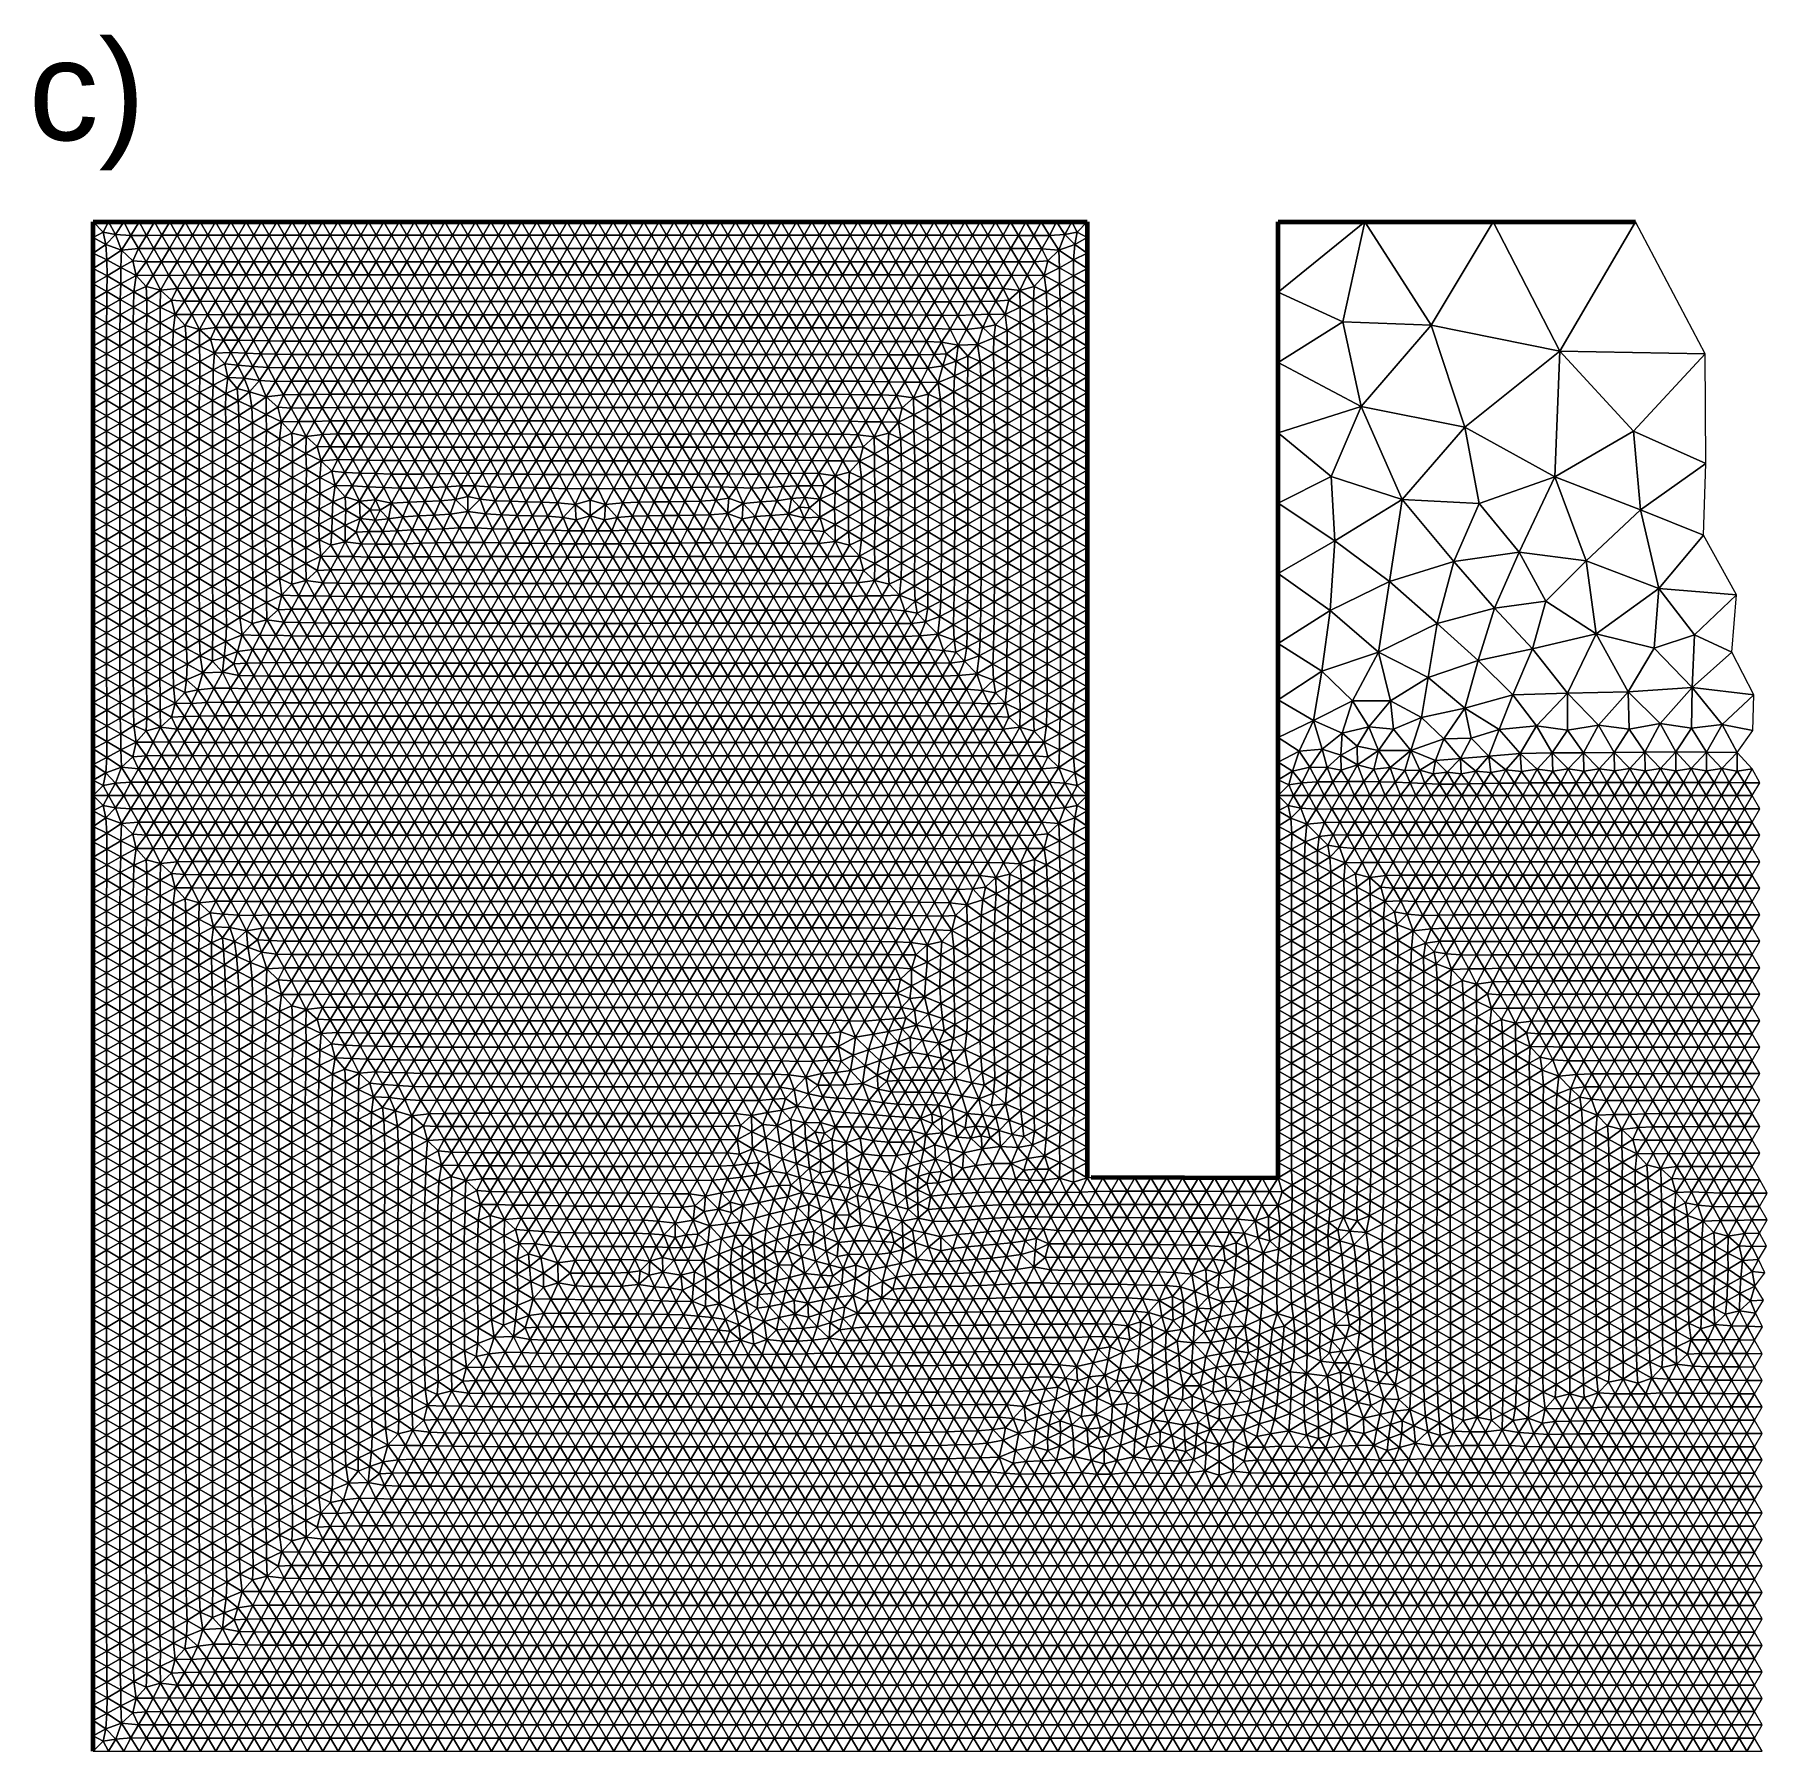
# Model space of a CAD drawing. Extents: x 1.2 to 53.9, y -43.5 to 3.2.
# Drawn here: x 1.23 to 23.9, y -43.17 to -20.72 of the extents above; entities that cross this region are included whole.
import ezdxf

# ---------------------------------------------------------------- set-up
doc = ezdxf.new("R2010")
doc.units = 0
doc.header["$MEASUREMENT"] = 0
doc.layers.add('layer', color=7, linetype='Continuous')
doc.styles.get("Standard").update_dxf_attribs({"font": 'ARIAL.TTF'})

msp = doc.modelspace()

# ---------------------------------------------------------------- texts
at = {"color": 7}
msp.add_text('c)', height=1.3104, dxfattribs=at).set_placement((1.155, -22.105))

# ---------------------------------------------------------------- linework, layer by layer
at = {"color": 1, "lineweight": 60}
for p, q in [((2, -43.174), (2, -23.174)), ((2, -23.174), (15, -23.174)), ((15, -23.174), (15, -35.674)), ((17.5, -35.674), (17.5, -23.174)), ((17.5, -23.174), (22.175, -23.174)), ((15.053, -35.665), (17.5, -35.674))]:
    msp.add_line(p, q, dxfattribs=at)
at = {"layer": 'layer', "color": 47, "lineweight": 9}
for points in [[(2, -23.174), (2, -23.377), (2.131, -23.306)], [(2.2, -23.174), (2, -23.174), (2.131, -23.306)], [(2.131, -23.306), (2, -23.377), (2.162, -23.469)], [(2.292, -23.336), (2.2, -23.174), (2.131, -23.306)], [(2.131, -23.306), (2.162, -23.469), (2.292, -23.336)], [(2.292, -23.336), (2.162, -23.469), (2.37, -23.543)], [(2.4, -23.174), (2.2, -23.174), (2.292, -23.336)], [(2.492, -23.35), (2.4, -23.174), (2.292, -23.336)], [(2.492, -23.35), (2.292, -23.336), (2.37, -23.543)], [(2.6, -23.174), (2.4, -23.174), (2.492, -23.35)], [(2.696, -23.349), (2.6, -23.174), (2.492, -23.35)], [(2.8, -23.174), (2.6, -23.174), (2.696, -23.349)], [(2.897, -23.348), (2.8, -23.174), (2.696, -23.349)], [(3, -23.174), (2.8, -23.174), (2.897, -23.348)], [(3.098, -23.348), (3, -23.174), (2.897, -23.348)], [(3.2, -23.174), (3, -23.174), (3.098, -23.348)], [(3.299, -23.348), (3.2, -23.174), (3.098, -23.348)], [(3.4, -23.174), (3.2, -23.174), (3.299, -23.348)], [(3.499, -23.348), (3.4, -23.174), (3.299, -23.348)], [(3.6, -23.174), (3.4, -23.174), (3.499, -23.348)], [(3.7, -23.347), (3.6, -23.174), (3.499, -23.348)], [(3.8, -23.174), (3.6, -23.174), (3.7, -23.347)], [(3.9, -23.347), (3.8, -23.174), (3.7, -23.347)], [(4, -23.174), (3.8, -23.174), (3.9, -23.347)], [(4.1, -23.347), (4, -23.174), (3.9, -23.347)], [(4.2, -23.174), (4, -23.174), (4.1, -23.347)], [(4.3, -23.347), (4.2, -23.174), (4.1, -23.347)], [(4.4, -23.174), (4.2, -23.174), (4.3, -23.347)], [(4.5, -23.347), (4.4, -23.174), (4.3, -23.347)], [(4.6, -23.174), (4.4, -23.174), (4.5, -23.347)], [(4.7, -23.348), (4.6, -23.174), (4.5, -23.347)], [(4.8, -23.174), (4.6, -23.174), (4.7, -23.348)], [(4.9, -23.348), (4.8, -23.174), (4.7, -23.348)], [(5, -23.174), (4.8, -23.174), (4.9, -23.348)], [(5.1, -23.348), (5, -23.174), (4.9, -23.348)], [(5.2, -23.174), (5, -23.174), (5.1, -23.348)], [(5.3, -23.348), (5.2, -23.174), (5.1, -23.348)], [(5.4, -23.174), (5.2, -23.174), (5.3, -23.348)], [(5.5, -23.348), (5.4, -23.174), (5.3, -23.348)], [(5.6, -23.174), (5.4, -23.174), (5.5, -23.348)], [(5.7, -23.348), (5.6, -23.174), (5.5, -23.348)], [(5.8, -23.174), (5.6, -23.174), (5.7, -23.348)], [(5.9, -23.348), (5.8, -23.174), (5.7, -23.348)], [(6, -23.174), (5.8, -23.174), (5.9, -23.348)], [(6.1, -23.348), (6, -23.174), (5.9, -23.348)], [(6.2, -23.174), (6, -23.174), (6.1, -23.348)], [(6.3, -23.348), (6.2, -23.174), (6.1, -23.348)], [(6.4, -23.174), (6.2, -23.174), (6.3, -23.348)], [(6.5, -23.348), (6.4, -23.174), (6.3, -23.348)], [(6.6, -23.174), (6.4, -23.174), (6.5, -23.348)], [(6.7, -23.348), (6.6, -23.174), (6.5, -23.348)], [(6.8, -23.174), (6.6, -23.174), (6.7, -23.348)], [(6.9, -23.348), (6.8, -23.174), (6.7, -23.348)], [(7, -23.174), (6.8, -23.174), (6.9, -23.348)], [(7.1, -23.348), (7, -23.174), (6.9, -23.348)], [(7.2, -23.174), (7, -23.174), (7.1, -23.348)], [(7.3, -23.348), (7.2, -23.174), (7.1, -23.348)], [(7.4, -23.174), (7.2, -23.174), (7.3, -23.348)], [(7.5, -23.348), (7.4, -23.174), (7.3, -23.348)], [(7.6, -23.174), (7.4, -23.174), (7.5, -23.348)], [(7.7, -23.348), (7.6, -23.174), (7.5, -23.348)], [(7.8, -23.174), (7.6, -23.174), (7.7, -23.348)], [(7.9, -23.348), (7.8, -23.174), (7.7, -23.348)], [(8, -23.174), (7.8, -23.174), (7.9, -23.348)], [(8.1, -23.348), (8, -23.174), (7.9, -23.348)], [(8.2, -23.174), (8, -23.174), (8.1, -23.348)], [(8.3, -23.348), (8.2, -23.174), (8.1, -23.348)], [(8.4, -23.174), (8.2, -23.174), (8.3, -23.348)], [(8.5, -23.348), (8.4, -23.174), (8.3, -23.348)], [(8.6, -23.174), (8.4, -23.174), (8.5, -23.348)], [(8.7, -23.348), (8.6, -23.174), (8.5, -23.348)], [(8.8, -23.174), (8.6, -23.174), (8.7, -23.348)], [(8.9, -23.348), (8.8, -23.174), (8.7, -23.348)], [(9, -23.174), (8.8, -23.174), (8.9, -23.348)], [(9.1, -23.348), (9, -23.174), (8.9, -23.348)], [(9.2, -23.174), (9, -23.174), (9.1, -23.348)], [(9.3, -23.348), (9.2, -23.174), (9.1, -23.348)], [(9.4, -23.174), (9.2, -23.174), (9.3, -23.348)], [(9.5, -23.348), (9.4, -23.174), (9.3, -23.348)], [(9.6, -23.174), (9.4, -23.174), (9.5, -23.348)], [(9.7, -23.348), (9.6, -23.174), (9.5, -23.348)], [(9.8, -23.174), (9.6, -23.174), (9.7, -23.348)], [(9.9, -23.348), (9.8, -23.174), (9.7, -23.348)], [(10, -23.174), (9.8, -23.174), (9.9, -23.348)], [(10.1, -23.348), (10, -23.174), (9.9, -23.348)], [(10.2, -23.174), (10, -23.174), (10.1, -23.348)], [(10.3, -23.348), (10.2, -23.174), (10.1, -23.348)], [(10.4, -23.174), (10.2, -23.174), (10.3, -23.348)], [(10.5, -23.348), (10.4, -23.174), (10.3, -23.348)], [(10.6, -23.174), (10.4, -23.174), (10.5, -23.348)], [(10.7, -23.348), (10.6, -23.174), (10.5, -23.348)], [(10.8, -23.174), (10.6, -23.174), (10.7, -23.348)], [(10.9, -23.348), (10.8, -23.174), (10.7, -23.348)], [(11, -23.174), (10.8, -23.174), (10.9, -23.348)], [(11.1, -23.348), (11, -23.174), (10.9, -23.348)], [(11.2, -23.174), (11, -23.174), (11.1, -23.348)], [(11.3, -23.348), (11.2, -23.174), (11.1, -23.348)], [(11.4, -23.174), (11.2, -23.174), (11.3, -23.348)], [(11.5, -23.348), (11.4, -23.174), (11.3, -23.348)], [(11.6, -23.174), (11.4, -23.174), (11.5, -23.348)], [(11.7, -23.348), (11.6, -23.174), (11.5, -23.348)], [(11.8, -23.174), (11.6, -23.174), (11.7, -23.348)], [(11.9, -23.348), (11.8, -23.174), (11.7, -23.348)], [(12, -23.174), (11.8, -23.174), (11.9, -23.348)], [(12.1, -23.348), (12, -23.174), (11.9, -23.348)], [(12.2, -23.174), (12, -23.174), (12.1, -23.348)], [(12.3, -23.348), (12.2, -23.174), (12.1, -23.348)], [(12.4, -23.174), (12.2, -23.174), (12.3, -23.348)], [(12.5, -23.348), (12.4, -23.174), (12.3, -23.348)], [(12.6, -23.174), (12.4, -23.174), (12.5, -23.348)], [(12.7, -23.348), (12.6, -23.174), (12.5, -23.348)], [(12.8, -23.174), (12.6, -23.174), (12.7, -23.348)], [(12.9, -23.348), (12.8, -23.174), (12.7, -23.348)], [(13, -23.174), (12.8, -23.174), (12.9, -23.348)], [(13.1, -23.348), (13, -23.174), (12.9, -23.348)], [(13.2, -23.174), (13, -23.174), (13.1, -23.348)], [(13.3, -23.348), (13.2, -23.174), (13.1, -23.348)], [(13.4, -23.174), (13.2, -23.174), (13.3, -23.348)], [(13.501, -23.348), (13.4, -23.174), (13.3, -23.348)], [(13.6, -23.174), (13.4, -23.174), (13.501, -23.348)], [(13.701, -23.348), (13.6, -23.174), (13.501, -23.348)], [(13.8, -23.174), (13.6, -23.174), (13.701, -23.348)], [(13.902, -23.348), (13.8, -23.174), (13.701, -23.348)], [(14, -23.174), (13.8, -23.174), (13.902, -23.348)], [(14.103, -23.349), (14, -23.174), (13.902, -23.348)], [(14.2, -23.174), (14, -23.174), (14.103, -23.349)], [(14.304, -23.349), (14.2, -23.174), (14.103, -23.349)], [(14.4, -23.174), (14.2, -23.174), (14.304, -23.349)], [(14.508, -23.35), (14.4, -23.174), (14.304, -23.349)], [(14.6, -23.174), (14.4, -23.174), (14.508, -23.35)], [(14.708, -23.336), (14.6, -23.174), (14.508, -23.35)], [(14.708, -23.336), (14.508, -23.35), (14.63, -23.544)], [(14.8, -23.174), (14.6, -23.174), (14.708, -23.336)], [(14.63, -23.544), (14.838, -23.469), (14.708, -23.336)], [(14.869, -23.306), (14.8, -23.174), (14.708, -23.336)], [(14.838, -23.469), (14.869, -23.306), (14.708, -23.336)], [(15, -23.174), (14.8, -23.174), (14.869, -23.306)], [(14.838, -23.469), (15, -23.377), (14.869, -23.306)], [(15, -23.377), (15, -23.174), (14.869, -23.306)], [(17.5, -23.174), (17.5, -24.094), (18.634, -23.174)], [(18.634, -23.174), (17.5, -24.094), (18.345, -24.478)], [(19.502, -24.522), (18.634, -23.174), (18.345, -24.478)], [(20.311, -23.174), (18.634, -23.174), (19.502, -24.522)], [(21.184, -24.865), (20.311, -23.174), (19.502, -24.522)], [(22.175, -23.174), (20.311, -23.174), (21.184, -24.865)], [(23.087, -24.898), (22.175, -23.174), (21.184, -24.865)], [(2, -23.377), (2, -23.58), (2.162, -23.469)], [(2.162, -23.469), (2, -23.58), (2.179, -23.671)], [(2.162, -23.469), (2.179, -23.671), (2.37, -23.543)], [(2.37, -23.543), (2.179, -23.671), (2.361, -23.771)], [(2.37, -23.543), (2.361, -23.771), (2.515, -23.681)], [(2.593, -23.523), (2.492, -23.35), (2.37, -23.543)], [(2.593, -23.523), (2.37, -23.543), (2.515, -23.681)], [(2.696, -23.349), (2.492, -23.35), (2.593, -23.523)], [(2.69, -23.694), (2.593, -23.523), (2.515, -23.681)], [(2.794, -23.522), (2.696, -23.349), (2.593, -23.523)], [(2.794, -23.522), (2.593, -23.523), (2.69, -23.694)], [(2.892, -23.696), (2.794, -23.522), (2.69, -23.694)], [(2.897, -23.348), (2.696, -23.349), (2.794, -23.522)], [(2.996, -23.522), (2.897, -23.348), (2.794, -23.522)], [(2.996, -23.522), (2.794, -23.522), (2.892, -23.696)], [(3.095, -23.696), (2.996, -23.522), (2.892, -23.696)], [(3.098, -23.348), (2.897, -23.348), (2.996, -23.522)], [(3.197, -23.521), (3.098, -23.348), (2.996, -23.522)], [(3.197, -23.521), (2.996, -23.522), (3.095, -23.696)], [(3.297, -23.694), (3.197, -23.521), (3.095, -23.696)], [(3.299, -23.348), (3.098, -23.348), (3.197, -23.521)], [(3.399, -23.521), (3.299, -23.348), (3.197, -23.521)], [(3.399, -23.521), (3.197, -23.521), (3.297, -23.694)], [(3.498, -23.694), (3.399, -23.521), (3.297, -23.694)], [(3.499, -23.348), (3.299, -23.348), (3.399, -23.521)], [(3.599, -23.521), (3.499, -23.348), (3.399, -23.521)], [(3.599, -23.521), (3.399, -23.521), (3.498, -23.694)], [(3.699, -23.694), (3.599, -23.521), (3.498, -23.694)], [(3.7, -23.347), (3.499, -23.348), (3.599, -23.521)], [(3.8, -23.521), (3.7, -23.347), (3.599, -23.521)], [(3.8, -23.521), (3.599, -23.521), (3.699, -23.694)], [(3.9, -23.694), (3.8, -23.521), (3.699, -23.694)], [(3.9, -23.347), (3.7, -23.347), (3.8, -23.521)], [(4, -23.521), (3.9, -23.347), (3.8, -23.521)], [(4, -23.521), (3.8, -23.521), (3.9, -23.694)], [(4.1, -23.347), (3.9, -23.347), (4, -23.521)], [(4.1, -23.694), (4, -23.521), (3.9, -23.694)], [(4.2, -23.521), (4.1, -23.347), (4, -23.521)], [(4.2, -23.521), (4, -23.521), (4.1, -23.694)], [(4.3, -23.347), (4.1, -23.347), (4.2, -23.521)], [(4.3, -23.694), (4.2, -23.521), (4.1, -23.694)], [(4.4, -23.521), (4.3, -23.347), (4.2, -23.521)], [(4.4, -23.521), (4.2, -23.521), (4.3, -23.694)], [(4.5, -23.347), (4.3, -23.347), (4.4, -23.521)], [(4.5, -23.694), (4.4, -23.521), (4.3, -23.694)], [(4.6, -23.521), (4.5, -23.347), (4.4, -23.521)], [(4.6, -23.521), (4.4, -23.521), (4.5, -23.694)], [(4.7, -23.348), (4.5, -23.347), (4.6, -23.521)], [(4.7, -23.694), (4.6, -23.521), (4.5, -23.694)], [(4.8, -23.521), (4.7, -23.348), (4.6, -23.521)], [(4.8, -23.521), (4.6, -23.521), (4.7, -23.694)], [(4.9, -23.348), (4.7, -23.348), (4.8, -23.521)], [(4.9, -23.694), (4.8, -23.521), (4.7, -23.694)], [(5, -23.521), (4.9, -23.348), (4.8, -23.521)], [(5, -23.521), (4.8, -23.521), (4.9, -23.694)], [(5.1, -23.348), (4.9, -23.348), (5, -23.521)], [(5.1, -23.694), (5, -23.521), (4.9, -23.694)], [(5.2, -23.521), (5.1, -23.348), (5, -23.521)], [(5.2, -23.521), (5, -23.521), (5.1, -23.694)], [(5.3, -23.348), (5.1, -23.348), (5.2, -23.521)], [(5.3, -23.694), (5.2, -23.521), (5.1, -23.694)], [(5.4, -23.521), (5.3, -23.348), (5.2, -23.521)], [(5.4, -23.521), (5.2, -23.521), (5.3, -23.694)], [(5.5, -23.348), (5.3, -23.348), (5.4, -23.521)], [(5.5, -23.694), (5.4, -23.521), (5.3, -23.694)], [(5.6, -23.521), (5.5, -23.348), (5.4, -23.521)], [(5.6, -23.521), (5.4, -23.521), (5.5, -23.694)], [(5.7, -23.348), (5.5, -23.348), (5.6, -23.521)], [(5.7, -23.694), (5.6, -23.521), (5.5, -23.694)], [(5.8, -23.521), (5.7, -23.348), (5.6, -23.521)], [(5.8, -23.521), (5.6, -23.521), (5.7, -23.694)], [(5.9, -23.348), (5.7, -23.348), (5.8, -23.521)], [(5.9, -23.694), (5.8, -23.521), (5.7, -23.694)], [(6, -23.521), (5.9, -23.348), (5.8, -23.521)], [(6, -23.521), (5.8, -23.521), (5.9, -23.694)], [(6.1, -23.348), (5.9, -23.348), (6, -23.521)], [(6.1, -23.694), (6, -23.521), (5.9, -23.694)], [(6.2, -23.521), (6.1, -23.348), (6, -23.521)], [(6.2, -23.521), (6, -23.521), (6.1, -23.694)], [(6.3, -23.348), (6.1, -23.348), (6.2, -23.521)], [(6.3, -23.694), (6.2, -23.521), (6.1, -23.694)], [(6.4, -23.521), (6.3, -23.348), (6.2, -23.521)], [(6.4, -23.521), (6.2, -23.521), (6.3, -23.694)], [(6.5, -23.348), (6.3, -23.348), (6.4, -23.521)], [(6.5, -23.694), (6.4, -23.521), (6.3, -23.694)], [(6.6, -23.521), (6.5, -23.348), (6.4, -23.521)], [(6.6, -23.521), (6.4, -23.521), (6.5, -23.694)], [(6.7, -23.348), (6.5, -23.348), (6.6, -23.521)], [(6.7, -23.694), (6.6, -23.521), (6.5, -23.694)], [(6.8, -23.521), (6.7, -23.348), (6.6, -23.521)], [(6.8, -23.521), (6.6, -23.521), (6.7, -23.694)], [(6.9, -23.348), (6.7, -23.348), (6.8, -23.521)], [(6.9, -23.694), (6.8, -23.521), (6.7, -23.694)], [(7, -23.521), (6.9, -23.348), (6.8, -23.521)], [(7, -23.521), (6.8, -23.521), (6.9, -23.694)], [(7.1, -23.348), (6.9, -23.348), (7, -23.521)], [(7.1, -23.694), (7, -23.521), (6.9, -23.694)], [(7.2, -23.521), (7.1, -23.348), (7, -23.521)], [(7.2, -23.521), (7, -23.521), (7.1, -23.694)], [(7.3, -23.348), (7.1, -23.348), (7.2, -23.521)], [(7.3, -23.694), (7.2, -23.521), (7.1, -23.694)], [(7.4, -23.521), (7.3, -23.348), (7.2, -23.521)], [(7.4, -23.521), (7.2, -23.521), (7.3, -23.694)], [(7.5, -23.348), (7.3, -23.348), (7.4, -23.521)], [(7.5, -23.694), (7.4, -23.521), (7.3, -23.694)], [(7.6, -23.521), (7.5, -23.348), (7.4, -23.521)], [(7.6, -23.521), (7.4, -23.521), (7.5, -23.694)], [(7.7, -23.348), (7.5, -23.348), (7.6, -23.521)], [(7.7, -23.694), (7.6, -23.521), (7.5, -23.694)], [(7.8, -23.521), (7.7, -23.348), (7.6, -23.521)], [(7.8, -23.521), (7.6, -23.521), (7.7, -23.694)], [(7.9, -23.348), (7.7, -23.348), (7.8, -23.521)], [(7.9, -23.694), (7.8, -23.521), (7.7, -23.694)], [(8, -23.521), (7.9, -23.348), (7.8, -23.521)], [(8, -23.521), (7.8, -23.521), (7.9, -23.694)], [(8.1, -23.348), (7.9, -23.348), (8, -23.521)], [(8.1, -23.694), (8, -23.521), (7.9, -23.694)], [(8.2, -23.521), (8.1, -23.348), (8, -23.521)], [(8.2, -23.521), (8, -23.521), (8.1, -23.694)], [(8.3, -23.348), (8.1, -23.348), (8.2, -23.521)], [(8.3, -23.694), (8.2, -23.521), (8.1, -23.694)], [(8.4, -23.521), (8.3, -23.348), (8.2, -23.521)], [(8.4, -23.521), (8.2, -23.521), (8.3, -23.694)], [(8.5, -23.348), (8.3, -23.348), (8.4, -23.521)], [(8.5, -23.694), (8.4, -23.521), (8.3, -23.694)], [(8.6, -23.521), (8.5, -23.348), (8.4, -23.521)], [(8.6, -23.521), (8.4, -23.521), (8.5, -23.694)], [(8.7, -23.348), (8.5, -23.348), (8.6, -23.521)], [(8.7, -23.694), (8.6, -23.521), (8.5, -23.694)], [(8.8, -23.521), (8.7, -23.348), (8.6, -23.521)], [(8.8, -23.521), (8.6, -23.521), (8.7, -23.694)], [(8.9, -23.348), (8.7, -23.348), (8.8, -23.521)], [(8.9, -23.694), (8.8, -23.521), (8.7, -23.694)], [(9, -23.521), (8.9, -23.348), (8.8, -23.521)], [(9, -23.521), (8.8, -23.521), (8.9, -23.694)], [(9.1, -23.348), (8.9, -23.348), (9, -23.521)], [(9.1, -23.694), (9, -23.521), (8.9, -23.694)], [(9.2, -23.521), (9.1, -23.348), (9, -23.521)], [(9.2, -23.521), (9, -23.521), (9.1, -23.694)], [(9.3, -23.348), (9.1, -23.348), (9.2, -23.521)], [(9.3, -23.694), (9.2, -23.521), (9.1, -23.694)], [(9.4, -23.521), (9.3, -23.348), (9.2, -23.521)], [(9.4, -23.521), (9.2, -23.521), (9.3, -23.694)], [(9.5, -23.348), (9.3, -23.348), (9.4, -23.521)], [(9.5, -23.694), (9.4, -23.521), (9.3, -23.694)], [(9.6, -23.521), (9.5, -23.348), (9.4, -23.521)], [(9.6, -23.521), (9.4, -23.521), (9.5, -23.694)], [(9.7, -23.348), (9.5, -23.348), (9.6, -23.521)], [(9.7, -23.694), (9.6, -23.521), (9.5, -23.694)], [(9.8, -23.521), (9.7, -23.348), (9.6, -23.521)], [(9.8, -23.521), (9.6, -23.521), (9.7, -23.694)], [(9.9, -23.348), (9.7, -23.348), (9.8, -23.521)], [(9.9, -23.694), (9.8, -23.521), (9.7, -23.694)], [(10, -23.521), (9.9, -23.348), (9.8, -23.521)], [(10, -23.521), (9.8, -23.521), (9.9, -23.694)], [(10.1, -23.348), (9.9, -23.348), (10, -23.521)], [(10.1, -23.694), (10, -23.521), (9.9, -23.694)], [(10.2, -23.521), (10.1, -23.348), (10, -23.521)], [(10.2, -23.521), (10, -23.521), (10.1, -23.694)], [(10.3, -23.348), (10.1, -23.348), (10.2, -23.521)], [(10.3, -23.694), (10.2, -23.521), (10.1, -23.694)], [(10.4, -23.521), (10.3, -23.348), (10.2, -23.521)], [(10.4, -23.521), (10.2, -23.521), (10.3, -23.694)], [(10.5, -23.348), (10.3, -23.348), (10.4, -23.521)], [(10.5, -23.694), (10.4, -23.521), (10.3, -23.694)], [(10.6, -23.521), (10.5, -23.348), (10.4, -23.521)], [(10.6, -23.521), (10.4, -23.521), (10.5, -23.694)], [(10.7, -23.348), (10.5, -23.348), (10.6, -23.521)], [(10.7, -23.694), (10.6, -23.521), (10.5, -23.694)], [(10.8, -23.521), (10.7, -23.348), (10.6, -23.521)], [(10.8, -23.521), (10.6, -23.521), (10.7, -23.694)], [(10.9, -23.348), (10.7, -23.348), (10.8, -23.521)], [(10.9, -23.694), (10.8, -23.521), (10.7, -23.694)], [(11, -23.521), (10.9, -23.348), (10.8, -23.521)], [(11, -23.521), (10.8, -23.521), (10.9, -23.694)], [(11.1, -23.348), (10.9, -23.348), (11, -23.521)], [(11.1, -23.694), (11, -23.521), (10.9, -23.694)], [(11.2, -23.521), (11.1, -23.348), (11, -23.521)], [(11.2, -23.521), (11, -23.521), (11.1, -23.694)], [(11.3, -23.348), (11.1, -23.348), (11.2, -23.521)], [(11.3, -23.694), (11.2, -23.521), (11.1, -23.694)], [(11.4, -23.521), (11.3, -23.348), (11.2, -23.521)], [(11.4, -23.521), (11.2, -23.521), (11.3, -23.694)], [(11.5, -23.348), (11.3, -23.348), (11.4, -23.521)], [(11.5, -23.694), (11.4, -23.521), (11.3, -23.694)], [(11.6, -23.521), (11.5, -23.348), (11.4, -23.521)], [(11.6, -23.521), (11.4, -23.521), (11.5, -23.694)], [(11.7, -23.348), (11.5, -23.348), (11.6, -23.521)], [(11.7, -23.694), (11.6, -23.521), (11.5, -23.694)], [(11.8, -23.521), (11.7, -23.348), (11.6, -23.521)], [(11.8, -23.521), (11.6, -23.521), (11.7, -23.694)], [(11.9, -23.348), (11.7, -23.348), (11.8, -23.521)], [(11.9, -23.694), (11.8, -23.521), (11.7, -23.694)], [(12, -23.521), (11.9, -23.348), (11.8, -23.521)], [(12, -23.521), (11.8, -23.521), (11.9, -23.694)], [(12.1, -23.348), (11.9, -23.348), (12, -23.521)], [(12.1, -23.694), (12, -23.521), (11.9, -23.694)], [(12.2, -23.521), (12.1, -23.348), (12, -23.521)], [(12.2, -23.521), (12, -23.521), (12.1, -23.694)], [(12.3, -23.348), (12.1, -23.348), (12.2, -23.521)], [(12.3, -23.694), (12.2, -23.521), (12.1, -23.694)], [(12.4, -23.521), (12.3, -23.348), (12.2, -23.521)], [(12.4, -23.521), (12.2, -23.521), (12.3, -23.694)], [(12.5, -23.348), (12.3, -23.348), (12.4, -23.521)], [(12.5, -23.694), (12.4, -23.521), (12.3, -23.694)], [(12.6, -23.521), (12.5, -23.348), (12.4, -23.521)], [(12.6, -23.521), (12.4, -23.521), (12.5, -23.694)], [(12.7, -23.348), (12.5, -23.348), (12.6, -23.521)], [(12.7, -23.694), (12.6, -23.521), (12.5, -23.694)], [(12.8, -23.521), (12.7, -23.348), (12.6, -23.521)], [(12.8, -23.521), (12.6, -23.521), (12.7, -23.694)], [(12.9, -23.348), (12.7, -23.348), (12.8, -23.521)], [(12.9, -23.694), (12.8, -23.521), (12.7, -23.694)], [(13, -23.521), (12.9, -23.348), (12.8, -23.521)], [(13, -23.521), (12.8, -23.521), (12.9, -23.694)], [(13.1, -23.348), (12.9, -23.348), (13, -23.521)], [(13.101, -23.694), (13, -23.521), (12.9, -23.694)], [(13.2, -23.521), (13.1, -23.348), (13, -23.521)], [(13.2, -23.521), (13, -23.521), (13.101, -23.694)], [(13.3, -23.348), (13.1, -23.348), (13.2, -23.521)], [(13.301, -23.694), (13.2, -23.521), (13.101, -23.694)], [(13.401, -23.521), (13.3, -23.348), (13.2, -23.521)], [(13.401, -23.521), (13.2, -23.521), (13.301, -23.694)], [(13.501, -23.348), (13.3, -23.348), (13.401, -23.521)], [(13.502, -23.695), (13.401, -23.521), (13.301, -23.694)], [(13.601, -23.521), (13.501, -23.348), (13.401, -23.521)], [(13.601, -23.521), (13.401, -23.521), (13.502, -23.695)], [(13.701, -23.348), (13.501, -23.348), (13.601, -23.521)], [(13.703, -23.695), (13.601, -23.521), (13.502, -23.695)], [(13.803, -23.522), (13.701, -23.348), (13.601, -23.521)], [(13.803, -23.522), (13.601, -23.521), (13.703, -23.695)], [(13.902, -23.348), (13.701, -23.348), (13.803, -23.522)], [(13.905, -23.697), (13.803, -23.522), (13.703, -23.695)], [(14.004, -23.522), (13.902, -23.348), (13.803, -23.522)], [(14.004, -23.522), (13.803, -23.522), (13.905, -23.697)], [(14.103, -23.349), (13.902, -23.348), (14.004, -23.522)], [(14.108, -23.697), (14.004, -23.522), (13.905, -23.697)], [(14.206, -23.523), (14.103, -23.349), (14.004, -23.522)], [(14.206, -23.523), (14.004, -23.522), (14.108, -23.697)], [(14.304, -23.349), (14.103, -23.349), (14.206, -23.523)], [(14.31, -23.695), (14.206, -23.523), (14.108, -23.697)], [(14.407, -23.524), (14.304, -23.349), (14.206, -23.523)], [(14.407, -23.524), (14.206, -23.523), (14.31, -23.695)], [(14.508, -23.35), (14.304, -23.349), (14.407, -23.524)], [(14.485, -23.682), (14.407, -23.524), (14.31, -23.695)], [(14.63, -23.544), (14.508, -23.35), (14.407, -23.524)], [(14.63, -23.544), (14.407, -23.524), (14.485, -23.682)], [(14.64, -23.772), (14.63, -23.544), (14.485, -23.682)], [(14.822, -23.671), (14.838, -23.469), (14.63, -23.544)], [(14.64, -23.772), (14.822, -23.671), (14.63, -23.544)], [(14.822, -23.671), (15, -23.58), (14.838, -23.469)], [(15, -23.58), (15, -23.377), (14.838, -23.469)], [(2, -23.58), (2, -23.782), (2.179, -23.671)], [(2.179, -23.671), (2, -23.782), (2.18, -23.879)], [(2, -23.782), (2, -23.985), (2.18, -23.879)], [(2.179, -23.671), (2.18, -23.879), (2.361, -23.771)], [(2.361, -23.771), (2.18, -23.879), (2.36, -23.981)], [(2.361, -23.771), (2.36, -23.981), (2.561, -23.872)], [(2.515, -23.681), (2.361, -23.771), (2.561, -23.872)], [(2.515, -23.681), (2.561, -23.872), (2.69, -23.694)], [(2.69, -23.694), (2.561, -23.872), (2.784, -23.869)], [(2.892, -23.696), (2.69, -23.694), (2.784, -23.869)], [(2.99, -23.873), (2.892, -23.696), (2.784, -23.869)], [(3.095, -23.696), (2.892, -23.696), (2.99, -23.873)], [(3.196, -23.868), (3.095, -23.696), (2.99, -23.873)], [(3.297, -23.694), (3.095, -23.696), (3.196, -23.868)], [(3.397, -23.867), (3.297, -23.694), (3.196, -23.868)], [(3.498, -23.694), (3.297, -23.694), (3.397, -23.867)], [(3.599, -23.866), (3.498, -23.694), (3.397, -23.867)], [(3.699, -23.694), (3.498, -23.694), (3.599, -23.866)], [(3.799, -23.866), (3.699, -23.694), (3.599, -23.866)], [(3.9, -23.694), (3.699, -23.694), (3.799, -23.866)], [(4, -23.867), (3.9, -23.694), (3.799, -23.866)], [(4.1, -23.694), (3.9, -23.694), (4, -23.867)], [(4.2, -23.867), (4.1, -23.694), (4, -23.867)], [(4.3, -23.694), (4.1, -23.694), (4.2, -23.867)], [(4.4, -23.867), (4.3, -23.694), (4.2, -23.867)], [(4.5, -23.694), (4.3, -23.694), (4.4, -23.867)], [(4.6, -23.867), (4.5, -23.694), (4.4, -23.867)], [(4.7, -23.694), (4.5, -23.694), (4.6, -23.867)], [(4.8, -23.867), (4.7, -23.694), (4.6, -23.867)], [(4.9, -23.694), (4.7, -23.694), (4.8, -23.867)], [(5, -23.867), (4.9, -23.694), (4.8, -23.867)], [(5.1, -23.694), (4.9, -23.694), (5, -23.867)], [(5.2, -23.867), (5.1, -23.694), (5, -23.867)], [(5.3, -23.694), (5.1, -23.694), (5.2, -23.867)], [(5.4, -23.867), (5.3, -23.694), (5.2, -23.867)], [(5.5, -23.694), (5.3, -23.694), (5.4, -23.867)], [(5.6, -23.867), (5.5, -23.694), (5.4, -23.867)], [(5.7, -23.694), (5.5, -23.694), (5.6, -23.867)], [(5.8, -23.867), (5.7, -23.694), (5.6, -23.867)], [(5.9, -23.694), (5.7, -23.694), (5.8, -23.867)], [(6, -23.867), (5.9, -23.694), (5.8, -23.867)], [(6.1, -23.694), (5.9, -23.694), (6, -23.867)], [(6.2, -23.867), (6.1, -23.694), (6, -23.867)], [(6.3, -23.694), (6.1, -23.694), (6.2, -23.867)], [(6.4, -23.867), (6.3, -23.694), (6.2, -23.867)], [(6.5, -23.694), (6.3, -23.694), (6.4, -23.867)], [(6.6, -23.867), (6.5, -23.694), (6.4, -23.867)], [(6.7, -23.694), (6.5, -23.694), (6.6, -23.867)], [(6.8, -23.867), (6.7, -23.694), (6.6, -23.867)], [(6.9, -23.694), (6.7, -23.694), (6.8, -23.867)], [(7, -23.867), (6.9, -23.694), (6.8, -23.867)], [(7.1, -23.694), (6.9, -23.694), (7, -23.867)], [(7.2, -23.867), (7.1, -23.694), (7, -23.867)], [(7.3, -23.694), (7.1, -23.694), (7.2, -23.867)], [(7.4, -23.867), (7.3, -23.694), (7.2, -23.867)], [(7.5, -23.694), (7.3, -23.694), (7.4, -23.867)], [(7.6, -23.867), (7.5, -23.694), (7.4, -23.867)], [(7.7, -23.694), (7.5, -23.694), (7.6, -23.867)], [(7.8, -23.867), (7.7, -23.694), (7.6, -23.867)], [(7.9, -23.694), (7.7, -23.694), (7.8, -23.867)], [(8, -23.867), (7.9, -23.694), (7.8, -23.867)], [(8.1, -23.694), (7.9, -23.694), (8, -23.867)], [(8.2, -23.867), (8.1, -23.694), (8, -23.867)], [(8.3, -23.694), (8.1, -23.694), (8.2, -23.867)], [(8.4, -23.867), (8.3, -23.694), (8.2, -23.867)], [(8.5, -23.694), (8.3, -23.694), (8.4, -23.867)], [(8.6, -23.867), (8.5, -23.694), (8.4, -23.867)], [(8.7, -23.694), (8.5, -23.694), (8.6, -23.867)], [(8.8, -23.867), (8.7, -23.694), (8.6, -23.867)], [(8.9, -23.694), (8.7, -23.694), (8.8, -23.867)], [(9, -23.867), (8.9, -23.694), (8.8, -23.867)], [(9.1, -23.694), (8.9, -23.694), (9, -23.867)], [(9.2, -23.867), (9.1, -23.694), (9, -23.867)], [(9.3, -23.694), (9.1, -23.694), (9.2, -23.867)], [(9.4, -23.867), (9.3, -23.694), (9.2, -23.867)], [(9.5, -23.694), (9.3, -23.694), (9.4, -23.867)], [(9.6, -23.867), (9.5, -23.694), (9.4, -23.867)], [(9.7, -23.694), (9.5, -23.694), (9.6, -23.867)], [(9.8, -23.867), (9.7, -23.694), (9.6, -23.867)], [(9.9, -23.694), (9.7, -23.694), (9.8, -23.867)], [(10, -23.867), (9.9, -23.694), (9.8, -23.867)], [(10.1, -23.694), (9.9, -23.694), (10, -23.867)], [(10.2, -23.867), (10.1, -23.694), (10, -23.867)], [(10.3, -23.694), (10.1, -23.694), (10.2, -23.867)], [(10.4, -23.867), (10.3, -23.694), (10.2, -23.867)], [(10.5, -23.694), (10.3, -23.694), (10.4, -23.867)], [(10.6, -23.867), (10.5, -23.694), (10.4, -23.867)], [(10.7, -23.694), (10.5, -23.694), (10.6, -23.867)], [(10.8, -23.867), (10.7, -23.694), (10.6, -23.867)], [(10.9, -23.694), (10.7, -23.694), (10.8, -23.867)], [(11, -23.867), (10.9, -23.694), (10.8, -23.867)], [(11.1, -23.694), (10.9, -23.694), (11, -23.867)], [(11.2, -23.867), (11.1, -23.694), (11, -23.867)], [(11.3, -23.694), (11.1, -23.694), (11.2, -23.867)], [(11.4, -23.867), (11.3, -23.694), (11.2, -23.867)], [(11.5, -23.694), (11.3, -23.694), (11.4, -23.867)], [(11.6, -23.867), (11.5, -23.694), (11.4, -23.867)], [(11.7, -23.694), (11.5, -23.694), (11.6, -23.867)], [(11.8, -23.867), (11.7, -23.694), (11.6, -23.867)], [(11.9, -23.694), (11.7, -23.694), (11.8, -23.867)], [(12, -23.867), (11.9, -23.694), (11.8, -23.867)], [(12.1, -23.694), (11.9, -23.694), (12, -23.867)], [(12.2, -23.867), (12.1, -23.694), (12, -23.867)], [(12.3, -23.694), (12.1, -23.694), (12.2, -23.867)], [(12.4, -23.867), (12.3, -23.694), (12.2, -23.867)], [(12.5, -23.694), (12.3, -23.694), (12.4, -23.867)], [(12.6, -23.867), (12.5, -23.694), (12.4, -23.867)], [(12.7, -23.694), (12.5, -23.694), (12.6, -23.867)], [(12.8, -23.868), (12.7, -23.694), (12.6, -23.867)], [(12.9, -23.694), (12.7, -23.694), (12.8, -23.868)], [(13.001, -23.868), (12.9, -23.694), (12.8, -23.868)], [(13.101, -23.694), (12.9, -23.694), (13.001, -23.868)], [(13.201, -23.868), (13.101, -23.694), (13.001, -23.868)], [(13.301, -23.694), (13.101, -23.694), (13.201, -23.868)], [(13.402, -23.868), (13.301, -23.694), (13.201, -23.868)], [(13.502, -23.695), (13.301, -23.694), (13.402, -23.868)], [(13.603, -23.868), (13.502, -23.695), (13.402, -23.868)], [(13.703, -23.695), (13.502, -23.695), (13.603, -23.868)], [(13.805, -23.87), (13.703, -23.695), (13.603, -23.868)], [(13.905, -23.697), (13.703, -23.695), (13.805, -23.87)], [(14.009, -23.874), (13.905, -23.697), (13.805, -23.87)], [(14.108, -23.697), (13.905, -23.697), (14.009, -23.874)], [(14.216, -23.871), (14.108, -23.697), (14.009, -23.874)], [(14.31, -23.695), (14.108, -23.697), (14.216, -23.871)], [(14.439, -23.873), (14.31, -23.695), (14.216, -23.871)], [(14.439, -23.873), (14.485, -23.682), (14.31, -23.695)], [(14.439, -23.873), (14.64, -23.772), (14.485, -23.682)], [(14.64, -23.982), (14.64, -23.772), (14.439, -23.873)], [(14.821, -23.88), (14.822, -23.671), (14.64, -23.772)], [(14.64, -23.982), (14.821, -23.88), (14.64, -23.772)], [(14.821, -23.88), (15, -23.782), (14.822, -23.671)], [(15, -23.985), (15, -23.782), (14.821, -23.88)], [(15, -23.782), (15, -23.58), (14.822, -23.671)], [(2.18, -23.879), (2, -23.985), (2.178, -24.085)], [(2, -23.985), (2, -24.188), (2.178, -24.085)], [(2.18, -23.879), (2.178, -24.085), (2.36, -23.981)], [(2.36, -23.981), (2.178, -24.085), (2.353, -24.187)], [(2.36, -23.981), (2.353, -24.187), (2.532, -24.089)], [(2.561, -23.872), (2.36, -23.981), (2.532, -24.089)], [(2.561, -23.872), (2.532, -24.089), (2.691, -24.017)], [(2.691, -24.017), (2.532, -24.089), (2.7, -24.189)], [(2.561, -23.872), (2.691, -24.017), (2.784, -23.869)], [(2.784, -23.869), (2.691, -24.017), (2.88, -24.067)], [(2.691, -24.017), (2.7, -24.189), (2.88, -24.067)], [(2.99, -23.873), (2.784, -23.869), (2.88, -24.067)], [(3.097, -24.042), (2.99, -23.873), (2.88, -24.067)], [(3.196, -23.868), (2.99, -23.873), (3.097, -24.042)], [(3.296, -24.039), (3.196, -23.868), (3.097, -24.042)], [(3.397, -23.867), (3.196, -23.868), (3.296, -24.039)], [(3.497, -24.039), (3.397, -23.867), (3.296, -24.039)], [(3.599, -23.866), (3.397, -23.867), (3.497, -24.039)], [(3.699, -24.039), (3.599, -23.866), (3.497, -24.039)], [(3.799, -23.866), (3.599, -23.866), (3.699, -24.039)], [(3.899, -24.039), (3.799, -23.866), (3.699, -24.039)], [(4, -23.867), (3.799, -23.866), (3.899, -24.039)], [(4.1, -24.039), (4, -23.867), (3.899, -24.039)], [(4.2, -23.867), (4, -23.867), (4.1, -24.039)], [(4.3, -24.04), (4.2, -23.867), (4.1, -24.039)], [(4.4, -23.867), (4.2, -23.867), (4.3, -24.04)], [(4.5, -24.04), (4.4, -23.867), (4.3, -24.04)], [(4.6, -23.867), (4.4, -23.867), (4.5, -24.04)], [(4.7, -24.04), (4.6, -23.867), (4.5, -24.04)], [(4.8, -23.867), (4.6, -23.867), (4.7, -24.04)], [(4.9, -24.04), (4.8, -23.867), (4.7, -24.04)], [(5, -23.867), (4.8, -23.867), (4.9, -24.04)], [(5.1, -24.04), (5, -23.867), (4.9, -24.04)], [(5.2, -23.867), (5, -23.867), (5.1, -24.04)], [(5.3, -24.04), (5.2, -23.867), (5.1, -24.04)], [(5.4, -23.867), (5.2, -23.867), (5.3, -24.04)], [(5.5, -24.04), (5.4, -23.867), (5.3, -24.04)], [(5.6, -23.867), (5.4, -23.867), (5.5, -24.04)], [(5.7, -24.04), (5.6, -23.867), (5.5, -24.04)], [(5.8, -23.867), (5.6, -23.867), (5.7, -24.04)], [(5.9, -24.04), (5.8, -23.867), (5.7, -24.04)], [(6, -23.867), (5.8, -23.867), (5.9, -24.04)], [(6.1, -24.04), (6, -23.867), (5.9, -24.04)], [(6.2, -23.867), (6, -23.867), (6.1, -24.04)], [(6.3, -24.04), (6.2, -23.867), (6.1, -24.04)], [(6.4, -23.867), (6.2, -23.867), (6.3, -24.04)], [(6.5, -24.04), (6.4, -23.867), (6.3, -24.04)], [(6.6, -23.867), (6.4, -23.867), (6.5, -24.04)], [(6.7, -24.04), (6.6, -23.867), (6.5, -24.04)], [(6.8, -23.867), (6.6, -23.867), (6.7, -24.04)], [(6.9, -24.04), (6.8, -23.867), (6.7, -24.04)], [(7, -23.867), (6.8, -23.867), (6.9, -24.04)], [(7.1, -24.04), (7, -23.867), (6.9, -24.04)], [(7.2, -23.867), (7, -23.867), (7.1, -24.04)], [(7.3, -24.04), (7.2, -23.867), (7.1, -24.04)], [(7.4, -23.867), (7.2, -23.867), (7.3, -24.04)], [(7.5, -24.04), (7.4, -23.867), (7.3, -24.04)], [(7.6, -23.867), (7.4, -23.867), (7.5, -24.04)], [(7.7, -24.04), (7.6, -23.867), (7.5, -24.04)], [(7.8, -23.867), (7.6, -23.867), (7.7, -24.04)], [(7.9, -24.04), (7.8, -23.867), (7.7, -24.04)], [(8, -23.867), (7.8, -23.867), (7.9, -24.04)], [(8.1, -24.04), (8, -23.867), (7.9, -24.04)], [(8.2, -23.867), (8, -23.867), (8.1, -24.04)], [(8.3, -24.04), (8.2, -23.867), (8.1, -24.04)], [(8.4, -23.867), (8.2, -23.867), (8.3, -24.04)], [(8.5, -24.04), (8.4, -23.867), (8.3, -24.04)], [(8.6, -23.867), (8.4, -23.867), (8.5, -24.04)], [(8.7, -24.04), (8.6, -23.867), (8.5, -24.04)], [(8.8, -23.867), (8.6, -23.867), (8.7, -24.04)], [(8.9, -24.04), (8.8, -23.867), (8.7, -24.04)], [(9, -23.867), (8.8, -23.867), (8.9, -24.04)], [(9.1, -24.04), (9, -23.867), (8.9, -24.04)], [(9.2, -23.867), (9, -23.867), (9.1, -24.04)], [(9.3, -24.04), (9.2, -23.867), (9.1, -24.04)], [(9.4, -23.867), (9.2, -23.867), (9.3, -24.04)], [(9.5, -24.04), (9.4, -23.867), (9.3, -24.04)], [(9.6, -23.867), (9.4, -23.867), (9.5, -24.04)], [(9.7, -24.04), (9.6, -23.867), (9.5, -24.04)], [(9.8, -23.867), (9.6, -23.867), (9.7, -24.04)], [(9.9, -24.04), (9.8, -23.867), (9.7, -24.04)], [(10, -23.867), (9.8, -23.867), (9.9, -24.04)], [(10.1, -24.04), (10, -23.867), (9.9, -24.04)], [(10.2, -23.867), (10, -23.867), (10.1, -24.04)], [(10.3, -24.04), (10.2, -23.867), (10.1, -24.04)], [(10.4, -23.867), (10.2, -23.867), (10.3, -24.04)], [(10.5, -24.04), (10.4, -23.867), (10.3, -24.04)], [(10.6, -23.867), (10.4, -23.867), (10.5, -24.04)], [(10.7, -24.04), (10.6, -23.867), (10.5, -24.04)], [(10.8, -23.867), (10.6, -23.867), (10.7, -24.04)], [(10.9, -24.04), (10.8, -23.867), (10.7, -24.04)], [(11, -23.867), (10.8, -23.867), (10.9, -24.04)], [(11.1, -24.04), (11, -23.867), (10.9, -24.04)], [(11.2, -23.867), (11, -23.867), (11.1, -24.04)], [(11.3, -24.04), (11.2, -23.867), (11.1, -24.04)], [(11.4, -23.867), (11.2, -23.867), (11.3, -24.04)], [(11.5, -24.04), (11.4, -23.867), (11.3, -24.04)], [(11.6, -23.867), (11.4, -23.867), (11.5, -24.04)], [(11.7, -24.04), (11.6, -23.867), (11.5, -24.04)], [(11.8, -23.867), (11.6, -23.867), (11.7, -24.04)], [(11.9, -24.04), (11.8, -23.867), (11.7, -24.04)], [(12, -23.867), (11.8, -23.867), (11.9, -24.04)], [(12.1, -24.04), (12, -23.867), (11.9, -24.04)], [(12.2, -23.867), (12, -23.867), (12.1, -24.04)], [(12.3, -24.041), (12.2, -23.867), (12.1, -24.04)], [(12.4, -23.867), (12.2, -23.867), (12.3, -24.041)], [(12.5, -24.041), (12.4, -23.867), (12.3, -24.041)], [(12.6, -23.867), (12.4, -23.867), (12.5, -24.041)], [(12.7, -24.041), (12.6, -23.867), (12.5, -24.041)], [(12.8, -23.868), (12.6, -23.867), (12.7, -24.041)], [(12.901, -24.042), (12.8, -23.868), (12.7, -24.041)], [(13.001, -23.868), (12.8, -23.868), (12.901, -24.042)], [(13.102, -24.042), (13.001, -23.868), (12.901, -24.042)], [(13.201, -23.868), (13.001, -23.868), (13.102, -24.042)], [(13.303, -24.042), (13.201, -23.868), (13.102, -24.042)], [(13.402, -23.868), (13.201, -23.868), (13.303, -24.042)], [(13.505, -24.041), (13.402, -23.868), (13.303, -24.042)], [(13.603, -23.868), (13.402, -23.868), (13.505, -24.041)], [(13.705, -24.041), (13.603, -23.868), (13.505, -24.041)], [(13.805, -23.87), (13.603, -23.868), (13.705, -24.041)], [(13.903, -24.044), (13.805, -23.87), (13.705, -24.041)], [(14.009, -23.874), (13.805, -23.87), (13.903, -24.044)], [(14.12, -24.069), (14.009, -23.874), (13.903, -24.044)], [(14.216, -23.871), (14.009, -23.874), (14.12, -24.069)], [(14.309, -24.019), (14.216, -23.871), (14.12, -24.069)], [(14.3, -24.191), (14.309, -24.019), (14.12, -24.069)], [(14.309, -24.019), (14.439, -23.873), (14.216, -23.871)], [(14.3, -24.191), (14.469, -24.091), (14.309, -24.019)], [(14.469, -24.091), (14.439, -23.873), (14.309, -24.019)], [(14.469, -24.091), (14.64, -23.982), (14.439, -23.873)], [(14.647, -24.188), (14.64, -23.982), (14.469, -24.091)], [(14.822, -24.085), (14.821, -23.88), (14.64, -23.982)], [(14.647, -24.188), (14.822, -24.085), (14.64, -23.982)], [(14.822, -24.085), (15, -23.985), (14.821, -23.88)], [(15, -24.188), (15, -23.985), (14.822, -24.085)], [(2.178, -24.085), (2, -24.188), (2.176, -24.289)], [(2, -24.188), (2, -24.391), (2.176, -24.289)], [(2.178, -24.085), (2.176, -24.289), (2.353, -24.187)], [(2.353, -24.187), (2.176, -24.289), (2.35, -24.39)], [(2.353, -24.187), (2.35, -24.39), (2.526, -24.289)], [(2.532, -24.089), (2.353, -24.187), (2.526, -24.289)], [(2.532, -24.089), (2.526, -24.289), (2.7, -24.189)], [(2.7, -24.189), (2.526, -24.289), (2.699, -24.39)], [(2.7, -24.189), (2.699, -24.39), (2.874, -24.286)], [(2.88, -24.067), (2.7, -24.189), (2.874, -24.286)], [(2.88, -24.067), (2.874, -24.286), (3.023, -24.197)], [(3.023, -24.197), (2.874, -24.286), (3.072, -24.384)], [(3.097, -24.042), (2.88, -24.067), (3.023, -24.197)], [(3.195, -24.209), (3.097, -24.042), (3.023, -24.197)], [(3.023, -24.197), (3.072, -24.384), (3.195, -24.209)], [(3.195, -24.209), (3.072, -24.384), (3.291, -24.382)], [(3.296, -24.039), (3.097, -24.042), (3.195, -24.209)], [(3.396, -24.211), (3.296, -24.039), (3.195, -24.209)], [(3.396, -24.211), (3.195, -24.209), (3.291, -24.382)], [(3.496, -24.387), (3.396, -24.211), (3.291, -24.382)], [(3.497, -24.039), (3.296, -24.039), (3.396, -24.211)], [(3.598, -24.212), (3.497, -24.039), (3.396, -24.211)], [(3.598, -24.212), (3.396, -24.211), (3.496, -24.387)], [(3.699, -24.383), (3.598, -24.212), (3.496, -24.387)], [(3.699, -24.039), (3.497, -24.039), (3.598, -24.212)], [(3.799, -24.211), (3.699, -24.039), (3.598, -24.212)], [(3.799, -24.211), (3.598, -24.212), (3.699, -24.383)], [(3.899, -24.039), (3.699, -24.039), (3.799, -24.211)], [(3.899, -24.383), (3.799, -24.211), (3.699, -24.383)], [(3.999, -24.212), (3.899, -24.039), (3.799, -24.211)], [(3.999, -24.212), (3.799, -24.211), (3.899, -24.383)], [(4.1, -24.039), (3.899, -24.039), (3.999, -24.212)], [(4.099, -24.384), (3.999, -24.212), (3.899, -24.383)], [(4.199, -24.212), (4.1, -24.039), (3.999, -24.212)], [(4.199, -24.212), (3.999, -24.212), (4.099, -24.384)], [(4.299, -24.385), (4.199, -24.212), (4.099, -24.384)], [(4.3, -24.04), (4.1, -24.039), (4.199, -24.212)], [(4.4, -24.213), (4.3, -24.04), (4.199, -24.212)], [(4.4, -24.213), (4.199, -24.212), (4.299, -24.385)], [(4.499, -24.386), (4.4, -24.213), (4.299, -24.385)], [(4.5, -24.04), (4.3, -24.04), (4.4, -24.213)], [(4.6, -24.213), (4.5, -24.04), (4.4, -24.213)], [(4.6, -24.213), (4.4, -24.213), (4.499, -24.386)], [(4.699, -24.386), (4.6, -24.213), (4.499, -24.386)], [(4.7, -24.04), (4.5, -24.04), (4.6, -24.213)], [(4.8, -24.213), (4.7, -24.04), (4.6, -24.213)], [(4.8, -24.213), (4.6, -24.213), (4.699, -24.386)], [(4.9, -24.387), (4.8, -24.213), (4.699, -24.386)], [(4.9, -24.04), (4.7, -24.04), (4.8, -24.213)], [(5, -24.213), (4.9, -24.04), (4.8, -24.213)], [(5, -24.213), (4.8, -24.213), (4.9, -24.387)], [(5.1, -24.04), (4.9, -24.04), (5, -24.213)], [(5.1, -24.387), (5, -24.213), (4.9, -24.387)], [(5.2, -24.214), (5.1, -24.04), (5, -24.213)], [(5.2, -24.214), (5, -24.213), (5.1, -24.387)], [(5.3, -24.04), (5.1, -24.04), (5.2, -24.214)], [(5.3, -24.387), (5.2, -24.214), (5.1, -24.387)], [(5.4, -24.214), (5.3, -24.04), (5.2, -24.214)], [(5.4, -24.214), (5.2, -24.214), (5.3, -24.387)], [(5.5, -24.04), (5.3, -24.04), (5.4, -24.214)], [(5.5, -24.387), (5.4, -24.214), (5.3, -24.387)], [(5.6, -24.214), (5.5, -24.04), (5.4, -24.214)], [(5.6, -24.214), (5.4, -24.214), (5.5, -24.387)], [(5.7, -24.04), (5.5, -24.04), (5.6, -24.214)], [(5.7, -24.387), (5.6, -24.214), (5.5, -24.387)], [(5.8, -24.214), (5.7, -24.04), (5.6, -24.214)], [(5.8, -24.214), (5.6, -24.214), (5.7, -24.387)], [(5.9, -24.04), (5.7, -24.04), (5.8, -24.214)], [(5.9, -24.387), (5.8, -24.214), (5.7, -24.387)], [(6, -24.214), (5.9, -24.04), (5.8, -24.214)], [(6, -24.214), (5.8, -24.214), (5.9, -24.387)], [(6.1, -24.04), (5.9, -24.04), (6, -24.214)], [(6.1, -24.387), (6, -24.214), (5.9, -24.387)], [(6.2, -24.214), (6.1, -24.04), (6, -24.214)], [(6.2, -24.214), (6, -24.214), (6.1, -24.387)], [(6.3, -24.04), (6.1, -24.04), (6.2, -24.214)], [(6.3, -24.387), (6.2, -24.214), (6.1, -24.387)], [(6.4, -24.214), (6.3, -24.04), (6.2, -24.214)], [(6.4, -24.214), (6.2, -24.214), (6.3, -24.387)], [(6.5, -24.04), (6.3, -24.04), (6.4, -24.214)], [(6.5, -24.387), (6.4, -24.214), (6.3, -24.387)], [(6.6, -24.214), (6.5, -24.04), (6.4, -24.214)], [(6.6, -24.214), (6.4, -24.214), (6.5, -24.387)], [(6.7, -24.04), (6.5, -24.04), (6.6, -24.214)], [(6.7, -24.387), (6.6, -24.214), (6.5, -24.387)], [(6.8, -24.214), (6.7, -24.04), (6.6, -24.214)], [(6.8, -24.214), (6.6, -24.214), (6.7, -24.387)], [(6.9, -24.04), (6.7, -24.04), (6.8, -24.214)], [(6.9, -24.387), (6.8, -24.214), (6.7, -24.387)], [(7, -24.214), (6.9, -24.04), (6.8, -24.214)], [(7, -24.214), (6.8, -24.214), (6.9, -24.387)], [(7.1, -24.04), (6.9, -24.04), (7, -24.214)], [(7.1, -24.387), (7, -24.214), (6.9, -24.387)], [(7.2, -24.214), (7.1, -24.04), (7, -24.214)], [(7.2, -24.214), (7, -24.214), (7.1, -24.387)], [(7.3, -24.04), (7.1, -24.04), (7.2, -24.214)], [(7.3, -24.387), (7.2, -24.214), (7.1, -24.387)], [(7.4, -24.214), (7.3, -24.04), (7.2, -24.214)], [(7.4, -24.214), (7.2, -24.214), (7.3, -24.387)], [(7.5, -24.04), (7.3, -24.04), (7.4, -24.214)], [(7.5, -24.387), (7.4, -24.214), (7.3, -24.387)], [(7.6, -24.214), (7.5, -24.04), (7.4, -24.214)], [(7.6, -24.214), (7.4, -24.214), (7.5, -24.387)], [(7.7, -24.04), (7.5, -24.04), (7.6, -24.214)], [(7.7, -24.387), (7.6, -24.214), (7.5, -24.387)], [(7.8, -24.214), (7.7, -24.04), (7.6, -24.214)], [(7.8, -24.214), (7.6, -24.214), (7.7, -24.387)], [(7.9, -24.04), (7.7, -24.04), (7.8, -24.214)], [(7.9, -24.387), (7.8, -24.214), (7.7, -24.387)], [(8, -24.214), (7.9, -24.04), (7.8, -24.214)], [(8, -24.214), (7.8, -24.214), (7.9, -24.387)], [(8.1, -24.04), (7.9, -24.04), (8, -24.214)], [(8.1, -24.387), (8, -24.214), (7.9, -24.387)], [(8.2, -24.214), (8.1, -24.04), (8, -24.214)], [(8.2, -24.214), (8, -24.214), (8.1, -24.387)], [(8.3, -24.04), (8.1, -24.04), (8.2, -24.214)], [(8.3, -24.387), (8.2, -24.214), (8.1, -24.387)], [(8.4, -24.214), (8.3, -24.04), (8.2, -24.214)], [(8.4, -24.214), (8.2, -24.214), (8.3, -24.387)], [(8.5, -24.04), (8.3, -24.04), (8.4, -24.214)], [(8.5, -24.387), (8.4, -24.214), (8.3, -24.387)], [(8.6, -24.214), (8.5, -24.04), (8.4, -24.214)], [(8.6, -24.214), (8.4, -24.214), (8.5, -24.387)], [(8.7, -24.04), (8.5, -24.04), (8.6, -24.214)], [(8.7, -24.387), (8.6, -24.214), (8.5, -24.387)], [(8.8, -24.214), (8.7, -24.04), (8.6, -24.214)], [(8.8, -24.214), (8.6, -24.214), (8.7, -24.387)], [(8.9, -24.04), (8.7, -24.04), (8.8, -24.214)], [(8.9, -24.387), (8.8, -24.214), (8.7, -24.387)], [(9, -24.214), (8.9, -24.04), (8.8, -24.214)], [(9, -24.214), (8.8, -24.214), (8.9, -24.387)], [(9.1, -24.04), (8.9, -24.04), (9, -24.214)], [(9.1, -24.387), (9, -24.214), (8.9, -24.387)], [(9.2, -24.214), (9.1, -24.04), (9, -24.214)], [(9.2, -24.214), (9, -24.214), (9.1, -24.387)], [(9.3, -24.04), (9.1, -24.04), (9.2, -24.214)], [(9.3, -24.387), (9.2, -24.214), (9.1, -24.387)], [(9.4, -24.214), (9.3, -24.04), (9.2, -24.214)], [(9.4, -24.214), (9.2, -24.214), (9.3, -24.387)], [(9.5, -24.04), (9.3, -24.04), (9.4, -24.214)], [(9.5, -24.387), (9.4, -24.214), (9.3, -24.387)], [(9.6, -24.214), (9.5, -24.04), (9.4, -24.214)], [(9.6, -24.214), (9.4, -24.214), (9.5, -24.387)], [(9.7, -24.04), (9.5, -24.04), (9.6, -24.214)], [(9.7, -24.387), (9.6, -24.214), (9.5, -24.387)], [(9.8, -24.214), (9.7, -24.04), (9.6, -24.214)], [(9.8, -24.214), (9.6, -24.214), (9.7, -24.387)], [(9.9, -24.04), (9.7, -24.04), (9.8, -24.214)], [(9.9, -24.387), (9.8, -24.214), (9.7, -24.387)], [(10, -24.214), (9.9, -24.04), (9.8, -24.214)], [(10, -24.214), (9.8, -24.214), (9.9, -24.387)], [(10.1, -24.04), (9.9, -24.04), (10, -24.214)], [(10.1, -24.387), (10, -24.214), (9.9, -24.387)], [(10.2, -24.214), (10.1, -24.04), (10, -24.214)], [(10.2, -24.214), (10, -24.214), (10.1, -24.387)], [(10.3, -24.04), (10.1, -24.04), (10.2, -24.214)], [(10.3, -24.387), (10.2, -24.214), (10.1, -24.387)], [(10.4, -24.214), (10.3, -24.04), (10.2, -24.214)], [(10.4, -24.214), (10.2, -24.214), (10.3, -24.387)], [(10.5, -24.04), (10.3, -24.04), (10.4, -24.214)], [(10.5, -24.387), (10.4, -24.214), (10.3, -24.387)], [(10.6, -24.214), (10.5, -24.04), (10.4, -24.214)], [(10.6, -24.214), (10.4, -24.214), (10.5, -24.387)], [(10.7, -24.04), (10.5, -24.04), (10.6, -24.214)], [(10.7, -24.387), (10.6, -24.214), (10.5, -24.387)], [(10.8, -24.214), (10.7, -24.04), (10.6, -24.214)], [(10.8, -24.214), (10.6, -24.214), (10.7, -24.387)], [(10.9, -24.04), (10.7, -24.04), (10.8, -24.214)], [(10.9, -24.387), (10.8, -24.214), (10.7, -24.387)], [(11, -24.214), (10.9, -24.04), (10.8, -24.214)], [(11, -24.214), (10.8, -24.214), (10.9, -24.387)], [(11.1, -24.04), (10.9, -24.04), (11, -24.214)], [(11.1, -24.387), (11, -24.214), (10.9, -24.387)], [(11.2, -24.214), (11.1, -24.04), (11, -24.214)], [(11.2, -24.214), (11, -24.214), (11.1, -24.387)], [(11.3, -24.04), (11.1, -24.04), (11.2, -24.214)], [(11.3, -24.387), (11.2, -24.214), (11.1, -24.387)], [(11.4, -24.214), (11.3, -24.04), (11.2, -24.214)], [(11.4, -24.214), (11.2, -24.214), (11.3, -24.387)], [(11.5, -24.04), (11.3, -24.04), (11.4, -24.214)], [(11.5, -24.387), (11.4, -24.214), (11.3, -24.387)], [(11.6, -24.214), (11.5, -24.04), (11.4, -24.214)], [(11.6, -24.214), (11.4, -24.214), (11.5, -24.387)], [(11.7, -24.04), (11.5, -24.04), (11.6, -24.214)], [(11.7, -24.387), (11.6, -24.214), (11.5, -24.387)], [(11.8, -24.214), (11.7, -24.04), (11.6, -24.214)], [(11.8, -24.214), (11.6, -24.214), (11.7, -24.387)], [(11.9, -24.04), (11.7, -24.04), (11.8, -24.214)], [(11.9, -24.387), (11.8, -24.214), (11.7, -24.387)], [(12, -24.214), (11.9, -24.04), (11.8, -24.214)], [(12, -24.214), (11.8, -24.214), (11.9, -24.387)], [(12.1, -24.04), (11.9, -24.04), (12, -24.214)], [(12.1, -24.387), (12, -24.214), (11.9, -24.387)], [(12.2, -24.214), (12.1, -24.04), (12, -24.214)], [(12.2, -24.214), (12, -24.214), (12.1, -24.387)], [(12.3, -24.041), (12.1, -24.04), (12.2, -24.214)], [(12.3, -24.387), (12.2, -24.214), (12.1, -24.387)], [(12.4, -24.214), (12.3, -24.041), (12.2, -24.214)], [(12.4, -24.214), (12.2, -24.214), (12.3, -24.387)], [(12.5, -24.041), (12.3, -24.041), (12.4, -24.214)], [(12.5, -24.388), (12.4, -24.214), (12.3, -24.387)], [(12.6, -24.214), (12.5, -24.041), (12.4, -24.214)], [(12.6, -24.214), (12.4, -24.214), (12.5, -24.388)], [(12.7, -24.041), (12.5, -24.041), (12.6, -24.214)], [(12.7, -24.389), (12.6, -24.214), (12.5, -24.388)], [(12.8, -24.215), (12.7, -24.041), (12.6, -24.214)], [(12.8, -24.215), (12.6, -24.214), (12.7, -24.389)], [(12.901, -24.042), (12.7, -24.041), (12.8, -24.215)], [(12.901, -24.391), (12.8, -24.215), (12.7, -24.389)], [(13.002, -24.217), (12.901, -24.042), (12.8, -24.215)], [(13.002, -24.217), (12.8, -24.215), (12.901, -24.391)], [(13.102, -24.042), (12.901, -24.042), (13.002, -24.217)], [(13.104, -24.394), (13.002, -24.217), (12.901, -24.391)], [(13.204, -24.217), (13.102, -24.042), (13.002, -24.217)], [(13.204, -24.217), (13.002, -24.217), (13.104, -24.394)], [(13.303, -24.042), (13.102, -24.042), (13.204, -24.217)], [(13.31, -24.395), (13.204, -24.217), (13.104, -24.394)], [(13.407, -24.216), (13.303, -24.042), (13.204, -24.217)], [(13.407, -24.216), (13.204, -24.217), (13.31, -24.395)], [(13.505, -24.041), (13.303, -24.042), (13.407, -24.216)], [(13.516, -24.389), (13.407, -24.216), (13.31, -24.395)], [(13.609, -24.212), (13.505, -24.041), (13.407, -24.216)], [(13.609, -24.212), (13.407, -24.216), (13.516, -24.389)], [(13.705, -24.041), (13.505, -24.041), (13.609, -24.212)], [(13.716, -24.378), (13.609, -24.212), (13.516, -24.389)], [(13.806, -24.209), (13.705, -24.041), (13.609, -24.212)], [(13.806, -24.209), (13.609, -24.212), (13.716, -24.378)], [(13.903, -24.044), (13.705, -24.041), (13.806, -24.209)], [(13.929, -24.383), (13.806, -24.209), (13.716, -24.378)], [(13.977, -24.198), (13.903, -24.044), (13.806, -24.209)], [(13.929, -24.383), (13.977, -24.198), (13.806, -24.209)], [(14.12, -24.069), (13.903, -24.044), (13.977, -24.198)], [(13.929, -24.383), (14.125, -24.287), (13.977, -24.198)], [(14.125, -24.287), (14.12, -24.069), (13.977, -24.198)], [(14.125, -24.287), (14.3, -24.191), (14.12, -24.069)], [(14.301, -24.391), (14.3, -24.191), (14.125, -24.287)], [(14.474, -24.291), (14.469, -24.091), (14.3, -24.191)], [(14.301, -24.391), (14.474, -24.291), (14.3, -24.191)], [(14.474, -24.291), (14.647, -24.188), (14.469, -24.091)], [(14.65, -24.391), (14.647, -24.188), (14.474, -24.291)], [(14.824, -24.289), (14.822, -24.085), (14.647, -24.188)], [(14.65, -24.391), (14.824, -24.289), (14.647, -24.188)], [(14.824, -24.289), (15, -24.188), (14.822, -24.085)], [(15, -24.391), (15, -24.188), (14.824, -24.289)], [(17.5, -24.094), (17.5, -25.013), (18.345, -24.478)], [(2.176, -24.289), (2, -24.391), (2.174, -24.492)], [(2, -24.391), (2, -24.593), (2.174, -24.492)], [(2.176, -24.289), (2.174, -24.492), (2.35, -24.39)], [(2.35, -24.39), (2.174, -24.492), (2.348, -24.593)], [(2.35, -24.39), (2.348, -24.593), (2.523, -24.491)], [(2.526, -24.289), (2.35, -24.39), (2.523, -24.491)], [(2.526, -24.289), (2.523, -24.491), (2.699, -24.39)], [(2.699, -24.39), (2.523, -24.491), (2.697, -24.593)], [(2.699, -24.39), (2.697, -24.593), (2.876, -24.491)], [(2.874, -24.286), (2.699, -24.39), (2.876, -24.491)], [(2.874, -24.286), (2.876, -24.491), (3.072, -24.384)], [(3.072, -24.384), (2.876, -24.491), (3.045, -24.599)], [(3.072, -24.384), (3.045, -24.599), (3.202, -24.528)], [(3.072, -24.384), (3.202, -24.528), (3.291, -24.382)], [(3.291, -24.382), (3.202, -24.528), (3.389, -24.578)], [(3.496, -24.387), (3.291, -24.382), (3.389, -24.578)], [(3.603, -24.554), (3.496, -24.387), (3.389, -24.578)], [(3.699, -24.383), (3.496, -24.387), (3.603, -24.554)], [(3.8, -24.552), (3.699, -24.383), (3.603, -24.554)], [(3.899, -24.383), (3.699, -24.383), (3.8, -24.552)], [(3.999, -24.553), (3.899, -24.383), (3.8, -24.552)], [(4.099, -24.384), (3.899, -24.383), (3.999, -24.553)], [(4.198, -24.556), (4.099, -24.384), (3.999, -24.553)], [(4.299, -24.385), (4.099, -24.384), (4.198, -24.556)], [(4.398, -24.558), (4.299, -24.385), (4.198, -24.556)], [(4.499, -24.386), (4.299, -24.385), (4.398, -24.558)], [(4.599, -24.559), (4.499, -24.386), (4.398, -24.558)], [(4.699, -24.386), (4.499, -24.386), (4.599, -24.559)], [(4.799, -24.56), (4.699, -24.386), (4.599, -24.559)], [(4.9, -24.387), (4.699, -24.386), (4.799, -24.56)], [(5, -24.56), (4.9, -24.387), (4.799, -24.56)], [(5.1, -24.387), (4.9, -24.387), (5, -24.56)], [(5.2, -24.56), (5.1, -24.387), (5, -24.56)], [(5.3, -24.387), (5.1, -24.387), (5.2, -24.56)], [(5.4, -24.56), (5.3, -24.387), (5.2, -24.56)], [(5.5, -24.387), (5.3, -24.387), (5.4, -24.56)], [(5.6, -24.56), (5.5, -24.387), (5.4, -24.56)], [(5.7, -24.387), (5.5, -24.387), (5.6, -24.56)], [(5.8, -24.56), (5.7, -24.387), (5.6, -24.56)], [(5.9, -24.387), (5.7, -24.387), (5.8, -24.56)], [(6, -24.56), (5.9, -24.387), (5.8, -24.56)], [(6.1, -24.387), (5.9, -24.387), (6, -24.56)], [(6.2, -24.56), (6.1, -24.387), (6, -24.56)], [(6.3, -24.387), (6.1, -24.387), (6.2, -24.56)], [(6.4, -24.56), (6.3, -24.387), (6.2, -24.56)], [(6.5, -24.387), (6.3, -24.387), (6.4, -24.56)], [(6.6, -24.56), (6.5, -24.387), (6.4, -24.56)], [(6.7, -24.387), (6.5, -24.387), (6.6, -24.56)], [(6.8, -24.56), (6.7, -24.387), (6.6, -24.56)], [(6.9, -24.387), (6.7, -24.387), (6.8, -24.56)], [(7, -24.56), (6.9, -24.387), (6.8, -24.56)], [(7.1, -24.387), (6.9, -24.387), (7, -24.56)], [(7.2, -24.56), (7.1, -24.387), (7, -24.56)], [(7.3, -24.387), (7.1, -24.387), (7.2, -24.56)], [(7.4, -24.56), (7.3, -24.387), (7.2, -24.56)], [(7.5, -24.387), (7.3, -24.387), (7.4, -24.56)], [(7.6, -24.56), (7.5, -24.387), (7.4, -24.56)], [(7.7, -24.387), (7.5, -24.387), (7.6, -24.56)], [(7.8, -24.56), (7.7, -24.387), (7.6, -24.56)], [(7.9, -24.387), (7.7, -24.387), (7.8, -24.56)], [(8, -24.56), (7.9, -24.387), (7.8, -24.56)], [(8.1, -24.387), (7.9, -24.387), (8, -24.56)], [(8.2, -24.56), (8.1, -24.387), (8, -24.56)], [(8.3, -24.387), (8.1, -24.387), (8.2, -24.56)], [(8.4, -24.56), (8.3, -24.387), (8.2, -24.56)], [(8.5, -24.387), (8.3, -24.387), (8.4, -24.56)], [(8.6, -24.56), (8.5, -24.387), (8.4, -24.56)], [(8.7, -24.387), (8.5, -24.387), (8.6, -24.56)], [(8.8, -24.56), (8.7, -24.387), (8.6, -24.56)], [(8.9, -24.387), (8.7, -24.387), (8.8, -24.56)], [(9, -24.56), (8.9, -24.387), (8.8, -24.56)], [(9.1, -24.387), (8.9, -24.387), (9, -24.56)], [(9.2, -24.56), (9.1, -24.387), (9, -24.56)], [(9.3, -24.387), (9.1, -24.387), (9.2, -24.56)], [(9.4, -24.56), (9.3, -24.387), (9.2, -24.56)], [(9.5, -24.387), (9.3, -24.387), (9.4, -24.56)], [(9.6, -24.56), (9.5, -24.387), (9.4, -24.56)], [(9.7, -24.387), (9.5, -24.387), (9.6, -24.56)], [(9.8, -24.56), (9.7, -24.387), (9.6, -24.56)], [(9.9, -24.387), (9.7, -24.387), (9.8, -24.56)], [(10, -24.56), (9.9, -24.387), (9.8, -24.56)], [(10.1, -24.387), (9.9, -24.387), (10, -24.56)], [(10.2, -24.56), (10.1, -24.387), (10, -24.56)], [(10.3, -24.387), (10.1, -24.387), (10.2, -24.56)], [(10.4, -24.56), (10.3, -24.387), (10.2, -24.56)], [(10.5, -24.387), (10.3, -24.387), (10.4, -24.56)], [(10.6, -24.56), (10.5, -24.387), (10.4, -24.56)], [(10.7, -24.387), (10.5, -24.387), (10.6, -24.56)], [(10.8, -24.56), (10.7, -24.387), (10.6, -24.56)], [(10.9, -24.387), (10.7, -24.387), (10.8, -24.56)], [(11, -24.56), (10.9, -24.387), (10.8, -24.56)], [(11.1, -24.387), (10.9, -24.387), (11, -24.56)], [(11.2, -24.56), (11.1, -24.387), (11, -24.56)], [(11.3, -24.387), (11.1, -24.387), (11.2, -24.56)], [(11.4, -24.56), (11.3, -24.387), (11.2, -24.56)], [(11.5, -24.387), (11.3, -24.387), (11.4, -24.56)], [(11.6, -24.56), (11.5, -24.387), (11.4, -24.56)], [(11.7, -24.387), (11.5, -24.387), (11.6, -24.56)], [(11.8, -24.56), (11.7, -24.387), (11.6, -24.56)], [(11.9, -24.387), (11.7, -24.387), (11.8, -24.56)], [(12, -24.56), (11.9, -24.387), (11.8, -24.56)], [(12.1, -24.387), (11.9, -24.387), (12, -24.56)], [(12.2, -24.561), (12.1, -24.387), (12, -24.56)], [(12.3, -24.387), (12.1, -24.387), (12.2, -24.561)], [(12.401, -24.561), (12.3, -24.387), (12.2, -24.561)], [(12.5, -24.388), (12.3, -24.387), (12.401, -24.561)], [(12.601, -24.562), (12.5, -24.388), (12.401, -24.561)], [(12.7, -24.389), (12.5, -24.388), (12.601, -24.562)], [(12.8, -24.564), (12.7, -24.389), (12.601, -24.562)], [(12.901, -24.391), (12.7, -24.389), (12.8, -24.564)], [(13.001, -24.568), (12.901, -24.391), (12.8, -24.564)], [(13.104, -24.394), (12.901, -24.391), (13.001, -24.568)], [(13.207, -24.577), (13.104, -24.394), (13.001, -24.568)], [(13.31, -24.395), (13.104, -24.394), (13.207, -24.577)], [(13.424, -24.579), (13.31, -24.395), (13.207, -24.577)], [(13.516, -24.389), (13.31, -24.395), (13.424, -24.579)], [(13.634, -24.555), (13.516, -24.389), (13.424, -24.579)], [(13.716, -24.378), (13.516, -24.389), (13.634, -24.555)], [(13.803, -24.52), (13.716, -24.378), (13.634, -24.555)], [(13.803, -24.52), (13.929, -24.383), (13.716, -24.378)], [(13.953, -24.595), (13.929, -24.383), (13.803, -24.52)], [(14.124, -24.49), (14.125, -24.287), (13.929, -24.383)], [(13.953, -24.595), (14.124, -24.49), (13.929, -24.383)], [(14.124, -24.49), (14.301, -24.391), (14.125, -24.287)], [(14.302, -24.593), (14.301, -24.391), (14.124, -24.49)], [(14.476, -24.492), (14.474, -24.291), (14.301, -24.391)], [(14.302, -24.593), (14.476, -24.492), (14.301, -24.391)], [(14.476, -24.492), (14.65, -24.391), (14.474, -24.291)], [(14.652, -24.593), (14.65, -24.391), (14.476, -24.492)], [(14.825, -24.492), (14.824, -24.289), (14.65, -24.391)], [(14.652, -24.593), (14.825, -24.492), (14.65, -24.391)], [(14.825, -24.492), (15, -24.391), (14.824, -24.289)], [(15, -24.593), (15, -24.391), (14.825, -24.492)], [(18.345, -24.478), (17.5, -25.013), (18.586, -25.587)], [(18.345, -24.478), (18.586, -25.587), (19.502, -24.522)], [(2.174, -24.492), (2, -24.593), (2.174, -24.694)], [(2, -24.593), (2, -24.796), (2.174, -24.694)], [(2.174, -24.694), (2, -24.796), (2.173, -24.897)], [(2.174, -24.694), (2.173, -24.897), (2.347, -24.796)], [(2.174, -24.492), (2.174, -24.694), (2.348, -24.593)], [(2.348, -24.593), (2.174, -24.694), (2.347, -24.796)], [(2.348, -24.593), (2.347, -24.796), (2.521, -24.694)], [(2.521, -24.694), (2.347, -24.796), (2.52, -24.897)], [(2.523, -24.491), (2.348, -24.593), (2.521, -24.694)], [(2.521, -24.694), (2.52, -24.897), (2.695, -24.796)], [(2.523, -24.491), (2.521, -24.694), (2.697, -24.593)], [(2.697, -24.593), (2.521, -24.694), (2.695, -24.796)], [(2.697, -24.593), (2.695, -24.796), (2.87, -24.695)], [(2.87, -24.695), (2.695, -24.796), (2.868, -24.898)], [(2.876, -24.491), (2.697, -24.593), (2.87, -24.695)], [(2.87, -24.695), (2.868, -24.898), (3.042, -24.798)], [(2.876, -24.491), (2.87, -24.695), (3.045, -24.599)], [(3.045, -24.599), (2.87, -24.695), (3.042, -24.798)], [(3.045, -24.599), (3.042, -24.798), (3.213, -24.699)], [(3.213, -24.699), (3.042, -24.798), (3.215, -24.898)], [(3.202, -24.528), (3.045, -24.599), (3.213, -24.699)], [(3.202, -24.528), (3.213, -24.699), (3.389, -24.578)], [(3.389, -24.578), (3.213, -24.699), (3.388, -24.795)], [(3.213, -24.699), (3.215, -24.898), (3.388, -24.795)], [(3.389, -24.578), (3.388, -24.795), (3.533, -24.707)], [(3.603, -24.554), (3.389, -24.578), (3.533, -24.707)], [(3.703, -24.718), (3.603, -24.554), (3.533, -24.707)], [(3.8, -24.552), (3.603, -24.554), (3.703, -24.718)], [(3.898, -24.72), (3.8, -24.552), (3.703, -24.718)], [(3.999, -24.553), (3.8, -24.552), (3.898, -24.72)], [(4.096, -24.724), (3.999, -24.553), (3.898, -24.72)], [(4.198, -24.556), (3.999, -24.553), (4.096, -24.724)], [(4.296, -24.729), (4.198, -24.556), (4.096, -24.724)], [(4.398, -24.558), (4.198, -24.556), (4.296, -24.729)], [(4.497, -24.731), (4.398, -24.558), (4.296, -24.729)], [(4.599, -24.559), (4.398, -24.558), (4.497, -24.731)], [(4.698, -24.733), (4.599, -24.559), (4.497, -24.731)], [(4.799, -24.56), (4.599, -24.559), (4.698, -24.733)], [(4.899, -24.733), (4.799, -24.56), (4.698, -24.733)], [(5, -24.56), (4.799, -24.56), (4.899, -24.733)], [(5.099, -24.733), (5, -24.56), (4.899, -24.733)], [(5.2, -24.56), (5, -24.56), (5.099, -24.733)], [(5.3, -24.733), (5.2, -24.56), (5.099, -24.733)], [(5.4, -24.56), (5.2, -24.56), (5.3, -24.733)], [(5.5, -24.733), (5.4, -24.56), (5.3, -24.733)], [(5.6, -24.56), (5.4, -24.56), (5.5, -24.733)], [(5.7, -24.733), (5.6, -24.56), (5.5, -24.733)], [(5.8, -24.56), (5.6, -24.56), (5.7, -24.733)], [(5.9, -24.733), (5.8, -24.56), (5.7, -24.733)], [(6, -24.56), (5.8, -24.56), (5.9, -24.733)], [(6.1, -24.733), (6, -24.56), (5.9, -24.733)], [(6.2, -24.56), (6, -24.56), (6.1, -24.733)], [(6.3, -24.733), (6.2, -24.56), (6.1, -24.733)], [(6.4, -24.56), (6.2, -24.56), (6.3, -24.733)], [(6.5, -24.733), (6.4, -24.56), (6.3, -24.733)], [(6.6, -24.56), (6.4, -24.56), (6.5, -24.733)], [(6.7, -24.733), (6.6, -24.56), (6.5, -24.733)], [(6.8, -24.56), (6.6, -24.56), (6.7, -24.733)], [(6.9, -24.733), (6.8, -24.56), (6.7, -24.733)], [(7, -24.56), (6.8, -24.56), (6.9, -24.733)], [(7.1, -24.733), (7, -24.56), (6.9, -24.733)], [(7.2, -24.56), (7, -24.56), (7.1, -24.733)], [(7.3, -24.733), (7.2, -24.56), (7.1, -24.733)], [(7.4, -24.56), (7.2, -24.56), (7.3, -24.733)], [(7.5, -24.733), (7.4, -24.56), (7.3, -24.733)], [(7.6, -24.56), (7.4, -24.56), (7.5, -24.733)], [(7.7, -24.733), (7.6, -24.56), (7.5, -24.733)], [(7.8, -24.56), (7.6, -24.56), (7.7, -24.733)], [(7.9, -24.733), (7.8, -24.56), (7.7, -24.733)], [(8, -24.56), (7.8, -24.56), (7.9, -24.733)], [(8.1, -24.733), (8, -24.56), (7.9, -24.733)], [(8.2, -24.56), (8, -24.56), (8.1, -24.733)], [(8.3, -24.733), (8.2, -24.56), (8.1, -24.733)], [(8.4, -24.56), (8.2, -24.56), (8.3, -24.733)], [(8.5, -24.733), (8.4, -24.56), (8.3, -24.733)], [(8.6, -24.56), (8.4, -24.56), (8.5, -24.733)], [(8.7, -24.733), (8.6, -24.56), (8.5, -24.733)], [(8.8, -24.56), (8.6, -24.56), (8.7, -24.733)], [(8.9, -24.733), (8.8, -24.56), (8.7, -24.733)], [(9, -24.56), (8.8, -24.56), (8.9, -24.733)], [(9.1, -24.733), (9, -24.56), (8.9, -24.733)], [(9.2, -24.56), (9, -24.56), (9.1, -24.733)], [(9.3, -24.733), (9.2, -24.56), (9.1, -24.733)], [(9.4, -24.56), (9.2, -24.56), (9.3, -24.733)], [(9.5, -24.733), (9.4, -24.56), (9.3, -24.733)], [(9.6, -24.56), (9.4, -24.56), (9.5, -24.733)], [(9.7, -24.733), (9.6, -24.56), (9.5, -24.733)], [(9.8, -24.56), (9.6, -24.56), (9.7, -24.733)], [(9.9, -24.733), (9.8, -24.56), (9.7, -24.733)], [(10, -24.56), (9.8, -24.56), (9.9, -24.733)], [(10.1, -24.733), (10, -24.56), (9.9, -24.733)], [(10.2, -24.56), (10, -24.56), (10.1, -24.733)], [(10.3, -24.733), (10.2, -24.56), (10.1, -24.733)], [(10.4, -24.56), (10.2, -24.56), (10.3, -24.733)], [(10.5, -24.733), (10.4, -24.56), (10.3, -24.733)], [(10.6, -24.56), (10.4, -24.56), (10.5, -24.733)], [(10.7, -24.733), (10.6, -24.56), (10.5, -24.733)], [(10.8, -24.56), (10.6, -24.56), (10.7, -24.733)], [(10.9, -24.733), (10.8, -24.56), (10.7, -24.733)], [(11, -24.56), (10.8, -24.56), (10.9, -24.733)], [(11.1, -24.733), (11, -24.56), (10.9, -24.733)], [(11.2, -24.56), (11, -24.56), (11.1, -24.733)], [(11.3, -24.733), (11.2, -24.56), (11.1, -24.733)], [(11.4, -24.56), (11.2, -24.56), (11.3, -24.733)], [(11.5, -24.733), (11.4, -24.56), (11.3, -24.733)], [(11.6, -24.56), (11.4, -24.56), (11.5, -24.733)], [(11.7, -24.733), (11.6, -24.56), (11.5, -24.733)], [(11.8, -24.56), (11.6, -24.56), (11.7, -24.733)], [(11.9, -24.734), (11.8, -24.56), (11.7, -24.733)], [(12, -24.56), (11.8, -24.56), (11.9, -24.734)], [(12.101, -24.734), (12, -24.56), (11.9, -24.734)], [(12.2, -24.561), (12, -24.56), (12.101, -24.734)], [(12.301, -24.735), (12.2, -24.561), (12.101, -24.734)], [(12.401, -24.561), (12.2, -24.561), (12.301, -24.735)], [(12.502, -24.736), (12.401, -24.561), (12.301, -24.735)], [(12.601, -24.562), (12.401, -24.561), (12.502, -24.736)], [(12.702, -24.737), (12.601, -24.562), (12.502, -24.736)], [(12.8, -24.564), (12.601, -24.562), (12.702, -24.737)], [(12.9, -24.738), (12.8, -24.564), (12.702, -24.737)], [(13.001, -24.568), (12.8, -24.564), (12.9, -24.738)], [(13.096, -24.745), (13.001, -24.568), (12.9, -24.738)], [(13.207, -24.577), (13.001, -24.568), (13.096, -24.745)], [(13.312, -24.785), (13.207, -24.577), (13.096, -24.745)], [(13.424, -24.579), (13.207, -24.577), (13.312, -24.785)], [(13.567, -24.776), (13.424, -24.579), (13.312, -24.785)], [(13.567, -24.776), (13.634, -24.555), (13.424, -24.579)], [(13.567, -24.776), (13.781, -24.689), (13.634, -24.555)], [(13.774, -24.893), (13.781, -24.689), (13.567, -24.776)], [(13.781, -24.689), (13.803, -24.52), (13.634, -24.555)], [(13.774, -24.893), (13.954, -24.794), (13.781, -24.689)], [(13.781, -24.689), (13.953, -24.595), (13.803, -24.52)], [(13.954, -24.794), (13.953, -24.595), (13.781, -24.689)], [(14.128, -24.694), (14.124, -24.49), (13.953, -24.595)], [(13.954, -24.794), (14.128, -24.694), (13.953, -24.595)], [(14.13, -24.896), (14.128, -24.694), (13.954, -24.794)], [(14.128, -24.694), (14.302, -24.593), (14.124, -24.49)], [(14.304, -24.796), (14.302, -24.593), (14.128, -24.694)], [(14.13, -24.896), (14.304, -24.796), (14.128, -24.694)], [(14.478, -24.695), (14.476, -24.492), (14.302, -24.593)], [(14.304, -24.796), (14.478, -24.695), (14.302, -24.593)], [(14.479, -24.897), (14.478, -24.695), (14.304, -24.796)], [(14.478, -24.695), (14.652, -24.593), (14.476, -24.492)], [(14.652, -24.796), (14.652, -24.593), (14.478, -24.695)], [(14.479, -24.897), (14.652, -24.796), (14.478, -24.695)], [(14.826, -24.695), (14.825, -24.492), (14.652, -24.593)], [(14.652, -24.796), (14.826, -24.695), (14.652, -24.593)], [(14.826, -24.897), (14.826, -24.695), (14.652, -24.796)], [(14.826, -24.695), (15, -24.593), (14.825, -24.492)], [(15, -24.796), (15, -24.593), (14.826, -24.695)], [(14.826, -24.897), (15, -24.796), (14.826, -24.695)], [(19.502, -24.522), (18.586, -25.587), (19.943, -25.856)], [(21.184, -24.865), (19.502, -24.522), (19.943, -25.856)], [(2, -24.796), (2, -24.999), (2.173, -24.897)], [(2.173, -24.897), (2, -24.999), (2.173, -25.1)], [(2.347, -24.796), (2.173, -24.897), (2.347, -24.999)], [(2.173, -24.897), (2.173, -25.1), (2.347, -24.999)], [(2.347, -24.796), (2.347, -24.999), (2.52, -24.897)], [(2.52, -24.897), (2.347, -24.999), (2.52, -25.1)], [(2.695, -24.796), (2.52, -24.897), (2.694, -24.999)], [(2.52, -24.897), (2.52, -25.1), (2.694, -24.999)], [(2.695, -24.796), (2.694, -24.999), (2.868, -24.898)], [(2.868, -24.898), (2.694, -24.999), (2.867, -25.1)], [(2.868, -24.898), (2.867, -25.1), (3.041, -24.999)], [(3.042, -24.798), (2.868, -24.898), (3.041, -24.999)], [(3.042, -24.798), (3.041, -24.999), (3.215, -24.898)], [(3.215, -24.898), (3.041, -24.999), (3.216, -25.1)], [(3.388, -24.795), (3.215, -24.898), (3.394, -24.999)], [(3.215, -24.898), (3.216, -25.1), (3.394, -24.999)], [(3.533, -24.707), (3.388, -24.795), (3.586, -24.89)], [(3.388, -24.795), (3.394, -24.999), (3.586, -24.89)], [(3.586, -24.89), (3.394, -24.999), (3.57, -25.106)], [(3.533, -24.707), (3.586, -24.89), (3.703, -24.718)], [(3.586, -24.89), (3.57, -25.106), (3.721, -25.027)], [(3.703, -24.718), (3.586, -24.89), (3.798, -24.882)], [(3.586, -24.89), (3.721, -25.027), (3.798, -24.882)], [(3.898, -24.72), (3.703, -24.718), (3.798, -24.882)], [(3.798, -24.882), (3.721, -25.027), (3.889, -25.048)], [(3.994, -24.889), (3.898, -24.72), (3.798, -24.882)], [(3.994, -24.889), (3.798, -24.882), (3.889, -25.048)], [(4.086, -25.062), (3.994, -24.889), (3.889, -25.048)], [(4.096, -24.724), (3.898, -24.72), (3.994, -24.889)], [(4.193, -24.897), (4.096, -24.724), (3.994, -24.889)], [(4.193, -24.897), (3.994, -24.889), (4.086, -25.062)], [(4.288, -25.075), (4.193, -24.897), (4.086, -25.062)], [(4.296, -24.729), (4.096, -24.724), (4.193, -24.897)], [(4.394, -24.903), (4.296, -24.729), (4.193, -24.897)], [(4.394, -24.903), (4.193, -24.897), (4.288, -25.075)], [(4.492, -25.08), (4.394, -24.903), (4.288, -25.075)], [(4.497, -24.731), (4.296, -24.729), (4.394, -24.903)], [(4.596, -24.906), (4.497, -24.731), (4.394, -24.903)], [(4.596, -24.906), (4.394, -24.903), (4.492, -25.08)], [(4.696, -25.081), (4.596, -24.906), (4.492, -25.08)], [(4.698, -24.733), (4.497, -24.731), (4.596, -24.906)], [(4.798, -24.907), (4.698, -24.733), (4.596, -24.906)], [(4.798, -24.907), (4.596, -24.906), (4.696, -25.081)], [(4.898, -25.081), (4.798, -24.907), (4.696, -25.081)], [(4.899, -24.733), (4.698, -24.733), (4.798, -24.907)], [(4.999, -24.907), (4.899, -24.733), (4.798, -24.907)], [(4.999, -24.907), (4.798, -24.907), (4.898, -25.081)], [(5.099, -25.08), (4.999, -24.907), (4.898, -25.081)], [(5.099, -24.733), (4.899, -24.733), (4.999, -24.907)], [(5.199, -24.907), (5.099, -24.733), (4.999, -24.907)], [(5.199, -24.907), (4.999, -24.907), (5.099, -25.08)], [(5.3, -24.733), (5.099, -24.733), (5.199, -24.907)], [(5.299, -25.08), (5.199, -24.907), (5.099, -25.08)], [(5.4, -24.907), (5.3, -24.733), (5.199, -24.907)], [(5.4, -24.907), (5.199, -24.907), (5.299, -25.08)], [(5.5, -25.08), (5.4, -24.907), (5.299, -25.08)], [(5.5, -24.733), (5.3, -24.733), (5.4, -24.907)], [(5.6, -24.906), (5.5, -24.733), (5.4, -24.907)], [(5.6, -24.906), (5.4, -24.907), (5.5, -25.08)], [(5.7, -24.733), (5.5, -24.733), (5.6, -24.906)], [(5.7, -25.08), (5.6, -24.906), (5.5, -25.08)], [(5.8, -24.906), (5.7, -24.733), (5.6, -24.906)], [(5.8, -24.906), (5.6, -24.906), (5.7, -25.08)], [(5.9, -24.733), (5.7, -24.733), (5.8, -24.906)], [(5.9, -25.08), (5.8, -24.906), (5.7, -25.08)], [(6, -24.906), (5.9, -24.733), (5.8, -24.906)], [(6, -24.906), (5.8, -24.906), (5.9, -25.08)], [(6.1, -24.733), (5.9, -24.733), (6, -24.906)], [(6.1, -25.08), (6, -24.906), (5.9, -25.08)], [(6.2, -24.906), (6.1, -24.733), (6, -24.906)], [(6.2, -24.906), (6, -24.906), (6.1, -25.08)], [(6.3, -24.733), (6.1, -24.733), (6.2, -24.906)], [(6.3, -25.08), (6.2, -24.906), (6.1, -25.08)], [(6.4, -24.906), (6.3, -24.733), (6.2, -24.906)], [(6.4, -24.906), (6.2, -24.906), (6.3, -25.08)], [(6.5, -24.733), (6.3, -24.733), (6.4, -24.906)], [(6.5, -25.08), (6.4, -24.906), (6.3, -25.08)], [(6.6, -24.906), (6.5, -24.733), (6.4, -24.906)], [(6.6, -24.906), (6.4, -24.906), (6.5, -25.08)], [(6.7, -24.733), (6.5, -24.733), (6.6, -24.906)], [(6.7, -25.08), (6.6, -24.906), (6.5, -25.08)], [(6.8, -24.906), (6.7, -24.733), (6.6, -24.906)], [(6.8, -24.906), (6.6, -24.906), (6.7, -25.08)], [(6.9, -24.733), (6.7, -24.733), (6.8, -24.906)], [(6.9, -25.08), (6.8, -24.906), (6.7, -25.08)], [(7, -24.906), (6.9, -24.733), (6.8, -24.906)], [(7, -24.906), (6.8, -24.906), (6.9, -25.08)], [(7.1, -24.733), (6.9, -24.733), (7, -24.906)], [(7.1, -25.08), (7, -24.906), (6.9, -25.08)], [(7.2, -24.906), (7.1, -24.733), (7, -24.906)], [(7.2, -24.906), (7, -24.906), (7.1, -25.08)], [(7.3, -24.733), (7.1, -24.733), (7.2, -24.906)], [(7.3, -25.08), (7.2, -24.906), (7.1, -25.08)], [(7.4, -24.906), (7.3, -24.733), (7.2, -24.906)], [(7.4, -24.906), (7.2, -24.906), (7.3, -25.08)], [(7.5, -24.733), (7.3, -24.733), (7.4, -24.906)], [(7.5, -25.08), (7.4, -24.906), (7.3, -25.08)], [(7.6, -24.906), (7.5, -24.733), (7.4, -24.906)], [(7.6, -24.906), (7.4, -24.906), (7.5, -25.08)], [(7.7, -24.733), (7.5, -24.733), (7.6, -24.906)], [(7.7, -25.08), (7.6, -24.906), (7.5, -25.08)], [(7.8, -24.906), (7.7, -24.733), (7.6, -24.906)], [(7.8, -24.906), (7.6, -24.906), (7.7, -25.08)], [(7.9, -24.733), (7.7, -24.733), (7.8, -24.906)], [(7.9, -25.08), (7.8, -24.906), (7.7, -25.08)], [(8, -24.906), (7.9, -24.733), (7.8, -24.906)], [(8, -24.906), (7.8, -24.906), (7.9, -25.08)], [(8.1, -24.733), (7.9, -24.733), (8, -24.906)], [(8.1, -25.08), (8, -24.906), (7.9, -25.08)], [(8.2, -24.906), (8.1, -24.733), (8, -24.906)], [(8.2, -24.906), (8, -24.906), (8.1, -25.08)], [(8.3, -24.733), (8.1, -24.733), (8.2, -24.906)], [(8.3, -25.08), (8.2, -24.906), (8.1, -25.08)], [(8.4, -24.906), (8.3, -24.733), (8.2, -24.906)], [(8.4, -24.906), (8.2, -24.906), (8.3, -25.08)], [(8.5, -24.733), (8.3, -24.733), (8.4, -24.906)], [(8.5, -25.08), (8.4, -24.906), (8.3, -25.08)], [(8.6, -24.906), (8.5, -24.733), (8.4, -24.906)], [(8.6, -24.906), (8.4, -24.906), (8.5, -25.08)], [(8.7, -24.733), (8.5, -24.733), (8.6, -24.906)], [(8.7, -25.08), (8.6, -24.906), (8.5, -25.08)], [(8.8, -24.906), (8.7, -24.733), (8.6, -24.906)], [(8.8, -24.906), (8.6, -24.906), (8.7, -25.08)], [(8.9, -24.733), (8.7, -24.733), (8.8, -24.906)], [(8.9, -25.08), (8.8, -24.906), (8.7, -25.08)], [(9, -24.906), (8.9, -24.733), (8.8, -24.906)], [(9, -24.906), (8.8, -24.906), (8.9, -25.08)], [(9.1, -24.733), (8.9, -24.733), (9, -24.906)], [(9.1, -25.08), (9, -24.906), (8.9, -25.08)], [(9.2, -24.906), (9.1, -24.733), (9, -24.906)], [(9.2, -24.906), (9, -24.906), (9.1, -25.08)], [(9.3, -24.733), (9.1, -24.733), (9.2, -24.906)], [(9.3, -25.08), (9.2, -24.906), (9.1, -25.08)], [(9.4, -24.906), (9.3, -24.733), (9.2, -24.906)], [(9.4, -24.906), (9.2, -24.906), (9.3, -25.08)], [(9.5, -24.733), (9.3, -24.733), (9.4, -24.906)], [(9.5, -25.08), (9.4, -24.906), (9.3, -25.08)], [(9.6, -24.906), (9.5, -24.733), (9.4, -24.906)], [(9.6, -24.906), (9.4, -24.906), (9.5, -25.08)], [(9.7, -24.733), (9.5, -24.733), (9.6, -24.906)], [(9.7, -25.08), (9.6, -24.906), (9.5, -25.08)], [(9.8, -24.906), (9.7, -24.733), (9.6, -24.906)], [(9.8, -24.906), (9.6, -24.906), (9.7, -25.08)], [(9.9, -24.733), (9.7, -24.733), (9.8, -24.906)], [(9.9, -25.08), (9.8, -24.906), (9.7, -25.08)], [(10, -24.906), (9.9, -24.733), (9.8, -24.906)], [(10, -24.906), (9.8, -24.906), (9.9, -25.08)], [(10.1, -24.733), (9.9, -24.733), (10, -24.906)], [(10.1, -25.08), (10, -24.906), (9.9, -25.08)], [(10.2, -24.906), (10.1, -24.733), (10, -24.906)], [(10.2, -24.906), (10, -24.906), (10.1, -25.08)], [(10.3, -24.733), (10.1, -24.733), (10.2, -24.906)], [(10.3, -25.08), (10.2, -24.906), (10.1, -25.08)], [(10.4, -24.906), (10.3, -24.733), (10.2, -24.906)], [(10.4, -24.906), (10.2, -24.906), (10.3, -25.08)], [(10.5, -24.733), (10.3, -24.733), (10.4, -24.906)], [(10.5, -25.08), (10.4, -24.906), (10.3, -25.08)], [(10.6, -24.906), (10.5, -24.733), (10.4, -24.906)], [(10.6, -24.906), (10.4, -24.906), (10.5, -25.08)], [(10.7, -24.733), (10.5, -24.733), (10.6, -24.906)], [(10.7, -25.08), (10.6, -24.906), (10.5, -25.08)], [(10.8, -24.906), (10.7, -24.733), (10.6, -24.906)], [(10.8, -24.906), (10.6, -24.906), (10.7, -25.08)], [(10.9, -24.733), (10.7, -24.733), (10.8, -24.906)], [(10.9, -25.08), (10.8, -24.906), (10.7, -25.08)], [(11, -24.906), (10.9, -24.733), (10.8, -24.906)], [(11, -24.906), (10.8, -24.906), (10.9, -25.08)], [(11.1, -24.733), (10.9, -24.733), (11, -24.906)], [(11.1, -25.08), (11, -24.906), (10.9, -25.08)], [(11.2, -24.906), (11.1, -24.733), (11, -24.906)], [(11.2, -24.906), (11, -24.906), (11.1, -25.08)], [(11.3, -24.733), (11.1, -24.733), (11.2, -24.906)], [(11.3, -25.08), (11.2, -24.906), (11.1, -25.08)], [(11.4, -24.907), (11.3, -24.733), (11.2, -24.906)], [(11.4, -24.907), (11.2, -24.906), (11.3, -25.08)], [(11.5, -24.733), (11.3, -24.733), (11.4, -24.907)], [(11.5, -25.08), (11.4, -24.907), (11.3, -25.08)], [(11.6, -24.907), (11.5, -24.733), (11.4, -24.907)], [(11.6, -24.907), (11.4, -24.907), (11.5, -25.08)], [(11.7, -24.733), (11.5, -24.733), (11.6, -24.907)], [(11.7, -25.08), (11.6, -24.907), (11.5, -25.08)], [(11.8, -24.907), (11.7, -24.733), (11.6, -24.907)], [(11.8, -24.907), (11.6, -24.907), (11.7, -25.08)], [(11.9, -24.734), (11.7, -24.733), (11.8, -24.907)], [(11.901, -25.081), (11.8, -24.907), (11.7, -25.08)], [(12.001, -24.908), (11.9, -24.734), (11.8, -24.907)], [(12.001, -24.908), (11.8, -24.907), (11.901, -25.081)], [(12.101, -24.734), (11.9, -24.734), (12.001, -24.908)], [(12.102, -25.083), (12.001, -24.908), (11.901, -25.081)], [(12.202, -24.909), (12.101, -24.734), (12.001, -24.908)], [(12.202, -24.909), (12.001, -24.908), (12.102, -25.083)], [(12.301, -24.735), (12.101, -24.734), (12.202, -24.909)], [(12.304, -25.085), (12.202, -24.909), (12.102, -25.083)], [(12.403, -24.911), (12.301, -24.735), (12.202, -24.909)], [(12.403, -24.911), (12.202, -24.909), (12.304, -25.085)], [(12.502, -24.736), (12.301, -24.735), (12.403, -24.911)], [(12.507, -25.088), (12.403, -24.911), (12.304, -25.085)], [(12.604, -24.912), (12.502, -24.736), (12.403, -24.911)], [(12.604, -24.912), (12.403, -24.911), (12.507, -25.088)], [(12.702, -24.737), (12.502, -24.736), (12.604, -24.912)], [(12.711, -25.089), (12.604, -24.912), (12.507, -25.088)], [(12.805, -24.911), (12.702, -24.737), (12.604, -24.912)], [(12.805, -24.911), (12.604, -24.912), (12.711, -25.089)], [(12.9, -24.738), (12.702, -24.737), (12.805, -24.911)], [(12.917, -25.084), (12.805, -24.911), (12.711, -25.089)], [(12.998, -24.905), (12.9, -24.738), (12.805, -24.911)], [(12.998, -24.905), (12.805, -24.911), (12.917, -25.084)], [(13.096, -24.745), (12.9, -24.738), (12.998, -24.905)], [(13.113, -25.057), (12.998, -24.905), (12.917, -25.084)], [(13.096, -24.745), (12.998, -24.905), (13.16, -24.897)], [(13.16, -24.897), (12.998, -24.905), (13.113, -25.057)], [(13.312, -24.785), (13.096, -24.745), (13.16, -24.897)], [(13.288, -24.993), (13.16, -24.897), (13.113, -25.057)], [(13.288, -24.993), (13.312, -24.785), (13.16, -24.897)], [(13.442, -24.931), (13.312, -24.785), (13.288, -24.993)], [(13.441, -25.102), (13.442, -24.931), (13.288, -24.993)], [(13.442, -24.931), (13.567, -24.776), (13.312, -24.785)], [(13.441, -25.102), (13.602, -25), (13.442, -24.931)], [(13.602, -25), (13.567, -24.776), (13.442, -24.931)], [(13.602, -25), (13.774, -24.893), (13.567, -24.776)], [(13.781, -25.099), (13.774, -24.893), (13.602, -25)], [(13.955, -24.997), (13.954, -24.794), (13.774, -24.893)], [(13.781, -25.099), (13.955, -24.997), (13.774, -24.893)], [(13.955, -24.997), (14.13, -24.896), (13.954, -24.794)], [(14.131, -25.099), (14.13, -24.896), (13.955, -24.997)], [(14.305, -24.998), (14.304, -24.796), (14.13, -24.896)], [(14.131, -25.099), (14.305, -24.998), (14.13, -24.896)], [(14.305, -24.998), (14.479, -24.897), (14.304, -24.796)], [(14.479, -25.1), (14.479, -24.897), (14.305, -24.998)], [(14.653, -24.999), (14.652, -24.796), (14.479, -24.897)], [(14.479, -25.1), (14.653, -24.999), (14.479, -24.897)], [(14.653, -24.999), (14.826, -24.897), (14.652, -24.796)], [(14.826, -25.1), (14.826, -24.897), (14.653, -24.999)], [(15, -24.999), (15, -24.796), (14.826, -24.897)], [(14.826, -25.1), (15, -24.999), (14.826, -24.897)], [(21.184, -24.865), (19.943, -25.856), (21.12, -26.506)], [(22.147, -25.91), (21.184, -24.865), (21.12, -26.506)], [(23.087, -24.898), (21.184, -24.865), (22.147, -25.91)], [(23.087, -24.898), (22.147, -25.91), (23.094, -26.332)], [(2, -24.999), (2, -25.201), (2.173, -25.1)], [(2.173, -25.1), (2, -25.201), (2.173, -25.303)], [(2.347, -24.999), (2.173, -25.1), (2.347, -25.201)], [(2.173, -25.1), (2.173, -25.303), (2.347, -25.201)], [(2.347, -24.999), (2.347, -25.201), (2.52, -25.1)], [(2.52, -25.1), (2.347, -25.201), (2.52, -25.303)], [(2.694, -24.999), (2.52, -25.1), (2.693, -25.201)], [(2.52, -25.1), (2.52, -25.303), (2.693, -25.201)], [(2.694, -24.999), (2.693, -25.201), (2.867, -25.1)], [(2.867, -25.1), (2.693, -25.201), (2.867, -25.303)], [(3.041, -24.999), (2.867, -25.1), (3.041, -25.201)], [(2.867, -25.1), (2.867, -25.303), (3.041, -25.201)], [(3.041, -24.999), (3.041, -25.201), (3.216, -25.1)], [(3.216, -25.1), (3.041, -25.201), (3.215, -25.304)], [(3.216, -25.1), (3.215, -25.304), (3.392, -25.204)], [(3.394, -24.999), (3.216, -25.1), (3.392, -25.204)], [(3.394, -24.999), (3.392, -25.204), (3.57, -25.106)], [(3.57, -25.106), (3.392, -25.204), (3.568, -25.308)], [(3.57, -25.106), (3.568, -25.308), (3.762, -25.21)], [(3.721, -25.027), (3.57, -25.106), (3.762, -25.21)], [(3.721, -25.027), (3.762, -25.21), (3.889, -25.048)], [(3.889, -25.048), (3.762, -25.21), (3.973, -25.218)], [(4.086, -25.062), (3.889, -25.048), (3.973, -25.218)], [(4.174, -25.245), (4.086, -25.062), (3.973, -25.218)], [(4.288, -25.075), (4.086, -25.062), (4.174, -25.245)], [(4.384, -25.259), (4.288, -25.075), (4.174, -25.245)], [(4.492, -25.08), (4.288, -25.075), (4.384, -25.259)], [(4.592, -25.257), (4.492, -25.08), (4.384, -25.259)], [(4.696, -25.081), (4.492, -25.08), (4.592, -25.257)], [(4.796, -25.256), (4.696, -25.081), (4.592, -25.257)], [(4.898, -25.081), (4.696, -25.081), (4.796, -25.256)], [(4.998, -25.255), (4.898, -25.081), (4.796, -25.256)], [(5.099, -25.08), (4.898, -25.081), (4.998, -25.255)], [(5.199, -25.254), (5.099, -25.08), (4.998, -25.255)], [(5.299, -25.08), (5.099, -25.08), (5.199, -25.254)], [(5.399, -25.253), (5.299, -25.08), (5.199, -25.254)], [(5.5, -25.08), (5.299, -25.08), (5.399, -25.253)], [(5.6, -25.253), (5.5, -25.08), (5.399, -25.253)], [(5.7, -25.08), (5.5, -25.08), (5.6, -25.253)], [(5.8, -25.253), (5.7, -25.08), (5.6, -25.253)], [(5.9, -25.08), (5.7, -25.08), (5.8, -25.253)], [(6, -25.253), (5.9, -25.08), (5.8, -25.253)], [(6.1, -25.08), (5.9, -25.08), (6, -25.253)], [(6.2, -25.253), (6.1, -25.08), (6, -25.253)], [(6.3, -25.08), (6.1, -25.08), (6.2, -25.253)], [(6.4, -25.253), (6.3, -25.08), (6.2, -25.253)], [(6.5, -25.08), (6.3, -25.08), (6.4, -25.253)], [(6.6, -25.253), (6.5, -25.08), (6.4, -25.253)], [(6.7, -25.08), (6.5, -25.08), (6.6, -25.253)], [(6.8, -25.253), (6.7, -25.08), (6.6, -25.253)], [(6.9, -25.08), (6.7, -25.08), (6.8, -25.253)], [(7, -25.253), (6.9, -25.08), (6.8, -25.253)], [(7.1, -25.08), (6.9, -25.08), (7, -25.253)], [(7.2, -25.253), (7.1, -25.08), (7, -25.253)], [(7.3, -25.08), (7.1, -25.08), (7.2, -25.253)], [(7.4, -25.253), (7.3, -25.08), (7.2, -25.253)], [(7.5, -25.08), (7.3, -25.08), (7.4, -25.253)], [(7.6, -25.253), (7.5, -25.08), (7.4, -25.253)], [(7.7, -25.08), (7.5, -25.08), (7.6, -25.253)], [(7.8, -25.253), (7.7, -25.08), (7.6, -25.253)], [(7.9, -25.08), (7.7, -25.08), (7.8, -25.253)], [(8, -25.253), (7.9, -25.08), (7.8, -25.253)], [(8.1, -25.08), (7.9, -25.08), (8, -25.253)], [(8.2, -25.253), (8.1, -25.08), (8, -25.253)], [(8.3, -25.08), (8.1, -25.08), (8.2, -25.253)], [(8.4, -25.253), (8.3, -25.08), (8.2, -25.253)], [(8.5, -25.08), (8.3, -25.08), (8.4, -25.253)], [(8.6, -25.253), (8.5, -25.08), (8.4, -25.253)], [(8.7, -25.08), (8.5, -25.08), (8.6, -25.253)], [(8.8, -25.253), (8.7, -25.08), (8.6, -25.253)], [(8.9, -25.08), (8.7, -25.08), (8.8, -25.253)], [(9, -25.253), (8.9, -25.08), (8.8, -25.253)], [(9.1, -25.08), (8.9, -25.08), (9, -25.253)], [(9.2, -25.253), (9.1, -25.08), (9, -25.253)], [(9.3, -25.08), (9.1, -25.08), (9.2, -25.253)], [(9.4, -25.253), (9.3, -25.08), (9.2, -25.253)], [(9.5, -25.08), (9.3, -25.08), (9.4, -25.253)], [(9.6, -25.253), (9.5, -25.08), (9.4, -25.253)], [(9.7, -25.08), (9.5, -25.08), (9.6, -25.253)], [(9.8, -25.253), (9.7, -25.08), (9.6, -25.253)], [(9.9, -25.08), (9.7, -25.08), (9.8, -25.253)], [(10, -25.253), (9.9, -25.08), (9.8, -25.253)], [(10.1, -25.08), (9.9, -25.08), (10, -25.253)], [(10.2, -25.253), (10.1, -25.08), (10, -25.253)], [(10.3, -25.08), (10.1, -25.08), (10.2, -25.253)], [(10.4, -25.253), (10.3, -25.08), (10.2, -25.253)], [(10.5, -25.08), (10.3, -25.08), (10.4, -25.253)], [(10.6, -25.253), (10.5, -25.08), (10.4, -25.253)], [(10.7, -25.08), (10.5, -25.08), (10.6, -25.253)], [(10.8, -25.253), (10.7, -25.08), (10.6, -25.253)], [(10.9, -25.08), (10.7, -25.08), (10.8, -25.253)], [(11, -25.253), (10.9, -25.08), (10.8, -25.253)], [(11.1, -25.08), (10.9, -25.08), (11, -25.253)], [(11.2, -25.253), (11.1, -25.08), (11, -25.253)], [(11.3, -25.08), (11.1, -25.08), (11.2, -25.253)], [(11.4, -25.253), (11.3, -25.08), (11.2, -25.253)], [(11.5, -25.08), (11.3, -25.08), (11.4, -25.253)], [(11.6, -25.254), (11.5, -25.08), (11.4, -25.253)], [(11.7, -25.08), (11.5, -25.08), (11.6, -25.254)], [(11.801, -25.255), (11.7, -25.08), (11.6, -25.254)], [(11.901, -25.081), (11.7, -25.08), (11.801, -25.255)], [(12.002, -25.256), (11.901, -25.081), (11.801, -25.255)], [(12.102, -25.083), (11.901, -25.081), (12.002, -25.256)], [(12.204, -25.259), (12.102, -25.083), (12.002, -25.256)], [(12.304, -25.085), (12.102, -25.083), (12.204, -25.259)], [(12.407, -25.263), (12.304, -25.085), (12.204, -25.259)], [(12.507, -25.088), (12.304, -25.085), (12.407, -25.263)], [(12.614, -25.271), (12.507, -25.088), (12.407, -25.263)], [(12.711, -25.089), (12.507, -25.088), (12.614, -25.271)], [(12.823, -25.269), (12.711, -25.089), (12.614, -25.271)], [(12.917, -25.084), (12.711, -25.089), (12.823, -25.269)], [(13.054, -25.274), (12.917, -25.084), (12.823, -25.269)], [(13.054, -25.274), (13.113, -25.057), (12.917, -25.084)], [(13.054, -25.274), (13.265, -25.187), (13.113, -25.057)], [(13.265, -25.187), (13.288, -24.993), (13.113, -25.057)], [(13.265, -25.187), (13.441, -25.102), (13.288, -24.993)], [(13.437, -25.298), (13.441, -25.102), (13.265, -25.187)], [(13.437, -25.298), (13.61, -25.201), (13.441, -25.102)], [(13.61, -25.201), (13.602, -25), (13.441, -25.102)], [(13.61, -25.201), (13.781, -25.099), (13.602, -25)], [(13.784, -25.302), (13.781, -25.099), (13.61, -25.201)], [(13.957, -25.201), (13.955, -24.997), (13.781, -25.099)], [(13.784, -25.302), (13.957, -25.201), (13.781, -25.099)], [(13.957, -25.201), (14.131, -25.099), (13.955, -24.997)], [(14.132, -25.302), (14.131, -25.099), (13.957, -25.201)], [(14.306, -25.201), (14.305, -24.998), (14.131, -25.099)], [(14.132, -25.302), (14.306, -25.201), (14.131, -25.099)], [(14.306, -25.201), (14.479, -25.1), (14.305, -24.998)], [(14.48, -25.303), (14.479, -25.1), (14.306, -25.201)], [(14.653, -25.201), (14.653, -24.999), (14.479, -25.1)], [(14.48, -25.303), (14.653, -25.201), (14.479, -25.1)], [(14.653, -25.201), (14.826, -25.1), (14.653, -24.999)], [(14.827, -25.303), (14.826, -25.1), (14.653, -25.201)], [(15, -25.201), (15, -24.999), (14.826, -25.1)], [(14.827, -25.303), (15, -25.201), (14.826, -25.1)], [(17.5, -25.013), (17.5, -25.933), (18.586, -25.587)], [(2, -25.201), (2, -25.404), (2.173, -25.303)], [(2.173, -25.303), (2, -25.404), (2.173, -25.505)], [(2.347, -25.201), (2.173, -25.303), (2.346, -25.404)], [(2.173, -25.303), (2.173, -25.505), (2.346, -25.404)], [(2.347, -25.201), (2.346, -25.404), (2.52, -25.303)], [(2.52, -25.303), (2.346, -25.404), (2.52, -25.505)], [(2.693, -25.201), (2.52, -25.303), (2.693, -25.404)], [(2.52, -25.303), (2.52, -25.505), (2.693, -25.404)], [(2.693, -25.201), (2.693, -25.404), (2.867, -25.303)], [(2.867, -25.303), (2.693, -25.404), (2.866, -25.505)], [(2.867, -25.303), (2.866, -25.505), (3.04, -25.404)], [(3.041, -25.201), (2.867, -25.303), (3.04, -25.404)], [(3.041, -25.201), (3.04, -25.404), (3.215, -25.304)], [(3.215, -25.304), (3.04, -25.404), (3.214, -25.506)], [(3.215, -25.304), (3.214, -25.506), (3.389, -25.406)], [(3.392, -25.204), (3.215, -25.304), (3.389, -25.406)], [(3.392, -25.204), (3.389, -25.406), (3.568, -25.308)], [(3.568, -25.308), (3.389, -25.406), (3.561, -25.509)], [(3.568, -25.308), (3.561, -25.509), (3.733, -25.416)], [(3.762, -25.21), (3.568, -25.308), (3.733, -25.416)], [(3.762, -25.21), (3.733, -25.416), (3.882, -25.35)], [(3.882, -25.35), (3.733, -25.416), (3.895, -25.512)], [(3.762, -25.21), (3.882, -25.35), (3.973, -25.218)], [(3.973, -25.218), (3.882, -25.35), (4.044, -25.397)], [(3.882, -25.35), (3.895, -25.512), (4.044, -25.397)], [(3.973, -25.218), (4.044, -25.397), (4.174, -25.245)], [(4.174, -25.245), (4.044, -25.397), (4.263, -25.46)], [(4.384, -25.259), (4.174, -25.245), (4.263, -25.46)], [(4.49, -25.435), (4.384, -25.259), (4.263, -25.46)], [(4.592, -25.257), (4.384, -25.259), (4.49, -25.435)], [(4.693, -25.432), (4.592, -25.257), (4.49, -25.435)], [(4.796, -25.256), (4.592, -25.257), (4.693, -25.432)], [(4.896, -25.43), (4.796, -25.256), (4.693, -25.432)], [(4.998, -25.255), (4.796, -25.256), (4.896, -25.43)], [(5.098, -25.428), (4.998, -25.255), (4.896, -25.43)], [(5.199, -25.254), (4.998, -25.255), (5.098, -25.428)], [(5.299, -25.427), (5.199, -25.254), (5.098, -25.428)], [(5.399, -25.253), (5.199, -25.254), (5.299, -25.427)], [(5.499, -25.426), (5.399, -25.253), (5.299, -25.427)], [(5.6, -25.253), (5.399, -25.253), (5.499, -25.426)], [(5.7, -25.426), (5.6, -25.253), (5.499, -25.426)], [(5.8, -25.253), (5.6, -25.253), (5.7, -25.426)], [(5.9, -25.426), (5.8, -25.253), (5.7, -25.426)], [(6, -25.253), (5.8, -25.253), (5.9, -25.426)], [(6.1, -25.426), (6, -25.253), (5.9, -25.426)], [(6.2, -25.253), (6, -25.253), (6.1, -25.426)], [(6.3, -25.426), (6.2, -25.253), (6.1, -25.426)], [(6.4, -25.253), (6.2, -25.253), (6.3, -25.426)], [(6.5, -25.426), (6.4, -25.253), (6.3, -25.426)], [(6.6, -25.253), (6.4, -25.253), (6.5, -25.426)], [(6.7, -25.426), (6.6, -25.253), (6.5, -25.426)], [(6.8, -25.253), (6.6, -25.253), (6.7, -25.426)], [(6.9, -25.426), (6.8, -25.253), (6.7, -25.426)], [(7, -25.253), (6.8, -25.253), (6.9, -25.426)], [(7.1, -25.426), (7, -25.253), (6.9, -25.426)], [(7.2, -25.253), (7, -25.253), (7.1, -25.426)], [(7.3, -25.426), (7.2, -25.253), (7.1, -25.426)], [(7.4, -25.253), (7.2, -25.253), (7.3, -25.426)], [(7.5, -25.426), (7.4, -25.253), (7.3, -25.426)], [(7.6, -25.253), (7.4, -25.253), (7.5, -25.426)], [(7.7, -25.426), (7.6, -25.253), (7.5, -25.426)], [(7.8, -25.253), (7.6, -25.253), (7.7, -25.426)], [(7.9, -25.426), (7.8, -25.253), (7.7, -25.426)], [(8, -25.253), (7.8, -25.253), (7.9, -25.426)], [(8.1, -25.426), (8, -25.253), (7.9, -25.426)], [(8.2, -25.253), (8, -25.253), (8.1, -25.426)], [(8.3, -25.426), (8.2, -25.253), (8.1, -25.426)], [(8.4, -25.253), (8.2, -25.253), (8.3, -25.426)], [(8.5, -25.426), (8.4, -25.253), (8.3, -25.426)], [(8.6, -25.253), (8.4, -25.253), (8.5, -25.426)], [(8.7, -25.426), (8.6, -25.253), (8.5, -25.426)], [(8.8, -25.253), (8.6, -25.253), (8.7, -25.426)], [(8.9, -25.426), (8.8, -25.253), (8.7, -25.426)], [(9, -25.253), (8.8, -25.253), (8.9, -25.426)], [(9.1, -25.426), (9, -25.253), (8.9, -25.426)], [(9.2, -25.253), (9, -25.253), (9.1, -25.426)], [(9.3, -25.426), (9.2, -25.253), (9.1, -25.426)], [(9.4, -25.253), (9.2, -25.253), (9.3, -25.426)], [(9.5, -25.426), (9.4, -25.253), (9.3, -25.426)], [(9.6, -25.253), (9.4, -25.253), (9.5, -25.426)], [(9.7, -25.426), (9.6, -25.253), (9.5, -25.426)], [(9.8, -25.253), (9.6, -25.253), (9.7, -25.426)], [(9.9, -25.426), (9.8, -25.253), (9.7, -25.426)], [(10, -25.253), (9.8, -25.253), (9.9, -25.426)], [(10.1, -25.426), (10, -25.253), (9.9, -25.426)], [(10.2, -25.253), (10, -25.253), (10.1, -25.426)], [(10.3, -25.426), (10.2, -25.253), (10.1, -25.426)], [(10.4, -25.253), (10.2, -25.253), (10.3, -25.426)], [(10.5, -25.426), (10.4, -25.253), (10.3, -25.426)], [(10.6, -25.253), (10.4, -25.253), (10.5, -25.426)], [(10.7, -25.426), (10.6, -25.253), (10.5, -25.426)], [(10.8, -25.253), (10.6, -25.253), (10.7, -25.426)], [(10.9, -25.426), (10.8, -25.253), (10.7, -25.426)], [(11, -25.253), (10.8, -25.253), (10.9, -25.426)], [(11.1, -25.426), (11, -25.253), (10.9, -25.426)], [(11.2, -25.253), (11, -25.253), (11.1, -25.426)], [(11.3, -25.426), (11.2, -25.253), (11.1, -25.426)], [(11.4, -25.253), (11.2, -25.253), (11.3, -25.426)], [(11.5, -25.427), (11.4, -25.253), (11.3, -25.426)], [(11.6, -25.254), (11.4, -25.253), (11.5, -25.427)], [(11.701, -25.428), (11.6, -25.254), (11.5, -25.427)], [(11.801, -25.255), (11.6, -25.254), (11.701, -25.428)], [(11.902, -25.43), (11.801, -25.255), (11.701, -25.428)], [(12.002, -25.256), (11.801, -25.255), (11.902, -25.43)], [(12.104, -25.433), (12.002, -25.256), (11.902, -25.43)], [(12.204, -25.259), (12.002, -25.256), (12.104, -25.433)], [(12.306, -25.436), (12.204, -25.259), (12.104, -25.433)], [(12.407, -25.263), (12.204, -25.259), (12.306, -25.436)], [(12.507, -25.443), (12.407, -25.263), (12.306, -25.436)], [(12.614, -25.271), (12.407, -25.263), (12.507, -25.443)], [(12.728, -25.472), (12.614, -25.271), (12.507, -25.443)], [(12.823, -25.269), (12.614, -25.271), (12.728, -25.472)], [(12.92, -25.424), (12.823, -25.269), (12.728, -25.472)], [(12.92, -25.424), (13.054, -25.274), (12.823, -25.269)], [(13.082, -25.5), (13.054, -25.274), (12.92, -25.424)], [(13.256, -25.394), (13.265, -25.187), (13.054, -25.274)], [(13.082, -25.5), (13.256, -25.394), (13.054, -25.274)], [(13.256, -25.394), (13.437, -25.298), (13.265, -25.187)], [(13.436, -25.502), (13.437, -25.298), (13.256, -25.394)], [(13.436, -25.502), (13.611, -25.402), (13.437, -25.298)], [(13.611, -25.402), (13.61, -25.201), (13.437, -25.298)], [(13.611, -25.402), (13.784, -25.302), (13.61, -25.201)], [(13.786, -25.504), (13.784, -25.302), (13.611, -25.402)], [(13.959, -25.403), (13.957, -25.201), (13.784, -25.302)], [(13.786, -25.504), (13.959, -25.403), (13.784, -25.302)], [(13.959, -25.403), (14.132, -25.302), (13.957, -25.201)], [(14.133, -25.505), (14.132, -25.302), (13.959, -25.403)], [(14.306, -25.404), (14.306, -25.201), (14.132, -25.302)], [(14.133, -25.505), (14.306, -25.404), (14.132, -25.302)], [(14.306, -25.404), (14.48, -25.303), (14.306, -25.201)], [(14.48, -25.505), (14.48, -25.303), (14.306, -25.404)], [(14.653, -25.404), (14.653, -25.201), (14.48, -25.303)], [(14.48, -25.505), (14.653, -25.404), (14.48, -25.303)], [(14.653, -25.404), (14.827, -25.303), (14.653, -25.201)], [(14.827, -25.505), (14.827, -25.303), (14.653, -25.404)], [(15, -25.404), (15, -25.201), (14.827, -25.303)], [(14.827, -25.505), (15, -25.404), (14.827, -25.303)], [(2, -25.404), (2, -25.607), (2.173, -25.505)], [(2.173, -25.505), (2, -25.607), (2.173, -25.708)], [(2, -25.607), (2, -25.809), (2.173, -25.708)], [(2.346, -25.404), (2.173, -25.505), (2.346, -25.607)], [(2.173, -25.505), (2.173, -25.708), (2.346, -25.607)], [(2.346, -25.607), (2.173, -25.708), (2.346, -25.809)], [(2.346, -25.404), (2.346, -25.607), (2.52, -25.505)], [(2.52, -25.505), (2.346, -25.607), (2.52, -25.708)], [(2.346, -25.607), (2.346, -25.809), (2.52, -25.708)], [(2.693, -25.404), (2.52, -25.505), (2.693, -25.607)], [(2.52, -25.505), (2.52, -25.708), (2.693, -25.607)], [(2.693, -25.607), (2.52, -25.708), (2.693, -25.809)], [(2.693, -25.404), (2.693, -25.607), (2.866, -25.505)], [(2.866, -25.505), (2.693, -25.607), (2.866, -25.708)], [(2.693, -25.607), (2.693, -25.809), (2.866, -25.708)], [(3.04, -25.404), (2.866, -25.505), (3.04, -25.607)], [(2.866, -25.505), (2.866, -25.708), (3.04, -25.607)], [(3.04, -25.607), (2.866, -25.708), (3.039, -25.81)], [(3.04, -25.607), (3.039, -25.81), (3.213, -25.708)], [(3.04, -25.404), (3.04, -25.607), (3.214, -25.506)], [(3.214, -25.506), (3.04, -25.607), (3.213, -25.708)], [(3.214, -25.506), (3.213, -25.708), (3.387, -25.608)], [(3.387, -25.608), (3.213, -25.708), (3.386, -25.81)], [(3.389, -25.406), (3.214, -25.506), (3.387, -25.608)], [(3.387, -25.608), (3.386, -25.81), (3.559, -25.709)], [(3.389, -25.406), (3.387, -25.608), (3.561, -25.509)], [(3.561, -25.509), (3.387, -25.608), (3.559, -25.709)], [(3.561, -25.509), (3.559, -25.709), (3.731, -25.61)], [(3.731, -25.61), (3.559, -25.709), (3.732, -25.809)], [(3.733, -25.416), (3.561, -25.509), (3.731, -25.61)], [(3.733, -25.416), (3.731, -25.61), (3.895, -25.512)], [(3.895, -25.512), (3.731, -25.61), (3.904, -25.706)], [(3.731, -25.61), (3.732, -25.809), (3.904, -25.706)], [(4.044, -25.397), (3.895, -25.512), (4.075, -25.595)], [(3.895, -25.512), (3.904, -25.706), (4.075, -25.595)], [(4.075, -25.595), (3.904, -25.706), (4.082, -25.802)], [(4.044, -25.397), (4.075, -25.595), (4.263, -25.46)], [(4.263, -25.46), (4.075, -25.595), (4.26, -25.691)], [(4.075, -25.595), (4.082, -25.802), (4.26, -25.691)], [(4.263, -25.46), (4.26, -25.691), (4.413, -25.596)], [(4.413, -25.596), (4.26, -25.691), (4.463, -25.789)], [(4.49, -25.435), (4.263, -25.46), (4.413, -25.596)], [(4.59, -25.607), (4.49, -25.435), (4.413, -25.596)], [(4.413, -25.596), (4.463, -25.789), (4.59, -25.607)], [(4.59, -25.607), (4.463, -25.789), (4.686, -25.783)], [(4.693, -25.432), (4.49, -25.435), (4.59, -25.607)], [(4.793, -25.606), (4.693, -25.432), (4.59, -25.607)], [(4.793, -25.606), (4.59, -25.607), (4.686, -25.783)], [(4.893, -25.783), (4.793, -25.606), (4.686, -25.783)], [(4.896, -25.43), (4.693, -25.432), (4.793, -25.606)], [(4.996, -25.604), (4.896, -25.43), (4.793, -25.606)], [(4.996, -25.604), (4.793, -25.606), (4.893, -25.783)], [(5.097, -25.776), (4.996, -25.604), (4.893, -25.783)], [(5.098, -25.428), (4.896, -25.43), (4.996, -25.604)], [(5.198, -25.601), (5.098, -25.428), (4.996, -25.604)], [(5.198, -25.601), (4.996, -25.604), (5.097, -25.776)], [(5.298, -25.773), (5.198, -25.601), (5.097, -25.776)], [(5.299, -25.427), (5.098, -25.428), (5.198, -25.601)], [(5.399, -25.6), (5.299, -25.427), (5.198, -25.601)], [(5.399, -25.6), (5.198, -25.601), (5.298, -25.773)], [(5.499, -25.772), (5.399, -25.6), (5.298, -25.773)], [(5.499, -25.426), (5.299, -25.427), (5.399, -25.6)], [(5.599, -25.599), (5.499, -25.426), (5.399, -25.6)], [(5.599, -25.599), (5.399, -25.6), (5.499, -25.772)], [(5.7, -25.426), (5.499, -25.426), (5.599, -25.599)], [(5.699, -25.772), (5.599, -25.599), (5.499, -25.772)], [(5.8, -25.599), (5.7, -25.426), (5.599, -25.599)], [(5.8, -25.599), (5.599, -25.599), (5.699, -25.772)], [(5.9, -25.772), (5.8, -25.599), (5.699, -25.772)], [(5.9, -25.426), (5.7, -25.426), (5.8, -25.599)], [(6, -25.599), (5.9, -25.426), (5.8, -25.599)], [(6, -25.599), (5.8, -25.599), (5.9, -25.772)], [(6.1, -25.426), (5.9, -25.426), (6, -25.599)], [(6.1, -25.773), (6, -25.599), (5.9, -25.772)], [(6.2, -25.599), (6.1, -25.426), (6, -25.599)], [(6.2, -25.599), (6, -25.599), (6.1, -25.773)], [(6.3, -25.426), (6.1, -25.426), (6.2, -25.599)], [(6.301, -25.773), (6.2, -25.599), (6.1, -25.773)], [(6.4, -25.599), (6.3, -25.426), (6.2, -25.599)], [(6.4, -25.599), (6.2, -25.599), (6.301, -25.773)], [(6.5, -25.426), (6.3, -25.426), (6.4, -25.599)], [(6.501, -25.773), (6.4, -25.599), (6.301, -25.773)], [(6.6, -25.599), (6.5, -25.426), (6.4, -25.599)], [(6.6, -25.599), (6.4, -25.599), (6.501, -25.773)], [(6.7, -25.426), (6.5, -25.426), (6.6, -25.599)], [(6.7, -25.772), (6.6, -25.599), (6.501, -25.773)], [(6.8, -25.599), (6.7, -25.426), (6.6, -25.599)], [(6.8, -25.599), (6.6, -25.599), (6.7, -25.772)], [(6.9, -25.426), (6.7, -25.426), (6.8, -25.599)], [(6.9, -25.772), (6.8, -25.599), (6.7, -25.772)], [(7, -25.599), (6.9, -25.426), (6.8, -25.599)], [(7, -25.599), (6.8, -25.599), (6.9, -25.772)], [(7.1, -25.426), (6.9, -25.426), (7, -25.599)], [(7.1, -25.772), (7, -25.599), (6.9, -25.772)], [(7.2, -25.599), (7.1, -25.426), (7, -25.599)], [(7.2, -25.599), (7, -25.599), (7.1, -25.772)], [(7.3, -25.426), (7.1, -25.426), (7.2, -25.599)], [(7.299, -25.772), (7.2, -25.599), (7.1, -25.772)], [(7.4, -25.599), (7.3, -25.426), (7.2, -25.599)], [(7.4, -25.599), (7.2, -25.599), (7.299, -25.772)], [(7.499, -25.773), (7.4, -25.599), (7.299, -25.772)], [(7.5, -25.426), (7.3, -25.426), (7.4, -25.599)], [(7.6, -25.599), (7.5, -25.426), (7.4, -25.599)], [(7.6, -25.599), (7.4, -25.599), (7.499, -25.773)], [(7.699, -25.773), (7.6, -25.599), (7.499, -25.773)], [(7.7, -25.426), (7.5, -25.426), (7.6, -25.599)], [(7.8, -25.599), (7.7, -25.426), (7.6, -25.599)], [(7.8, -25.599), (7.6, -25.599), (7.699, -25.773)], [(7.899, -25.773), (7.8, -25.599), (7.699, -25.773)], [(7.9, -25.426), (7.7, -25.426), (7.8, -25.599)], [(8, -25.6), (7.9, -25.426), (7.8, -25.599)], [(8, -25.6), (7.8, -25.599), (7.899, -25.773)], [(8.099, -25.773), (8, -25.6), (7.899, -25.773)], [(8.1, -25.426), (7.9, -25.426), (8, -25.6)], [(8.2, -25.6), (8.1, -25.426), (8, -25.6)], [(8.2, -25.6), (8, -25.6), (8.099, -25.773)], [(8.3, -25.773), (8.2, -25.6), (8.099, -25.773)], [(8.3, -25.426), (8.1, -25.426), (8.2, -25.6)], [(8.4, -25.6), (8.3, -25.426), (8.2, -25.6)], [(8.4, -25.6), (8.2, -25.6), (8.3, -25.773)], [(8.5, -25.426), (8.3, -25.426), (8.4, -25.6)], [(8.5, -25.773), (8.4, -25.6), (8.3, -25.773)], [(8.6, -25.6), (8.5, -25.426), (8.4, -25.6)], [(8.6, -25.6), (8.4, -25.6), (8.5, -25.773)], [(8.7, -25.426), (8.5, -25.426), (8.6, -25.6)], [(8.7, -25.773), (8.6, -25.6), (8.5, -25.773)], [(8.8, -25.6), (8.7, -25.426), (8.6, -25.6)], [(8.8, -25.6), (8.6, -25.6), (8.7, -25.773)], [(8.9, -25.426), (8.7, -25.426), (8.8, -25.6)], [(8.9, -25.773), (8.8, -25.6), (8.7, -25.773)], [(9, -25.6), (8.9, -25.426), (8.8, -25.6)], [(9, -25.6), (8.8, -25.6), (8.9, -25.773)], [(9.1, -25.426), (8.9, -25.426), (9, -25.6)], [(9.101, -25.773), (9, -25.6), (8.9, -25.773)], [(9.2, -25.6), (9.1, -25.426), (9, -25.6)], [(9.2, -25.6), (9, -25.6), (9.101, -25.773)], [(9.3, -25.426), (9.1, -25.426), (9.2, -25.6)], [(9.301, -25.773), (9.2, -25.6), (9.101, -25.773)], [(9.4, -25.6), (9.3, -25.426), (9.2, -25.6)], [(9.4, -25.6), (9.2, -25.6), (9.301, -25.773)], [(9.5, -25.426), (9.3, -25.426), (9.4, -25.6)], [(9.501, -25.773), (9.4, -25.6), (9.301, -25.773)], [(9.601, -25.599), (9.5, -25.426), (9.4, -25.6)], [(9.601, -25.599), (9.4, -25.6), (9.501, -25.773)], [(9.7, -25.426), (9.5, -25.426), (9.601, -25.599)], [(9.701, -25.773), (9.601, -25.599), (9.501, -25.773)], [(9.801, -25.599), (9.7, -25.426), (9.601, -25.599)], [(9.801, -25.599), (9.601, -25.599), (9.701, -25.773)], [(9.9, -25.426), (9.7, -25.426), (9.801, -25.599)], [(9.901, -25.773), (9.801, -25.599), (9.701, -25.773)], [(10.001, -25.599), (9.9, -25.426), (9.801, -25.599)], [(10.001, -25.599), (9.801, -25.599), (9.901, -25.773)], [(10.1, -25.426), (9.9, -25.426), (10.001, -25.599)], [(10.101, -25.773), (10.001, -25.599), (9.901, -25.773)], [(10.2, -25.599), (10.1, -25.426), (10.001, -25.599)], [(10.2, -25.599), (10.001, -25.599), (10.101, -25.773)], [(10.3, -25.426), (10.1, -25.426), (10.2, -25.599)], [(10.301, -25.773), (10.2, -25.599), (10.101, -25.773)], [(10.4, -25.599), (10.3, -25.426), (10.2, -25.599)], [(10.4, -25.599), (10.2, -25.599), (10.301, -25.773)], [(10.5, -25.426), (10.3, -25.426), (10.4, -25.599)], [(10.501, -25.773), (10.4, -25.599), (10.301, -25.773)], [(10.6, -25.599), (10.5, -25.426), (10.4, -25.599)], [(10.6, -25.599), (10.4, -25.599), (10.501, -25.773)], [(10.7, -25.426), (10.5, -25.426), (10.6, -25.599)], [(10.701, -25.773), (10.6, -25.599), (10.501, -25.773)], [(10.8, -25.599), (10.7, -25.426), (10.6, -25.599)], [(10.8, -25.599), (10.6, -25.599), (10.701, -25.773)], [(10.9, -25.426), (10.7, -25.426), (10.8, -25.599)], [(10.9, -25.773), (10.8, -25.599), (10.701, -25.773)], [(11, -25.599), (10.9, -25.426), (10.8, -25.599)], [(11, -25.599), (10.8, -25.599), (10.9, -25.773)], [(11.1, -25.426), (10.9, -25.426), (11, -25.599)], [(11.1, -25.773), (11, -25.599), (10.9, -25.773)], [(11.2, -25.6), (11.1, -25.426), (11, -25.599)], [(11.2, -25.6), (11, -25.599), (11.1, -25.773)], [(11.3, -25.426), (11.1, -25.426), (11.2, -25.6)], [(11.3, -25.773), (11.2, -25.6), (11.1, -25.773)], [(11.4, -25.6), (11.3, -25.426), (11.2, -25.6)], [(11.4, -25.6), (11.2, -25.6), (11.3, -25.773)], [(11.5, -25.427), (11.3, -25.426), (11.4, -25.6)], [(11.5, -25.774), (11.4, -25.6), (11.3, -25.773)], [(11.6, -25.601), (11.5, -25.427), (11.4, -25.6)], [(11.6, -25.601), (11.4, -25.6), (11.5, -25.774)], [(11.701, -25.428), (11.5, -25.427), (11.6, -25.601)], [(11.7, -25.776), (11.6, -25.601), (11.5, -25.774)], [(11.801, -25.603), (11.701, -25.428), (11.6, -25.601)], [(11.801, -25.603), (11.6, -25.601), (11.7, -25.776)], [(11.902, -25.78), (11.801, -25.603), (11.7, -25.776)], [(11.902, -25.43), (11.701, -25.428), (11.801, -25.603)], [(12.004, -25.607), (11.902, -25.43), (11.801, -25.603)], [(12.004, -25.607), (11.801, -25.603), (11.902, -25.78)], [(12.104, -25.433), (11.902, -25.43), (12.004, -25.607)], [(12.107, -25.788), (12.004, -25.607), (11.902, -25.78)], [(12.207, -25.61), (12.104, -25.433), (12.004, -25.607)], [(12.207, -25.61), (12.004, -25.607), (12.107, -25.788)], [(12.306, -25.436), (12.104, -25.433), (12.207, -25.61)], [(12.313, -25.788), (12.207, -25.61), (12.107, -25.788)], [(12.408, -25.612), (12.306, -25.436), (12.207, -25.61)], [(12.408, -25.612), (12.207, -25.61), (12.313, -25.788)], [(12.507, -25.443), (12.306, -25.436), (12.408, -25.612)], [(12.535, -25.794), (12.408, -25.612), (12.313, -25.788)], [(12.583, -25.603), (12.507, -25.443), (12.408, -25.612)], [(12.535, -25.794), (12.583, -25.603), (12.408, -25.612)], [(12.728, -25.472), (12.507, -25.443), (12.583, -25.603)], [(12.535, -25.794), (12.734, -25.697), (12.583, -25.603)], [(12.734, -25.697), (12.728, -25.472), (12.583, -25.603)], [(12.911, -25.601), (12.92, -25.424), (12.728, -25.472)], [(12.734, -25.697), (12.911, -25.601), (12.728, -25.472)], [(12.912, -25.804), (12.911, -25.601), (12.734, -25.697)], [(12.911, -25.601), (13.082, -25.5), (12.92, -25.424)], [(13.087, -25.704), (13.082, -25.5), (12.911, -25.601)], [(12.912, -25.804), (13.087, -25.704), (12.911, -25.601)], [(13.261, -25.602), (13.256, -25.394), (13.082, -25.5)], [(13.087, -25.704), (13.261, -25.602), (13.082, -25.5)], [(13.264, -25.807), (13.261, -25.602), (13.087, -25.704)], [(13.261, -25.602), (13.436, -25.502), (13.256, -25.394)], [(13.438, -25.706), (13.436, -25.502), (13.261, -25.602)], [(13.264, -25.807), (13.438, -25.706), (13.261, -25.602)], [(13.612, -25.605), (13.611, -25.402), (13.436, -25.502)], [(13.438, -25.706), (13.612, -25.605), (13.436, -25.502)], [(13.613, -25.808), (13.612, -25.605), (13.438, -25.706)], [(13.612, -25.605), (13.786, -25.504), (13.611, -25.402)], [(13.786, -25.707), (13.786, -25.504), (13.612, -25.605)], [(13.613, -25.808), (13.786, -25.707), (13.612, -25.605)], [(13.96, -25.606), (13.959, -25.403), (13.786, -25.504)], [(13.786, -25.707), (13.96, -25.606), (13.786, -25.504)], [(13.96, -25.809), (13.96, -25.606), (13.786, -25.707)], [(13.96, -25.606), (14.133, -25.505), (13.959, -25.403)], [(14.133, -25.708), (14.133, -25.505), (13.96, -25.606)], [(13.96, -25.809), (14.133, -25.708), (13.96, -25.606)], [(14.307, -25.607), (14.306, -25.404), (14.133, -25.505)], [(14.133, -25.708), (14.307, -25.607), (14.133, -25.505)], [(14.307, -25.809), (14.307, -25.607), (14.133, -25.708)], [(14.307, -25.607), (14.48, -25.505), (14.306, -25.404)], [(14.48, -25.708), (14.48, -25.505), (14.307, -25.607)], [(14.307, -25.809), (14.48, -25.708), (14.307, -25.607)], [(14.653, -25.607), (14.653, -25.404), (14.48, -25.505)], [(14.48, -25.708), (14.653, -25.607), (14.48, -25.505)], [(14.653, -25.809), (14.653, -25.607), (14.48, -25.708)], [(14.653, -25.607), (14.827, -25.505), (14.653, -25.404)], [(14.827, -25.708), (14.827, -25.505), (14.653, -25.607)], [(14.653, -25.809), (14.827, -25.708), (14.653, -25.607)], [(15, -25.607), (15, -25.404), (14.827, -25.505)], [(14.827, -25.708), (15, -25.607), (14.827, -25.505)], [(15, -25.809), (15, -25.607), (14.827, -25.708)], [(18.586, -25.587), (17.5, -25.933), (18.191, -26.503)], [(18.586, -25.587), (18.191, -26.503), (19.122, -26.804)], [(18.586, -25.587), (19.122, -26.804), (19.943, -25.856)], [(2.173, -25.708), (2, -25.809), (2.173, -25.911)], [(2, -25.809), (2, -26.012), (2.173, -25.911)], [(2.173, -25.708), (2.173, -25.911), (2.346, -25.809)], [(2.346, -25.809), (2.173, -25.911), (2.346, -26.012)], [(2.52, -25.708), (2.346, -25.809), (2.52, -25.911)], [(2.346, -25.809), (2.346, -26.012), (2.52, -25.911)], [(2.52, -25.708), (2.52, -25.911), (2.693, -25.809)], [(2.693, -25.809), (2.52, -25.911), (2.693, -26.012)], [(2.866, -25.708), (2.693, -25.809), (2.866, -25.911)], [(2.693, -25.809), (2.693, -26.012), (2.866, -25.911)], [(2.866, -25.708), (2.866, -25.911), (3.039, -25.81)], [(3.039, -25.81), (2.866, -25.911), (3.039, -26.012)], [(3.213, -25.708), (3.039, -25.81), (3.213, -25.911)], [(3.039, -25.81), (3.039, -26.012), (3.213, -25.911)], [(3.213, -25.708), (3.213, -25.911), (3.386, -25.81)], [(3.386, -25.81), (3.213, -25.911), (3.386, -26.012)], [(3.559, -25.709), (3.386, -25.81), (3.559, -25.911)], [(3.386, -25.81), (3.386, -26.012), (3.559, -25.911)], [(3.559, -25.709), (3.559, -25.911), (3.732, -25.809)], [(3.732, -25.809), (3.559, -25.911), (3.733, -26.011)], [(3.904, -25.706), (3.732, -25.809), (3.907, -25.908)], [(3.732, -25.809), (3.733, -26.011), (3.907, -25.908)], [(3.904, -25.706), (3.907, -25.908), (4.082, -25.802)], [(4.082, -25.802), (3.907, -25.908), (4.083, -26.008)], [(4.26, -25.691), (4.082, -25.802), (4.264, -25.901)], [(4.082, -25.802), (4.083, -26.008), (4.264, -25.901)], [(4.26, -25.691), (4.264, -25.901), (4.463, -25.789)], [(4.463, -25.789), (4.264, -25.901), (4.436, -26.009)], [(4.463, -25.789), (4.436, -26.009), (4.595, -25.934)], [(4.463, -25.789), (4.595, -25.934), (4.686, -25.783)], [(4.686, -25.783), (4.595, -25.934), (4.784, -25.981)], [(4.893, -25.783), (4.686, -25.783), (4.784, -25.981)], [(5, -25.952), (4.893, -25.783), (4.784, -25.981)], [(5.097, -25.776), (4.893, -25.783), (5, -25.952)], [(5.199, -25.946), (5.097, -25.776), (5, -25.952)], [(5.298, -25.773), (5.097, -25.776), (5.199, -25.946)], [(5.398, -25.944), (5.298, -25.773), (5.199, -25.946)], [(5.499, -25.772), (5.298, -25.773), (5.398, -25.944)], [(5.599, -25.944), (5.499, -25.772), (5.398, -25.944)], [(5.699, -25.772), (5.499, -25.772), (5.599, -25.944)], [(5.8, -25.945), (5.699, -25.772), (5.599, -25.944)], [(5.9, -25.772), (5.699, -25.772), (5.8, -25.945)], [(6, -25.946), (5.9, -25.772), (5.8, -25.945)], [(6.1, -25.773), (5.9, -25.772), (6, -25.946)], [(6.201, -25.946), (6.1, -25.773), (6, -25.946)], [(6.301, -25.773), (6.1, -25.773), (6.201, -25.946)], [(6.401, -25.946), (6.301, -25.773), (6.201, -25.946)], [(6.501, -25.773), (6.301, -25.773), (6.401, -25.946)], [(6.601, -25.946), (6.501, -25.773), (6.401, -25.946)], [(6.7, -25.772), (6.501, -25.773), (6.601, -25.946)], [(6.801, -25.946), (6.7, -25.772), (6.601, -25.946)], [(6.9, -25.772), (6.7, -25.772), (6.801, -25.946)], [(7, -25.945), (6.9, -25.772), (6.801, -25.946)], [(7.1, -25.772), (6.9, -25.772), (7, -25.945)], [(7.199, -25.946), (7.1, -25.772), (7, -25.945)], [(7.299, -25.772), (7.1, -25.772), (7.199, -25.946)], [(7.398, -25.946), (7.299, -25.772), (7.199, -25.946)], [(7.499, -25.773), (7.299, -25.772), (7.398, -25.946)], [(7.598, -25.946), (7.499, -25.773), (7.398, -25.946)], [(7.699, -25.773), (7.499, -25.773), (7.598, -25.946)], [(7.798, -25.947), (7.699, -25.773), (7.598, -25.946)], [(7.899, -25.773), (7.699, -25.773), (7.798, -25.947)], [(7.998, -25.947), (7.899, -25.773), (7.798, -25.947)], [(8.099, -25.773), (7.899, -25.773), (7.998, -25.947)], [(8.199, -25.947), (8.099, -25.773), (7.998, -25.947)], [(8.3, -25.773), (8.099, -25.773), (8.199, -25.947)], [(8.399, -25.947), (8.3, -25.773), (8.199, -25.947)], [(8.5, -25.773), (8.3, -25.773), (8.399, -25.947)], [(8.6, -25.947), (8.5, -25.773), (8.399, -25.947)], [(8.7, -25.773), (8.5, -25.773), (8.6, -25.947)], [(8.801, -25.947), (8.7, -25.773), (8.6, -25.947)], [(8.9, -25.773), (8.7, -25.773), (8.801, -25.947)], [(9.001, -25.947), (8.9, -25.773), (8.801, -25.947)], [(9.101, -25.773), (8.9, -25.773), (9.001, -25.947)], [(9.202, -25.947), (9.101, -25.773), (9.001, -25.947)], [(9.301, -25.773), (9.101, -25.773), (9.202, -25.947)], [(9.402, -25.947), (9.301, -25.773), (9.202, -25.947)], [(9.501, -25.773), (9.301, -25.773), (9.402, -25.947)], [(9.602, -25.947), (9.501, -25.773), (9.402, -25.947)], [(9.701, -25.773), (9.501, -25.773), (9.602, -25.947)], [(9.802, -25.947), (9.701, -25.773), (9.602, -25.947)], [(9.901, -25.773), (9.701, -25.773), (9.802, -25.947)], [(10.002, -25.946), (9.901, -25.773), (9.802, -25.947)], [(10.101, -25.773), (9.901, -25.773), (10.002, -25.946)], [(10.202, -25.946), (10.101, -25.773), (10.002, -25.946)], [(10.301, -25.773), (10.101, -25.773), (10.202, -25.946)], [(10.402, -25.946), (10.301, -25.773), (10.202, -25.946)], [(10.501, -25.773), (10.301, -25.773), (10.402, -25.946)], [(10.601, -25.946), (10.501, -25.773), (10.402, -25.946)], [(10.701, -25.773), (10.501, -25.773), (10.601, -25.946)], [(10.801, -25.946), (10.701, -25.773), (10.601, -25.946)], [(10.9, -25.773), (10.701, -25.773), (10.801, -25.946)], [(11.001, -25.946), (10.9, -25.773), (10.801, -25.946)], [(11.1, -25.773), (10.9, -25.773), (11.001, -25.946)], [(11.2, -25.946), (11.1, -25.773), (11.001, -25.946)], [(11.3, -25.773), (11.1, -25.773), (11.2, -25.946)], [(11.4, -25.947), (11.3, -25.773), (11.2, -25.946)], [(11.5, -25.774), (11.3, -25.773), (11.4, -25.947)], [(11.6, -25.949), (11.5, -25.774), (11.4, -25.947)], [(11.7, -25.776), (11.5, -25.774), (11.6, -25.949)], [(11.8, -25.951), (11.7, -25.776), (11.6, -25.949)], [(11.902, -25.78), (11.7, -25.776), (11.8, -25.951)], [(11.999, -25.957), (11.902, -25.78), (11.8, -25.951)], [(12.107, -25.788), (11.902, -25.78), (11.999, -25.957)], [(12.216, -25.986), (12.107, -25.788), (11.999, -25.957)], [(12.313, -25.788), (12.107, -25.788), (12.216, -25.986)], [(12.405, -25.938), (12.313, -25.788), (12.216, -25.986)], [(12.405, -25.938), (12.535, -25.794), (12.313, -25.788)], [(12.564, -26.012), (12.535, -25.794), (12.405, -25.938)], [(12.734, -25.905), (12.734, -25.697), (12.535, -25.794)], [(12.564, -26.012), (12.734, -25.905), (12.535, -25.794)], [(12.734, -25.905), (12.912, -25.804), (12.734, -25.697)], [(12.915, -26.009), (12.912, -25.804), (12.734, -25.905)], [(13.089, -25.908), (13.087, -25.704), (12.912, -25.804)], [(12.915, -26.009), (13.089, -25.908), (12.912, -25.804)], [(13.089, -25.908), (13.264, -25.807), (13.087, -25.704)], [(13.265, -26.011), (13.264, -25.807), (13.089, -25.908)], [(13.439, -25.91), (13.438, -25.706), (13.264, -25.807)], [(13.265, -26.011), (13.439, -25.91), (13.264, -25.807)], [(13.439, -25.91), (13.613, -25.808), (13.438, -25.706)], [(13.613, -26.012), (13.613, -25.808), (13.439, -25.91)], [(13.787, -25.91), (13.786, -25.707), (13.613, -25.808)], [(13.613, -26.012), (13.787, -25.91), (13.613, -25.808)], [(13.787, -25.91), (13.96, -25.809), (13.786, -25.707)], [(13.96, -26.012), (13.96, -25.809), (13.787, -25.91)], [(14.134, -25.911), (14.133, -25.708), (13.96, -25.809)], [(13.96, -26.012), (14.134, -25.911), (13.96, -25.809)], [(14.134, -25.911), (14.307, -25.809), (14.133, -25.708)], [(14.307, -26.012), (14.307, -25.809), (14.134, -25.911)], [(14.48, -25.911), (14.48, -25.708), (14.307, -25.809)], [(14.307, -26.012), (14.48, -25.911), (14.307, -25.809)], [(14.48, -25.911), (14.653, -25.809), (14.48, -25.708)], [(14.653, -26.012), (14.653, -25.809), (14.48, -25.911)], [(14.827, -25.911), (14.827, -25.708), (14.653, -25.809)], [(14.653, -26.012), (14.827, -25.911), (14.653, -25.809)], [(14.827, -25.911), (15, -25.809), (14.827, -25.708)], [(15, -26.012), (15, -25.809), (14.827, -25.911)], [(2.173, -25.911), (2, -26.012), (2.173, -26.114)], [(2, -26.012), (2, -26.215), (2.173, -26.114)], [(2.173, -25.911), (2.173, -26.114), (2.346, -26.012)], [(2.346, -26.012), (2.173, -26.114), (2.346, -26.215)], [(2.52, -25.911), (2.346, -26.012), (2.52, -26.114)], [(2.346, -26.012), (2.346, -26.215), (2.52, -26.114)], [(2.52, -25.911), (2.52, -26.114), (2.693, -26.012)], [(2.693, -26.012), (2.52, -26.114), (2.693, -26.215)], [(2.866, -25.911), (2.693, -26.012), (2.866, -26.114)], [(2.693, -26.012), (2.693, -26.215), (2.866, -26.114)], [(2.866, -25.911), (2.866, -26.114), (3.039, -26.012)], [(3.039, -26.012), (2.866, -26.114), (3.039, -26.215)], [(3.213, -25.911), (3.039, -26.012), (3.213, -26.113)], [(3.039, -26.012), (3.039, -26.215), (3.213, -26.113)], [(3.213, -25.911), (3.213, -26.113), (3.386, -26.012)], [(3.386, -26.012), (3.213, -26.113), (3.386, -26.215)], [(3.559, -25.911), (3.386, -26.012), (3.559, -26.113)], [(3.386, -26.012), (3.386, -26.215), (3.559, -26.113)], [(3.559, -25.911), (3.559, -26.113), (3.733, -26.011)], [(3.733, -26.011), (3.559, -26.113), (3.733, -26.214)], [(3.907, -25.908), (3.733, -26.011), (3.907, -26.112)], [(3.733, -26.011), (3.733, -26.214), (3.907, -26.112)], [(3.907, -25.908), (3.907, -26.112), (4.083, -26.008)], [(4.083, -26.008), (3.907, -26.112), (4.082, -26.212)], [(4.083, -26.008), (4.082, -26.212), (4.258, -26.109)], [(4.264, -25.901), (4.083, -26.008), (4.258, -26.109)], [(4.264, -25.901), (4.258, -26.109), (4.436, -26.009)], [(4.436, -26.009), (4.258, -26.109), (4.431, -26.211)], [(4.436, -26.009), (4.431, -26.211), (4.605, -26.108)], [(4.595, -25.934), (4.436, -26.009), (4.605, -26.108)], [(4.595, -25.934), (4.605, -26.108), (4.784, -25.981)], [(4.784, -25.981), (4.605, -26.108), (4.782, -26.202)], [(4.784, -25.981), (4.782, -26.202), (4.929, -26.109)], [(5, -25.952), (4.784, -25.981), (4.929, -26.109)], [(5.1, -26.116), (5, -25.952), (4.929, -26.109)], [(5.199, -25.946), (5, -25.952), (5.1, -26.116)], [(5.298, -26.115), (5.199, -25.946), (5.1, -26.116)], [(5.398, -25.944), (5.199, -25.946), (5.298, -26.115)], [(5.498, -26.116), (5.398, -25.944), (5.298, -26.115)], [(5.599, -25.944), (5.398, -25.944), (5.498, -26.116)], [(5.699, -26.118), (5.599, -25.944), (5.498, -26.116)], [(5.8, -25.945), (5.599, -25.944), (5.699, -26.118)], [(5.9, -26.119), (5.8, -25.945), (5.699, -26.118)], [(6, -25.946), (5.8, -25.945), (5.9, -26.119)], [(6.102, -26.12), (6, -25.946), (5.9, -26.119)], [(6.201, -25.946), (6, -25.946), (6.102, -26.12)], [(6.303, -26.12), (6.201, -25.946), (6.102, -26.12)], [(6.401, -25.946), (6.201, -25.946), (6.303, -26.12)], [(6.503, -26.12), (6.401, -25.946), (6.303, -26.12)], [(6.601, -25.946), (6.401, -25.946), (6.503, -26.12)], [(6.702, -26.119), (6.601, -25.946), (6.503, -26.12)], [(6.801, -25.946), (6.601, -25.946), (6.702, -26.119)], [(6.9, -26.118), (6.801, -25.946), (6.702, -26.119)], [(7, -25.945), (6.801, -25.946), (6.9, -26.118)], [(7.098, -26.118), (7, -25.945), (6.9, -26.118)], [(7.199, -25.946), (7, -25.945), (7.098, -26.118)], [(7.297, -26.119), (7.199, -25.946), (7.098, -26.118)], [(7.398, -25.946), (7.199, -25.946), (7.297, -26.119)], [(7.496, -26.12), (7.398, -25.946), (7.297, -26.119)], [(7.598, -25.946), (7.398, -25.946), (7.496, -26.12)], [(7.696, -26.121), (7.598, -25.946), (7.496, -26.12)], [(7.798, -25.947), (7.598, -25.946), (7.696, -26.121)], [(7.896, -26.121), (7.798, -25.947), (7.696, -26.121)], [(7.998, -25.947), (7.798, -25.947), (7.896, -26.121)], [(8.097, -26.122), (7.998, -25.947), (7.896, -26.121)], [(8.199, -25.947), (7.998, -25.947), (8.097, -26.122)], [(8.299, -26.122), (8.199, -25.947), (8.097, -26.122)], [(8.399, -25.947), (8.199, -25.947), (8.299, -26.122)], [(8.5, -26.122), (8.399, -25.947), (8.299, -26.122)], [(8.6, -25.947), (8.399, -25.947), (8.5, -26.122)], [(8.701, -26.122), (8.6, -25.947), (8.5, -26.122)], [(8.801, -25.947), (8.6, -25.947), (8.701, -26.122)], [(8.902, -26.122), (8.801, -25.947), (8.701, -26.122)], [(9.001, -25.947), (8.801, -25.947), (8.902, -26.122)], [(9.103, -26.122), (9.001, -25.947), (8.902, -26.122)], [(9.202, -25.947), (9.001, -25.947), (9.103, -26.122)], [(9.304, -26.122), (9.202, -25.947), (9.103, -26.122)], [(9.402, -25.947), (9.202, -25.947), (9.304, -26.122)], [(9.504, -26.121), (9.402, -25.947), (9.304, -26.122)], [(9.602, -25.947), (9.402, -25.947), (9.504, -26.121)], [(9.704, -26.121), (9.602, -25.947), (9.504, -26.121)], [(9.802, -25.947), (9.602, -25.947), (9.704, -26.121)], [(9.904, -26.12), (9.802, -25.947), (9.704, -26.121)], [(10.002, -25.946), (9.802, -25.947), (9.904, -26.12)], [(10.104, -26.12), (10.002, -25.946), (9.904, -26.12)], [(10.202, -25.946), (10.002, -25.946), (10.104, -26.12)], [(10.303, -26.12), (10.202, -25.946), (10.104, -26.12)], [(10.402, -25.946), (10.202, -25.946), (10.303, -26.12)], [(10.503, -26.12), (10.402, -25.946), (10.303, -26.12)], [(10.601, -25.946), (10.402, -25.946), (10.503, -26.12)], [(10.702, -26.12), (10.601, -25.946), (10.503, -26.12)], [(10.801, -25.946), (10.601, -25.946), (10.702, -26.12)], [(10.902, -26.119), (10.801, -25.946), (10.702, -26.12)], [(11.001, -25.946), (10.801, -25.946), (10.902, -26.119)], [(11.101, -26.119), (11.001, -25.946), (10.902, -26.119)], [(11.2, -25.946), (11.001, -25.946), (11.101, -26.119)], [(11.3, -26.119), (11.2, -25.946), (11.101, -26.119)], [(11.4, -25.947), (11.2, -25.946), (11.3, -26.119)], [(11.5, -26.122), (11.4, -25.947), (11.3, -26.119)], [(11.6, -25.949), (11.4, -25.947), (11.5, -26.122)], [(11.7, -26.124), (11.6, -25.949), (11.5, -26.122)], [(11.8, -25.951), (11.6, -25.949), (11.7, -26.124)], [(11.8, -25.951), (11.7, -26.124), (11.899, -26.124)], [(11.999, -25.957), (11.8, -25.951), (11.899, -26.124)], [(12.071, -26.115), (11.999, -25.957), (11.899, -26.124)], [(12.216, -25.986), (11.999, -25.957), (12.071, -26.115)], [(12.22, -26.207), (12.216, -25.986), (12.071, -26.115)], [(12.395, -26.112), (12.405, -25.938), (12.216, -25.986)], [(12.22, -26.207), (12.395, -26.112), (12.216, -25.986)], [(12.395, -26.112), (12.564, -26.012), (12.405, -25.938)], [(12.569, -26.214), (12.564, -26.012), (12.395, -26.112)], [(12.741, -26.112), (12.734, -25.905), (12.564, -26.012)], [(12.569, -26.214), (12.741, -26.112), (12.564, -26.012)], [(12.741, -26.112), (12.915, -26.009), (12.734, -25.905)], [(12.918, -26.214), (12.915, -26.009), (12.741, -26.112)], [(13.091, -26.112), (13.089, -25.908), (12.915, -26.009)], [(12.918, -26.214), (13.091, -26.112), (12.915, -26.009)], [(13.091, -26.112), (13.265, -26.011), (13.089, -25.908)], [(13.266, -26.214), (13.265, -26.011), (13.091, -26.112)], [(13.44, -26.113), (13.439, -25.91), (13.265, -26.011)], [(13.266, -26.214), (13.44, -26.113), (13.265, -26.011)], [(13.44, -26.113), (13.613, -26.012), (13.439, -25.91)], [(13.614, -26.215), (13.613, -26.012), (13.44, -26.113)], [(13.787, -26.113), (13.787, -25.91), (13.613, -26.012)], [(13.614, -26.215), (13.787, -26.113), (13.613, -26.012)], [(13.787, -26.113), (13.96, -26.012), (13.787, -25.91)], [(13.96, -26.215), (13.96, -26.012), (13.787, -26.113)], [(14.134, -26.113), (14.134, -25.911), (13.96, -26.012)], [(13.96, -26.215), (14.134, -26.113), (13.96, -26.012)], [(14.134, -26.113), (14.307, -26.012), (14.134, -25.911)], [(14.307, -26.215), (14.307, -26.012), (14.134, -26.113)], [(14.48, -26.113), (14.48, -25.911), (14.307, -26.012)], [(14.307, -26.215), (14.48, -26.113), (14.307, -26.012)], [(14.48, -26.113), (14.653, -26.012), (14.48, -25.911)], [(14.654, -26.215), (14.653, -26.012), (14.48, -26.113)], [(14.827, -26.114), (14.827, -25.911), (14.653, -26.012)], [(14.654, -26.215), (14.827, -26.114), (14.653, -26.012)], [(14.827, -26.114), (15, -26.012), (14.827, -25.911)], [(15, -26.215), (15, -26.012), (14.827, -26.114)], [(17.5, -25.933), (17.5, -26.852), (18.191, -26.503)], [(19.943, -25.856), (19.122, -26.804), (20.128, -26.855)], [(19.943, -25.856), (20.128, -26.855), (21.12, -26.506)], [(22.147, -25.91), (21.12, -26.506), (22.24, -26.937)], [(23.094, -26.332), (22.147, -25.91), (22.24, -26.937)], [(2.173, -26.114), (2, -26.215), (2.173, -26.316)], [(2, -26.215), (2, -26.418), (2.173, -26.316)], [(2.173, -26.114), (2.173, -26.316), (2.346, -26.215)], [(2.346, -26.215), (2.173, -26.316), (2.346, -26.418)], [(2.52, -26.114), (2.346, -26.215), (2.52, -26.316)], [(2.346, -26.215), (2.346, -26.418), (2.52, -26.316)], [(2.52, -26.114), (2.52, -26.316), (2.693, -26.215)], [(2.693, -26.215), (2.52, -26.316), (2.693, -26.418)], [(2.866, -26.114), (2.693, -26.215), (2.866, -26.316)], [(2.693, -26.215), (2.693, -26.418), (2.866, -26.316)], [(2.866, -26.114), (2.866, -26.316), (3.039, -26.215)], [(3.039, -26.215), (2.866, -26.316), (3.039, -26.418)], [(3.213, -26.113), (3.039, -26.215), (3.213, -26.316)], [(3.039, -26.215), (3.039, -26.418), (3.213, -26.316)], [(3.213, -26.113), (3.213, -26.316), (3.386, -26.215)], [(3.386, -26.215), (3.213, -26.316), (3.386, -26.417)], [(3.559, -26.113), (3.386, -26.215), (3.559, -26.316)], [(3.386, -26.215), (3.386, -26.417), (3.559, -26.316)], [(3.559, -26.113), (3.559, -26.316), (3.733, -26.214)], [(3.733, -26.214), (3.559, -26.316), (3.733, -26.417)], [(3.907, -26.112), (3.733, -26.214), (3.907, -26.315)], [(3.733, -26.214), (3.733, -26.417), (3.907, -26.315)], [(3.907, -26.112), (3.907, -26.315), (4.082, -26.212)], [(4.082, -26.212), (3.907, -26.315), (4.08, -26.416)], [(4.082, -26.212), (4.08, -26.416), (4.256, -26.314)], [(4.258, -26.109), (4.082, -26.212), (4.256, -26.314)], [(4.258, -26.109), (4.256, -26.314), (4.431, -26.211)], [(4.431, -26.211), (4.256, -26.314), (4.43, -26.414)], [(4.431, -26.211), (4.43, -26.414), (4.606, -26.31)], [(4.605, -26.108), (4.431, -26.211), (4.606, -26.31)], [(4.605, -26.108), (4.606, -26.31), (4.782, -26.202)], [(4.782, -26.202), (4.606, -26.31), (4.787, -26.41)], [(4.929, -26.109), (4.782, -26.202), (4.982, -26.296)], [(4.782, -26.202), (4.787, -26.41), (4.982, -26.296)], [(4.929, -26.109), (4.982, -26.296), (5.1, -26.116)], [(5.1, -26.116), (4.982, -26.296), (5.197, -26.282)], [(4.982, -26.296), (5.119, -26.433), (5.197, -26.282)], [(5.298, -26.115), (5.1, -26.116), (5.197, -26.282)], [(5.197, -26.282), (5.119, -26.433), (5.292, -26.45)], [(5.395, -26.285), (5.298, -26.115), (5.197, -26.282)], [(5.395, -26.285), (5.197, -26.282), (5.292, -26.45)], [(5.493, -26.458), (5.395, -26.285), (5.292, -26.45)], [(5.498, -26.116), (5.298, -26.115), (5.395, -26.285)], [(5.597, -26.289), (5.498, -26.116), (5.395, -26.285)], [(5.597, -26.289), (5.395, -26.285), (5.493, -26.458)], [(5.697, -26.465), (5.597, -26.289), (5.493, -26.458)], [(5.699, -26.118), (5.498, -26.116), (5.597, -26.289)], [(5.799, -26.293), (5.699, -26.118), (5.597, -26.289)], [(5.799, -26.293), (5.597, -26.289), (5.697, -26.465)], [(5.9, -26.119), (5.699, -26.118), (5.799, -26.293)], [(6.002, -26.295), (5.9, -26.119), (5.799, -26.293)], [(6.102, -26.12), (5.9, -26.119), (6.002, -26.295)], [(6.205, -26.296), (6.102, -26.12), (6.002, -26.295)], [(6.303, -26.12), (6.102, -26.12), (6.205, -26.296)], [(6.406, -26.295), (6.303, -26.12), (6.205, -26.296)], [(6.503, -26.12), (6.303, -26.12), (6.406, -26.295)], [(6.605, -26.293), (6.503, -26.12), (6.406, -26.295)], [(6.702, -26.119), (6.503, -26.12), (6.605, -26.293)], [(6.802, -26.291), (6.702, -26.119), (6.605, -26.293)], [(6.802, -26.291), (6.605, -26.293), (6.708, -26.463)], [(6.9, -26.118), (6.702, -26.119), (6.802, -26.291)], [(6.9, -26.46), (6.802, -26.291), (6.708, -26.463)], [(6.998, -26.29), (6.9, -26.118), (6.802, -26.291)], [(6.998, -26.29), (6.802, -26.291), (6.9, -26.46)], [(7.098, -26.118), (6.9, -26.118), (6.998, -26.29)], [(7.092, -26.462), (6.998, -26.29), (6.9, -26.46)], [(7.195, -26.292), (7.098, -26.118), (6.998, -26.29)], [(7.195, -26.292), (6.998, -26.29), (7.092, -26.462)], [(7.287, -26.467), (7.195, -26.292), (7.092, -26.462)], [(7.297, -26.119), (7.098, -26.118), (7.195, -26.292)], [(7.393, -26.294), (7.297, -26.119), (7.195, -26.292)], [(7.393, -26.294), (7.195, -26.292), (7.287, -26.467)], [(7.496, -26.12), (7.297, -26.119), (7.393, -26.294)], [(7.592, -26.295), (7.496, -26.12), (7.393, -26.294)], [(7.696, -26.121), (7.496, -26.12), (7.592, -26.295)], [(7.793, -26.297), (7.696, -26.121), (7.592, -26.295)], [(7.896, -26.121), (7.696, -26.121), (7.793, -26.297)], [(7.994, -26.298), (7.896, -26.121), (7.793, -26.297)], [(8.097, -26.122), (7.896, -26.121), (7.994, -26.298)], [(8.196, -26.298), (8.097, -26.122), (7.994, -26.298)], [(8.299, -26.122), (8.097, -26.122), (8.196, -26.298)], [(8.399, -26.299), (8.299, -26.122), (8.196, -26.298)], [(8.5, -26.122), (8.299, -26.122), (8.399, -26.299)], [(8.601, -26.299), (8.5, -26.122), (8.399, -26.299)], [(8.701, -26.122), (8.5, -26.122), (8.601, -26.299)], [(8.803, -26.299), (8.701, -26.122), (8.601, -26.299)], [(8.902, -26.122), (8.701, -26.122), (8.803, -26.299)], [(9.005, -26.298), (8.902, -26.122), (8.803, -26.299)], [(9.103, -26.122), (8.902, -26.122), (9.005, -26.298)], [(9.207, -26.298), (9.103, -26.122), (9.005, -26.298)], [(9.304, -26.122), (9.103, -26.122), (9.207, -26.298)], [(9.408, -26.297), (9.304, -26.122), (9.207, -26.298)], [(9.504, -26.121), (9.304, -26.122), (9.408, -26.297)], [(9.608, -26.296), (9.504, -26.121), (9.408, -26.297)], [(9.704, -26.121), (9.504, -26.121), (9.608, -26.296)], [(9.808, -26.295), (9.704, -26.121), (9.608, -26.296)], [(9.904, -26.12), (9.704, -26.121), (9.808, -26.295)], [(10.007, -26.294), (9.904, -26.12), (9.808, -26.295)], [(10.104, -26.12), (9.904, -26.12), (10.007, -26.294)], [(10.206, -26.294), (10.104, -26.12), (10.007, -26.294)], [(10.303, -26.12), (10.104, -26.12), (10.206, -26.294)], [(10.405, -26.294), (10.303, -26.12), (10.206, -26.294)], [(10.503, -26.12), (10.303, -26.12), (10.405, -26.294)], [(10.605, -26.295), (10.503, -26.12), (10.405, -26.294)], [(10.702, -26.12), (10.503, -26.12), (10.605, -26.295)], [(10.805, -26.294), (10.702, -26.12), (10.605, -26.295)], [(10.902, -26.119), (10.702, -26.12), (10.805, -26.294)], [(11.004, -26.292), (10.902, -26.119), (10.805, -26.294)], [(11.004, -26.292), (10.805, -26.294), (10.91, -26.467)], [(11.101, -26.119), (10.902, -26.119), (11.004, -26.292)], [(11.107, -26.462), (11.004, -26.292), (10.91, -26.467)], [(11.201, -26.291), (11.101, -26.119), (11.004, -26.292)], [(11.201, -26.291), (11.004, -26.292), (11.107, -26.462)], [(11.3, -26.119), (11.101, -26.119), (11.201, -26.291)], [(11.3, -26.46), (11.201, -26.291), (11.107, -26.462)], [(11.399, -26.293), (11.3, -26.119), (11.201, -26.291)], [(11.399, -26.293), (11.201, -26.291), (11.3, -26.46)], [(11.5, -26.122), (11.3, -26.119), (11.399, -26.293)], [(11.6, -26.299), (11.5, -26.122), (11.399, -26.293)], [(11.7, -26.124), (11.5, -26.122), (11.6, -26.299)], [(11.803, -26.299), (11.7, -26.124), (11.6, -26.299)], [(11.899, -26.124), (11.7, -26.124), (11.803, -26.299)], [(12.022, -26.304), (11.899, -26.124), (11.803, -26.299)], [(12.022, -26.304), (12.071, -26.115), (11.899, -26.124)], [(12.022, -26.304), (12.22, -26.207), (12.071, -26.115)], [(12.218, -26.414), (12.22, -26.207), (12.022, -26.304)], [(12.218, -26.414), (12.396, -26.314), (12.22, -26.207)], [(12.396, -26.314), (12.395, -26.112), (12.22, -26.207)], [(12.396, -26.314), (12.569, -26.214), (12.395, -26.112)], [(12.571, -26.416), (12.569, -26.214), (12.396, -26.314)], [(12.745, -26.315), (12.741, -26.112), (12.569, -26.214)], [(12.571, -26.416), (12.745, -26.315), (12.569, -26.214)], [(12.745, -26.315), (12.918, -26.214), (12.741, -26.112)], [(12.919, -26.417), (12.918, -26.214), (12.745, -26.315)], [(13.093, -26.316), (13.091, -26.112), (12.918, -26.214)], [(12.919, -26.417), (13.093, -26.316), (12.918, -26.214)], [(13.093, -26.316), (13.266, -26.214), (13.091, -26.112)], [(13.267, -26.417), (13.266, -26.214), (13.093, -26.316)], [(13.44, -26.316), (13.44, -26.113), (13.266, -26.214)], [(13.267, -26.417), (13.44, -26.316), (13.266, -26.214)], [(13.44, -26.316), (13.614, -26.215), (13.44, -26.113)], [(13.614, -26.417), (13.614, -26.215), (13.44, -26.316)], [(13.787, -26.316), (13.787, -26.113), (13.614, -26.215)], [(13.614, -26.417), (13.787, -26.316), (13.614, -26.215)], [(13.787, -26.316), (13.96, -26.215), (13.787, -26.113)], [(13.961, -26.417), (13.96, -26.215), (13.787, -26.316)], [(14.134, -26.316), (14.134, -26.113), (13.96, -26.215)], [(13.961, -26.417), (14.134, -26.316), (13.96, -26.215)], [(14.134, -26.316), (14.307, -26.215), (14.134, -26.113)], [(14.307, -26.418), (14.307, -26.215), (14.134, -26.316)], [(14.48, -26.316), (14.48, -26.113), (14.307, -26.215)], [(14.307, -26.418), (14.48, -26.316), (14.307, -26.215)], [(14.48, -26.316), (14.654, -26.215), (14.48, -26.113)], [(14.654, -26.418), (14.654, -26.215), (14.48, -26.316)], [(14.827, -26.316), (14.827, -26.114), (14.654, -26.215)], [(14.654, -26.418), (14.827, -26.316), (14.654, -26.215)], [(14.827, -26.316), (15, -26.215), (14.827, -26.114)], [(15, -26.418), (15, -26.215), (14.827, -26.316)], [(2.173, -26.316), (2, -26.418), (2.173, -26.519)], [(2, -26.418), (2, -26.62), (2.173, -26.519)], [(2.173, -26.316), (2.173, -26.519), (2.346, -26.418)], [(2.346, -26.418), (2.173, -26.519), (2.346, -26.62)], [(2.52, -26.316), (2.346, -26.418), (2.52, -26.519)], [(2.346, -26.418), (2.346, -26.62), (2.52, -26.519)], [(2.52, -26.316), (2.52, -26.519), (2.693, -26.418)], [(2.693, -26.418), (2.52, -26.519), (2.693, -26.62)], [(2.866, -26.316), (2.693, -26.418), (2.866, -26.519)], [(2.693, -26.418), (2.693, -26.62), (2.866, -26.519)], [(2.866, -26.316), (2.866, -26.519), (3.039, -26.418)], [(3.039, -26.418), (2.866, -26.519), (3.039, -26.62)], [(3.213, -26.316), (3.039, -26.418), (3.212, -26.519)], [(3.039, -26.418), (3.039, -26.62), (3.212, -26.519)], [(3.213, -26.316), (3.212, -26.519), (3.386, -26.417)], [(3.386, -26.417), (3.212, -26.519), (3.386, -26.62)], [(3.559, -26.316), (3.386, -26.417), (3.559, -26.519)], [(3.386, -26.417), (3.386, -26.62), (3.559, -26.519)], [(3.559, -26.519), (3.386, -26.62), (3.559, -26.722)], [(3.559, -26.316), (3.559, -26.519), (3.733, -26.417)], [(3.733, -26.417), (3.559, -26.519), (3.732, -26.62)], [(3.559, -26.519), (3.559, -26.722), (3.732, -26.62)], [(3.733, -26.417), (3.732, -26.62), (3.906, -26.518)], [(3.906, -26.518), (3.732, -26.62), (3.906, -26.721)], [(3.907, -26.315), (3.733, -26.417), (3.906, -26.518)], [(3.907, -26.315), (3.906, -26.518), (4.08, -26.416)], [(4.08, -26.416), (3.906, -26.518), (4.08, -26.62)], [(3.906, -26.518), (3.906, -26.721), (4.08, -26.62)], [(4.256, -26.314), (4.08, -26.416), (4.254, -26.517)], [(4.08, -26.416), (4.08, -26.62), (4.254, -26.517)], [(4.254, -26.517), (4.08, -26.62), (4.254, -26.721)], [(4.256, -26.314), (4.254, -26.517), (4.43, -26.414)], [(4.43, -26.414), (4.254, -26.517), (4.429, -26.619)], [(4.254, -26.517), (4.254, -26.721), (4.429, -26.619)], [(4.43, -26.414), (4.429, -26.619), (4.606, -26.515)], [(4.606, -26.515), (4.429, -26.619), (4.604, -26.72)], [(4.606, -26.31), (4.43, -26.414), (4.606, -26.515)], [(4.606, -26.515), (4.604, -26.72), (4.783, -26.618)], [(4.606, -26.31), (4.606, -26.515), (4.787, -26.41)], [(4.787, -26.41), (4.606, -26.515), (4.783, -26.618)], [(4.787, -26.41), (4.783, -26.618), (4.965, -26.517)], [(4.965, -26.517), (4.783, -26.618), (4.962, -26.724)], [(4.982, -26.296), (4.787, -26.41), (4.965, -26.517)], [(4.965, -26.517), (4.962, -26.724), (5.164, -26.622)], [(4.982, -26.296), (4.965, -26.517), (5.119, -26.433)], [(5.119, -26.433), (4.965, -26.517), (5.164, -26.622)], [(5.119, -26.433), (5.164, -26.622), (5.292, -26.45)], [(5.292, -26.45), (5.164, -26.622), (5.386, -26.626)], [(5.493, -26.458), (5.292, -26.45), (5.386, -26.626)], [(5.592, -26.637), (5.493, -26.458), (5.386, -26.626)], [(5.697, -26.465), (5.493, -26.458), (5.592, -26.637)], [(5.799, -26.647), (5.697, -26.465), (5.592, -26.637)], [(5.902, -26.471), (5.799, -26.293), (5.697, -26.465)], [(5.902, -26.471), (5.697, -26.465), (5.799, -26.647)], [(6.002, -26.295), (5.799, -26.293), (5.902, -26.471)], [(6.009, -26.656), (5.902, -26.471), (5.799, -26.647)], [(6.107, -26.473), (6.002, -26.295), (5.902, -26.471)], [(6.107, -26.473), (5.902, -26.471), (6.009, -26.656)], [(6.205, -26.296), (6.002, -26.295), (6.107, -26.473)], [(6.218, -26.653), (6.107, -26.473), (6.009, -26.656)], [(6.311, -26.472), (6.205, -26.296), (6.107, -26.473)], [(6.311, -26.472), (6.107, -26.473), (6.218, -26.653)], [(6.406, -26.295), (6.205, -26.296), (6.311, -26.472)], [(6.422, -26.647), (6.311, -26.472), (6.218, -26.653)], [(6.512, -26.468), (6.406, -26.295), (6.311, -26.472)], [(6.512, -26.468), (6.311, -26.472), (6.422, -26.647)], [(6.605, -26.293), (6.406, -26.295), (6.512, -26.468)], [(6.621, -26.638), (6.512, -26.468), (6.422, -26.647)], [(6.708, -26.463), (6.605, -26.293), (6.512, -26.468)], [(6.708, -26.463), (6.512, -26.468), (6.621, -26.638)], [(6.809, -26.626), (6.708, -26.463), (6.621, -26.638)], [(6.9, -26.46), (6.708, -26.463), (6.809, -26.626)], [(6.99, -26.626), (6.9, -26.46), (6.809, -26.626)], [(7.092, -26.462), (6.9, -26.46), (6.99, -26.626)], [(7.177, -26.637), (7.092, -26.462), (6.99, -26.626)], [(7.287, -26.467), (7.092, -26.462), (7.177, -26.637)], [(7.375, -26.645), (7.287, -26.467), (7.177, -26.637)], [(7.485, -26.47), (7.393, -26.294), (7.287, -26.467)], [(7.485, -26.47), (7.287, -26.467), (7.375, -26.645)], [(7.575, -26.65), (7.485, -26.47), (7.375, -26.645)], [(7.592, -26.295), (7.393, -26.294), (7.485, -26.47)], [(7.686, -26.473), (7.592, -26.295), (7.485, -26.47)], [(7.686, -26.473), (7.485, -26.47), (7.575, -26.65)], [(7.777, -26.653), (7.686, -26.473), (7.575, -26.65)], [(7.793, -26.297), (7.592, -26.295), (7.686, -26.473)], [(7.888, -26.475), (7.793, -26.297), (7.686, -26.473)], [(7.888, -26.475), (7.686, -26.473), (7.777, -26.653)], [(7.982, -26.657), (7.888, -26.475), (7.777, -26.653)], [(7.994, -26.298), (7.793, -26.297), (7.888, -26.475)], [(8.092, -26.477), (7.994, -26.298), (7.888, -26.475)], [(8.092, -26.477), (7.888, -26.475), (7.982, -26.657)], [(8.191, -26.663), (8.092, -26.477), (7.982, -26.657)], [(8.196, -26.298), (7.994, -26.298), (8.092, -26.477)], [(8.296, -26.478), (8.196, -26.298), (8.092, -26.477)], [(8.296, -26.478), (8.092, -26.477), (8.191, -26.663)], [(8.399, -26.658), (8.296, -26.478), (8.191, -26.663)], [(8.399, -26.299), (8.196, -26.298), (8.296, -26.478)], [(8.5, -26.477), (8.399, -26.299), (8.296, -26.478)], [(8.5, -26.477), (8.296, -26.478), (8.399, -26.658)], [(8.601, -26.299), (8.399, -26.299), (8.5, -26.477)], [(8.602, -26.658), (8.5, -26.477), (8.399, -26.658)], [(8.704, -26.478), (8.601, -26.299), (8.5, -26.477)], [(8.704, -26.478), (8.5, -26.477), (8.602, -26.658)], [(8.803, -26.299), (8.601, -26.299), (8.704, -26.478)], [(8.809, -26.663), (8.704, -26.478), (8.602, -26.658)], [(8.908, -26.478), (8.803, -26.299), (8.704, -26.478)], [(8.908, -26.478), (8.704, -26.478), (8.809, -26.663)], [(9.005, -26.298), (8.803, -26.299), (8.908, -26.478)], [(9.019, -26.658), (8.908, -26.478), (8.809, -26.663)], [(9.112, -26.476), (9.005, -26.298), (8.908, -26.478)], [(9.112, -26.476), (8.908, -26.478), (9.019, -26.658)], [(9.207, -26.298), (9.005, -26.298), (9.112, -26.476)], [(9.223, -26.655), (9.112, -26.476), (9.019, -26.658)], [(9.314, -26.474), (9.207, -26.298), (9.112, -26.476)], [(9.314, -26.474), (9.112, -26.476), (9.223, -26.655)], [(9.408, -26.297), (9.207, -26.298), (9.314, -26.474)], [(9.425, -26.652), (9.314, -26.474), (9.223, -26.655)], [(9.515, -26.473), (9.408, -26.297), (9.314, -26.474)], [(9.515, -26.473), (9.314, -26.474), (9.425, -26.652)], [(9.608, -26.296), (9.408, -26.297), (9.515, -26.473)], [(9.625, -26.65), (9.515, -26.473), (9.425, -26.652)], [(9.715, -26.472), (9.608, -26.296), (9.515, -26.473)], [(9.715, -26.472), (9.515, -26.473), (9.625, -26.65)], [(9.808, -26.295), (9.608, -26.296), (9.715, -26.472)], [(9.826, -26.648), (9.715, -26.472), (9.625, -26.65)], [(9.915, -26.47), (9.808, -26.295), (9.715, -26.472)], [(9.915, -26.47), (9.715, -26.472), (9.826, -26.648)], [(10.007, -26.294), (9.808, -26.295), (9.915, -26.47)], [(10.025, -26.643), (9.915, -26.47), (9.826, -26.648)], [(10.112, -26.467), (10.007, -26.294), (9.915, -26.47)], [(10.112, -26.467), (9.915, -26.47), (10.025, -26.643)], [(10.206, -26.294), (10.007, -26.294), (10.112, -26.467)], [(10.217, -26.637), (10.112, -26.467), (10.025, -26.643)], [(10.309, -26.468), (10.206, -26.294), (10.112, -26.467)], [(10.309, -26.468), (10.112, -26.467), (10.217, -26.637)], [(10.405, -26.294), (10.206, -26.294), (10.309, -26.468)], [(10.409, -26.645), (10.309, -26.468), (10.217, -26.637)], [(10.507, -26.471), (10.405, -26.294), (10.309, -26.468)], [(10.507, -26.471), (10.309, -26.468), (10.409, -26.645)], [(10.605, -26.295), (10.405, -26.294), (10.507, -26.471)], [(10.612, -26.654), (10.507, -26.471), (10.409, -26.645)], [(10.709, -26.471), (10.605, -26.295), (10.507, -26.471)], [(10.709, -26.471), (10.507, -26.471), (10.612, -26.654)], [(10.805, -26.294), (10.605, -26.295), (10.709, -26.471)], [(10.82, -26.647), (10.709, -26.471), (10.612, -26.654)], [(10.91, -26.467), (10.805, -26.294), (10.709, -26.471)], [(10.91, -26.467), (10.709, -26.471), (10.82, -26.647)], [(11.02, -26.635), (10.91, -26.467), (10.82, -26.647)], [(11.107, -26.462), (10.91, -26.467), (11.02, -26.635)], [(11.21, -26.625), (11.107, -26.462), (11.02, -26.635)], [(11.3, -26.46), (11.107, -26.462), (11.21, -26.625)], [(11.3, -26.46), (11.21, -26.625), (11.395, -26.625)], [(11.493, -26.465), (11.399, -26.293), (11.3, -26.46)], [(11.493, -26.465), (11.3, -26.46), (11.395, -26.625)], [(11.56, -26.62), (11.493, -26.465), (11.395, -26.625)], [(11.6, -26.299), (11.399, -26.293), (11.493, -26.465)], [(11.704, -26.495), (11.6, -26.299), (11.493, -26.465)], [(11.704, -26.495), (11.493, -26.465), (11.56, -26.62)], [(11.704, -26.713), (11.704, -26.495), (11.56, -26.62)], [(11.803, -26.299), (11.6, -26.299), (11.704, -26.495)], [(11.892, -26.448), (11.803, -26.299), (11.704, -26.495)], [(11.88, -26.62), (11.892, -26.448), (11.704, -26.495)], [(11.704, -26.713), (11.88, -26.62), (11.704, -26.495)], [(11.892, -26.448), (12.022, -26.304), (11.803, -26.299)], [(11.88, -26.62), (12.048, -26.521), (11.892, -26.448)], [(12.048, -26.521), (12.022, -26.304), (11.892, -26.448)], [(12.048, -26.521), (12.218, -26.414), (12.022, -26.304)], [(12.224, -26.62), (12.218, -26.414), (12.048, -26.521)], [(12.397, -26.517), (12.396, -26.314), (12.218, -26.414)], [(12.224, -26.62), (12.397, -26.517), (12.218, -26.414)], [(12.399, -26.721), (12.397, -26.517), (12.224, -26.62)], [(12.397, -26.517), (12.571, -26.416), (12.396, -26.314)], [(12.573, -26.62), (12.571, -26.416), (12.397, -26.517)], [(12.399, -26.721), (12.573, -26.62), (12.397, -26.517)], [(12.746, -26.518), (12.745, -26.315), (12.571, -26.416)], [(12.573, -26.62), (12.746, -26.518), (12.571, -26.416)], [(12.747, -26.721), (12.746, -26.518), (12.573, -26.62)], [(12.746, -26.518), (12.919, -26.417), (12.745, -26.315)], [(12.92, -26.62), (12.919, -26.417), (12.746, -26.518)], [(12.747, -26.721), (12.92, -26.62), (12.746, -26.518)], [(13.094, -26.519), (13.093, -26.316), (12.919, -26.417)], [(12.92, -26.62), (13.094, -26.519), (12.919, -26.417)], [(13.094, -26.721), (13.094, -26.519), (12.92, -26.62)], [(13.094, -26.519), (13.267, -26.417), (13.093, -26.316)], [(13.267, -26.62), (13.267, -26.417), (13.094, -26.519)], [(13.094, -26.721), (13.267, -26.62), (13.094, -26.519)], [(13.441, -26.519), (13.44, -26.316), (13.267, -26.417)], [(13.267, -26.62), (13.441, -26.519), (13.267, -26.417)], [(13.441, -26.722), (13.441, -26.519), (13.267, -26.62)], [(13.441, -26.519), (13.614, -26.417), (13.44, -26.316)], [(13.614, -26.62), (13.614, -26.417), (13.441, -26.519)], [(13.441, -26.722), (13.614, -26.62), (13.441, -26.519)], [(13.787, -26.519), (13.787, -26.316), (13.614, -26.417)], [(13.614, -26.62), (13.787, -26.519), (13.614, -26.417)], [(13.787, -26.722), (13.787, -26.519), (13.614, -26.62)], [(13.787, -26.519), (13.961, -26.417), (13.787, -26.316)], [(13.961, -26.62), (13.961, -26.417), (13.787, -26.519)], [(13.787, -26.722), (13.961, -26.62), (13.787, -26.519)], [(14.134, -26.519), (14.134, -26.316), (13.961, -26.417)], [(13.961, -26.62), (14.134, -26.519), (13.961, -26.417)], [(14.134, -26.519), (14.307, -26.418), (14.134, -26.316)], [(14.307, -26.62), (14.307, -26.418), (14.134, -26.519)], [(14.48, -26.519), (14.48, -26.316), (14.307, -26.418)], [(14.307, -26.62), (14.48, -26.519), (14.307, -26.418)], [(14.48, -26.519), (14.654, -26.418), (14.48, -26.316)], [(14.654, -26.62), (14.654, -26.418), (14.48, -26.519)], [(14.827, -26.519), (14.827, -26.316), (14.654, -26.418)], [(14.654, -26.62), (14.827, -26.519), (14.654, -26.418)], [(14.827, -26.519), (15, -26.418), (14.827, -26.316)], [(15, -26.62), (15, -26.418), (14.827, -26.519)], [(18.191, -26.503), (17.5, -26.852), (18.242, -27.343)], [(18.191, -26.503), (18.242, -27.343), (19.122, -26.804)], [(21.12, -26.506), (20.128, -26.855), (20.652, -27.492)], [(21.12, -26.506), (20.652, -27.492), (21.527, -27.606)], [(22.24, -26.937), (21.12, -26.506), (21.527, -27.606)], [(23.094, -26.332), (22.24, -26.937), (23.063, -27.271)], [(2.173, -26.519), (2, -26.62), (2.173, -26.722)], [(2, -26.62), (2, -26.823), (2.173, -26.722)], [(2.173, -26.722), (2, -26.823), (2.173, -26.924)], [(2.173, -26.519), (2.173, -26.722), (2.346, -26.62)], [(2.346, -26.62), (2.173, -26.722), (2.346, -26.823)], [(2.173, -26.722), (2.173, -26.924), (2.346, -26.823)], [(2.52, -26.519), (2.346, -26.62), (2.52, -26.722)], [(2.346, -26.62), (2.346, -26.823), (2.52, -26.722)], [(2.52, -26.722), (2.346, -26.823), (2.52, -26.924)], [(2.52, -26.519), (2.52, -26.722), (2.693, -26.62)], [(2.693, -26.62), (2.52, -26.722), (2.693, -26.823)], [(2.52, -26.722), (2.52, -26.924), (2.693, -26.823)], [(2.866, -26.519), (2.693, -26.62), (2.866, -26.722)], [(2.693, -26.62), (2.693, -26.823), (2.866, -26.722)], [(2.866, -26.722), (2.693, -26.823), (2.866, -26.924)], [(2.866, -26.519), (2.866, -26.722), (3.039, -26.62)], [(3.039, -26.62), (2.866, -26.722), (3.039, -26.823)], [(2.866, -26.722), (2.866, -26.924), (3.039, -26.823)], [(3.212, -26.519), (3.039, -26.62), (3.212, -26.722)], [(3.039, -26.62), (3.039, -26.823), (3.212, -26.722)], [(3.212, -26.722), (3.039, -26.823), (3.212, -26.924)], [(3.212, -26.519), (3.212, -26.722), (3.386, -26.62)], [(3.386, -26.62), (3.212, -26.722), (3.386, -26.823)], [(3.212, -26.722), (3.212, -26.924), (3.386, -26.823)], [(3.386, -26.62), (3.386, -26.823), (3.559, -26.722)], [(3.559, -26.722), (3.386, -26.823), (3.559, -26.924)], [(3.732, -26.62), (3.559, -26.722), (3.732, -26.823)], [(3.559, -26.722), (3.559, -26.924), (3.732, -26.823)], [(3.732, -26.62), (3.732, -26.823), (3.906, -26.721)], [(3.906, -26.721), (3.732, -26.823), (3.906, -26.924)], [(4.08, -26.62), (3.906, -26.721), (4.079, -26.823)], [(3.906, -26.721), (3.906, -26.924), (4.079, -26.823)], [(4.08, -26.62), (4.079, -26.823), (4.254, -26.721)], [(4.254, -26.721), (4.079, -26.823), (4.253, -26.924)], [(4.254, -26.721), (4.253, -26.924), (4.428, -26.822)], [(4.429, -26.619), (4.254, -26.721), (4.428, -26.822)], [(4.429, -26.619), (4.428, -26.822), (4.604, -26.72)], [(4.604, -26.72), (4.428, -26.822), (4.602, -26.925)], [(4.604, -26.72), (4.602, -26.925), (4.78, -26.824)], [(4.783, -26.618), (4.604, -26.72), (4.78, -26.824)], [(4.783, -26.618), (4.78, -26.824), (4.962, -26.724)], [(4.962, -26.724), (4.78, -26.824), (4.954, -26.929)], [(4.962, -26.724), (4.954, -26.929), (5.133, -26.836)], [(5.164, -26.622), (4.962, -26.724), (5.133, -26.836)], [(5.164, -26.622), (5.133, -26.836), (5.293, -26.769)], [(5.164, -26.622), (5.293, -26.769), (5.386, -26.626)], [(5.386, -26.626), (5.293, -26.769), (5.483, -26.824)], [(5.386, -26.626), (5.483, -26.824), (5.592, -26.637)], [(5.592, -26.637), (5.483, -26.824), (5.692, -26.806)], [(5.799, -26.647), (5.592, -26.637), (5.692, -26.806)], [(5.899, -26.853), (5.799, -26.647), (5.692, -26.806)], [(6.009, -26.656), (5.799, -26.647), (5.899, -26.853)], [(6.128, -26.839), (6.009, -26.656), (5.899, -26.853)], [(6.218, -26.653), (6.009, -26.656), (6.128, -26.839)], [(6.336, -26.831), (6.218, -26.653), (6.128, -26.839)], [(6.422, -26.647), (6.218, -26.653), (6.336, -26.831)], [(6.54, -26.821), (6.422, -26.647), (6.336, -26.831)], [(6.621, -26.638), (6.422, -26.647), (6.54, -26.821)], [(6.738, -26.802), (6.621, -26.638), (6.54, -26.821)], [(6.809, -26.626), (6.621, -26.638), (6.738, -26.802)], [(6.899, -26.765), (6.809, -26.626), (6.738, -26.802)], [(6.99, -26.626), (6.809, -26.626), (6.899, -26.765)], [(7.059, -26.801), (6.99, -26.626), (6.899, -26.765)], [(7.177, -26.637), (6.99, -26.626), (7.059, -26.801)], [(7.257, -26.819), (7.177, -26.637), (7.059, -26.801)], [(7.375, -26.645), (7.177, -26.637), (7.257, -26.819)], [(7.459, -26.827), (7.375, -26.645), (7.257, -26.819)], [(7.575, -26.65), (7.375, -26.645), (7.459, -26.827)], [(7.662, -26.832), (7.575, -26.65), (7.459, -26.827)], [(7.777, -26.653), (7.575, -26.65), (7.662, -26.832)], [(7.865, -26.837), (7.777, -26.653), (7.662, -26.832)], [(7.982, -26.657), (7.777, -26.653), (7.865, -26.837)], [(8.073, -26.846), (7.982, -26.657), (7.865, -26.837)], [(8.191, -26.663), (7.982, -26.657), (8.073, -26.846)], [(8.304, -26.869), (8.191, -26.663), (8.073, -26.846)], [(8.399, -26.658), (8.191, -26.663), (8.304, -26.869)], [(8.501, -26.812), (8.399, -26.658), (8.304, -26.869)], [(8.602, -26.658), (8.399, -26.658), (8.501, -26.812)], [(8.698, -26.869), (8.602, -26.658), (8.501, -26.812)], [(8.809, -26.663), (8.602, -26.658), (8.698, -26.869)], [(8.928, -26.846), (8.809, -26.663), (8.698, -26.869)], [(9.019, -26.658), (8.809, -26.663), (8.928, -26.846)], [(9.136, -26.838), (9.019, -26.658), (8.928, -26.846)], [(9.223, -26.655), (9.019, -26.658), (9.136, -26.838)], [(9.338, -26.834), (9.223, -26.655), (9.136, -26.838)], [(9.425, -26.652), (9.223, -26.655), (9.338, -26.834)], [(9.539, -26.832), (9.425, -26.652), (9.338, -26.834)], [(9.625, -26.65), (9.425, -26.652), (9.539, -26.832)], [(9.74, -26.829), (9.625, -26.65), (9.539, -26.832)], [(9.826, -26.648), (9.625, -26.65), (9.74, -26.829)], [(9.942, -26.824), (9.826, -26.648), (9.74, -26.829)], [(10.025, -26.643), (9.826, -26.648), (9.942, -26.824)], [(10.142, -26.813), (10.025, -26.643), (9.942, -26.824)], [(10.217, -26.637), (10.025, -26.643), (10.142, -26.813)], [(10.312, -26.787), (10.217, -26.637), (10.142, -26.813)], [(10.409, -26.645), (10.217, -26.637), (10.312, -26.787)], [(10.5, -26.855), (10.409, -26.645), (10.312, -26.787)], [(10.612, -26.654), (10.409, -26.645), (10.5, -26.855)], [(10.732, -26.835), (10.612, -26.654), (10.5, -26.855)], [(10.82, -26.647), (10.612, -26.654), (10.732, -26.835)], [(10.943, -26.819), (10.82, -26.647), (10.732, -26.835)], [(11.02, -26.635), (10.82, -26.647), (10.943, -26.819)], [(11.134, -26.792), (11.02, -26.635), (10.943, -26.819)], [(11.21, -26.625), (11.02, -26.635), (11.134, -26.792)], [(11.308, -26.776), (11.21, -26.625), (11.134, -26.792)], [(11.395, -26.625), (11.21, -26.625), (11.308, -26.776)], [(11.505, -26.8), (11.395, -26.625), (11.308, -26.776)], [(11.505, -26.8), (11.56, -26.62), (11.395, -26.625)], [(11.505, -26.8), (11.704, -26.713), (11.56, -26.62)], [(11.696, -26.921), (11.704, -26.713), (11.505, -26.8)], [(11.696, -26.921), (11.877, -26.821), (11.704, -26.713)], [(11.877, -26.821), (11.88, -26.62), (11.704, -26.713)], [(11.877, -26.821), (12.051, -26.721), (11.88, -26.62)], [(12.052, -26.924), (12.051, -26.721), (11.877, -26.821)], [(12.051, -26.721), (12.048, -26.521), (11.88, -26.62)], [(12.051, -26.721), (12.224, -26.62), (12.048, -26.521)], [(12.226, -26.823), (12.224, -26.62), (12.051, -26.721)], [(12.052, -26.924), (12.226, -26.823), (12.051, -26.721)], [(12.226, -26.823), (12.399, -26.721), (12.224, -26.62)], [(12.4, -26.924), (12.399, -26.721), (12.226, -26.823)], [(12.573, -26.823), (12.573, -26.62), (12.399, -26.721)], [(12.4, -26.924), (12.573, -26.823), (12.399, -26.721)], [(12.573, -26.823), (12.747, -26.721), (12.573, -26.62)], [(12.747, -26.924), (12.747, -26.721), (12.573, -26.823)], [(12.921, -26.823), (12.92, -26.62), (12.747, -26.721)], [(12.747, -26.924), (12.921, -26.823), (12.747, -26.721)], [(12.921, -26.823), (13.094, -26.721), (12.92, -26.62)], [(13.094, -26.924), (13.094, -26.721), (12.921, -26.823)], [(13.268, -26.823), (13.267, -26.62), (13.094, -26.721)], [(13.094, -26.924), (13.268, -26.823), (13.094, -26.721)], [(13.268, -26.823), (13.441, -26.722), (13.267, -26.62)], [(13.441, -26.924), (13.441, -26.722), (13.268, -26.823)], [(13.614, -26.823), (13.614, -26.62), (13.441, -26.722)], [(13.441, -26.924), (13.614, -26.823), (13.441, -26.722)], [(13.614, -26.823), (13.787, -26.722), (13.614, -26.62)], [(13.787, -26.924), (13.787, -26.722), (13.614, -26.823)], [(13.961, -26.823), (13.961, -26.62), (13.787, -26.722)], [(13.787, -26.924), (13.961, -26.823), (13.787, -26.722)], [(14.134, -26.722), (14.134, -26.519), (13.961, -26.62)], [(13.961, -26.823), (14.134, -26.722), (13.961, -26.62)], [(14.134, -26.924), (14.134, -26.722), (13.961, -26.823)], [(14.134, -26.722), (14.307, -26.62), (14.134, -26.519)], [(14.307, -26.823), (14.307, -26.62), (14.134, -26.722)], [(14.134, -26.924), (14.307, -26.823), (14.134, -26.722)], [(14.48, -26.722), (14.48, -26.519), (14.307, -26.62)], [(14.307, -26.823), (14.48, -26.722), (14.307, -26.62)], [(14.48, -26.924), (14.48, -26.722), (14.307, -26.823)], [(14.48, -26.722), (14.654, -26.62), (14.48, -26.519)], [(14.654, -26.823), (14.654, -26.62), (14.48, -26.722)], [(14.48, -26.924), (14.654, -26.823), (14.48, -26.722)], [(14.827, -26.722), (14.827, -26.519), (14.654, -26.62)], [(14.654, -26.823), (14.827, -26.722), (14.654, -26.62)], [(14.827, -26.924), (14.827, -26.722), (14.654, -26.823)], [(14.827, -26.722), (15, -26.62), (14.827, -26.519)], [(15, -26.823), (15, -26.62), (14.827, -26.722)], [(14.827, -26.924), (15, -26.823), (14.827, -26.722)], [(2, -26.823), (2, -27.026), (2.173, -26.924)], [(2.173, -26.924), (2, -27.026), (2.173, -27.127)], [(2.346, -26.823), (2.173, -26.924), (2.346, -27.026)], [(2.173, -26.924), (2.173, -27.127), (2.346, -27.026)], [(2.346, -26.823), (2.346, -27.026), (2.52, -26.924)], [(2.52, -26.924), (2.346, -27.026), (2.52, -27.127)], [(2.693, -26.823), (2.52, -26.924), (2.693, -27.026)], [(2.52, -26.924), (2.52, -27.127), (2.693, -27.026)], [(2.693, -26.823), (2.693, -27.026), (2.866, -26.924)], [(2.866, -26.924), (2.693, -27.026), (2.866, -27.127)], [(3.039, -26.823), (2.866, -26.924), (3.039, -27.026)], [(2.866, -26.924), (2.866, -27.127), (3.039, -27.026)], [(3.039, -26.823), (3.039, -27.026), (3.212, -26.924)], [(3.212, -26.924), (3.039, -27.026), (3.213, -27.127)], [(3.386, -26.823), (3.212, -26.924), (3.386, -27.026)], [(3.212, -26.924), (3.213, -27.127), (3.386, -27.026)], [(3.386, -26.823), (3.386, -27.026), (3.559, -26.924)], [(3.559, -26.924), (3.386, -27.026), (3.559, -27.127)], [(3.732, -26.823), (3.559, -26.924), (3.732, -27.026)], [(3.559, -26.924), (3.559, -27.127), (3.732, -27.026)], [(3.732, -26.823), (3.732, -27.026), (3.906, -26.924)], [(3.906, -26.924), (3.732, -27.026), (3.906, -27.127)], [(4.079, -26.823), (3.906, -26.924), (4.079, -27.026)], [(3.906, -26.924), (3.906, -27.127), (4.079, -27.026)], [(4.079, -26.823), (4.079, -27.026), (4.253, -26.924)], [(4.253, -26.924), (4.079, -27.026), (4.253, -27.127)], [(4.428, -26.822), (4.253, -26.924), (4.427, -27.026)], [(4.253, -26.924), (4.253, -27.127), (4.427, -27.026)], [(4.428, -26.822), (4.427, -27.026), (4.602, -26.925)], [(4.602, -26.925), (4.427, -27.026), (4.602, -27.128)], [(4.78, -26.824), (4.602, -26.925), (4.777, -27.027)], [(4.602, -26.925), (4.602, -27.128), (4.777, -27.027)], [(4.78, -26.824), (4.777, -27.027), (4.954, -26.929)], [(4.954, -26.929), (4.777, -27.027), (4.951, -27.129)], [(4.954, -26.929), (4.951, -27.129), (5.126, -27.034)], [(5.133, -26.836), (4.954, -26.929), (5.126, -27.034)], [(5.133, -26.836), (5.126, -27.034), (5.303, -26.942)], [(5.303, -26.942), (5.126, -27.034), (5.296, -27.14)], [(5.293, -26.769), (5.133, -26.836), (5.303, -26.942)], [(5.293, -26.769), (5.303, -26.942), (5.483, -26.824)], [(5.303, -26.942), (5.296, -27.14), (5.491, -27.053)], [(5.483, -26.824), (5.303, -26.942), (5.491, -27.053)], [(5.483, -26.824), (5.622, -26.939), (5.692, -26.806)], [(5.483, -26.824), (5.491, -27.053), (5.622, -26.939)], [(5.622, -26.939), (5.491, -27.053), (5.687, -27.072)], [(5.692, -26.806), (5.622, -26.939), (5.754, -26.944)], [(5.622, -26.939), (5.687, -27.072), (5.754, -26.944)], [(5.687, -27.072), (5.86, -27.056), (5.754, -26.944)], [(5.899, -26.853), (5.692, -26.806), (5.754, -26.944)], [(5.754, -26.944), (5.86, -27.056), (5.899, -26.853)], [(5.86, -27.056), (6.049, -27.03), (5.899, -26.853)], [(6.128, -26.839), (5.899, -26.853), (6.049, -27.03)], [(6.049, -27.03), (6.253, -27.017), (6.128, -26.839)], [(6.336, -26.831), (6.128, -26.839), (6.253, -27.017)], [(6.253, -27.017), (6.458, -27.008), (6.336, -26.831)], [(6.54, -26.821), (6.336, -26.831), (6.458, -27.008)], [(6.458, -27.008), (6.667, -26.993), (6.54, -26.821)], [(6.738, -26.802), (6.54, -26.821), (6.667, -26.993)], [(6.667, -26.993), (6.899, -26.959), (6.738, -26.802)], [(6.667, -26.993), (6.791, -27.175), (6.899, -26.959)], [(6.899, -26.765), (6.738, -26.802), (6.899, -26.959)], [(6.791, -27.175), (7.008, -27.175), (6.899, -26.959)], [(7.059, -26.801), (6.899, -26.765), (6.899, -26.959)], [(6.899, -26.959), (7.13, -26.992), (7.059, -26.801)], [(6.899, -26.959), (7.008, -27.175), (7.13, -26.992)], [(7.257, -26.819), (7.059, -26.801), (7.13, -26.992)], [(7.13, -26.992), (7.339, -27.005), (7.257, -26.819)], [(7.459, -26.827), (7.257, -26.819), (7.339, -27.005)], [(7.339, -27.005), (7.543, -27.012), (7.459, -26.827)], [(7.662, -26.832), (7.459, -26.827), (7.543, -27.012)], [(7.543, -27.012), (7.746, -27.016), (7.662, -26.832)], [(7.865, -26.837), (7.662, -26.832), (7.746, -27.016)], [(7.746, -27.016), (7.948, -27.023), (7.865, -26.837)], [(8.073, -26.846), (7.865, -26.837), (7.948, -27.023)], [(7.948, -27.023), (8.147, -27.037), (8.073, -26.846)], [(8.304, -26.869), (8.073, -26.846), (8.147, -27.037)], [(8.147, -27.037), (8.315, -27.068), (8.304, -26.869)], [(8.501, -26.812), (8.304, -26.869), (8.501, -27.015)], [(8.315, -27.068), (8.501, -27.015), (8.304, -26.869)], [(8.698, -26.869), (8.501, -26.812), (8.501, -27.015)], [(8.501, -27.015), (8.686, -27.068), (8.698, -26.869)], [(8.686, -27.068), (8.854, -27.037), (8.698, -26.869)], [(8.928, -26.846), (8.698, -26.869), (8.854, -27.037)], [(8.854, -27.037), (9.053, -27.023), (8.928, -26.846)], [(9.136, -26.838), (8.928, -26.846), (9.053, -27.023)], [(9.053, -27.023), (9.254, -27.017), (9.136, -26.838)], [(9.338, -26.834), (9.136, -26.838), (9.254, -27.017)], [(9.254, -27.017), (9.455, -27.014), (9.338, -26.834)], [(9.539, -26.832), (9.338, -26.834), (9.455, -27.014)], [(9.455, -27.014), (9.657, -27.012), (9.539, -26.832)], [(9.74, -26.829), (9.539, -26.832), (9.657, -27.012)], [(9.657, -27.012), (9.86, -27.009), (9.74, -26.829)], [(9.942, -26.824), (9.74, -26.829), (9.86, -27.009)], [(9.86, -27.009), (10.067, -27.002), (9.942, -26.824)], [(10.142, -26.813), (9.942, -26.824), (10.067, -27.002)], [(10.067, -27.002), (10.298, -26.986), (10.142, -26.813)], [(10.312, -26.787), (10.142, -26.813), (10.298, -26.986)], [(10.5, -26.855), (10.312, -26.787), (10.298, -26.986)], [(10.298, -26.986), (10.486, -27.055), (10.5, -26.855)], [(10.486, -27.055), (10.658, -27.027), (10.5, -26.855)], [(10.732, -26.835), (10.5, -26.855), (10.658, -27.027)], [(10.658, -27.027), (10.865, -27.011), (10.732, -26.835)], [(10.943, -26.819), (10.732, -26.835), (10.865, -27.011)], [(10.865, -27.011), (11.094, -26.994), (10.943, -26.819)], [(11.134, -26.792), (10.943, -26.819), (11.094, -26.994)], [(11.094, -26.994), (11.24, -26.903), (11.134, -26.792)], [(11.094, -26.994), (11.298, -27.042), (11.24, -26.903)], [(11.308, -26.776), (11.134, -26.792), (11.24, -26.903)], [(11.37, -26.911), (11.308, -26.776), (11.24, -26.903)], [(11.298, -27.042), (11.37, -26.911), (11.24, -26.903)], [(11.504, -27.034), (11.37, -26.911), (11.298, -27.042)], [(11.37, -26.911), (11.505, -26.8), (11.308, -26.776)], [(11.504, -27.034), (11.505, -26.8), (11.37, -26.911)], [(11.504, -27.034), (11.696, -26.921), (11.505, -26.8)], [(11.704, -27.13), (11.696, -26.921), (11.504, -27.034)], [(11.877, -27.025), (11.877, -26.821), (11.696, -26.921)], [(11.704, -27.13), (11.877, -27.025), (11.696, -26.921)], [(11.877, -27.025), (12.052, -26.924), (11.877, -26.821)], [(12.052, -27.127), (12.052, -26.924), (11.877, -27.025)], [(12.226, -27.026), (12.226, -26.823), (12.052, -26.924)], [(12.052, -27.127), (12.226, -27.026), (12.052, -26.924)], [(12.226, -27.026), (12.4, -26.924), (12.226, -26.823)], [(12.399, -27.128), (12.4, -26.924), (12.226, -27.026)], [(12.399, -27.128), (12.574, -27.026), (12.4, -26.924)], [(12.574, -27.026), (12.573, -26.823), (12.4, -26.924)], [(12.574, -27.026), (12.747, -26.924), (12.573, -26.823)], [(12.747, -27.127), (12.747, -26.924), (12.574, -27.026)], [(12.921, -27.026), (12.921, -26.823), (12.747, -26.924)], [(12.747, -27.127), (12.921, -27.026), (12.747, -26.924)], [(12.921, -27.026), (13.094, -26.924), (12.921, -26.823)], [(13.094, -27.127), (13.094, -26.924), (12.921, -27.026)], [(13.268, -27.026), (13.268, -26.823), (13.094, -26.924)], [(13.094, -27.127), (13.268, -27.026), (13.094, -26.924)], [(13.268, -27.026), (13.441, -26.924), (13.268, -26.823)], [(13.441, -27.127), (13.441, -26.924), (13.268, -27.026)], [(13.614, -27.026), (13.614, -26.823), (13.441, -26.924)], [(13.441, -27.127), (13.614, -27.026), (13.441, -26.924)], [(13.614, -27.026), (13.787, -26.924), (13.614, -26.823)], [(13.787, -27.127), (13.787, -26.924), (13.614, -27.026)], [(13.961, -27.026), (13.961, -26.823), (13.787, -26.924)], [(13.787, -27.127), (13.961, -27.026), (13.787, -26.924)], [(13.961, -27.026), (14.134, -26.924), (13.961, -26.823)], [(14.134, -27.127), (14.134, -26.924), (13.961, -27.026)], [(14.307, -27.026), (14.307, -26.823), (14.134, -26.924)], [(14.134, -27.127), (14.307, -27.026), (14.134, -26.924)], [(14.307, -27.026), (14.48, -26.924), (14.307, -26.823)], [(14.48, -27.127), (14.48, -26.924), (14.307, -27.026)], [(14.654, -27.026), (14.654, -26.823), (14.48, -26.924)], [(14.48, -27.127), (14.654, -27.026), (14.48, -26.924)], [(14.654, -27.026), (14.827, -26.924), (14.654, -26.823)], [(14.827, -27.127), (14.827, -26.924), (14.654, -27.026)], [(15, -27.026), (15, -26.823), (14.827, -26.924)], [(14.827, -27.127), (15, -27.026), (14.827, -26.924)], [(17.5, -26.852), (17.5, -27.771), (18.242, -27.343)], [(19.122, -26.804), (18.242, -27.343), (18.957, -27.874)], [(19.122, -26.804), (18.957, -27.874), (19.796, -27.615)], [(20.128, -26.855), (19.122, -26.804), (19.796, -27.615)], [(20.128, -26.855), (19.796, -27.615), (20.652, -27.492)], [(22.479, -27.967), (22.24, -26.937), (21.527, -27.606)], [(23.063, -27.271), (22.24, -26.937), (22.479, -27.967)], [(2, -27.026), (2, -27.228), (2.173, -27.127)], [(2.173, -27.127), (2, -27.228), (2.173, -27.33)], [(2.346, -27.026), (2.173, -27.127), (2.346, -27.228)], [(2.173, -27.127), (2.173, -27.33), (2.346, -27.228)], [(2.346, -27.026), (2.346, -27.228), (2.52, -27.127)], [(2.52, -27.127), (2.346, -27.228), (2.52, -27.33)], [(2.693, -27.026), (2.52, -27.127), (2.693, -27.228)], [(2.52, -27.127), (2.52, -27.33), (2.693, -27.228)], [(2.693, -27.026), (2.693, -27.228), (2.866, -27.127)], [(2.866, -27.127), (2.693, -27.228), (2.866, -27.33)], [(3.039, -27.026), (2.866, -27.127), (3.039, -27.228)], [(2.866, -27.127), (2.866, -27.33), (3.039, -27.228)], [(3.039, -27.026), (3.039, -27.228), (3.213, -27.127)], [(3.213, -27.127), (3.039, -27.228), (3.213, -27.33)], [(3.386, -27.026), (3.213, -27.127), (3.386, -27.228)], [(3.213, -27.127), (3.213, -27.33), (3.386, -27.228)], [(3.386, -27.026), (3.386, -27.228), (3.559, -27.127)], [(3.559, -27.127), (3.386, -27.228), (3.559, -27.33)], [(3.732, -27.026), (3.559, -27.127), (3.733, -27.229)], [(3.559, -27.127), (3.559, -27.33), (3.733, -27.229)], [(3.732, -27.026), (3.733, -27.229), (3.906, -27.127)], [(3.906, -27.127), (3.733, -27.229), (3.906, -27.33)], [(4.079, -27.026), (3.906, -27.127), (4.08, -27.229)], [(3.906, -27.127), (3.906, -27.33), (4.08, -27.229)], [(4.079, -27.026), (4.08, -27.229), (4.253, -27.127)], [(4.253, -27.127), (4.08, -27.229), (4.254, -27.33)], [(4.427, -27.026), (4.253, -27.127), (4.428, -27.229)], [(4.253, -27.127), (4.254, -27.33), (4.428, -27.229)], [(4.427, -27.026), (4.428, -27.229), (4.602, -27.128)], [(4.602, -27.128), (4.428, -27.229), (4.603, -27.331)], [(4.777, -27.027), (4.602, -27.128), (4.777, -27.23)], [(4.602, -27.128), (4.603, -27.331), (4.777, -27.23)], [(4.777, -27.027), (4.777, -27.23), (4.951, -27.129)], [(4.951, -27.129), (4.777, -27.23), (4.953, -27.329)], [(5.126, -27.034), (4.951, -27.129), (5.121, -27.231)], [(4.951, -27.129), (4.953, -27.329), (5.121, -27.231)], [(5.126, -27.034), (5.121, -27.231), (5.296, -27.14)], [(5.296, -27.14), (5.121, -27.231), (5.296, -27.355)], [(5.491, -27.053), (5.296, -27.14), (5.439, -27.23)], [(5.296, -27.14), (5.296, -27.355), (5.439, -27.23)], [(5.491, -27.053), (5.439, -27.23), (5.603, -27.224)], [(5.491, -27.053), (5.603, -27.224), (5.687, -27.072)], [(5.603, -27.224), (5.786, -27.223), (5.687, -27.072)], [(5.687, -27.072), (5.786, -27.223), (5.86, -27.056)], [(5.786, -27.223), (5.975, -27.213), (5.86, -27.056)], [(5.86, -27.056), (5.975, -27.213), (6.049, -27.03)], [(5.975, -27.213), (6.171, -27.202), (6.049, -27.03)], [(6.049, -27.03), (6.171, -27.202), (6.253, -27.017)], [(6.171, -27.202), (6.373, -27.194), (6.253, -27.017)], [(6.171, -27.202), (6.285, -27.376), (6.373, -27.194)], [(6.253, -27.017), (6.373, -27.194), (6.458, -27.008)], [(6.285, -27.376), (6.487, -27.371), (6.373, -27.194)], [(6.373, -27.194), (6.579, -27.186), (6.458, -27.008)], [(6.373, -27.194), (6.487, -27.371), (6.579, -27.186)], [(6.458, -27.008), (6.579, -27.186), (6.667, -26.993)], [(6.487, -27.371), (6.692, -27.366), (6.579, -27.186)], [(6.579, -27.186), (6.791, -27.175), (6.667, -26.993)], [(6.579, -27.186), (6.692, -27.366), (6.791, -27.175)], [(6.692, -27.366), (6.9, -27.364), (6.791, -27.175)], [(6.791, -27.175), (6.9, -27.364), (7.008, -27.175)], [(6.9, -27.364), (7.108, -27.366), (7.008, -27.175)], [(7.008, -27.175), (7.22, -27.185), (7.13, -26.992)], [(7.008, -27.175), (7.108, -27.366), (7.22, -27.185)], [(7.108, -27.366), (7.314, -27.37), (7.22, -27.185)], [(7.13, -26.992), (7.22, -27.185), (7.339, -27.005)], [(7.22, -27.185), (7.426, -27.191), (7.339, -27.005)], [(7.22, -27.185), (7.314, -27.37), (7.426, -27.191)], [(7.314, -27.37), (7.516, -27.373), (7.426, -27.191)], [(7.339, -27.005), (7.426, -27.191), (7.543, -27.012)], [(7.426, -27.191), (7.629, -27.195), (7.543, -27.012)], [(7.426, -27.191), (7.516, -27.373), (7.629, -27.195)], [(7.516, -27.373), (7.717, -27.376), (7.629, -27.195)], [(7.543, -27.012), (7.629, -27.195), (7.746, -27.016)], [(7.629, -27.195), (7.83, -27.199), (7.746, -27.016)], [(7.629, -27.195), (7.717, -27.376), (7.83, -27.199)], [(7.746, -27.016), (7.83, -27.199), (7.948, -27.023)], [(7.83, -27.199), (8.028, -27.206), (7.948, -27.023)], [(7.948, -27.023), (8.028, -27.206), (8.147, -27.037)], [(8.028, -27.206), (8.218, -27.215), (8.147, -27.037)], [(8.147, -27.037), (8.218, -27.215), (8.315, -27.068)], [(8.218, -27.215), (8.406, -27.213), (8.315, -27.068)], [(8.315, -27.068), (8.406, -27.213), (8.501, -27.015)], [(8.406, -27.213), (8.595, -27.213), (8.501, -27.015)], [(8.501, -27.015), (8.595, -27.213), (8.686, -27.068)], [(8.595, -27.213), (8.782, -27.215), (8.686, -27.068)], [(8.686, -27.068), (8.782, -27.215), (8.854, -27.037)], [(8.782, -27.215), (8.973, -27.206), (8.854, -27.037)], [(8.854, -27.037), (8.973, -27.206), (9.053, -27.023)], [(8.973, -27.206), (9.171, -27.199), (9.053, -27.023)], [(9.053, -27.023), (9.171, -27.199), (9.254, -27.017)], [(9.171, -27.199), (9.371, -27.196), (9.254, -27.017)], [(9.171, -27.199), (9.282, -27.376), (9.371, -27.196)], [(9.254, -27.017), (9.371, -27.196), (9.455, -27.014)], [(9.282, -27.376), (9.483, -27.374), (9.371, -27.196)], [(9.371, -27.196), (9.571, -27.194), (9.455, -27.014)], [(9.371, -27.196), (9.483, -27.374), (9.571, -27.194)], [(9.455, -27.014), (9.571, -27.194), (9.657, -27.012)], [(9.483, -27.374), (9.683, -27.373), (9.571, -27.194)], [(9.571, -27.194), (9.773, -27.192), (9.657, -27.012)], [(9.571, -27.194), (9.683, -27.373), (9.773, -27.192)], [(9.657, -27.012), (9.773, -27.192), (9.86, -27.009)], [(9.683, -27.373), (9.885, -27.372), (9.773, -27.192)], [(9.773, -27.192), (9.977, -27.19), (9.86, -27.009)], [(9.773, -27.192), (9.885, -27.372), (9.977, -27.19)], [(9.86, -27.009), (9.977, -27.19), (10.067, -27.002)], [(9.885, -27.372), (10.089, -27.371), (9.977, -27.19)], [(9.977, -27.19), (10.186, -27.188), (10.067, -27.002)], [(9.977, -27.19), (10.089, -27.371), (10.186, -27.188)], [(10.067, -27.002), (10.186, -27.188), (10.298, -26.986)], [(10.089, -27.371), (10.291, -27.374), (10.186, -27.188)], [(10.186, -27.188), (10.389, -27.198), (10.298, -26.986)], [(10.186, -27.188), (10.291, -27.374), (10.389, -27.198)], [(10.291, -27.374), (10.491, -27.377), (10.389, -27.198)], [(10.298, -26.986), (10.389, -27.198), (10.486, -27.055)], [(10.389, -27.198), (10.583, -27.206), (10.486, -27.055)], [(10.389, -27.198), (10.491, -27.377), (10.583, -27.206)], [(10.486, -27.055), (10.583, -27.206), (10.658, -27.027)], [(10.583, -27.206), (10.779, -27.199), (10.658, -27.027)], [(10.658, -27.027), (10.779, -27.199), (10.865, -27.011)], [(10.779, -27.199), (10.986, -27.193), (10.865, -27.011)], [(10.779, -27.199), (10.89, -27.375), (10.986, -27.193)], [(10.865, -27.011), (10.986, -27.193), (11.094, -26.994)], [(10.89, -27.375), (11.093, -27.375), (10.986, -27.193)], [(10.986, -27.193), (11.193, -27.199), (11.094, -26.994)], [(10.986, -27.193), (11.093, -27.375), (11.193, -27.199)], [(11.094, -26.994), (11.193, -27.199), (11.298, -27.042)], [(11.193, -27.199), (11.39, -27.209), (11.298, -27.042)], [(11.298, -27.042), (11.39, -27.209), (11.504, -27.034)], [(11.39, -27.209), (11.56, -27.22), (11.504, -27.034)], [(11.56, -27.22), (11.704, -27.13), (11.504, -27.034)], [(11.706, -27.351), (11.704, -27.13), (11.56, -27.22)], [(11.881, -27.227), (11.877, -27.025), (11.704, -27.13)], [(11.706, -27.351), (11.881, -27.227), (11.704, -27.13)], [(11.881, -27.227), (12.052, -27.127), (11.877, -27.025)], [(12.049, -27.328), (12.052, -27.127), (11.881, -27.227)], [(12.049, -27.328), (12.224, -27.229), (12.052, -27.127)], [(12.224, -27.229), (12.226, -27.026), (12.052, -27.127)], [(12.224, -27.229), (12.399, -27.128), (12.226, -27.026)], [(12.398, -27.332), (12.399, -27.128), (12.224, -27.229)], [(12.398, -27.332), (12.573, -27.229), (12.399, -27.128)], [(12.573, -27.229), (12.574, -27.026), (12.399, -27.128)], [(12.573, -27.229), (12.747, -27.127), (12.574, -27.026)], [(12.747, -27.33), (12.747, -27.127), (12.573, -27.229)], [(12.921, -27.228), (12.921, -27.026), (12.747, -27.127)], [(12.747, -27.33), (12.921, -27.228), (12.747, -27.127)], [(12.921, -27.228), (13.094, -27.127), (12.921, -27.026)], [(13.094, -27.33), (13.094, -27.127), (12.921, -27.228)], [(13.268, -27.228), (13.268, -27.026), (13.094, -27.127)], [(13.094, -27.33), (13.268, -27.228), (13.094, -27.127)], [(13.268, -27.228), (13.441, -27.127), (13.268, -27.026)], [(13.441, -27.33), (13.441, -27.127), (13.268, -27.228)], [(13.614, -27.228), (13.614, -27.026), (13.441, -27.127)], [(13.441, -27.33), (13.614, -27.228), (13.441, -27.127)], [(13.614, -27.228), (13.787, -27.127), (13.614, -27.026)], [(13.787, -27.33), (13.787, -27.127), (13.614, -27.228)], [(13.961, -27.228), (13.961, -27.026), (13.787, -27.127)], [(13.787, -27.33), (13.961, -27.228), (13.787, -27.127)], [(13.961, -27.228), (14.134, -27.127), (13.961, -27.026)], [(14.134, -27.33), (14.134, -27.127), (13.961, -27.228)], [(14.307, -27.228), (14.307, -27.026), (14.134, -27.127)], [(14.134, -27.33), (14.307, -27.228), (14.134, -27.127)], [(14.307, -27.228), (14.48, -27.127), (14.307, -27.026)], [(14.48, -27.33), (14.48, -27.127), (14.307, -27.228)], [(14.654, -27.228), (14.654, -27.026), (14.48, -27.127)], [(14.48, -27.33), (14.654, -27.228), (14.48, -27.127)], [(14.654, -27.228), (14.827, -27.127), (14.654, -27.026)], [(14.827, -27.33), (14.827, -27.127), (14.654, -27.228)], [(15, -27.228), (15, -27.026), (14.827, -27.127)], [(14.827, -27.33), (15, -27.228), (14.827, -27.127)], [(2, -27.228), (2, -27.431), (2.173, -27.33)], [(2.173, -27.33), (2, -27.431), (2.173, -27.532)], [(2.346, -27.228), (2.173, -27.33), (2.346, -27.431)], [(2.173, -27.33), (2.173, -27.532), (2.346, -27.431)], [(2.346, -27.228), (2.346, -27.431), (2.52, -27.33)], [(2.52, -27.33), (2.346, -27.431), (2.52, -27.532)], [(2.693, -27.228), (2.52, -27.33), (2.693, -27.431)], [(2.52, -27.33), (2.52, -27.532), (2.693, -27.431)], [(2.693, -27.228), (2.693, -27.431), (2.866, -27.33)], [(2.866, -27.33), (2.693, -27.431), (2.866, -27.532)], [(3.039, -27.228), (2.866, -27.33), (3.039, -27.431)], [(2.866, -27.33), (2.866, -27.532), (3.039, -27.431)], [(3.039, -27.228), (3.039, -27.431), (3.213, -27.33)], [(3.213, -27.33), (3.039, -27.431), (3.213, -27.533)], [(3.386, -27.228), (3.213, -27.33), (3.386, -27.431)], [(3.213, -27.33), (3.213, -27.533), (3.386, -27.431)], [(3.386, -27.228), (3.386, -27.431), (3.559, -27.33)], [(3.559, -27.33), (3.386, -27.431), (3.56, -27.533)], [(3.733, -27.229), (3.559, -27.33), (3.733, -27.431)], [(3.559, -27.33), (3.56, -27.533), (3.733, -27.431)], [(3.733, -27.229), (3.733, -27.431), (3.906, -27.33)], [(3.906, -27.33), (3.733, -27.431), (3.907, -27.533)], [(4.08, -27.229), (3.906, -27.33), (4.081, -27.432)], [(3.906, -27.33), (3.907, -27.533), (4.081, -27.432)], [(4.08, -27.229), (4.081, -27.432), (4.254, -27.33)], [(4.254, -27.33), (4.081, -27.432), (4.255, -27.533)], [(4.428, -27.229), (4.254, -27.33), (4.429, -27.432)], [(4.254, -27.33), (4.255, -27.533), (4.429, -27.432)], [(4.428, -27.229), (4.429, -27.432), (4.603, -27.331)], [(4.603, -27.331), (4.429, -27.432), (4.604, -27.535)], [(4.777, -27.23), (4.603, -27.331), (4.782, -27.435)], [(4.603, -27.331), (4.604, -27.535), (4.782, -27.435)], [(4.777, -27.23), (4.782, -27.435), (4.953, -27.329)], [(4.953, -27.329), (4.782, -27.435), (4.978, -27.545)], [(5.121, -27.231), (4.953, -27.329), (5.109, -27.402)], [(4.953, -27.329), (4.978, -27.545), (5.109, -27.402)], [(5.109, -27.402), (4.978, -27.545), (5.197, -27.55)], [(5.121, -27.231), (5.109, -27.402), (5.296, -27.355)], [(5.109, -27.402), (5.197, -27.55), (5.296, -27.355)], [(5.197, -27.55), (5.4, -27.55), (5.296, -27.355)], [(5.296, -27.355), (5.506, -27.384), (5.439, -27.23)], [(5.296, -27.355), (5.4, -27.55), (5.506, -27.384)], [(5.4, -27.55), (5.6, -27.556), (5.506, -27.384)], [(5.439, -27.23), (5.506, -27.384), (5.603, -27.224)], [(5.506, -27.384), (5.698, -27.388), (5.603, -27.224)], [(5.506, -27.384), (5.6, -27.556), (5.698, -27.388)], [(5.6, -27.556), (5.797, -27.558), (5.698, -27.388)], [(5.698, -27.388), (5.786, -27.223), (5.603, -27.224)], [(5.698, -27.388), (5.89, -27.386), (5.786, -27.223)], [(5.698, -27.388), (5.797, -27.558), (5.89, -27.386)], [(5.786, -27.223), (5.89, -27.386), (5.975, -27.213)], [(5.797, -27.558), (5.994, -27.556), (5.89, -27.386)], [(5.89, -27.386), (6.086, -27.381), (5.975, -27.213)], [(5.89, -27.386), (5.994, -27.556), (6.086, -27.381)], [(5.975, -27.213), (6.086, -27.381), (6.171, -27.202)], [(5.994, -27.556), (6.192, -27.554), (6.086, -27.381)], [(6.086, -27.381), (6.285, -27.376), (6.171, -27.202)], [(6.086, -27.381), (6.192, -27.554), (6.285, -27.376)], [(6.192, -27.554), (6.393, -27.551), (6.285, -27.376)], [(6.285, -27.376), (6.393, -27.551), (6.487, -27.371)], [(6.393, -27.551), (6.595, -27.548), (6.487, -27.371)], [(6.487, -27.371), (6.595, -27.548), (6.692, -27.366)], [(6.595, -27.548), (6.798, -27.547), (6.692, -27.366)], [(6.692, -27.366), (6.798, -27.547), (6.9, -27.364)], [(6.798, -27.547), (7.003, -27.547), (6.9, -27.364)], [(6.9, -27.364), (7.003, -27.547), (7.108, -27.366)], [(7.003, -27.547), (7.206, -27.548), (7.108, -27.366)], [(7.108, -27.366), (7.206, -27.548), (7.314, -27.37)], [(7.206, -27.548), (7.408, -27.55), (7.314, -27.37)], [(7.314, -27.37), (7.408, -27.55), (7.516, -27.373)], [(7.408, -27.55), (7.609, -27.552), (7.516, -27.373)], [(7.516, -27.373), (7.609, -27.552), (7.717, -27.376)], [(7.609, -27.552), (7.809, -27.553), (7.717, -27.376)], [(7.717, -27.376), (7.916, -27.379), (7.83, -27.199)], [(7.717, -27.376), (7.809, -27.553), (7.916, -27.379)], [(7.809, -27.553), (8.008, -27.555), (7.916, -27.379)], [(7.83, -27.199), (7.916, -27.379), (8.028, -27.206)], [(7.916, -27.379), (8.113, -27.383), (8.028, -27.206)], [(7.916, -27.379), (8.008, -27.555), (8.113, -27.383)], [(8.008, -27.555), (8.205, -27.556), (8.113, -27.383)], [(8.028, -27.206), (8.113, -27.383), (8.218, -27.215)], [(8.113, -27.383), (8.307, -27.384), (8.218, -27.215)], [(8.113, -27.383), (8.205, -27.556), (8.307, -27.384)], [(8.205, -27.556), (8.401, -27.557), (8.307, -27.384)], [(8.218, -27.215), (8.307, -27.384), (8.406, -27.213)], [(8.307, -27.384), (8.5, -27.384), (8.406, -27.213)], [(8.307, -27.384), (8.401, -27.557), (8.5, -27.384)], [(8.401, -27.557), (8.598, -27.557), (8.5, -27.384)], [(8.406, -27.213), (8.5, -27.384), (8.595, -27.213)], [(8.5, -27.384), (8.693, -27.384), (8.595, -27.213)], [(8.5, -27.384), (8.598, -27.557), (8.693, -27.384)], [(8.595, -27.213), (8.693, -27.384), (8.782, -27.215)], [(8.598, -27.557), (8.794, -27.556), (8.693, -27.384)], [(8.693, -27.384), (8.887, -27.382), (8.782, -27.215)], [(8.693, -27.384), (8.794, -27.556), (8.887, -27.382)], [(8.782, -27.215), (8.887, -27.382), (8.973, -27.206)], [(8.794, -27.556), (8.992, -27.554), (8.887, -27.382)], [(8.887, -27.382), (9.084, -27.378), (8.973, -27.206)], [(8.887, -27.382), (8.992, -27.554), (9.084, -27.378)], [(8.973, -27.206), (9.084, -27.378), (9.171, -27.199)], [(8.992, -27.554), (9.19, -27.553), (9.084, -27.378)], [(9.084, -27.378), (9.282, -27.376), (9.171, -27.199)], [(9.084, -27.378), (9.19, -27.553), (9.282, -27.376)], [(9.19, -27.553), (9.39, -27.552), (9.282, -27.376)], [(9.282, -27.376), (9.39, -27.552), (9.483, -27.374)], [(9.39, -27.552), (9.59, -27.551), (9.483, -27.374)], [(9.483, -27.374), (9.59, -27.551), (9.683, -27.373)], [(9.59, -27.551), (9.791, -27.55), (9.683, -27.373)], [(9.683, -27.373), (9.791, -27.55), (9.885, -27.372)], [(9.791, -27.55), (9.993, -27.55), (9.885, -27.372)], [(9.885, -27.372), (9.993, -27.55), (10.089, -27.371)], [(9.993, -27.55), (10.194, -27.551), (10.089, -27.371)], [(10.089, -27.371), (10.194, -27.551), (10.291, -27.374)], [(10.194, -27.551), (10.395, -27.552), (10.291, -27.374)], [(10.291, -27.374), (10.395, -27.552), (10.491, -27.377)], [(10.395, -27.552), (10.594, -27.553), (10.491, -27.377)], [(10.491, -27.377), (10.689, -27.378), (10.583, -27.206)], [(10.491, -27.377), (10.594, -27.553), (10.689, -27.378)], [(10.583, -27.206), (10.689, -27.378), (10.779, -27.199)], [(10.594, -27.553), (10.794, -27.553), (10.689, -27.378)], [(10.689, -27.378), (10.89, -27.375), (10.779, -27.199)], [(10.689, -27.378), (10.794, -27.553), (10.89, -27.375)], [(10.794, -27.553), (10.995, -27.552), (10.89, -27.375)], [(10.89, -27.375), (10.995, -27.552), (11.093, -27.375)], [(10.995, -27.552), (11.196, -27.552), (11.093, -27.375)], [(11.093, -27.375), (11.294, -27.378), (11.193, -27.199)], [(11.093, -27.375), (11.196, -27.552), (11.294, -27.378)], [(11.193, -27.199), (11.294, -27.378), (11.39, -27.209)], [(11.196, -27.552), (11.397, -27.551), (11.294, -27.378)], [(11.294, -27.378), (11.492, -27.377), (11.39, -27.209)], [(11.294, -27.378), (11.397, -27.551), (11.492, -27.377)], [(11.39, -27.209), (11.492, -27.377), (11.56, -27.22)], [(11.397, -27.551), (11.6, -27.547), (11.492, -27.377)], [(11.492, -27.377), (11.706, -27.351), (11.56, -27.22)], [(11.492, -27.377), (11.6, -27.547), (11.706, -27.351)], [(11.6, -27.547), (11.805, -27.549), (11.706, -27.351)], [(11.893, -27.4), (11.881, -27.227), (11.706, -27.351)], [(11.805, -27.549), (11.893, -27.4), (11.706, -27.351)], [(12.024, -27.545), (11.893, -27.4), (11.805, -27.549)], [(11.893, -27.4), (12.049, -27.328), (11.881, -27.227)], [(12.024, -27.545), (12.049, -27.328), (11.893, -27.4)], [(12.024, -27.545), (12.219, -27.435), (12.049, -27.328)], [(12.219, -27.435), (12.224, -27.229), (12.049, -27.328)], [(12.219, -27.435), (12.398, -27.332), (12.224, -27.229)], [(12.397, -27.536), (12.398, -27.332), (12.219, -27.435)], [(12.397, -27.536), (12.572, -27.432), (12.398, -27.332)], [(12.572, -27.432), (12.573, -27.229), (12.398, -27.332)], [(12.572, -27.432), (12.747, -27.33), (12.573, -27.229)], [(12.746, -27.533), (12.747, -27.33), (12.572, -27.432)], [(12.746, -27.533), (12.92, -27.431), (12.747, -27.33)], [(12.92, -27.431), (12.921, -27.228), (12.747, -27.33)], [(12.92, -27.431), (13.094, -27.33), (12.921, -27.228)], [(13.094, -27.532), (13.094, -27.33), (12.92, -27.431)], [(13.267, -27.431), (13.268, -27.228), (13.094, -27.33)], [(13.094, -27.532), (13.267, -27.431), (13.094, -27.33)], [(13.267, -27.431), (13.441, -27.33), (13.268, -27.228)], [(13.441, -27.532), (13.441, -27.33), (13.267, -27.431)], [(13.614, -27.431), (13.614, -27.228), (13.441, -27.33)], [(13.441, -27.532), (13.614, -27.431), (13.441, -27.33)], [(13.614, -27.431), (13.787, -27.33), (13.614, -27.228)], [(13.787, -27.532), (13.787, -27.33), (13.614, -27.431)], [(13.961, -27.431), (13.961, -27.228), (13.787, -27.33)], [(13.787, -27.532), (13.961, -27.431), (13.787, -27.33)], [(13.961, -27.431), (14.134, -27.33), (13.961, -27.228)], [(14.134, -27.532), (14.134, -27.33), (13.961, -27.431)], [(14.307, -27.431), (14.307, -27.228), (14.134, -27.33)], [(14.134, -27.532), (14.307, -27.431), (14.134, -27.33)], [(14.307, -27.431), (14.48, -27.33), (14.307, -27.228)], [(14.48, -27.532), (14.48, -27.33), (14.307, -27.431)], [(14.654, -27.431), (14.654, -27.228), (14.48, -27.33)], [(14.48, -27.532), (14.654, -27.431), (14.48, -27.33)], [(14.654, -27.431), (14.827, -27.33), (14.654, -27.228)], [(14.827, -27.532), (14.827, -27.33), (14.654, -27.431)], [(15, -27.431), (15, -27.228), (14.827, -27.33)], [(14.827, -27.532), (15, -27.431), (14.827, -27.33)], [(18.242, -27.343), (17.5, -27.771), (18.181, -28.254)], [(18.242, -27.343), (18.181, -28.254), (18.957, -27.874)], [(23.063, -27.271), (22.479, -27.967), (23.496, -28.051)], [(2, -27.431), (2, -27.634), (2.173, -27.532)], [(2.173, -27.532), (2, -27.634), (2.173, -27.735)], [(2, -27.634), (2, -27.836), (2.173, -27.735)], [(2.346, -27.431), (2.173, -27.532), (2.346, -27.634)], [(2.173, -27.532), (2.173, -27.735), (2.346, -27.634)], [(2.346, -27.634), (2.173, -27.735), (2.346, -27.836)], [(2.346, -27.431), (2.346, -27.634), (2.52, -27.532)], [(2.52, -27.532), (2.346, -27.634), (2.52, -27.735)], [(2.346, -27.634), (2.346, -27.836), (2.52, -27.735)], [(2.693, -27.431), (2.52, -27.532), (2.693, -27.634)], [(2.52, -27.532), (2.52, -27.735), (2.693, -27.634)], [(2.693, -27.634), (2.52, -27.735), (2.693, -27.837)], [(2.693, -27.431), (2.693, -27.634), (2.866, -27.532)], [(2.866, -27.532), (2.693, -27.634), (2.866, -27.735)], [(2.693, -27.634), (2.693, -27.837), (2.866, -27.735)], [(3.039, -27.431), (2.866, -27.532), (3.039, -27.634)], [(2.866, -27.532), (2.866, -27.735), (3.039, -27.634)], [(3.039, -27.634), (2.866, -27.735), (3.04, -27.837)], [(3.039, -27.431), (3.039, -27.634), (3.213, -27.533)], [(3.213, -27.533), (3.039, -27.634), (3.213, -27.735)], [(3.039, -27.634), (3.04, -27.837), (3.213, -27.735)], [(3.386, -27.431), (3.213, -27.533), (3.386, -27.634)], [(3.213, -27.533), (3.213, -27.735), (3.386, -27.634)], [(3.386, -27.634), (3.213, -27.735), (3.387, -27.837)], [(3.386, -27.431), (3.386, -27.634), (3.56, -27.533)], [(3.56, -27.533), (3.386, -27.634), (3.56, -27.736)], [(3.386, -27.634), (3.387, -27.837), (3.56, -27.736)], [(3.733, -27.431), (3.56, -27.533), (3.734, -27.634)], [(3.56, -27.533), (3.56, -27.736), (3.734, -27.634)], [(3.734, -27.634), (3.56, -27.736), (3.735, -27.838)], [(3.733, -27.431), (3.734, -27.634), (3.907, -27.533)], [(3.907, -27.533), (3.734, -27.634), (3.909, -27.737)], [(3.734, -27.634), (3.735, -27.838), (3.909, -27.737)], [(4.081, -27.432), (3.907, -27.533), (4.082, -27.635)], [(3.907, -27.533), (3.909, -27.737), (4.082, -27.635)], [(4.082, -27.635), (3.909, -27.737), (4.085, -27.839)], [(4.081, -27.432), (4.082, -27.635), (4.255, -27.533)], [(4.255, -27.533), (4.082, -27.635), (4.259, -27.737)], [(4.082, -27.635), (4.085, -27.839), (4.259, -27.737)], [(4.429, -27.432), (4.255, -27.533), (4.431, -27.635)], [(4.255, -27.533), (4.259, -27.737), (4.431, -27.635)], [(4.431, -27.635), (4.259, -27.737), (4.436, -27.836)], [(4.429, -27.432), (4.431, -27.635), (4.604, -27.535)], [(4.604, -27.535), (4.431, -27.635), (4.605, -27.737)], [(4.431, -27.635), (4.436, -27.836), (4.605, -27.737)], [(4.782, -27.435), (4.604, -27.535), (4.78, -27.641)], [(4.604, -27.535), (4.605, -27.737), (4.78, -27.641)], [(4.78, -27.641), (4.605, -27.737), (4.784, -27.862)], [(4.782, -27.435), (4.78, -27.641), (4.978, -27.545)], [(4.978, -27.545), (4.78, -27.641), (4.929, -27.733)], [(4.78, -27.641), (4.784, -27.862), (4.929, -27.733)], [(4.978, -27.545), (4.929, -27.733), (5.101, -27.724)], [(4.978, -27.545), (5.101, -27.724), (5.197, -27.55)], [(5.101, -27.724), (5.3, -27.725), (5.197, -27.55)], [(5.197, -27.55), (5.3, -27.725), (5.4, -27.55)], [(5.3, -27.725), (5.5, -27.727), (5.4, -27.55)], [(5.4, -27.55), (5.5, -27.727), (5.6, -27.556)], [(5.5, -27.727), (5.699, -27.729), (5.6, -27.556)], [(5.6, -27.556), (5.699, -27.729), (5.797, -27.558)], [(5.699, -27.729), (5.898, -27.729), (5.797, -27.558)], [(5.797, -27.558), (5.898, -27.729), (5.994, -27.556)], [(5.898, -27.729), (6.097, -27.729), (5.994, -27.556)], [(5.994, -27.556), (6.097, -27.729), (6.192, -27.554)], [(6.097, -27.729), (6.296, -27.727), (6.192, -27.554)], [(6.192, -27.554), (6.296, -27.727), (6.393, -27.551)], [(6.296, -27.727), (6.497, -27.726), (6.393, -27.551)], [(6.393, -27.551), (6.497, -27.726), (6.595, -27.548)], [(6.497, -27.726), (6.698, -27.725), (6.595, -27.548)], [(6.595, -27.548), (6.698, -27.725), (6.798, -27.547)], [(6.698, -27.725), (6.9, -27.725), (6.798, -27.547)], [(6.798, -27.547), (6.9, -27.725), (7.003, -27.547)], [(6.9, -27.725), (7.102, -27.725), (7.003, -27.547)], [(7.003, -27.547), (7.102, -27.725), (7.206, -27.548)], [(7.102, -27.725), (7.304, -27.726), (7.206, -27.548)], [(7.206, -27.548), (7.304, -27.726), (7.408, -27.55)], [(7.304, -27.726), (7.505, -27.727), (7.408, -27.55)], [(7.408, -27.55), (7.505, -27.727), (7.609, -27.552)], [(7.505, -27.727), (7.705, -27.728), (7.609, -27.552)], [(7.609, -27.552), (7.705, -27.728), (7.809, -27.553)], [(7.705, -27.728), (7.904, -27.729), (7.809, -27.553)], [(7.809, -27.553), (7.904, -27.729), (8.008, -27.555)], [(7.904, -27.729), (8.103, -27.729), (8.008, -27.555)], [(8.008, -27.555), (8.103, -27.729), (8.205, -27.556)], [(8.103, -27.729), (8.301, -27.73), (8.205, -27.556)], [(8.205, -27.556), (8.301, -27.73), (8.401, -27.557)], [(8.301, -27.73), (8.5, -27.73), (8.401, -27.557)], [(8.401, -27.557), (8.5, -27.73), (8.598, -27.557)], [(8.5, -27.73), (8.698, -27.729), (8.598, -27.557)], [(8.598, -27.557), (8.698, -27.729), (8.794, -27.556)], [(8.698, -27.729), (8.896, -27.729), (8.794, -27.556)], [(8.794, -27.556), (8.896, -27.729), (8.992, -27.554)], [(8.896, -27.729), (9.095, -27.728), (8.992, -27.554)], [(8.992, -27.554), (9.095, -27.728), (9.19, -27.553)], [(9.095, -27.728), (9.295, -27.727), (9.19, -27.553)], [(9.19, -27.553), (9.295, -27.727), (9.39, -27.552)], [(9.295, -27.727), (9.495, -27.727), (9.39, -27.552)], [(9.39, -27.552), (9.495, -27.727), (9.59, -27.551)], [(9.495, -27.727), (9.695, -27.727), (9.59, -27.551)], [(9.59, -27.551), (9.695, -27.727), (9.791, -27.55)], [(9.695, -27.727), (9.896, -27.726), (9.791, -27.55)], [(9.791, -27.55), (9.896, -27.726), (9.993, -27.55)], [(9.896, -27.726), (10.096, -27.727), (9.993, -27.55)], [(9.993, -27.55), (10.096, -27.727), (10.194, -27.551)], [(10.096, -27.727), (10.297, -27.727), (10.194, -27.551)], [(10.194, -27.551), (10.297, -27.727), (10.395, -27.552)], [(10.297, -27.727), (10.497, -27.728), (10.395, -27.552)], [(10.395, -27.552), (10.497, -27.728), (10.594, -27.553)], [(10.497, -27.728), (10.697, -27.728), (10.594, -27.553)], [(10.594, -27.553), (10.697, -27.728), (10.794, -27.553)], [(10.697, -27.728), (10.897, -27.727), (10.794, -27.553)], [(10.794, -27.553), (10.897, -27.727), (10.995, -27.552)], [(10.897, -27.727), (11.098, -27.727), (10.995, -27.552)], [(10.995, -27.552), (11.098, -27.727), (11.196, -27.552)], [(11.098, -27.727), (11.299, -27.727), (11.196, -27.552)], [(11.196, -27.552), (11.299, -27.727), (11.397, -27.551)], [(11.299, -27.727), (11.5, -27.725), (11.397, -27.551)], [(11.397, -27.551), (11.5, -27.725), (11.6, -27.547)], [(11.5, -27.725), (11.701, -27.724), (11.6, -27.547)], [(11.6, -27.547), (11.701, -27.724), (11.805, -27.549)], [(11.701, -27.724), (11.901, -27.724), (11.805, -27.549)], [(11.805, -27.549), (11.901, -27.724), (12.024, -27.545)], [(11.901, -27.724), (12.074, -27.734), (12.024, -27.545)], [(12.222, -27.642), (12.219, -27.435), (12.024, -27.545)], [(12.074, -27.734), (12.222, -27.642), (12.024, -27.545)], [(12.219, -27.864), (12.222, -27.642), (12.074, -27.734)], [(12.222, -27.642), (12.397, -27.536), (12.219, -27.435)], [(12.219, -27.864), (12.398, -27.737), (12.222, -27.642)], [(12.398, -27.737), (12.397, -27.536), (12.222, -27.642)], [(12.571, -27.635), (12.572, -27.432), (12.397, -27.536)], [(12.398, -27.737), (12.571, -27.635), (12.397, -27.536)], [(12.569, -27.835), (12.571, -27.635), (12.398, -27.737)], [(12.569, -27.835), (12.744, -27.734), (12.571, -27.635)], [(12.571, -27.635), (12.746, -27.533), (12.572, -27.432)], [(12.744, -27.734), (12.746, -27.533), (12.571, -27.635)], [(12.744, -27.734), (12.919, -27.633), (12.746, -27.533)], [(12.918, -27.834), (12.919, -27.633), (12.744, -27.734)], [(12.919, -27.633), (12.92, -27.431), (12.746, -27.533)], [(12.918, -27.834), (13.093, -27.733), (12.919, -27.633)], [(12.919, -27.633), (13.094, -27.532), (12.92, -27.431)], [(13.093, -27.733), (13.094, -27.532), (12.919, -27.633)], [(13.093, -27.733), (13.267, -27.633), (13.094, -27.532)], [(13.266, -27.835), (13.267, -27.633), (13.093, -27.733)], [(13.267, -27.633), (13.267, -27.431), (13.094, -27.532)], [(13.266, -27.835), (13.44, -27.734), (13.267, -27.633)], [(13.267, -27.633), (13.441, -27.532), (13.267, -27.431)], [(13.44, -27.734), (13.441, -27.532), (13.267, -27.633)], [(13.44, -27.734), (13.614, -27.633), (13.441, -27.532)], [(13.613, -27.836), (13.614, -27.633), (13.44, -27.734)], [(13.614, -27.633), (13.614, -27.431), (13.441, -27.532)], [(13.613, -27.836), (13.787, -27.735), (13.614, -27.633)], [(13.614, -27.633), (13.787, -27.532), (13.614, -27.431)], [(13.787, -27.735), (13.787, -27.532), (13.614, -27.633)], [(13.961, -27.634), (13.961, -27.431), (13.787, -27.532)], [(13.787, -27.735), (13.961, -27.634), (13.787, -27.532)], [(13.96, -27.836), (13.961, -27.634), (13.787, -27.735)], [(13.96, -27.836), (14.134, -27.735), (13.961, -27.634)], [(13.961, -27.634), (14.134, -27.532), (13.961, -27.431)], [(14.134, -27.735), (14.134, -27.532), (13.961, -27.634)], [(14.307, -27.634), (14.307, -27.431), (14.134, -27.532)], [(14.134, -27.735), (14.307, -27.634), (14.134, -27.532)], [(14.307, -27.836), (14.307, -27.634), (14.134, -27.735)], [(14.307, -27.634), (14.48, -27.532), (14.307, -27.431)], [(14.48, -27.735), (14.48, -27.532), (14.307, -27.634)], [(14.307, -27.836), (14.48, -27.735), (14.307, -27.634)], [(14.654, -27.634), (14.654, -27.431), (14.48, -27.532)], [(14.48, -27.735), (14.654, -27.634), (14.48, -27.532)], [(14.654, -27.836), (14.654, -27.634), (14.48, -27.735)], [(14.654, -27.634), (14.827, -27.532), (14.654, -27.431)], [(14.827, -27.735), (14.827, -27.532), (14.654, -27.634)], [(14.654, -27.836), (14.827, -27.735), (14.654, -27.634)], [(15, -27.634), (15, -27.431), (14.827, -27.532)], [(14.827, -27.735), (15, -27.634), (14.827, -27.532)], [(15, -27.836), (15, -27.634), (14.827, -27.735)], [(18.957, -27.874), (19.578, -28.426), (19.796, -27.615)], [(19.796, -27.615), (19.578, -28.426), (20.329, -28.225)], [(20.652, -27.492), (19.796, -27.615), (20.329, -28.225)], [(20.652, -27.492), (20.329, -28.225), (21, -28.132)], [(21.527, -27.606), (20.652, -27.492), (21, -28.132)], [(21.527, -27.606), (21, -28.132), (21.66, -28.56)], [(22.479, -27.967), (21.527, -27.606), (21.66, -28.56)], [(2.173, -27.735), (2, -27.836), (2.173, -27.938)], [(2, -27.836), (2, -28.039), (2.173, -27.938)], [(2.173, -27.735), (2.173, -27.938), (2.346, -27.836)], [(2.346, -27.836), (2.173, -27.938), (2.347, -28.039)], [(2.52, -27.735), (2.346, -27.836), (2.52, -27.938)], [(2.346, -27.836), (2.347, -28.039), (2.52, -27.938)], [(2.52, -27.735), (2.52, -27.938), (2.693, -27.837)], [(2.693, -27.837), (2.52, -27.938), (2.693, -28.039)], [(2.866, -27.735), (2.693, -27.837), (2.866, -27.938)], [(2.693, -27.837), (2.693, -28.039), (2.866, -27.938)], [(2.866, -27.735), (2.866, -27.938), (3.04, -27.837)], [(3.04, -27.837), (2.866, -27.938), (3.04, -28.04)], [(3.213, -27.735), (3.04, -27.837), (3.213, -27.938)], [(3.04, -27.837), (3.04, -28.04), (3.213, -27.938)], [(3.213, -27.735), (3.213, -27.938), (3.387, -27.837)], [(3.387, -27.837), (3.213, -27.938), (3.387, -28.04)], [(3.56, -27.736), (3.387, -27.837), (3.561, -27.939)], [(3.387, -27.837), (3.387, -28.04), (3.561, -27.939)], [(3.56, -27.736), (3.561, -27.939), (3.735, -27.838)], [(3.735, -27.838), (3.561, -27.939), (3.736, -28.042)], [(3.909, -27.737), (3.735, -27.838), (3.91, -27.94)], [(3.735, -27.838), (3.736, -28.042), (3.91, -27.94)], [(3.909, -27.737), (3.91, -27.94), (4.085, -27.839)], [(4.085, -27.839), (3.91, -27.94), (4.088, -28.044)], [(4.259, -27.737), (4.085, -27.839), (4.266, -27.944)], [(4.085, -27.839), (4.088, -28.044), (4.266, -27.944)], [(4.259, -27.737), (4.266, -27.944), (4.436, -27.836)], [(4.436, -27.836), (4.266, -27.944), (4.465, -28.055)], [(4.605, -27.737), (4.436, -27.836), (4.595, -27.91)], [(4.436, -27.836), (4.465, -28.055), (4.595, -27.91)], [(4.605, -27.737), (4.595, -27.91), (4.784, -27.862)], [(4.595, -27.91), (4.687, -28.061), (4.784, -27.862)], [(4.687, -28.061), (4.893, -28.061), (4.784, -27.862)], [(4.784, -27.862), (5.001, -27.891), (4.929, -27.733)], [(4.784, -27.862), (4.893, -28.061), (5.001, -27.891)], [(4.929, -27.733), (5.001, -27.891), (5.101, -27.724)], [(5.001, -27.891), (5.2, -27.897), (5.101, -27.724)], [(5.2, -27.897), (5.3, -27.725), (5.101, -27.724)], [(5.2, -27.897), (5.4, -27.9), (5.3, -27.725)], [(5.3, -27.725), (5.4, -27.9), (5.5, -27.727)], [(5.4, -27.9), (5.6, -27.902), (5.5, -27.727)], [(5.5, -27.727), (5.6, -27.902), (5.699, -27.729)], [(5.6, -27.902), (5.799, -27.902), (5.699, -27.729)], [(5.699, -27.729), (5.799, -27.902), (5.898, -27.729)], [(5.799, -27.902), (5.999, -27.902), (5.898, -27.729)], [(5.898, -27.729), (5.999, -27.902), (6.097, -27.729)], [(5.999, -27.902), (6.198, -27.902), (6.097, -27.729)], [(6.097, -27.729), (6.198, -27.902), (6.296, -27.727)], [(6.198, -27.902), (6.398, -27.901), (6.296, -27.727)], [(6.296, -27.727), (6.398, -27.901), (6.497, -27.726)], [(6.398, -27.901), (6.599, -27.901), (6.497, -27.726)], [(6.497, -27.726), (6.599, -27.901), (6.698, -27.725)], [(6.599, -27.901), (6.8, -27.901), (6.698, -27.725)], [(6.698, -27.725), (6.8, -27.901), (6.9, -27.725)], [(6.8, -27.901), (7.001, -27.901), (6.9, -27.725)], [(6.9, -27.725), (7.001, -27.901), (7.102, -27.725)], [(7.001, -27.901), (7.202, -27.901), (7.102, -27.725)], [(7.102, -27.725), (7.202, -27.901), (7.304, -27.726)], [(7.202, -27.901), (7.402, -27.901), (7.304, -27.726)], [(7.304, -27.726), (7.402, -27.901), (7.505, -27.727)], [(7.402, -27.901), (7.602, -27.902), (7.505, -27.727)], [(7.505, -27.727), (7.602, -27.902), (7.705, -27.728)], [(7.602, -27.902), (7.802, -27.902), (7.705, -27.728)], [(7.705, -27.728), (7.802, -27.902), (7.904, -27.729)], [(7.802, -27.902), (8.002, -27.903), (7.904, -27.729)], [(7.904, -27.729), (8.002, -27.903), (8.103, -27.729)], [(8.002, -27.903), (8.201, -27.903), (8.103, -27.729)], [(8.103, -27.729), (8.201, -27.903), (8.301, -27.73)], [(8.201, -27.903), (8.4, -27.903), (8.301, -27.73)], [(8.301, -27.73), (8.4, -27.903), (8.5, -27.73)], [(8.4, -27.903), (8.599, -27.903), (8.5, -27.73)], [(8.5, -27.73), (8.599, -27.903), (8.698, -27.729)], [(8.599, -27.903), (8.798, -27.903), (8.698, -27.729)], [(8.698, -27.729), (8.798, -27.903), (8.896, -27.729)], [(8.798, -27.903), (8.998, -27.902), (8.896, -27.729)], [(8.896, -27.729), (8.998, -27.902), (9.095, -27.728)], [(8.998, -27.902), (9.197, -27.902), (9.095, -27.728)], [(9.095, -27.728), (9.197, -27.902), (9.295, -27.727)], [(9.197, -27.902), (9.397, -27.902), (9.295, -27.727)], [(9.295, -27.727), (9.397, -27.902), (9.495, -27.727)], [(9.397, -27.902), (9.597, -27.901), (9.495, -27.727)], [(9.495, -27.727), (9.597, -27.901), (9.695, -27.727)], [(9.597, -27.901), (9.798, -27.901), (9.695, -27.727)], [(9.695, -27.727), (9.798, -27.901), (9.896, -27.726)], [(9.798, -27.901), (9.998, -27.901), (9.896, -27.726)], [(9.896, -27.726), (9.998, -27.901), (10.096, -27.727)], [(9.998, -27.901), (10.198, -27.902), (10.096, -27.727)], [(10.096, -27.727), (10.198, -27.902), (10.297, -27.727)], [(10.198, -27.902), (10.398, -27.902), (10.297, -27.727)], [(10.297, -27.727), (10.398, -27.902), (10.497, -27.728)], [(10.398, -27.902), (10.598, -27.902), (10.497, -27.728)], [(10.497, -27.728), (10.598, -27.902), (10.697, -27.728)], [(10.598, -27.902), (10.799, -27.902), (10.697, -27.728)], [(10.697, -27.728), (10.799, -27.902), (10.897, -27.727)], [(10.799, -27.902), (10.999, -27.902), (10.897, -27.727)], [(10.897, -27.727), (10.999, -27.902), (11.098, -27.727)], [(10.999, -27.902), (11.199, -27.901), (11.098, -27.727)], [(11.098, -27.727), (11.199, -27.901), (11.299, -27.727)], [(11.199, -27.901), (11.4, -27.901), (11.299, -27.727)], [(11.299, -27.727), (11.4, -27.901), (11.5, -27.725)], [(11.4, -27.901), (11.601, -27.9), (11.5, -27.725)], [(11.5, -27.725), (11.601, -27.9), (11.701, -27.724)], [(11.601, -27.9), (11.802, -27.898), (11.701, -27.724)], [(11.701, -27.724), (11.802, -27.898), (11.901, -27.724)], [(11.802, -27.898), (12.001, -27.893), (11.901, -27.724)], [(11.901, -27.724), (12.001, -27.893), (12.074, -27.734)], [(12.001, -27.893), (12.219, -27.864), (12.074, -27.734)], [(12.001, -27.893), (12.109, -28.063), (12.219, -27.864)], [(12.109, -28.063), (12.319, -28.063), (12.219, -27.864)], [(12.41, -27.911), (12.398, -27.737), (12.219, -27.864)], [(12.319, -28.063), (12.41, -27.911), (12.219, -27.864)], [(12.41, -27.911), (12.569, -27.835), (12.398, -27.737)], [(12.546, -28.054), (12.569, -27.835), (12.41, -27.911)], [(12.546, -28.054), (12.741, -27.936), (12.569, -27.835)], [(12.741, -27.936), (12.744, -27.734), (12.569, -27.835)], [(12.741, -27.936), (12.918, -27.834), (12.744, -27.734)], [(12.918, -28.031), (12.918, -27.834), (12.741, -27.936)], [(13.091, -27.934), (13.093, -27.733), (12.918, -27.834)], [(12.918, -28.031), (13.091, -27.934), (12.918, -27.834)], [(13.091, -27.934), (13.266, -27.835), (13.093, -27.733)], [(13.263, -28.036), (13.266, -27.835), (13.091, -27.934)], [(13.263, -28.036), (13.439, -27.936), (13.266, -27.835)], [(13.439, -27.936), (13.44, -27.734), (13.266, -27.835)], [(13.439, -27.936), (13.613, -27.836), (13.44, -27.734)], [(13.612, -28.038), (13.613, -27.836), (13.439, -27.936)], [(13.612, -28.038), (13.787, -27.937), (13.613, -27.836)], [(13.787, -27.937), (13.787, -27.735), (13.613, -27.836)], [(13.787, -27.937), (13.96, -27.836), (13.787, -27.735)], [(13.96, -28.039), (13.96, -27.836), (13.787, -27.937)], [(14.134, -27.938), (14.134, -27.735), (13.96, -27.836)], [(13.96, -28.039), (14.134, -27.938), (13.96, -27.836)], [(14.134, -27.938), (14.307, -27.836), (14.134, -27.735)], [(14.307, -28.039), (14.307, -27.836), (14.134, -27.938)], [(14.48, -27.938), (14.48, -27.735), (14.307, -27.836)], [(14.307, -28.039), (14.48, -27.938), (14.307, -27.836)], [(14.48, -27.938), (14.654, -27.836), (14.48, -27.735)], [(14.653, -28.039), (14.654, -27.836), (14.48, -27.938)], [(14.653, -28.039), (14.827, -27.938), (14.654, -27.836)], [(14.827, -27.938), (14.827, -27.735), (14.654, -27.836)], [(14.827, -27.938), (15, -27.836), (14.827, -27.735)], [(15, -28.039), (15, -27.836), (14.827, -27.938)], [(17.5, -27.771), (17.5, -28.688), (18.181, -28.254)], [(18.957, -27.874), (18.181, -28.254), (18.812, -28.801)], [(18.957, -27.874), (18.812, -28.801), (19.578, -28.426)], [(2.173, -27.938), (2, -28.039), (2.173, -28.141)], [(2, -28.039), (2, -28.242), (2.173, -28.141)], [(2.173, -27.938), (2.173, -28.141), (2.347, -28.039)], [(2.347, -28.039), (2.173, -28.141), (2.347, -28.242)], [(2.52, -27.938), (2.347, -28.039), (2.52, -28.141)], [(2.347, -28.039), (2.347, -28.242), (2.52, -28.141)], [(2.52, -27.938), (2.52, -28.141), (2.693, -28.039)], [(2.693, -28.039), (2.52, -28.141), (2.693, -28.242)], [(2.866, -27.938), (2.693, -28.039), (2.867, -28.141)], [(2.693, -28.039), (2.693, -28.242), (2.867, -28.141)], [(2.866, -27.938), (2.867, -28.141), (3.04, -28.04)], [(3.04, -28.04), (2.867, -28.141), (3.04, -28.242)], [(3.213, -27.938), (3.04, -28.04), (3.214, -28.141)], [(3.04, -28.04), (3.04, -28.242), (3.214, -28.141)], [(3.213, -27.938), (3.214, -28.141), (3.387, -28.04)], [(3.387, -28.04), (3.214, -28.141), (3.388, -28.244)], [(3.561, -27.939), (3.387, -28.04), (3.562, -28.143)], [(3.387, -28.04), (3.388, -28.244), (3.562, -28.143)], [(3.561, -27.939), (3.562, -28.143), (3.736, -28.042)], [(3.736, -28.042), (3.562, -28.143), (3.739, -28.246)], [(3.91, -27.94), (3.736, -28.042), (3.913, -28.145)], [(3.736, -28.042), (3.739, -28.246), (3.913, -28.145)], [(3.91, -27.94), (3.913, -28.145), (4.088, -28.044)], [(4.088, -28.044), (3.913, -28.145), (4.089, -28.248)], [(4.266, -27.944), (4.088, -28.044), (4.266, -28.152)], [(4.088, -28.044), (4.089, -28.248), (4.266, -28.152)], [(4.266, -27.944), (4.266, -28.152), (4.465, -28.055)], [(4.465, -28.055), (4.266, -28.152), (4.417, -28.245)], [(4.465, -28.055), (4.417, -28.245), (4.592, -28.237)], [(4.595, -27.91), (4.465, -28.055), (4.687, -28.061)], [(4.465, -28.055), (4.592, -28.237), (4.687, -28.061)], [(4.592, -28.237), (4.793, -28.238), (4.687, -28.061)], [(4.687, -28.061), (4.793, -28.238), (4.893, -28.061)], [(4.793, -28.238), (4.996, -28.242), (4.893, -28.061)], [(4.893, -28.061), (5.098, -28.068), (5.001, -27.891)], [(4.893, -28.061), (4.996, -28.242), (5.098, -28.068)], [(4.996, -28.242), (5.199, -28.245), (5.098, -28.068)], [(5.001, -27.891), (5.098, -28.068), (5.2, -27.897)], [(5.098, -28.068), (5.299, -28.072), (5.2, -27.897)], [(5.098, -28.068), (5.199, -28.245), (5.299, -28.072)], [(5.199, -28.245), (5.4, -28.247), (5.299, -28.072)], [(5.2, -27.897), (5.299, -28.072), (5.4, -27.9)], [(5.299, -28.072), (5.5, -28.075), (5.4, -27.9)], [(5.299, -28.072), (5.4, -28.247), (5.5, -28.075)], [(5.4, -27.9), (5.5, -28.075), (5.6, -27.902)], [(5.4, -28.247), (5.6, -28.249), (5.5, -28.075)], [(5.5, -28.075), (5.7, -28.075), (5.6, -27.902)], [(5.5, -28.075), (5.6, -28.249), (5.7, -28.075)], [(5.6, -27.902), (5.7, -28.075), (5.799, -27.902)], [(5.6, -28.249), (5.8, -28.249), (5.7, -28.075)], [(5.7, -28.075), (5.899, -28.076), (5.799, -27.902)], [(5.7, -28.075), (5.8, -28.249), (5.899, -28.076)], [(5.799, -27.902), (5.899, -28.076), (5.999, -27.902)], [(5.8, -28.249), (6, -28.249), (5.899, -28.076)], [(5.899, -28.076), (6.099, -28.076), (5.999, -27.902)], [(5.899, -28.076), (6, -28.249), (6.099, -28.076)], [(5.999, -27.902), (6.099, -28.076), (6.198, -27.902)], [(6, -28.249), (6.2, -28.249), (6.099, -28.076)], [(6.099, -28.076), (6.299, -28.075), (6.198, -27.902)], [(6.099, -28.076), (6.2, -28.249), (6.299, -28.075)], [(6.198, -27.902), (6.299, -28.075), (6.398, -27.901)], [(6.2, -28.249), (6.4, -28.249), (6.299, -28.075)], [(6.299, -28.075), (6.499, -28.075), (6.398, -27.901)], [(6.299, -28.075), (6.4, -28.249), (6.499, -28.075)], [(6.398, -27.901), (6.499, -28.075), (6.599, -27.901)], [(6.4, -28.249), (6.6, -28.249), (6.499, -28.075)], [(6.499, -28.075), (6.7, -28.075), (6.599, -27.901)], [(6.499, -28.075), (6.6, -28.249), (6.7, -28.075)], [(6.599, -27.901), (6.7, -28.075), (6.8, -27.901)], [(6.6, -28.249), (6.8, -28.249), (6.7, -28.075)], [(6.7, -28.075), (6.9, -28.075), (6.8, -27.901)], [(6.7, -28.075), (6.8, -28.249), (6.9, -28.075)], [(6.8, -27.901), (6.9, -28.075), (7.001, -27.901)], [(6.8, -28.249), (7, -28.249), (6.9, -28.075)], [(6.9, -28.075), (7.101, -28.075), (7.001, -27.901)], [(6.9, -28.075), (7, -28.249), (7.101, -28.075)], [(7, -28.249), (7.2, -28.249), (7.101, -28.075)], [(7.001, -27.901), (7.101, -28.075), (7.202, -27.901)], [(7.101, -28.075), (7.301, -28.075), (7.202, -27.901)], [(7.101, -28.075), (7.2, -28.249), (7.301, -28.075)], [(7.2, -28.249), (7.401, -28.249), (7.301, -28.075)], [(7.202, -27.901), (7.301, -28.075), (7.402, -27.901)], [(7.301, -28.075), (7.501, -28.076), (7.402, -27.901)], [(7.301, -28.075), (7.401, -28.249), (7.501, -28.076)], [(7.401, -28.249), (7.601, -28.249), (7.501, -28.076)], [(7.402, -27.901), (7.501, -28.076), (7.602, -27.902)], [(7.501, -28.076), (7.701, -28.076), (7.602, -27.902)], [(7.501, -28.076), (7.601, -28.249), (7.701, -28.076)], [(7.601, -28.249), (7.801, -28.249), (7.701, -28.076)], [(7.602, -27.902), (7.701, -28.076), (7.802, -27.902)], [(7.701, -28.076), (7.901, -28.076), (7.802, -27.902)], [(7.701, -28.076), (7.801, -28.249), (7.901, -28.076)], [(7.801, -28.249), (8, -28.249), (7.901, -28.076)], [(7.802, -27.902), (7.901, -28.076), (8.002, -27.903)], [(7.901, -28.076), (8.101, -28.076), (8.002, -27.903)], [(7.901, -28.076), (8, -28.249), (8.101, -28.076)], [(8, -28.249), (8.2, -28.249), (8.101, -28.076)], [(8.002, -27.903), (8.101, -28.076), (8.201, -27.903)], [(8.101, -28.076), (8.3, -28.076), (8.201, -27.903)], [(8.101, -28.076), (8.2, -28.249), (8.3, -28.076)], [(8.2, -28.249), (8.4, -28.249), (8.3, -28.076)], [(8.201, -27.903), (8.3, -28.076), (8.4, -27.903)], [(8.3, -28.076), (8.5, -28.076), (8.4, -27.903)], [(8.3, -28.076), (8.4, -28.249), (8.5, -28.076)], [(8.4, -27.903), (8.5, -28.076), (8.599, -27.903)], [(8.4, -28.249), (8.6, -28.249), (8.5, -28.076)], [(8.5, -28.076), (8.699, -28.076), (8.599, -27.903)], [(8.5, -28.076), (8.6, -28.249), (8.699, -28.076)], [(8.599, -27.903), (8.699, -28.076), (8.798, -27.903)], [(8.6, -28.249), (8.8, -28.249), (8.699, -28.076)], [(8.699, -28.076), (8.899, -28.076), (8.798, -27.903)], [(8.699, -28.076), (8.8, -28.249), (8.899, -28.076)], [(8.798, -27.903), (8.899, -28.076), (8.998, -27.902)], [(8.8, -28.249), (8.999, -28.249), (8.899, -28.076)], [(8.899, -28.076), (9.099, -28.076), (8.998, -27.902)], [(8.899, -28.076), (8.999, -28.249), (9.099, -28.076)], [(8.998, -27.902), (9.099, -28.076), (9.197, -27.902)], [(8.999, -28.249), (9.199, -28.249), (9.099, -28.076)], [(9.099, -28.076), (9.299, -28.076), (9.197, -27.902)], [(9.099, -28.076), (9.199, -28.249), (9.299, -28.076)], [(9.197, -27.902), (9.299, -28.076), (9.397, -27.902)], [(9.199, -28.249), (9.399, -28.249), (9.299, -28.076)], [(9.299, -28.076), (9.499, -28.075), (9.397, -27.902)], [(9.299, -28.076), (9.399, -28.249), (9.499, -28.075)], [(9.397, -27.902), (9.499, -28.075), (9.597, -27.901)], [(9.399, -28.249), (9.599, -28.249), (9.499, -28.075)], [(9.499, -28.075), (9.699, -28.075), (9.597, -27.901)], [(9.499, -28.075), (9.599, -28.249), (9.699, -28.075)], [(9.597, -27.901), (9.699, -28.075), (9.798, -27.901)], [(9.599, -28.249), (9.799, -28.249), (9.699, -28.075)], [(9.699, -28.075), (9.899, -28.075), (9.798, -27.901)], [(9.699, -28.075), (9.799, -28.249), (9.899, -28.075)], [(9.798, -27.901), (9.899, -28.075), (9.998, -27.901)], [(9.799, -28.249), (9.999, -28.249), (9.899, -28.075)], [(9.899, -28.075), (10.099, -28.075), (9.998, -27.901)], [(9.899, -28.075), (9.999, -28.249), (10.099, -28.075)], [(9.998, -27.901), (10.099, -28.075), (10.198, -27.902)], [(9.999, -28.249), (10.2, -28.249), (10.099, -28.075)], [(10.099, -28.075), (10.299, -28.076), (10.198, -27.902)], [(10.099, -28.075), (10.2, -28.249), (10.299, -28.076)], [(10.198, -27.902), (10.299, -28.076), (10.398, -27.902)], [(10.2, -28.249), (10.4, -28.249), (10.299, -28.076)], [(10.299, -28.076), (10.499, -28.076), (10.398, -27.902)], [(10.299, -28.076), (10.4, -28.249), (10.499, -28.076)], [(10.398, -27.902), (10.499, -28.076), (10.598, -27.902)], [(10.4, -28.249), (10.6, -28.249), (10.499, -28.076)], [(10.499, -28.076), (10.699, -28.076), (10.598, -27.902)], [(10.499, -28.076), (10.6, -28.249), (10.699, -28.076)], [(10.598, -27.902), (10.699, -28.076), (10.799, -27.902)], [(10.6, -28.249), (10.8, -28.249), (10.699, -28.076)], [(10.699, -28.076), (10.899, -28.076), (10.799, -27.902)], [(10.699, -28.076), (10.8, -28.249), (10.899, -28.076)], [(10.799, -27.902), (10.899, -28.076), (10.999, -27.902)], [(10.8, -28.249), (11, -28.249), (10.899, -28.076)], [(10.899, -28.076), (11.1, -28.075), (10.999, -27.902)], [(10.899, -28.076), (11, -28.249), (11.1, -28.075)], [(10.999, -27.902), (11.1, -28.075), (11.199, -27.901)], [(11, -28.249), (11.2, -28.249), (11.1, -28.075)], [(11.1, -28.075), (11.3, -28.075), (11.199, -27.901)], [(11.1, -28.075), (11.2, -28.249), (11.3, -28.075)], [(11.199, -27.901), (11.3, -28.075), (11.4, -27.901)], [(11.2, -28.249), (11.4, -28.248), (11.3, -28.075)], [(11.3, -28.075), (11.501, -28.074), (11.4, -27.901)], [(11.3, -28.075), (11.4, -28.248), (11.501, -28.074)], [(11.4, -27.901), (11.501, -28.074), (11.601, -27.9)], [(11.4, -28.248), (11.601, -28.248), (11.501, -28.074)], [(11.501, -28.074), (11.701, -28.073), (11.601, -27.9)], [(11.501, -28.074), (11.601, -28.248), (11.701, -28.073)], [(11.601, -27.9), (11.701, -28.073), (11.802, -27.898)], [(11.601, -28.248), (11.802, -28.246), (11.701, -28.073)], [(11.701, -28.073), (11.903, -28.07), (11.802, -27.898)], [(11.701, -28.073), (11.802, -28.246), (11.903, -28.07)], [(11.802, -27.898), (11.903, -28.07), (12.001, -27.893)], [(11.802, -28.246), (12.005, -28.244), (11.903, -28.07)], [(11.903, -28.07), (12.109, -28.063), (12.001, -27.893)], [(11.903, -28.07), (12.005, -28.244), (12.109, -28.063)], [(12.005, -28.244), (12.21, -28.242), (12.109, -28.063)], [(12.109, -28.063), (12.21, -28.242), (12.319, -28.063)], [(12.21, -28.242), (12.418, -28.244), (12.319, -28.063)], [(12.546, -28.054), (12.41, -27.911), (12.319, -28.063)], [(12.319, -28.063), (12.418, -28.244), (12.546, -28.054)], [(12.418, -28.244), (12.617, -28.26), (12.546, -28.054)], [(12.752, -28.132), (12.741, -27.936), (12.546, -28.054)], [(12.617, -28.26), (12.752, -28.132), (12.546, -28.054)], [(12.752, -28.132), (12.918, -28.031), (12.741, -27.936)], [(12.916, -28.22), (12.918, -28.031), (12.752, -28.132)], [(12.916, -28.22), (13.087, -28.132), (12.918, -28.031)], [(13.087, -28.132), (13.091, -27.934), (12.918, -28.031)], [(13.087, -28.132), (13.263, -28.036), (13.091, -27.934)], [(13.258, -28.237), (13.263, -28.036), (13.087, -28.132)], [(13.258, -28.237), (13.436, -28.138), (13.263, -28.036)], [(13.436, -28.138), (13.439, -27.936), (13.263, -28.036)], [(13.436, -28.138), (13.612, -28.038), (13.439, -27.936)], [(13.61, -28.24), (13.612, -28.038), (13.436, -28.138)], [(13.61, -28.24), (13.786, -28.14), (13.612, -28.038)], [(13.786, -28.14), (13.787, -27.937), (13.612, -28.038)], [(13.786, -28.14), (13.96, -28.039), (13.787, -27.937)], [(13.959, -28.241), (13.96, -28.039), (13.786, -28.14)], [(13.959, -28.241), (14.133, -28.14), (13.96, -28.039)], [(14.133, -28.14), (14.134, -27.938), (13.96, -28.039)], [(14.133, -28.14), (14.307, -28.039), (14.134, -27.938)], [(14.307, -28.242), (14.307, -28.039), (14.133, -28.14)], [(14.48, -28.141), (14.48, -27.938), (14.307, -28.039)], [(14.307, -28.242), (14.48, -28.141), (14.307, -28.039)], [(14.48, -28.141), (14.653, -28.039), (14.48, -27.938)], [(14.653, -28.242), (14.653, -28.039), (14.48, -28.141)], [(14.827, -28.141), (14.827, -27.938), (14.653, -28.039)], [(14.653, -28.242), (14.827, -28.141), (14.653, -28.039)], [(14.827, -28.141), (15, -28.039), (14.827, -27.938)], [(15, -28.242), (15, -28.039), (14.827, -28.141)], [(22.479, -27.967), (21.66, -28.56), (22.416, -28.747)], [(22.947, -28.574), (22.479, -27.967), (22.416, -28.747)], [(23.496, -28.051), (22.479, -27.967), (22.947, -28.574)], [(23.496, -28.051), (22.947, -28.574), (23.432, -28.8)], [(2.173, -28.141), (2, -28.242), (2.173, -28.343)], [(2, -28.242), (2, -28.445), (2.173, -28.343)], [(2.173, -28.141), (2.173, -28.343), (2.347, -28.242)], [(2.347, -28.242), (2.173, -28.343), (2.347, -28.445)], [(2.52, -28.141), (2.347, -28.242), (2.52, -28.343)], [(2.347, -28.242), (2.347, -28.445), (2.52, -28.343)], [(2.52, -28.141), (2.52, -28.343), (2.693, -28.242)], [(2.693, -28.242), (2.52, -28.343), (2.694, -28.445)], [(2.867, -28.141), (2.693, -28.242), (2.867, -28.344)], [(2.693, -28.242), (2.694, -28.445), (2.867, -28.344)], [(2.867, -28.141), (2.867, -28.344), (3.04, -28.242)], [(3.04, -28.242), (2.867, -28.344), (3.041, -28.445)], [(3.214, -28.141), (3.04, -28.242), (3.215, -28.344)], [(3.04, -28.242), (3.041, -28.445), (3.215, -28.344)], [(3.214, -28.141), (3.215, -28.344), (3.388, -28.244)], [(3.388, -28.244), (3.215, -28.344), (3.389, -28.447)], [(3.562, -28.143), (3.388, -28.244), (3.564, -28.347)], [(3.388, -28.244), (3.389, -28.447), (3.564, -28.347)], [(3.562, -28.143), (3.564, -28.347), (3.739, -28.246)], [(3.739, -28.246), (3.564, -28.347), (3.744, -28.455)], [(3.913, -28.145), (3.739, -28.246), (3.918, -28.348)], [(3.739, -28.246), (3.744, -28.455), (3.918, -28.348)], [(3.913, -28.145), (3.918, -28.348), (4.089, -28.248)], [(4.089, -28.248), (3.918, -28.348), (4.08, -28.425)], [(4.089, -28.248), (4.08, -28.425), (4.272, -28.376)], [(4.266, -28.152), (4.089, -28.248), (4.272, -28.376)], [(4.266, -28.152), (4.272, -28.376), (4.417, -28.245)], [(4.272, -28.376), (4.493, -28.406), (4.417, -28.245)], [(4.417, -28.245), (4.493, -28.406), (4.592, -28.237)], [(4.493, -28.406), (4.694, -28.412), (4.592, -28.237)], [(4.592, -28.237), (4.694, -28.412), (4.793, -28.238)], [(4.694, -28.412), (4.896, -28.416), (4.793, -28.238)], [(4.793, -28.238), (4.896, -28.416), (4.996, -28.242)], [(4.896, -28.416), (5.098, -28.419), (4.996, -28.242)], [(4.996, -28.242), (5.098, -28.419), (5.199, -28.245)], [(5.098, -28.419), (5.299, -28.421), (5.199, -28.245)], [(5.199, -28.245), (5.299, -28.421), (5.4, -28.247)], [(5.299, -28.421), (5.5, -28.422), (5.4, -28.247)], [(5.4, -28.247), (5.5, -28.422), (5.6, -28.249)], [(5.5, -28.422), (5.7, -28.422), (5.6, -28.249)], [(5.6, -28.249), (5.7, -28.422), (5.8, -28.249)], [(5.7, -28.422), (5.9, -28.422), (5.8, -28.249)], [(5.8, -28.249), (5.9, -28.422), (6, -28.249)], [(5.9, -28.422), (6.1, -28.422), (6, -28.249)], [(6, -28.249), (6.1, -28.422), (6.2, -28.249)], [(6.1, -28.422), (6.3, -28.422), (6.2, -28.249)], [(6.2, -28.249), (6.3, -28.422), (6.4, -28.249)], [(6.3, -28.422), (6.5, -28.422), (6.4, -28.249)], [(6.4, -28.249), (6.5, -28.422), (6.6, -28.249)], [(6.5, -28.422), (6.7, -28.422), (6.6, -28.249)], [(6.6, -28.249), (6.7, -28.422), (6.8, -28.249)], [(6.7, -28.422), (6.9, -28.422), (6.8, -28.249)], [(6.8, -28.249), (6.9, -28.422), (7, -28.249)], [(6.9, -28.422), (7.1, -28.422), (7, -28.249)], [(7, -28.249), (7.1, -28.422), (7.2, -28.249)], [(7.1, -28.422), (7.3, -28.422), (7.2, -28.249)], [(7.2, -28.249), (7.3, -28.422), (7.401, -28.249)], [(7.3, -28.422), (7.5, -28.422), (7.401, -28.249)], [(7.401, -28.249), (7.5, -28.422), (7.601, -28.249)], [(7.5, -28.422), (7.7, -28.423), (7.601, -28.249)], [(7.601, -28.249), (7.7, -28.423), (7.801, -28.249)], [(7.7, -28.423), (7.9, -28.423), (7.801, -28.249)], [(7.801, -28.249), (7.9, -28.423), (8, -28.249)], [(7.9, -28.423), (8.1, -28.423), (8, -28.249)], [(8, -28.249), (8.1, -28.423), (8.2, -28.249)], [(8.1, -28.423), (8.3, -28.423), (8.2, -28.249)], [(8.2, -28.249), (8.3, -28.423), (8.4, -28.249)], [(8.3, -28.423), (8.5, -28.423), (8.4, -28.249)], [(8.4, -28.249), (8.5, -28.423), (8.6, -28.249)], [(8.5, -28.423), (8.7, -28.423), (8.6, -28.249)], [(8.6, -28.249), (8.7, -28.423), (8.8, -28.249)], [(8.7, -28.423), (8.9, -28.423), (8.8, -28.249)], [(8.8, -28.249), (8.9, -28.423), (8.999, -28.249)], [(8.9, -28.423), (9.1, -28.423), (8.999, -28.249)], [(8.999, -28.249), (9.1, -28.423), (9.199, -28.249)], [(9.1, -28.423), (9.3, -28.422), (9.199, -28.249)], [(9.199, -28.249), (9.3, -28.422), (9.399, -28.249)], [(9.3, -28.422), (9.5, -28.422), (9.399, -28.249)], [(9.399, -28.249), (9.5, -28.422), (9.599, -28.249)], [(9.5, -28.422), (9.7, -28.422), (9.599, -28.249)], [(9.599, -28.249), (9.7, -28.422), (9.799, -28.249)], [(9.7, -28.422), (9.9, -28.422), (9.799, -28.249)], [(9.799, -28.249), (9.9, -28.422), (9.999, -28.249)], [(9.9, -28.422), (10.1, -28.422), (9.999, -28.249)], [(9.999, -28.249), (10.1, -28.422), (10.2, -28.249)], [(10.1, -28.422), (10.3, -28.422), (10.2, -28.249)], [(10.2, -28.249), (10.3, -28.422), (10.4, -28.249)], [(10.3, -28.422), (10.5, -28.422), (10.4, -28.249)], [(10.4, -28.249), (10.5, -28.422), (10.6, -28.249)], [(10.5, -28.422), (10.7, -28.422), (10.6, -28.249)], [(10.6, -28.249), (10.7, -28.422), (10.8, -28.249)], [(10.7, -28.422), (10.9, -28.422), (10.8, -28.249)], [(10.8, -28.249), (10.9, -28.422), (11, -28.249)], [(10.9, -28.422), (11.1, -28.422), (11, -28.249)], [(11, -28.249), (11.1, -28.422), (11.2, -28.249)], [(11.1, -28.422), (11.3, -28.422), (11.2, -28.249)], [(11.2, -28.249), (11.3, -28.422), (11.4, -28.248)], [(11.3, -28.422), (11.501, -28.422), (11.4, -28.248)], [(11.4, -28.248), (11.501, -28.422), (11.601, -28.248)], [(11.501, -28.422), (11.701, -28.421), (11.601, -28.248)], [(11.601, -28.248), (11.701, -28.421), (11.802, -28.246)], [(11.701, -28.421), (11.903, -28.42), (11.802, -28.246)], [(11.802, -28.246), (11.903, -28.42), (12.005, -28.244)], [(11.903, -28.42), (12.105, -28.419), (12.005, -28.244)], [(12.005, -28.244), (12.105, -28.419), (12.21, -28.242)], [(12.105, -28.419), (12.308, -28.419), (12.21, -28.242)], [(12.21, -28.242), (12.308, -28.419), (12.418, -28.244)], [(12.308, -28.419), (12.509, -28.423), (12.418, -28.244)], [(12.418, -28.244), (12.509, -28.423), (12.617, -28.26)], [(12.509, -28.423), (12.701, -28.425), (12.617, -28.26)], [(12.775, -28.288), (12.752, -28.132), (12.617, -28.26)], [(12.701, -28.425), (12.775, -28.288), (12.617, -28.26)], [(12.701, -28.425), (12.887, -28.403), (12.775, -28.288)], [(12.916, -28.22), (12.752, -28.132), (12.775, -28.288)], [(12.887, -28.403), (12.916, -28.22), (12.775, -28.288)], [(12.887, -28.403), (13.075, -28.333), (12.916, -28.22)], [(13.075, -28.333), (13.087, -28.132), (12.916, -28.22)], [(13.075, -28.333), (13.258, -28.237), (13.087, -28.132)], [(13.251, -28.443), (13.258, -28.237), (13.075, -28.333)], [(13.251, -28.443), (13.433, -28.34), (13.258, -28.237)], [(13.433, -28.34), (13.436, -28.138), (13.258, -28.237)], [(13.433, -28.34), (13.61, -28.24), (13.436, -28.138)], [(13.607, -28.442), (13.61, -28.24), (13.433, -28.34)], [(13.607, -28.442), (13.784, -28.342), (13.61, -28.24)], [(13.784, -28.342), (13.786, -28.14), (13.61, -28.24)], [(13.784, -28.342), (13.959, -28.241), (13.786, -28.14)], [(13.958, -28.444), (13.959, -28.241), (13.784, -28.342)], [(13.958, -28.444), (14.133, -28.343), (13.959, -28.241)], [(14.133, -28.343), (14.133, -28.14), (13.959, -28.241)], [(14.133, -28.343), (14.307, -28.242), (14.133, -28.14)], [(14.306, -28.445), (14.307, -28.242), (14.133, -28.343)], [(14.306, -28.445), (14.48, -28.343), (14.307, -28.242)], [(14.48, -28.343), (14.48, -28.141), (14.307, -28.242)], [(14.48, -28.343), (14.653, -28.242), (14.48, -28.141)], [(14.653, -28.445), (14.653, -28.242), (14.48, -28.343)], [(14.827, -28.343), (14.827, -28.141), (14.653, -28.242)], [(14.653, -28.445), (14.827, -28.343), (14.653, -28.242)], [(14.827, -28.343), (15, -28.242), (14.827, -28.141)], [(15, -28.445), (15, -28.242), (14.827, -28.343)], [(18.181, -28.254), (17.5, -28.688), (18.07, -29.049)], [(18.181, -28.254), (18.07, -29.049), (18.812, -28.801)], [(20.329, -28.225), (19.578, -28.426), (20.117, -28.908)], [(20.329, -28.225), (20.117, -28.908), (20.826, -28.757)], [(21, -28.132), (20.329, -28.225), (20.826, -28.757)], [(21, -28.132), (20.826, -28.757), (21.66, -28.56)], [(2.173, -28.343), (2, -28.445), (2.173, -28.546)], [(2, -28.445), (2, -28.647), (2.173, -28.546)], [(2.173, -28.546), (2, -28.647), (2.174, -28.749)], [(2.173, -28.343), (2.173, -28.546), (2.347, -28.445)], [(2.347, -28.445), (2.173, -28.546), (2.347, -28.647)], [(2.173, -28.546), (2.174, -28.749), (2.347, -28.647)], [(2.52, -28.343), (2.347, -28.445), (2.52, -28.546)], [(2.347, -28.445), (2.347, -28.647), (2.52, -28.546)], [(2.52, -28.546), (2.347, -28.647), (2.521, -28.749)], [(2.52, -28.343), (2.52, -28.546), (2.694, -28.445)], [(2.694, -28.445), (2.52, -28.546), (2.694, -28.648)], [(2.52, -28.546), (2.521, -28.749), (2.694, -28.648)], [(2.867, -28.344), (2.694, -28.445), (2.868, -28.546)], [(2.694, -28.445), (2.694, -28.648), (2.868, -28.546)], [(2.868, -28.546), (2.694, -28.648), (2.869, -28.749)], [(2.867, -28.344), (2.868, -28.546), (3.041, -28.445)], [(3.041, -28.445), (2.868, -28.546), (3.043, -28.648)], [(2.868, -28.546), (2.869, -28.749), (3.043, -28.648)], [(3.215, -28.344), (3.041, -28.445), (3.216, -28.547)], [(3.041, -28.445), (3.043, -28.648), (3.216, -28.547)], [(3.216, -28.547), (3.043, -28.648), (3.219, -28.75)], [(3.215, -28.344), (3.216, -28.547), (3.389, -28.447)], [(3.389, -28.447), (3.216, -28.547), (3.39, -28.648)], [(3.216, -28.547), (3.219, -28.75), (3.39, -28.648)], [(3.564, -28.347), (3.389, -28.447), (3.563, -28.551)], [(3.389, -28.447), (3.39, -28.648), (3.563, -28.551)], [(3.563, -28.551), (3.39, -28.648), (3.559, -28.747)], [(3.563, -28.551), (3.559, -28.747), (3.735, -28.662)], [(3.564, -28.347), (3.563, -28.551), (3.744, -28.455)], [(3.744, -28.455), (3.563, -28.551), (3.735, -28.662)], [(3.744, -28.455), (3.735, -28.662), (3.946, -28.575)], [(3.918, -28.348), (3.744, -28.455), (3.946, -28.575)], [(3.918, -28.348), (3.946, -28.575), (4.08, -28.425)], [(4.08, -28.425), (3.946, -28.575), (4.177, -28.58)], [(4.08, -28.425), (4.177, -28.58), (4.272, -28.376)], [(4.177, -28.58), (4.386, -28.578), (4.272, -28.376)], [(4.272, -28.376), (4.386, -28.578), (4.493, -28.406)], [(4.386, -28.578), (4.593, -28.585), (4.493, -28.406)], [(4.493, -28.406), (4.593, -28.585), (4.694, -28.412)], [(4.593, -28.585), (4.796, -28.589), (4.694, -28.412)], [(4.694, -28.412), (4.796, -28.589), (4.896, -28.416)], [(4.796, -28.589), (4.998, -28.592), (4.896, -28.416)], [(4.896, -28.416), (4.998, -28.592), (5.098, -28.419)], [(4.998, -28.592), (5.199, -28.594), (5.098, -28.419)], [(5.098, -28.419), (5.199, -28.594), (5.299, -28.421)], [(5.199, -28.594), (5.4, -28.595), (5.299, -28.421)], [(5.299, -28.421), (5.4, -28.595), (5.5, -28.422)], [(5.4, -28.595), (5.6, -28.595), (5.5, -28.422)], [(5.5, -28.422), (5.6, -28.595), (5.7, -28.422)], [(5.6, -28.595), (5.8, -28.596), (5.7, -28.422)], [(5.7, -28.422), (5.8, -28.596), (5.9, -28.422)], [(5.8, -28.596), (6, -28.596), (5.9, -28.422)], [(5.9, -28.422), (6, -28.596), (6.1, -28.422)], [(6, -28.596), (6.2, -28.596), (6.1, -28.422)], [(6.1, -28.422), (6.2, -28.596), (6.3, -28.422)], [(6.2, -28.596), (6.4, -28.596), (6.3, -28.422)], [(6.3, -28.422), (6.4, -28.596), (6.5, -28.422)], [(6.4, -28.596), (6.6, -28.596), (6.5, -28.422)], [(6.5, -28.422), (6.6, -28.596), (6.7, -28.422)], [(6.6, -28.596), (6.8, -28.596), (6.7, -28.422)], [(6.7, -28.422), (6.8, -28.596), (6.9, -28.422)], [(6.8, -28.596), (7, -28.596), (6.9, -28.422)], [(6.9, -28.422), (7, -28.596), (7.1, -28.422)], [(7, -28.596), (7.2, -28.596), (7.1, -28.422)], [(7.1, -28.422), (7.2, -28.596), (7.3, -28.422)], [(7.2, -28.596), (7.4, -28.596), (7.3, -28.422)], [(7.3, -28.422), (7.4, -28.596), (7.5, -28.422)], [(7.4, -28.596), (7.6, -28.596), (7.5, -28.422)], [(7.5, -28.422), (7.6, -28.596), (7.7, -28.423)], [(7.6, -28.596), (7.8, -28.596), (7.7, -28.423)], [(7.7, -28.423), (7.8, -28.596), (7.9, -28.423)], [(7.8, -28.596), (8, -28.596), (7.9, -28.423)], [(7.9, -28.423), (8, -28.596), (8.1, -28.423)], [(8, -28.596), (8.2, -28.596), (8.1, -28.423)], [(8.1, -28.423), (8.2, -28.596), (8.3, -28.423)], [(8.2, -28.596), (8.4, -28.596), (8.3, -28.423)], [(8.3, -28.423), (8.4, -28.596), (8.5, -28.423)], [(8.4, -28.596), (8.6, -28.596), (8.5, -28.423)], [(8.5, -28.423), (8.6, -28.596), (8.7, -28.423)], [(8.6, -28.596), (8.8, -28.596), (8.7, -28.423)], [(8.7, -28.423), (8.8, -28.596), (8.9, -28.423)], [(8.8, -28.596), (9, -28.596), (8.9, -28.423)], [(8.9, -28.423), (9, -28.596), (9.1, -28.423)], [(9, -28.596), (9.2, -28.596), (9.1, -28.423)], [(9.1, -28.423), (9.2, -28.596), (9.3, -28.422)], [(9.2, -28.596), (9.4, -28.596), (9.3, -28.422)], [(9.3, -28.422), (9.4, -28.596), (9.5, -28.422)], [(9.4, -28.596), (9.6, -28.596), (9.5, -28.422)], [(9.5, -28.422), (9.6, -28.596), (9.7, -28.422)], [(9.6, -28.596), (9.8, -28.596), (9.7, -28.422)], [(9.7, -28.422), (9.8, -28.596), (9.9, -28.422)], [(9.8, -28.596), (10, -28.596), (9.9, -28.422)], [(9.9, -28.422), (10, -28.596), (10.1, -28.422)], [(10, -28.596), (10.2, -28.596), (10.1, -28.422)], [(10.1, -28.422), (10.2, -28.596), (10.3, -28.422)], [(10.2, -28.596), (10.4, -28.596), (10.3, -28.422)], [(10.3, -28.422), (10.4, -28.596), (10.5, -28.422)], [(10.4, -28.596), (10.6, -28.596), (10.5, -28.422)], [(10.5, -28.422), (10.6, -28.596), (10.7, -28.422)], [(10.6, -28.596), (10.8, -28.596), (10.7, -28.422)], [(10.7, -28.422), (10.8, -28.596), (10.9, -28.422)], [(10.8, -28.596), (11, -28.596), (10.9, -28.422)], [(10.9, -28.422), (11, -28.596), (11.1, -28.422)], [(11, -28.596), (11.2, -28.596), (11.1, -28.422)], [(11.1, -28.422), (11.2, -28.596), (11.3, -28.422)], [(11.2, -28.596), (11.4, -28.595), (11.3, -28.422)], [(11.3, -28.422), (11.4, -28.595), (11.501, -28.422)], [(11.4, -28.595), (11.601, -28.595), (11.501, -28.422)], [(11.501, -28.422), (11.601, -28.595), (11.701, -28.421)], [(11.601, -28.595), (11.801, -28.595), (11.701, -28.421)], [(11.701, -28.421), (11.801, -28.595), (11.903, -28.42)], [(11.801, -28.595), (12.003, -28.594), (11.903, -28.42)], [(11.903, -28.42), (12.003, -28.594), (12.105, -28.419)], [(12.003, -28.594), (12.204, -28.594), (12.105, -28.419)], [(12.105, -28.419), (12.204, -28.594), (12.308, -28.419)], [(12.204, -28.594), (12.405, -28.594), (12.308, -28.419)], [(12.308, -28.419), (12.405, -28.594), (12.509, -28.423)], [(12.405, -28.594), (12.606, -28.593), (12.509, -28.423)], [(12.509, -28.423), (12.606, -28.593), (12.701, -28.425)], [(12.606, -28.593), (12.811, -28.585), (12.701, -28.425)], [(12.811, -28.585), (12.887, -28.403), (12.701, -28.425)], [(13.046, -28.564), (12.887, -28.403), (12.811, -28.585)], [(13.046, -28.564), (13.075, -28.333), (12.887, -28.403)], [(13.046, -28.564), (13.251, -28.443), (13.075, -28.333)], [(13.26, -28.643), (13.251, -28.443), (13.046, -28.564)], [(13.431, -28.541), (13.433, -28.34), (13.251, -28.443)], [(13.26, -28.643), (13.431, -28.541), (13.251, -28.443)], [(13.428, -28.733), (13.431, -28.541), (13.26, -28.643)], [(13.428, -28.733), (13.602, -28.643), (13.431, -28.541)], [(13.431, -28.541), (13.607, -28.442), (13.433, -28.34)], [(13.602, -28.643), (13.607, -28.442), (13.431, -28.541)], [(13.602, -28.643), (13.781, -28.545), (13.607, -28.442)], [(13.775, -28.749), (13.781, -28.545), (13.602, -28.643)], [(13.781, -28.545), (13.784, -28.342), (13.607, -28.442)], [(13.775, -28.749), (13.955, -28.647), (13.781, -28.545)], [(13.781, -28.545), (13.958, -28.444), (13.784, -28.342)], [(13.955, -28.647), (13.958, -28.444), (13.781, -28.545)], [(13.955, -28.647), (14.131, -28.546), (13.958, -28.444)], [(14.13, -28.749), (14.131, -28.546), (13.955, -28.647)], [(14.131, -28.546), (14.133, -28.343), (13.958, -28.444)], [(14.13, -28.749), (14.305, -28.647), (14.131, -28.546)], [(14.131, -28.546), (14.306, -28.445), (14.133, -28.343)], [(14.305, -28.647), (14.306, -28.445), (14.131, -28.546)], [(14.305, -28.647), (14.48, -28.546), (14.306, -28.445)], [(14.479, -28.749), (14.48, -28.546), (14.305, -28.647)], [(14.48, -28.546), (14.48, -28.343), (14.306, -28.445)], [(14.479, -28.749), (14.653, -28.647), (14.48, -28.546)], [(14.48, -28.546), (14.653, -28.445), (14.48, -28.343)], [(14.653, -28.647), (14.653, -28.445), (14.48, -28.546)], [(14.827, -28.546), (14.827, -28.343), (14.653, -28.445)], [(14.653, -28.647), (14.827, -28.546), (14.653, -28.445)], [(14.826, -28.749), (14.827, -28.546), (14.653, -28.647)], [(14.826, -28.749), (15, -28.647), (14.827, -28.546)], [(14.827, -28.546), (15, -28.445), (14.827, -28.343)], [(15, -28.647), (15, -28.445), (14.827, -28.546)], [(19.578, -28.426), (18.812, -28.801), (19.462, -29.129)], [(19.578, -28.426), (19.462, -29.129), (20.117, -28.908)], [(2, -28.647), (2, -28.85), (2.174, -28.749)], [(2.174, -28.749), (2, -28.85), (2.174, -28.951)], [(2.347, -28.647), (2.174, -28.749), (2.347, -28.85)], [(2.174, -28.749), (2.174, -28.951), (2.347, -28.85)], [(2.347, -28.647), (2.347, -28.85), (2.521, -28.749)], [(2.521, -28.749), (2.347, -28.85), (2.521, -28.951)], [(2.694, -28.648), (2.521, -28.749), (2.695, -28.85)], [(2.521, -28.749), (2.521, -28.951), (2.695, -28.85)], [(2.694, -28.648), (2.695, -28.85), (2.869, -28.749)], [(2.869, -28.749), (2.695, -28.85), (2.87, -28.952)], [(3.043, -28.648), (2.869, -28.749), (3.045, -28.852)], [(2.869, -28.749), (2.87, -28.952), (3.045, -28.852)], [(3.043, -28.648), (3.045, -28.852), (3.219, -28.75)], [(3.219, -28.75), (3.045, -28.852), (3.226, -28.956)], [(3.39, -28.648), (3.219, -28.75), (3.397, -28.848)], [(3.219, -28.75), (3.226, -28.956), (3.397, -28.848)], [(3.39, -28.648), (3.397, -28.848), (3.559, -28.747)], [(3.559, -28.747), (3.397, -28.848), (3.558, -28.917)], [(3.559, -28.747), (3.558, -28.917), (3.712, -28.855)], [(3.735, -28.662), (3.559, -28.747), (3.712, -28.855)], [(3.735, -28.662), (3.712, -28.855), (3.887, -28.791)], [(3.946, -28.575), (3.735, -28.662), (3.887, -28.791)], [(3.946, -28.575), (3.887, -28.791), (4.083, -28.764)], [(3.887, -28.791), (4.002, -28.943), (4.083, -28.764)], [(3.946, -28.575), (4.083, -28.764), (4.177, -28.58)], [(4.002, -28.943), (4.195, -28.938), (4.083, -28.764)], [(4.083, -28.764), (4.289, -28.76), (4.177, -28.58)], [(4.083, -28.764), (4.195, -28.938), (4.289, -28.76)], [(4.177, -28.58), (4.289, -28.76), (4.386, -28.578)], [(4.195, -28.938), (4.396, -28.937), (4.289, -28.76)], [(4.289, -28.76), (4.493, -28.76), (4.386, -28.578)], [(4.289, -28.76), (4.396, -28.937), (4.493, -28.76)], [(4.386, -28.578), (4.493, -28.76), (4.593, -28.585)], [(4.396, -28.937), (4.597, -28.938), (4.493, -28.76)], [(4.493, -28.76), (4.696, -28.763), (4.593, -28.585)], [(4.493, -28.76), (4.597, -28.938), (4.696, -28.763)], [(4.593, -28.585), (4.696, -28.763), (4.796, -28.589)], [(4.597, -28.938), (4.798, -28.94), (4.696, -28.763)], [(4.696, -28.763), (4.898, -28.766), (4.796, -28.589)], [(4.696, -28.763), (4.798, -28.94), (4.898, -28.766)], [(4.796, -28.589), (4.898, -28.766), (4.998, -28.592)], [(4.798, -28.94), (4.999, -28.941), (4.898, -28.766)], [(4.898, -28.766), (5.099, -28.767), (4.998, -28.592)], [(4.898, -28.766), (4.999, -28.941), (5.099, -28.767)], [(4.998, -28.592), (5.099, -28.767), (5.199, -28.594)], [(4.999, -28.941), (5.2, -28.942), (5.099, -28.767)], [(5.099, -28.767), (5.3, -28.768), (5.199, -28.594)], [(5.099, -28.767), (5.2, -28.942), (5.3, -28.768)], [(5.199, -28.594), (5.3, -28.768), (5.4, -28.595)], [(5.2, -28.942), (5.4, -28.942), (5.3, -28.768)], [(5.3, -28.768), (5.5, -28.769), (5.4, -28.595)], [(5.3, -28.768), (5.4, -28.942), (5.5, -28.769)], [(5.4, -28.595), (5.5, -28.769), (5.6, -28.595)], [(5.4, -28.942), (5.6, -28.942), (5.5, -28.769)], [(5.5, -28.769), (5.7, -28.769), (5.6, -28.595)], [(5.5, -28.769), (5.6, -28.942), (5.7, -28.769)], [(5.6, -28.595), (5.7, -28.769), (5.8, -28.596)], [(5.6, -28.942), (5.8, -28.942), (5.7, -28.769)], [(5.7, -28.769), (5.9, -28.769), (5.8, -28.596)], [(5.7, -28.769), (5.8, -28.942), (5.9, -28.769)], [(5.8, -28.596), (5.9, -28.769), (6, -28.596)], [(5.8, -28.942), (6, -28.942), (5.9, -28.769)], [(5.9, -28.769), (6.1, -28.769), (6, -28.596)], [(5.9, -28.769), (6, -28.942), (6.1, -28.769)], [(6, -28.596), (6.1, -28.769), (6.2, -28.596)], [(6, -28.942), (6.2, -28.942), (6.1, -28.769)], [(6.1, -28.769), (6.3, -28.769), (6.2, -28.596)], [(6.1, -28.769), (6.2, -28.942), (6.3, -28.769)], [(6.2, -28.596), (6.3, -28.769), (6.4, -28.596)], [(6.2, -28.942), (6.4, -28.942), (6.3, -28.769)], [(6.3, -28.769), (6.5, -28.769), (6.4, -28.596)], [(6.3, -28.769), (6.4, -28.942), (6.5, -28.769)], [(6.4, -28.596), (6.5, -28.769), (6.6, -28.596)], [(6.4, -28.942), (6.6, -28.942), (6.5, -28.769)], [(6.5, -28.769), (6.7, -28.769), (6.6, -28.596)], [(6.5, -28.769), (6.6, -28.942), (6.7, -28.769)], [(6.6, -28.596), (6.7, -28.769), (6.8, -28.596)], [(6.6, -28.942), (6.8, -28.942), (6.7, -28.769)], [(6.7, -28.769), (6.9, -28.769), (6.8, -28.596)], [(6.7, -28.769), (6.8, -28.942), (6.9, -28.769)], [(6.8, -28.596), (6.9, -28.769), (7, -28.596)], [(6.8, -28.942), (7, -28.942), (6.9, -28.769)], [(6.9, -28.769), (7.1, -28.769), (7, -28.596)], [(6.9, -28.769), (7, -28.942), (7.1, -28.769)], [(7, -28.596), (7.1, -28.769), (7.2, -28.596)], [(7, -28.942), (7.2, -28.942), (7.1, -28.769)], [(7.1, -28.769), (7.3, -28.769), (7.2, -28.596)], [(7.1, -28.769), (7.2, -28.942), (7.3, -28.769)], [(7.2, -28.596), (7.3, -28.769), (7.4, -28.596)], [(7.2, -28.942), (7.4, -28.942), (7.3, -28.769)], [(7.3, -28.769), (7.5, -28.769), (7.4, -28.596)], [(7.3, -28.769), (7.4, -28.942), (7.5, -28.769)], [(7.4, -28.596), (7.5, -28.769), (7.6, -28.596)], [(7.4, -28.942), (7.6, -28.942), (7.5, -28.769)], [(7.5, -28.769), (7.7, -28.769), (7.6, -28.596)], [(7.5, -28.769), (7.6, -28.942), (7.7, -28.769)], [(7.6, -28.596), (7.7, -28.769), (7.8, -28.596)], [(7.6, -28.942), (7.8, -28.942), (7.7, -28.769)], [(7.7, -28.769), (7.9, -28.769), (7.8, -28.596)], [(7.7, -28.769), (7.8, -28.942), (7.9, -28.769)], [(7.8, -28.596), (7.9, -28.769), (8, -28.596)], [(7.8, -28.942), (8, -28.942), (7.9, -28.769)], [(7.9, -28.769), (8.1, -28.769), (8, -28.596)], [(7.9, -28.769), (8, -28.942), (8.1, -28.769)], [(8, -28.596), (8.1, -28.769), (8.2, -28.596)], [(8, -28.942), (8.2, -28.942), (8.1, -28.769)], [(8.1, -28.769), (8.3, -28.769), (8.2, -28.596)], [(8.1, -28.769), (8.2, -28.942), (8.3, -28.769)], [(8.2, -28.596), (8.3, -28.769), (8.4, -28.596)], [(8.2, -28.942), (8.4, -28.942), (8.3, -28.769)], [(8.3, -28.769), (8.5, -28.769), (8.4, -28.596)], [(8.3, -28.769), (8.4, -28.942), (8.5, -28.769)], [(8.4, -28.596), (8.5, -28.769), (8.6, -28.596)], [(8.4, -28.942), (8.6, -28.942), (8.5, -28.769)], [(8.5, -28.769), (8.7, -28.769), (8.6, -28.596)], [(8.5, -28.769), (8.6, -28.942), (8.7, -28.769)], [(8.6, -28.596), (8.7, -28.769), (8.8, -28.596)], [(8.6, -28.942), (8.8, -28.942), (8.7, -28.769)], [(8.7, -28.769), (8.9, -28.769), (8.8, -28.596)], [(8.7, -28.769), (8.8, -28.942), (8.9, -28.769)], [(8.8, -28.596), (8.9, -28.769), (9, -28.596)], [(8.8, -28.942), (9, -28.942), (8.9, -28.769)], [(8.9, -28.769), (9.1, -28.769), (9, -28.596)], [(8.9, -28.769), (9, -28.942), (9.1, -28.769)], [(9, -28.596), (9.1, -28.769), (9.2, -28.596)], [(9, -28.942), (9.2, -28.942), (9.1, -28.769)], [(9.1, -28.769), (9.3, -28.769), (9.2, -28.596)], [(9.1, -28.769), (9.2, -28.942), (9.3, -28.769)], [(9.2, -28.596), (9.3, -28.769), (9.4, -28.596)], [(9.2, -28.942), (9.4, -28.942), (9.3, -28.769)], [(9.3, -28.769), (9.5, -28.769), (9.4, -28.596)], [(9.3, -28.769), (9.4, -28.942), (9.5, -28.769)], [(9.4, -28.596), (9.5, -28.769), (9.6, -28.596)], [(9.4, -28.942), (9.6, -28.942), (9.5, -28.769)], [(9.5, -28.769), (9.7, -28.769), (9.6, -28.596)], [(9.5, -28.769), (9.6, -28.942), (9.7, -28.769)], [(9.6, -28.596), (9.7, -28.769), (9.8, -28.596)], [(9.6, -28.942), (9.8, -28.942), (9.7, -28.769)], [(9.7, -28.769), (9.9, -28.769), (9.8, -28.596)], [(9.7, -28.769), (9.8, -28.942), (9.9, -28.769)], [(9.8, -28.596), (9.9, -28.769), (10, -28.596)], [(9.8, -28.942), (10, -28.942), (9.9, -28.769)], [(9.9, -28.769), (10.1, -28.769), (10, -28.596)], [(9.9, -28.769), (10, -28.942), (10.1, -28.769)], [(10, -28.596), (10.1, -28.769), (10.2, -28.596)], [(10, -28.942), (10.2, -28.942), (10.1, -28.769)], [(10.1, -28.769), (10.3, -28.769), (10.2, -28.596)], [(10.1, -28.769), (10.2, -28.942), (10.3, -28.769)], [(10.2, -28.596), (10.3, -28.769), (10.4, -28.596)], [(10.2, -28.942), (10.4, -28.942), (10.3, -28.769)], [(10.3, -28.769), (10.5, -28.769), (10.4, -28.596)], [(10.3, -28.769), (10.4, -28.942), (10.5, -28.769)], [(10.4, -28.596), (10.5, -28.769), (10.6, -28.596)], [(10.4, -28.942), (10.6, -28.942), (10.5, -28.769)], [(10.5, -28.769), (10.7, -28.769), (10.6, -28.596)], [(10.5, -28.769), (10.6, -28.942), (10.7, -28.769)], [(10.6, -28.596), (10.7, -28.769), (10.8, -28.596)], [(10.6, -28.942), (10.8, -28.942), (10.7, -28.769)], [(10.7, -28.769), (10.9, -28.769), (10.8, -28.596)], [(10.7, -28.769), (10.8, -28.942), (10.9, -28.769)], [(10.8, -28.596), (10.9, -28.769), (11, -28.596)], [(10.8, -28.942), (11, -28.942), (10.9, -28.769)], [(10.9, -28.769), (11.1, -28.769), (11, -28.596)], [(10.9, -28.769), (11, -28.942), (11.1, -28.769)], [(11, -28.596), (11.1, -28.769), (11.2, -28.596)], [(11, -28.942), (11.2, -28.942), (11.1, -28.769)], [(11.1, -28.769), (11.3, -28.769), (11.2, -28.596)], [(11.1, -28.769), (11.2, -28.942), (11.3, -28.769)], [(11.2, -28.596), (11.3, -28.769), (11.4, -28.595)], [(11.2, -28.942), (11.4, -28.942), (11.3, -28.769)], [(11.3, -28.769), (11.5, -28.769), (11.4, -28.595)], [(11.3, -28.769), (11.4, -28.942), (11.5, -28.769)], [(11.4, -28.595), (11.5, -28.769), (11.601, -28.595)], [(11.4, -28.942), (11.6, -28.942), (11.5, -28.769)], [(11.5, -28.769), (11.701, -28.768), (11.601, -28.595)], [(11.5, -28.769), (11.6, -28.942), (11.701, -28.768)], [(11.6, -28.942), (11.801, -28.942), (11.701, -28.768)], [(11.601, -28.595), (11.701, -28.768), (11.801, -28.595)], [(11.701, -28.768), (11.901, -28.768), (11.801, -28.595)], [(11.701, -28.768), (11.801, -28.942), (11.901, -28.768)], [(11.801, -28.595), (11.901, -28.768), (12.003, -28.594)], [(11.801, -28.942), (12.001, -28.942), (11.901, -28.768)], [(11.901, -28.768), (12.102, -28.768), (12.003, -28.594)], [(11.901, -28.768), (12.001, -28.942), (12.102, -28.768)], [(12.001, -28.942), (12.202, -28.941), (12.102, -28.768)], [(12.003, -28.594), (12.102, -28.768), (12.204, -28.594)], [(12.102, -28.768), (12.303, -28.768), (12.204, -28.594)], [(12.102, -28.768), (12.202, -28.941), (12.303, -28.768)], [(12.202, -28.941), (12.403, -28.941), (12.303, -28.768)], [(12.204, -28.594), (12.303, -28.768), (12.405, -28.594)], [(12.303, -28.768), (12.505, -28.767), (12.405, -28.594)], [(12.303, -28.768), (12.403, -28.941), (12.505, -28.767)], [(12.403, -28.941), (12.605, -28.94), (12.505, -28.767)], [(12.405, -28.594), (12.505, -28.767), (12.606, -28.593)], [(12.505, -28.767), (12.709, -28.765), (12.606, -28.593)], [(12.505, -28.767), (12.605, -28.94), (12.709, -28.765)], [(12.605, -28.94), (12.809, -28.939), (12.709, -28.765)], [(12.606, -28.593), (12.709, -28.765), (12.811, -28.585)], [(12.709, -28.765), (12.918, -28.762), (12.811, -28.585)], [(12.709, -28.765), (12.809, -28.939), (12.918, -28.762)], [(12.809, -28.939), (13.012, -28.941), (12.918, -28.762)], [(12.811, -28.585), (12.918, -28.762), (13.046, -28.564)], [(12.918, -28.762), (13.121, -28.776), (13.046, -28.564)], [(12.918, -28.762), (13.012, -28.941), (13.121, -28.776)], [(13.012, -28.941), (13.207, -28.942), (13.121, -28.776)], [(13.121, -28.776), (13.26, -28.643), (13.046, -28.564)], [(13.283, -28.802), (13.26, -28.643), (13.121, -28.776)], [(13.207, -28.942), (13.283, -28.802), (13.121, -28.776)], [(13.428, -28.733), (13.26, -28.643), (13.283, -28.802)], [(13.397, -28.918), (13.428, -28.733), (13.283, -28.802)], [(13.397, -28.918), (13.588, -28.847), (13.428, -28.733)], [(13.588, -28.847), (13.602, -28.643), (13.428, -28.733)], [(13.588, -28.847), (13.775, -28.749), (13.602, -28.643)], [(13.767, -28.958), (13.775, -28.749), (13.588, -28.847)], [(13.767, -28.958), (13.951, -28.852), (13.775, -28.749)], [(13.951, -28.852), (13.955, -28.647), (13.775, -28.749)], [(13.951, -28.852), (14.13, -28.749), (13.955, -28.647)], [(14.128, -28.953), (14.13, -28.749), (13.951, -28.852)], [(14.128, -28.953), (14.304, -28.851), (14.13, -28.749)], [(14.304, -28.851), (14.305, -28.647), (14.13, -28.749)], [(14.304, -28.851), (14.479, -28.749), (14.305, -28.647)], [(14.478, -28.952), (14.479, -28.749), (14.304, -28.851)], [(14.478, -28.952), (14.653, -28.85), (14.479, -28.749)], [(14.653, -28.85), (14.653, -28.647), (14.479, -28.749)], [(14.653, -28.85), (14.826, -28.749), (14.653, -28.647)], [(14.826, -28.951), (14.826, -28.749), (14.653, -28.85)], [(15, -28.85), (15, -28.647), (14.826, -28.749)], [(14.826, -28.951), (15, -28.85), (14.826, -28.749)], [(17.5, -28.688), (17.5, -29.425), (18.07, -29.049)], [(20.826, -28.757), (20.117, -28.908), (20.571, -29.356)], [(20.826, -28.757), (20.571, -29.356), (21.285, -29.336)], [(21.66, -28.56), (20.826, -28.757), (21.285, -29.336)], [(21.285, -29.336), (22.079, -29.318), (21.66, -28.56)], [(21.66, -28.56), (22.079, -29.318), (22.416, -28.747)], [(22.079, -29.318), (22.914, -29.263), (22.416, -28.747)], [(22.416, -28.747), (22.914, -29.263), (22.947, -28.574)], [(22.914, -29.263), (23.432, -28.8), (22.947, -28.574)], [(2, -28.85), (2, -29.053), (2.174, -28.951)], [(2.174, -28.951), (2, -29.053), (2.174, -29.154)], [(2.347, -28.85), (2.174, -28.951), (2.348, -29.053)], [(2.174, -28.951), (2.174, -29.154), (2.348, -29.053)], [(2.347, -28.85), (2.348, -29.053), (2.521, -28.951)], [(2.521, -28.951), (2.348, -29.053), (2.522, -29.154)], [(2.695, -28.85), (2.521, -28.951), (2.696, -29.053)], [(2.521, -28.951), (2.522, -29.154), (2.696, -29.053)], [(2.695, -28.85), (2.696, -29.053), (2.87, -28.952)], [(2.87, -28.952), (2.696, -29.053), (2.872, -29.154)], [(3.045, -28.852), (2.87, -28.952), (3.046, -29.054)], [(2.87, -28.952), (2.872, -29.154), (3.046, -29.054)], [(3.045, -28.852), (3.046, -29.054), (3.226, -28.956)], [(3.226, -28.956), (3.046, -29.054), (3.219, -29.16)], [(3.226, -28.956), (3.219, -29.16), (3.433, -29.072)], [(3.397, -28.848), (3.226, -28.956), (3.433, -29.072)], [(3.397, -28.848), (3.433, -29.072), (3.558, -28.917)], [(3.558, -28.917), (3.433, -29.072), (3.688, -29.063)], [(3.558, -28.917), (3.688, -29.063), (3.712, -28.855)], [(3.712, -28.855), (3.688, -29.063), (3.84, -28.951)], [(3.688, -29.063), (3.904, -29.104), (3.84, -28.951)], [(3.712, -28.855), (3.84, -28.951), (3.887, -28.791)], [(3.84, -28.951), (4.002, -28.943), (3.887, -28.791)], [(3.904, -29.104), (4.002, -28.943), (3.84, -28.951)], [(3.904, -29.104), (4.1, -29.111), (4.002, -28.943)], [(4.002, -28.943), (4.1, -29.111), (4.195, -28.938)], [(4.1, -29.111), (4.298, -29.112), (4.195, -28.938)], [(4.195, -28.938), (4.298, -29.112), (4.396, -28.937)], [(4.298, -29.112), (4.498, -29.112), (4.396, -28.937)], [(4.396, -28.937), (4.498, -29.112), (4.597, -28.938)], [(4.498, -29.112), (4.699, -29.113), (4.597, -28.938)], [(4.597, -28.938), (4.699, -29.113), (4.798, -28.94)], [(4.699, -29.113), (4.899, -29.114), (4.798, -28.94)], [(4.798, -28.94), (4.899, -29.114), (4.999, -28.941)], [(4.899, -29.114), (5.1, -29.115), (4.999, -28.941)], [(4.999, -28.941), (5.1, -29.115), (5.2, -28.942)], [(5.1, -29.115), (5.3, -29.115), (5.2, -28.942)], [(5.2, -28.942), (5.3, -29.115), (5.4, -28.942)], [(5.3, -29.115), (5.5, -29.115), (5.4, -28.942)], [(5.4, -28.942), (5.5, -29.115), (5.6, -28.942)], [(5.5, -29.115), (5.7, -29.115), (5.6, -28.942)], [(5.6, -28.942), (5.7, -29.115), (5.8, -28.942)], [(5.7, -29.115), (5.9, -29.115), (5.8, -28.942)], [(5.8, -28.942), (5.9, -29.115), (6, -28.942)], [(5.9, -29.115), (6.1, -29.115), (6, -28.942)], [(6, -28.942), (6.1, -29.115), (6.2, -28.942)], [(6.1, -29.115), (6.3, -29.115), (6.2, -28.942)], [(6.2, -28.942), (6.3, -29.115), (6.4, -28.942)], [(6.3, -29.115), (6.5, -29.115), (6.4, -28.942)], [(6.4, -28.942), (6.5, -29.115), (6.6, -28.942)], [(6.5, -29.115), (6.7, -29.115), (6.6, -28.942)], [(6.6, -28.942), (6.7, -29.115), (6.8, -28.942)], [(6.7, -29.115), (6.9, -29.115), (6.8, -28.942)], [(6.8, -28.942), (6.9, -29.115), (7, -28.942)], [(6.9, -29.115), (7.1, -29.115), (7, -28.942)], [(7, -28.942), (7.1, -29.115), (7.2, -28.942)], [(7.1, -29.115), (7.3, -29.115), (7.2, -28.942)], [(7.2, -28.942), (7.3, -29.115), (7.4, -28.942)], [(7.3, -29.115), (7.5, -29.115), (7.4, -28.942)], [(7.4, -28.942), (7.5, -29.115), (7.6, -28.942)], [(7.5, -29.115), (7.7, -29.115), (7.6, -28.942)], [(7.6, -28.942), (7.7, -29.115), (7.8, -28.942)], [(7.7, -29.115), (7.9, -29.115), (7.8, -28.942)], [(7.8, -28.942), (7.9, -29.115), (8, -28.942)], [(7.9, -29.115), (8.1, -29.115), (8, -28.942)], [(8, -28.942), (8.1, -29.115), (8.2, -28.942)], [(8.1, -29.115), (8.3, -29.115), (8.2, -28.942)], [(8.2, -28.942), (8.3, -29.115), (8.4, -28.942)], [(8.3, -29.115), (8.5, -29.115), (8.4, -28.942)], [(8.4, -28.942), (8.5, -29.115), (8.6, -28.942)], [(8.5, -29.115), (8.7, -29.115), (8.6, -28.942)], [(8.6, -28.942), (8.7, -29.115), (8.8, -28.942)], [(8.7, -29.115), (8.9, -29.115), (8.8, -28.942)], [(8.8, -28.942), (8.9, -29.115), (9, -28.942)], [(8.9, -29.115), (9.1, -29.115), (9, -28.942)], [(9, -28.942), (9.1, -29.115), (9.2, -28.942)], [(9.1, -29.115), (9.3, -29.115), (9.2, -28.942)], [(9.2, -28.942), (9.3, -29.115), (9.4, -28.942)], [(9.3, -29.115), (9.5, -29.115), (9.4, -28.942)], [(9.4, -28.942), (9.5, -29.115), (9.6, -28.942)], [(9.5, -29.115), (9.7, -29.115), (9.6, -28.942)], [(9.6, -28.942), (9.7, -29.115), (9.8, -28.942)], [(9.7, -29.115), (9.9, -29.115), (9.8, -28.942)], [(9.8, -28.942), (9.9, -29.115), (10, -28.942)], [(9.9, -29.115), (10.1, -29.115), (10, -28.942)], [(10, -28.942), (10.1, -29.115), (10.2, -28.942)], [(10.1, -29.115), (10.3, -29.115), (10.2, -28.942)], [(10.2, -28.942), (10.3, -29.115), (10.4, -28.942)], [(10.3, -29.115), (10.5, -29.115), (10.4, -28.942)], [(10.4, -28.942), (10.5, -29.115), (10.6, -28.942)], [(10.5, -29.115), (10.7, -29.115), (10.6, -28.942)], [(10.6, -28.942), (10.7, -29.115), (10.8, -28.942)], [(10.7, -29.115), (10.9, -29.115), (10.8, -28.942)], [(10.8, -28.942), (10.9, -29.115), (11, -28.942)], [(10.9, -29.115), (11.1, -29.115), (11, -28.942)], [(11, -28.942), (11.1, -29.115), (11.2, -28.942)], [(11.1, -29.115), (11.3, -29.115), (11.2, -28.942)], [(11.2, -28.942), (11.3, -29.115), (11.4, -28.942)], [(11.3, -29.115), (11.5, -29.115), (11.4, -28.942)], [(11.4, -28.942), (11.5, -29.115), (11.6, -28.942)], [(11.5, -29.115), (11.7, -29.115), (11.6, -28.942)], [(11.6, -28.942), (11.7, -29.115), (11.801, -28.942)], [(11.7, -29.115), (11.9, -29.115), (11.801, -28.942)], [(11.801, -28.942), (11.9, -29.115), (12.001, -28.942)], [(11.9, -29.115), (12.101, -29.115), (12.001, -28.942)], [(12.001, -28.942), (12.101, -29.115), (12.202, -28.941)], [(12.101, -29.115), (12.302, -29.115), (12.202, -28.941)], [(12.202, -28.941), (12.302, -29.115), (12.403, -28.941)], [(12.302, -29.115), (12.503, -29.114), (12.403, -28.941)], [(12.403, -28.941), (12.503, -29.114), (12.605, -28.94)], [(12.503, -29.114), (12.705, -29.114), (12.605, -28.94)], [(12.605, -28.94), (12.705, -29.114), (12.809, -28.939)], [(12.705, -29.114), (12.907, -29.113), (12.809, -28.939)], [(12.809, -28.939), (12.907, -29.113), (13.012, -28.941)], [(12.907, -29.113), (13.11, -29.112), (13.012, -28.941)], [(13.012, -28.941), (13.11, -29.112), (13.207, -28.942)], [(13.11, -29.112), (13.318, -29.104), (13.207, -28.942)], [(13.207, -28.942), (13.397, -28.918), (13.283, -28.802)], [(13.318, -29.104), (13.397, -28.918), (13.207, -28.942)], [(13.558, -29.082), (13.397, -28.918), (13.318, -29.104)], [(13.558, -29.082), (13.588, -28.847), (13.397, -28.918)], [(13.558, -29.082), (13.767, -28.958), (13.588, -28.847)], [(13.777, -29.164), (13.767, -28.958), (13.558, -29.082)], [(13.951, -29.056), (13.951, -28.852), (13.767, -28.958)], [(13.777, -29.164), (13.951, -29.056), (13.767, -28.958)], [(13.951, -29.056), (14.128, -28.953), (13.951, -28.852)], [(14.127, -29.156), (14.128, -28.953), (13.951, -29.056)], [(14.127, -29.156), (14.303, -29.054), (14.128, -28.953)], [(14.303, -29.054), (14.304, -28.851), (14.128, -28.953)], [(14.303, -29.054), (14.478, -28.952), (14.304, -28.851)], [(14.477, -29.155), (14.478, -28.952), (14.303, -29.054)], [(14.477, -29.155), (14.652, -29.053), (14.478, -28.952)], [(14.652, -29.053), (14.653, -28.85), (14.478, -28.952)], [(14.652, -29.053), (14.826, -28.951), (14.653, -28.85)], [(14.826, -29.154), (14.826, -28.951), (14.652, -29.053)], [(15, -29.053), (15, -28.85), (14.826, -28.951)], [(14.826, -29.154), (15, -29.053), (14.826, -28.951)], [(18.812, -28.801), (18.07, -29.049), (18.47, -29.436)], [(18.812, -28.801), (18.47, -29.436), (18.967, -29.435)], [(18.812, -28.801), (18.967, -29.435), (19.462, -29.129)], [(20.117, -28.908), (19.462, -29.129), (19.941, -29.534)], [(20.117, -28.908), (19.941, -29.534), (20.571, -29.356)], [(22.914, -29.263), (23.723, -29.356), (23.432, -28.8)], [(2, -29.053), (2, -29.255), (2.174, -29.154)], [(2.174, -29.154), (2, -29.255), (2.175, -29.357)], [(2.348, -29.053), (2.174, -29.154), (2.348, -29.255)], [(2.174, -29.154), (2.175, -29.357), (2.348, -29.255)], [(2.348, -29.053), (2.348, -29.255), (2.522, -29.154)], [(2.522, -29.154), (2.348, -29.255), (2.524, -29.356)], [(2.696, -29.053), (2.522, -29.154), (2.698, -29.256)], [(2.522, -29.154), (2.524, -29.356), (2.698, -29.256)], [(2.696, -29.053), (2.698, -29.256), (2.872, -29.154)], [(2.872, -29.154), (2.698, -29.256), (2.876, -29.358)], [(3.046, -29.054), (2.872, -29.154), (3.047, -29.254)], [(2.872, -29.154), (2.876, -29.358), (3.047, -29.254)], [(3.046, -29.054), (3.047, -29.254), (3.219, -29.16)], [(3.219, -29.16), (3.047, -29.254), (3.198, -29.329)], [(3.219, -29.16), (3.198, -29.329), (3.366, -29.293)], [(3.433, -29.072), (3.219, -29.16), (3.366, -29.293)], [(3.433, -29.072), (3.366, -29.293), (3.576, -29.269)], [(3.433, -29.072), (3.576, -29.269), (3.688, -29.063)], [(3.576, -29.269), (3.793, -29.271), (3.688, -29.063)], [(3.688, -29.063), (3.793, -29.271), (3.904, -29.104)], [(3.793, -29.271), (3.999, -29.281), (3.904, -29.104)], [(3.904, -29.104), (3.999, -29.281), (4.1, -29.111)], [(3.999, -29.281), (4.2, -29.285), (4.1, -29.111)], [(4.1, -29.111), (4.2, -29.285), (4.298, -29.112)], [(4.2, -29.285), (4.399, -29.286), (4.298, -29.112)], [(4.298, -29.112), (4.399, -29.286), (4.498, -29.112)], [(4.399, -29.286), (4.599, -29.287), (4.498, -29.112)], [(4.498, -29.112), (4.599, -29.287), (4.699, -29.113)], [(4.599, -29.287), (4.8, -29.288), (4.699, -29.113)], [(4.699, -29.113), (4.8, -29.288), (4.899, -29.114)], [(4.8, -29.288), (5, -29.288), (4.899, -29.114)], [(4.899, -29.114), (5, -29.288), (5.1, -29.115)], [(5, -29.288), (5.2, -29.288), (5.1, -29.115)], [(5.1, -29.115), (5.2, -29.288), (5.3, -29.115)], [(5.2, -29.288), (5.4, -29.289), (5.3, -29.115)], [(5.3, -29.115), (5.4, -29.289), (5.5, -29.115)], [(5.4, -29.289), (5.6, -29.289), (5.5, -29.115)], [(5.5, -29.115), (5.6, -29.289), (5.7, -29.115)], [(5.6, -29.289), (5.8, -29.289), (5.7, -29.115)], [(5.7, -29.115), (5.8, -29.289), (5.9, -29.115)], [(5.8, -29.289), (6, -29.289), (5.9, -29.115)], [(5.9, -29.115), (6, -29.289), (6.1, -29.115)], [(6, -29.289), (6.2, -29.289), (6.1, -29.115)], [(6.1, -29.115), (6.2, -29.289), (6.3, -29.115)], [(6.2, -29.289), (6.4, -29.289), (6.3, -29.115)], [(6.3, -29.115), (6.4, -29.289), (6.5, -29.115)], [(6.4, -29.289), (6.6, -29.289), (6.5, -29.115)], [(6.5, -29.115), (6.6, -29.289), (6.7, -29.115)], [(6.6, -29.289), (6.8, -29.289), (6.7, -29.115)], [(6.7, -29.115), (6.8, -29.289), (6.9, -29.115)], [(6.8, -29.289), (7, -29.289), (6.9, -29.115)], [(6.9, -29.115), (7, -29.289), (7.1, -29.115)], [(7, -29.289), (7.2, -29.289), (7.1, -29.115)], [(7.1, -29.115), (7.2, -29.289), (7.3, -29.115)], [(7.2, -29.289), (7.4, -29.289), (7.3, -29.115)], [(7.3, -29.115), (7.4, -29.289), (7.5, -29.115)], [(7.4, -29.289), (7.6, -29.289), (7.5, -29.115)], [(7.5, -29.115), (7.6, -29.289), (7.7, -29.115)], [(7.6, -29.289), (7.8, -29.289), (7.7, -29.115)], [(7.7, -29.115), (7.8, -29.289), (7.9, -29.115)], [(7.8, -29.289), (8, -29.289), (7.9, -29.115)], [(7.9, -29.115), (8, -29.289), (8.1, -29.115)], [(8, -29.289), (8.2, -29.289), (8.1, -29.115)], [(8.1, -29.115), (8.2, -29.289), (8.3, -29.115)], [(8.2, -29.289), (8.4, -29.289), (8.3, -29.115)], [(8.3, -29.115), (8.4, -29.289), (8.5, -29.115)], [(8.4, -29.289), (8.6, -29.289), (8.5, -29.115)], [(8.5, -29.115), (8.6, -29.289), (8.7, -29.115)], [(8.6, -29.289), (8.8, -29.289), (8.7, -29.115)], [(8.7, -29.115), (8.8, -29.289), (8.9, -29.115)], [(8.8, -29.289), (9, -29.289), (8.9, -29.115)], [(8.9, -29.115), (9, -29.289), (9.1, -29.115)], [(9, -29.289), (9.2, -29.289), (9.1, -29.115)], [(9.1, -29.115), (9.2, -29.289), (9.3, -29.115)], [(9.2, -29.289), (9.4, -29.289), (9.3, -29.115)], [(9.3, -29.115), (9.4, -29.289), (9.5, -29.115)], [(9.4, -29.289), (9.6, -29.289), (9.5, -29.115)], [(9.5, -29.115), (9.6, -29.289), (9.7, -29.115)], [(9.6, -29.289), (9.8, -29.289), (9.7, -29.115)], [(9.7, -29.115), (9.8, -29.289), (9.9, -29.115)], [(9.8, -29.289), (10, -29.289), (9.9, -29.115)], [(9.9, -29.115), (10, -29.289), (10.1, -29.115)], [(10, -29.289), (10.2, -29.289), (10.1, -29.115)], [(10.1, -29.115), (10.2, -29.289), (10.3, -29.115)], [(10.2, -29.289), (10.4, -29.289), (10.3, -29.115)], [(10.3, -29.115), (10.4, -29.289), (10.5, -29.115)], [(10.4, -29.289), (10.6, -29.289), (10.5, -29.115)], [(10.5, -29.115), (10.6, -29.289), (10.7, -29.115)], [(10.6, -29.289), (10.8, -29.289), (10.7, -29.115)], [(10.7, -29.115), (10.8, -29.289), (10.9, -29.115)], [(10.8, -29.289), (11, -29.289), (10.9, -29.115)], [(10.9, -29.115), (11, -29.289), (11.1, -29.115)], [(11, -29.289), (11.2, -29.289), (11.1, -29.115)], [(11.1, -29.115), (11.2, -29.289), (11.3, -29.115)], [(11.2, -29.289), (11.4, -29.289), (11.3, -29.115)], [(11.3, -29.115), (11.4, -29.289), (11.5, -29.115)], [(11.4, -29.289), (11.6, -29.289), (11.5, -29.115)], [(11.5, -29.115), (11.6, -29.289), (11.7, -29.115)], [(11.6, -29.289), (11.8, -29.289), (11.7, -29.115)], [(11.7, -29.115), (11.8, -29.289), (11.9, -29.115)], [(11.8, -29.289), (12, -29.288), (11.9, -29.115)], [(11.9, -29.115), (12, -29.288), (12.101, -29.115)], [(12, -29.288), (12.201, -29.288), (12.101, -29.115)], [(12.101, -29.115), (12.201, -29.288), (12.302, -29.115)], [(12.201, -29.288), (12.401, -29.288), (12.302, -29.115)], [(12.302, -29.115), (12.401, -29.288), (12.503, -29.114)], [(12.401, -29.288), (12.602, -29.288), (12.503, -29.114)], [(12.503, -29.114), (12.602, -29.288), (12.705, -29.114)], [(12.602, -29.288), (12.804, -29.287), (12.705, -29.114)], [(12.705, -29.114), (12.804, -29.287), (12.907, -29.113)], [(12.804, -29.287), (13.007, -29.286), (12.907, -29.113)], [(12.907, -29.113), (13.007, -29.286), (13.11, -29.112)], [(13.007, -29.286), (13.213, -29.284), (13.11, -29.112)], [(13.11, -29.112), (13.213, -29.284), (13.318, -29.104)], [(13.213, -29.284), (13.424, -29.282), (13.318, -29.104)], [(13.318, -29.104), (13.424, -29.282), (13.558, -29.082)], [(13.424, -29.282), (13.632, -29.3), (13.558, -29.082)], [(13.632, -29.3), (13.777, -29.164), (13.558, -29.082)], [(13.801, -29.332), (13.777, -29.164), (13.632, -29.3)], [(13.951, -29.256), (13.951, -29.056), (13.777, -29.164)], [(13.801, -29.332), (13.951, -29.256), (13.777, -29.164)], [(13.951, -29.256), (14.127, -29.156), (13.951, -29.056)], [(14.122, -29.36), (14.127, -29.156), (13.951, -29.256)], [(14.122, -29.36), (14.301, -29.257), (14.127, -29.156)], [(14.301, -29.257), (14.303, -29.054), (14.127, -29.156)], [(14.301, -29.257), (14.477, -29.155), (14.303, -29.054)], [(14.476, -29.357), (14.477, -29.155), (14.301, -29.257)], [(14.476, -29.357), (14.651, -29.256), (14.477, -29.155)], [(14.651, -29.256), (14.652, -29.053), (14.477, -29.155)], [(14.651, -29.256), (14.826, -29.154), (14.652, -29.053)], [(14.825, -29.357), (14.826, -29.154), (14.651, -29.256)], [(14.825, -29.357), (15, -29.255), (14.826, -29.154)], [(15, -29.255), (15, -29.053), (14.826, -29.154)], [(18.07, -29.049), (17.5, -29.425), (17.96, -29.693)], [(18.07, -29.049), (17.96, -29.693), (18.47, -29.436)], [(19.462, -29.129), (18.967, -29.435), (19.374, -29.656)], [(19.941, -29.534), (19.462, -29.129), (19.374, -29.656)], [(2, -29.255), (2, -29.458), (2.175, -29.357)], [(2.175, -29.357), (2, -29.458), (2.176, -29.56)], [(2, -29.458), (2, -29.661), (2.176, -29.56)], [(2.348, -29.255), (2.175, -29.357), (2.35, -29.458)], [(2.175, -29.357), (2.176, -29.56), (2.35, -29.458)], [(2.35, -29.458), (2.176, -29.56), (2.353, -29.661)], [(2.348, -29.255), (2.35, -29.458), (2.524, -29.356)], [(2.524, -29.356), (2.35, -29.458), (2.526, -29.558)], [(2.35, -29.458), (2.353, -29.661), (2.526, -29.558)], [(2.698, -29.256), (2.524, -29.356), (2.699, -29.458)], [(2.524, -29.356), (2.526, -29.558), (2.699, -29.458)], [(2.699, -29.458), (2.526, -29.558), (2.7, -29.657)], [(2.698, -29.256), (2.699, -29.458), (2.876, -29.358)], [(2.876, -29.358), (2.699, -29.458), (2.875, -29.562)], [(2.699, -29.458), (2.7, -29.657), (2.875, -29.562)], [(2.876, -29.358), (2.875, -29.562), (3.071, -29.466)], [(3.047, -29.254), (2.876, -29.358), (3.071, -29.466)], [(3.047, -29.254), (3.071, -29.466), (3.198, -29.329)], [(3.198, -29.329), (3.071, -29.466), (3.284, -29.471)], [(3.198, -29.329), (3.284, -29.471), (3.366, -29.293)], [(3.284, -29.471), (3.484, -29.459), (3.366, -29.293)], [(3.284, -29.471), (3.391, -29.636), (3.484, -29.459)], [(3.366, -29.293), (3.484, -29.459), (3.576, -29.269)], [(3.391, -29.636), (3.593, -29.632), (3.484, -29.459)], [(3.484, -29.459), (3.69, -29.453), (3.576, -29.269)], [(3.484, -29.459), (3.593, -29.632), (3.69, -29.453)], [(3.576, -29.269), (3.69, -29.453), (3.793, -29.271)], [(3.593, -29.632), (3.796, -29.631), (3.69, -29.453)], [(3.69, -29.453), (3.896, -29.455), (3.793, -29.271)], [(3.69, -29.453), (3.796, -29.631), (3.896, -29.455)], [(3.793, -29.271), (3.896, -29.455), (3.999, -29.281)], [(3.796, -29.631), (3.998, -29.632), (3.896, -29.455)], [(3.896, -29.455), (4.099, -29.458), (3.999, -29.281)], [(3.896, -29.455), (3.998, -29.632), (4.099, -29.458)], [(3.998, -29.632), (4.199, -29.633), (4.099, -29.458)], [(3.999, -29.281), (4.099, -29.458), (4.2, -29.285)], [(4.099, -29.458), (4.3, -29.46), (4.2, -29.285)], [(4.099, -29.458), (4.199, -29.633), (4.3, -29.46)], [(4.199, -29.633), (4.4, -29.634), (4.3, -29.46)], [(4.2, -29.285), (4.3, -29.46), (4.399, -29.286)], [(4.3, -29.46), (4.5, -29.461), (4.399, -29.286)], [(4.3, -29.46), (4.4, -29.634), (4.5, -29.461)], [(4.399, -29.286), (4.5, -29.461), (4.599, -29.287)], [(4.4, -29.634), (4.6, -29.635), (4.5, -29.461)], [(4.5, -29.461), (4.7, -29.461), (4.599, -29.287)], [(4.5, -29.461), (4.6, -29.635), (4.7, -29.461)], [(4.599, -29.287), (4.7, -29.461), (4.8, -29.288)], [(4.6, -29.635), (4.8, -29.635), (4.7, -29.461)], [(4.7, -29.461), (4.9, -29.462), (4.8, -29.288)], [(4.7, -29.461), (4.8, -29.635), (4.9, -29.462)], [(4.8, -29.288), (4.9, -29.462), (5, -29.288)], [(4.8, -29.635), (5, -29.635), (4.9, -29.462)], [(4.9, -29.462), (5.1, -29.462), (5, -29.288)], [(4.9, -29.462), (5, -29.635), (5.1, -29.462)], [(5, -29.288), (5.1, -29.462), (5.2, -29.288)], [(5, -29.635), (5.2, -29.635), (5.1, -29.462)], [(5.1, -29.462), (5.3, -29.462), (5.2, -29.288)], [(5.1, -29.462), (5.2, -29.635), (5.3, -29.462)], [(5.2, -29.288), (5.3, -29.462), (5.4, -29.289)], [(5.2, -29.635), (5.4, -29.635), (5.3, -29.462)], [(5.3, -29.462), (5.5, -29.462), (5.4, -29.289)], [(5.3, -29.462), (5.4, -29.635), (5.5, -29.462)], [(5.4, -29.289), (5.5, -29.462), (5.6, -29.289)], [(5.4, -29.635), (5.6, -29.635), (5.5, -29.462)], [(5.5, -29.462), (5.7, -29.462), (5.6, -29.289)], [(5.5, -29.462), (5.6, -29.635), (5.7, -29.462)], [(5.6, -29.289), (5.7, -29.462), (5.8, -29.289)], [(5.6, -29.635), (5.8, -29.635), (5.7, -29.462)], [(5.7, -29.462), (5.9, -29.462), (5.8, -29.289)], [(5.7, -29.462), (5.8, -29.635), (5.9, -29.462)], [(5.8, -29.289), (5.9, -29.462), (6, -29.289)], [(5.8, -29.635), (6, -29.635), (5.9, -29.462)], [(5.9, -29.462), (6.1, -29.462), (6, -29.289)], [(5.9, -29.462), (6, -29.635), (6.1, -29.462)], [(6, -29.289), (6.1, -29.462), (6.2, -29.289)], [(6, -29.635), (6.2, -29.635), (6.1, -29.462)], [(6.1, -29.462), (6.3, -29.462), (6.2, -29.289)], [(6.1, -29.462), (6.2, -29.635), (6.3, -29.462)], [(6.2, -29.289), (6.3, -29.462), (6.4, -29.289)], [(6.2, -29.635), (6.4, -29.635), (6.3, -29.462)], [(6.3, -29.462), (6.5, -29.462), (6.4, -29.289)], [(6.3, -29.462), (6.4, -29.635), (6.5, -29.462)], [(6.4, -29.289), (6.5, -29.462), (6.6, -29.289)], [(6.4, -29.635), (6.6, -29.635), (6.5, -29.462)], [(6.5, -29.462), (6.7, -29.462), (6.6, -29.289)], [(6.5, -29.462), (6.6, -29.635), (6.7, -29.462)], [(6.6, -29.289), (6.7, -29.462), (6.8, -29.289)], [(6.6, -29.635), (6.8, -29.635), (6.7, -29.462)], [(6.7, -29.462), (6.9, -29.462), (6.8, -29.289)], [(6.7, -29.462), (6.8, -29.635), (6.9, -29.462)], [(6.8, -29.289), (6.9, -29.462), (7, -29.289)], [(6.8, -29.635), (7, -29.635), (6.9, -29.462)], [(6.9, -29.462), (7.1, -29.462), (7, -29.289)], [(6.9, -29.462), (7, -29.635), (7.1, -29.462)], [(7, -29.289), (7.1, -29.462), (7.2, -29.289)], [(7, -29.635), (7.2, -29.635), (7.1, -29.462)], [(7.1, -29.462), (7.3, -29.462), (7.2, -29.289)], [(7.1, -29.462), (7.2, -29.635), (7.3, -29.462)], [(7.2, -29.289), (7.3, -29.462), (7.4, -29.289)], [(7.2, -29.635), (7.4, -29.635), (7.3, -29.462)], [(7.3, -29.462), (7.5, -29.462), (7.4, -29.289)], [(7.3, -29.462), (7.4, -29.635), (7.5, -29.462)], [(7.4, -29.289), (7.5, -29.462), (7.6, -29.289)], [(7.4, -29.635), (7.6, -29.635), (7.5, -29.462)], [(7.5, -29.462), (7.7, -29.462), (7.6, -29.289)], [(7.5, -29.462), (7.6, -29.635), (7.7, -29.462)], [(7.6, -29.289), (7.7, -29.462), (7.8, -29.289)], [(7.6, -29.635), (7.8, -29.635), (7.7, -29.462)], [(7.7, -29.462), (7.9, -29.462), (7.8, -29.289)], [(7.7, -29.462), (7.8, -29.635), (7.9, -29.462)], [(7.8, -29.289), (7.9, -29.462), (8, -29.289)], [(7.8, -29.635), (8, -29.635), (7.9, -29.462)], [(7.9, -29.462), (8.1, -29.462), (8, -29.289)], [(7.9, -29.462), (8, -29.635), (8.1, -29.462)], [(8, -29.289), (8.1, -29.462), (8.2, -29.289)], [(8, -29.635), (8.2, -29.635), (8.1, -29.462)], [(8.1, -29.462), (8.3, -29.462), (8.2, -29.289)], [(8.1, -29.462), (8.2, -29.635), (8.3, -29.462)], [(8.2, -29.289), (8.3, -29.462), (8.4, -29.289)], [(8.2, -29.635), (8.4, -29.635), (8.3, -29.462)], [(8.3, -29.462), (8.5, -29.462), (8.4, -29.289)], [(8.3, -29.462), (8.4, -29.635), (8.5, -29.462)], [(8.4, -29.289), (8.5, -29.462), (8.6, -29.289)], [(8.4, -29.635), (8.6, -29.635), (8.5, -29.462)], [(8.5, -29.462), (8.7, -29.462), (8.6, -29.289)], [(8.5, -29.462), (8.6, -29.635), (8.7, -29.462)], [(8.6, -29.289), (8.7, -29.462), (8.8, -29.289)], [(8.6, -29.635), (8.8, -29.635), (8.7, -29.462)], [(8.7, -29.462), (8.9, -29.462), (8.8, -29.289)], [(8.7, -29.462), (8.8, -29.635), (8.9, -29.462)], [(8.8, -29.289), (8.9, -29.462), (9, -29.289)], [(8.8, -29.635), (9, -29.635), (8.9, -29.462)], [(8.9, -29.462), (9.1, -29.462), (9, -29.289)], [(8.9, -29.462), (9, -29.635), (9.1, -29.462)], [(9, -29.289), (9.1, -29.462), (9.2, -29.289)], [(9, -29.635), (9.2, -29.635), (9.1, -29.462)], [(9.1, -29.462), (9.3, -29.462), (9.2, -29.289)], [(9.1, -29.462), (9.2, -29.635), (9.3, -29.462)], [(9.2, -29.289), (9.3, -29.462), (9.4, -29.289)], [(9.2, -29.635), (9.4, -29.635), (9.3, -29.462)], [(9.3, -29.462), (9.5, -29.462), (9.4, -29.289)], [(9.3, -29.462), (9.4, -29.635), (9.5, -29.462)], [(9.4, -29.289), (9.5, -29.462), (9.6, -29.289)], [(9.4, -29.635), (9.6, -29.635), (9.5, -29.462)], [(9.5, -29.462), (9.7, -29.462), (9.6, -29.289)], [(9.5, -29.462), (9.6, -29.635), (9.7, -29.462)], [(9.6, -29.289), (9.7, -29.462), (9.8, -29.289)], [(9.6, -29.635), (9.8, -29.635), (9.7, -29.462)], [(9.7, -29.462), (9.9, -29.462), (9.8, -29.289)], [(9.7, -29.462), (9.8, -29.635), (9.9, -29.462)], [(9.8, -29.289), (9.9, -29.462), (10, -29.289)], [(9.8, -29.635), (10, -29.635), (9.9, -29.462)], [(9.9, -29.462), (10.1, -29.462), (10, -29.289)], [(9.9, -29.462), (10, -29.635), (10.1, -29.462)], [(10, -29.289), (10.1, -29.462), (10.2, -29.289)], [(10, -29.635), (10.2, -29.635), (10.1, -29.462)], [(10.1, -29.462), (10.3, -29.462), (10.2, -29.289)], [(10.1, -29.462), (10.2, -29.635), (10.3, -29.462)], [(10.2, -29.289), (10.3, -29.462), (10.4, -29.289)], [(10.2, -29.635), (10.4, -29.635), (10.3, -29.462)], [(10.3, -29.462), (10.5, -29.462), (10.4, -29.289)], [(10.3, -29.462), (10.4, -29.635), (10.5, -29.462)], [(10.4, -29.289), (10.5, -29.462), (10.6, -29.289)], [(10.4, -29.635), (10.6, -29.635), (10.5, -29.462)], [(10.5, -29.462), (10.7, -29.462), (10.6, -29.289)], [(10.5, -29.462), (10.6, -29.635), (10.7, -29.462)], [(10.6, -29.289), (10.7, -29.462), (10.8, -29.289)], [(10.6, -29.635), (10.8, -29.635), (10.7, -29.462)], [(10.7, -29.462), (10.9, -29.462), (10.8, -29.289)], [(10.7, -29.462), (10.8, -29.635), (10.9, -29.462)], [(10.8, -29.289), (10.9, -29.462), (11, -29.289)], [(10.8, -29.635), (11, -29.635), (10.9, -29.462)], [(10.9, -29.462), (11.1, -29.462), (11, -29.289)], [(10.9, -29.462), (11, -29.635), (11.1, -29.462)], [(11, -29.289), (11.1, -29.462), (11.2, -29.289)], [(11, -29.635), (11.2, -29.635), (11.1, -29.462)], [(11.1, -29.462), (11.3, -29.462), (11.2, -29.289)], [(11.1, -29.462), (11.2, -29.635), (11.3, -29.462)], [(11.2, -29.289), (11.3, -29.462), (11.4, -29.289)], [(11.2, -29.635), (11.4, -29.635), (11.3, -29.462)], [(11.3, -29.462), (11.5, -29.462), (11.4, -29.289)], [(11.3, -29.462), (11.4, -29.635), (11.5, -29.462)], [(11.4, -29.289), (11.5, -29.462), (11.6, -29.289)], [(11.4, -29.635), (11.6, -29.635), (11.5, -29.462)], [(11.5, -29.462), (11.7, -29.462), (11.6, -29.289)], [(11.5, -29.462), (11.6, -29.635), (11.7, -29.462)], [(11.6, -29.289), (11.7, -29.462), (11.8, -29.289)], [(11.6, -29.635), (11.8, -29.635), (11.7, -29.462)], [(11.7, -29.462), (11.9, -29.462), (11.8, -29.289)], [(11.7, -29.462), (11.8, -29.635), (11.9, -29.462)], [(11.8, -29.289), (11.9, -29.462), (12, -29.288)], [(11.8, -29.635), (12, -29.635), (11.9, -29.462)], [(11.9, -29.462), (12.1, -29.462), (12, -29.288)], [(11.9, -29.462), (12, -29.635), (12.1, -29.462)], [(12, -29.288), (12.1, -29.462), (12.201, -29.288)], [(12, -29.635), (12.2, -29.635), (12.1, -29.462)], [(12.1, -29.462), (12.301, -29.462), (12.201, -29.288)], [(12.1, -29.462), (12.2, -29.635), (12.301, -29.462)], [(12.2, -29.635), (12.401, -29.635), (12.301, -29.462)], [(12.201, -29.288), (12.301, -29.462), (12.401, -29.288)], [(12.301, -29.462), (12.501, -29.461), (12.401, -29.288)], [(12.301, -29.462), (12.401, -29.635), (12.501, -29.461)], [(12.401, -29.288), (12.501, -29.461), (12.602, -29.288)], [(12.401, -29.635), (12.601, -29.635), (12.501, -29.461)], [(12.501, -29.461), (12.702, -29.461), (12.602, -29.288)], [(12.501, -29.461), (12.601, -29.635), (12.702, -29.461)], [(12.601, -29.635), (12.802, -29.635), (12.702, -29.461)], [(12.602, -29.288), (12.702, -29.461), (12.804, -29.287)], [(12.702, -29.461), (12.904, -29.461), (12.804, -29.287)], [(12.702, -29.461), (12.802, -29.635), (12.904, -29.461)], [(12.802, -29.635), (13.004, -29.634), (12.904, -29.461)], [(12.804, -29.287), (12.904, -29.461), (13.007, -29.286)], [(12.904, -29.461), (13.107, -29.46), (13.007, -29.286)], [(12.904, -29.461), (13.004, -29.634), (13.107, -29.46)], [(13.004, -29.634), (13.206, -29.635), (13.107, -29.46)], [(13.007, -29.286), (13.107, -29.46), (13.213, -29.284)], [(13.107, -29.46), (13.312, -29.461), (13.213, -29.284)], [(13.107, -29.46), (13.206, -29.635), (13.312, -29.461)], [(13.206, -29.635), (13.408, -29.636), (13.312, -29.461)], [(13.213, -29.284), (13.312, -29.461), (13.424, -29.282)], [(13.312, -29.461), (13.516, -29.465), (13.424, -29.282)], [(13.312, -29.461), (13.408, -29.636), (13.516, -29.465)], [(13.408, -29.636), (13.609, -29.639), (13.516, -29.465)], [(13.424, -29.282), (13.516, -29.465), (13.632, -29.3)], [(13.516, -29.465), (13.715, -29.474), (13.632, -29.3)], [(13.516, -29.465), (13.609, -29.639), (13.715, -29.474)], [(13.715, -29.474), (13.801, -29.332), (13.632, -29.3)], [(13.928, -29.468), (13.801, -29.332), (13.715, -29.474)], [(13.928, -29.468), (13.951, -29.256), (13.801, -29.332)], [(13.928, -29.468), (14.122, -29.36), (13.951, -29.256)], [(14.125, -29.563), (14.122, -29.36), (13.928, -29.468)], [(14.3, -29.459), (14.301, -29.257), (14.122, -29.36)], [(14.125, -29.563), (14.3, -29.459), (14.122, -29.36)], [(14.299, -29.659), (14.3, -29.459), (14.125, -29.563)], [(14.299, -29.659), (14.473, -29.559), (14.3, -29.459)], [(14.3, -29.459), (14.476, -29.357), (14.301, -29.257)], [(14.473, -29.559), (14.476, -29.357), (14.3, -29.459)], [(14.473, -29.559), (14.65, -29.459), (14.476, -29.357)], [(14.646, -29.662), (14.65, -29.459), (14.473, -29.559)], [(14.65, -29.459), (14.651, -29.256), (14.476, -29.357)], [(14.646, -29.662), (14.824, -29.56), (14.65, -29.459)], [(14.65, -29.459), (14.825, -29.357), (14.651, -29.256)], [(14.824, -29.56), (14.825, -29.357), (14.65, -29.459)], [(14.824, -29.56), (15, -29.458), (14.825, -29.357)], [(15, -29.661), (15, -29.458), (14.824, -29.56)], [(15, -29.458), (15, -29.255), (14.825, -29.357)], [(17.5, -29.425), (17.5, -29.917), (17.96, -29.693)], [(18.47, -29.436), (17.96, -29.693), (18.338, -29.857)], [(18.47, -29.436), (18.338, -29.857), (18.685, -29.775)], [(18.967, -29.435), (18.47, -29.436), (18.685, -29.775)], [(18.967, -29.435), (18.685, -29.775), (19.009, -29.808)], [(18.967, -29.435), (19.009, -29.808), (19.374, -29.656)], [(19.941, -29.534), (20.389, -29.81), (20.571, -29.356)], [(20.389, -29.81), (20.88, -29.762), (20.571, -29.356)], [(20.571, -29.356), (20.88, -29.762), (21.285, -29.336)], [(20.88, -29.762), (21.286, -29.819), (21.285, -29.336)], [(21.285, -29.336), (21.689, -29.753), (22.079, -29.318)], [(21.286, -29.819), (21.689, -29.753), (21.285, -29.336)], [(21.689, -29.753), (22.092, -29.807), (22.079, -29.318)], [(22.079, -29.318), (22.498, -29.734), (22.914, -29.263)], [(22.092, -29.807), (22.498, -29.734), (22.079, -29.318)], [(22.498, -29.734), (22.905, -29.794), (22.914, -29.263)], [(22.905, -29.794), (23.309, -29.745), (22.914, -29.263)], [(22.914, -29.263), (23.309, -29.745), (23.723, -29.356)], [(23.309, -29.745), (23.709, -29.823), (23.723, -29.356)], [(2.176, -29.56), (2, -29.661), (2.178, -29.763)], [(2, -29.661), (2, -29.864), (2.178, -29.763)], [(2.176, -29.56), (2.178, -29.763), (2.353, -29.661)], [(2.353, -29.661), (2.178, -29.763), (2.36, -29.867)], [(2.526, -29.558), (2.353, -29.661), (2.531, -29.758)], [(2.353, -29.661), (2.36, -29.867), (2.531, -29.758)], [(2.526, -29.558), (2.531, -29.758), (2.7, -29.657)], [(2.7, -29.657), (2.531, -29.758), (2.691, -29.83)], [(2.7, -29.657), (2.691, -29.83), (2.88, -29.779)], [(2.875, -29.562), (2.7, -29.657), (2.88, -29.779)], [(3.071, -29.466), (2.875, -29.562), (3.023, -29.65)], [(2.875, -29.562), (2.88, -29.779), (3.023, -29.65)], [(2.88, -29.779), (3.097, -29.805), (3.023, -29.65)], [(3.071, -29.466), (3.023, -29.65), (3.194, -29.639)], [(3.023, -29.65), (3.097, -29.805), (3.194, -29.639)], [(3.071, -29.466), (3.194, -29.639), (3.284, -29.471)], [(3.097, -29.805), (3.295, -29.808), (3.194, -29.639)], [(3.194, -29.639), (3.391, -29.636), (3.284, -29.471)], [(3.194, -29.639), (3.295, -29.808), (3.391, -29.636)], [(3.295, -29.808), (3.495, -29.807), (3.391, -29.636)], [(3.391, -29.636), (3.495, -29.807), (3.593, -29.632)], [(3.495, -29.807), (3.697, -29.807), (3.593, -29.632)], [(3.593, -29.632), (3.697, -29.807), (3.796, -29.631)], [(3.697, -29.807), (3.898, -29.807), (3.796, -29.631)], [(3.796, -29.631), (3.898, -29.807), (3.998, -29.632)], [(3.898, -29.807), (4.099, -29.807), (3.998, -29.632)], [(3.998, -29.632), (4.099, -29.807), (4.199, -29.633)], [(4.099, -29.807), (4.3, -29.808), (4.199, -29.633)], [(4.199, -29.633), (4.3, -29.808), (4.4, -29.634)], [(4.3, -29.808), (4.5, -29.808), (4.4, -29.634)], [(4.4, -29.634), (4.5, -29.808), (4.6, -29.635)], [(4.5, -29.808), (4.7, -29.808), (4.6, -29.635)], [(4.6, -29.635), (4.7, -29.808), (4.8, -29.635)], [(4.7, -29.808), (4.9, -29.808), (4.8, -29.635)], [(4.8, -29.635), (4.9, -29.808), (5, -29.635)], [(4.9, -29.808), (5.1, -29.808), (5, -29.635)], [(5, -29.635), (5.1, -29.808), (5.2, -29.635)], [(5.1, -29.808), (5.3, -29.808), (5.2, -29.635)], [(5.2, -29.635), (5.3, -29.808), (5.4, -29.635)], [(5.3, -29.808), (5.5, -29.808), (5.4, -29.635)], [(5.4, -29.635), (5.5, -29.808), (5.6, -29.635)], [(5.5, -29.808), (5.7, -29.808), (5.6, -29.635)], [(5.6, -29.635), (5.7, -29.808), (5.8, -29.635)], [(5.7, -29.808), (5.9, -29.808), (5.8, -29.635)], [(5.8, -29.635), (5.9, -29.808), (6, -29.635)], [(5.9, -29.808), (6.1, -29.808), (6, -29.635)], [(6, -29.635), (6.1, -29.808), (6.2, -29.635)], [(6.1, -29.808), (6.3, -29.808), (6.2, -29.635)], [(6.2, -29.635), (6.3, -29.808), (6.4, -29.635)], [(6.3, -29.808), (6.5, -29.808), (6.4, -29.635)], [(6.4, -29.635), (6.5, -29.808), (6.6, -29.635)], [(6.5, -29.808), (6.7, -29.808), (6.6, -29.635)], [(6.6, -29.635), (6.7, -29.808), (6.8, -29.635)], [(6.7, -29.808), (6.9, -29.808), (6.8, -29.635)], [(6.8, -29.635), (6.9, -29.808), (7, -29.635)], [(6.9, -29.808), (7.1, -29.808), (7, -29.635)], [(7, -29.635), (7.1, -29.808), (7.2, -29.635)], [(7.1, -29.808), (7.3, -29.808), (7.2, -29.635)], [(7.2, -29.635), (7.3, -29.808), (7.4, -29.635)], [(7.3, -29.808), (7.5, -29.808), (7.4, -29.635)], [(7.4, -29.635), (7.5, -29.808), (7.6, -29.635)], [(7.5, -29.808), (7.7, -29.808), (7.6, -29.635)], [(7.6, -29.635), (7.7, -29.808), (7.8, -29.635)], [(7.7, -29.808), (7.9, -29.808), (7.8, -29.635)], [(7.8, -29.635), (7.9, -29.808), (8, -29.635)], [(7.9, -29.808), (8.1, -29.808), (8, -29.635)], [(8, -29.635), (8.1, -29.808), (8.2, -29.635)], [(8.1, -29.808), (8.3, -29.808), (8.2, -29.635)], [(8.2, -29.635), (8.3, -29.808), (8.4, -29.635)], [(8.3, -29.808), (8.5, -29.808), (8.4, -29.635)], [(8.4, -29.635), (8.5, -29.808), (8.6, -29.635)], [(8.5, -29.808), (8.7, -29.808), (8.6, -29.635)], [(8.6, -29.635), (8.7, -29.808), (8.8, -29.635)], [(8.7, -29.808), (8.9, -29.808), (8.8, -29.635)], [(8.8, -29.635), (8.9, -29.808), (9, -29.635)], [(8.9, -29.808), (9.1, -29.808), (9, -29.635)], [(9, -29.635), (9.1, -29.808), (9.2, -29.635)], [(9.1, -29.808), (9.3, -29.808), (9.2, -29.635)], [(9.2, -29.635), (9.3, -29.808), (9.4, -29.635)], [(9.3, -29.808), (9.5, -29.808), (9.4, -29.635)], [(9.4, -29.635), (9.5, -29.808), (9.6, -29.635)], [(9.5, -29.808), (9.7, -29.808), (9.6, -29.635)], [(9.6, -29.635), (9.7, -29.808), (9.8, -29.635)], [(9.7, -29.808), (9.9, -29.808), (9.8, -29.635)], [(9.8, -29.635), (9.9, -29.808), (10, -29.635)], [(9.9, -29.808), (10.1, -29.808), (10, -29.635)], [(10, -29.635), (10.1, -29.808), (10.2, -29.635)], [(10.1, -29.808), (10.3, -29.808), (10.2, -29.635)], [(10.2, -29.635), (10.3, -29.808), (10.4, -29.635)], [(10.3, -29.808), (10.5, -29.808), (10.4, -29.635)], [(10.4, -29.635), (10.5, -29.808), (10.6, -29.635)], [(10.5, -29.808), (10.7, -29.808), (10.6, -29.635)], [(10.6, -29.635), (10.7, -29.808), (10.8, -29.635)], [(10.7, -29.808), (10.9, -29.808), (10.8, -29.635)], [(10.8, -29.635), (10.9, -29.808), (11, -29.635)], [(10.9, -29.808), (11.1, -29.808), (11, -29.635)], [(11, -29.635), (11.1, -29.808), (11.2, -29.635)], [(11.1, -29.808), (11.3, -29.808), (11.2, -29.635)], [(11.2, -29.635), (11.3, -29.808), (11.4, -29.635)], [(11.3, -29.808), (11.5, -29.808), (11.4, -29.635)], [(11.4, -29.635), (11.5, -29.808), (11.6, -29.635)], [(11.5, -29.808), (11.7, -29.808), (11.6, -29.635)], [(11.6, -29.635), (11.7, -29.808), (11.8, -29.635)], [(11.7, -29.808), (11.9, -29.808), (11.8, -29.635)], [(11.8, -29.635), (11.9, -29.808), (12, -29.635)], [(11.9, -29.808), (12.1, -29.808), (12, -29.635)], [(12, -29.635), (12.1, -29.808), (12.2, -29.635)], [(12.1, -29.808), (12.3, -29.808), (12.2, -29.635)], [(12.2, -29.635), (12.3, -29.808), (12.401, -29.635)], [(12.3, -29.808), (12.501, -29.808), (12.401, -29.635)], [(12.401, -29.635), (12.501, -29.808), (12.601, -29.635)], [(12.501, -29.808), (12.701, -29.808), (12.601, -29.635)], [(12.601, -29.635), (12.701, -29.808), (12.802, -29.635)], [(12.701, -29.808), (12.902, -29.808), (12.802, -29.635)], [(12.802, -29.635), (12.902, -29.808), (13.004, -29.634)], [(12.902, -29.808), (13.103, -29.808), (13.004, -29.634)], [(13.004, -29.634), (13.103, -29.808), (13.206, -29.635)], [(13.103, -29.808), (13.304, -29.809), (13.206, -29.635)], [(13.206, -29.635), (13.304, -29.809), (13.408, -29.636)], [(13.304, -29.809), (13.505, -29.81), (13.408, -29.636)], [(13.408, -29.636), (13.505, -29.81), (13.609, -29.639)], [(13.505, -29.81), (13.705, -29.81), (13.609, -29.639)], [(13.609, -29.639), (13.806, -29.642), (13.715, -29.474)], [(13.609, -29.639), (13.705, -29.81), (13.806, -29.642)], [(13.705, -29.81), (13.903, -29.807), (13.806, -29.642)], [(13.715, -29.474), (13.806, -29.642), (13.928, -29.468)], [(13.806, -29.642), (13.976, -29.652), (13.928, -29.468)], [(13.806, -29.642), (13.903, -29.807), (13.976, -29.652)], [(13.903, -29.807), (14.12, -29.781), (13.976, -29.652)], [(13.976, -29.652), (14.125, -29.563), (13.928, -29.468)], [(14.12, -29.781), (14.125, -29.563), (13.976, -29.652)], [(14.12, -29.781), (14.299, -29.659), (14.125, -29.563)], [(14.308, -29.831), (14.299, -29.659), (14.12, -29.781)], [(14.468, -29.76), (14.473, -29.559), (14.299, -29.659)], [(14.308, -29.831), (14.468, -29.76), (14.299, -29.659)], [(14.468, -29.76), (14.646, -29.662), (14.473, -29.559)], [(14.639, -29.868), (14.646, -29.662), (14.468, -29.76)], [(14.639, -29.868), (14.822, -29.764), (14.646, -29.662)], [(14.822, -29.764), (14.824, -29.56), (14.646, -29.662)], [(14.822, -29.764), (15, -29.661), (14.824, -29.56)], [(15, -29.864), (15, -29.661), (14.822, -29.764)], [(19.009, -29.808), (19.234, -30.086), (19.374, -29.656)], [(19.234, -30.086), (19.667, -29.934), (19.374, -29.656)], [(19.374, -29.656), (19.667, -29.934), (19.941, -29.534)], [(19.667, -29.934), (20.025, -29.925), (19.941, -29.534)], [(20.025, -29.925), (20.389, -29.81), (19.941, -29.534)], [(2.178, -29.763), (2, -29.864), (2.179, -29.969)], [(2, -29.864), (2, -30.066), (2.179, -29.969)], [(2.178, -29.763), (2.179, -29.969), (2.36, -29.867)], [(2.36, -29.867), (2.179, -29.969), (2.36, -30.077)], [(2.531, -29.758), (2.36, -29.867), (2.561, -29.976)], [(2.36, -29.867), (2.36, -30.077), (2.561, -29.976)], [(2.531, -29.758), (2.561, -29.976), (2.691, -29.83)], [(2.691, -29.83), (2.561, -29.976), (2.784, -29.977)], [(2.691, -29.83), (2.784, -29.977), (2.88, -29.779)], [(2.784, -29.977), (2.991, -29.974), (2.88, -29.779)], [(2.88, -29.779), (2.991, -29.974), (3.097, -29.805)], [(2.991, -29.974), (3.195, -29.979), (3.097, -29.805)], [(3.097, -29.805), (3.195, -29.979), (3.295, -29.808)], [(3.195, -29.979), (3.397, -29.98), (3.295, -29.808)], [(3.295, -29.808), (3.397, -29.98), (3.495, -29.807)], [(3.397, -29.98), (3.598, -29.981), (3.495, -29.807)], [(3.495, -29.807), (3.598, -29.981), (3.697, -29.807)], [(3.598, -29.981), (3.799, -29.981), (3.697, -29.807)], [(3.697, -29.807), (3.799, -29.981), (3.898, -29.807)], [(3.799, -29.981), (3.999, -29.981), (3.898, -29.807)], [(3.898, -29.807), (3.999, -29.981), (4.099, -29.807)], [(3.999, -29.981), (4.2, -29.981), (4.099, -29.807)], [(4.099, -29.807), (4.2, -29.981), (4.3, -29.808)], [(4.2, -29.981), (4.4, -29.981), (4.3, -29.808)], [(4.3, -29.808), (4.4, -29.981), (4.5, -29.808)], [(4.4, -29.981), (4.6, -29.981), (4.5, -29.808)], [(4.5, -29.808), (4.6, -29.981), (4.7, -29.808)], [(4.6, -29.981), (4.8, -29.981), (4.7, -29.808)], [(4.7, -29.808), (4.8, -29.981), (4.9, -29.808)], [(4.8, -29.981), (5, -29.981), (4.9, -29.808)], [(4.9, -29.808), (5, -29.981), (5.1, -29.808)], [(5, -29.981), (5.2, -29.981), (5.1, -29.808)], [(5.1, -29.808), (5.2, -29.981), (5.3, -29.808)], [(5.2, -29.981), (5.4, -29.981), (5.3, -29.808)], [(5.3, -29.808), (5.4, -29.981), (5.5, -29.808)], [(5.4, -29.981), (5.6, -29.981), (5.5, -29.808)], [(5.5, -29.808), (5.6, -29.981), (5.7, -29.808)], [(5.6, -29.981), (5.8, -29.981), (5.7, -29.808)], [(5.7, -29.808), (5.8, -29.981), (5.9, -29.808)], [(5.8, -29.981), (6, -29.981), (5.9, -29.808)], [(5.9, -29.808), (6, -29.981), (6.1, -29.808)], [(6, -29.981), (6.2, -29.981), (6.1, -29.808)], [(6.1, -29.808), (6.2, -29.981), (6.3, -29.808)], [(6.2, -29.981), (6.4, -29.981), (6.3, -29.808)], [(6.3, -29.808), (6.4, -29.981), (6.5, -29.808)], [(6.4, -29.981), (6.6, -29.981), (6.5, -29.808)], [(6.5, -29.808), (6.6, -29.981), (6.7, -29.808)], [(6.6, -29.981), (6.8, -29.981), (6.7, -29.808)], [(6.7, -29.808), (6.8, -29.981), (6.9, -29.808)], [(6.8, -29.981), (7, -29.981), (6.9, -29.808)], [(6.9, -29.808), (7, -29.981), (7.1, -29.808)], [(7, -29.981), (7.2, -29.981), (7.1, -29.808)], [(7.1, -29.808), (7.2, -29.981), (7.3, -29.808)], [(7.2, -29.981), (7.4, -29.981), (7.3, -29.808)], [(7.3, -29.808), (7.4, -29.981), (7.5, -29.808)], [(7.4, -29.981), (7.6, -29.981), (7.5, -29.808)], [(7.5, -29.808), (7.6, -29.981), (7.7, -29.808)], [(7.6, -29.981), (7.8, -29.981), (7.7, -29.808)], [(7.7, -29.808), (7.8, -29.981), (7.9, -29.808)], [(7.8, -29.981), (8, -29.981), (7.9, -29.808)], [(7.9, -29.808), (8, -29.981), (8.1, -29.808)], [(8, -29.981), (8.2, -29.981), (8.1, -29.808)], [(8.1, -29.808), (8.2, -29.981), (8.3, -29.808)], [(8.2, -29.981), (8.4, -29.981), (8.3, -29.808)], [(8.3, -29.808), (8.4, -29.981), (8.5, -29.808)], [(8.4, -29.981), (8.6, -29.981), (8.5, -29.808)], [(8.5, -29.808), (8.6, -29.981), (8.7, -29.808)], [(8.6, -29.981), (8.8, -29.981), (8.7, -29.808)], [(8.7, -29.808), (8.8, -29.981), (8.9, -29.808)], [(8.8, -29.981), (9, -29.981), (8.9, -29.808)], [(8.9, -29.808), (9, -29.981), (9.1, -29.808)], [(9, -29.981), (9.2, -29.981), (9.1, -29.808)], [(9.1, -29.808), (9.2, -29.981), (9.3, -29.808)], [(9.2, -29.981), (9.4, -29.981), (9.3, -29.808)], [(9.3, -29.808), (9.4, -29.981), (9.5, -29.808)], [(9.4, -29.981), (9.6, -29.981), (9.5, -29.808)], [(9.5, -29.808), (9.6, -29.981), (9.7, -29.808)], [(9.6, -29.981), (9.8, -29.981), (9.7, -29.808)], [(9.7, -29.808), (9.8, -29.981), (9.9, -29.808)], [(9.8, -29.981), (10, -29.981), (9.9, -29.808)], [(9.9, -29.808), (10, -29.981), (10.1, -29.808)], [(10, -29.981), (10.2, -29.981), (10.1, -29.808)], [(10.1, -29.808), (10.2, -29.981), (10.3, -29.808)], [(10.2, -29.981), (10.4, -29.981), (10.3, -29.808)], [(10.3, -29.808), (10.4, -29.981), (10.5, -29.808)], [(10.4, -29.981), (10.6, -29.981), (10.5, -29.808)], [(10.5, -29.808), (10.6, -29.981), (10.7, -29.808)], [(10.6, -29.981), (10.8, -29.981), (10.7, -29.808)], [(10.7, -29.808), (10.8, -29.981), (10.9, -29.808)], [(10.8, -29.981), (11, -29.981), (10.9, -29.808)], [(10.9, -29.808), (11, -29.981), (11.1, -29.808)], [(11, -29.981), (11.2, -29.981), (11.1, -29.808)], [(11.1, -29.808), (11.2, -29.981), (11.3, -29.808)], [(11.2, -29.981), (11.4, -29.981), (11.3, -29.808)], [(11.3, -29.808), (11.4, -29.981), (11.5, -29.808)], [(11.4, -29.981), (11.6, -29.981), (11.5, -29.808)], [(11.5, -29.808), (11.6, -29.981), (11.7, -29.808)], [(11.6, -29.981), (11.8, -29.981), (11.7, -29.808)], [(11.7, -29.808), (11.8, -29.981), (11.9, -29.808)], [(11.8, -29.981), (12, -29.981), (11.9, -29.808)], [(11.9, -29.808), (12, -29.981), (12.1, -29.808)], [(12, -29.981), (12.2, -29.981), (12.1, -29.808)], [(12.1, -29.808), (12.2, -29.981), (12.3, -29.808)], [(12.2, -29.981), (12.4, -29.981), (12.3, -29.808)], [(12.3, -29.808), (12.4, -29.981), (12.501, -29.808)], [(12.4, -29.981), (12.601, -29.981), (12.501, -29.808)], [(12.501, -29.808), (12.601, -29.981), (12.701, -29.808)], [(12.601, -29.981), (12.801, -29.981), (12.701, -29.808)], [(12.701, -29.808), (12.801, -29.981), (12.902, -29.808)], [(12.801, -29.981), (13.001, -29.981), (12.902, -29.808)], [(12.902, -29.808), (13.001, -29.981), (13.103, -29.808)], [(13.001, -29.981), (13.202, -29.982), (13.103, -29.808)], [(13.103, -29.808), (13.202, -29.982), (13.304, -29.809)], [(13.202, -29.982), (13.403, -29.982), (13.304, -29.809)], [(13.304, -29.809), (13.403, -29.982), (13.505, -29.81)], [(13.403, -29.982), (13.603, -29.982), (13.505, -29.81)], [(13.505, -29.81), (13.603, -29.982), (13.705, -29.81)], [(13.603, -29.982), (13.804, -29.98), (13.705, -29.81)], [(13.705, -29.81), (13.804, -29.98), (13.903, -29.807)], [(13.804, -29.98), (14.009, -29.976), (13.903, -29.807)], [(13.903, -29.807), (14.009, -29.976), (14.12, -29.781)], [(14.009, -29.976), (14.215, -29.979), (14.12, -29.781)], [(14.215, -29.979), (14.308, -29.831), (14.12, -29.781)], [(14.438, -29.977), (14.308, -29.831), (14.215, -29.979)], [(14.438, -29.977), (14.468, -29.76), (14.308, -29.831)], [(14.438, -29.977), (14.639, -29.868), (14.468, -29.76)], [(14.639, -30.078), (14.639, -29.868), (14.438, -29.977)], [(14.82, -29.97), (14.822, -29.764), (14.639, -29.868)], [(14.639, -30.078), (14.82, -29.97), (14.639, -29.868)], [(14.82, -29.97), (15, -29.864), (14.822, -29.764)], [(15, -30.066), (15, -29.864), (14.82, -29.97)], [(17.96, -29.693), (17.5, -29.917), (17.772, -30.096)], [(17.5, -29.917), (17.5, -30.237), (17.772, -30.096)], [(17.96, -29.693), (17.772, -30.096), (18.073, -30.067)], [(17.96, -29.693), (18.073, -30.067), (18.338, -29.857)], [(18.338, -29.857), (18.073, -30.067), (18.32, -30.145)], [(18.338, -29.857), (18.32, -30.145), (18.533, -30.027)], [(18.685, -29.775), (18.338, -29.857), (18.533, -30.027)], [(18.685, -29.775), (18.533, -30.027), (18.812, -30.086)], [(19.009, -29.808), (18.685, -29.775), (18.812, -30.086)], [(18.812, -30.086), (19.234, -30.086), (19.009, -29.808)], [(20.025, -29.925), (20.257, -30.158), (20.389, -29.81)], [(20.257, -30.158), (20.665, -30.124), (20.389, -29.81)], [(20.389, -29.81), (20.665, -30.124), (20.88, -29.762)], [(20.665, -30.124), (21.085, -30.118), (20.88, -29.762)], [(20.88, -29.762), (21.085, -30.118), (21.286, -29.819)], [(21.085, -30.118), (21.492, -30.115), (21.286, -29.819)], [(21.286, -29.819), (21.492, -30.115), (21.689, -29.753)], [(21.492, -30.115), (21.895, -30.112), (21.689, -29.753)], [(21.689, -29.753), (21.895, -30.112), (22.092, -29.807)], [(21.895, -30.112), (22.298, -30.108), (22.092, -29.807)], [(22.092, -29.807), (22.298, -30.108), (22.498, -29.734)], [(22.298, -30.108), (22.701, -30.105), (22.498, -29.734)], [(22.498, -29.734), (22.701, -30.105), (22.905, -29.794)], [(22.701, -30.105), (23.103, -30.108), (22.905, -29.794)], [(22.905, -29.794), (23.103, -30.108), (23.309, -29.745)], [(23.103, -30.108), (23.504, -30.114), (23.309, -29.745)], [(23.309, -29.745), (23.504, -30.114), (23.709, -29.823)], [(2.179, -29.969), (2, -30.066), (2.179, -30.177)], [(2, -30.066), (2, -30.269), (2.179, -30.177)], [(2.179, -29.969), (2.179, -30.177), (2.36, -30.077)], [(2.36, -30.077), (2.179, -30.177), (2.37, -30.305)], [(2.561, -29.976), (2.36, -30.077), (2.515, -30.167)], [(2.36, -30.077), (2.37, -30.305), (2.515, -30.167)], [(2.561, -29.976), (2.515, -30.167), (2.69, -30.154)], [(2.561, -29.976), (2.69, -30.154), (2.784, -29.977)], [(2.69, -30.154), (2.892, -30.152), (2.784, -29.977)], [(2.784, -29.977), (2.892, -30.152), (2.991, -29.974)], [(2.892, -30.152), (3.095, -30.152), (2.991, -29.974)], [(2.991, -29.974), (3.095, -30.152), (3.195, -29.979)], [(3.095, -30.152), (3.297, -30.153), (3.195, -29.979)], [(3.195, -29.979), (3.297, -30.153), (3.397, -29.98)], [(3.297, -30.153), (3.498, -30.154), (3.397, -29.98)], [(3.397, -29.98), (3.498, -30.154), (3.598, -29.981)], [(3.498, -30.154), (3.699, -30.154), (3.598, -29.981)], [(3.598, -29.981), (3.699, -30.154), (3.799, -29.981)], [(3.699, -30.154), (3.899, -30.154), (3.799, -29.981)], [(3.799, -29.981), (3.899, -30.154), (3.999, -29.981)], [(3.899, -30.154), (4.1, -30.154), (3.999, -29.981)], [(3.999, -29.981), (4.1, -30.154), (4.2, -29.981)], [(4.1, -30.154), (4.3, -30.155), (4.2, -29.981)], [(4.2, -29.981), (4.3, -30.155), (4.4, -29.981)], [(4.3, -30.155), (4.5, -30.155), (4.4, -29.981)], [(4.4, -29.981), (4.5, -30.155), (4.6, -29.981)], [(4.5, -30.155), (4.7, -30.155), (4.6, -29.981)], [(4.6, -29.981), (4.7, -30.155), (4.8, -29.981)], [(4.7, -30.155), (4.9, -30.155), (4.8, -29.981)], [(4.8, -29.981), (4.9, -30.155), (5, -29.981)], [(4.9, -30.155), (5.1, -30.155), (5, -29.981)], [(5, -29.981), (5.1, -30.155), (5.2, -29.981)], [(5.1, -30.155), (5.3, -30.155), (5.2, -29.981)], [(5.2, -29.981), (5.3, -30.155), (5.4, -29.981)], [(5.3, -30.155), (5.5, -30.155), (5.4, -29.981)], [(5.4, -29.981), (5.5, -30.155), (5.6, -29.981)], [(5.5, -30.155), (5.7, -30.155), (5.6, -29.981)], [(5.6, -29.981), (5.7, -30.155), (5.8, -29.981)], [(5.7, -30.155), (5.9, -30.155), (5.8, -29.981)], [(5.8, -29.981), (5.9, -30.155), (6, -29.981)], [(5.9, -30.155), (6.1, -30.155), (6, -29.981)], [(6, -29.981), (6.1, -30.155), (6.2, -29.981)], [(6.1, -30.155), (6.3, -30.155), (6.2, -29.981)], [(6.2, -29.981), (6.3, -30.155), (6.4, -29.981)], [(6.3, -30.155), (6.5, -30.155), (6.4, -29.981)], [(6.4, -29.981), (6.5, -30.155), (6.6, -29.981)], [(6.5, -30.155), (6.7, -30.155), (6.6, -29.981)], [(6.6, -29.981), (6.7, -30.155), (6.8, -29.981)], [(6.7, -30.155), (6.9, -30.155), (6.8, -29.981)], [(6.8, -29.981), (6.9, -30.155), (7, -29.981)], [(6.9, -30.155), (7.1, -30.155), (7, -29.981)], [(7, -29.981), (7.1, -30.155), (7.2, -29.981)], [(7.1, -30.155), (7.3, -30.155), (7.2, -29.981)], [(7.2, -29.981), (7.3, -30.155), (7.4, -29.981)], [(7.3, -30.155), (7.5, -30.155), (7.4, -29.981)], [(7.4, -29.981), (7.5, -30.155), (7.6, -29.981)], [(7.5, -30.155), (7.7, -30.155), (7.6, -29.981)], [(7.6, -29.981), (7.7, -30.155), (7.8, -29.981)], [(7.7, -30.155), (7.9, -30.155), (7.8, -29.981)], [(7.8, -29.981), (7.9, -30.155), (8, -29.981)], [(7.9, -30.155), (8.1, -30.155), (8, -29.981)], [(8, -29.981), (8.1, -30.155), (8.2, -29.981)], [(8.1, -30.155), (8.3, -30.155), (8.2, -29.981)], [(8.2, -29.981), (8.3, -30.155), (8.4, -29.981)], [(8.3, -30.155), (8.5, -30.155), (8.4, -29.981)], [(8.4, -29.981), (8.5, -30.155), (8.6, -29.981)], [(8.5, -30.155), (8.7, -30.155), (8.6, -29.981)], [(8.6, -29.981), (8.7, -30.155), (8.8, -29.981)], [(8.7, -30.155), (8.9, -30.155), (8.8, -29.981)], [(8.8, -29.981), (8.9, -30.155), (9, -29.981)], [(8.9, -30.155), (9.1, -30.155), (9, -29.981)], [(9, -29.981), (9.1, -30.155), (9.2, -29.981)], [(9.1, -30.155), (9.3, -30.155), (9.2, -29.981)], [(9.2, -29.981), (9.3, -30.155), (9.4, -29.981)], [(9.3, -30.155), (9.5, -30.155), (9.4, -29.981)], [(9.4, -29.981), (9.5, -30.155), (9.6, -29.981)], [(9.5, -30.155), (9.7, -30.155), (9.6, -29.981)], [(9.6, -29.981), (9.7, -30.155), (9.8, -29.981)], [(9.7, -30.155), (9.9, -30.155), (9.8, -29.981)], [(9.8, -29.981), (9.9, -30.155), (10, -29.981)], [(9.9, -30.155), (10.1, -30.155), (10, -29.981)], [(10, -29.981), (10.1, -30.155), (10.2, -29.981)], [(10.1, -30.155), (10.3, -30.155), (10.2, -29.981)], [(10.2, -29.981), (10.3, -30.155), (10.4, -29.981)], [(10.3, -30.155), (10.5, -30.155), (10.4, -29.981)], [(10.4, -29.981), (10.5, -30.155), (10.6, -29.981)], [(10.5, -30.155), (10.7, -30.155), (10.6, -29.981)], [(10.6, -29.981), (10.7, -30.155), (10.8, -29.981)], [(10.7, -30.155), (10.9, -30.155), (10.8, -29.981)], [(10.8, -29.981), (10.9, -30.155), (11, -29.981)], [(10.9, -30.155), (11.1, -30.155), (11, -29.981)], [(11, -29.981), (11.1, -30.155), (11.2, -29.981)], [(11.1, -30.155), (11.3, -30.155), (11.2, -29.981)], [(11.2, -29.981), (11.3, -30.155), (11.4, -29.981)], [(11.3, -30.155), (11.5, -30.155), (11.4, -29.981)], [(11.4, -29.981), (11.5, -30.155), (11.6, -29.981)], [(11.5, -30.155), (11.7, -30.155), (11.6, -29.981)], [(11.6, -29.981), (11.7, -30.155), (11.8, -29.981)], [(11.7, -30.155), (11.9, -30.155), (11.8, -29.981)], [(11.8, -29.981), (11.9, -30.155), (12, -29.981)], [(11.9, -30.155), (12.1, -30.155), (12, -29.981)], [(12, -29.981), (12.1, -30.155), (12.2, -29.981)], [(12.1, -30.155), (12.3, -30.155), (12.2, -29.981)], [(12.2, -29.981), (12.3, -30.155), (12.4, -29.981)], [(12.3, -30.155), (12.5, -30.155), (12.4, -29.981)], [(12.4, -29.981), (12.5, -30.155), (12.601, -29.981)], [(12.5, -30.155), (12.7, -30.155), (12.601, -29.981)], [(12.601, -29.981), (12.7, -30.155), (12.801, -29.981)], [(12.7, -30.155), (12.901, -30.155), (12.801, -29.981)], [(12.801, -29.981), (12.901, -30.155), (13.001, -29.981)], [(12.901, -30.155), (13.101, -30.155), (13.001, -29.981)], [(13.001, -29.981), (13.101, -30.155), (13.202, -29.982)], [(13.101, -30.155), (13.301, -30.155), (13.202, -29.982)], [(13.202, -29.982), (13.301, -30.155), (13.403, -29.982)], [(13.301, -30.155), (13.502, -30.155), (13.403, -29.982)], [(13.403, -29.982), (13.502, -30.155), (13.603, -29.982)], [(13.502, -30.155), (13.703, -30.154), (13.603, -29.982)], [(13.603, -29.982), (13.703, -30.154), (13.804, -29.98)], [(13.703, -30.154), (13.905, -30.153), (13.804, -29.98)], [(13.804, -29.98), (13.905, -30.153), (14.009, -29.976)], [(13.905, -30.153), (14.108, -30.153), (14.009, -29.976)], [(14.009, -29.976), (14.108, -30.153), (14.215, -29.979)], [(14.108, -30.153), (14.309, -30.155), (14.215, -29.979)], [(14.215, -29.979), (14.309, -30.155), (14.438, -29.977)], [(14.309, -30.155), (14.485, -30.168), (14.438, -29.977)], [(14.485, -30.168), (14.639, -30.078), (14.438, -29.977)], [(14.629, -30.306), (14.639, -30.078), (14.485, -30.168)], [(14.629, -30.306), (14.821, -30.178), (14.639, -30.078)], [(14.821, -30.178), (14.82, -29.97), (14.639, -30.078)], [(14.821, -30.178), (15, -30.066), (14.82, -29.97)], [(15, -30.269), (15, -30.066), (14.821, -30.178)], [(17.772, -30.096), (17.5, -30.237), (17.689, -30.358)], [(17.772, -30.096), (17.689, -30.358), (17.914, -30.305)], [(18.073, -30.067), (17.772, -30.096), (17.914, -30.305)], [(18.073, -30.067), (17.914, -30.305), (18.141, -30.308)], [(18.32, -30.145), (18.073, -30.067), (18.141, -30.308)], [(18.141, -30.308), (18.324, -30.343), (18.32, -30.145)], [(18.32, -30.145), (18.538, -30.273), (18.533, -30.027)], [(18.324, -30.343), (18.538, -30.273), (18.32, -30.145)], [(18.538, -30.273), (18.812, -30.086), (18.533, -30.027)], [(18.538, -30.273), (18.749, -30.33), (18.812, -30.086)], [(18.749, -30.33), (18.965, -30.307), (18.812, -30.086)], [(18.812, -30.086), (18.965, -30.307), (19.234, -30.086)], [(18.965, -30.307), (19.157, -30.348), (19.234, -30.086)], [(19.157, -30.348), (19.351, -30.344), (19.234, -30.086)], [(19.234, -30.086), (19.559, -30.216), (19.667, -29.934)], [(19.234, -30.086), (19.351, -30.344), (19.559, -30.216)], [(19.559, -30.216), (19.884, -30.19), (19.667, -29.934)], [(19.667, -29.934), (19.884, -30.19), (20.025, -29.925)], [(19.884, -30.19), (20.257, -30.158), (20.025, -29.925)], [(20.257, -30.158), (20.478, -30.339), (20.665, -30.124)], [(20.478, -30.339), (20.683, -30.36), (20.665, -30.124)], [(20.665, -30.124), (20.886, -30.328), (21.085, -30.118)], [(20.683, -30.36), (20.886, -30.328), (20.665, -30.124)], [(20.886, -30.328), (21.092, -30.356), (21.085, -30.118)], [(21.085, -30.118), (21.294, -30.326), (21.492, -30.115)], [(21.092, -30.356), (21.294, -30.326), (21.085, -30.118)], [(21.294, -30.326), (21.496, -30.355), (21.492, -30.115)], [(21.492, -30.115), (21.697, -30.324), (21.895, -30.112)], [(21.496, -30.355), (21.697, -30.324), (21.492, -30.115)], [(21.697, -30.324), (21.898, -30.353), (21.895, -30.112)], [(21.895, -30.112), (22.098, -30.322), (22.298, -30.108)], [(21.898, -30.353), (22.098, -30.322), (21.895, -30.112)], [(22.098, -30.322), (22.299, -30.351), (22.298, -30.108)], [(22.298, -30.108), (22.5, -30.32), (22.701, -30.105)], [(22.299, -30.351), (22.5, -30.32), (22.298, -30.108)], [(22.5, -30.32), (22.7, -30.351), (22.701, -30.105)], [(22.7, -30.351), (22.901, -30.32), (22.701, -30.105)], [(22.701, -30.105), (22.901, -30.32), (23.103, -30.108)], [(22.901, -30.32), (23.101, -30.352), (23.103, -30.108)], [(23.101, -30.352), (23.302, -30.323), (23.103, -30.108)], [(23.103, -30.108), (23.302, -30.323), (23.504, -30.114)], [(23.302, -30.323), (23.502, -30.354), (23.504, -30.114)], [(23.502, -30.354), (23.702, -30.326), (23.504, -30.114)], [(2.179, -30.177), (2, -30.269), (2.162, -30.379)], [(2, -30.269), (2, -30.472), (2.162, -30.379)], [(2.179, -30.177), (2.162, -30.379), (2.37, -30.305)], [(2.37, -30.305), (2.162, -30.379), (2.292, -30.512)], [(2.292, -30.512), (2.492, -30.498), (2.37, -30.305)], [(2.37, -30.305), (2.593, -30.325), (2.515, -30.167)], [(2.37, -30.305), (2.492, -30.498), (2.593, -30.325)], [(2.492, -30.498), (2.696, -30.5), (2.593, -30.325)], [(2.515, -30.167), (2.593, -30.325), (2.69, -30.154)], [(2.593, -30.325), (2.794, -30.326), (2.69, -30.154)], [(2.593, -30.325), (2.696, -30.5), (2.794, -30.326)], [(2.69, -30.154), (2.794, -30.326), (2.892, -30.152)], [(2.696, -30.5), (2.897, -30.5), (2.794, -30.326)], [(2.794, -30.326), (2.996, -30.326), (2.892, -30.152)], [(2.794, -30.326), (2.897, -30.5), (2.996, -30.326)], [(2.892, -30.152), (2.996, -30.326), (3.095, -30.152)], [(2.897, -30.5), (3.098, -30.5), (2.996, -30.326)], [(2.996, -30.326), (3.198, -30.327), (3.095, -30.152)], [(2.996, -30.326), (3.098, -30.5), (3.198, -30.327)], [(3.095, -30.152), (3.198, -30.327), (3.297, -30.153)], [(3.098, -30.5), (3.299, -30.501), (3.198, -30.327)], [(3.198, -30.327), (3.399, -30.327), (3.297, -30.153)], [(3.198, -30.327), (3.299, -30.501), (3.399, -30.327)], [(3.297, -30.153), (3.399, -30.327), (3.498, -30.154)], [(3.299, -30.501), (3.499, -30.501), (3.399, -30.327)], [(3.399, -30.327), (3.599, -30.328), (3.498, -30.154)], [(3.399, -30.327), (3.499, -30.501), (3.599, -30.328)], [(3.498, -30.154), (3.599, -30.328), (3.699, -30.154)], [(3.499, -30.501), (3.7, -30.501), (3.599, -30.328)], [(3.599, -30.328), (3.8, -30.328), (3.699, -30.154)], [(3.599, -30.328), (3.7, -30.501), (3.8, -30.328)], [(3.699, -30.154), (3.8, -30.328), (3.899, -30.154)], [(3.7, -30.501), (3.9, -30.501), (3.8, -30.328)], [(3.8, -30.328), (4, -30.328), (3.899, -30.154)], [(3.8, -30.328), (3.9, -30.501), (4, -30.328)], [(3.899, -30.154), (4, -30.328), (4.1, -30.154)], [(3.9, -30.501), (4.1, -30.501), (4, -30.328)], [(4, -30.328), (4.2, -30.328), (4.1, -30.154)], [(4, -30.328), (4.1, -30.501), (4.2, -30.328)], [(4.1, -30.154), (4.2, -30.328), (4.3, -30.155)], [(4.1, -30.501), (4.3, -30.501), (4.2, -30.328)], [(4.2, -30.328), (4.4, -30.328), (4.3, -30.155)], [(4.2, -30.328), (4.3, -30.501), (4.4, -30.328)], [(4.3, -30.155), (4.4, -30.328), (4.5, -30.155)], [(4.3, -30.501), (4.5, -30.501), (4.4, -30.328)], [(4.4, -30.328), (4.6, -30.328), (4.5, -30.155)], [(4.4, -30.328), (4.5, -30.501), (4.6, -30.328)], [(4.5, -30.155), (4.6, -30.328), (4.7, -30.155)], [(4.5, -30.501), (4.7, -30.501), (4.6, -30.328)], [(4.6, -30.328), (4.8, -30.328), (4.7, -30.155)], [(4.6, -30.328), (4.7, -30.501), (4.8, -30.328)], [(4.7, -30.155), (4.8, -30.328), (4.9, -30.155)], [(4.7, -30.501), (4.9, -30.501), (4.8, -30.328)], [(4.8, -30.328), (5, -30.328), (4.9, -30.155)], [(4.8, -30.328), (4.9, -30.501), (5, -30.328)], [(4.9, -30.155), (5, -30.328), (5.1, -30.155)], [(4.9, -30.501), (5.1, -30.501), (5, -30.328)], [(5, -30.328), (5.2, -30.328), (5.1, -30.155)], [(5, -30.328), (5.1, -30.501), (5.2, -30.328)], [(5.1, -30.155), (5.2, -30.328), (5.3, -30.155)], [(5.1, -30.501), (5.3, -30.501), (5.2, -30.328)], [(5.2, -30.328), (5.4, -30.328), (5.3, -30.155)], [(5.2, -30.328), (5.3, -30.501), (5.4, -30.328)], [(5.3, -30.155), (5.4, -30.328), (5.5, -30.155)], [(5.3, -30.501), (5.5, -30.501), (5.4, -30.328)], [(5.4, -30.328), (5.6, -30.328), (5.5, -30.155)], [(5.4, -30.328), (5.5, -30.501), (5.6, -30.328)], [(5.5, -30.155), (5.6, -30.328), (5.7, -30.155)], [(5.5, -30.501), (5.7, -30.501), (5.6, -30.328)], [(5.6, -30.328), (5.8, -30.328), (5.7, -30.155)], [(5.6, -30.328), (5.7, -30.501), (5.8, -30.328)], [(5.7, -30.155), (5.8, -30.328), (5.9, -30.155)], [(5.7, -30.501), (5.9, -30.501), (5.8, -30.328)], [(5.8, -30.328), (6, -30.328), (5.9, -30.155)], [(5.8, -30.328), (5.9, -30.501), (6, -30.328)], [(5.9, -30.155), (6, -30.328), (6.1, -30.155)], [(5.9, -30.501), (6.1, -30.501), (6, -30.328)], [(6, -30.328), (6.2, -30.328), (6.1, -30.155)], [(6, -30.328), (6.1, -30.501), (6.2, -30.328)], [(6.1, -30.155), (6.2, -30.328), (6.3, -30.155)], [(6.1, -30.501), (6.3, -30.501), (6.2, -30.328)], [(6.2, -30.328), (6.4, -30.328), (6.3, -30.155)], [(6.2, -30.328), (6.3, -30.501), (6.4, -30.328)], [(6.3, -30.155), (6.4, -30.328), (6.5, -30.155)], [(6.3, -30.501), (6.5, -30.501), (6.4, -30.328)], [(6.4, -30.328), (6.6, -30.328), (6.5, -30.155)], [(6.4, -30.328), (6.5, -30.501), (6.6, -30.328)], [(6.5, -30.155), (6.6, -30.328), (6.7, -30.155)], [(6.5, -30.501), (6.7, -30.501), (6.6, -30.328)], [(6.6, -30.328), (6.8, -30.328), (6.7, -30.155)], [(6.6, -30.328), (6.7, -30.501), (6.8, -30.328)], [(6.7, -30.155), (6.8, -30.328), (6.9, -30.155)], [(6.7, -30.501), (6.9, -30.501), (6.8, -30.328)], [(6.8, -30.328), (7, -30.328), (6.9, -30.155)], [(6.8, -30.328), (6.9, -30.501), (7, -30.328)], [(6.9, -30.155), (7, -30.328), (7.1, -30.155)], [(6.9, -30.501), (7.1, -30.501), (7, -30.328)], [(7, -30.328), (7.2, -30.328), (7.1, -30.155)], [(7, -30.328), (7.1, -30.501), (7.2, -30.328)], [(7.1, -30.155), (7.2, -30.328), (7.3, -30.155)], [(7.1, -30.501), (7.3, -30.501), (7.2, -30.328)], [(7.2, -30.328), (7.4, -30.328), (7.3, -30.155)], [(7.2, -30.328), (7.3, -30.501), (7.4, -30.328)], [(7.3, -30.155), (7.4, -30.328), (7.5, -30.155)], [(7.3, -30.501), (7.5, -30.501), (7.4, -30.328)], [(7.4, -30.328), (7.6, -30.328), (7.5, -30.155)], [(7.4, -30.328), (7.5, -30.501), (7.6, -30.328)], [(7.5, -30.155), (7.6, -30.328), (7.7, -30.155)], [(7.5, -30.501), (7.7, -30.501), (7.6, -30.328)], [(7.6, -30.328), (7.8, -30.328), (7.7, -30.155)], [(7.6, -30.328), (7.7, -30.501), (7.8, -30.328)], [(7.7, -30.155), (7.8, -30.328), (7.9, -30.155)], [(7.7, -30.501), (7.9, -30.501), (7.8, -30.328)], [(7.8, -30.328), (8, -30.328), (7.9, -30.155)], [(7.8, -30.328), (7.9, -30.501), (8, -30.328)], [(7.9, -30.155), (8, -30.328), (8.1, -30.155)], [(7.9, -30.501), (8.1, -30.501), (8, -30.328)], [(8, -30.328), (8.2, -30.328), (8.1, -30.155)], [(8, -30.328), (8.1, -30.501), (8.2, -30.328)], [(8.1, -30.155), (8.2, -30.328), (8.3, -30.155)], [(8.1, -30.501), (8.3, -30.501), (8.2, -30.328)], [(8.2, -30.328), (8.4, -30.328), (8.3, -30.155)], [(8.2, -30.328), (8.3, -30.501), (8.4, -30.328)], [(8.3, -30.155), (8.4, -30.328), (8.5, -30.155)], [(8.3, -30.501), (8.5, -30.501), (8.4, -30.328)], [(8.4, -30.328), (8.6, -30.328), (8.5, -30.155)], [(8.4, -30.328), (8.5, -30.501), (8.6, -30.328)], [(8.5, -30.155), (8.6, -30.328), (8.7, -30.155)], [(8.5, -30.501), (8.7, -30.501), (8.6, -30.328)], [(8.6, -30.328), (8.8, -30.328), (8.7, -30.155)], [(8.6, -30.328), (8.7, -30.501), (8.8, -30.328)], [(8.7, -30.155), (8.8, -30.328), (8.9, -30.155)], [(8.7, -30.501), (8.9, -30.501), (8.8, -30.328)], [(8.8, -30.328), (9, -30.328), (8.9, -30.155)], [(8.8, -30.328), (8.9, -30.501), (9, -30.328)], [(8.9, -30.155), (9, -30.328), (9.1, -30.155)], [(8.9, -30.501), (9.1, -30.501), (9, -30.328)], [(9, -30.328), (9.2, -30.328), (9.1, -30.155)], [(9, -30.328), (9.1, -30.501), (9.2, -30.328)], [(9.1, -30.155), (9.2, -30.328), (9.3, -30.155)], [(9.1, -30.501), (9.3, -30.501), (9.2, -30.328)], [(9.2, -30.328), (9.4, -30.328), (9.3, -30.155)], [(9.2, -30.328), (9.3, -30.501), (9.4, -30.328)], [(9.3, -30.155), (9.4, -30.328), (9.5, -30.155)], [(9.3, -30.501), (9.5, -30.501), (9.4, -30.328)], [(9.4, -30.328), (9.6, -30.328), (9.5, -30.155)], [(9.4, -30.328), (9.5, -30.501), (9.6, -30.328)], [(9.5, -30.155), (9.6, -30.328), (9.7, -30.155)], [(9.5, -30.501), (9.7, -30.501), (9.6, -30.328)], [(9.6, -30.328), (9.8, -30.328), (9.7, -30.155)], [(9.6, -30.328), (9.7, -30.501), (9.8, -30.328)], [(9.7, -30.155), (9.8, -30.328), (9.9, -30.155)], [(9.7, -30.501), (9.9, -30.501), (9.8, -30.328)], [(9.8, -30.328), (10, -30.328), (9.9, -30.155)], [(9.8, -30.328), (9.9, -30.501), (10, -30.328)], [(9.9, -30.155), (10, -30.328), (10.1, -30.155)], [(9.9, -30.501), (10.1, -30.501), (10, -30.328)], [(10, -30.328), (10.2, -30.328), (10.1, -30.155)], [(10, -30.328), (10.1, -30.501), (10.2, -30.328)], [(10.1, -30.155), (10.2, -30.328), (10.3, -30.155)], [(10.1, -30.501), (10.3, -30.501), (10.2, -30.328)], [(10.2, -30.328), (10.4, -30.328), (10.3, -30.155)], [(10.2, -30.328), (10.3, -30.501), (10.4, -30.328)], [(10.3, -30.155), (10.4, -30.328), (10.5, -30.155)], [(10.3, -30.501), (10.5, -30.501), (10.4, -30.328)], [(10.4, -30.328), (10.6, -30.328), (10.5, -30.155)], [(10.4, -30.328), (10.5, -30.501), (10.6, -30.328)], [(10.5, -30.155), (10.6, -30.328), (10.7, -30.155)], [(10.5, -30.501), (10.7, -30.501), (10.6, -30.328)], [(10.6, -30.328), (10.8, -30.328), (10.7, -30.155)], [(10.6, -30.328), (10.7, -30.501), (10.8, -30.328)], [(10.7, -30.155), (10.8, -30.328), (10.9, -30.155)], [(10.7, -30.501), (10.9, -30.501), (10.8, -30.328)], [(10.8, -30.328), (11, -30.328), (10.9, -30.155)], [(10.8, -30.328), (10.9, -30.501), (11, -30.328)], [(10.9, -30.155), (11, -30.328), (11.1, -30.155)], [(10.9, -30.501), (11.1, -30.501), (11, -30.328)], [(11, -30.328), (11.2, -30.328), (11.1, -30.155)], [(11, -30.328), (11.1, -30.501), (11.2, -30.328)], [(11.1, -30.155), (11.2, -30.328), (11.3, -30.155)], [(11.1, -30.501), (11.3, -30.501), (11.2, -30.328)], [(11.2, -30.328), (11.4, -30.328), (11.3, -30.155)], [(11.2, -30.328), (11.3, -30.501), (11.4, -30.328)], [(11.3, -30.155), (11.4, -30.328), (11.5, -30.155)], [(11.3, -30.501), (11.5, -30.501), (11.4, -30.328)], [(11.4, -30.328), (11.6, -30.328), (11.5, -30.155)], [(11.4, -30.328), (11.5, -30.501), (11.6, -30.328)], [(11.5, -30.155), (11.6, -30.328), (11.7, -30.155)], [(11.5, -30.501), (11.7, -30.501), (11.6, -30.328)], [(11.6, -30.328), (11.8, -30.328), (11.7, -30.155)], [(11.6, -30.328), (11.7, -30.501), (11.8, -30.328)], [(11.7, -30.155), (11.8, -30.328), (11.9, -30.155)], [(11.7, -30.501), (11.9, -30.501), (11.8, -30.328)], [(11.8, -30.328), (12, -30.328), (11.9, -30.155)], [(11.8, -30.328), (11.9, -30.501), (12, -30.328)], [(11.9, -30.155), (12, -30.328), (12.1, -30.155)], [(11.9, -30.501), (12.1, -30.501), (12, -30.328)], [(12, -30.328), (12.2, -30.328), (12.1, -30.155)], [(12, -30.328), (12.1, -30.501), (12.2, -30.328)], [(12.1, -30.155), (12.2, -30.328), (12.3, -30.155)], [(12.1, -30.501), (12.3, -30.501), (12.2, -30.328)], [(12.2, -30.328), (12.4, -30.328), (12.3, -30.155)], [(12.2, -30.328), (12.3, -30.501), (12.4, -30.328)], [(12.3, -30.155), (12.4, -30.328), (12.5, -30.155)], [(12.3, -30.501), (12.5, -30.501), (12.4, -30.328)], [(12.4, -30.328), (12.6, -30.328), (12.5, -30.155)], [(12.4, -30.328), (12.5, -30.501), (12.6, -30.328)], [(12.5, -30.155), (12.6, -30.328), (12.7, -30.155)], [(12.5, -30.501), (12.7, -30.501), (12.6, -30.328)], [(12.6, -30.328), (12.8, -30.328), (12.7, -30.155)], [(12.6, -30.328), (12.7, -30.501), (12.8, -30.328)], [(12.7, -30.155), (12.8, -30.328), (12.901, -30.155)], [(12.7, -30.501), (12.9, -30.501), (12.8, -30.328)], [(12.8, -30.328), (13, -30.328), (12.901, -30.155)], [(12.8, -30.328), (12.9, -30.501), (13, -30.328)], [(12.9, -30.501), (13.1, -30.501), (13, -30.328)], [(12.901, -30.155), (13, -30.328), (13.101, -30.155)], [(13, -30.328), (13.201, -30.328), (13.101, -30.155)], [(13, -30.328), (13.1, -30.501), (13.201, -30.328)], [(13.1, -30.501), (13.3, -30.501), (13.201, -30.328)], [(13.101, -30.155), (13.201, -30.328), (13.301, -30.155)], [(13.201, -30.328), (13.401, -30.328), (13.301, -30.155)], [(13.201, -30.328), (13.3, -30.501), (13.401, -30.328)], [(13.3, -30.501), (13.501, -30.501), (13.401, -30.328)], [(13.301, -30.155), (13.401, -30.328), (13.502, -30.155)], [(13.401, -30.328), (13.601, -30.328), (13.502, -30.155)], [(13.401, -30.328), (13.501, -30.501), (13.601, -30.328)], [(13.501, -30.501), (13.701, -30.501), (13.601, -30.328)], [(13.502, -30.155), (13.601, -30.328), (13.703, -30.154)], [(13.601, -30.328), (13.802, -30.327), (13.703, -30.154)], [(13.601, -30.328), (13.701, -30.501), (13.802, -30.327)], [(13.701, -30.501), (13.902, -30.501), (13.802, -30.327)], [(13.703, -30.154), (13.802, -30.327), (13.905, -30.153)], [(13.802, -30.327), (14.004, -30.327), (13.905, -30.153)], [(13.802, -30.327), (13.902, -30.501), (14.004, -30.327)], [(13.902, -30.501), (14.102, -30.501), (14.004, -30.327)], [(13.905, -30.153), (14.004, -30.327), (14.108, -30.153)], [(14.004, -30.327), (14.205, -30.327), (14.108, -30.153)], [(14.004, -30.327), (14.102, -30.501), (14.205, -30.327)], [(14.102, -30.501), (14.304, -30.5), (14.205, -30.327)], [(14.108, -30.153), (14.205, -30.327), (14.309, -30.155)], [(14.205, -30.327), (14.406, -30.326), (14.309, -30.155)], [(14.205, -30.327), (14.304, -30.5), (14.406, -30.326)], [(14.304, -30.5), (14.508, -30.499), (14.406, -30.326)], [(14.309, -30.155), (14.406, -30.326), (14.485, -30.168)], [(14.406, -30.326), (14.629, -30.306), (14.485, -30.168)], [(14.406, -30.326), (14.508, -30.499), (14.629, -30.306)], [(14.508, -30.499), (14.707, -30.513), (14.629, -30.306)], [(14.838, -30.38), (14.821, -30.178), (14.629, -30.306)], [(14.629, -30.306), (14.707, -30.513), (14.838, -30.38)], [(14.838, -30.38), (15, -30.269), (14.821, -30.178)], [(15, -30.472), (15, -30.269), (14.838, -30.38)], [(17.5, -30.237), (17.5, -30.468), (17.689, -30.358)], [(17.689, -30.358), (17.5, -30.468), (17.639, -30.536)], [(17.689, -30.358), (17.639, -30.536), (17.809, -30.507)], [(17.914, -30.305), (17.689, -30.358), (17.809, -30.507)], [(17.809, -30.507), (18.013, -30.494), (17.914, -30.305)], [(17.914, -30.305), (18.013, -30.494), (18.141, -30.308)], [(18.013, -30.494), (18.215, -30.497), (18.141, -30.308)], [(18.141, -30.308), (18.215, -30.497), (18.324, -30.343)], [(18.215, -30.497), (18.416, -30.492), (18.324, -30.343)], [(18.324, -30.343), (18.416, -30.492), (18.538, -30.273)], [(18.416, -30.492), (18.621, -30.49), (18.538, -30.273)], [(18.538, -30.273), (18.621, -30.49), (18.749, -30.33)], [(18.621, -30.49), (18.827, -30.496), (18.749, -30.33)], [(18.749, -30.33), (18.827, -30.496), (18.965, -30.307)], [(18.827, -30.496), (19.028, -30.501), (18.965, -30.307)], [(18.965, -30.307), (19.028, -30.501), (19.157, -30.348)], [(19.028, -30.501), (19.225, -30.51), (19.157, -30.348)], [(19.157, -30.348), (19.225, -30.51), (19.351, -30.344)], [(19.225, -30.51), (19.418, -30.519), (19.351, -30.344)], [(19.351, -30.344), (19.527, -30.392), (19.559, -30.216)], [(19.351, -30.344), (19.418, -30.519), (19.527, -30.392)], [(19.527, -30.392), (19.711, -30.37), (19.559, -30.216)], [(19.527, -30.392), (19.609, -30.525), (19.711, -30.37)], [(19.559, -30.216), (19.711, -30.37), (19.884, -30.19)], [(19.609, -30.525), (19.801, -30.525), (19.711, -30.37)], [(19.711, -30.37), (19.894, -30.389), (19.884, -30.19)], [(19.711, -30.37), (19.801, -30.525), (19.894, -30.389)], [(19.884, -30.19), (20.083, -30.356), (20.257, -30.158)], [(19.894, -30.389), (20.083, -30.356), (19.884, -30.19)], [(19.894, -30.389), (19.994, -30.522), (20.083, -30.356)], [(19.994, -30.522), (20.191, -30.518), (20.083, -30.356)], [(20.083, -30.356), (20.28, -30.374), (20.257, -30.158)], [(20.083, -30.356), (20.191, -30.518), (20.28, -30.374)], [(20.28, -30.374), (20.478, -30.339), (20.257, -30.158)], [(20.28, -30.374), (20.39, -30.514), (20.478, -30.339)], [(20.39, -30.514), (20.591, -30.511), (20.478, -30.339)], [(20.478, -30.339), (20.591, -30.511), (20.683, -30.36)], [(20.591, -30.511), (20.793, -30.509), (20.683, -30.36)], [(20.683, -30.36), (20.793, -30.509), (20.886, -30.328)], [(20.793, -30.509), (20.994, -30.508), (20.886, -30.328)], [(20.886, -30.328), (20.994, -30.508), (21.092, -30.356)], [(20.994, -30.508), (21.196, -30.507), (21.092, -30.356)], [(21.092, -30.356), (21.196, -30.507), (21.294, -30.326)], [(21.196, -30.507), (21.398, -30.507), (21.294, -30.326)], [(21.294, -30.326), (21.398, -30.507), (21.496, -30.355)], [(21.398, -30.507), (21.598, -30.506), (21.496, -30.355)], [(21.496, -30.355), (21.598, -30.506), (21.697, -30.324)], [(21.598, -30.506), (21.799, -30.506), (21.697, -30.324)], [(21.697, -30.324), (21.799, -30.506), (21.898, -30.353)], [(21.799, -30.506), (21.999, -30.505), (21.898, -30.353)], [(21.898, -30.353), (21.999, -30.505), (22.098, -30.322)], [(21.999, -30.505), (22.2, -30.505), (22.098, -30.322)], [(22.098, -30.322), (22.2, -30.505), (22.299, -30.351)], [(22.2, -30.505), (22.4, -30.505), (22.299, -30.351)], [(22.299, -30.351), (22.4, -30.505), (22.5, -30.32)], [(22.4, -30.505), (22.6, -30.505), (22.5, -30.32)], [(22.5, -30.32), (22.6, -30.505), (22.7, -30.351)], [(22.6, -30.505), (22.8, -30.505), (22.7, -30.351)], [(22.7, -30.351), (22.8, -30.505), (22.901, -30.32)], [(22.8, -30.505), (23, -30.505), (22.901, -30.32)], [(22.901, -30.32), (23, -30.505), (23.101, -30.352)], [(23, -30.505), (23.201, -30.505), (23.101, -30.352)], [(23.101, -30.352), (23.201, -30.505), (23.302, -30.323)], [(23.201, -30.505), (23.401, -30.506), (23.302, -30.323)], [(23.302, -30.323), (23.401, -30.506), (23.502, -30.354)], [(23.401, -30.506), (23.601, -30.507), (23.502, -30.354)], [(23.502, -30.354), (23.601, -30.507), (23.702, -30.326)], [(23.601, -30.507), (23.801, -30.507), (23.702, -30.326)], [(2.162, -30.379), (2, -30.472), (2.131, -30.542)], [(2, -30.472), (2, -30.674), (2.131, -30.542)], [(2, -30.674), (2.2, -30.674), (2.131, -30.542)], [(2.162, -30.379), (2.131, -30.542), (2.292, -30.512)], [(2.131, -30.542), (2.2, -30.674), (2.292, -30.512)], [(2.2, -30.674), (2.4, -30.674), (2.292, -30.512)], [(2.292, -30.512), (2.4, -30.674), (2.492, -30.498)], [(2.4, -30.674), (2.6, -30.674), (2.492, -30.498)], [(2.492, -30.498), (2.6, -30.674), (2.696, -30.5)], [(2.6, -30.674), (2.8, -30.674), (2.696, -30.5)], [(2.696, -30.5), (2.8, -30.674), (2.897, -30.5)], [(2.8, -30.674), (3, -30.674), (2.897, -30.5)], [(2.897, -30.5), (3, -30.674), (3.098, -30.5)], [(3, -30.674), (3.2, -30.674), (3.098, -30.5)], [(3.098, -30.5), (3.2, -30.674), (3.299, -30.501)], [(3.2, -30.674), (3.4, -30.674), (3.299, -30.501)], [(3.299, -30.501), (3.4, -30.674), (3.499, -30.501)], [(3.4, -30.674), (3.6, -30.674), (3.499, -30.501)], [(3.499, -30.501), (3.6, -30.674), (3.7, -30.501)], [(3.6, -30.674), (3.8, -30.674), (3.7, -30.501)], [(3.7, -30.501), (3.8, -30.674), (3.9, -30.501)], [(3.8, -30.674), (4, -30.674), (3.9, -30.501)], [(3.9, -30.501), (4, -30.674), (4.1, -30.501)], [(4, -30.674), (4.2, -30.674), (4.1, -30.501)], [(4.1, -30.501), (4.2, -30.674), (4.3, -30.501)], [(4.2, -30.674), (4.4, -30.674), (4.3, -30.501)], [(4.3, -30.501), (4.4, -30.674), (4.5, -30.501)], [(4.4, -30.674), (4.6, -30.674), (4.5, -30.501)], [(4.5, -30.501), (4.6, -30.674), (4.7, -30.501)], [(4.6, -30.674), (4.8, -30.674), (4.7, -30.501)], [(4.7, -30.501), (4.8, -30.674), (4.9, -30.501)], [(4.8, -30.674), (5, -30.674), (4.9, -30.501)], [(4.9, -30.501), (5, -30.674), (5.1, -30.501)], [(5, -30.674), (5.2, -30.674), (5.1, -30.501)], [(5.1, -30.501), (5.2, -30.674), (5.3, -30.501)], [(5.2, -30.674), (5.4, -30.674), (5.3, -30.501)], [(5.3, -30.501), (5.4, -30.674), (5.5, -30.501)], [(5.4, -30.674), (5.6, -30.674), (5.5, -30.501)], [(5.5, -30.501), (5.6, -30.674), (5.7, -30.501)], [(5.6, -30.674), (5.8, -30.674), (5.7, -30.501)], [(5.7, -30.501), (5.8, -30.674), (5.9, -30.501)], [(5.8, -30.674), (6, -30.674), (5.9, -30.501)], [(5.9, -30.501), (6, -30.674), (6.1, -30.501)], [(6, -30.674), (6.2, -30.674), (6.1, -30.501)], [(6.1, -30.501), (6.2, -30.674), (6.3, -30.501)], [(6.2, -30.674), (6.4, -30.674), (6.3, -30.501)], [(6.3, -30.501), (6.4, -30.674), (6.5, -30.501)], [(6.4, -30.674), (6.6, -30.674), (6.5, -30.501)], [(6.5, -30.501), (6.6, -30.674), (6.7, -30.501)], [(6.6, -30.674), (6.8, -30.674), (6.7, -30.501)], [(6.7, -30.501), (6.8, -30.674), (6.9, -30.501)], [(6.8, -30.674), (7, -30.674), (6.9, -30.501)], [(6.9, -30.501), (7, -30.674), (7.1, -30.501)], [(7, -30.674), (7.2, -30.674), (7.1, -30.501)], [(7.1, -30.501), (7.2, -30.674), (7.3, -30.501)], [(7.2, -30.674), (7.4, -30.674), (7.3, -30.501)], [(7.3, -30.501), (7.4, -30.674), (7.5, -30.501)], [(7.4, -30.674), (7.6, -30.674), (7.5, -30.501)], [(7.5, -30.501), (7.6, -30.674), (7.7, -30.501)], [(7.6, -30.674), (7.8, -30.674), (7.7, -30.501)], [(7.7, -30.501), (7.8, -30.674), (7.9, -30.501)], [(7.8, -30.674), (8, -30.674), (7.9, -30.501)], [(7.9, -30.501), (8, -30.674), (8.1, -30.501)], [(8, -30.674), (8.2, -30.674), (8.1, -30.501)], [(8.1, -30.501), (8.2, -30.674), (8.3, -30.501)], [(8.2, -30.674), (8.4, -30.674), (8.3, -30.501)], [(8.3, -30.501), (8.4, -30.674), (8.5, -30.501)], [(8.4, -30.674), (8.6, -30.674), (8.5, -30.501)], [(8.5, -30.501), (8.6, -30.674), (8.7, -30.501)], [(8.6, -30.674), (8.8, -30.674), (8.7, -30.501)], [(8.7, -30.501), (8.8, -30.674), (8.9, -30.501)], [(8.8, -30.674), (9, -30.674), (8.9, -30.501)], [(8.9, -30.501), (9, -30.674), (9.1, -30.501)], [(9, -30.674), (9.2, -30.674), (9.1, -30.501)], [(9.1, -30.501), (9.2, -30.674), (9.3, -30.501)], [(9.2, -30.674), (9.4, -30.674), (9.3, -30.501)], [(9.3, -30.501), (9.4, -30.674), (9.5, -30.501)], [(9.4, -30.674), (9.6, -30.674), (9.5, -30.501)], [(9.5, -30.501), (9.6, -30.674), (9.7, -30.501)], [(9.6, -30.674), (9.8, -30.674), (9.7, -30.501)], [(9.7, -30.501), (9.8, -30.674), (9.9, -30.501)], [(9.8, -30.674), (10, -30.674), (9.9, -30.501)], [(9.9, -30.501), (10, -30.674), (10.1, -30.501)], [(10, -30.674), (10.2, -30.674), (10.1, -30.501)], [(10.1, -30.501), (10.2, -30.674), (10.3, -30.501)], [(10.2, -30.674), (10.4, -30.674), (10.3, -30.501)], [(10.3, -30.501), (10.4, -30.674), (10.5, -30.501)], [(10.4, -30.674), (10.6, -30.674), (10.5, -30.501)], [(10.5, -30.501), (10.6, -30.674), (10.7, -30.501)], [(10.6, -30.674), (10.8, -30.674), (10.7, -30.501)], [(10.7, -30.501), (10.8, -30.674), (10.9, -30.501)], [(10.8, -30.674), (11, -30.674), (10.9, -30.501)], [(10.9, -30.501), (11, -30.674), (11.1, -30.501)], [(11, -30.674), (11.2, -30.674), (11.1, -30.501)], [(11.1, -30.501), (11.2, -30.674), (11.3, -30.501)], [(11.2, -30.674), (11.4, -30.674), (11.3, -30.501)], [(11.3, -30.501), (11.4, -30.674), (11.5, -30.501)], [(11.4, -30.674), (11.6, -30.674), (11.5, -30.501)], [(11.5, -30.501), (11.6, -30.674), (11.7, -30.501)], [(11.6, -30.674), (11.8, -30.674), (11.7, -30.501)], [(11.7, -30.501), (11.8, -30.674), (11.9, -30.501)], [(11.8, -30.674), (12, -30.674), (11.9, -30.501)], [(11.9, -30.501), (12, -30.674), (12.1, -30.501)], [(12, -30.674), (12.2, -30.674), (12.1, -30.501)], [(12.1, -30.501), (12.2, -30.674), (12.3, -30.501)], [(12.2, -30.674), (12.4, -30.674), (12.3, -30.501)], [(12.3, -30.501), (12.4, -30.674), (12.5, -30.501)], [(12.4, -30.674), (12.6, -30.674), (12.5, -30.501)], [(12.5, -30.501), (12.6, -30.674), (12.7, -30.501)], [(12.6, -30.674), (12.8, -30.674), (12.7, -30.501)], [(12.7, -30.501), (12.8, -30.674), (12.9, -30.501)], [(12.8, -30.674), (13, -30.674), (12.9, -30.501)], [(12.9, -30.501), (13, -30.674), (13.1, -30.501)], [(13, -30.674), (13.2, -30.674), (13.1, -30.501)], [(13.1, -30.501), (13.2, -30.674), (13.3, -30.501)], [(13.2, -30.674), (13.4, -30.674), (13.3, -30.501)], [(13.3, -30.501), (13.4, -30.674), (13.501, -30.501)], [(13.4, -30.674), (13.6, -30.674), (13.501, -30.501)], [(13.501, -30.501), (13.6, -30.674), (13.701, -30.501)], [(13.6, -30.674), (13.8, -30.674), (13.701, -30.501)], [(13.701, -30.501), (13.8, -30.674), (13.902, -30.501)], [(13.8, -30.674), (14, -30.674), (13.902, -30.501)], [(13.902, -30.501), (14, -30.674), (14.102, -30.501)], [(14, -30.674), (14.2, -30.674), (14.102, -30.501)], [(14.102, -30.501), (14.2, -30.674), (14.304, -30.5)], [(14.2, -30.674), (14.4, -30.674), (14.304, -30.5)], [(14.304, -30.5), (14.4, -30.674), (14.508, -30.499)], [(14.4, -30.674), (14.6, -30.674), (14.508, -30.499)], [(14.508, -30.499), (14.6, -30.674), (14.707, -30.513)], [(14.6, -30.674), (14.8, -30.674), (14.707, -30.513)], [(14.707, -30.513), (14.869, -30.543), (14.838, -30.38)], [(14.707, -30.513), (14.8, -30.674), (14.869, -30.543)], [(14.8, -30.674), (15, -30.674), (14.869, -30.543)], [(14.869, -30.543), (15, -30.472), (14.838, -30.38)], [(15, -30.674), (15, -30.472), (14.869, -30.543)], [(17.5, -30.468), (17.5, -30.674), (17.639, -30.536)], [(17.5, -30.674), (17.7, -30.674), (17.639, -30.536)], [(17.639, -30.536), (17.7, -30.674), (17.809, -30.507)], [(17.7, -30.674), (17.9, -30.674), (17.809, -30.507)], [(17.809, -30.507), (17.9, -30.674), (18.013, -30.494)], [(17.9, -30.674), (18.1, -30.674), (18.013, -30.494)], [(18.013, -30.494), (18.1, -30.674), (18.215, -30.497)], [(18.1, -30.674), (18.3, -30.674), (18.215, -30.497)], [(18.215, -30.497), (18.3, -30.674), (18.416, -30.492)], [(18.3, -30.674), (18.5, -30.674), (18.416, -30.492)], [(18.416, -30.492), (18.5, -30.674), (18.621, -30.49)], [(18.5, -30.674), (18.7, -30.674), (18.621, -30.49)], [(18.621, -30.49), (18.7, -30.674), (18.827, -30.496)], [(18.7, -30.674), (18.9, -30.674), (18.827, -30.496)], [(18.827, -30.496), (18.9, -30.674), (19.028, -30.501)], [(18.9, -30.674), (19.1, -30.674), (19.028, -30.501)], [(19.028, -30.501), (19.1, -30.674), (19.225, -30.51)], [(19.1, -30.674), (19.3, -30.674), (19.225, -30.51)], [(19.225, -30.51), (19.3, -30.674), (19.418, -30.519)], [(19.3, -30.674), (19.5, -30.674), (19.418, -30.519)], [(19.418, -30.519), (19.609, -30.525), (19.527, -30.392)], [(19.418, -30.519), (19.5, -30.674), (19.609, -30.525)], [(19.5, -30.674), (19.7, -30.674), (19.609, -30.525)], [(19.609, -30.525), (19.7, -30.674), (19.801, -30.525)], [(19.7, -30.674), (19.9, -30.674), (19.801, -30.525)], [(19.801, -30.525), (19.994, -30.522), (19.894, -30.389)], [(19.801, -30.525), (19.9, -30.674), (19.994, -30.522)], [(19.9, -30.674), (20.1, -30.674), (19.994, -30.522)], [(19.994, -30.522), (20.1, -30.674), (20.191, -30.518)], [(20.1, -30.674), (20.3, -30.674), (20.191, -30.518)], [(20.191, -30.518), (20.39, -30.514), (20.28, -30.374)], [(20.191, -30.518), (20.3, -30.674), (20.39, -30.514)], [(20.3, -30.674), (20.5, -30.674), (20.39, -30.514)], [(20.39, -30.514), (20.5, -30.674), (20.591, -30.511)], [(20.5, -30.674), (20.7, -30.674), (20.591, -30.511)], [(20.591, -30.511), (20.7, -30.674), (20.793, -30.509)], [(20.7, -30.674), (20.9, -30.674), (20.793, -30.509)], [(20.793, -30.509), (20.9, -30.674), (20.994, -30.508)], [(20.9, -30.674), (21.1, -30.674), (20.994, -30.508)], [(20.994, -30.508), (21.1, -30.674), (21.196, -30.507)], [(21.1, -30.674), (21.3, -30.674), (21.196, -30.507)], [(21.196, -30.507), (21.3, -30.674), (21.398, -30.507)], [(21.3, -30.674), (21.5, -30.674), (21.398, -30.507)], [(21.398, -30.507), (21.5, -30.674), (21.598, -30.506)], [(21.5, -30.674), (21.7, -30.674), (21.598, -30.506)], [(21.598, -30.506), (21.7, -30.674), (21.799, -30.506)], [(21.7, -30.674), (21.9, -30.674), (21.799, -30.506)], [(21.799, -30.506), (21.9, -30.674), (21.999, -30.505)], [(21.9, -30.674), (22.1, -30.674), (21.999, -30.505)], [(21.999, -30.505), (22.1, -30.674), (22.2, -30.505)], [(22.1, -30.674), (22.3, -30.674), (22.2, -30.505)], [(22.2, -30.505), (22.3, -30.674), (22.4, -30.505)], [(22.3, -30.674), (22.5, -30.674), (22.4, -30.505)], [(22.4, -30.505), (22.5, -30.674), (22.6, -30.505)], [(22.5, -30.674), (22.7, -30.674), (22.6, -30.505)], [(22.6, -30.505), (22.7, -30.674), (22.8, -30.505)], [(22.7, -30.674), (22.9, -30.674), (22.8, -30.505)], [(22.8, -30.505), (22.9, -30.674), (23, -30.505)], [(22.9, -30.674), (23.1, -30.674), (23, -30.505)], [(23, -30.505), (23.1, -30.674), (23.201, -30.505)], [(23.1, -30.674), (23.3, -30.674), (23.201, -30.505)], [(23.201, -30.505), (23.3, -30.674), (23.401, -30.506)], [(23.3, -30.674), (23.5, -30.674), (23.401, -30.506)], [(23.401, -30.506), (23.5, -30.674), (23.601, -30.507)], [(23.5, -30.674), (23.7, -30.674), (23.601, -30.507)], [(23.601, -30.507), (23.7, -30.674), (23.801, -30.507)], [(2, -30.674), (2, -30.876), (2.131, -30.806)], [(2.2, -30.674), (2, -30.674), (2.131, -30.806)], [(2.131, -30.806), (2, -30.876), (2.162, -30.968)], [(2.292, -30.836), (2.2, -30.674), (2.131, -30.806)], [(2.131, -30.806), (2.162, -30.968), (2.292, -30.836)], [(2.4, -30.674), (2.2, -30.674), (2.292, -30.836)], [(2.492, -30.849), (2.4, -30.674), (2.292, -30.836)], [(2.6, -30.674), (2.4, -30.674), (2.492, -30.849)], [(2.696, -30.848), (2.6, -30.674), (2.492, -30.849)], [(2.8, -30.674), (2.6, -30.674), (2.696, -30.848)], [(2.897, -30.848), (2.8, -30.674), (2.696, -30.848)], [(3, -30.674), (2.8, -30.674), (2.897, -30.848)], [(3.098, -30.848), (3, -30.674), (2.897, -30.848)], [(3.2, -30.674), (3, -30.674), (3.098, -30.848)], [(3.299, -30.848), (3.2, -30.674), (3.098, -30.848)], [(3.4, -30.674), (3.2, -30.674), (3.299, -30.848)], [(3.499, -30.847), (3.4, -30.674), (3.299, -30.848)], [(3.6, -30.674), (3.4, -30.674), (3.499, -30.847)], [(3.7, -30.847), (3.6, -30.674), (3.499, -30.847)], [(3.8, -30.674), (3.6, -30.674), (3.7, -30.847)], [(3.9, -30.847), (3.8, -30.674), (3.7, -30.847)], [(4, -30.674), (3.8, -30.674), (3.9, -30.847)], [(4.1, -30.847), (4, -30.674), (3.9, -30.847)], [(4.2, -30.674), (4, -30.674), (4.1, -30.847)], [(4.3, -30.847), (4.2, -30.674), (4.1, -30.847)], [(4.4, -30.674), (4.2, -30.674), (4.3, -30.847)], [(4.5, -30.848), (4.4, -30.674), (4.3, -30.847)], [(4.6, -30.674), (4.4, -30.674), (4.5, -30.848)], [(4.7, -30.848), (4.6, -30.674), (4.5, -30.848)], [(4.8, -30.674), (4.6, -30.674), (4.7, -30.848)], [(4.9, -30.848), (4.8, -30.674), (4.7, -30.848)], [(5, -30.674), (4.8, -30.674), (4.9, -30.848)], [(5.1, -30.848), (5, -30.674), (4.9, -30.848)], [(5.2, -30.674), (5, -30.674), (5.1, -30.848)], [(5.3, -30.848), (5.2, -30.674), (5.1, -30.848)], [(5.4, -30.674), (5.2, -30.674), (5.3, -30.848)], [(5.5, -30.848), (5.4, -30.674), (5.3, -30.848)], [(5.6, -30.674), (5.4, -30.674), (5.5, -30.848)], [(5.7, -30.848), (5.6, -30.674), (5.5, -30.848)], [(5.8, -30.674), (5.6, -30.674), (5.7, -30.848)], [(5.9, -30.848), (5.8, -30.674), (5.7, -30.848)], [(6, -30.674), (5.8, -30.674), (5.9, -30.848)], [(6.1, -30.848), (6, -30.674), (5.9, -30.848)], [(6.2, -30.674), (6, -30.674), (6.1, -30.848)], [(6.3, -30.848), (6.2, -30.674), (6.1, -30.848)], [(6.4, -30.674), (6.2, -30.674), (6.3, -30.848)], [(6.5, -30.848), (6.4, -30.674), (6.3, -30.848)], [(6.6, -30.674), (6.4, -30.674), (6.5, -30.848)], [(6.7, -30.848), (6.6, -30.674), (6.5, -30.848)], [(6.8, -30.674), (6.6, -30.674), (6.7, -30.848)], [(6.9, -30.848), (6.8, -30.674), (6.7, -30.848)], [(7, -30.674), (6.8, -30.674), (6.9, -30.848)], [(7.1, -30.848), (7, -30.674), (6.9, -30.848)], [(7.2, -30.674), (7, -30.674), (7.1, -30.848)], [(7.3, -30.848), (7.2, -30.674), (7.1, -30.848)], [(7.4, -30.674), (7.2, -30.674), (7.3, -30.848)], [(7.5, -30.848), (7.4, -30.674), (7.3, -30.848)], [(7.6, -30.674), (7.4, -30.674), (7.5, -30.848)], [(7.7, -30.848), (7.6, -30.674), (7.5, -30.848)], [(7.8, -30.674), (7.6, -30.674), (7.7, -30.848)], [(7.9, -30.848), (7.8, -30.674), (7.7, -30.848)], [(8, -30.674), (7.8, -30.674), (7.9, -30.848)], [(8.1, -30.848), (8, -30.674), (7.9, -30.848)], [(8.2, -30.674), (8, -30.674), (8.1, -30.848)], [(8.3, -30.848), (8.2, -30.674), (8.1, -30.848)], [(8.4, -30.674), (8.2, -30.674), (8.3, -30.848)], [(8.5, -30.848), (8.4, -30.674), (8.3, -30.848)], [(8.6, -30.674), (8.4, -30.674), (8.5, -30.848)], [(8.7, -30.848), (8.6, -30.674), (8.5, -30.848)], [(8.8, -30.674), (8.6, -30.674), (8.7, -30.848)], [(8.9, -30.848), (8.8, -30.674), (8.7, -30.848)], [(9, -30.674), (8.8, -30.674), (8.9, -30.848)], [(9.1, -30.848), (9, -30.674), (8.9, -30.848)], [(9.2, -30.674), (9, -30.674), (9.1, -30.848)], [(9.3, -30.848), (9.2, -30.674), (9.1, -30.848)], [(9.4, -30.674), (9.2, -30.674), (9.3, -30.848)], [(9.5, -30.848), (9.4, -30.674), (9.3, -30.848)], [(9.6, -30.674), (9.4, -30.674), (9.5, -30.848)], [(9.7, -30.848), (9.6, -30.674), (9.5, -30.848)], [(9.8, -30.674), (9.6, -30.674), (9.7, -30.848)], [(9.9, -30.848), (9.8, -30.674), (9.7, -30.848)], [(10, -30.674), (9.8, -30.674), (9.9, -30.848)], [(10.1, -30.848), (10, -30.674), (9.9, -30.848)], [(10.2, -30.674), (10, -30.674), (10.1, -30.848)], [(10.3, -30.848), (10.2, -30.674), (10.1, -30.848)], [(10.4, -30.674), (10.2, -30.674), (10.3, -30.848)], [(10.5, -30.848), (10.4, -30.674), (10.3, -30.848)], [(10.6, -30.674), (10.4, -30.674), (10.5, -30.848)], [(10.7, -30.848), (10.6, -30.674), (10.5, -30.848)], [(10.8, -30.674), (10.6, -30.674), (10.7, -30.848)], [(10.9, -30.848), (10.8, -30.674), (10.7, -30.848)], [(11, -30.674), (10.8, -30.674), (10.9, -30.848)], [(11.1, -30.848), (11, -30.674), (10.9, -30.848)], [(11.2, -30.674), (11, -30.674), (11.1, -30.848)], [(11.3, -30.848), (11.2, -30.674), (11.1, -30.848)], [(11.4, -30.674), (11.2, -30.674), (11.3, -30.848)], [(11.5, -30.848), (11.4, -30.674), (11.3, -30.848)], [(11.6, -30.674), (11.4, -30.674), (11.5, -30.848)], [(11.7, -30.848), (11.6, -30.674), (11.5, -30.848)], [(11.8, -30.674), (11.6, -30.674), (11.7, -30.848)], [(11.9, -30.848), (11.8, -30.674), (11.7, -30.848)], [(12, -30.674), (11.8, -30.674), (11.9, -30.848)], [(12.1, -30.848), (12, -30.674), (11.9, -30.848)], [(12.2, -30.674), (12, -30.674), (12.1, -30.848)], [(12.3, -30.848), (12.2, -30.674), (12.1, -30.848)], [(12.4, -30.674), (12.2, -30.674), (12.3, -30.848)], [(12.5, -30.848), (12.4, -30.674), (12.3, -30.848)], [(12.6, -30.674), (12.4, -30.674), (12.5, -30.848)], [(12.7, -30.848), (12.6, -30.674), (12.5, -30.848)], [(12.8, -30.674), (12.6, -30.674), (12.7, -30.848)], [(12.9, -30.848), (12.8, -30.674), (12.7, -30.848)], [(13, -30.674), (12.8, -30.674), (12.9, -30.848)], [(13.1, -30.848), (13, -30.674), (12.9, -30.848)], [(13.2, -30.674), (13, -30.674), (13.1, -30.848)], [(13.3, -30.848), (13.2, -30.674), (13.1, -30.848)], [(13.4, -30.674), (13.2, -30.674), (13.3, -30.848)], [(13.5, -30.848), (13.4, -30.674), (13.3, -30.848)], [(13.6, -30.674), (13.4, -30.674), (13.5, -30.848)], [(13.701, -30.848), (13.6, -30.674), (13.5, -30.848)], [(13.8, -30.674), (13.6, -30.674), (13.701, -30.848)], [(13.902, -30.848), (13.8, -30.674), (13.701, -30.848)], [(14, -30.674), (13.8, -30.674), (13.902, -30.848)], [(14.103, -30.848), (14, -30.674), (13.902, -30.848)], [(14.2, -30.674), (14, -30.674), (14.103, -30.848)], [(14.304, -30.848), (14.2, -30.674), (14.103, -30.848)], [(14.4, -30.674), (14.2, -30.674), (14.304, -30.848)], [(14.508, -30.849), (14.4, -30.674), (14.304, -30.848)], [(14.6, -30.674), (14.4, -30.674), (14.508, -30.849)], [(14.708, -30.835), (14.6, -30.674), (14.508, -30.849)], [(14.8, -30.674), (14.6, -30.674), (14.708, -30.835)], [(14.869, -30.805), (14.8, -30.674), (14.708, -30.835)], [(14.838, -30.966), (14.869, -30.805), (14.708, -30.835)], [(15, -30.674), (14.8, -30.674), (14.869, -30.805)], [(14.838, -30.966), (15, -30.874), (14.869, -30.805)], [(15, -30.874), (15, -30.674), (14.869, -30.805)], [(17.5, -30.674), (17.5, -30.874), (17.631, -30.806)], [(17.7, -30.674), (17.5, -30.674), (17.631, -30.806)], [(17.631, -30.806), (17.5, -30.874), (17.663, -30.969)], [(17.794, -30.838), (17.7, -30.674), (17.631, -30.806)], [(17.631, -30.806), (17.663, -30.969), (17.794, -30.838)], [(17.9, -30.674), (17.7, -30.674), (17.794, -30.838)], [(17.996, -30.853), (17.9, -30.674), (17.794, -30.838)], [(18.1, -30.674), (17.9, -30.674), (17.996, -30.853)], [(18.201, -30.85), (18.1, -30.674), (17.996, -30.853)], [(18.3, -30.674), (18.1, -30.674), (18.201, -30.85)], [(18.401, -30.848), (18.3, -30.674), (18.201, -30.85)], [(18.5, -30.674), (18.3, -30.674), (18.401, -30.848)], [(18.601, -30.848), (18.5, -30.674), (18.401, -30.848)], [(18.7, -30.674), (18.5, -30.674), (18.601, -30.848)], [(18.8, -30.848), (18.7, -30.674), (18.601, -30.848)], [(18.9, -30.674), (18.7, -30.674), (18.8, -30.848)], [(19, -30.848), (18.9, -30.674), (18.8, -30.848)], [(19.1, -30.674), (18.9, -30.674), (19, -30.848)], [(19.2, -30.848), (19.1, -30.674), (19, -30.848)], [(19.3, -30.674), (19.1, -30.674), (19.2, -30.848)], [(19.4, -30.848), (19.3, -30.674), (19.2, -30.848)], [(19.5, -30.674), (19.3, -30.674), (19.4, -30.848)], [(19.6, -30.848), (19.5, -30.674), (19.4, -30.848)], [(19.7, -30.674), (19.5, -30.674), (19.6, -30.848)], [(19.8, -30.848), (19.7, -30.674), (19.6, -30.848)], [(19.9, -30.674), (19.7, -30.674), (19.8, -30.848)], [(20, -30.848), (19.9, -30.674), (19.8, -30.848)], [(20.1, -30.674), (19.9, -30.674), (20, -30.848)], [(20.2, -30.848), (20.1, -30.674), (20, -30.848)], [(20.3, -30.674), (20.1, -30.674), (20.2, -30.848)], [(20.4, -30.848), (20.3, -30.674), (20.2, -30.848)], [(20.5, -30.674), (20.3, -30.674), (20.4, -30.848)], [(20.6, -30.848), (20.5, -30.674), (20.4, -30.848)], [(20.7, -30.674), (20.5, -30.674), (20.6, -30.848)], [(20.8, -30.848), (20.7, -30.674), (20.6, -30.848)], [(20.9, -30.674), (20.7, -30.674), (20.8, -30.848)], [(21, -30.848), (20.9, -30.674), (20.8, -30.848)], [(21.1, -30.674), (20.9, -30.674), (21, -30.848)], [(21.2, -30.848), (21.1, -30.674), (21, -30.848)], [(21.3, -30.674), (21.1, -30.674), (21.2, -30.848)], [(21.4, -30.848), (21.3, -30.674), (21.2, -30.848)], [(21.5, -30.674), (21.3, -30.674), (21.4, -30.848)], [(21.6, -30.848), (21.5, -30.674), (21.4, -30.848)], [(21.7, -30.674), (21.5, -30.674), (21.6, -30.848)], [(21.8, -30.848), (21.7, -30.674), (21.6, -30.848)], [(21.9, -30.674), (21.7, -30.674), (21.8, -30.848)], [(22, -30.848), (21.9, -30.674), (21.8, -30.848)], [(22.1, -30.674), (21.9, -30.674), (22, -30.848)], [(22.2, -30.848), (22.1, -30.674), (22, -30.848)], [(22.3, -30.674), (22.1, -30.674), (22.2, -30.848)], [(22.4, -30.848), (22.3, -30.674), (22.2, -30.848)], [(22.5, -30.674), (22.3, -30.674), (22.4, -30.848)], [(22.6, -30.848), (22.5, -30.674), (22.4, -30.848)], [(22.7, -30.674), (22.5, -30.674), (22.6, -30.848)], [(22.8, -30.848), (22.7, -30.674), (22.6, -30.848)], [(22.9, -30.674), (22.7, -30.674), (22.8, -30.848)], [(23, -30.848), (22.9, -30.674), (22.8, -30.848)], [(23.1, -30.674), (22.9, -30.674), (23, -30.848)], [(23.2, -30.848), (23.1, -30.674), (23, -30.848)], [(23.3, -30.674), (23.1, -30.674), (23.2, -30.848)], [(23.4, -30.848), (23.3, -30.674), (23.2, -30.848)], [(23.5, -30.674), (23.3, -30.674), (23.4, -30.848)], [(23.6, -30.848), (23.5, -30.674), (23.4, -30.848)], [(23.7, -30.674), (23.5, -30.674), (23.6, -30.848)], [(23.8, -30.848), (23.7, -30.674), (23.6, -30.848)], [(2, -30.876), (2, -31.078), (2.162, -30.968)], [(2.162, -30.968), (2, -31.078), (2.179, -31.169)], [(2.292, -30.836), (2.162, -30.968), (2.37, -31.042)], [(2.162, -30.968), (2.179, -31.169), (2.37, -31.042)], [(2.37, -31.042), (2.179, -31.169), (2.361, -31.269)], [(2.492, -30.849), (2.292, -30.836), (2.37, -31.042)], [(2.37, -31.042), (2.361, -31.269), (2.515, -31.179)], [(2.593, -31.022), (2.492, -30.849), (2.37, -31.042)], [(2.593, -31.022), (2.37, -31.042), (2.515, -31.179)], [(2.696, -30.848), (2.492, -30.849), (2.593, -31.022)], [(2.69, -31.192), (2.593, -31.022), (2.515, -31.179)], [(2.794, -31.021), (2.696, -30.848), (2.593, -31.022)], [(2.794, -31.021), (2.593, -31.022), (2.69, -31.192)], [(2.891, -31.194), (2.794, -31.021), (2.69, -31.192)], [(2.897, -30.848), (2.696, -30.848), (2.794, -31.021)], [(2.996, -31.021), (2.897, -30.848), (2.794, -31.021)], [(2.996, -31.021), (2.794, -31.021), (2.891, -31.194)], [(3.095, -31.195), (2.996, -31.021), (2.891, -31.194)], [(3.098, -30.848), (2.897, -30.848), (2.996, -31.021)], [(3.197, -31.021), (3.098, -30.848), (2.996, -31.021)], [(3.197, -31.021), (2.996, -31.021), (3.095, -31.195)], [(3.297, -31.194), (3.197, -31.021), (3.095, -31.195)], [(3.299, -30.848), (3.098, -30.848), (3.197, -31.021)], [(3.399, -31.021), (3.299, -30.848), (3.197, -31.021)], [(3.399, -31.021), (3.197, -31.021), (3.297, -31.194)], [(3.498, -31.193), (3.399, -31.021), (3.297, -31.194)], [(3.499, -30.847), (3.299, -30.848), (3.399, -31.021)], [(3.599, -31.021), (3.499, -30.847), (3.399, -31.021)], [(3.599, -31.021), (3.399, -31.021), (3.498, -31.193)], [(3.699, -31.194), (3.599, -31.021), (3.498, -31.193)], [(3.7, -30.847), (3.499, -30.847), (3.599, -31.021)], [(3.8, -31.021), (3.7, -30.847), (3.599, -31.021)], [(3.8, -31.021), (3.599, -31.021), (3.699, -31.194)], [(3.9, -31.194), (3.8, -31.021), (3.699, -31.194)], [(3.9, -30.847), (3.7, -30.847), (3.8, -31.021)], [(4, -31.021), (3.9, -30.847), (3.8, -31.021)], [(4, -31.021), (3.8, -31.021), (3.9, -31.194)], [(4.1, -30.847), (3.9, -30.847), (4, -31.021)], [(4.1, -31.194), (4, -31.021), (3.9, -31.194)], [(4.2, -31.021), (4.1, -30.847), (4, -31.021)], [(4.2, -31.021), (4, -31.021), (4.1, -31.194)], [(4.3, -30.847), (4.1, -30.847), (4.2, -31.021)], [(4.3, -31.194), (4.2, -31.021), (4.1, -31.194)], [(4.4, -31.021), (4.3, -30.847), (4.2, -31.021)], [(4.4, -31.021), (4.2, -31.021), (4.3, -31.194)], [(4.5, -30.848), (4.3, -30.847), (4.4, -31.021)], [(4.5, -31.194), (4.4, -31.021), (4.3, -31.194)], [(4.6, -31.021), (4.5, -30.848), (4.4, -31.021)], [(4.6, -31.021), (4.4, -31.021), (4.5, -31.194)], [(4.7, -30.848), (4.5, -30.848), (4.6, -31.021)], [(4.7, -31.194), (4.6, -31.021), (4.5, -31.194)], [(4.8, -31.021), (4.7, -30.848), (4.6, -31.021)], [(4.8, -31.021), (4.6, -31.021), (4.7, -31.194)], [(4.9, -30.848), (4.7, -30.848), (4.8, -31.021)], [(4.9, -31.194), (4.8, -31.021), (4.7, -31.194)], [(5, -31.021), (4.9, -30.848), (4.8, -31.021)], [(5, -31.021), (4.8, -31.021), (4.9, -31.194)], [(5.1, -30.848), (4.9, -30.848), (5, -31.021)], [(5.1, -31.194), (5, -31.021), (4.9, -31.194)], [(5.2, -31.021), (5.1, -30.848), (5, -31.021)], [(5.2, -31.021), (5, -31.021), (5.1, -31.194)], [(5.3, -30.848), (5.1, -30.848), (5.2, -31.021)], [(5.3, -31.194), (5.2, -31.021), (5.1, -31.194)], [(5.4, -31.021), (5.3, -30.848), (5.2, -31.021)], [(5.4, -31.021), (5.2, -31.021), (5.3, -31.194)], [(5.5, -30.848), (5.3, -30.848), (5.4, -31.021)], [(5.5, -31.194), (5.4, -31.021), (5.3, -31.194)], [(5.6, -31.021), (5.5, -30.848), (5.4, -31.021)], [(5.6, -31.021), (5.4, -31.021), (5.5, -31.194)], [(5.7, -30.848), (5.5, -30.848), (5.6, -31.021)], [(5.7, -31.194), (5.6, -31.021), (5.5, -31.194)], [(5.8, -31.021), (5.7, -30.848), (5.6, -31.021)], [(5.8, -31.021), (5.6, -31.021), (5.7, -31.194)], [(5.9, -30.848), (5.7, -30.848), (5.8, -31.021)], [(5.9, -31.194), (5.8, -31.021), (5.7, -31.194)], [(6, -31.021), (5.9, -30.848), (5.8, -31.021)], [(6, -31.021), (5.8, -31.021), (5.9, -31.194)], [(6.1, -30.848), (5.9, -30.848), (6, -31.021)], [(6.1, -31.194), (6, -31.021), (5.9, -31.194)], [(6.2, -31.021), (6.1, -30.848), (6, -31.021)], [(6.2, -31.021), (6, -31.021), (6.1, -31.194)], [(6.3, -30.848), (6.1, -30.848), (6.2, -31.021)], [(6.3, -31.194), (6.2, -31.021), (6.1, -31.194)], [(6.4, -31.021), (6.3, -30.848), (6.2, -31.021)], [(6.4, -31.021), (6.2, -31.021), (6.3, -31.194)], [(6.5, -30.848), (6.3, -30.848), (6.4, -31.021)], [(6.5, -31.194), (6.4, -31.021), (6.3, -31.194)], [(6.6, -31.021), (6.5, -30.848), (6.4, -31.021)], [(6.6, -31.021), (6.4, -31.021), (6.5, -31.194)], [(6.7, -30.848), (6.5, -30.848), (6.6, -31.021)], [(6.7, -31.194), (6.6, -31.021), (6.5, -31.194)], [(6.8, -31.021), (6.7, -30.848), (6.6, -31.021)], [(6.8, -31.021), (6.6, -31.021), (6.7, -31.194)], [(6.9, -30.848), (6.7, -30.848), (6.8, -31.021)], [(6.9, -31.194), (6.8, -31.021), (6.7, -31.194)], [(7, -31.021), (6.9, -30.848), (6.8, -31.021)], [(7, -31.021), (6.8, -31.021), (6.9, -31.194)], [(7.1, -30.848), (6.9, -30.848), (7, -31.021)], [(7.1, -31.194), (7, -31.021), (6.9, -31.194)], [(7.2, -31.021), (7.1, -30.848), (7, -31.021)], [(7.2, -31.021), (7, -31.021), (7.1, -31.194)], [(7.3, -30.848), (7.1, -30.848), (7.2, -31.021)], [(7.3, -31.194), (7.2, -31.021), (7.1, -31.194)], [(7.4, -31.021), (7.3, -30.848), (7.2, -31.021)], [(7.4, -31.021), (7.2, -31.021), (7.3, -31.194)], [(7.5, -30.848), (7.3, -30.848), (7.4, -31.021)], [(7.5, -31.194), (7.4, -31.021), (7.3, -31.194)], [(7.6, -31.021), (7.5, -30.848), (7.4, -31.021)], [(7.6, -31.021), (7.4, -31.021), (7.5, -31.194)], [(7.7, -30.848), (7.5, -30.848), (7.6, -31.021)], [(7.7, -31.194), (7.6, -31.021), (7.5, -31.194)], [(7.8, -31.021), (7.7, -30.848), (7.6, -31.021)], [(7.8, -31.021), (7.6, -31.021), (7.7, -31.194)], [(7.9, -30.848), (7.7, -30.848), (7.8, -31.021)], [(7.9, -31.194), (7.8, -31.021), (7.7, -31.194)], [(8, -31.021), (7.9, -30.848), (7.8, -31.021)], [(8, -31.021), (7.8, -31.021), (7.9, -31.194)], [(8.1, -30.848), (7.9, -30.848), (8, -31.021)], [(8.1, -31.194), (8, -31.021), (7.9, -31.194)], [(8.2, -31.021), (8.1, -30.848), (8, -31.021)], [(8.2, -31.021), (8, -31.021), (8.1, -31.194)], [(8.3, -30.848), (8.1, -30.848), (8.2, -31.021)], [(8.3, -31.194), (8.2, -31.021), (8.1, -31.194)], [(8.4, -31.021), (8.3, -30.848), (8.2, -31.021)], [(8.4, -31.021), (8.2, -31.021), (8.3, -31.194)], [(8.5, -30.848), (8.3, -30.848), (8.4, -31.021)], [(8.5, -31.194), (8.4, -31.021), (8.3, -31.194)], [(8.6, -31.021), (8.5, -30.848), (8.4, -31.021)], [(8.6, -31.021), (8.4, -31.021), (8.5, -31.194)], [(8.7, -30.848), (8.5, -30.848), (8.6, -31.021)], [(8.7, -31.194), (8.6, -31.021), (8.5, -31.194)], [(8.8, -31.021), (8.7, -30.848), (8.6, -31.021)], [(8.8, -31.021), (8.6, -31.021), (8.7, -31.194)], [(8.9, -30.848), (8.7, -30.848), (8.8, -31.021)], [(8.9, -31.194), (8.8, -31.021), (8.7, -31.194)], [(9, -31.021), (8.9, -30.848), (8.8, -31.021)], [(9, -31.021), (8.8, -31.021), (8.9, -31.194)], [(9.1, -30.848), (8.9, -30.848), (9, -31.021)], [(9.1, -31.194), (9, -31.021), (8.9, -31.194)], [(9.2, -31.021), (9.1, -30.848), (9, -31.021)], [(9.2, -31.021), (9, -31.021), (9.1, -31.194)], [(9.3, -30.848), (9.1, -30.848), (9.2, -31.021)], [(9.3, -31.194), (9.2, -31.021), (9.1, -31.194)], [(9.4, -31.021), (9.3, -30.848), (9.2, -31.021)], [(9.4, -31.021), (9.2, -31.021), (9.3, -31.194)], [(9.5, -30.848), (9.3, -30.848), (9.4, -31.021)], [(9.5, -31.194), (9.4, -31.021), (9.3, -31.194)], [(9.6, -31.021), (9.5, -30.848), (9.4, -31.021)], [(9.6, -31.021), (9.4, -31.021), (9.5, -31.194)], [(9.7, -30.848), (9.5, -30.848), (9.6, -31.021)], [(9.7, -31.194), (9.6, -31.021), (9.5, -31.194)], [(9.8, -31.021), (9.7, -30.848), (9.6, -31.021)], [(9.8, -31.021), (9.6, -31.021), (9.7, -31.194)], [(9.9, -30.848), (9.7, -30.848), (9.8, -31.021)], [(9.9, -31.194), (9.8, -31.021), (9.7, -31.194)], [(10, -31.021), (9.9, -30.848), (9.8, -31.021)], [(10, -31.021), (9.8, -31.021), (9.9, -31.194)], [(10.1, -30.848), (9.9, -30.848), (10, -31.021)], [(10.1, -31.194), (10, -31.021), (9.9, -31.194)], [(10.2, -31.021), (10.1, -30.848), (10, -31.021)], [(10.2, -31.021), (10, -31.021), (10.1, -31.194)], [(10.3, -30.848), (10.1, -30.848), (10.2, -31.021)], [(10.3, -31.194), (10.2, -31.021), (10.1, -31.194)], [(10.4, -31.021), (10.3, -30.848), (10.2, -31.021)], [(10.4, -31.021), (10.2, -31.021), (10.3, -31.194)], [(10.5, -30.848), (10.3, -30.848), (10.4, -31.021)], [(10.5, -31.194), (10.4, -31.021), (10.3, -31.194)], [(10.6, -31.021), (10.5, -30.848), (10.4, -31.021)], [(10.6, -31.021), (10.4, -31.021), (10.5, -31.194)], [(10.7, -30.848), (10.5, -30.848), (10.6, -31.021)], [(10.7, -31.194), (10.6, -31.021), (10.5, -31.194)], [(10.8, -31.021), (10.7, -30.848), (10.6, -31.021)], [(10.8, -31.021), (10.6, -31.021), (10.7, -31.194)], [(10.9, -30.848), (10.7, -30.848), (10.8, -31.021)], [(10.9, -31.194), (10.8, -31.021), (10.7, -31.194)], [(11, -31.021), (10.9, -30.848), (10.8, -31.021)], [(11, -31.021), (10.8, -31.021), (10.9, -31.194)], [(11.1, -30.848), (10.9, -30.848), (11, -31.021)], [(11.1, -31.194), (11, -31.021), (10.9, -31.194)], [(11.2, -31.021), (11.1, -30.848), (11, -31.021)], [(11.2, -31.021), (11, -31.021), (11.1, -31.194)], [(11.3, -30.848), (11.1, -30.848), (11.2, -31.021)], [(11.3, -31.194), (11.2, -31.021), (11.1, -31.194)], [(11.4, -31.021), (11.3, -30.848), (11.2, -31.021)], [(11.4, -31.021), (11.2, -31.021), (11.3, -31.194)], [(11.5, -30.848), (11.3, -30.848), (11.4, -31.021)], [(11.5, -31.194), (11.4, -31.021), (11.3, -31.194)], [(11.6, -31.021), (11.5, -30.848), (11.4, -31.021)], [(11.6, -31.021), (11.4, -31.021), (11.5, -31.194)], [(11.7, -30.848), (11.5, -30.848), (11.6, -31.021)], [(11.7, -31.194), (11.6, -31.021), (11.5, -31.194)], [(11.8, -31.021), (11.7, -30.848), (11.6, -31.021)], [(11.8, -31.021), (11.6, -31.021), (11.7, -31.194)], [(11.9, -30.848), (11.7, -30.848), (11.8, -31.021)], [(11.9, -31.194), (11.8, -31.021), (11.7, -31.194)], [(12, -31.021), (11.9, -30.848), (11.8, -31.021)], [(12, -31.021), (11.8, -31.021), (11.9, -31.194)], [(12.1, -30.848), (11.9, -30.848), (12, -31.021)], [(12.1, -31.194), (12, -31.021), (11.9, -31.194)], [(12.2, -31.021), (12.1, -30.848), (12, -31.021)], [(12.2, -31.021), (12, -31.021), (12.1, -31.194)], [(12.3, -30.848), (12.1, -30.848), (12.2, -31.021)], [(12.3, -31.194), (12.2, -31.021), (12.1, -31.194)], [(12.4, -31.021), (12.3, -30.848), (12.2, -31.021)], [(12.4, -31.021), (12.2, -31.021), (12.3, -31.194)], [(12.5, -30.848), (12.3, -30.848), (12.4, -31.021)], [(12.5, -31.194), (12.4, -31.021), (12.3, -31.194)], [(12.6, -31.021), (12.5, -30.848), (12.4, -31.021)], [(12.6, -31.021), (12.4, -31.021), (12.5, -31.194)], [(12.7, -30.848), (12.5, -30.848), (12.6, -31.021)], [(12.7, -31.194), (12.6, -31.021), (12.5, -31.194)], [(12.8, -31.021), (12.7, -30.848), (12.6, -31.021)], [(12.8, -31.021), (12.6, -31.021), (12.7, -31.194)], [(12.9, -30.848), (12.7, -30.848), (12.8, -31.021)], [(12.9, -31.195), (12.8, -31.021), (12.7, -31.194)], [(13, -31.021), (12.9, -30.848), (12.8, -31.021)], [(13, -31.021), (12.8, -31.021), (12.9, -31.195)], [(13.1, -30.848), (12.9, -30.848), (13, -31.021)], [(13.1, -31.195), (13, -31.021), (12.9, -31.195)], [(13.2, -31.021), (13.1, -30.848), (13, -31.021)], [(13.2, -31.021), (13, -31.021), (13.1, -31.195)], [(13.3, -30.848), (13.1, -30.848), (13.2, -31.021)], [(13.301, -31.196), (13.2, -31.021), (13.1, -31.195)], [(13.4, -31.022), (13.3, -30.848), (13.2, -31.021)], [(13.4, -31.022), (13.2, -31.021), (13.301, -31.196)], [(13.5, -30.848), (13.3, -30.848), (13.4, -31.022)], [(13.501, -31.196), (13.4, -31.022), (13.301, -31.196)], [(13.601, -31.022), (13.5, -30.848), (13.4, -31.022)], [(13.601, -31.022), (13.4, -31.022), (13.501, -31.196)], [(13.701, -30.848), (13.5, -30.848), (13.601, -31.022)], [(13.703, -31.197), (13.601, -31.022), (13.501, -31.196)], [(13.803, -31.022), (13.701, -30.848), (13.601, -31.022)], [(13.803, -31.022), (13.601, -31.022), (13.703, -31.197)], [(13.902, -30.848), (13.701, -30.848), (13.803, -31.022)], [(13.906, -31.198), (13.803, -31.022), (13.703, -31.197)], [(14.005, -31.022), (13.902, -30.848), (13.803, -31.022)], [(14.005, -31.022), (13.803, -31.022), (13.906, -31.198)], [(14.103, -30.848), (13.902, -30.848), (14.005, -31.022)], [(14.109, -31.196), (14.005, -31.022), (13.906, -31.198)], [(14.206, -31.021), (14.103, -30.848), (14.005, -31.022)], [(14.206, -31.021), (14.005, -31.022), (14.109, -31.196)], [(14.304, -30.848), (14.103, -30.848), (14.206, -31.021)], [(14.311, -31.192), (14.206, -31.021), (14.109, -31.196)], [(14.408, -31.021), (14.304, -30.848), (14.206, -31.021)], [(14.408, -31.021), (14.206, -31.021), (14.311, -31.192)], [(14.508, -30.849), (14.304, -30.848), (14.408, -31.021)], [(14.486, -31.177), (14.408, -31.021), (14.311, -31.192)], [(14.63, -31.04), (14.508, -30.849), (14.408, -31.021)], [(14.63, -31.04), (14.408, -31.021), (14.486, -31.177)], [(14.64, -31.265), (14.63, -31.04), (14.486, -31.177)], [(14.708, -30.835), (14.508, -30.849), (14.63, -31.04)], [(14.63, -31.04), (14.838, -30.966), (14.708, -30.835)], [(14.822, -31.165), (14.838, -30.966), (14.63, -31.04)], [(14.64, -31.265), (14.822, -31.165), (14.63, -31.04)], [(14.822, -31.165), (15, -31.074), (14.838, -30.966)], [(15, -31.074), (15, -30.874), (14.838, -30.966)], [(17.5, -30.874), (17.5, -31.074), (17.663, -30.969)], [(17.663, -30.969), (17.5, -31.074), (17.677, -31.171)], [(17.794, -30.838), (17.663, -30.969), (17.874, -31.05)], [(17.663, -30.969), (17.677, -31.171), (17.874, -31.05)], [(17.874, -31.05), (17.677, -31.171), (17.853, -31.28)], [(17.996, -30.853), (17.794, -30.838), (17.874, -31.05)], [(17.874, -31.05), (17.853, -31.28), (18.035, -31.211)], [(18.104, -31.029), (17.996, -30.853), (17.874, -31.05)], [(18.104, -31.029), (17.874, -31.05), (18.035, -31.211)], [(18.201, -30.85), (17.996, -30.853), (18.104, -31.029)], [(18.217, -31.189), (18.104, -31.029), (18.035, -31.211)], [(18.305, -31.021), (18.201, -30.85), (18.104, -31.029)], [(18.305, -31.021), (18.104, -31.029), (18.217, -31.189)], [(18.401, -30.848), (18.201, -30.85), (18.305, -31.021)], [(18.404, -31.191), (18.305, -31.021), (18.217, -31.189)], [(18.502, -31.021), (18.401, -30.848), (18.305, -31.021)], [(18.502, -31.021), (18.305, -31.021), (18.404, -31.191)], [(18.601, -30.848), (18.401, -30.848), (18.502, -31.021)], [(18.601, -31.195), (18.502, -31.021), (18.404, -31.191)], [(18.701, -31.021), (18.601, -30.848), (18.502, -31.021)], [(18.701, -31.021), (18.502, -31.021), (18.601, -31.195)], [(18.8, -30.848), (18.601, -30.848), (18.701, -31.021)], [(18.8, -31.196), (18.701, -31.021), (18.601, -31.195)], [(18.9, -31.022), (18.8, -30.848), (18.701, -31.021)], [(18.9, -31.022), (18.701, -31.021), (18.8, -31.196)], [(19, -30.848), (18.8, -30.848), (18.9, -31.022)], [(19.001, -31.195), (18.9, -31.022), (18.8, -31.196)], [(19.1, -31.021), (19, -30.848), (18.9, -31.022)], [(19.1, -31.021), (18.9, -31.022), (19.001, -31.195)], [(19.2, -30.848), (19, -30.848), (19.1, -31.021)], [(19.201, -31.195), (19.1, -31.021), (19.001, -31.195)], [(19.3, -31.021), (19.2, -30.848), (19.1, -31.021)], [(19.3, -31.021), (19.1, -31.021), (19.201, -31.195)], [(19.4, -30.848), (19.2, -30.848), (19.3, -31.021)], [(19.4, -31.194), (19.3, -31.021), (19.201, -31.195)], [(19.5, -31.021), (19.4, -30.848), (19.3, -31.021)], [(19.5, -31.021), (19.3, -31.021), (19.4, -31.194)], [(19.6, -30.848), (19.4, -30.848), (19.5, -31.021)], [(19.6, -31.194), (19.5, -31.021), (19.4, -31.194)], [(19.7, -31.021), (19.6, -30.848), (19.5, -31.021)], [(19.7, -31.021), (19.5, -31.021), (19.6, -31.194)], [(19.8, -30.848), (19.6, -30.848), (19.7, -31.021)], [(19.8, -31.194), (19.7, -31.021), (19.6, -31.194)], [(19.9, -31.021), (19.8, -30.848), (19.7, -31.021)], [(19.9, -31.021), (19.7, -31.021), (19.8, -31.194)], [(20, -30.848), (19.8, -30.848), (19.9, -31.021)], [(20, -31.194), (19.9, -31.021), (19.8, -31.194)], [(20.1, -31.021), (20, -30.848), (19.9, -31.021)], [(20.1, -31.021), (19.9, -31.021), (20, -31.194)], [(20.2, -30.848), (20, -30.848), (20.1, -31.021)], [(20.2, -31.194), (20.1, -31.021), (20, -31.194)], [(20.3, -31.021), (20.2, -30.848), (20.1, -31.021)], [(20.3, -31.021), (20.1, -31.021), (20.2, -31.194)], [(20.4, -30.848), (20.2, -30.848), (20.3, -31.021)], [(20.4, -31.194), (20.3, -31.021), (20.2, -31.194)], [(20.5, -31.021), (20.4, -30.848), (20.3, -31.021)], [(20.5, -31.021), (20.3, -31.021), (20.4, -31.194)], [(20.6, -30.848), (20.4, -30.848), (20.5, -31.021)], [(20.6, -31.194), (20.5, -31.021), (20.4, -31.194)], [(20.7, -31.021), (20.6, -30.848), (20.5, -31.021)], [(20.7, -31.021), (20.5, -31.021), (20.6, -31.194)], [(20.8, -30.848), (20.6, -30.848), (20.7, -31.021)], [(20.8, -31.194), (20.7, -31.021), (20.6, -31.194)], [(20.9, -31.021), (20.8, -30.848), (20.7, -31.021)], [(20.9, -31.021), (20.7, -31.021), (20.8, -31.194)], [(21, -30.848), (20.8, -30.848), (20.9, -31.021)], [(21, -31.194), (20.9, -31.021), (20.8, -31.194)], [(21.1, -31.021), (21, -30.848), (20.9, -31.021)], [(21.1, -31.021), (20.9, -31.021), (21, -31.194)], [(21.2, -30.848), (21, -30.848), (21.1, -31.021)], [(21.2, -31.194), (21.1, -31.021), (21, -31.194)], [(21.3, -31.021), (21.2, -30.848), (21.1, -31.021)], [(21.3, -31.021), (21.1, -31.021), (21.2, -31.194)], [(21.4, -30.848), (21.2, -30.848), (21.3, -31.021)], [(21.4, -31.194), (21.3, -31.021), (21.2, -31.194)], [(21.5, -31.021), (21.4, -30.848), (21.3, -31.021)], [(21.5, -31.021), (21.3, -31.021), (21.4, -31.194)], [(21.6, -30.848), (21.4, -30.848), (21.5, -31.021)], [(21.6, -31.194), (21.5, -31.021), (21.4, -31.194)], [(21.7, -31.021), (21.6, -30.848), (21.5, -31.021)], [(21.7, -31.021), (21.5, -31.021), (21.6, -31.194)], [(21.8, -30.848), (21.6, -30.848), (21.7, -31.021)], [(21.8, -31.194), (21.7, -31.021), (21.6, -31.194)], [(21.9, -31.021), (21.8, -30.848), (21.7, -31.021)], [(21.9, -31.021), (21.7, -31.021), (21.8, -31.194)], [(22, -30.848), (21.8, -30.848), (21.9, -31.021)], [(22, -31.194), (21.9, -31.021), (21.8, -31.194)], [(22.1, -31.021), (22, -30.848), (21.9, -31.021)], [(22.1, -31.021), (21.9, -31.021), (22, -31.194)], [(22.2, -30.848), (22, -30.848), (22.1, -31.021)], [(22.2, -31.194), (22.1, -31.021), (22, -31.194)], [(22.3, -31.021), (22.2, -30.848), (22.1, -31.021)], [(22.3, -31.021), (22.1, -31.021), (22.2, -31.194)], [(22.4, -30.848), (22.2, -30.848), (22.3, -31.021)], [(22.4, -31.194), (22.3, -31.021), (22.2, -31.194)], [(22.5, -31.021), (22.4, -30.848), (22.3, -31.021)], [(22.5, -31.021), (22.3, -31.021), (22.4, -31.194)], [(22.6, -30.848), (22.4, -30.848), (22.5, -31.021)], [(22.6, -31.194), (22.5, -31.021), (22.4, -31.194)], [(22.7, -31.021), (22.6, -30.848), (22.5, -31.021)], [(22.7, -31.021), (22.5, -31.021), (22.6, -31.194)], [(22.8, -30.848), (22.6, -30.848), (22.7, -31.021)], [(22.8, -31.194), (22.7, -31.021), (22.6, -31.194)], [(22.9, -31.021), (22.8, -30.848), (22.7, -31.021)], [(22.9, -31.021), (22.7, -31.021), (22.8, -31.194)], [(23, -30.848), (22.8, -30.848), (22.9, -31.021)], [(23, -31.194), (22.9, -31.021), (22.8, -31.194)], [(23.1, -31.021), (23, -30.848), (22.9, -31.021)], [(23.1, -31.021), (22.9, -31.021), (23, -31.194)], [(23.2, -30.848), (23, -30.848), (23.1, -31.021)], [(23.2, -31.194), (23.1, -31.021), (23, -31.194)], [(23.3, -31.021), (23.2, -30.848), (23.1, -31.021)], [(23.3, -31.021), (23.1, -31.021), (23.2, -31.194)], [(23.4, -30.848), (23.2, -30.848), (23.3, -31.021)], [(23.4, -31.194), (23.3, -31.021), (23.2, -31.194)], [(23.5, -31.021), (23.4, -30.848), (23.3, -31.021)], [(23.5, -31.021), (23.3, -31.021), (23.4, -31.194)], [(23.6, -30.848), (23.4, -30.848), (23.5, -31.021)], [(23.6, -31.194), (23.5, -31.021), (23.4, -31.194)], [(23.7, -31.021), (23.6, -30.848), (23.5, -31.021)], [(23.7, -31.021), (23.5, -31.021), (23.6, -31.194)], [(23.8, -30.848), (23.6, -30.848), (23.7, -31.021)], [(23.8, -31.194), (23.7, -31.021), (23.6, -31.194)], [(2, -31.078), (2, -31.279), (2.179, -31.169)], [(2.179, -31.169), (2, -31.279), (2.179, -31.376)], [(2.179, -31.169), (2.179, -31.376), (2.361, -31.269)], [(2.361, -31.269), (2.179, -31.376), (2.36, -31.477)], [(2.361, -31.269), (2.36, -31.477), (2.561, -31.369)], [(2.515, -31.179), (2.361, -31.269), (2.561, -31.369)], [(2.515, -31.179), (2.561, -31.369), (2.69, -31.192)], [(2.69, -31.192), (2.561, -31.369), (2.784, -31.367)], [(2.891, -31.194), (2.69, -31.192), (2.784, -31.367)], [(2.99, -31.371), (2.891, -31.194), (2.784, -31.367)], [(3.095, -31.195), (2.891, -31.194), (2.99, -31.371)], [(3.195, -31.367), (3.095, -31.195), (2.99, -31.371)], [(3.297, -31.194), (3.095, -31.195), (3.195, -31.367)], [(3.397, -31.366), (3.297, -31.194), (3.195, -31.367)], [(3.498, -31.193), (3.297, -31.194), (3.397, -31.366)], [(3.598, -31.366), (3.498, -31.193), (3.397, -31.366)], [(3.699, -31.194), (3.498, -31.193), (3.598, -31.366)], [(3.799, -31.367), (3.699, -31.194), (3.598, -31.366)], [(3.9, -31.194), (3.699, -31.194), (3.799, -31.367)], [(4, -31.367), (3.9, -31.194), (3.799, -31.367)], [(4.1, -31.194), (3.9, -31.194), (4, -31.367)], [(4.2, -31.367), (4.1, -31.194), (4, -31.367)], [(4.3, -31.194), (4.1, -31.194), (4.2, -31.367)], [(4.4, -31.367), (4.3, -31.194), (4.2, -31.367)], [(4.5, -31.194), (4.3, -31.194), (4.4, -31.367)], [(4.6, -31.367), (4.5, -31.194), (4.4, -31.367)], [(4.7, -31.194), (4.5, -31.194), (4.6, -31.367)], [(4.8, -31.367), (4.7, -31.194), (4.6, -31.367)], [(4.9, -31.194), (4.7, -31.194), (4.8, -31.367)], [(5, -31.367), (4.9, -31.194), (4.8, -31.367)], [(5.1, -31.194), (4.9, -31.194), (5, -31.367)], [(5.2, -31.367), (5.1, -31.194), (5, -31.367)], [(5.3, -31.194), (5.1, -31.194), (5.2, -31.367)], [(5.4, -31.367), (5.3, -31.194), (5.2, -31.367)], [(5.5, -31.194), (5.3, -31.194), (5.4, -31.367)], [(5.6, -31.367), (5.5, -31.194), (5.4, -31.367)], [(5.7, -31.194), (5.5, -31.194), (5.6, -31.367)], [(5.8, -31.367), (5.7, -31.194), (5.6, -31.367)], [(5.9, -31.194), (5.7, -31.194), (5.8, -31.367)], [(6, -31.367), (5.9, -31.194), (5.8, -31.367)], [(6.1, -31.194), (5.9, -31.194), (6, -31.367)], [(6.2, -31.367), (6.1, -31.194), (6, -31.367)], [(6.3, -31.194), (6.1, -31.194), (6.2, -31.367)], [(6.4, -31.367), (6.3, -31.194), (6.2, -31.367)], [(6.5, -31.194), (6.3, -31.194), (6.4, -31.367)], [(6.6, -31.367), (6.5, -31.194), (6.4, -31.367)], [(6.7, -31.194), (6.5, -31.194), (6.6, -31.367)], [(6.8, -31.367), (6.7, -31.194), (6.6, -31.367)], [(6.9, -31.194), (6.7, -31.194), (6.8, -31.367)], [(7, -31.367), (6.9, -31.194), (6.8, -31.367)], [(7.1, -31.194), (6.9, -31.194), (7, -31.367)], [(7.2, -31.367), (7.1, -31.194), (7, -31.367)], [(7.3, -31.194), (7.1, -31.194), (7.2, -31.367)], [(7.4, -31.367), (7.3, -31.194), (7.2, -31.367)], [(7.5, -31.194), (7.3, -31.194), (7.4, -31.367)], [(7.6, -31.367), (7.5, -31.194), (7.4, -31.367)], [(7.7, -31.194), (7.5, -31.194), (7.6, -31.367)], [(7.8, -31.367), (7.7, -31.194), (7.6, -31.367)], [(7.9, -31.194), (7.7, -31.194), (7.8, -31.367)], [(8, -31.367), (7.9, -31.194), (7.8, -31.367)], [(8.1, -31.194), (7.9, -31.194), (8, -31.367)], [(8.2, -31.367), (8.1, -31.194), (8, -31.367)], [(8.3, -31.194), (8.1, -31.194), (8.2, -31.367)], [(8.4, -31.367), (8.3, -31.194), (8.2, -31.367)], [(8.5, -31.194), (8.3, -31.194), (8.4, -31.367)], [(8.6, -31.367), (8.5, -31.194), (8.4, -31.367)], [(8.7, -31.194), (8.5, -31.194), (8.6, -31.367)], [(8.8, -31.367), (8.7, -31.194), (8.6, -31.367)], [(8.9, -31.194), (8.7, -31.194), (8.8, -31.367)], [(9, -31.367), (8.9, -31.194), (8.8, -31.367)], [(9.1, -31.194), (8.9, -31.194), (9, -31.367)], [(9.2, -31.367), (9.1, -31.194), (9, -31.367)], [(9.3, -31.194), (9.1, -31.194), (9.2, -31.367)], [(9.4, -31.367), (9.3, -31.194), (9.2, -31.367)], [(9.5, -31.194), (9.3, -31.194), (9.4, -31.367)], [(9.6, -31.367), (9.5, -31.194), (9.4, -31.367)], [(9.7, -31.194), (9.5, -31.194), (9.6, -31.367)], [(9.8, -31.367), (9.7, -31.194), (9.6, -31.367)], [(9.9, -31.194), (9.7, -31.194), (9.8, -31.367)], [(10, -31.367), (9.9, -31.194), (9.8, -31.367)], [(10.1, -31.194), (9.9, -31.194), (10, -31.367)], [(10.2, -31.367), (10.1, -31.194), (10, -31.367)], [(10.3, -31.194), (10.1, -31.194), (10.2, -31.367)], [(10.4, -31.367), (10.3, -31.194), (10.2, -31.367)], [(10.5, -31.194), (10.3, -31.194), (10.4, -31.367)], [(10.6, -31.367), (10.5, -31.194), (10.4, -31.367)], [(10.7, -31.194), (10.5, -31.194), (10.6, -31.367)], [(10.8, -31.367), (10.7, -31.194), (10.6, -31.367)], [(10.9, -31.194), (10.7, -31.194), (10.8, -31.367)], [(11, -31.367), (10.9, -31.194), (10.8, -31.367)], [(11.1, -31.194), (10.9, -31.194), (11, -31.367)], [(11.2, -31.367), (11.1, -31.194), (11, -31.367)], [(11.3, -31.194), (11.1, -31.194), (11.2, -31.367)], [(11.4, -31.367), (11.3, -31.194), (11.2, -31.367)], [(11.5, -31.194), (11.3, -31.194), (11.4, -31.367)], [(11.6, -31.367), (11.5, -31.194), (11.4, -31.367)], [(11.7, -31.194), (11.5, -31.194), (11.6, -31.367)], [(11.8, -31.367), (11.7, -31.194), (11.6, -31.367)], [(11.9, -31.194), (11.7, -31.194), (11.8, -31.367)], [(12, -31.367), (11.9, -31.194), (11.8, -31.367)], [(12.1, -31.194), (11.9, -31.194), (12, -31.367)], [(12.2, -31.367), (12.1, -31.194), (12, -31.367)], [(12.3, -31.194), (12.1, -31.194), (12.2, -31.367)], [(12.4, -31.367), (12.3, -31.194), (12.2, -31.367)], [(12.5, -31.194), (12.3, -31.194), (12.4, -31.367)], [(12.6, -31.368), (12.5, -31.194), (12.4, -31.367)], [(12.7, -31.194), (12.5, -31.194), (12.6, -31.368)], [(12.8, -31.368), (12.7, -31.194), (12.6, -31.368)], [(12.9, -31.195), (12.7, -31.194), (12.8, -31.368)], [(13.001, -31.369), (12.9, -31.195), (12.8, -31.368)], [(13.1, -31.195), (12.9, -31.195), (13.001, -31.369)], [(13.201, -31.37), (13.1, -31.195), (13.001, -31.369)], [(13.301, -31.196), (13.1, -31.195), (13.201, -31.37)], [(13.401, -31.371), (13.301, -31.196), (13.201, -31.37)], [(13.501, -31.196), (13.301, -31.196), (13.401, -31.371)], [(13.602, -31.373), (13.501, -31.196), (13.401, -31.371)], [(13.703, -31.197), (13.501, -31.196), (13.602, -31.373)], [(13.805, -31.374), (13.703, -31.197), (13.602, -31.373)], [(13.906, -31.198), (13.703, -31.197), (13.805, -31.374)], [(14.012, -31.376), (13.906, -31.198), (13.805, -31.374)], [(14.109, -31.196), (13.906, -31.198), (14.012, -31.376)], [(14.218, -31.368), (14.109, -31.196), (14.012, -31.376)], [(14.311, -31.192), (14.109, -31.196), (14.218, -31.368)], [(14.44, -31.367), (14.311, -31.192), (14.218, -31.368)], [(14.44, -31.367), (14.486, -31.177), (14.311, -31.192)], [(14.44, -31.367), (14.64, -31.265), (14.486, -31.177)], [(14.641, -31.472), (14.64, -31.265), (14.44, -31.367)], [(14.821, -31.371), (14.822, -31.165), (14.64, -31.265)], [(14.641, -31.472), (14.821, -31.371), (14.64, -31.265)], [(14.821, -31.371), (15, -31.274), (14.822, -31.165)], [(15, -31.474), (15, -31.274), (14.821, -31.371)], [(15, -31.274), (15, -31.074), (14.822, -31.165)], [(17.5, -31.074), (17.5, -31.274), (17.677, -31.171)], [(17.677, -31.171), (17.5, -31.274), (17.675, -31.376)], [(17.5, -31.274), (17.5, -31.474), (17.675, -31.376)], [(17.677, -31.171), (17.675, -31.376), (17.853, -31.28)], [(18.035, -31.211), (17.853, -31.28), (18.012, -31.393)], [(18.035, -31.211), (18.012, -31.393), (18.148, -31.326)], [(18.217, -31.189), (18.035, -31.211), (18.148, -31.326)], [(18.303, -31.352), (18.217, -31.189), (18.148, -31.326)], [(18.404, -31.191), (18.217, -31.189), (18.303, -31.352)], [(18.497, -31.369), (18.404, -31.191), (18.303, -31.352)], [(18.601, -31.195), (18.404, -31.191), (18.497, -31.369)], [(18.7, -31.372), (18.601, -31.195), (18.497, -31.369)], [(18.8, -31.196), (18.601, -31.195), (18.7, -31.372)], [(18.901, -31.371), (18.8, -31.196), (18.7, -31.372)], [(19.001, -31.195), (18.8, -31.196), (18.901, -31.371)], [(19.101, -31.369), (19.001, -31.195), (18.901, -31.371)], [(19.201, -31.195), (19.001, -31.195), (19.101, -31.369)], [(19.301, -31.368), (19.201, -31.195), (19.101, -31.369)], [(19.4, -31.194), (19.201, -31.195), (19.301, -31.368)], [(19.5, -31.368), (19.4, -31.194), (19.301, -31.368)], [(19.6, -31.194), (19.4, -31.194), (19.5, -31.368)], [(19.7, -31.367), (19.6, -31.194), (19.5, -31.368)], [(19.8, -31.194), (19.6, -31.194), (19.7, -31.367)], [(19.9, -31.367), (19.8, -31.194), (19.7, -31.367)], [(20, -31.194), (19.8, -31.194), (19.9, -31.367)], [(20.1, -31.367), (20, -31.194), (19.9, -31.367)], [(20.2, -31.194), (20, -31.194), (20.1, -31.367)], [(20.3, -31.367), (20.2, -31.194), (20.1, -31.367)], [(20.4, -31.194), (20.2, -31.194), (20.3, -31.367)], [(20.5, -31.367), (20.4, -31.194), (20.3, -31.367)], [(20.6, -31.194), (20.4, -31.194), (20.5, -31.367)], [(20.7, -31.367), (20.6, -31.194), (20.5, -31.367)], [(20.8, -31.194), (20.6, -31.194), (20.7, -31.367)], [(20.9, -31.367), (20.8, -31.194), (20.7, -31.367)], [(21, -31.194), (20.8, -31.194), (20.9, -31.367)], [(21.1, -31.367), (21, -31.194), (20.9, -31.367)], [(21.2, -31.194), (21, -31.194), (21.1, -31.367)], [(21.3, -31.367), (21.2, -31.194), (21.1, -31.367)], [(21.4, -31.194), (21.2, -31.194), (21.3, -31.367)], [(21.5, -31.367), (21.4, -31.194), (21.3, -31.367)], [(21.6, -31.194), (21.4, -31.194), (21.5, -31.367)], [(21.7, -31.367), (21.6, -31.194), (21.5, -31.367)], [(21.8, -31.194), (21.6, -31.194), (21.7, -31.367)], [(21.9, -31.367), (21.8, -31.194), (21.7, -31.367)], [(22, -31.194), (21.8, -31.194), (21.9, -31.367)], [(22.1, -31.367), (22, -31.194), (21.9, -31.367)], [(22.2, -31.194), (22, -31.194), (22.1, -31.367)], [(22.3, -31.367), (22.2, -31.194), (22.1, -31.367)], [(22.4, -31.194), (22.2, -31.194), (22.3, -31.367)], [(22.5, -31.367), (22.4, -31.194), (22.3, -31.367)], [(22.6, -31.194), (22.4, -31.194), (22.5, -31.367)], [(22.7, -31.367), (22.6, -31.194), (22.5, -31.367)], [(22.8, -31.194), (22.6, -31.194), (22.7, -31.367)], [(22.9, -31.367), (22.8, -31.194), (22.7, -31.367)], [(23, -31.194), (22.8, -31.194), (22.9, -31.367)], [(23.1, -31.367), (23, -31.194), (22.9, -31.367)], [(23.2, -31.194), (23, -31.194), (23.1, -31.367)], [(23.3, -31.367), (23.2, -31.194), (23.1, -31.367)], [(23.4, -31.194), (23.2, -31.194), (23.3, -31.367)], [(23.5, -31.367), (23.4, -31.194), (23.3, -31.367)], [(23.6, -31.194), (23.4, -31.194), (23.5, -31.367)], [(23.7, -31.367), (23.6, -31.194), (23.5, -31.367)], [(23.8, -31.194), (23.6, -31.194), (23.7, -31.367)], [(2, -31.279), (2, -31.481), (2.179, -31.376)], [(2.179, -31.376), (2, -31.481), (2.178, -31.58)], [(2, -31.481), (2, -31.682), (2.178, -31.58)], [(2.179, -31.376), (2.178, -31.58), (2.36, -31.477)], [(2.36, -31.477), (2.178, -31.58), (2.353, -31.682)], [(2.36, -31.477), (2.353, -31.682), (2.531, -31.585)], [(2.561, -31.369), (2.36, -31.477), (2.531, -31.585)], [(2.561, -31.369), (2.531, -31.585), (2.691, -31.514)], [(2.561, -31.369), (2.691, -31.514), (2.784, -31.367)], [(2.784, -31.367), (2.691, -31.514), (2.879, -31.564)], [(2.99, -31.371), (2.784, -31.367), (2.879, -31.564)], [(3.096, -31.54), (2.99, -31.371), (2.879, -31.564)], [(3.195, -31.367), (2.99, -31.371), (3.096, -31.54)], [(3.296, -31.538), (3.195, -31.367), (3.096, -31.54)], [(3.397, -31.366), (3.195, -31.367), (3.296, -31.538)], [(3.497, -31.538), (3.397, -31.366), (3.296, -31.538)], [(3.598, -31.366), (3.397, -31.366), (3.497, -31.538)], [(3.698, -31.539), (3.598, -31.366), (3.497, -31.538)], [(3.799, -31.367), (3.598, -31.366), (3.698, -31.539)], [(3.899, -31.54), (3.799, -31.367), (3.698, -31.539)], [(4, -31.367), (3.799, -31.367), (3.899, -31.54)], [(4.1, -31.54), (4, -31.367), (3.899, -31.54)], [(4.2, -31.367), (4, -31.367), (4.1, -31.54)], [(4.3, -31.54), (4.2, -31.367), (4.1, -31.54)], [(4.4, -31.367), (4.2, -31.367), (4.3, -31.54)], [(4.5, -31.54), (4.4, -31.367), (4.3, -31.54)], [(4.6, -31.367), (4.4, -31.367), (4.5, -31.54)], [(4.7, -31.54), (4.6, -31.367), (4.5, -31.54)], [(4.8, -31.367), (4.6, -31.367), (4.7, -31.54)], [(4.9, -31.54), (4.8, -31.367), (4.7, -31.54)], [(5, -31.367), (4.8, -31.367), (4.9, -31.54)], [(5.1, -31.54), (5, -31.367), (4.9, -31.54)], [(5.2, -31.367), (5, -31.367), (5.1, -31.54)], [(5.3, -31.54), (5.2, -31.367), (5.1, -31.54)], [(5.4, -31.367), (5.2, -31.367), (5.3, -31.54)], [(5.5, -31.54), (5.4, -31.367), (5.3, -31.54)], [(5.6, -31.367), (5.4, -31.367), (5.5, -31.54)], [(5.7, -31.54), (5.6, -31.367), (5.5, -31.54)], [(5.8, -31.367), (5.6, -31.367), (5.7, -31.54)], [(5.9, -31.54), (5.8, -31.367), (5.7, -31.54)], [(6, -31.367), (5.8, -31.367), (5.9, -31.54)], [(6.1, -31.54), (6, -31.367), (5.9, -31.54)], [(6.2, -31.367), (6, -31.367), (6.1, -31.54)], [(6.3, -31.54), (6.2, -31.367), (6.1, -31.54)], [(6.4, -31.367), (6.2, -31.367), (6.3, -31.54)], [(6.5, -31.54), (6.4, -31.367), (6.3, -31.54)], [(6.6, -31.367), (6.4, -31.367), (6.5, -31.54)], [(6.7, -31.54), (6.6, -31.367), (6.5, -31.54)], [(6.8, -31.367), (6.6, -31.367), (6.7, -31.54)], [(6.9, -31.54), (6.8, -31.367), (6.7, -31.54)], [(7, -31.367), (6.8, -31.367), (6.9, -31.54)], [(7.1, -31.54), (7, -31.367), (6.9, -31.54)], [(7.2, -31.367), (7, -31.367), (7.1, -31.54)], [(7.3, -31.54), (7.2, -31.367), (7.1, -31.54)], [(7.4, -31.367), (7.2, -31.367), (7.3, -31.54)], [(7.5, -31.54), (7.4, -31.367), (7.3, -31.54)], [(7.6, -31.367), (7.4, -31.367), (7.5, -31.54)], [(7.7, -31.54), (7.6, -31.367), (7.5, -31.54)], [(7.8, -31.367), (7.6, -31.367), (7.7, -31.54)], [(7.9, -31.54), (7.8, -31.367), (7.7, -31.54)], [(8, -31.367), (7.8, -31.367), (7.9, -31.54)], [(8.1, -31.54), (8, -31.367), (7.9, -31.54)], [(8.2, -31.367), (8, -31.367), (8.1, -31.54)], [(8.3, -31.54), (8.2, -31.367), (8.1, -31.54)], [(8.4, -31.367), (8.2, -31.367), (8.3, -31.54)], [(8.5, -31.54), (8.4, -31.367), (8.3, -31.54)], [(8.6, -31.367), (8.4, -31.367), (8.5, -31.54)], [(8.7, -31.54), (8.6, -31.367), (8.5, -31.54)], [(8.8, -31.367), (8.6, -31.367), (8.7, -31.54)], [(8.9, -31.54), (8.8, -31.367), (8.7, -31.54)], [(9, -31.367), (8.8, -31.367), (8.9, -31.54)], [(9.1, -31.54), (9, -31.367), (8.9, -31.54)], [(9.2, -31.367), (9, -31.367), (9.1, -31.54)], [(9.3, -31.54), (9.2, -31.367), (9.1, -31.54)], [(9.4, -31.367), (9.2, -31.367), (9.3, -31.54)], [(9.5, -31.54), (9.4, -31.367), (9.3, -31.54)], [(9.6, -31.367), (9.4, -31.367), (9.5, -31.54)], [(9.7, -31.54), (9.6, -31.367), (9.5, -31.54)], [(9.8, -31.367), (9.6, -31.367), (9.7, -31.54)], [(9.9, -31.54), (9.8, -31.367), (9.7, -31.54)], [(10, -31.367), (9.8, -31.367), (9.9, -31.54)], [(10.1, -31.54), (10, -31.367), (9.9, -31.54)], [(10.2, -31.367), (10, -31.367), (10.1, -31.54)], [(10.3, -31.54), (10.2, -31.367), (10.1, -31.54)], [(10.4, -31.367), (10.2, -31.367), (10.3, -31.54)], [(10.5, -31.54), (10.4, -31.367), (10.3, -31.54)], [(10.6, -31.367), (10.4, -31.367), (10.5, -31.54)], [(10.7, -31.54), (10.6, -31.367), (10.5, -31.54)], [(10.8, -31.367), (10.6, -31.367), (10.7, -31.54)], [(10.9, -31.54), (10.8, -31.367), (10.7, -31.54)], [(11, -31.367), (10.8, -31.367), (10.9, -31.54)], [(11.1, -31.54), (11, -31.367), (10.9, -31.54)], [(11.2, -31.367), (11, -31.367), (11.1, -31.54)], [(11.3, -31.54), (11.2, -31.367), (11.1, -31.54)], [(11.4, -31.367), (11.2, -31.367), (11.3, -31.54)], [(11.5, -31.54), (11.4, -31.367), (11.3, -31.54)], [(11.6, -31.367), (11.4, -31.367), (11.5, -31.54)], [(11.7, -31.54), (11.6, -31.367), (11.5, -31.54)], [(11.8, -31.367), (11.6, -31.367), (11.7, -31.54)], [(11.9, -31.54), (11.8, -31.367), (11.7, -31.54)], [(12, -31.367), (11.8, -31.367), (11.9, -31.54)], [(12.1, -31.54), (12, -31.367), (11.9, -31.54)], [(12.2, -31.367), (12, -31.367), (12.1, -31.54)], [(12.3, -31.541), (12.2, -31.367), (12.1, -31.54)], [(12.4, -31.367), (12.2, -31.367), (12.3, -31.541)], [(12.5, -31.541), (12.4, -31.367), (12.3, -31.541)], [(12.6, -31.368), (12.4, -31.367), (12.5, -31.541)], [(12.7, -31.542), (12.6, -31.368), (12.5, -31.541)], [(12.8, -31.368), (12.6, -31.368), (12.7, -31.542)], [(12.901, -31.543), (12.8, -31.368), (12.7, -31.542)], [(13.001, -31.369), (12.8, -31.368), (12.901, -31.543)], [(13.101, -31.544), (13.001, -31.369), (12.901, -31.543)], [(13.201, -31.37), (13.001, -31.369), (13.101, -31.544)], [(13.301, -31.545), (13.201, -31.37), (13.101, -31.544)], [(13.401, -31.371), (13.201, -31.37), (13.301, -31.545)], [(13.501, -31.547), (13.401, -31.371), (13.301, -31.545)], [(13.602, -31.373), (13.401, -31.371), (13.501, -31.547)], [(13.703, -31.552), (13.602, -31.373), (13.501, -31.547)], [(13.805, -31.374), (13.602, -31.373), (13.703, -31.552)], [(13.907, -31.553), (13.805, -31.374), (13.703, -31.552)], [(14.012, -31.376), (13.805, -31.374), (13.907, -31.553)], [(14.126, -31.567), (14.012, -31.376), (13.907, -31.553)], [(14.218, -31.368), (14.012, -31.376), (14.126, -31.567)], [(14.312, -31.513), (14.218, -31.368), (14.126, -31.567)], [(14.312, -31.513), (14.44, -31.367), (14.218, -31.368)], [(14.471, -31.581), (14.44, -31.367), (14.312, -31.513)], [(14.471, -31.581), (14.641, -31.472), (14.44, -31.367)], [(14.648, -31.676), (14.641, -31.472), (14.471, -31.581)], [(14.822, -31.574), (14.821, -31.371), (14.641, -31.472)], [(14.648, -31.676), (14.822, -31.574), (14.641, -31.472)], [(14.822, -31.574), (15, -31.474), (14.821, -31.371)], [(15, -31.674), (15, -31.474), (14.822, -31.574)], [(17.675, -31.376), (17.5, -31.474), (17.673, -31.576)], [(17.5, -31.474), (17.5, -31.674), (17.673, -31.576)], [(17.675, -31.376), (17.673, -31.576), (17.845, -31.48)], [(17.845, -31.48), (17.673, -31.576), (17.845, -31.677)], [(17.853, -31.28), (17.675, -31.376), (17.845, -31.48)], [(17.853, -31.28), (17.845, -31.48), (18.012, -31.393)], [(18.012, -31.393), (17.845, -31.48), (18.014, -31.58)], [(17.845, -31.48), (17.845, -31.677), (18.014, -31.58)], [(18.012, -31.393), (18.174, -31.481), (18.148, -31.326)], [(18.012, -31.393), (18.014, -31.58), (18.174, -31.481)], [(18.174, -31.481), (18.014, -31.58), (18.189, -31.674)], [(18.148, -31.326), (18.174, -31.481), (18.303, -31.352)], [(18.303, -31.352), (18.174, -31.481), (18.376, -31.557)], [(18.174, -31.481), (18.189, -31.674), (18.376, -31.557)], [(18.497, -31.369), (18.303, -31.352), (18.376, -31.557)], [(18.598, -31.549), (18.497, -31.369), (18.376, -31.557)], [(18.7, -31.372), (18.497, -31.369), (18.598, -31.549)], [(18.802, -31.55), (18.7, -31.372), (18.598, -31.549)], [(18.901, -31.371), (18.7, -31.372), (18.802, -31.55)], [(19.003, -31.544), (18.901, -31.371), (18.802, -31.55)], [(19.101, -31.369), (18.901, -31.371), (19.003, -31.544)], [(19.202, -31.542), (19.101, -31.369), (19.003, -31.544)], [(19.301, -31.368), (19.101, -31.369), (19.202, -31.542)], [(19.401, -31.541), (19.301, -31.368), (19.202, -31.542)], [(19.5, -31.368), (19.301, -31.368), (19.401, -31.541)], [(19.6, -31.541), (19.5, -31.368), (19.401, -31.541)], [(19.7, -31.367), (19.5, -31.368), (19.6, -31.541)], [(19.8, -31.541), (19.7, -31.367), (19.6, -31.541)], [(19.9, -31.367), (19.7, -31.367), (19.8, -31.541)], [(20, -31.541), (19.9, -31.367), (19.8, -31.541)], [(20.1, -31.367), (19.9, -31.367), (20, -31.541)], [(20.2, -31.541), (20.1, -31.367), (20, -31.541)], [(20.3, -31.367), (20.1, -31.367), (20.2, -31.541)], [(20.4, -31.54), (20.3, -31.367), (20.2, -31.541)], [(20.5, -31.367), (20.3, -31.367), (20.4, -31.54)], [(20.6, -31.54), (20.5, -31.367), (20.4, -31.54)], [(20.7, -31.367), (20.5, -31.367), (20.6, -31.54)], [(20.8, -31.54), (20.7, -31.367), (20.6, -31.54)], [(20.9, -31.367), (20.7, -31.367), (20.8, -31.54)], [(21, -31.54), (20.9, -31.367), (20.8, -31.54)], [(21.1, -31.367), (20.9, -31.367), (21, -31.54)], [(21.2, -31.54), (21.1, -31.367), (21, -31.54)], [(21.3, -31.367), (21.1, -31.367), (21.2, -31.54)], [(21.4, -31.54), (21.3, -31.367), (21.2, -31.54)], [(21.5, -31.367), (21.3, -31.367), (21.4, -31.54)], [(21.6, -31.54), (21.5, -31.367), (21.4, -31.54)], [(21.7, -31.367), (21.5, -31.367), (21.6, -31.54)], [(21.8, -31.54), (21.7, -31.367), (21.6, -31.54)], [(21.9, -31.367), (21.7, -31.367), (21.8, -31.54)], [(22, -31.54), (21.9, -31.367), (21.8, -31.54)], [(22.1, -31.367), (21.9, -31.367), (22, -31.54)], [(22.2, -31.54), (22.1, -31.367), (22, -31.54)], [(22.3, -31.367), (22.1, -31.367), (22.2, -31.54)], [(22.4, -31.54), (22.3, -31.367), (22.2, -31.54)], [(22.5, -31.367), (22.3, -31.367), (22.4, -31.54)], [(22.6, -31.54), (22.5, -31.367), (22.4, -31.54)], [(22.7, -31.367), (22.5, -31.367), (22.6, -31.54)], [(22.8, -31.54), (22.7, -31.367), (22.6, -31.54)], [(22.9, -31.367), (22.7, -31.367), (22.8, -31.54)], [(23, -31.54), (22.9, -31.367), (22.8, -31.54)], [(23.1, -31.367), (22.9, -31.367), (23, -31.54)], [(23.2, -31.54), (23.1, -31.367), (23, -31.54)], [(23.3, -31.367), (23.1, -31.367), (23.2, -31.54)], [(23.4, -31.54), (23.3, -31.367), (23.2, -31.54)], [(23.5, -31.367), (23.3, -31.367), (23.4, -31.54)], [(23.6, -31.54), (23.5, -31.367), (23.4, -31.54)], [(23.7, -31.367), (23.5, -31.367), (23.6, -31.54)], [(23.8, -31.54), (23.7, -31.367), (23.6, -31.54)], [(2.178, -31.58), (2, -31.682), (2.176, -31.783)], [(2, -31.682), (2, -31.884), (2.176, -31.783)], [(2.178, -31.58), (2.176, -31.783), (2.353, -31.682)], [(2.353, -31.682), (2.176, -31.783), (2.35, -31.884)], [(2.353, -31.682), (2.35, -31.884), (2.525, -31.784)], [(2.531, -31.585), (2.353, -31.682), (2.525, -31.784)], [(2.531, -31.585), (2.525, -31.784), (2.7, -31.685)], [(2.7, -31.685), (2.525, -31.784), (2.699, -31.884)], [(2.691, -31.514), (2.531, -31.585), (2.7, -31.685)], [(2.691, -31.514), (2.7, -31.685), (2.879, -31.564)], [(2.7, -31.685), (2.699, -31.884), (2.874, -31.782)], [(2.879, -31.564), (2.7, -31.685), (2.874, -31.782)], [(2.879, -31.564), (2.874, -31.782), (3.023, -31.694)], [(3.023, -31.694), (2.874, -31.782), (3.071, -31.88)], [(3.096, -31.54), (2.879, -31.564), (3.023, -31.694)], [(3.195, -31.706), (3.096, -31.54), (3.023, -31.694)], [(3.023, -31.694), (3.071, -31.88), (3.195, -31.706)], [(3.195, -31.706), (3.071, -31.88), (3.29, -31.88)], [(3.296, -31.538), (3.096, -31.54), (3.195, -31.706)], [(3.395, -31.71), (3.296, -31.538), (3.195, -31.706)], [(3.395, -31.71), (3.195, -31.706), (3.29, -31.88)], [(3.495, -31.886), (3.395, -31.71), (3.29, -31.88)], [(3.497, -31.538), (3.296, -31.538), (3.395, -31.71)], [(3.597, -31.712), (3.497, -31.538), (3.395, -31.71)], [(3.597, -31.712), (3.395, -31.71), (3.495, -31.886)], [(3.698, -31.885), (3.597, -31.712), (3.495, -31.886)], [(3.698, -31.539), (3.497, -31.538), (3.597, -31.712)], [(3.799, -31.713), (3.698, -31.539), (3.597, -31.712)], [(3.799, -31.713), (3.597, -31.712), (3.698, -31.885)], [(3.899, -31.54), (3.698, -31.539), (3.799, -31.713)], [(3.899, -31.886), (3.799, -31.713), (3.698, -31.885)], [(4, -31.713), (3.899, -31.54), (3.799, -31.713)], [(4, -31.713), (3.799, -31.713), (3.899, -31.886)], [(4.1, -31.54), (3.899, -31.54), (4, -31.713)], [(4.1, -31.888), (4, -31.713), (3.899, -31.886)], [(4.2, -31.714), (4.1, -31.54), (4, -31.713)], [(4.2, -31.714), (4, -31.713), (4.1, -31.888)], [(4.3, -31.54), (4.1, -31.54), (4.2, -31.714)], [(4.301, -31.888), (4.2, -31.714), (4.1, -31.888)], [(4.4, -31.714), (4.3, -31.54), (4.2, -31.714)], [(4.4, -31.714), (4.2, -31.714), (4.301, -31.888)], [(4.5, -31.54), (4.3, -31.54), (4.4, -31.714)], [(4.501, -31.887), (4.4, -31.714), (4.301, -31.888)], [(4.6, -31.714), (4.5, -31.54), (4.4, -31.714)], [(4.6, -31.714), (4.4, -31.714), (4.501, -31.887)], [(4.7, -31.54), (4.5, -31.54), (4.6, -31.714)], [(4.7, -31.887), (4.6, -31.714), (4.501, -31.887)], [(4.8, -31.714), (4.7, -31.54), (4.6, -31.714)], [(4.8, -31.714), (4.6, -31.714), (4.7, -31.887)], [(4.9, -31.54), (4.7, -31.54), (4.8, -31.714)], [(4.9, -31.887), (4.8, -31.714), (4.7, -31.887)], [(5, -31.714), (4.9, -31.54), (4.8, -31.714)], [(5, -31.714), (4.8, -31.714), (4.9, -31.887)], [(5.1, -31.54), (4.9, -31.54), (5, -31.714)], [(5.1, -31.887), (5, -31.714), (4.9, -31.887)], [(5.2, -31.714), (5.1, -31.54), (5, -31.714)], [(5.2, -31.714), (5, -31.714), (5.1, -31.887)], [(5.3, -31.54), (5.1, -31.54), (5.2, -31.714)], [(5.3, -31.887), (5.2, -31.714), (5.1, -31.887)], [(5.4, -31.714), (5.3, -31.54), (5.2, -31.714)], [(5.4, -31.714), (5.2, -31.714), (5.3, -31.887)], [(5.5, -31.54), (5.3, -31.54), (5.4, -31.714)], [(5.5, -31.887), (5.4, -31.714), (5.3, -31.887)], [(5.6, -31.714), (5.5, -31.54), (5.4, -31.714)], [(5.6, -31.714), (5.4, -31.714), (5.5, -31.887)], [(5.7, -31.54), (5.5, -31.54), (5.6, -31.714)], [(5.7, -31.887), (5.6, -31.714), (5.5, -31.887)], [(5.8, -31.714), (5.7, -31.54), (5.6, -31.714)], [(5.8, -31.714), (5.6, -31.714), (5.7, -31.887)], [(5.9, -31.54), (5.7, -31.54), (5.8, -31.714)], [(5.9, -31.887), (5.8, -31.714), (5.7, -31.887)], [(6, -31.714), (5.9, -31.54), (5.8, -31.714)], [(6, -31.714), (5.8, -31.714), (5.9, -31.887)], [(6.1, -31.54), (5.9, -31.54), (6, -31.714)], [(6.1, -31.887), (6, -31.714), (5.9, -31.887)], [(6.2, -31.714), (6.1, -31.54), (6, -31.714)], [(6.2, -31.714), (6, -31.714), (6.1, -31.887)], [(6.3, -31.54), (6.1, -31.54), (6.2, -31.714)], [(6.3, -31.887), (6.2, -31.714), (6.1, -31.887)], [(6.4, -31.714), (6.3, -31.54), (6.2, -31.714)], [(6.4, -31.714), (6.2, -31.714), (6.3, -31.887)], [(6.5, -31.54), (6.3, -31.54), (6.4, -31.714)], [(6.5, -31.887), (6.4, -31.714), (6.3, -31.887)], [(6.6, -31.714), (6.5, -31.54), (6.4, -31.714)], [(6.6, -31.714), (6.4, -31.714), (6.5, -31.887)], [(6.7, -31.54), (6.5, -31.54), (6.6, -31.714)], [(6.7, -31.887), (6.6, -31.714), (6.5, -31.887)], [(6.8, -31.714), (6.7, -31.54), (6.6, -31.714)], [(6.8, -31.714), (6.6, -31.714), (6.7, -31.887)], [(6.9, -31.54), (6.7, -31.54), (6.8, -31.714)], [(6.9, -31.887), (6.8, -31.714), (6.7, -31.887)], [(7, -31.714), (6.9, -31.54), (6.8, -31.714)], [(7, -31.714), (6.8, -31.714), (6.9, -31.887)], [(7.1, -31.54), (6.9, -31.54), (7, -31.714)], [(7.1, -31.887), (7, -31.714), (6.9, -31.887)], [(7.2, -31.714), (7.1, -31.54), (7, -31.714)], [(7.2, -31.714), (7, -31.714), (7.1, -31.887)], [(7.3, -31.54), (7.1, -31.54), (7.2, -31.714)], [(7.3, -31.887), (7.2, -31.714), (7.1, -31.887)], [(7.4, -31.714), (7.3, -31.54), (7.2, -31.714)], [(7.4, -31.714), (7.2, -31.714), (7.3, -31.887)], [(7.5, -31.54), (7.3, -31.54), (7.4, -31.714)], [(7.5, -31.887), (7.4, -31.714), (7.3, -31.887)], [(7.6, -31.714), (7.5, -31.54), (7.4, -31.714)], [(7.6, -31.714), (7.4, -31.714), (7.5, -31.887)], [(7.7, -31.54), (7.5, -31.54), (7.6, -31.714)], [(7.7, -31.887), (7.6, -31.714), (7.5, -31.887)], [(7.8, -31.714), (7.7, -31.54), (7.6, -31.714)], [(7.8, -31.714), (7.6, -31.714), (7.7, -31.887)], [(7.9, -31.54), (7.7, -31.54), (7.8, -31.714)], [(7.9, -31.887), (7.8, -31.714), (7.7, -31.887)], [(8, -31.714), (7.9, -31.54), (7.8, -31.714)], [(8, -31.714), (7.8, -31.714), (7.9, -31.887)], [(8.1, -31.54), (7.9, -31.54), (8, -31.714)], [(8.1, -31.887), (8, -31.714), (7.9, -31.887)], [(8.2, -31.714), (8.1, -31.54), (8, -31.714)], [(8.2, -31.714), (8, -31.714), (8.1, -31.887)], [(8.3, -31.54), (8.1, -31.54), (8.2, -31.714)], [(8.3, -31.887), (8.2, -31.714), (8.1, -31.887)], [(8.4, -31.714), (8.3, -31.54), (8.2, -31.714)], [(8.4, -31.714), (8.2, -31.714), (8.3, -31.887)], [(8.5, -31.54), (8.3, -31.54), (8.4, -31.714)], [(8.5, -31.887), (8.4, -31.714), (8.3, -31.887)], [(8.6, -31.714), (8.5, -31.54), (8.4, -31.714)], [(8.6, -31.714), (8.4, -31.714), (8.5, -31.887)], [(8.7, -31.54), (8.5, -31.54), (8.6, -31.714)], [(8.7, -31.887), (8.6, -31.714), (8.5, -31.887)], [(8.8, -31.714), (8.7, -31.54), (8.6, -31.714)], [(8.8, -31.714), (8.6, -31.714), (8.7, -31.887)], [(8.9, -31.54), (8.7, -31.54), (8.8, -31.714)], [(8.9, -31.887), (8.8, -31.714), (8.7, -31.887)], [(9, -31.714), (8.9, -31.54), (8.8, -31.714)], [(9, -31.714), (8.8, -31.714), (8.9, -31.887)], [(9.1, -31.54), (8.9, -31.54), (9, -31.714)], [(9.1, -31.887), (9, -31.714), (8.9, -31.887)], [(9.2, -31.714), (9.1, -31.54), (9, -31.714)], [(9.2, -31.714), (9, -31.714), (9.1, -31.887)], [(9.3, -31.54), (9.1, -31.54), (9.2, -31.714)], [(9.3, -31.887), (9.2, -31.714), (9.1, -31.887)], [(9.4, -31.714), (9.3, -31.54), (9.2, -31.714)], [(9.4, -31.714), (9.2, -31.714), (9.3, -31.887)], [(9.5, -31.54), (9.3, -31.54), (9.4, -31.714)], [(9.5, -31.887), (9.4, -31.714), (9.3, -31.887)], [(9.6, -31.714), (9.5, -31.54), (9.4, -31.714)], [(9.6, -31.714), (9.4, -31.714), (9.5, -31.887)], [(9.7, -31.54), (9.5, -31.54), (9.6, -31.714)], [(9.7, -31.887), (9.6, -31.714), (9.5, -31.887)], [(9.8, -31.714), (9.7, -31.54), (9.6, -31.714)], [(9.8, -31.714), (9.6, -31.714), (9.7, -31.887)], [(9.9, -31.54), (9.7, -31.54), (9.8, -31.714)], [(9.9, -31.887), (9.8, -31.714), (9.7, -31.887)], [(10, -31.714), (9.9, -31.54), (9.8, -31.714)], [(10, -31.714), (9.8, -31.714), (9.9, -31.887)], [(10.1, -31.54), (9.9, -31.54), (10, -31.714)], [(10.1, -31.887), (10, -31.714), (9.9, -31.887)], [(10.2, -31.714), (10.1, -31.54), (10, -31.714)], [(10.2, -31.714), (10, -31.714), (10.1, -31.887)], [(10.3, -31.54), (10.1, -31.54), (10.2, -31.714)], [(10.3, -31.887), (10.2, -31.714), (10.1, -31.887)], [(10.4, -31.714), (10.3, -31.54), (10.2, -31.714)], [(10.4, -31.714), (10.2, -31.714), (10.3, -31.887)], [(10.5, -31.54), (10.3, -31.54), (10.4, -31.714)], [(10.5, -31.887), (10.4, -31.714), (10.3, -31.887)], [(10.6, -31.714), (10.5, -31.54), (10.4, -31.714)], [(10.6, -31.714), (10.4, -31.714), (10.5, -31.887)], [(10.7, -31.54), (10.5, -31.54), (10.6, -31.714)], [(10.7, -31.887), (10.6, -31.714), (10.5, -31.887)], [(10.8, -31.714), (10.7, -31.54), (10.6, -31.714)], [(10.8, -31.714), (10.6, -31.714), (10.7, -31.887)], [(10.9, -31.54), (10.7, -31.54), (10.8, -31.714)], [(10.9, -31.887), (10.8, -31.714), (10.7, -31.887)], [(11, -31.714), (10.9, -31.54), (10.8, -31.714)], [(11, -31.714), (10.8, -31.714), (10.9, -31.887)], [(11.1, -31.54), (10.9, -31.54), (11, -31.714)], [(11.1, -31.887), (11, -31.714), (10.9, -31.887)], [(11.2, -31.714), (11.1, -31.54), (11, -31.714)], [(11.2, -31.714), (11, -31.714), (11.1, -31.887)], [(11.3, -31.54), (11.1, -31.54), (11.2, -31.714)], [(11.3, -31.887), (11.2, -31.714), (11.1, -31.887)], [(11.4, -31.714), (11.3, -31.54), (11.2, -31.714)], [(11.4, -31.714), (11.2, -31.714), (11.3, -31.887)], [(11.5, -31.54), (11.3, -31.54), (11.4, -31.714)], [(11.5, -31.887), (11.4, -31.714), (11.3, -31.887)], [(11.6, -31.714), (11.5, -31.54), (11.4, -31.714)], [(11.6, -31.714), (11.4, -31.714), (11.5, -31.887)], [(11.7, -31.54), (11.5, -31.54), (11.6, -31.714)], [(11.7, -31.887), (11.6, -31.714), (11.5, -31.887)], [(11.8, -31.714), (11.7, -31.54), (11.6, -31.714)], [(11.8, -31.714), (11.6, -31.714), (11.7, -31.887)], [(11.9, -31.54), (11.7, -31.54), (11.8, -31.714)], [(11.9, -31.887), (11.8, -31.714), (11.7, -31.887)], [(12, -31.714), (11.9, -31.54), (11.8, -31.714)], [(12, -31.714), (11.8, -31.714), (11.9, -31.887)], [(12.1, -31.54), (11.9, -31.54), (12, -31.714)], [(12.1, -31.887), (12, -31.714), (11.9, -31.887)], [(12.2, -31.714), (12.1, -31.54), (12, -31.714)], [(12.2, -31.714), (12, -31.714), (12.1, -31.887)], [(12.3, -31.541), (12.1, -31.54), (12.2, -31.714)], [(12.3, -31.888), (12.2, -31.714), (12.1, -31.887)], [(12.4, -31.714), (12.3, -31.541), (12.2, -31.714)], [(12.4, -31.714), (12.2, -31.714), (12.3, -31.888)], [(12.5, -31.541), (12.3, -31.541), (12.4, -31.714)], [(12.501, -31.889), (12.4, -31.714), (12.3, -31.888)], [(12.601, -31.715), (12.5, -31.541), (12.4, -31.714)], [(12.601, -31.715), (12.4, -31.714), (12.501, -31.889)], [(12.7, -31.542), (12.5, -31.541), (12.601, -31.715)], [(12.701, -31.891), (12.601, -31.715), (12.501, -31.889)], [(12.801, -31.717), (12.7, -31.542), (12.601, -31.715)], [(12.801, -31.717), (12.601, -31.715), (12.701, -31.891)], [(12.901, -31.543), (12.7, -31.542), (12.801, -31.717)], [(12.902, -31.894), (12.801, -31.717), (12.701, -31.891)], [(13.002, -31.719), (12.901, -31.543), (12.801, -31.717)], [(13.002, -31.719), (12.801, -31.717), (12.902, -31.894)], [(13.101, -31.544), (12.901, -31.543), (13.002, -31.719)], [(13.104, -31.897), (13.002, -31.719), (12.902, -31.894)], [(13.203, -31.721), (13.101, -31.544), (13.002, -31.719)], [(13.203, -31.721), (13.002, -31.719), (13.104, -31.897)], [(13.301, -31.545), (13.101, -31.544), (13.203, -31.721)], [(13.307, -31.903), (13.203, -31.721), (13.104, -31.897)], [(13.403, -31.722), (13.301, -31.545), (13.203, -31.721)], [(13.403, -31.722), (13.203, -31.721), (13.307, -31.903)], [(13.501, -31.547), (13.301, -31.545), (13.403, -31.722)], [(13.507, -31.894), (13.403, -31.722), (13.307, -31.903)], [(13.598, -31.722), (13.501, -31.547), (13.403, -31.722)], [(13.598, -31.722), (13.403, -31.722), (13.507, -31.894)], [(13.703, -31.552), (13.501, -31.547), (13.598, -31.722)], [(13.671, -31.872), (13.598, -31.722), (13.507, -31.894)], [(13.808, -31.747), (13.703, -31.552), (13.598, -31.722)], [(13.808, -31.747), (13.598, -31.722), (13.671, -31.872)], [(13.907, -31.553), (13.703, -31.552), (13.808, -31.747)], [(13.991, -31.703), (13.907, -31.553), (13.808, -31.747)], [(13.976, -31.871), (13.991, -31.703), (13.808, -31.747)], [(14.126, -31.567), (13.907, -31.553), (13.991, -31.703)], [(13.976, -31.871), (14.141, -31.778), (13.991, -31.703)], [(14.141, -31.778), (14.126, -31.567), (13.991, -31.703)], [(14.306, -31.682), (14.312, -31.513), (14.126, -31.567)], [(14.141, -31.778), (14.306, -31.682), (14.126, -31.567)], [(14.309, -31.876), (14.306, -31.682), (14.141, -31.778)], [(14.306, -31.682), (14.471, -31.581), (14.312, -31.513)], [(14.478, -31.778), (14.471, -31.581), (14.306, -31.682)], [(14.309, -31.876), (14.478, -31.778), (14.306, -31.682)], [(14.478, -31.778), (14.648, -31.676), (14.471, -31.581)], [(14.652, -31.875), (14.648, -31.676), (14.478, -31.778)], [(14.825, -31.775), (14.822, -31.574), (14.648, -31.676)], [(14.652, -31.875), (14.825, -31.775), (14.648, -31.676)], [(14.825, -31.775), (15, -31.674), (14.822, -31.574)], [(15, -31.874), (15, -31.674), (14.825, -31.775)], [(17.673, -31.576), (17.5, -31.674), (17.673, -31.775)], [(17.5, -31.674), (17.5, -31.874), (17.673, -31.775)], [(17.673, -31.576), (17.673, -31.775), (17.845, -31.677)], [(17.845, -31.677), (17.673, -31.775), (17.845, -31.875)], [(18.014, -31.58), (17.845, -31.677), (18.017, -31.776)], [(17.845, -31.677), (17.845, -31.875), (18.017, -31.776)], [(18.014, -31.58), (18.017, -31.776), (18.189, -31.674)], [(18.189, -31.674), (18.017, -31.776), (18.189, -31.875)], [(18.376, -31.557), (18.189, -31.674), (18.36, -31.775)], [(18.189, -31.674), (18.189, -31.875), (18.36, -31.775)], [(18.376, -31.557), (18.36, -31.775), (18.512, -31.7)], [(18.512, -31.7), (18.36, -31.775), (18.528, -31.872)], [(18.598, -31.549), (18.376, -31.557), (18.512, -31.7)], [(18.699, -31.747), (18.598, -31.549), (18.512, -31.7)], [(18.512, -31.7), (18.528, -31.872), (18.699, -31.747)], [(18.802, -31.55), (18.598, -31.549), (18.699, -31.747)], [(18.91, -31.719), (18.802, -31.55), (18.699, -31.747)], [(18.91, -31.719), (18.699, -31.747), (18.843, -31.875)], [(19.003, -31.544), (18.802, -31.55), (18.91, -31.719)], [(19.009, -31.884), (18.91, -31.719), (18.843, -31.875)], [(19.104, -31.715), (19.003, -31.544), (18.91, -31.719)], [(19.104, -31.715), (18.91, -31.719), (19.009, -31.884)], [(19.202, -31.542), (19.003, -31.544), (19.104, -31.715)], [(19.202, -31.885), (19.104, -31.715), (19.009, -31.884)], [(19.301, -31.714), (19.202, -31.542), (19.104, -31.715)], [(19.301, -31.714), (19.104, -31.715), (19.202, -31.885)], [(19.401, -31.541), (19.202, -31.542), (19.301, -31.714)], [(19.399, -31.887), (19.301, -31.714), (19.202, -31.885)], [(19.5, -31.714), (19.401, -31.541), (19.301, -31.714)], [(19.5, -31.714), (19.301, -31.714), (19.399, -31.887)], [(19.599, -31.888), (19.5, -31.714), (19.399, -31.887)], [(19.6, -31.541), (19.401, -31.541), (19.5, -31.714)], [(19.7, -31.714), (19.6, -31.541), (19.5, -31.714)], [(19.7, -31.714), (19.5, -31.714), (19.599, -31.888)], [(19.799, -31.888), (19.7, -31.714), (19.599, -31.888)], [(19.8, -31.541), (19.6, -31.541), (19.7, -31.714)], [(19.9, -31.714), (19.8, -31.541), (19.7, -31.714)], [(19.9, -31.714), (19.7, -31.714), (19.799, -31.888)], [(20, -31.888), (19.9, -31.714), (19.799, -31.888)], [(20, -31.541), (19.8, -31.541), (19.9, -31.714)], [(20.1, -31.714), (20, -31.541), (19.9, -31.714)], [(20.1, -31.714), (19.9, -31.714), (20, -31.888)], [(20.2, -31.541), (20, -31.541), (20.1, -31.714)], [(20.2, -31.887), (20.1, -31.714), (20, -31.888)], [(20.3, -31.714), (20.2, -31.541), (20.1, -31.714)], [(20.3, -31.714), (20.1, -31.714), (20.2, -31.887)], [(20.4, -31.54), (20.2, -31.541), (20.3, -31.714)], [(20.4, -31.887), (20.3, -31.714), (20.2, -31.887)], [(20.5, -31.714), (20.4, -31.54), (20.3, -31.714)], [(20.5, -31.714), (20.3, -31.714), (20.4, -31.887)], [(20.6, -31.54), (20.4, -31.54), (20.5, -31.714)], [(20.6, -31.887), (20.5, -31.714), (20.4, -31.887)], [(20.7, -31.714), (20.6, -31.54), (20.5, -31.714)], [(20.7, -31.714), (20.5, -31.714), (20.6, -31.887)], [(20.8, -31.54), (20.6, -31.54), (20.7, -31.714)], [(20.8, -31.887), (20.7, -31.714), (20.6, -31.887)], [(20.9, -31.714), (20.8, -31.54), (20.7, -31.714)], [(20.9, -31.714), (20.7, -31.714), (20.8, -31.887)], [(21, -31.54), (20.8, -31.54), (20.9, -31.714)], [(21, -31.887), (20.9, -31.714), (20.8, -31.887)], [(21.1, -31.714), (21, -31.54), (20.9, -31.714)], [(21.1, -31.714), (20.9, -31.714), (21, -31.887)], [(21.2, -31.54), (21, -31.54), (21.1, -31.714)], [(21.2, -31.887), (21.1, -31.714), (21, -31.887)], [(21.3, -31.714), (21.2, -31.54), (21.1, -31.714)], [(21.3, -31.714), (21.1, -31.714), (21.2, -31.887)], [(21.4, -31.54), (21.2, -31.54), (21.3, -31.714)], [(21.4, -31.887), (21.3, -31.714), (21.2, -31.887)], [(21.5, -31.714), (21.4, -31.54), (21.3, -31.714)], [(21.5, -31.714), (21.3, -31.714), (21.4, -31.887)], [(21.6, -31.54), (21.4, -31.54), (21.5, -31.714)], [(21.6, -31.887), (21.5, -31.714), (21.4, -31.887)], [(21.7, -31.714), (21.6, -31.54), (21.5, -31.714)], [(21.7, -31.714), (21.5, -31.714), (21.6, -31.887)], [(21.8, -31.54), (21.6, -31.54), (21.7, -31.714)], [(21.8, -31.887), (21.7, -31.714), (21.6, -31.887)], [(21.9, -31.714), (21.8, -31.54), (21.7, -31.714)], [(21.9, -31.714), (21.7, -31.714), (21.8, -31.887)], [(22, -31.54), (21.8, -31.54), (21.9, -31.714)], [(22, -31.887), (21.9, -31.714), (21.8, -31.887)], [(22.1, -31.714), (22, -31.54), (21.9, -31.714)], [(22.1, -31.714), (21.9, -31.714), (22, -31.887)], [(22.2, -31.54), (22, -31.54), (22.1, -31.714)], [(22.2, -31.887), (22.1, -31.714), (22, -31.887)], [(22.3, -31.714), (22.2, -31.54), (22.1, -31.714)], [(22.3, -31.714), (22.1, -31.714), (22.2, -31.887)], [(22.4, -31.54), (22.2, -31.54), (22.3, -31.714)], [(22.4, -31.887), (22.3, -31.714), (22.2, -31.887)], [(22.5, -31.714), (22.4, -31.54), (22.3, -31.714)], [(22.5, -31.714), (22.3, -31.714), (22.4, -31.887)], [(22.6, -31.54), (22.4, -31.54), (22.5, -31.714)], [(22.6, -31.887), (22.5, -31.714), (22.4, -31.887)], [(22.7, -31.714), (22.6, -31.54), (22.5, -31.714)], [(22.7, -31.714), (22.5, -31.714), (22.6, -31.887)], [(22.8, -31.54), (22.6, -31.54), (22.7, -31.714)], [(22.8, -31.887), (22.7, -31.714), (22.6, -31.887)], [(22.9, -31.714), (22.8, -31.54), (22.7, -31.714)], [(22.9, -31.714), (22.7, -31.714), (22.8, -31.887)], [(23, -31.54), (22.8, -31.54), (22.9, -31.714)], [(23, -31.887), (22.9, -31.714), (22.8, -31.887)], [(23.1, -31.714), (23, -31.54), (22.9, -31.714)], [(23.1, -31.714), (22.9, -31.714), (23, -31.887)], [(23.2, -31.54), (23, -31.54), (23.1, -31.714)], [(23.2, -31.887), (23.1, -31.714), (23, -31.887)], [(23.3, -31.714), (23.2, -31.54), (23.1, -31.714)], [(23.3, -31.714), (23.1, -31.714), (23.2, -31.887)], [(23.4, -31.54), (23.2, -31.54), (23.3, -31.714)], [(23.4, -31.887), (23.3, -31.714), (23.2, -31.887)], [(23.5, -31.714), (23.4, -31.54), (23.3, -31.714)], [(23.5, -31.714), (23.3, -31.714), (23.4, -31.887)], [(23.6, -31.54), (23.4, -31.54), (23.5, -31.714)], [(23.6, -31.887), (23.5, -31.714), (23.4, -31.887)], [(23.7, -31.714), (23.6, -31.54), (23.5, -31.714)], [(23.7, -31.714), (23.5, -31.714), (23.6, -31.887)], [(23.8, -31.54), (23.6, -31.54), (23.7, -31.714)], [(23.8, -31.887), (23.7, -31.714), (23.6, -31.887)], [(2.176, -31.783), (2, -31.884), (2.174, -31.985)], [(2, -31.884), (2, -32.086), (2.174, -31.985)], [(2.176, -31.783), (2.174, -31.985), (2.35, -31.884)], [(2.35, -31.884), (2.174, -31.985), (2.348, -32.085)], [(2.35, -31.884), (2.348, -32.085), (2.523, -31.985)], [(2.525, -31.784), (2.35, -31.884), (2.523, -31.985)], [(2.525, -31.784), (2.523, -31.985), (2.699, -31.884)], [(2.699, -31.884), (2.523, -31.985), (2.697, -32.086)], [(2.699, -31.884), (2.697, -32.086), (2.875, -31.985)], [(2.874, -31.782), (2.699, -31.884), (2.875, -31.985)], [(2.874, -31.782), (2.875, -31.985), (3.071, -31.88)], [(3.071, -31.88), (2.875, -31.985), (3.044, -32.093)], [(3.071, -31.88), (3.044, -32.093), (3.2, -32.024)], [(3.071, -31.88), (3.2, -32.024), (3.29, -31.88)], [(3.29, -31.88), (3.2, -32.024), (3.387, -32.077)], [(3.495, -31.886), (3.29, -31.88), (3.387, -32.077)], [(3.601, -32.056), (3.495, -31.886), (3.387, -32.077)], [(3.698, -31.885), (3.495, -31.886), (3.601, -32.056)], [(3.799, -32.058), (3.698, -31.885), (3.601, -32.056)], [(3.899, -31.886), (3.698, -31.885), (3.799, -32.058)], [(4, -32.062), (3.899, -31.886), (3.799, -32.058)], [(4.1, -31.888), (3.899, -31.886), (4, -32.062)], [(4.201, -32.062), (4.1, -31.888), (4, -32.062)], [(4.301, -31.888), (4.1, -31.888), (4.201, -32.062)], [(4.402, -32.061), (4.301, -31.888), (4.201, -32.062)], [(4.501, -31.887), (4.301, -31.888), (4.402, -32.061)], [(4.601, -32.06), (4.501, -31.887), (4.402, -32.061)], [(4.7, -31.887), (4.501, -31.887), (4.601, -32.06)], [(4.8, -32.06), (4.7, -31.887), (4.601, -32.06)], [(4.9, -31.887), (4.7, -31.887), (4.8, -32.06)], [(5, -32.06), (4.9, -31.887), (4.8, -32.06)], [(5.1, -31.887), (4.9, -31.887), (5, -32.06)], [(5.2, -32.06), (5.1, -31.887), (5, -32.06)], [(5.3, -31.887), (5.1, -31.887), (5.2, -32.06)], [(5.4, -32.06), (5.3, -31.887), (5.2, -32.06)], [(5.5, -31.887), (5.3, -31.887), (5.4, -32.06)], [(5.6, -32.06), (5.5, -31.887), (5.4, -32.06)], [(5.7, -31.887), (5.5, -31.887), (5.6, -32.06)], [(5.8, -32.06), (5.7, -31.887), (5.6, -32.06)], [(5.9, -31.887), (5.7, -31.887), (5.8, -32.06)], [(6, -32.06), (5.9, -31.887), (5.8, -32.06)], [(6.1, -31.887), (5.9, -31.887), (6, -32.06)], [(6.2, -32.06), (6.1, -31.887), (6, -32.06)], [(6.3, -31.887), (6.1, -31.887), (6.2, -32.06)], [(6.4, -32.06), (6.3, -31.887), (6.2, -32.06)], [(6.5, -31.887), (6.3, -31.887), (6.4, -32.06)], [(6.6, -32.06), (6.5, -31.887), (6.4, -32.06)], [(6.7, -31.887), (6.5, -31.887), (6.6, -32.06)], [(6.8, -32.06), (6.7, -31.887), (6.6, -32.06)], [(6.9, -31.887), (6.7, -31.887), (6.8, -32.06)], [(7, -32.06), (6.9, -31.887), (6.8, -32.06)], [(7.1, -31.887), (6.9, -31.887), (7, -32.06)], [(7.2, -32.06), (7.1, -31.887), (7, -32.06)], [(7.3, -31.887), (7.1, -31.887), (7.2, -32.06)], [(7.4, -32.06), (7.3, -31.887), (7.2, -32.06)], [(7.5, -31.887), (7.3, -31.887), (7.4, -32.06)], [(7.6, -32.06), (7.5, -31.887), (7.4, -32.06)], [(7.7, -31.887), (7.5, -31.887), (7.6, -32.06)], [(7.8, -32.06), (7.7, -31.887), (7.6, -32.06)], [(7.9, -31.887), (7.7, -31.887), (7.8, -32.06)], [(8, -32.06), (7.9, -31.887), (7.8, -32.06)], [(8.1, -31.887), (7.9, -31.887), (8, -32.06)], [(8.2, -32.06), (8.1, -31.887), (8, -32.06)], [(8.3, -31.887), (8.1, -31.887), (8.2, -32.06)], [(8.4, -32.06), (8.3, -31.887), (8.2, -32.06)], [(8.5, -31.887), (8.3, -31.887), (8.4, -32.06)], [(8.6, -32.06), (8.5, -31.887), (8.4, -32.06)], [(8.7, -31.887), (8.5, -31.887), (8.6, -32.06)], [(8.8, -32.06), (8.7, -31.887), (8.6, -32.06)], [(8.9, -31.887), (8.7, -31.887), (8.8, -32.06)], [(9, -32.06), (8.9, -31.887), (8.8, -32.06)], [(9.1, -31.887), (8.9, -31.887), (9, -32.06)], [(9.2, -32.06), (9.1, -31.887), (9, -32.06)], [(9.3, -31.887), (9.1, -31.887), (9.2, -32.06)], [(9.4, -32.06), (9.3, -31.887), (9.2, -32.06)], [(9.5, -31.887), (9.3, -31.887), (9.4, -32.06)], [(9.6, -32.06), (9.5, -31.887), (9.4, -32.06)], [(9.7, -31.887), (9.5, -31.887), (9.6, -32.06)], [(9.8, -32.06), (9.7, -31.887), (9.6, -32.06)], [(9.9, -31.887), (9.7, -31.887), (9.8, -32.06)], [(10, -32.06), (9.9, -31.887), (9.8, -32.06)], [(10.1, -31.887), (9.9, -31.887), (10, -32.06)], [(10.2, -32.06), (10.1, -31.887), (10, -32.06)], [(10.3, -31.887), (10.1, -31.887), (10.2, -32.06)], [(10.4, -32.06), (10.3, -31.887), (10.2, -32.06)], [(10.5, -31.887), (10.3, -31.887), (10.4, -32.06)], [(10.6, -32.06), (10.5, -31.887), (10.4, -32.06)], [(10.7, -31.887), (10.5, -31.887), (10.6, -32.06)], [(10.8, -32.06), (10.7, -31.887), (10.6, -32.06)], [(10.9, -31.887), (10.7, -31.887), (10.8, -32.06)], [(11, -32.06), (10.9, -31.887), (10.8, -32.06)], [(11.1, -31.887), (10.9, -31.887), (11, -32.06)], [(11.2, -32.06), (11.1, -31.887), (11, -32.06)], [(11.3, -31.887), (11.1, -31.887), (11.2, -32.06)], [(11.4, -32.06), (11.3, -31.887), (11.2, -32.06)], [(11.5, -31.887), (11.3, -31.887), (11.4, -32.06)], [(11.6, -32.06), (11.5, -31.887), (11.4, -32.06)], [(11.7, -31.887), (11.5, -31.887), (11.6, -32.06)], [(11.8, -32.06), (11.7, -31.887), (11.6, -32.06)], [(11.9, -31.887), (11.7, -31.887), (11.8, -32.06)], [(12, -32.06), (11.9, -31.887), (11.8, -32.06)], [(12.1, -31.887), (11.9, -31.887), (12, -32.06)], [(12.2, -32.061), (12.1, -31.887), (12, -32.06)], [(12.3, -31.888), (12.1, -31.887), (12.2, -32.061)], [(12.4, -32.062), (12.3, -31.888), (12.2, -32.061)], [(12.501, -31.889), (12.3, -31.888), (12.4, -32.062)], [(12.601, -32.065), (12.501, -31.889), (12.4, -32.062)], [(12.701, -31.891), (12.501, -31.889), (12.601, -32.065)], [(12.802, -32.068), (12.701, -31.891), (12.601, -32.065)], [(12.902, -31.894), (12.701, -31.891), (12.802, -32.068)], [(13.004, -32.072), (12.902, -31.894), (12.802, -32.068)], [(13.104, -31.897), (12.902, -31.894), (13.004, -32.072)], [(13.204, -32.078), (13.104, -31.897), (13.004, -32.072)], [(13.307, -31.903), (13.104, -31.897), (13.204, -32.078)], [(13.426, -32.106), (13.307, -31.903), (13.204, -32.078)], [(13.507, -31.894), (13.307, -31.903), (13.426, -32.106)], [(13.637, -32.039), (13.507, -31.894), (13.426, -32.106)], [(13.671, -31.872), (13.507, -31.894), (13.637, -32.039)], [(13.809, -31.958), (13.671, -31.872), (13.637, -32.039)], [(13.797, -32.156), (13.809, -31.958), (13.637, -32.039)], [(13.808, -31.747), (13.671, -31.872), (13.809, -31.958)], [(13.797, -32.156), (13.971, -32.066), (13.809, -31.958)], [(13.809, -31.958), (13.976, -31.871), (13.808, -31.747)], [(13.971, -32.066), (13.976, -31.871), (13.809, -31.958)], [(13.971, -32.066), (14.141, -31.973), (13.976, -31.871)], [(14.141, -31.973), (14.141, -31.778), (13.976, -31.871)], [(14.141, -31.973), (14.309, -31.876), (14.141, -31.778)], [(14.31, -32.074), (14.309, -31.876), (14.141, -31.973)], [(14.481, -31.975), (14.478, -31.778), (14.309, -31.876)], [(14.31, -32.074), (14.481, -31.975), (14.309, -31.876)], [(14.481, -31.975), (14.652, -31.875), (14.478, -31.778)], [(14.653, -32.075), (14.652, -31.875), (14.481, -31.975)], [(14.826, -31.975), (14.825, -31.775), (14.652, -31.875)], [(14.653, -32.075), (14.826, -31.975), (14.652, -31.875)], [(14.826, -31.975), (15, -31.874), (14.825, -31.775)], [(15, -32.074), (15, -31.874), (14.826, -31.975)], [(17.673, -31.775), (17.5, -31.874), (17.673, -31.975)], [(17.5, -31.874), (17.5, -32.074), (17.673, -31.975)], [(17.673, -31.775), (17.673, -31.975), (17.845, -31.875)], [(17.845, -31.875), (17.673, -31.975), (17.846, -32.075)], [(18.017, -31.776), (17.845, -31.875), (18.018, -31.975)], [(17.845, -31.875), (17.846, -32.075), (18.018, -31.975)], [(18.017, -31.776), (18.018, -31.975), (18.189, -31.875)], [(18.189, -31.875), (18.018, -31.975), (18.19, -32.074)], [(18.36, -31.775), (18.189, -31.875), (18.361, -31.973)], [(18.189, -31.875), (18.19, -32.074), (18.361, -31.973)], [(18.36, -31.775), (18.361, -31.973), (18.528, -31.872)], [(18.528, -31.872), (18.361, -31.973), (18.533, -32.071)], [(18.699, -31.747), (18.528, -31.872), (18.701, -31.966)], [(18.528, -31.872), (18.533, -32.071), (18.701, -31.966)], [(18.843, -31.875), (18.699, -31.747), (18.701, -31.966)], [(18.843, -31.875), (18.701, -31.966), (18.895, -32.059)], [(19.009, -31.884), (18.843, -31.875), (18.895, -32.059)], [(19.102, -32.052), (19.009, -31.884), (18.895, -32.059)], [(19.202, -31.885), (19.009, -31.884), (19.102, -32.052)], [(19.297, -32.059), (19.202, -31.885), (19.102, -32.052)], [(19.399, -31.887), (19.202, -31.885), (19.297, -32.059)], [(19.497, -32.063), (19.399, -31.887), (19.297, -32.059)], [(19.599, -31.888), (19.399, -31.887), (19.497, -32.063)], [(19.699, -32.062), (19.599, -31.888), (19.497, -32.063)], [(19.799, -31.888), (19.599, -31.888), (19.699, -32.062)], [(19.899, -32.062), (19.799, -31.888), (19.699, -32.062)], [(20, -31.888), (19.799, -31.888), (19.899, -32.062)], [(20.1, -32.061), (20, -31.888), (19.899, -32.062)], [(20.2, -31.887), (20, -31.888), (20.1, -32.061)], [(20.3, -32.061), (20.2, -31.887), (20.1, -32.061)], [(20.4, -31.887), (20.2, -31.887), (20.3, -32.061)], [(20.5, -32.06), (20.4, -31.887), (20.3, -32.061)], [(20.6, -31.887), (20.4, -31.887), (20.5, -32.06)], [(20.7, -32.06), (20.6, -31.887), (20.5, -32.06)], [(20.8, -31.887), (20.6, -31.887), (20.7, -32.06)], [(20.9, -32.06), (20.8, -31.887), (20.7, -32.06)], [(21, -31.887), (20.8, -31.887), (20.9, -32.06)], [(21.1, -32.06), (21, -31.887), (20.9, -32.06)], [(21.2, -31.887), (21, -31.887), (21.1, -32.06)], [(21.3, -32.06), (21.2, -31.887), (21.1, -32.06)], [(21.4, -31.887), (21.2, -31.887), (21.3, -32.06)], [(21.5, -32.06), (21.4, -31.887), (21.3, -32.06)], [(21.6, -31.887), (21.4, -31.887), (21.5, -32.06)], [(21.7, -32.06), (21.6, -31.887), (21.5, -32.06)], [(21.8, -31.887), (21.6, -31.887), (21.7, -32.06)], [(21.9, -32.06), (21.8, -31.887), (21.7, -32.06)], [(22, -31.887), (21.8, -31.887), (21.9, -32.06)], [(22.1, -32.06), (22, -31.887), (21.9, -32.06)], [(22.2, -31.887), (22, -31.887), (22.1, -32.06)], [(22.3, -32.06), (22.2, -31.887), (22.1, -32.06)], [(22.4, -31.887), (22.2, -31.887), (22.3, -32.06)], [(22.5, -32.06), (22.4, -31.887), (22.3, -32.06)], [(22.6, -31.887), (22.4, -31.887), (22.5, -32.06)], [(22.7, -32.06), (22.6, -31.887), (22.5, -32.06)], [(22.8, -31.887), (22.6, -31.887), (22.7, -32.06)], [(22.9, -32.06), (22.8, -31.887), (22.7, -32.06)], [(23, -31.887), (22.8, -31.887), (22.9, -32.06)], [(23.1, -32.06), (23, -31.887), (22.9, -32.06)], [(23.2, -31.887), (23, -31.887), (23.1, -32.06)], [(23.3, -32.06), (23.2, -31.887), (23.1, -32.06)], [(23.4, -31.887), (23.2, -31.887), (23.3, -32.06)], [(23.5, -32.06), (23.4, -31.887), (23.3, -32.06)], [(23.6, -31.887), (23.4, -31.887), (23.5, -32.06)], [(23.7, -32.06), (23.6, -31.887), (23.5, -32.06)], [(23.8, -31.887), (23.6, -31.887), (23.7, -32.06)], [(2.174, -31.985), (2, -32.086), (2.174, -32.186)], [(2, -32.086), (2, -32.287), (2.174, -32.186)], [(2.174, -31.985), (2.174, -32.186), (2.348, -32.085)], [(2.348, -32.085), (2.174, -32.186), (2.347, -32.287)], [(2.348, -32.085), (2.347, -32.287), (2.521, -32.186)], [(2.523, -31.985), (2.348, -32.085), (2.521, -32.186)], [(2.523, -31.985), (2.521, -32.186), (2.697, -32.086)], [(2.697, -32.086), (2.521, -32.186), (2.694, -32.288)], [(2.697, -32.086), (2.694, -32.288), (2.869, -32.188)], [(2.875, -31.985), (2.697, -32.086), (2.869, -32.188)], [(2.875, -31.985), (2.869, -32.188), (3.044, -32.093)], [(3.044, -32.093), (2.869, -32.188), (3.04, -32.291)], [(3.044, -32.093), (3.04, -32.291), (3.211, -32.194)], [(3.2, -32.024), (3.044, -32.093), (3.211, -32.194)], [(3.2, -32.024), (3.211, -32.194), (3.387, -32.077)], [(3.387, -32.077), (3.211, -32.194), (3.382, -32.292)], [(3.387, -32.077), (3.382, -32.292), (3.528, -32.208)], [(3.601, -32.056), (3.387, -32.077), (3.528, -32.208)], [(3.698, -32.225), (3.601, -32.056), (3.528, -32.208)], [(3.799, -32.058), (3.601, -32.056), (3.698, -32.225)], [(3.898, -32.238), (3.799, -32.058), (3.698, -32.225)], [(4, -32.062), (3.799, -32.058), (3.898, -32.238)], [(4.103, -32.242), (4, -32.062), (3.898, -32.238)], [(4.201, -32.062), (4, -32.062), (4.103, -32.242)], [(4.304, -32.236), (4.201, -32.062), (4.103, -32.242)], [(4.402, -32.061), (4.201, -32.062), (4.304, -32.236)], [(4.502, -32.234), (4.402, -32.061), (4.304, -32.236)], [(4.601, -32.06), (4.402, -32.061), (4.502, -32.234)], [(4.701, -32.233), (4.601, -32.06), (4.502, -32.234)], [(4.8, -32.06), (4.601, -32.06), (4.701, -32.233)], [(4.9, -32.233), (4.8, -32.06), (4.701, -32.233)], [(5, -32.06), (4.8, -32.06), (4.9, -32.233)], [(5.1, -32.233), (5, -32.06), (4.9, -32.233)], [(5.2, -32.06), (5, -32.06), (5.1, -32.233)], [(5.3, -32.233), (5.2, -32.06), (5.1, -32.233)], [(5.4, -32.06), (5.2, -32.06), (5.3, -32.233)], [(5.5, -32.233), (5.4, -32.06), (5.3, -32.233)], [(5.6, -32.06), (5.4, -32.06), (5.5, -32.233)], [(5.7, -32.233), (5.6, -32.06), (5.5, -32.233)], [(5.8, -32.06), (5.6, -32.06), (5.7, -32.233)], [(5.9, -32.233), (5.8, -32.06), (5.7, -32.233)], [(6, -32.06), (5.8, -32.06), (5.9, -32.233)], [(6.1, -32.233), (6, -32.06), (5.9, -32.233)], [(6.2, -32.06), (6, -32.06), (6.1, -32.233)], [(6.3, -32.233), (6.2, -32.06), (6.1, -32.233)], [(6.4, -32.06), (6.2, -32.06), (6.3, -32.233)], [(6.5, -32.233), (6.4, -32.06), (6.3, -32.233)], [(6.6, -32.06), (6.4, -32.06), (6.5, -32.233)], [(6.7, -32.233), (6.6, -32.06), (6.5, -32.233)], [(6.8, -32.06), (6.6, -32.06), (6.7, -32.233)], [(6.9, -32.233), (6.8, -32.06), (6.7, -32.233)], [(7, -32.06), (6.8, -32.06), (6.9, -32.233)], [(7.1, -32.233), (7, -32.06), (6.9, -32.233)], [(7.2, -32.06), (7, -32.06), (7.1, -32.233)], [(7.3, -32.233), (7.2, -32.06), (7.1, -32.233)], [(7.4, -32.06), (7.2, -32.06), (7.3, -32.233)], [(7.5, -32.233), (7.4, -32.06), (7.3, -32.233)], [(7.6, -32.06), (7.4, -32.06), (7.5, -32.233)], [(7.7, -32.233), (7.6, -32.06), (7.5, -32.233)], [(7.8, -32.06), (7.6, -32.06), (7.7, -32.233)], [(7.9, -32.233), (7.8, -32.06), (7.7, -32.233)], [(8, -32.06), (7.8, -32.06), (7.9, -32.233)], [(8.1, -32.233), (8, -32.06), (7.9, -32.233)], [(8.2, -32.06), (8, -32.06), (8.1, -32.233)], [(8.3, -32.233), (8.2, -32.06), (8.1, -32.233)], [(8.4, -32.06), (8.2, -32.06), (8.3, -32.233)], [(8.5, -32.233), (8.4, -32.06), (8.3, -32.233)], [(8.6, -32.06), (8.4, -32.06), (8.5, -32.233)], [(8.7, -32.233), (8.6, -32.06), (8.5, -32.233)], [(8.8, -32.06), (8.6, -32.06), (8.7, -32.233)], [(8.9, -32.233), (8.8, -32.06), (8.7, -32.233)], [(9, -32.06), (8.8, -32.06), (8.9, -32.233)], [(9.1, -32.233), (9, -32.06), (8.9, -32.233)], [(9.2, -32.06), (9, -32.06), (9.1, -32.233)], [(9.3, -32.233), (9.2, -32.06), (9.1, -32.233)], [(9.4, -32.06), (9.2, -32.06), (9.3, -32.233)], [(9.5, -32.233), (9.4, -32.06), (9.3, -32.233)], [(9.6, -32.06), (9.4, -32.06), (9.5, -32.233)], [(9.7, -32.233), (9.6, -32.06), (9.5, -32.233)], [(9.8, -32.06), (9.6, -32.06), (9.7, -32.233)], [(9.9, -32.233), (9.8, -32.06), (9.7, -32.233)], [(10, -32.06), (9.8, -32.06), (9.9, -32.233)], [(10.1, -32.233), (10, -32.06), (9.9, -32.233)], [(10.2, -32.06), (10, -32.06), (10.1, -32.233)], [(10.3, -32.233), (10.2, -32.06), (10.1, -32.233)], [(10.4, -32.06), (10.2, -32.06), (10.3, -32.233)], [(10.5, -32.233), (10.4, -32.06), (10.3, -32.233)], [(10.6, -32.06), (10.4, -32.06), (10.5, -32.233)], [(10.7, -32.233), (10.6, -32.06), (10.5, -32.233)], [(10.8, -32.06), (10.6, -32.06), (10.7, -32.233)], [(10.9, -32.233), (10.8, -32.06), (10.7, -32.233)], [(11, -32.06), (10.8, -32.06), (10.9, -32.233)], [(11.1, -32.233), (11, -32.06), (10.9, -32.233)], [(11.2, -32.06), (11, -32.06), (11.1, -32.233)], [(11.3, -32.233), (11.2, -32.06), (11.1, -32.233)], [(11.4, -32.06), (11.2, -32.06), (11.3, -32.233)], [(11.5, -32.233), (11.4, -32.06), (11.3, -32.233)], [(11.6, -32.06), (11.4, -32.06), (11.5, -32.233)], [(11.7, -32.233), (11.6, -32.06), (11.5, -32.233)], [(11.8, -32.06), (11.6, -32.06), (11.7, -32.233)], [(11.9, -32.233), (11.8, -32.06), (11.7, -32.233)], [(12, -32.06), (11.8, -32.06), (11.9, -32.233)], [(12.1, -32.234), (12, -32.06), (11.9, -32.233)], [(12.2, -32.061), (12, -32.06), (12.1, -32.234)], [(12.3, -32.235), (12.2, -32.061), (12.1, -32.234)], [(12.4, -32.062), (12.2, -32.061), (12.3, -32.235)], [(12.5, -32.238), (12.4, -32.062), (12.3, -32.235)], [(12.601, -32.065), (12.4, -32.062), (12.5, -32.238)], [(12.702, -32.243), (12.601, -32.065), (12.5, -32.238)], [(12.802, -32.068), (12.601, -32.065), (12.702, -32.243)], [(12.904, -32.248), (12.802, -32.068), (12.702, -32.243)], [(13.004, -32.072), (12.802, -32.068), (12.904, -32.248)], [(13.105, -32.251), (13.004, -32.072), (12.904, -32.248)], [(13.204, -32.078), (13.004, -32.072), (13.105, -32.251)], [(13.28, -32.243), (13.204, -32.078), (13.105, -32.251)], [(13.426, -32.106), (13.204, -32.078), (13.28, -32.243)], [(13.426, -32.106), (13.28, -32.243), (13.432, -32.34)], [(13.615, -32.243), (13.637, -32.039), (13.426, -32.106)], [(13.432, -32.34), (13.615, -32.243), (13.426, -32.106)], [(13.615, -32.243), (13.797, -32.156), (13.637, -32.039)], [(13.789, -32.359), (13.797, -32.156), (13.615, -32.243)], [(13.789, -32.359), (13.965, -32.265), (13.797, -32.156)], [(13.965, -32.265), (13.971, -32.066), (13.797, -32.156)], [(13.965, -32.265), (14.138, -32.17), (13.971, -32.066)], [(14.136, -32.37), (14.138, -32.17), (13.965, -32.265)], [(14.138, -32.17), (14.141, -31.973), (13.971, -32.066)], [(14.136, -32.37), (14.309, -32.272), (14.138, -32.17)], [(14.138, -32.17), (14.31, -32.074), (14.141, -31.973)], [(14.309, -32.272), (14.31, -32.074), (14.138, -32.17)], [(14.309, -32.272), (14.481, -32.174), (14.31, -32.074)], [(14.481, -32.373), (14.481, -32.174), (14.309, -32.272)], [(14.481, -32.174), (14.481, -31.975), (14.31, -32.074)], [(14.481, -32.174), (14.653, -32.075), (14.481, -31.975)], [(14.654, -32.274), (14.653, -32.075), (14.481, -32.174)], [(14.481, -32.373), (14.654, -32.274), (14.481, -32.174)], [(14.827, -32.174), (14.826, -31.975), (14.653, -32.075)], [(14.654, -32.274), (14.827, -32.174), (14.653, -32.075)], [(14.827, -32.374), (14.827, -32.174), (14.654, -32.274)], [(14.827, -32.174), (15, -32.074), (14.826, -31.975)], [(15, -32.274), (15, -32.074), (14.827, -32.174)], [(14.827, -32.374), (15, -32.274), (14.827, -32.174)], [(17.673, -31.975), (17.5, -32.074), (17.673, -32.174)], [(17.5, -32.074), (17.5, -32.274), (17.673, -32.174)], [(17.673, -32.174), (17.5, -32.274), (17.673, -32.374)], [(17.673, -31.975), (17.673, -32.174), (17.846, -32.075)], [(17.846, -32.075), (17.673, -32.174), (17.846, -32.274)], [(17.673, -32.174), (17.673, -32.374), (17.846, -32.274)], [(18.018, -31.975), (17.846, -32.075), (18.019, -32.174)], [(17.846, -32.075), (17.846, -32.274), (18.019, -32.174)], [(18.019, -32.174), (17.846, -32.274), (18.019, -32.374)], [(18.018, -31.975), (18.019, -32.174), (18.19, -32.074)], [(18.19, -32.074), (18.019, -32.174), (18.192, -32.274)], [(18.019, -32.174), (18.019, -32.374), (18.192, -32.274)], [(18.361, -31.973), (18.19, -32.074), (18.363, -32.173)], [(18.19, -32.074), (18.192, -32.274), (18.363, -32.173)], [(18.363, -32.173), (18.192, -32.274), (18.364, -32.373)], [(18.361, -31.973), (18.363, -32.173), (18.533, -32.071)], [(18.533, -32.071), (18.363, -32.173), (18.536, -32.272)], [(18.363, -32.173), (18.364, -32.373), (18.536, -32.272)], [(18.701, -31.966), (18.533, -32.071), (18.709, -32.169)], [(18.533, -32.071), (18.536, -32.272), (18.709, -32.169)], [(18.709, -32.169), (18.536, -32.272), (18.71, -32.372)], [(18.701, -31.966), (18.709, -32.169), (18.895, -32.059)], [(18.895, -32.059), (18.709, -32.169), (18.879, -32.272)], [(18.709, -32.169), (18.71, -32.372), (18.879, -32.272)], [(18.895, -32.059), (18.879, -32.272), (19.023, -32.195)], [(19.102, -32.052), (18.895, -32.059), (19.023, -32.195)], [(19.188, -32.226), (19.102, -32.052), (19.023, -32.195)], [(19.297, -32.059), (19.102, -32.052), (19.188, -32.226)], [(19.391, -32.242), (19.297, -32.059), (19.188, -32.226)], [(19.497, -32.063), (19.297, -32.059), (19.391, -32.242)], [(19.598, -32.239), (19.497, -32.063), (19.391, -32.242)], [(19.699, -32.062), (19.497, -32.063), (19.598, -32.239)], [(19.799, -32.236), (19.699, -32.062), (19.598, -32.239)], [(19.899, -32.062), (19.699, -32.062), (19.799, -32.236)], [(20, -32.235), (19.899, -32.062), (19.799, -32.236)], [(20.1, -32.061), (19.899, -32.062), (20, -32.235)], [(20.2, -32.234), (20.1, -32.061), (20, -32.235)], [(20.3, -32.061), (20.1, -32.061), (20.2, -32.234)], [(20.4, -32.234), (20.3, -32.061), (20.2, -32.234)], [(20.5, -32.06), (20.3, -32.061), (20.4, -32.234)], [(20.6, -32.234), (20.5, -32.06), (20.4, -32.234)], [(20.7, -32.06), (20.5, -32.06), (20.6, -32.234)], [(20.8, -32.234), (20.7, -32.06), (20.6, -32.234)], [(20.9, -32.06), (20.7, -32.06), (20.8, -32.234)], [(21, -32.233), (20.9, -32.06), (20.8, -32.234)], [(21.1, -32.06), (20.9, -32.06), (21, -32.233)], [(21.2, -32.233), (21.1, -32.06), (21, -32.233)], [(21.3, -32.06), (21.1, -32.06), (21.2, -32.233)], [(21.4, -32.233), (21.3, -32.06), (21.2, -32.233)], [(21.5, -32.06), (21.3, -32.06), (21.4, -32.233)], [(21.6, -32.233), (21.5, -32.06), (21.4, -32.233)], [(21.7, -32.06), (21.5, -32.06), (21.6, -32.233)], [(21.8, -32.233), (21.7, -32.06), (21.6, -32.233)], [(21.9, -32.06), (21.7, -32.06), (21.8, -32.233)], [(22, -32.233), (21.9, -32.06), (21.8, -32.233)], [(22.1, -32.06), (21.9, -32.06), (22, -32.233)], [(22.2, -32.233), (22.1, -32.06), (22, -32.233)], [(22.3, -32.06), (22.1, -32.06), (22.2, -32.233)], [(22.4, -32.233), (22.3, -32.06), (22.2, -32.233)], [(22.5, -32.06), (22.3, -32.06), (22.4, -32.233)], [(22.6, -32.233), (22.5, -32.06), (22.4, -32.233)], [(22.7, -32.06), (22.5, -32.06), (22.6, -32.233)], [(22.8, -32.233), (22.7, -32.06), (22.6, -32.233)], [(22.9, -32.06), (22.7, -32.06), (22.8, -32.233)], [(23, -32.233), (22.9, -32.06), (22.8, -32.233)], [(23.1, -32.06), (22.9, -32.06), (23, -32.233)], [(23.2, -32.233), (23.1, -32.06), (23, -32.233)], [(23.3, -32.06), (23.1, -32.06), (23.2, -32.233)], [(23.4, -32.233), (23.3, -32.06), (23.2, -32.233)], [(23.5, -32.06), (23.3, -32.06), (23.4, -32.233)], [(23.6, -32.233), (23.5, -32.06), (23.4, -32.233)], [(23.7, -32.06), (23.5, -32.06), (23.6, -32.233)], [(23.8, -32.233), (23.7, -32.06), (23.6, -32.233)], [(2.174, -32.186), (2, -32.287), (2.173, -32.388)], [(2, -32.287), (2, -32.489), (2.173, -32.388)], [(2.173, -32.388), (2, -32.489), (2.173, -32.59)], [(2.174, -32.186), (2.173, -32.388), (2.347, -32.287)], [(2.347, -32.287), (2.173, -32.388), (2.347, -32.489)], [(2.173, -32.388), (2.173, -32.59), (2.347, -32.489)], [(2.521, -32.186), (2.347, -32.287), (2.52, -32.388)], [(2.347, -32.287), (2.347, -32.489), (2.52, -32.388)], [(2.52, -32.388), (2.347, -32.489), (2.52, -32.59)], [(2.521, -32.186), (2.52, -32.388), (2.694, -32.288)], [(2.694, -32.288), (2.52, -32.388), (2.693, -32.489)], [(2.52, -32.388), (2.52, -32.59), (2.693, -32.489)], [(2.694, -32.288), (2.693, -32.489), (2.867, -32.389)], [(2.867, -32.389), (2.693, -32.489), (2.866, -32.59)], [(2.869, -32.188), (2.694, -32.288), (2.867, -32.389)], [(2.867, -32.389), (2.866, -32.59), (3.039, -32.49)], [(2.869, -32.188), (2.867, -32.389), (3.04, -32.291)], [(3.04, -32.291), (2.867, -32.389), (3.039, -32.49)], [(3.04, -32.291), (3.039, -32.49), (3.211, -32.391)], [(3.211, -32.391), (3.039, -32.49), (3.211, -32.591)], [(3.211, -32.194), (3.04, -32.291), (3.211, -32.391)], [(3.211, -32.194), (3.211, -32.391), (3.382, -32.292)], [(3.382, -32.292), (3.211, -32.391), (3.384, -32.493)], [(3.211, -32.391), (3.211, -32.591), (3.384, -32.493)], [(3.528, -32.208), (3.382, -32.292), (3.574, -32.393)], [(3.382, -32.292), (3.384, -32.493), (3.574, -32.393)], [(3.574, -32.393), (3.384, -32.493), (3.548, -32.6)], [(3.528, -32.208), (3.574, -32.393), (3.698, -32.225)], [(3.574, -32.393), (3.548, -32.6), (3.692, -32.535)], [(3.698, -32.225), (3.574, -32.393), (3.786, -32.402)], [(3.574, -32.393), (3.692, -32.535), (3.786, -32.402)], [(3.786, -32.402), (3.692, -32.535), (3.847, -32.585)], [(3.898, -32.238), (3.698, -32.225), (3.786, -32.402)], [(4.002, -32.442), (3.898, -32.238), (3.786, -32.402)], [(4.002, -32.442), (3.786, -32.402), (3.847, -32.585)], [(4.103, -32.242), (3.898, -32.238), (4.002, -32.442)], [(4.212, -32.41), (4.103, -32.242), (4.002, -32.442)], [(4.212, -32.41), (4.002, -32.442), (4.149, -32.562)], [(4.304, -32.236), (4.103, -32.242), (4.212, -32.41)], [(4.31, -32.572), (4.212, -32.41), (4.149, -32.562)], [(4.405, -32.406), (4.304, -32.236), (4.212, -32.41)], [(4.405, -32.406), (4.212, -32.41), (4.31, -32.572)], [(4.502, -32.234), (4.304, -32.236), (4.405, -32.406)], [(4.501, -32.578), (4.405, -32.406), (4.31, -32.572)], [(4.601, -32.406), (4.502, -32.234), (4.405, -32.406)], [(4.601, -32.406), (4.405, -32.406), (4.501, -32.578)], [(4.699, -32.579), (4.601, -32.406), (4.501, -32.578)], [(4.701, -32.233), (4.502, -32.234), (4.601, -32.406)], [(4.8, -32.406), (4.701, -32.233), (4.601, -32.406)], [(4.8, -32.406), (4.601, -32.406), (4.699, -32.579)], [(4.899, -32.58), (4.8, -32.406), (4.699, -32.579)], [(4.9, -32.233), (4.701, -32.233), (4.8, -32.406)], [(5, -32.406), (4.9, -32.233), (4.8, -32.406)], [(5, -32.406), (4.8, -32.406), (4.899, -32.58)], [(5.099, -32.58), (5, -32.406), (4.899, -32.58)], [(5.1, -32.233), (4.9, -32.233), (5, -32.406)], [(5.2, -32.406), (5.1, -32.233), (5, -32.406)], [(5.2, -32.406), (5, -32.406), (5.099, -32.58)], [(5.299, -32.58), (5.2, -32.406), (5.099, -32.58)], [(5.3, -32.233), (5.1, -32.233), (5.2, -32.406)], [(5.4, -32.406), (5.3, -32.233), (5.2, -32.406)], [(5.4, -32.406), (5.2, -32.406), (5.299, -32.58)], [(5.5, -32.58), (5.4, -32.406), (5.299, -32.58)], [(5.5, -32.233), (5.3, -32.233), (5.4, -32.406)], [(5.6, -32.406), (5.5, -32.233), (5.4, -32.406)], [(5.6, -32.406), (5.4, -32.406), (5.5, -32.58)], [(5.7, -32.233), (5.5, -32.233), (5.6, -32.406)], [(5.7, -32.579), (5.6, -32.406), (5.5, -32.58)], [(5.8, -32.406), (5.7, -32.233), (5.6, -32.406)], [(5.8, -32.406), (5.6, -32.406), (5.7, -32.579)], [(5.9, -32.233), (5.7, -32.233), (5.8, -32.406)], [(5.9, -32.579), (5.8, -32.406), (5.7, -32.579)], [(6, -32.406), (5.9, -32.233), (5.8, -32.406)], [(6, -32.406), (5.8, -32.406), (5.9, -32.579)], [(6.1, -32.233), (5.9, -32.233), (6, -32.406)], [(6.1, -32.58), (6, -32.406), (5.9, -32.579)], [(6.2, -32.406), (6.1, -32.233), (6, -32.406)], [(6.2, -32.406), (6, -32.406), (6.1, -32.58)], [(6.3, -32.233), (6.1, -32.233), (6.2, -32.406)], [(6.3, -32.58), (6.2, -32.406), (6.1, -32.58)], [(6.4, -32.406), (6.3, -32.233), (6.2, -32.406)], [(6.4, -32.406), (6.2, -32.406), (6.3, -32.58)], [(6.5, -32.233), (6.3, -32.233), (6.4, -32.406)], [(6.5, -32.58), (6.4, -32.406), (6.3, -32.58)], [(6.6, -32.406), (6.5, -32.233), (6.4, -32.406)], [(6.6, -32.406), (6.4, -32.406), (6.5, -32.58)], [(6.7, -32.233), (6.5, -32.233), (6.6, -32.406)], [(6.7, -32.58), (6.6, -32.406), (6.5, -32.58)], [(6.8, -32.406), (6.7, -32.233), (6.6, -32.406)], [(6.8, -32.406), (6.6, -32.406), (6.7, -32.58)], [(6.9, -32.233), (6.7, -32.233), (6.8, -32.406)], [(6.9, -32.58), (6.8, -32.406), (6.7, -32.58)], [(7, -32.406), (6.9, -32.233), (6.8, -32.406)], [(7, -32.406), (6.8, -32.406), (6.9, -32.58)], [(7.1, -32.233), (6.9, -32.233), (7, -32.406)], [(7.1, -32.58), (7, -32.406), (6.9, -32.58)], [(7.2, -32.406), (7.1, -32.233), (7, -32.406)], [(7.2, -32.406), (7, -32.406), (7.1, -32.58)], [(7.3, -32.233), (7.1, -32.233), (7.2, -32.406)], [(7.3, -32.58), (7.2, -32.406), (7.1, -32.58)], [(7.4, -32.406), (7.3, -32.233), (7.2, -32.406)], [(7.4, -32.406), (7.2, -32.406), (7.3, -32.58)], [(7.5, -32.233), (7.3, -32.233), (7.4, -32.406)], [(7.5, -32.58), (7.4, -32.406), (7.3, -32.58)], [(7.6, -32.406), (7.5, -32.233), (7.4, -32.406)], [(7.6, -32.406), (7.4, -32.406), (7.5, -32.58)], [(7.7, -32.233), (7.5, -32.233), (7.6, -32.406)], [(7.7, -32.58), (7.6, -32.406), (7.5, -32.58)], [(7.8, -32.406), (7.7, -32.233), (7.6, -32.406)], [(7.8, -32.406), (7.6, -32.406), (7.7, -32.58)], [(7.9, -32.233), (7.7, -32.233), (7.8, -32.406)], [(7.9, -32.58), (7.8, -32.406), (7.7, -32.58)], [(8, -32.406), (7.9, -32.233), (7.8, -32.406)], [(8, -32.406), (7.8, -32.406), (7.9, -32.58)], [(8.1, -32.233), (7.9, -32.233), (8, -32.406)], [(8.1, -32.58), (8, -32.406), (7.9, -32.58)], [(8.2, -32.406), (8.1, -32.233), (8, -32.406)], [(8.2, -32.406), (8, -32.406), (8.1, -32.58)], [(8.3, -32.233), (8.1, -32.233), (8.2, -32.406)], [(8.3, -32.58), (8.2, -32.406), (8.1, -32.58)], [(8.4, -32.406), (8.3, -32.233), (8.2, -32.406)], [(8.4, -32.406), (8.2, -32.406), (8.3, -32.58)], [(8.5, -32.233), (8.3, -32.233), (8.4, -32.406)], [(8.5, -32.58), (8.4, -32.406), (8.3, -32.58)], [(8.6, -32.406), (8.5, -32.233), (8.4, -32.406)], [(8.6, -32.406), (8.4, -32.406), (8.5, -32.58)], [(8.7, -32.233), (8.5, -32.233), (8.6, -32.406)], [(8.7, -32.58), (8.6, -32.406), (8.5, -32.58)], [(8.8, -32.406), (8.7, -32.233), (8.6, -32.406)], [(8.8, -32.406), (8.6, -32.406), (8.7, -32.58)], [(8.9, -32.233), (8.7, -32.233), (8.8, -32.406)], [(8.9, -32.58), (8.8, -32.406), (8.7, -32.58)], [(9, -32.406), (8.9, -32.233), (8.8, -32.406)], [(9, -32.406), (8.8, -32.406), (8.9, -32.58)], [(9.1, -32.233), (8.9, -32.233), (9, -32.406)], [(9.1, -32.58), (9, -32.406), (8.9, -32.58)], [(9.2, -32.406), (9.1, -32.233), (9, -32.406)], [(9.2, -32.406), (9, -32.406), (9.1, -32.58)], [(9.3, -32.233), (9.1, -32.233), (9.2, -32.406)], [(9.3, -32.58), (9.2, -32.406), (9.1, -32.58)], [(9.4, -32.406), (9.3, -32.233), (9.2, -32.406)], [(9.4, -32.406), (9.2, -32.406), (9.3, -32.58)], [(9.5, -32.233), (9.3, -32.233), (9.4, -32.406)], [(9.5, -32.58), (9.4, -32.406), (9.3, -32.58)], [(9.6, -32.406), (9.5, -32.233), (9.4, -32.406)], [(9.6, -32.406), (9.4, -32.406), (9.5, -32.58)], [(9.7, -32.233), (9.5, -32.233), (9.6, -32.406)], [(9.7, -32.58), (9.6, -32.406), (9.5, -32.58)], [(9.8, -32.406), (9.7, -32.233), (9.6, -32.406)], [(9.8, -32.406), (9.6, -32.406), (9.7, -32.58)], [(9.9, -32.233), (9.7, -32.233), (9.8, -32.406)], [(9.9, -32.58), (9.8, -32.406), (9.7, -32.58)], [(10, -32.406), (9.9, -32.233), (9.8, -32.406)], [(10, -32.406), (9.8, -32.406), (9.9, -32.58)], [(10.1, -32.233), (9.9, -32.233), (10, -32.406)], [(10.1, -32.58), (10, -32.406), (9.9, -32.58)], [(10.2, -32.406), (10.1, -32.233), (10, -32.406)], [(10.2, -32.406), (10, -32.406), (10.1, -32.58)], [(10.3, -32.233), (10.1, -32.233), (10.2, -32.406)], [(10.3, -32.58), (10.2, -32.406), (10.1, -32.58)], [(10.4, -32.406), (10.3, -32.233), (10.2, -32.406)], [(10.4, -32.406), (10.2, -32.406), (10.3, -32.58)], [(10.5, -32.233), (10.3, -32.233), (10.4, -32.406)], [(10.5, -32.58), (10.4, -32.406), (10.3, -32.58)], [(10.6, -32.406), (10.5, -32.233), (10.4, -32.406)], [(10.6, -32.406), (10.4, -32.406), (10.5, -32.58)], [(10.7, -32.233), (10.5, -32.233), (10.6, -32.406)], [(10.7, -32.58), (10.6, -32.406), (10.5, -32.58)], [(10.8, -32.406), (10.7, -32.233), (10.6, -32.406)], [(10.8, -32.406), (10.6, -32.406), (10.7, -32.58)], [(10.9, -32.233), (10.7, -32.233), (10.8, -32.406)], [(10.9, -32.58), (10.8, -32.406), (10.7, -32.58)], [(11, -32.406), (10.9, -32.233), (10.8, -32.406)], [(11, -32.406), (10.8, -32.406), (10.9, -32.58)], [(11.1, -32.233), (10.9, -32.233), (11, -32.406)], [(11.1, -32.58), (11, -32.406), (10.9, -32.58)], [(11.2, -32.406), (11.1, -32.233), (11, -32.406)], [(11.2, -32.406), (11, -32.406), (11.1, -32.58)], [(11.3, -32.233), (11.1, -32.233), (11.2, -32.406)], [(11.3, -32.58), (11.2, -32.406), (11.1, -32.58)], [(11.4, -32.406), (11.3, -32.233), (11.2, -32.406)], [(11.4, -32.406), (11.2, -32.406), (11.3, -32.58)], [(11.5, -32.233), (11.3, -32.233), (11.4, -32.406)], [(11.5, -32.58), (11.4, -32.406), (11.3, -32.58)], [(11.6, -32.406), (11.5, -32.233), (11.4, -32.406)], [(11.6, -32.406), (11.4, -32.406), (11.5, -32.58)], [(11.7, -32.233), (11.5, -32.233), (11.6, -32.406)], [(11.7, -32.58), (11.6, -32.406), (11.5, -32.58)], [(11.8, -32.407), (11.7, -32.233), (11.6, -32.406)], [(11.8, -32.407), (11.6, -32.406), (11.7, -32.58)], [(11.9, -32.233), (11.7, -32.233), (11.8, -32.407)], [(11.899, -32.58), (11.8, -32.407), (11.7, -32.58)], [(12, -32.407), (11.9, -32.233), (11.8, -32.407)], [(12, -32.407), (11.8, -32.407), (11.899, -32.58)], [(12.099, -32.58), (12, -32.407), (11.899, -32.58)], [(12.1, -32.234), (11.9, -32.233), (12, -32.407)], [(12.2, -32.408), (12.1, -32.234), (12, -32.407)], [(12.2, -32.408), (12, -32.407), (12.099, -32.58)], [(12.298, -32.582), (12.2, -32.408), (12.099, -32.58)], [(12.3, -32.235), (12.1, -32.234), (12.2, -32.408)], [(12.399, -32.411), (12.3, -32.235), (12.2, -32.408)], [(12.399, -32.411), (12.2, -32.408), (12.298, -32.582)], [(12.497, -32.586), (12.399, -32.411), (12.298, -32.582)], [(12.5, -32.238), (12.3, -32.235), (12.399, -32.411)], [(12.6, -32.416), (12.5, -32.238), (12.399, -32.411)], [(12.6, -32.416), (12.399, -32.411), (12.497, -32.586)], [(12.702, -32.243), (12.5, -32.238), (12.6, -32.416)], [(12.803, -32.426), (12.702, -32.243), (12.6, -32.416)], [(12.904, -32.248), (12.702, -32.243), (12.803, -32.426)], [(13.009, -32.429), (12.904, -32.248), (12.803, -32.426)], [(13.105, -32.251), (12.904, -32.248), (13.009, -32.429)], [(13.231, -32.438), (13.105, -32.251), (13.009, -32.429)], [(13.28, -32.243), (13.105, -32.251), (13.231, -32.438)], [(13.432, -32.34), (13.28, -32.243), (13.231, -32.438)], [(13.43, -32.554), (13.432, -32.34), (13.231, -32.438)], [(13.43, -32.554), (13.61, -32.455), (13.432, -32.34)], [(13.61, -32.455), (13.615, -32.243), (13.432, -32.34)], [(13.61, -32.455), (13.789, -32.359), (13.615, -32.243)], [(13.786, -32.564), (13.789, -32.359), (13.61, -32.455)], [(13.786, -32.564), (13.962, -32.467), (13.789, -32.359)], [(13.962, -32.467), (13.965, -32.265), (13.789, -32.359)], [(13.962, -32.467), (14.136, -32.37), (13.965, -32.265)], [(14.135, -32.571), (14.136, -32.37), (13.962, -32.467)], [(14.135, -32.571), (14.308, -32.472), (14.136, -32.37)], [(14.308, -32.472), (14.309, -32.272), (14.136, -32.37)], [(14.308, -32.472), (14.481, -32.373), (14.309, -32.272)], [(14.481, -32.573), (14.481, -32.373), (14.308, -32.472)], [(14.654, -32.474), (14.654, -32.274), (14.481, -32.373)], [(14.481, -32.573), (14.654, -32.474), (14.481, -32.373)], [(14.654, -32.474), (14.827, -32.374), (14.654, -32.274)], [(14.827, -32.574), (14.827, -32.374), (14.654, -32.474)], [(15, -32.474), (15, -32.274), (14.827, -32.374)], [(14.827, -32.574), (15, -32.474), (14.827, -32.374)], [(17.5, -32.274), (17.5, -32.474), (17.673, -32.374)], [(17.673, -32.374), (17.5, -32.474), (17.673, -32.574)], [(17.846, -32.274), (17.673, -32.374), (17.846, -32.474)], [(17.673, -32.374), (17.673, -32.574), (17.846, -32.474)], [(17.846, -32.274), (17.846, -32.474), (18.019, -32.374)], [(18.019, -32.374), (17.846, -32.474), (18.019, -32.574)], [(18.192, -32.274), (18.019, -32.374), (18.192, -32.474)], [(18.019, -32.374), (18.019, -32.574), (18.192, -32.474)], [(18.192, -32.274), (18.192, -32.474), (18.364, -32.373)], [(18.364, -32.373), (18.192, -32.474), (18.365, -32.574)], [(18.536, -32.272), (18.364, -32.373), (18.538, -32.473)], [(18.364, -32.373), (18.365, -32.574), (18.538, -32.473)], [(18.536, -32.272), (18.538, -32.473), (18.71, -32.372)], [(18.71, -32.372), (18.538, -32.473), (18.712, -32.573)], [(18.879, -32.272), (18.71, -32.372), (18.884, -32.47)], [(18.71, -32.372), (18.712, -32.573), (18.884, -32.47)], [(18.879, -32.272), (19.051, -32.362), (19.023, -32.195)], [(18.879, -32.272), (18.884, -32.47), (19.051, -32.362)], [(19.051, -32.362), (18.884, -32.47), (19.066, -32.567)], [(19.023, -32.195), (19.051, -32.362), (19.188, -32.226)], [(19.188, -32.226), (19.051, -32.362), (19.266, -32.443)], [(19.051, -32.362), (19.066, -32.567), (19.266, -32.443)], [(19.391, -32.242), (19.188, -32.226), (19.266, -32.443)], [(19.499, -32.42), (19.391, -32.242), (19.266, -32.443)], [(19.598, -32.239), (19.391, -32.242), (19.499, -32.42)], [(19.701, -32.411), (19.598, -32.239), (19.499, -32.42)], [(19.701, -32.411), (19.499, -32.42), (19.611, -32.58)], [(19.799, -32.236), (19.598, -32.239), (19.701, -32.411)], [(19.8, -32.581), (19.701, -32.411), (19.611, -32.58)], [(19.899, -32.409), (19.799, -32.236), (19.701, -32.411)], [(19.899, -32.409), (19.701, -32.411), (19.8, -32.581)], [(20, -32.235), (19.799, -32.236), (19.899, -32.409)], [(19.998, -32.584), (19.899, -32.409), (19.8, -32.581)], [(20.099, -32.409), (20, -32.235), (19.899, -32.409)], [(20.099, -32.409), (19.899, -32.409), (19.998, -32.584)], [(20.199, -32.584), (20.099, -32.409), (19.998, -32.584)], [(20.2, -32.234), (20, -32.235), (20.099, -32.409)], [(20.299, -32.408), (20.2, -32.234), (20.099, -32.409)], [(20.299, -32.408), (20.099, -32.409), (20.199, -32.584)], [(20.4, -32.582), (20.299, -32.408), (20.199, -32.584)], [(20.4, -32.234), (20.2, -32.234), (20.299, -32.408)], [(20.5, -32.408), (20.4, -32.234), (20.299, -32.408)], [(20.5, -32.408), (20.299, -32.408), (20.4, -32.582)], [(20.6, -32.234), (20.4, -32.234), (20.5, -32.408)], [(20.6, -32.581), (20.5, -32.408), (20.4, -32.582)], [(20.7, -32.407), (20.6, -32.234), (20.5, -32.408)], [(20.7, -32.407), (20.5, -32.408), (20.6, -32.581)], [(20.8, -32.234), (20.6, -32.234), (20.7, -32.407)], [(20.8, -32.581), (20.7, -32.407), (20.6, -32.581)], [(20.9, -32.407), (20.8, -32.234), (20.7, -32.407)], [(20.9, -32.407), (20.7, -32.407), (20.8, -32.581)], [(21, -32.233), (20.8, -32.234), (20.9, -32.407)], [(21, -32.58), (20.9, -32.407), (20.8, -32.581)], [(21.1, -32.407), (21, -32.233), (20.9, -32.407)], [(21.1, -32.407), (20.9, -32.407), (21, -32.58)], [(21.2, -32.233), (21, -32.233), (21.1, -32.407)], [(21.2, -32.58), (21.1, -32.407), (21, -32.58)], [(21.3, -32.406), (21.2, -32.233), (21.1, -32.407)], [(21.3, -32.406), (21.1, -32.407), (21.2, -32.58)], [(21.4, -32.233), (21.2, -32.233), (21.3, -32.406)], [(21.4, -32.58), (21.3, -32.406), (21.2, -32.58)], [(21.5, -32.406), (21.4, -32.233), (21.3, -32.406)], [(21.5, -32.406), (21.3, -32.406), (21.4, -32.58)], [(21.6, -32.233), (21.4, -32.233), (21.5, -32.406)], [(21.6, -32.58), (21.5, -32.406), (21.4, -32.58)], [(21.7, -32.406), (21.6, -32.233), (21.5, -32.406)], [(21.7, -32.406), (21.5, -32.406), (21.6, -32.58)], [(21.8, -32.233), (21.6, -32.233), (21.7, -32.406)], [(21.8, -32.58), (21.7, -32.406), (21.6, -32.58)], [(21.9, -32.406), (21.8, -32.233), (21.7, -32.406)], [(21.9, -32.406), (21.7, -32.406), (21.8, -32.58)], [(22, -32.233), (21.8, -32.233), (21.9, -32.406)], [(22, -32.58), (21.9, -32.406), (21.8, -32.58)], [(22.1, -32.406), (22, -32.233), (21.9, -32.406)], [(22.1, -32.406), (21.9, -32.406), (22, -32.58)], [(22.2, -32.233), (22, -32.233), (22.1, -32.406)], [(22.2, -32.58), (22.1, -32.406), (22, -32.58)], [(22.3, -32.406), (22.2, -32.233), (22.1, -32.406)], [(22.3, -32.406), (22.1, -32.406), (22.2, -32.58)], [(22.4, -32.233), (22.2, -32.233), (22.3, -32.406)], [(22.4, -32.58), (22.3, -32.406), (22.2, -32.58)], [(22.5, -32.406), (22.4, -32.233), (22.3, -32.406)], [(22.5, -32.406), (22.3, -32.406), (22.4, -32.58)], [(22.6, -32.233), (22.4, -32.233), (22.5, -32.406)], [(22.6, -32.58), (22.5, -32.406), (22.4, -32.58)], [(22.7, -32.406), (22.6, -32.233), (22.5, -32.406)], [(22.7, -32.406), (22.5, -32.406), (22.6, -32.58)], [(22.8, -32.233), (22.6, -32.233), (22.7, -32.406)], [(22.8, -32.58), (22.7, -32.406), (22.6, -32.58)], [(22.9, -32.406), (22.8, -32.233), (22.7, -32.406)], [(22.9, -32.406), (22.7, -32.406), (22.8, -32.58)], [(23, -32.233), (22.8, -32.233), (22.9, -32.406)], [(23, -32.58), (22.9, -32.406), (22.8, -32.58)], [(23.1, -32.406), (23, -32.233), (22.9, -32.406)], [(23.1, -32.406), (22.9, -32.406), (23, -32.58)], [(23.2, -32.233), (23, -32.233), (23.1, -32.406)], [(23.2, -32.58), (23.1, -32.406), (23, -32.58)], [(23.3, -32.406), (23.2, -32.233), (23.1, -32.406)], [(23.3, -32.406), (23.1, -32.406), (23.2, -32.58)], [(23.4, -32.233), (23.2, -32.233), (23.3, -32.406)], [(23.4, -32.58), (23.3, -32.406), (23.2, -32.58)], [(23.5, -32.406), (23.4, -32.233), (23.3, -32.406)], [(23.5, -32.406), (23.3, -32.406), (23.4, -32.58)], [(23.6, -32.233), (23.4, -32.233), (23.5, -32.406)], [(23.6, -32.58), (23.5, -32.406), (23.4, -32.58)], [(23.7, -32.406), (23.6, -32.233), (23.5, -32.406)], [(23.7, -32.406), (23.5, -32.406), (23.6, -32.58)], [(23.8, -32.233), (23.6, -32.233), (23.7, -32.406)], [(23.8, -32.58), (23.7, -32.406), (23.6, -32.58)], [(2, -32.489), (2, -32.69), (2.173, -32.59)], [(2.173, -32.59), (2, -32.69), (2.173, -32.791)], [(2.347, -32.489), (2.173, -32.59), (2.346, -32.69)], [(2.173, -32.59), (2.173, -32.791), (2.346, -32.69)], [(2.347, -32.489), (2.346, -32.69), (2.52, -32.59)], [(2.52, -32.59), (2.346, -32.69), (2.52, -32.791)], [(2.693, -32.489), (2.52, -32.59), (2.693, -32.691)], [(2.52, -32.59), (2.52, -32.791), (2.693, -32.691)], [(2.693, -32.489), (2.693, -32.691), (2.866, -32.59)], [(2.866, -32.59), (2.693, -32.691), (2.866, -32.791)], [(3.039, -32.49), (2.866, -32.59), (3.038, -32.691)], [(2.866, -32.59), (2.866, -32.791), (3.038, -32.691)], [(3.039, -32.49), (3.038, -32.691), (3.211, -32.591)], [(3.211, -32.591), (3.038, -32.691), (3.21, -32.792)], [(3.211, -32.591), (3.21, -32.792), (3.381, -32.693)], [(3.384, -32.493), (3.211, -32.591), (3.381, -32.693)], [(3.384, -32.493), (3.381, -32.693), (3.548, -32.6)], [(3.548, -32.6), (3.381, -32.693), (3.548, -32.793)], [(3.692, -32.535), (3.548, -32.6), (3.705, -32.696)], [(3.548, -32.6), (3.548, -32.793), (3.705, -32.696)], [(3.692, -32.535), (3.705, -32.696), (3.847, -32.585)], [(3.847, -32.585), (3.705, -32.696), (3.874, -32.777)], [(4.002, -32.442), (3.847, -32.585), (4.022, -32.659)], [(3.847, -32.585), (3.874, -32.777), (4.022, -32.659)], [(4.149, -32.562), (4.002, -32.442), (4.022, -32.659)], [(4.201, -32.725), (4.149, -32.562), (4.022, -32.659)], [(4.31, -32.572), (4.149, -32.562), (4.201, -32.725)], [(4.396, -32.75), (4.31, -32.572), (4.201, -32.725)], [(4.501, -32.578), (4.31, -32.572), (4.396, -32.75)], [(4.597, -32.752), (4.501, -32.578), (4.396, -32.75)], [(4.699, -32.579), (4.501, -32.578), (4.597, -32.752)], [(4.798, -32.753), (4.699, -32.579), (4.597, -32.752)], [(4.899, -32.58), (4.699, -32.579), (4.798, -32.753)], [(4.998, -32.753), (4.899, -32.58), (4.798, -32.753)], [(5.099, -32.58), (4.899, -32.58), (4.998, -32.753)], [(5.199, -32.753), (5.099, -32.58), (4.998, -32.753)], [(5.299, -32.58), (5.099, -32.58), (5.199, -32.753)], [(5.399, -32.753), (5.299, -32.58), (5.199, -32.753)], [(5.5, -32.58), (5.299, -32.58), (5.399, -32.753)], [(5.6, -32.753), (5.5, -32.58), (5.399, -32.753)], [(5.7, -32.579), (5.5, -32.58), (5.6, -32.753)], [(5.8, -32.753), (5.7, -32.579), (5.6, -32.753)], [(5.9, -32.579), (5.7, -32.579), (5.8, -32.753)], [(6, -32.753), (5.9, -32.579), (5.8, -32.753)], [(6.1, -32.58), (5.9, -32.579), (6, -32.753)], [(6.2, -32.753), (6.1, -32.58), (6, -32.753)], [(6.3, -32.58), (6.1, -32.58), (6.2, -32.753)], [(6.4, -32.753), (6.3, -32.58), (6.2, -32.753)], [(6.5, -32.58), (6.3, -32.58), (6.4, -32.753)], [(6.6, -32.753), (6.5, -32.58), (6.4, -32.753)], [(6.7, -32.58), (6.5, -32.58), (6.6, -32.753)], [(6.8, -32.753), (6.7, -32.58), (6.6, -32.753)], [(6.9, -32.58), (6.7, -32.58), (6.8, -32.753)], [(7, -32.753), (6.9, -32.58), (6.8, -32.753)], [(7.1, -32.58), (6.9, -32.58), (7, -32.753)], [(7.2, -32.753), (7.1, -32.58), (7, -32.753)], [(7.3, -32.58), (7.1, -32.58), (7.2, -32.753)], [(7.4, -32.753), (7.3, -32.58), (7.2, -32.753)], [(7.5, -32.58), (7.3, -32.58), (7.4, -32.753)], [(7.6, -32.753), (7.5, -32.58), (7.4, -32.753)], [(7.7, -32.58), (7.5, -32.58), (7.6, -32.753)], [(7.8, -32.753), (7.7, -32.58), (7.6, -32.753)], [(7.9, -32.58), (7.7, -32.58), (7.8, -32.753)], [(8, -32.753), (7.9, -32.58), (7.8, -32.753)], [(8.1, -32.58), (7.9, -32.58), (8, -32.753)], [(8.2, -32.753), (8.1, -32.58), (8, -32.753)], [(8.3, -32.58), (8.1, -32.58), (8.2, -32.753)], [(8.4, -32.753), (8.3, -32.58), (8.2, -32.753)], [(8.5, -32.58), (8.3, -32.58), (8.4, -32.753)], [(8.6, -32.753), (8.5, -32.58), (8.4, -32.753)], [(8.7, -32.58), (8.5, -32.58), (8.6, -32.753)], [(8.8, -32.753), (8.7, -32.58), (8.6, -32.753)], [(8.9, -32.58), (8.7, -32.58), (8.8, -32.753)], [(9, -32.753), (8.9, -32.58), (8.8, -32.753)], [(9.1, -32.58), (8.9, -32.58), (9, -32.753)], [(9.2, -32.753), (9.1, -32.58), (9, -32.753)], [(9.3, -32.58), (9.1, -32.58), (9.2, -32.753)], [(9.4, -32.753), (9.3, -32.58), (9.2, -32.753)], [(9.5, -32.58), (9.3, -32.58), (9.4, -32.753)], [(9.6, -32.753), (9.5, -32.58), (9.4, -32.753)], [(9.7, -32.58), (9.5, -32.58), (9.6, -32.753)], [(9.8, -32.753), (9.7, -32.58), (9.6, -32.753)], [(9.9, -32.58), (9.7, -32.58), (9.8, -32.753)], [(10, -32.753), (9.9, -32.58), (9.8, -32.753)], [(10.1, -32.58), (9.9, -32.58), (10, -32.753)], [(10.2, -32.753), (10.1, -32.58), (10, -32.753)], [(10.3, -32.58), (10.1, -32.58), (10.2, -32.753)], [(10.4, -32.753), (10.3, -32.58), (10.2, -32.753)], [(10.5, -32.58), (10.3, -32.58), (10.4, -32.753)], [(10.6, -32.753), (10.5, -32.58), (10.4, -32.753)], [(10.7, -32.58), (10.5, -32.58), (10.6, -32.753)], [(10.8, -32.753), (10.7, -32.58), (10.6, -32.753)], [(10.9, -32.58), (10.7, -32.58), (10.8, -32.753)], [(11, -32.753), (10.9, -32.58), (10.8, -32.753)], [(11.1, -32.58), (10.9, -32.58), (11, -32.753)], [(11.2, -32.753), (11.1, -32.58), (11, -32.753)], [(11.3, -32.58), (11.1, -32.58), (11.2, -32.753)], [(11.4, -32.753), (11.3, -32.58), (11.2, -32.753)], [(11.5, -32.58), (11.3, -32.58), (11.4, -32.753)], [(11.6, -32.753), (11.5, -32.58), (11.4, -32.753)], [(11.7, -32.58), (11.5, -32.58), (11.6, -32.753)], [(11.799, -32.753), (11.7, -32.58), (11.6, -32.753)], [(11.899, -32.58), (11.7, -32.58), (11.799, -32.753)], [(11.999, -32.753), (11.899, -32.58), (11.799, -32.753)], [(12.099, -32.58), (11.899, -32.58), (11.999, -32.753)], [(12.198, -32.753), (12.099, -32.58), (11.999, -32.753)], [(12.298, -32.582), (12.099, -32.58), (12.198, -32.753)], [(12.395, -32.755), (12.298, -32.582), (12.198, -32.753)], [(12.497, -32.586), (12.298, -32.582), (12.395, -32.755)], [(12.591, -32.76), (12.497, -32.586), (12.395, -32.755)], [(12.694, -32.595), (12.6, -32.416), (12.497, -32.586)], [(12.694, -32.595), (12.497, -32.586), (12.591, -32.76)], [(12.761, -32.756), (12.694, -32.595), (12.591, -32.76)], [(12.803, -32.426), (12.6, -32.416), (12.694, -32.595)], [(12.909, -32.629), (12.803, -32.426), (12.694, -32.595)], [(12.909, -32.629), (12.694, -32.595), (12.761, -32.756)], [(12.909, -32.629), (12.761, -32.756), (12.906, -32.854)], [(13.009, -32.429), (12.803, -32.426), (12.909, -32.629)], [(12.906, -32.854), (13.086, -32.76), (12.909, -32.629)], [(13.099, -32.583), (13.009, -32.429), (12.909, -32.629)], [(13.086, -32.76), (13.099, -32.583), (12.909, -32.629)], [(13.231, -32.438), (13.009, -32.429), (13.099, -32.583)], [(13.086, -32.76), (13.257, -32.662), (13.099, -32.583)], [(13.257, -32.662), (13.231, -32.438), (13.099, -32.583)], [(13.257, -32.662), (13.43, -32.554), (13.231, -32.438)], [(13.434, -32.765), (13.43, -32.554), (13.257, -32.662)], [(13.61, -32.663), (13.61, -32.455), (13.43, -32.554)], [(13.434, -32.765), (13.61, -32.663), (13.43, -32.554)], [(13.61, -32.663), (13.786, -32.564), (13.61, -32.455)], [(13.786, -32.769), (13.786, -32.564), (13.61, -32.663)], [(13.96, -32.67), (13.962, -32.467), (13.786, -32.564)], [(13.786, -32.769), (13.96, -32.67), (13.786, -32.564)], [(13.96, -32.67), (14.135, -32.571), (13.962, -32.467)], [(14.134, -32.772), (14.135, -32.571), (13.96, -32.67)], [(14.134, -32.772), (14.307, -32.673), (14.135, -32.571)], [(14.307, -32.673), (14.308, -32.472), (14.135, -32.571)], [(14.307, -32.673), (14.481, -32.573), (14.308, -32.472)], [(14.48, -32.774), (14.481, -32.573), (14.307, -32.673)], [(14.48, -32.774), (14.654, -32.674), (14.481, -32.573)], [(14.654, -32.674), (14.654, -32.474), (14.481, -32.573)], [(14.654, -32.674), (14.827, -32.574), (14.654, -32.474)], [(14.827, -32.774), (14.827, -32.574), (14.654, -32.674)], [(15, -32.674), (15, -32.474), (14.827, -32.574)], [(14.827, -32.774), (15, -32.674), (14.827, -32.574)], [(17.5, -32.474), (17.5, -32.674), (17.673, -32.574)], [(17.673, -32.574), (17.5, -32.674), (17.673, -32.774)], [(17.846, -32.474), (17.673, -32.574), (17.846, -32.674)], [(17.673, -32.574), (17.673, -32.774), (17.846, -32.674)], [(17.846, -32.474), (17.846, -32.674), (18.019, -32.574)], [(18.019, -32.574), (17.846, -32.674), (18.02, -32.774)], [(18.192, -32.474), (18.019, -32.574), (18.193, -32.674)], [(18.019, -32.574), (18.02, -32.774), (18.193, -32.674)], [(18.192, -32.474), (18.193, -32.674), (18.365, -32.574)], [(18.365, -32.574), (18.193, -32.674), (18.366, -32.774)], [(18.538, -32.473), (18.365, -32.574), (18.539, -32.674)], [(18.365, -32.574), (18.366, -32.774), (18.539, -32.674)], [(18.538, -32.473), (18.539, -32.674), (18.712, -32.573)], [(18.712, -32.573), (18.539, -32.674), (18.713, -32.774)], [(18.884, -32.47), (18.712, -32.573), (18.887, -32.672)], [(18.712, -32.573), (18.713, -32.774), (18.887, -32.672)], [(18.884, -32.47), (18.887, -32.672), (19.066, -32.567)], [(19.066, -32.567), (18.887, -32.672), (19.063, -32.774)], [(19.066, -32.567), (19.063, -32.774), (19.243, -32.676)], [(19.266, -32.443), (19.066, -32.567), (19.243, -32.676)], [(19.266, -32.443), (19.243, -32.676), (19.427, -32.604)], [(19.427, -32.604), (19.243, -32.676), (19.402, -32.788)], [(19.499, -32.42), (19.266, -32.443), (19.427, -32.604)], [(19.427, -32.604), (19.402, -32.788), (19.541, -32.719)], [(19.611, -32.58), (19.499, -32.42), (19.427, -32.604)], [(19.611, -32.58), (19.427, -32.604), (19.541, -32.719)], [(19.696, -32.744), (19.611, -32.58), (19.541, -32.719)], [(19.8, -32.581), (19.611, -32.58), (19.696, -32.744)], [(19.892, -32.76), (19.8, -32.581), (19.696, -32.744)], [(19.998, -32.584), (19.8, -32.581), (19.892, -32.76)], [(20.096, -32.761), (19.998, -32.584), (19.892, -32.76)], [(20.199, -32.584), (19.998, -32.584), (20.096, -32.761)], [(20.299, -32.759), (20.199, -32.584), (20.096, -32.761)], [(20.4, -32.582), (20.199, -32.584), (20.299, -32.759)], [(20.5, -32.756), (20.4, -32.582), (20.299, -32.759)], [(20.6, -32.581), (20.4, -32.582), (20.5, -32.756)], [(20.701, -32.755), (20.6, -32.581), (20.5, -32.756)], [(20.8, -32.581), (20.6, -32.581), (20.701, -32.755)], [(20.901, -32.754), (20.8, -32.581), (20.701, -32.755)], [(21, -32.58), (20.8, -32.581), (20.901, -32.754)], [(21.1, -32.753), (21, -32.58), (20.901, -32.754)], [(21.2, -32.58), (21, -32.58), (21.1, -32.753)], [(21.3, -32.753), (21.2, -32.58), (21.1, -32.753)], [(21.4, -32.58), (21.2, -32.58), (21.3, -32.753)], [(21.5, -32.753), (21.4, -32.58), (21.3, -32.753)], [(21.6, -32.58), (21.4, -32.58), (21.5, -32.753)], [(21.7, -32.753), (21.6, -32.58), (21.5, -32.753)], [(21.8, -32.58), (21.6, -32.58), (21.7, -32.753)], [(21.9, -32.753), (21.8, -32.58), (21.7, -32.753)], [(22, -32.58), (21.8, -32.58), (21.9, -32.753)], [(22.1, -32.753), (22, -32.58), (21.9, -32.753)], [(22.2, -32.58), (22, -32.58), (22.1, -32.753)], [(22.3, -32.753), (22.2, -32.58), (22.1, -32.753)], [(22.4, -32.58), (22.2, -32.58), (22.3, -32.753)], [(22.5, -32.753), (22.4, -32.58), (22.3, -32.753)], [(22.6, -32.58), (22.4, -32.58), (22.5, -32.753)], [(22.7, -32.753), (22.6, -32.58), (22.5, -32.753)], [(22.8, -32.58), (22.6, -32.58), (22.7, -32.753)], [(22.9, -32.753), (22.8, -32.58), (22.7, -32.753)], [(23, -32.58), (22.8, -32.58), (22.9, -32.753)], [(23.1, -32.753), (23, -32.58), (22.9, -32.753)], [(23.2, -32.58), (23, -32.58), (23.1, -32.753)], [(23.3, -32.753), (23.2, -32.58), (23.1, -32.753)], [(23.4, -32.58), (23.2, -32.58), (23.3, -32.753)], [(23.5, -32.753), (23.4, -32.58), (23.3, -32.753)], [(23.6, -32.58), (23.4, -32.58), (23.5, -32.753)], [(23.7, -32.753), (23.6, -32.58), (23.5, -32.753)], [(23.8, -32.58), (23.6, -32.58), (23.7, -32.753)], [(2, -32.69), (2, -32.892), (2.173, -32.791)], [(2.173, -32.791), (2, -32.892), (2.173, -32.993)], [(2.346, -32.69), (2.173, -32.791), (2.346, -32.892)], [(2.173, -32.791), (2.173, -32.993), (2.346, -32.892)], [(2.346, -32.69), (2.346, -32.892), (2.52, -32.791)], [(2.52, -32.791), (2.346, -32.892), (2.52, -32.993)], [(2.693, -32.691), (2.52, -32.791), (2.693, -32.892)], [(2.52, -32.791), (2.52, -32.993), (2.693, -32.892)], [(2.693, -32.691), (2.693, -32.892), (2.866, -32.791)], [(2.866, -32.791), (2.693, -32.892), (2.866, -32.993)], [(3.038, -32.691), (2.866, -32.791), (3.038, -32.892)], [(2.866, -32.791), (2.866, -32.993), (3.038, -32.892)], [(3.038, -32.691), (3.038, -32.892), (3.21, -32.792)], [(3.21, -32.792), (3.038, -32.892), (3.211, -32.993)], [(3.381, -32.693), (3.21, -32.792), (3.381, -32.892)], [(3.21, -32.792), (3.211, -32.993), (3.381, -32.892)], [(3.381, -32.693), (3.381, -32.892), (3.548, -32.793)], [(3.548, -32.793), (3.381, -32.892), (3.552, -32.991)], [(3.705, -32.696), (3.548, -32.793), (3.717, -32.887)], [(3.548, -32.793), (3.552, -32.991), (3.717, -32.887)], [(3.705, -32.696), (3.717, -32.887), (3.874, -32.777)], [(3.874, -32.777), (3.717, -32.887), (3.892, -32.978)], [(4.022, -32.659), (3.874, -32.777), (4.056, -32.859)], [(3.874, -32.777), (3.892, -32.978), (4.056, -32.859)], [(4.056, -32.859), (3.892, -32.978), (4.078, -33.071)], [(4.022, -32.659), (4.056, -32.859), (4.201, -32.725)], [(4.201, -32.725), (4.056, -32.859), (4.272, -32.942)], [(4.056, -32.859), (4.078, -33.071), (4.272, -32.942)], [(4.396, -32.75), (4.201, -32.725), (4.272, -32.942)], [(4.495, -32.926), (4.396, -32.75), (4.272, -32.942)], [(4.597, -32.752), (4.396, -32.75), (4.495, -32.926)], [(4.695, -32.927), (4.597, -32.752), (4.495, -32.926)], [(4.798, -32.753), (4.597, -32.752), (4.695, -32.927)], [(4.896, -32.927), (4.798, -32.753), (4.695, -32.927)], [(4.998, -32.753), (4.798, -32.753), (4.896, -32.927)], [(5.098, -32.926), (4.998, -32.753), (4.896, -32.927)], [(5.199, -32.753), (4.998, -32.753), (5.098, -32.926)], [(5.299, -32.926), (5.199, -32.753), (5.098, -32.926)], [(5.399, -32.753), (5.199, -32.753), (5.299, -32.926)], [(5.499, -32.926), (5.399, -32.753), (5.299, -32.926)], [(5.6, -32.753), (5.399, -32.753), (5.499, -32.926)], [(5.7, -32.926), (5.6, -32.753), (5.499, -32.926)], [(5.8, -32.753), (5.6, -32.753), (5.7, -32.926)], [(5.9, -32.926), (5.8, -32.753), (5.7, -32.926)], [(6, -32.753), (5.8, -32.753), (5.9, -32.926)], [(6.1, -32.926), (6, -32.753), (5.9, -32.926)], [(6.2, -32.753), (6, -32.753), (6.1, -32.926)], [(6.3, -32.926), (6.2, -32.753), (6.1, -32.926)], [(6.4, -32.753), (6.2, -32.753), (6.3, -32.926)], [(6.5, -32.926), (6.4, -32.753), (6.3, -32.926)], [(6.6, -32.753), (6.4, -32.753), (6.5, -32.926)], [(6.7, -32.926), (6.6, -32.753), (6.5, -32.926)], [(6.8, -32.753), (6.6, -32.753), (6.7, -32.926)], [(6.9, -32.926), (6.8, -32.753), (6.7, -32.926)], [(7, -32.753), (6.8, -32.753), (6.9, -32.926)], [(7.1, -32.926), (7, -32.753), (6.9, -32.926)], [(7.2, -32.753), (7, -32.753), (7.1, -32.926)], [(7.3, -32.926), (7.2, -32.753), (7.1, -32.926)], [(7.4, -32.753), (7.2, -32.753), (7.3, -32.926)], [(7.5, -32.926), (7.4, -32.753), (7.3, -32.926)], [(7.6, -32.753), (7.4, -32.753), (7.5, -32.926)], [(7.7, -32.926), (7.6, -32.753), (7.5, -32.926)], [(7.8, -32.753), (7.6, -32.753), (7.7, -32.926)], [(7.9, -32.926), (7.8, -32.753), (7.7, -32.926)], [(8, -32.753), (7.8, -32.753), (7.9, -32.926)], [(8.1, -32.926), (8, -32.753), (7.9, -32.926)], [(8.2, -32.753), (8, -32.753), (8.1, -32.926)], [(8.3, -32.926), (8.2, -32.753), (8.1, -32.926)], [(8.4, -32.753), (8.2, -32.753), (8.3, -32.926)], [(8.5, -32.926), (8.4, -32.753), (8.3, -32.926)], [(8.6, -32.753), (8.4, -32.753), (8.5, -32.926)], [(8.7, -32.926), (8.6, -32.753), (8.5, -32.926)], [(8.8, -32.753), (8.6, -32.753), (8.7, -32.926)], [(8.9, -32.926), (8.8, -32.753), (8.7, -32.926)], [(9, -32.753), (8.8, -32.753), (8.9, -32.926)], [(9.1, -32.926), (9, -32.753), (8.9, -32.926)], [(9.2, -32.753), (9, -32.753), (9.1, -32.926)], [(9.3, -32.926), (9.2, -32.753), (9.1, -32.926)], [(9.4, -32.753), (9.2, -32.753), (9.3, -32.926)], [(9.5, -32.926), (9.4, -32.753), (9.3, -32.926)], [(9.6, -32.753), (9.4, -32.753), (9.5, -32.926)], [(9.7, -32.926), (9.6, -32.753), (9.5, -32.926)], [(9.8, -32.753), (9.6, -32.753), (9.7, -32.926)], [(9.9, -32.926), (9.8, -32.753), (9.7, -32.926)], [(10, -32.753), (9.8, -32.753), (9.9, -32.926)], [(10.1, -32.926), (10, -32.753), (9.9, -32.926)], [(10.2, -32.753), (10, -32.753), (10.1, -32.926)], [(10.3, -32.926), (10.2, -32.753), (10.1, -32.926)], [(10.4, -32.753), (10.2, -32.753), (10.3, -32.926)], [(10.5, -32.926), (10.4, -32.753), (10.3, -32.926)], [(10.6, -32.753), (10.4, -32.753), (10.5, -32.926)], [(10.7, -32.926), (10.6, -32.753), (10.5, -32.926)], [(10.8, -32.753), (10.6, -32.753), (10.7, -32.926)], [(10.9, -32.926), (10.8, -32.753), (10.7, -32.926)], [(11, -32.753), (10.8, -32.753), (10.9, -32.926)], [(11.1, -32.926), (11, -32.753), (10.9, -32.926)], [(11.2, -32.753), (11, -32.753), (11.1, -32.926)], [(11.3, -32.926), (11.2, -32.753), (11.1, -32.926)], [(11.4, -32.753), (11.2, -32.753), (11.3, -32.926)], [(11.499, -32.926), (11.4, -32.753), (11.3, -32.926)], [(11.6, -32.753), (11.4, -32.753), (11.499, -32.926)], [(11.699, -32.926), (11.6, -32.753), (11.499, -32.926)], [(11.799, -32.753), (11.6, -32.753), (11.699, -32.926)], [(11.898, -32.925), (11.799, -32.753), (11.699, -32.926)], [(11.999, -32.753), (11.799, -32.753), (11.898, -32.925)], [(12.097, -32.925), (11.999, -32.753), (11.898, -32.925)], [(12.198, -32.753), (11.999, -32.753), (12.097, -32.925)], [(12.295, -32.924), (12.198, -32.753), (12.097, -32.925)], [(12.395, -32.755), (12.198, -32.753), (12.295, -32.924)], [(12.49, -32.924), (12.395, -32.755), (12.295, -32.924)], [(12.591, -32.76), (12.395, -32.755), (12.49, -32.924)], [(12.702, -32.943), (12.591, -32.76), (12.49, -32.924)], [(12.761, -32.756), (12.591, -32.76), (12.702, -32.943)], [(12.906, -32.854), (12.761, -32.756), (12.702, -32.943)], [(12.891, -33.069), (12.906, -32.854), (12.702, -32.943)], [(12.891, -33.069), (13.08, -32.967), (12.906, -32.854)], [(13.08, -32.967), (13.086, -32.76), (12.906, -32.854)], [(13.08, -32.967), (13.259, -32.867), (13.086, -32.76)], [(13.259, -32.867), (13.257, -32.662), (13.086, -32.76)], [(13.259, -32.867), (13.434, -32.765), (13.257, -32.662)], [(13.435, -32.97), (13.434, -32.765), (13.259, -32.867)], [(13.611, -32.869), (13.61, -32.663), (13.434, -32.765)], [(13.435, -32.97), (13.611, -32.869), (13.434, -32.765)], [(13.611, -32.869), (13.786, -32.769), (13.61, -32.663)], [(13.786, -32.972), (13.786, -32.769), (13.611, -32.869)], [(13.96, -32.872), (13.96, -32.67), (13.786, -32.769)], [(13.786, -32.972), (13.96, -32.872), (13.786, -32.769)], [(13.96, -32.872), (14.134, -32.772), (13.96, -32.67)], [(14.134, -32.973), (14.134, -32.772), (13.96, -32.872)], [(14.307, -32.873), (14.307, -32.673), (14.134, -32.772)], [(14.134, -32.973), (14.307, -32.873), (14.134, -32.772)], [(14.307, -32.873), (14.48, -32.774), (14.307, -32.673)], [(14.48, -32.974), (14.48, -32.774), (14.307, -32.873)], [(14.654, -32.874), (14.654, -32.674), (14.48, -32.774)], [(14.48, -32.974), (14.654, -32.874), (14.48, -32.774)], [(14.654, -32.874), (14.827, -32.774), (14.654, -32.674)], [(14.827, -32.974), (14.827, -32.774), (14.654, -32.874)], [(15, -32.874), (15, -32.674), (14.827, -32.774)], [(14.827, -32.974), (15, -32.874), (14.827, -32.774)], [(17.5, -32.674), (17.5, -32.874), (17.673, -32.774)], [(17.673, -32.774), (17.5, -32.874), (17.673, -32.974)], [(17.846, -32.674), (17.673, -32.774), (17.846, -32.874)], [(17.673, -32.774), (17.673, -32.974), (17.846, -32.874)], [(17.846, -32.674), (17.846, -32.874), (18.02, -32.774)], [(18.02, -32.774), (17.846, -32.874), (18.02, -32.974)], [(18.193, -32.674), (18.02, -32.774), (18.193, -32.874)], [(18.02, -32.774), (18.02, -32.974), (18.193, -32.874)], [(18.193, -32.674), (18.193, -32.874), (18.366, -32.774)], [(18.366, -32.774), (18.193, -32.874), (18.366, -32.974)], [(18.539, -32.674), (18.366, -32.774), (18.539, -32.874)], [(18.366, -32.774), (18.366, -32.974), (18.539, -32.874)], [(18.539, -32.674), (18.539, -32.874), (18.713, -32.774)], [(18.713, -32.774), (18.539, -32.874), (18.713, -32.974)], [(18.887, -32.672), (18.713, -32.774), (18.887, -32.874)], [(18.713, -32.774), (18.713, -32.974), (18.887, -32.874)], [(18.887, -32.672), (18.887, -32.874), (19.063, -32.774)], [(19.063, -32.774), (18.887, -32.874), (19.06, -32.975)], [(19.063, -32.774), (19.06, -32.975), (19.234, -32.877)], [(19.243, -32.676), (19.063, -32.774), (19.234, -32.877)], [(19.243, -32.676), (19.234, -32.877), (19.402, -32.788)], [(19.402, -32.788), (19.234, -32.877), (19.403, -32.977)], [(19.402, -32.788), (19.565, -32.875), (19.541, -32.719)], [(19.402, -32.788), (19.403, -32.977), (19.565, -32.875)], [(19.541, -32.719), (19.565, -32.875), (19.696, -32.744)], [(19.696, -32.744), (19.565, -32.875), (19.769, -32.951)], [(19.892, -32.76), (19.696, -32.744), (19.769, -32.951)], [(19.992, -32.94), (19.892, -32.76), (19.769, -32.951)], [(20.096, -32.761), (19.892, -32.76), (19.992, -32.94)], [(20.198, -32.94), (20.096, -32.761), (19.992, -32.94)], [(20.299, -32.759), (20.096, -32.761), (20.198, -32.94)], [(20.401, -32.933), (20.299, -32.759), (20.198, -32.94)], [(20.5, -32.756), (20.299, -32.759), (20.401, -32.933)], [(20.602, -32.93), (20.5, -32.756), (20.401, -32.933)], [(20.701, -32.755), (20.5, -32.756), (20.602, -32.93)], [(20.801, -32.928), (20.701, -32.755), (20.602, -32.93)], [(20.901, -32.754), (20.701, -32.755), (20.801, -32.928)], [(21.001, -32.927), (20.901, -32.754), (20.801, -32.928)], [(21.1, -32.753), (20.901, -32.754), (21.001, -32.927)], [(21.201, -32.927), (21.1, -32.753), (21.001, -32.927)], [(21.3, -32.753), (21.1, -32.753), (21.201, -32.927)], [(21.4, -32.926), (21.3, -32.753), (21.201, -32.927)], [(21.5, -32.753), (21.3, -32.753), (21.4, -32.926)], [(21.6, -32.926), (21.5, -32.753), (21.4, -32.926)], [(21.7, -32.753), (21.5, -32.753), (21.6, -32.926)], [(21.8, -32.926), (21.7, -32.753), (21.6, -32.926)], [(21.9, -32.753), (21.7, -32.753), (21.8, -32.926)], [(22, -32.926), (21.9, -32.753), (21.8, -32.926)], [(22.1, -32.753), (21.9, -32.753), (22, -32.926)], [(22.2, -32.926), (22.1, -32.753), (22, -32.926)], [(22.3, -32.753), (22.1, -32.753), (22.2, -32.926)], [(22.4, -32.926), (22.3, -32.753), (22.2, -32.926)], [(22.5, -32.753), (22.3, -32.753), (22.4, -32.926)], [(22.6, -32.926), (22.5, -32.753), (22.4, -32.926)], [(22.7, -32.753), (22.5, -32.753), (22.6, -32.926)], [(22.8, -32.926), (22.7, -32.753), (22.6, -32.926)], [(22.9, -32.753), (22.7, -32.753), (22.8, -32.926)], [(23, -32.926), (22.9, -32.753), (22.8, -32.926)], [(23.1, -32.753), (22.9, -32.753), (23, -32.926)], [(23.2, -32.926), (23.1, -32.753), (23, -32.926)], [(23.3, -32.753), (23.1, -32.753), (23.2, -32.926)], [(23.4, -32.926), (23.3, -32.753), (23.2, -32.926)], [(23.5, -32.753), (23.3, -32.753), (23.4, -32.926)], [(23.6, -32.926), (23.5, -32.753), (23.4, -32.926)], [(23.7, -32.753), (23.5, -32.753), (23.6, -32.926)], [(23.8, -32.926), (23.7, -32.753), (23.6, -32.926)], [(2, -32.892), (2, -33.094), (2.173, -32.993)], [(2.173, -32.993), (2, -33.094), (2.173, -33.195)], [(2.346, -32.892), (2.173, -32.993), (2.346, -33.094)], [(2.173, -32.993), (2.173, -33.195), (2.346, -33.094)], [(2.346, -32.892), (2.346, -33.094), (2.52, -32.993)], [(2.52, -32.993), (2.346, -33.094), (2.52, -33.194)], [(2.693, -32.892), (2.52, -32.993), (2.693, -33.094)], [(2.52, -32.993), (2.52, -33.194), (2.693, -33.094)], [(2.693, -32.892), (2.693, -33.094), (2.866, -32.993)], [(2.866, -32.993), (2.693, -33.094), (2.866, -33.194)], [(3.038, -32.892), (2.866, -32.993), (3.038, -33.093)], [(2.866, -32.993), (2.866, -33.194), (3.038, -33.093)], [(3.038, -32.892), (3.038, -33.093), (3.211, -32.993)], [(3.211, -32.993), (3.038, -33.093), (3.211, -33.194)], [(3.381, -32.892), (3.211, -32.993), (3.383, -33.093)], [(3.211, -32.993), (3.211, -33.194), (3.383, -33.093)], [(3.381, -32.892), (3.383, -33.093), (3.552, -32.991)], [(3.552, -32.991), (3.383, -33.093), (3.556, -33.192)], [(3.717, -32.887), (3.552, -32.991), (3.725, -33.088)], [(3.552, -32.991), (3.556, -33.192), (3.725, -33.088)], [(3.725, -33.088), (3.556, -33.192), (3.73, -33.291)], [(3.717, -32.887), (3.725, -33.088), (3.892, -32.978)], [(3.892, -32.978), (3.725, -33.088), (3.903, -33.185)], [(3.725, -33.088), (3.73, -33.291), (3.903, -33.185)], [(3.892, -32.978), (3.903, -33.185), (4.078, -33.071)], [(4.078, -33.071), (3.903, -33.185), (4.083, -33.284)], [(4.272, -32.942), (4.078, -33.071), (4.263, -33.175)], [(4.078, -33.071), (4.083, -33.284), (4.263, -33.175)], [(4.272, -32.942), (4.263, -33.175), (4.417, -33.085)], [(4.417, -33.085), (4.263, -33.175), (4.464, -33.277)], [(4.495, -32.926), (4.272, -32.942), (4.417, -33.085)], [(4.592, -33.099), (4.495, -32.926), (4.417, -33.085)], [(4.417, -33.085), (4.464, -33.277), (4.592, -33.099)], [(4.695, -32.927), (4.495, -32.926), (4.592, -33.099)], [(4.793, -33.101), (4.695, -32.927), (4.592, -33.099)], [(4.896, -32.927), (4.695, -32.927), (4.793, -33.101)], [(4.996, -33.101), (4.896, -32.927), (4.793, -33.101)], [(5.098, -32.926), (4.896, -32.927), (4.996, -33.101)], [(5.198, -33.099), (5.098, -32.926), (4.996, -33.101)], [(5.299, -32.926), (5.098, -32.926), (5.198, -33.099)], [(5.399, -33.098), (5.299, -32.926), (5.198, -33.099)], [(5.499, -32.926), (5.299, -32.926), (5.399, -33.098)], [(5.599, -33.098), (5.499, -32.926), (5.399, -33.098)], [(5.7, -32.926), (5.499, -32.926), (5.599, -33.098)], [(5.799, -33.098), (5.7, -32.926), (5.599, -33.098)], [(5.9, -32.926), (5.7, -32.926), (5.799, -33.098)], [(6, -33.099), (5.9, -32.926), (5.799, -33.098)], [(6.1, -32.926), (5.9, -32.926), (6, -33.099)], [(6.2, -33.099), (6.1, -32.926), (6, -33.099)], [(6.3, -32.926), (6.1, -32.926), (6.2, -33.099)], [(6.4, -33.099), (6.3, -32.926), (6.2, -33.099)], [(6.5, -32.926), (6.3, -32.926), (6.4, -33.099)], [(6.6, -33.099), (6.5, -32.926), (6.4, -33.099)], [(6.7, -32.926), (6.5, -32.926), (6.6, -33.099)], [(6.8, -33.099), (6.7, -32.926), (6.6, -33.099)], [(6.9, -32.926), (6.7, -32.926), (6.8, -33.099)], [(7, -33.099), (6.9, -32.926), (6.8, -33.099)], [(7.1, -32.926), (6.9, -32.926), (7, -33.099)], [(7.2, -33.099), (7.1, -32.926), (7, -33.099)], [(7.3, -32.926), (7.1, -32.926), (7.2, -33.099)], [(7.4, -33.099), (7.3, -32.926), (7.2, -33.099)], [(7.5, -32.926), (7.3, -32.926), (7.4, -33.099)], [(7.6, -33.099), (7.5, -32.926), (7.4, -33.099)], [(7.7, -32.926), (7.5, -32.926), (7.6, -33.099)], [(7.8, -33.099), (7.7, -32.926), (7.6, -33.099)], [(7.9, -32.926), (7.7, -32.926), (7.8, -33.099)], [(8, -33.099), (7.9, -32.926), (7.8, -33.099)], [(8.1, -32.926), (7.9, -32.926), (8, -33.099)], [(8.2, -33.099), (8.1, -32.926), (8, -33.099)], [(8.3, -32.926), (8.1, -32.926), (8.2, -33.099)], [(8.4, -33.099), (8.3, -32.926), (8.2, -33.099)], [(8.5, -32.926), (8.3, -32.926), (8.4, -33.099)], [(8.6, -33.099), (8.5, -32.926), (8.4, -33.099)], [(8.7, -32.926), (8.5, -32.926), (8.6, -33.099)], [(8.8, -33.099), (8.7, -32.926), (8.6, -33.099)], [(8.9, -32.926), (8.7, -32.926), (8.8, -33.099)], [(9, -33.099), (8.9, -32.926), (8.8, -33.099)], [(9.1, -32.926), (8.9, -32.926), (9, -33.099)], [(9.2, -33.099), (9.1, -32.926), (9, -33.099)], [(9.3, -32.926), (9.1, -32.926), (9.2, -33.099)], [(9.4, -33.099), (9.3, -32.926), (9.2, -33.099)], [(9.5, -32.926), (9.3, -32.926), (9.4, -33.099)], [(9.6, -33.099), (9.5, -32.926), (9.4, -33.099)], [(9.7, -32.926), (9.5, -32.926), (9.6, -33.099)], [(9.8, -33.099), (9.7, -32.926), (9.6, -33.099)], [(9.9, -32.926), (9.7, -32.926), (9.8, -33.099)], [(10, -33.099), (9.9, -32.926), (9.8, -33.099)], [(10.1, -32.926), (9.9, -32.926), (10, -33.099)], [(10.2, -33.099), (10.1, -32.926), (10, -33.099)], [(10.3, -32.926), (10.1, -32.926), (10.2, -33.099)], [(10.4, -33.099), (10.3, -32.926), (10.2, -33.099)], [(10.5, -32.926), (10.3, -32.926), (10.4, -33.099)], [(10.6, -33.099), (10.5, -32.926), (10.4, -33.099)], [(10.7, -32.926), (10.5, -32.926), (10.6, -33.099)], [(10.8, -33.099), (10.7, -32.926), (10.6, -33.099)], [(10.9, -32.926), (10.7, -32.926), (10.8, -33.099)], [(11, -33.099), (10.9, -32.926), (10.8, -33.099)], [(11.1, -32.926), (10.9, -32.926), (11, -33.099)], [(11.2, -33.099), (11.1, -32.926), (11, -33.099)], [(11.3, -32.926), (11.1, -32.926), (11.2, -33.099)], [(11.4, -33.099), (11.3, -32.926), (11.2, -33.099)], [(11.499, -32.926), (11.3, -32.926), (11.4, -33.099)], [(11.599, -33.099), (11.499, -32.926), (11.4, -33.099)], [(11.699, -32.926), (11.499, -32.926), (11.599, -33.099)], [(11.798, -33.099), (11.699, -32.926), (11.599, -33.099)], [(11.898, -32.925), (11.699, -32.926), (11.798, -33.099)], [(11.996, -33.098), (11.898, -32.925), (11.798, -33.099)], [(12.097, -32.925), (11.898, -32.925), (11.996, -33.098)], [(12.195, -33.095), (12.097, -32.925), (11.996, -33.098)], [(12.295, -32.924), (12.097, -32.925), (12.195, -33.095)], [(12.392, -33.09), (12.295, -32.924), (12.195, -33.095)], [(12.392, -33.09), (12.195, -33.095), (12.296, -33.265)], [(12.49, -32.924), (12.295, -32.924), (12.392, -33.09)], [(12.514, -33.258), (12.392, -33.09), (12.296, -33.265)], [(12.561, -33.075), (12.49, -32.924), (12.392, -33.09)], [(12.561, -33.075), (12.392, -33.09), (12.514, -33.258)], [(12.702, -32.943), (12.49, -32.924), (12.561, -33.075)], [(12.704, -33.163), (12.561, -33.075), (12.514, -33.258)], [(12.704, -33.163), (12.702, -32.943), (12.561, -33.075)], [(12.704, -33.163), (12.891, -33.069), (12.702, -32.943)], [(12.872, -33.306), (12.891, -33.069), (12.704, -33.163)], [(12.872, -33.306), (13.075, -33.181), (12.891, -33.069)], [(13.075, -33.181), (13.08, -32.967), (12.891, -33.069)], [(13.075, -33.181), (13.258, -33.073), (13.08, -32.967)], [(13.26, -33.28), (13.258, -33.073), (13.075, -33.181)], [(13.258, -33.073), (13.259, -32.867), (13.08, -32.967)], [(13.258, -33.073), (13.435, -32.97), (13.259, -32.867)], [(13.436, -33.175), (13.435, -32.97), (13.258, -33.073)], [(13.26, -33.28), (13.436, -33.175), (13.258, -33.073)], [(13.611, -33.073), (13.611, -32.869), (13.435, -32.97)], [(13.436, -33.175), (13.611, -33.073), (13.435, -32.97)], [(13.611, -33.275), (13.611, -33.073), (13.436, -33.175)], [(13.611, -33.073), (13.786, -32.972), (13.611, -32.869)], [(13.786, -33.174), (13.786, -32.972), (13.611, -33.073)], [(13.611, -33.275), (13.786, -33.174), (13.611, -33.073)], [(13.96, -33.073), (13.96, -32.872), (13.786, -32.972)], [(13.786, -33.174), (13.96, -33.073), (13.786, -32.972)], [(13.96, -33.274), (13.96, -33.073), (13.786, -33.174)], [(13.96, -33.073), (14.134, -32.973), (13.96, -32.872)], [(14.133, -33.174), (14.134, -32.973), (13.96, -33.073)], [(13.96, -33.274), (14.133, -33.174), (13.96, -33.073)], [(14.133, -33.174), (14.307, -33.074), (14.134, -32.973)], [(14.307, -33.274), (14.307, -33.074), (14.133, -33.174)], [(14.307, -33.074), (14.307, -32.873), (14.134, -32.973)], [(14.307, -33.074), (14.48, -32.974), (14.307, -32.873)], [(14.48, -33.174), (14.48, -32.974), (14.307, -33.074)], [(14.307, -33.274), (14.48, -33.174), (14.307, -33.074)], [(14.654, -33.074), (14.654, -32.874), (14.48, -32.974)], [(14.48, -33.174), (14.654, -33.074), (14.48, -32.974)], [(14.653, -33.274), (14.654, -33.074), (14.48, -33.174)], [(14.653, -33.274), (14.827, -33.174), (14.654, -33.074)], [(14.654, -33.074), (14.827, -32.974), (14.654, -32.874)], [(14.827, -33.174), (14.827, -32.974), (14.654, -33.074)], [(15, -33.074), (15, -32.874), (14.827, -32.974)], [(14.827, -33.174), (15, -33.074), (14.827, -32.974)], [(15, -33.274), (15, -33.074), (14.827, -33.174)], [(17.5, -32.874), (17.5, -33.074), (17.673, -32.974)], [(17.673, -32.974), (17.5, -33.074), (17.673, -33.174)], [(17.5, -33.074), (17.5, -33.274), (17.673, -33.174)], [(17.846, -32.874), (17.673, -32.974), (17.846, -33.074)], [(17.673, -32.974), (17.673, -33.174), (17.846, -33.074)], [(17.846, -33.074), (17.673, -33.174), (17.846, -33.274)], [(17.846, -32.874), (17.846, -33.074), (18.02, -32.974)], [(18.02, -32.974), (17.846, -33.074), (18.02, -33.174)], [(17.846, -33.074), (17.846, -33.274), (18.02, -33.174)], [(18.193, -32.874), (18.02, -32.974), (18.193, -33.074)], [(18.02, -32.974), (18.02, -33.174), (18.193, -33.074)], [(18.193, -33.074), (18.02, -33.174), (18.193, -33.274)], [(18.193, -32.874), (18.193, -33.074), (18.366, -32.974)], [(18.366, -32.974), (18.193, -33.074), (18.366, -33.174)], [(18.193, -33.074), (18.193, -33.274), (18.366, -33.174)], [(18.539, -32.874), (18.366, -32.974), (18.539, -33.074)], [(18.366, -32.974), (18.366, -33.174), (18.539, -33.074)], [(18.539, -33.074), (18.366, -33.174), (18.539, -33.274)], [(18.539, -32.874), (18.539, -33.074), (18.713, -32.974)], [(18.713, -32.974), (18.539, -33.074), (18.713, -33.174)], [(18.539, -33.074), (18.539, -33.274), (18.713, -33.174)], [(18.887, -32.874), (18.713, -32.974), (18.886, -33.074)], [(18.713, -32.974), (18.713, -33.174), (18.886, -33.074)], [(18.886, -33.074), (18.713, -33.174), (18.886, -33.274)], [(18.887, -32.874), (18.886, -33.074), (19.06, -32.975)], [(19.06, -32.975), (18.886, -33.074), (19.059, -33.175)], [(18.886, -33.074), (18.886, -33.274), (19.059, -33.175)], [(19.06, -32.975), (19.059, -33.175), (19.232, -33.075)], [(19.232, -33.075), (19.059, -33.175), (19.232, -33.274)], [(19.234, -32.877), (19.06, -32.975), (19.232, -33.075)], [(19.234, -32.877), (19.232, -33.075), (19.403, -32.977)], [(19.403, -32.977), (19.232, -33.075), (19.405, -33.174)], [(19.232, -33.075), (19.232, -33.274), (19.405, -33.174)], [(19.565, -32.875), (19.403, -32.977), (19.578, -33.07)], [(19.403, -32.977), (19.405, -33.174), (19.578, -33.07)], [(19.578, -33.07), (19.405, -33.174), (19.578, -33.272)], [(19.565, -32.875), (19.578, -33.07), (19.769, -32.951)], [(19.769, -32.951), (19.578, -33.07), (19.75, -33.171)], [(19.578, -33.07), (19.578, -33.272), (19.75, -33.171)], [(19.769, -32.951), (19.75, -33.171), (19.905, -33.094)], [(19.992, -32.94), (19.769, -32.951), (19.905, -33.094)], [(20.093, -33.14), (19.992, -32.94), (19.905, -33.094)], [(20.198, -32.94), (19.992, -32.94), (20.093, -33.14)], [(20.307, -33.111), (20.198, -32.94), (20.093, -33.14)], [(20.401, -32.933), (20.198, -32.94), (20.307, -33.111)], [(20.504, -33.105), (20.401, -32.933), (20.307, -33.111)], [(20.602, -32.93), (20.401, -32.933), (20.504, -33.105)], [(20.702, -33.103), (20.602, -32.93), (20.504, -33.105)], [(20.801, -32.928), (20.602, -32.93), (20.702, -33.103)], [(20.902, -33.101), (20.801, -32.928), (20.702, -33.103)], [(21.001, -32.927), (20.801, -32.928), (20.902, -33.101)], [(21.101, -33.1), (21.001, -32.927), (20.902, -33.101)], [(21.201, -32.927), (21.001, -32.927), (21.101, -33.1)], [(21.301, -33.1), (21.201, -32.927), (21.101, -33.1)], [(21.4, -32.926), (21.201, -32.927), (21.301, -33.1)], [(21.5, -33.099), (21.4, -32.926), (21.301, -33.1)], [(21.6, -32.926), (21.4, -32.926), (21.5, -33.099)], [(21.7, -33.099), (21.6, -32.926), (21.5, -33.099)], [(21.8, -32.926), (21.6, -32.926), (21.7, -33.099)], [(21.9, -33.099), (21.8, -32.926), (21.7, -33.099)], [(22, -32.926), (21.8, -32.926), (21.9, -33.099)], [(22.1, -33.099), (22, -32.926), (21.9, -33.099)], [(22.2, -32.926), (22, -32.926), (22.1, -33.099)], [(22.3, -33.099), (22.2, -32.926), (22.1, -33.099)], [(22.4, -32.926), (22.2, -32.926), (22.3, -33.099)], [(22.5, -33.099), (22.4, -32.926), (22.3, -33.099)], [(22.6, -32.926), (22.4, -32.926), (22.5, -33.099)], [(22.7, -33.099), (22.6, -32.926), (22.5, -33.099)], [(22.8, -32.926), (22.6, -32.926), (22.7, -33.099)], [(22.9, -33.099), (22.8, -32.926), (22.7, -33.099)], [(23, -32.926), (22.8, -32.926), (22.9, -33.099)], [(23.1, -33.099), (23, -32.926), (22.9, -33.099)], [(23.2, -32.926), (23, -32.926), (23.1, -33.099)], [(23.3, -33.099), (23.2, -32.926), (23.1, -33.099)], [(23.4, -32.926), (23.2, -32.926), (23.3, -33.099)], [(23.5, -33.099), (23.4, -32.926), (23.3, -33.099)], [(23.6, -32.926), (23.4, -32.926), (23.5, -33.099)], [(23.7, -33.099), (23.6, -32.926), (23.5, -33.099)], [(23.8, -32.926), (23.6, -32.926), (23.7, -33.099)], [(2, -33.094), (2, -33.295), (2.173, -33.195)], [(2.173, -33.195), (2, -33.295), (2.173, -33.396)], [(2, -33.295), (2, -33.497), (2.173, -33.396)], [(2.346, -33.094), (2.173, -33.195), (2.346, -33.295)], [(2.173, -33.195), (2.173, -33.396), (2.346, -33.295)], [(2.346, -33.295), (2.173, -33.396), (2.346, -33.497)], [(2.346, -33.094), (2.346, -33.295), (2.52, -33.194)], [(2.52, -33.194), (2.346, -33.295), (2.52, -33.396)], [(2.346, -33.295), (2.346, -33.497), (2.52, -33.396)], [(2.693, -33.094), (2.52, -33.194), (2.693, -33.295)], [(2.52, -33.194), (2.52, -33.396), (2.693, -33.295)], [(2.693, -33.295), (2.52, -33.396), (2.693, -33.497)], [(2.693, -33.094), (2.693, -33.295), (2.866, -33.194)], [(2.866, -33.194), (2.693, -33.295), (2.866, -33.396)], [(2.693, -33.295), (2.693, -33.497), (2.866, -33.396)], [(3.038, -33.093), (2.866, -33.194), (3.039, -33.295)], [(2.866, -33.194), (2.866, -33.396), (3.039, -33.295)], [(3.039, -33.295), (2.866, -33.396), (3.039, -33.497)], [(3.038, -33.093), (3.039, -33.295), (3.211, -33.194)], [(3.211, -33.194), (3.039, -33.295), (3.212, -33.396)], [(3.039, -33.295), (3.039, -33.497), (3.212, -33.396)], [(3.383, -33.093), (3.211, -33.194), (3.384, -33.294)], [(3.211, -33.194), (3.212, -33.396), (3.384, -33.294)], [(3.384, -33.294), (3.212, -33.396), (3.385, -33.496)], [(3.383, -33.093), (3.384, -33.294), (3.556, -33.192)], [(3.556, -33.192), (3.384, -33.294), (3.558, -33.394)], [(3.384, -33.294), (3.385, -33.496), (3.558, -33.394)], [(3.556, -33.192), (3.558, -33.394), (3.73, -33.291)], [(3.73, -33.291), (3.558, -33.394), (3.732, -33.495)], [(3.903, -33.185), (3.73, -33.291), (3.906, -33.391)], [(3.73, -33.291), (3.732, -33.495), (3.906, -33.391)], [(3.903, -33.185), (3.906, -33.391), (4.083, -33.284)], [(4.083, -33.284), (3.906, -33.391), (4.083, -33.492)], [(4.263, -33.175), (4.083, -33.284), (4.264, -33.387)], [(4.083, -33.284), (4.083, -33.492), (4.264, -33.387)], [(4.263, -33.175), (4.264, -33.387), (4.464, -33.277)], [(4.464, -33.277), (4.264, -33.387), (4.436, -33.496)], [(4.464, -33.277), (4.436, -33.496), (4.595, -33.423)], [(4.592, -33.099), (4.464, -33.277), (4.686, -33.275)], [(4.464, -33.277), (4.595, -33.423), (4.686, -33.275)], [(4.793, -33.101), (4.592, -33.099), (4.686, -33.275)], [(4.686, -33.275), (4.595, -33.423), (4.783, -33.472)], [(4.892, -33.278), (4.793, -33.101), (4.686, -33.275)], [(4.892, -33.278), (4.686, -33.275), (4.783, -33.472)], [(4.999, -33.446), (4.892, -33.278), (4.783, -33.472)], [(4.996, -33.101), (4.793, -33.101), (4.892, -33.278)], [(5.097, -33.273), (4.996, -33.101), (4.892, -33.278)], [(5.097, -33.273), (4.892, -33.278), (4.999, -33.446)], [(5.198, -33.099), (4.996, -33.101), (5.097, -33.273)], [(5.198, -33.442), (5.097, -33.273), (4.999, -33.446)], [(5.298, -33.271), (5.198, -33.099), (5.097, -33.273)], [(5.298, -33.271), (5.097, -33.273), (5.198, -33.442)], [(5.399, -33.098), (5.198, -33.099), (5.298, -33.271)], [(5.398, -33.441), (5.298, -33.271), (5.198, -33.442)], [(5.499, -33.27), (5.399, -33.098), (5.298, -33.271)], [(5.499, -33.27), (5.298, -33.271), (5.398, -33.441)], [(5.598, -33.442), (5.499, -33.27), (5.398, -33.441)], [(5.599, -33.098), (5.399, -33.098), (5.499, -33.27)], [(5.699, -33.271), (5.599, -33.098), (5.499, -33.27)], [(5.699, -33.271), (5.499, -33.27), (5.598, -33.442)], [(5.799, -33.443), (5.699, -33.271), (5.598, -33.442)], [(5.799, -33.098), (5.599, -33.098), (5.699, -33.271)], [(5.899, -33.271), (5.799, -33.098), (5.699, -33.271)], [(5.899, -33.271), (5.699, -33.271), (5.799, -33.443)], [(6, -33.099), (5.799, -33.098), (5.899, -33.271)], [(5.999, -33.444), (5.899, -33.271), (5.799, -33.443)], [(6.1, -33.272), (6, -33.099), (5.899, -33.271)], [(6.1, -33.272), (5.899, -33.271), (5.999, -33.444)], [(6.199, -33.445), (6.1, -33.272), (5.999, -33.444)], [(6.2, -33.099), (6, -33.099), (6.1, -33.272)], [(6.3, -33.272), (6.2, -33.099), (6.1, -33.272)], [(6.3, -33.272), (6.1, -33.272), (6.199, -33.445)], [(6.4, -33.445), (6.3, -33.272), (6.199, -33.445)], [(6.4, -33.099), (6.2, -33.099), (6.3, -33.272)], [(6.5, -33.272), (6.4, -33.099), (6.3, -33.272)], [(6.5, -33.272), (6.3, -33.272), (6.4, -33.445)], [(6.6, -33.099), (6.4, -33.099), (6.5, -33.272)], [(6.6, -33.445), (6.5, -33.272), (6.4, -33.445)], [(6.7, -33.272), (6.6, -33.099), (6.5, -33.272)], [(6.7, -33.272), (6.5, -33.272), (6.6, -33.445)], [(6.8, -33.099), (6.6, -33.099), (6.7, -33.272)], [(6.8, -33.445), (6.7, -33.272), (6.6, -33.445)], [(6.9, -33.272), (6.8, -33.099), (6.7, -33.272)], [(6.9, -33.272), (6.7, -33.272), (6.8, -33.445)], [(7, -33.099), (6.8, -33.099), (6.9, -33.272)], [(7, -33.446), (6.9, -33.272), (6.8, -33.445)], [(7.1, -33.272), (7, -33.099), (6.9, -33.272)], [(7.1, -33.272), (6.9, -33.272), (7, -33.446)], [(7.2, -33.099), (7, -33.099), (7.1, -33.272)], [(7.2, -33.446), (7.1, -33.272), (7, -33.446)], [(7.3, -33.272), (7.2, -33.099), (7.1, -33.272)], [(7.3, -33.272), (7.1, -33.272), (7.2, -33.446)], [(7.4, -33.099), (7.2, -33.099), (7.3, -33.272)], [(7.4, -33.446), (7.3, -33.272), (7.2, -33.446)], [(7.5, -33.272), (7.4, -33.099), (7.3, -33.272)], [(7.5, -33.272), (7.3, -33.272), (7.4, -33.446)], [(7.6, -33.099), (7.4, -33.099), (7.5, -33.272)], [(7.6, -33.446), (7.5, -33.272), (7.4, -33.446)], [(7.7, -33.272), (7.6, -33.099), (7.5, -33.272)], [(7.7, -33.272), (7.5, -33.272), (7.6, -33.446)], [(7.8, -33.099), (7.6, -33.099), (7.7, -33.272)], [(7.8, -33.446), (7.7, -33.272), (7.6, -33.446)], [(7.9, -33.272), (7.8, -33.099), (7.7, -33.272)], [(7.9, -33.272), (7.7, -33.272), (7.8, -33.446)], [(8, -33.099), (7.8, -33.099), (7.9, -33.272)], [(8, -33.446), (7.9, -33.272), (7.8, -33.446)], [(8.1, -33.272), (8, -33.099), (7.9, -33.272)], [(8.1, -33.272), (7.9, -33.272), (8, -33.446)], [(8.2, -33.099), (8, -33.099), (8.1, -33.272)], [(8.2, -33.446), (8.1, -33.272), (8, -33.446)], [(8.3, -33.272), (8.2, -33.099), (8.1, -33.272)], [(8.3, -33.272), (8.1, -33.272), (8.2, -33.446)], [(8.4, -33.099), (8.2, -33.099), (8.3, -33.272)], [(8.4, -33.446), (8.3, -33.272), (8.2, -33.446)], [(8.5, -33.272), (8.4, -33.099), (8.3, -33.272)], [(8.5, -33.272), (8.3, -33.272), (8.4, -33.446)], [(8.6, -33.099), (8.4, -33.099), (8.5, -33.272)], [(8.6, -33.446), (8.5, -33.272), (8.4, -33.446)], [(8.7, -33.272), (8.6, -33.099), (8.5, -33.272)], [(8.7, -33.272), (8.5, -33.272), (8.6, -33.446)], [(8.8, -33.099), (8.6, -33.099), (8.7, -33.272)], [(8.8, -33.446), (8.7, -33.272), (8.6, -33.446)], [(8.9, -33.272), (8.8, -33.099), (8.7, -33.272)], [(8.9, -33.272), (8.7, -33.272), (8.8, -33.446)], [(9, -33.099), (8.8, -33.099), (8.9, -33.272)], [(9, -33.446), (8.9, -33.272), (8.8, -33.446)], [(9.1, -33.272), (9, -33.099), (8.9, -33.272)], [(9.1, -33.272), (8.9, -33.272), (9, -33.446)], [(9.2, -33.099), (9, -33.099), (9.1, -33.272)], [(9.2, -33.446), (9.1, -33.272), (9, -33.446)], [(9.3, -33.272), (9.2, -33.099), (9.1, -33.272)], [(9.3, -33.272), (9.1, -33.272), (9.2, -33.446)], [(9.4, -33.099), (9.2, -33.099), (9.3, -33.272)], [(9.4, -33.446), (9.3, -33.272), (9.2, -33.446)], [(9.5, -33.272), (9.4, -33.099), (9.3, -33.272)], [(9.5, -33.272), (9.3, -33.272), (9.4, -33.446)], [(9.6, -33.099), (9.4, -33.099), (9.5, -33.272)], [(9.6, -33.446), (9.5, -33.272), (9.4, -33.446)], [(9.7, -33.272), (9.6, -33.099), (9.5, -33.272)], [(9.7, -33.272), (9.5, -33.272), (9.6, -33.446)], [(9.8, -33.099), (9.6, -33.099), (9.7, -33.272)], [(9.8, -33.446), (9.7, -33.272), (9.6, -33.446)], [(9.9, -33.272), (9.8, -33.099), (9.7, -33.272)], [(9.9, -33.272), (9.7, -33.272), (9.8, -33.446)], [(10, -33.099), (9.8, -33.099), (9.9, -33.272)], [(10, -33.446), (9.9, -33.272), (9.8, -33.446)], [(10.1, -33.272), (10, -33.099), (9.9, -33.272)], [(10.1, -33.272), (9.9, -33.272), (10, -33.446)], [(10.2, -33.099), (10, -33.099), (10.1, -33.272)], [(10.2, -33.446), (10.1, -33.272), (10, -33.446)], [(10.3, -33.272), (10.2, -33.099), (10.1, -33.272)], [(10.3, -33.272), (10.1, -33.272), (10.2, -33.446)], [(10.4, -33.099), (10.2, -33.099), (10.3, -33.272)], [(10.4, -33.446), (10.3, -33.272), (10.2, -33.446)], [(10.5, -33.272), (10.4, -33.099), (10.3, -33.272)], [(10.5, -33.272), (10.3, -33.272), (10.4, -33.446)], [(10.6, -33.099), (10.4, -33.099), (10.5, -33.272)], [(10.6, -33.446), (10.5, -33.272), (10.4, -33.446)], [(10.7, -33.273), (10.6, -33.099), (10.5, -33.272)], [(10.7, -33.273), (10.5, -33.272), (10.6, -33.446)], [(10.8, -33.099), (10.6, -33.099), (10.7, -33.273)], [(10.8, -33.446), (10.7, -33.273), (10.6, -33.446)], [(10.9, -33.273), (10.8, -33.099), (10.7, -33.273)], [(10.9, -33.273), (10.7, -33.273), (10.8, -33.446)], [(11, -33.099), (10.8, -33.099), (10.9, -33.273)], [(11, -33.446), (10.9, -33.273), (10.8, -33.446)], [(11.1, -33.273), (11, -33.099), (10.9, -33.273)], [(11.1, -33.273), (10.9, -33.273), (11, -33.446)], [(11.2, -33.099), (11, -33.099), (11.1, -33.273)], [(11.2, -33.446), (11.1, -33.273), (11, -33.446)], [(11.3, -33.272), (11.2, -33.099), (11.1, -33.273)], [(11.3, -33.272), (11.1, -33.273), (11.2, -33.446)], [(11.4, -33.099), (11.2, -33.099), (11.3, -33.272)], [(11.4, -33.445), (11.3, -33.272), (11.2, -33.446)], [(11.499, -33.272), (11.4, -33.099), (11.3, -33.272)], [(11.499, -33.272), (11.3, -33.272), (11.4, -33.445)], [(11.599, -33.099), (11.4, -33.099), (11.499, -33.272)], [(11.598, -33.444), (11.499, -33.272), (11.4, -33.445)], [(11.697, -33.272), (11.599, -33.099), (11.499, -33.272)], [(11.697, -33.272), (11.499, -33.272), (11.598, -33.444)], [(11.794, -33.445), (11.697, -33.272), (11.598, -33.444)], [(11.798, -33.099), (11.599, -33.099), (11.697, -33.272)], [(11.895, -33.272), (11.798, -33.099), (11.697, -33.272)], [(11.895, -33.272), (11.697, -33.272), (11.794, -33.445)], [(11.992, -33.447), (11.895, -33.272), (11.794, -33.445)], [(11.996, -33.098), (11.798, -33.099), (11.895, -33.272)], [(12.095, -33.27), (11.996, -33.098), (11.895, -33.272)], [(12.095, -33.27), (11.895, -33.272), (11.992, -33.447)], [(12.192, -33.442), (12.095, -33.27), (11.992, -33.447)], [(12.195, -33.095), (11.996, -33.098), (12.095, -33.27)], [(12.296, -33.265), (12.195, -33.095), (12.095, -33.27)], [(12.296, -33.265), (12.095, -33.27), (12.192, -33.442)], [(12.296, -33.265), (12.192, -33.442), (12.39, -33.436)], [(12.514, -33.258), (12.296, -33.265), (12.39, -33.436)], [(12.571, -33.446), (12.514, -33.258), (12.39, -33.436)], [(12.681, -33.329), (12.704, -33.163), (12.514, -33.258)], [(12.571, -33.446), (12.681, -33.329), (12.514, -33.258)], [(12.872, -33.306), (12.704, -33.163), (12.681, -33.329)], [(12.741, -33.478), (12.872, -33.306), (12.681, -33.329)], [(12.925, -33.528), (12.872, -33.306), (12.741, -33.478)], [(13.085, -33.394), (13.075, -33.181), (12.872, -33.306)], [(12.925, -33.528), (13.085, -33.394), (12.872, -33.306)], [(13.085, -33.394), (13.26, -33.28), (13.075, -33.181)], [(13.266, -33.482), (13.26, -33.28), (13.085, -33.394)], [(13.437, -33.377), (13.436, -33.175), (13.26, -33.28)], [(13.266, -33.482), (13.437, -33.377), (13.26, -33.28)], [(13.437, -33.377), (13.611, -33.275), (13.436, -33.175)], [(13.611, -33.476), (13.611, -33.275), (13.437, -33.377)], [(13.785, -33.375), (13.786, -33.174), (13.611, -33.275)], [(13.611, -33.476), (13.785, -33.375), (13.611, -33.275)], [(13.785, -33.375), (13.96, -33.274), (13.786, -33.174)], [(13.959, -33.475), (13.96, -33.274), (13.785, -33.375)], [(13.959, -33.475), (14.133, -33.374), (13.96, -33.274)], [(14.133, -33.374), (14.133, -33.174), (13.96, -33.274)], [(14.133, -33.374), (14.307, -33.274), (14.133, -33.174)], [(14.307, -33.475), (14.307, -33.274), (14.133, -33.374)], [(14.48, -33.374), (14.48, -33.174), (14.307, -33.274)], [(14.307, -33.475), (14.48, -33.374), (14.307, -33.274)], [(14.48, -33.374), (14.653, -33.274), (14.48, -33.174)], [(14.653, -33.474), (14.653, -33.274), (14.48, -33.374)], [(14.827, -33.374), (14.827, -33.174), (14.653, -33.274)], [(14.653, -33.474), (14.827, -33.374), (14.653, -33.274)], [(14.827, -33.374), (15, -33.274), (14.827, -33.174)], [(15, -33.474), (15, -33.274), (14.827, -33.374)], [(17.673, -33.174), (17.5, -33.274), (17.673, -33.374)], [(17.5, -33.274), (17.5, -33.474), (17.673, -33.374)], [(17.673, -33.174), (17.673, -33.374), (17.846, -33.274)], [(17.846, -33.274), (17.673, -33.374), (17.846, -33.474)], [(18.02, -33.174), (17.846, -33.274), (18.02, -33.374)], [(17.846, -33.274), (17.846, -33.474), (18.02, -33.374)], [(18.02, -33.174), (18.02, -33.374), (18.193, -33.274)], [(18.193, -33.274), (18.02, -33.374), (18.193, -33.474)], [(18.366, -33.174), (18.193, -33.274), (18.366, -33.374)], [(18.193, -33.274), (18.193, -33.474), (18.366, -33.374)], [(18.366, -33.174), (18.366, -33.374), (18.539, -33.274)], [(18.539, -33.274), (18.366, -33.374), (18.539, -33.474)], [(18.713, -33.174), (18.539, -33.274), (18.712, -33.374)], [(18.539, -33.274), (18.539, -33.474), (18.712, -33.374)], [(18.713, -33.174), (18.712, -33.374), (18.886, -33.274)], [(18.886, -33.274), (18.712, -33.374), (18.886, -33.474)], [(19.059, -33.175), (18.886, -33.274), (19.059, -33.374)], [(18.886, -33.274), (18.886, -33.474), (19.059, -33.374)], [(19.059, -33.175), (19.059, -33.374), (19.232, -33.274)], [(19.232, -33.274), (19.059, -33.374), (19.232, -33.474)], [(19.405, -33.174), (19.232, -33.274), (19.405, -33.373)], [(19.232, -33.274), (19.232, -33.474), (19.405, -33.373)], [(19.405, -33.174), (19.405, -33.373), (19.578, -33.272)], [(19.578, -33.272), (19.405, -33.373), (19.578, -33.472)], [(19.75, -33.171), (19.578, -33.272), (19.75, -33.37)], [(19.578, -33.272), (19.578, -33.472), (19.75, -33.37)], [(19.905, -33.094), (19.75, -33.171), (19.919, -33.267)], [(19.75, -33.171), (19.75, -33.37), (19.919, -33.267)], [(19.919, -33.267), (19.75, -33.37), (19.922, -33.468)], [(19.905, -33.094), (19.919, -33.267), (20.093, -33.14)], [(20.093, -33.14), (19.919, -33.267), (20.093, -33.362)], [(19.919, -33.267), (19.922, -33.468), (20.093, -33.362)], [(20.307, -33.111), (20.093, -33.14), (20.238, -33.27)], [(20.238, -33.27), (20.093, -33.14), (20.093, -33.362)], [(20.238, -33.27), (20.093, -33.362), (20.29, -33.458)], [(20.407, -33.279), (20.307, -33.111), (20.238, -33.27)], [(20.407, -33.279), (20.238, -33.27), (20.29, -33.458)], [(20.504, -33.454), (20.407, -33.279), (20.29, -33.458)], [(20.504, -33.105), (20.307, -33.111), (20.407, -33.279)], [(20.604, -33.278), (20.504, -33.105), (20.407, -33.279)], [(20.604, -33.278), (20.407, -33.279), (20.504, -33.454)], [(20.702, -33.103), (20.504, -33.105), (20.604, -33.278)], [(20.705, -33.455), (20.604, -33.278), (20.504, -33.454)], [(20.803, -33.277), (20.702, -33.103), (20.604, -33.278)], [(20.803, -33.277), (20.604, -33.278), (20.705, -33.455)], [(20.902, -33.101), (20.702, -33.103), (20.803, -33.277)], [(20.905, -33.449), (20.803, -33.277), (20.705, -33.455)], [(21.002, -33.274), (20.902, -33.101), (20.803, -33.277)], [(21.002, -33.274), (20.803, -33.277), (20.905, -33.449)], [(21.101, -33.1), (20.902, -33.101), (21.002, -33.274)], [(21.103, -33.447), (21.002, -33.274), (20.905, -33.449)], [(21.201, -33.273), (21.101, -33.1), (21.002, -33.274)], [(21.201, -33.273), (21.002, -33.274), (21.103, -33.447)], [(21.301, -33.1), (21.101, -33.1), (21.201, -33.273)], [(21.301, -33.446), (21.201, -33.273), (21.103, -33.447)], [(21.401, -33.273), (21.301, -33.1), (21.201, -33.273)], [(21.401, -33.273), (21.201, -33.273), (21.301, -33.446)], [(21.5, -33.099), (21.301, -33.1), (21.401, -33.273)], [(21.5, -33.446), (21.401, -33.273), (21.301, -33.446)], [(21.6, -33.273), (21.5, -33.099), (21.401, -33.273)], [(21.6, -33.273), (21.401, -33.273), (21.5, -33.446)], [(21.7, -33.099), (21.5, -33.099), (21.6, -33.273)], [(21.7, -33.446), (21.6, -33.273), (21.5, -33.446)], [(21.8, -33.273), (21.7, -33.099), (21.6, -33.273)], [(21.8, -33.273), (21.6, -33.273), (21.7, -33.446)], [(21.9, -33.099), (21.7, -33.099), (21.8, -33.273)], [(21.9, -33.446), (21.8, -33.273), (21.7, -33.446)], [(22, -33.273), (21.9, -33.099), (21.8, -33.273)], [(22, -33.273), (21.8, -33.273), (21.9, -33.446)], [(22.1, -33.099), (21.9, -33.099), (22, -33.273)], [(22.1, -33.446), (22, -33.273), (21.9, -33.446)], [(22.2, -33.272), (22.1, -33.099), (22, -33.273)], [(22.2, -33.272), (22, -33.273), (22.1, -33.446)], [(22.3, -33.099), (22.1, -33.099), (22.2, -33.272)], [(22.3, -33.446), (22.2, -33.272), (22.1, -33.446)], [(22.4, -33.272), (22.3, -33.099), (22.2, -33.272)], [(22.4, -33.272), (22.2, -33.272), (22.3, -33.446)], [(22.5, -33.099), (22.3, -33.099), (22.4, -33.272)], [(22.5, -33.446), (22.4, -33.272), (22.3, -33.446)], [(22.6, -33.272), (22.5, -33.099), (22.4, -33.272)], [(22.6, -33.272), (22.4, -33.272), (22.5, -33.446)], [(22.7, -33.099), (22.5, -33.099), (22.6, -33.272)], [(22.7, -33.446), (22.6, -33.272), (22.5, -33.446)], [(22.8, -33.272), (22.7, -33.099), (22.6, -33.272)], [(22.8, -33.272), (22.6, -33.272), (22.7, -33.446)], [(22.9, -33.099), (22.7, -33.099), (22.8, -33.272)], [(22.9, -33.446), (22.8, -33.272), (22.7, -33.446)], [(23, -33.272), (22.9, -33.099), (22.8, -33.272)], [(23, -33.272), (22.8, -33.272), (22.9, -33.446)], [(23.1, -33.099), (22.9, -33.099), (23, -33.272)], [(23.1, -33.446), (23, -33.272), (22.9, -33.446)], [(23.2, -33.272), (23.1, -33.099), (23, -33.272)], [(23.2, -33.272), (23, -33.272), (23.1, -33.446)], [(23.3, -33.099), (23.1, -33.099), (23.2, -33.272)], [(23.3, -33.446), (23.2, -33.272), (23.1, -33.446)], [(23.4, -33.272), (23.3, -33.099), (23.2, -33.272)], [(23.4, -33.272), (23.2, -33.272), (23.3, -33.446)], [(23.5, -33.099), (23.3, -33.099), (23.4, -33.272)], [(23.5, -33.446), (23.4, -33.272), (23.3, -33.446)], [(23.6, -33.272), (23.5, -33.099), (23.4, -33.272)], [(23.6, -33.272), (23.4, -33.272), (23.5, -33.446)], [(23.7, -33.099), (23.5, -33.099), (23.6, -33.272)], [(23.7, -33.446), (23.6, -33.272), (23.5, -33.446)], [(23.8, -33.272), (23.7, -33.099), (23.6, -33.272)], [(23.8, -33.272), (23.6, -33.272), (23.7, -33.446)], [(2.173, -33.396), (2, -33.497), (2.173, -33.598)], [(2, -33.497), (2, -33.699), (2.173, -33.598)], [(2.173, -33.396), (2.173, -33.598), (2.346, -33.497)], [(2.346, -33.497), (2.173, -33.598), (2.346, -33.699)], [(2.52, -33.396), (2.346, -33.497), (2.52, -33.598)], [(2.346, -33.497), (2.346, -33.699), (2.52, -33.598)], [(2.52, -33.396), (2.52, -33.598), (2.693, -33.497)], [(2.693, -33.497), (2.52, -33.598), (2.693, -33.699)], [(2.866, -33.396), (2.693, -33.497), (2.866, -33.598)], [(2.693, -33.497), (2.693, -33.699), (2.866, -33.598)], [(2.866, -33.396), (2.866, -33.598), (3.039, -33.497)], [(3.039, -33.497), (2.866, -33.598), (3.039, -33.698)], [(3.212, -33.396), (3.039, -33.497), (3.212, -33.597)], [(3.039, -33.497), (3.039, -33.698), (3.212, -33.597)], [(3.212, -33.396), (3.212, -33.597), (3.385, -33.496)], [(3.385, -33.496), (3.212, -33.597), (3.386, -33.698)], [(3.558, -33.394), (3.385, -33.496), (3.559, -33.597)], [(3.385, -33.496), (3.386, -33.698), (3.559, -33.597)], [(3.558, -33.394), (3.559, -33.597), (3.732, -33.495)], [(3.732, -33.495), (3.559, -33.597), (3.733, -33.697)], [(3.906, -33.391), (3.732, -33.495), (3.907, -33.595)], [(3.732, -33.495), (3.733, -33.697), (3.907, -33.595)], [(3.906, -33.391), (3.907, -33.595), (4.083, -33.492)], [(4.083, -33.492), (3.907, -33.595), (4.081, -33.696)], [(4.083, -33.492), (4.081, -33.696), (4.258, -33.594)], [(4.264, -33.387), (4.083, -33.492), (4.258, -33.594)], [(4.264, -33.387), (4.258, -33.594), (4.436, -33.496)], [(4.436, -33.496), (4.258, -33.594), (4.431, -33.696)], [(4.436, -33.496), (4.431, -33.696), (4.605, -33.596)], [(4.595, -33.423), (4.436, -33.496), (4.605, -33.596)], [(4.595, -33.423), (4.605, -33.596), (4.783, -33.472)], [(4.783, -33.472), (4.605, -33.596), (4.781, -33.691)], [(4.783, -33.472), (4.781, -33.691), (4.928, -33.601)], [(4.999, -33.446), (4.783, -33.472), (4.928, -33.601)], [(5.099, -33.61), (4.999, -33.446), (4.928, -33.601)], [(5.198, -33.442), (4.999, -33.446), (5.099, -33.61)], [(5.297, -33.61), (5.198, -33.442), (5.099, -33.61)], [(5.398, -33.441), (5.198, -33.442), (5.297, -33.61)], [(5.497, -33.611), (5.398, -33.441), (5.297, -33.61)], [(5.598, -33.442), (5.398, -33.441), (5.497, -33.611)], [(5.697, -33.614), (5.598, -33.442), (5.497, -33.611)], [(5.799, -33.443), (5.598, -33.442), (5.697, -33.614)], [(5.898, -33.615), (5.799, -33.443), (5.697, -33.614)], [(5.999, -33.444), (5.799, -33.443), (5.898, -33.615)], [(6.099, -33.617), (5.999, -33.444), (5.898, -33.615)], [(6.199, -33.445), (5.999, -33.444), (6.099, -33.617)], [(6.299, -33.618), (6.199, -33.445), (6.099, -33.617)], [(6.4, -33.445), (6.199, -33.445), (6.299, -33.618)], [(6.5, -33.618), (6.4, -33.445), (6.299, -33.618)], [(6.6, -33.445), (6.4, -33.445), (6.5, -33.618)], [(6.7, -33.619), (6.6, -33.445), (6.5, -33.618)], [(6.8, -33.445), (6.6, -33.445), (6.7, -33.619)], [(6.9, -33.619), (6.8, -33.445), (6.7, -33.619)], [(7, -33.446), (6.8, -33.445), (6.9, -33.619)], [(7.1, -33.619), (7, -33.446), (6.9, -33.619)], [(7.2, -33.446), (7, -33.446), (7.1, -33.619)], [(7.3, -33.619), (7.2, -33.446), (7.1, -33.619)], [(7.4, -33.446), (7.2, -33.446), (7.3, -33.619)], [(7.5, -33.619), (7.4, -33.446), (7.3, -33.619)], [(7.6, -33.446), (7.4, -33.446), (7.5, -33.619)], [(7.7, -33.619), (7.6, -33.446), (7.5, -33.619)], [(7.8, -33.446), (7.6, -33.446), (7.7, -33.619)], [(7.9, -33.619), (7.8, -33.446), (7.7, -33.619)], [(8, -33.446), (7.8, -33.446), (7.9, -33.619)], [(8.1, -33.619), (8, -33.446), (7.9, -33.619)], [(8.2, -33.446), (8, -33.446), (8.1, -33.619)], [(8.3, -33.619), (8.2, -33.446), (8.1, -33.619)], [(8.4, -33.446), (8.2, -33.446), (8.3, -33.619)], [(8.5, -33.619), (8.4, -33.446), (8.3, -33.619)], [(8.6, -33.446), (8.4, -33.446), (8.5, -33.619)], [(8.7, -33.619), (8.6, -33.446), (8.5, -33.619)], [(8.8, -33.446), (8.6, -33.446), (8.7, -33.619)], [(8.9, -33.619), (8.8, -33.446), (8.7, -33.619)], [(9, -33.446), (8.8, -33.446), (8.9, -33.619)], [(9.1, -33.619), (9, -33.446), (8.9, -33.619)], [(9.2, -33.446), (9, -33.446), (9.1, -33.619)], [(9.3, -33.619), (9.2, -33.446), (9.1, -33.619)], [(9.4, -33.446), (9.2, -33.446), (9.3, -33.619)], [(9.5, -33.619), (9.4, -33.446), (9.3, -33.619)], [(9.6, -33.446), (9.4, -33.446), (9.5, -33.619)], [(9.7, -33.619), (9.6, -33.446), (9.5, -33.619)], [(9.8, -33.446), (9.6, -33.446), (9.7, -33.619)], [(9.9, -33.619), (9.8, -33.446), (9.7, -33.619)], [(10, -33.446), (9.8, -33.446), (9.9, -33.619)], [(10.1, -33.619), (10, -33.446), (9.9, -33.619)], [(10.2, -33.446), (10, -33.446), (10.1, -33.619)], [(10.3, -33.619), (10.2, -33.446), (10.1, -33.619)], [(10.4, -33.446), (10.2, -33.446), (10.3, -33.619)], [(10.5, -33.619), (10.4, -33.446), (10.3, -33.619)], [(10.6, -33.446), (10.4, -33.446), (10.5, -33.619)], [(10.7, -33.619), (10.6, -33.446), (10.5, -33.619)], [(10.8, -33.446), (10.6, -33.446), (10.7, -33.619)], [(10.9, -33.62), (10.8, -33.446), (10.7, -33.619)], [(11, -33.446), (10.8, -33.446), (10.9, -33.62)], [(11.101, -33.62), (11, -33.446), (10.9, -33.62)], [(11.2, -33.446), (11, -33.446), (11.101, -33.62)], [(11.302, -33.619), (11.2, -33.446), (11.101, -33.62)], [(11.4, -33.445), (11.2, -33.446), (11.302, -33.619)], [(11.501, -33.617), (11.4, -33.445), (11.302, -33.619)], [(11.598, -33.444), (11.4, -33.445), (11.501, -33.617)], [(11.694, -33.613), (11.598, -33.444), (11.501, -33.617)], [(11.794, -33.445), (11.598, -33.444), (11.694, -33.613)], [(11.886, -33.622), (11.794, -33.445), (11.694, -33.613)], [(11.992, -33.447), (11.794, -33.445), (11.886, -33.622)], [(12.089, -33.626), (11.992, -33.447), (11.886, -33.622)], [(12.192, -33.442), (11.992, -33.447), (12.089, -33.626)], [(12.292, -33.61), (12.192, -33.442), (12.089, -33.626)], [(12.39, -33.436), (12.192, -33.442), (12.292, -33.61)], [(12.477, -33.594), (12.39, -33.436), (12.292, -33.61)], [(12.477, -33.594), (12.571, -33.446), (12.39, -33.436)], [(12.627, -33.584), (12.571, -33.446), (12.477, -33.594)], [(12.741, -33.478), (12.681, -33.329), (12.571, -33.446)], [(12.627, -33.584), (12.741, -33.478), (12.571, -33.446)], [(12.768, -33.679), (12.741, -33.478), (12.627, -33.584)], [(12.768, -33.679), (12.925, -33.528), (12.741, -33.478)], [(12.973, -33.722), (12.925, -33.528), (12.768, -33.679)], [(13.108, -33.591), (13.085, -33.394), (12.925, -33.528)], [(12.973, -33.722), (13.108, -33.591), (12.925, -33.528)], [(13.108, -33.591), (13.266, -33.482), (13.085, -33.394)], [(13.27, -33.671), (13.266, -33.482), (13.108, -33.591)], [(13.437, -33.577), (13.437, -33.377), (13.266, -33.482)], [(13.27, -33.671), (13.437, -33.577), (13.266, -33.482)], [(13.437, -33.577), (13.611, -33.476), (13.437, -33.377)], [(13.608, -33.678), (13.611, -33.476), (13.437, -33.577)], [(13.608, -33.678), (13.784, -33.576), (13.611, -33.476)], [(13.784, -33.576), (13.785, -33.375), (13.611, -33.476)], [(13.784, -33.576), (13.959, -33.475), (13.785, -33.375)], [(13.958, -33.676), (13.959, -33.475), (13.784, -33.576)], [(13.958, -33.676), (14.133, -33.575), (13.959, -33.475)], [(14.133, -33.575), (14.133, -33.374), (13.959, -33.475)], [(14.133, -33.575), (14.307, -33.475), (14.133, -33.374)], [(14.306, -33.675), (14.307, -33.475), (14.133, -33.575)], [(14.306, -33.675), (14.48, -33.575), (14.307, -33.475)], [(14.48, -33.575), (14.48, -33.374), (14.307, -33.475)], [(14.48, -33.575), (14.653, -33.474), (14.48, -33.374)], [(14.653, -33.674), (14.653, -33.474), (14.48, -33.575)], [(14.827, -33.574), (14.827, -33.374), (14.653, -33.474)], [(14.653, -33.674), (14.827, -33.574), (14.653, -33.474)], [(14.827, -33.574), (15, -33.474), (14.827, -33.374)], [(15, -33.674), (15, -33.474), (14.827, -33.574)], [(17.673, -33.374), (17.5, -33.474), (17.673, -33.574)], [(17.5, -33.474), (17.5, -33.674), (17.673, -33.574)], [(17.673, -33.374), (17.673, -33.574), (17.846, -33.474)], [(17.846, -33.474), (17.673, -33.574), (17.846, -33.674)], [(18.02, -33.374), (17.846, -33.474), (18.02, -33.574)], [(17.846, -33.474), (17.846, -33.674), (18.02, -33.574)], [(18.02, -33.374), (18.02, -33.574), (18.193, -33.474)], [(18.193, -33.474), (18.02, -33.574), (18.193, -33.674)], [(18.366, -33.374), (18.193, -33.474), (18.366, -33.574)], [(18.193, -33.474), (18.193, -33.674), (18.366, -33.574)], [(18.366, -33.374), (18.366, -33.574), (18.539, -33.474)], [(18.539, -33.474), (18.366, -33.574), (18.539, -33.674)], [(18.712, -33.374), (18.539, -33.474), (18.712, -33.574)], [(18.539, -33.474), (18.539, -33.674), (18.712, -33.574)], [(18.712, -33.374), (18.712, -33.574), (18.886, -33.474)], [(18.886, -33.474), (18.712, -33.574), (18.886, -33.674)], [(19.059, -33.374), (18.886, -33.474), (19.059, -33.574)], [(18.886, -33.474), (18.886, -33.674), (19.059, -33.574)], [(19.059, -33.374), (19.059, -33.574), (19.232, -33.474)], [(19.232, -33.474), (19.059, -33.574), (19.232, -33.674)], [(19.405, -33.373), (19.232, -33.474), (19.405, -33.574)], [(19.232, -33.474), (19.232, -33.674), (19.405, -33.574)], [(19.405, -33.373), (19.405, -33.574), (19.578, -33.472)], [(19.578, -33.472), (19.405, -33.574), (19.578, -33.673)], [(19.75, -33.37), (19.578, -33.472), (19.75, -33.571)], [(19.578, -33.472), (19.578, -33.673), (19.75, -33.571)], [(19.75, -33.37), (19.75, -33.571), (19.922, -33.468)], [(19.922, -33.468), (19.75, -33.571), (19.924, -33.671)], [(20.093, -33.362), (19.922, -33.468), (20.099, -33.568)], [(19.922, -33.468), (19.924, -33.671), (20.099, -33.568)], [(20.093, -33.362), (20.099, -33.568), (20.29, -33.458)], [(20.29, -33.458), (20.099, -33.568), (20.267, -33.675)], [(20.29, -33.458), (20.267, -33.675), (20.419, -33.602)], [(20.504, -33.454), (20.29, -33.458), (20.419, -33.602)], [(20.604, -33.651), (20.504, -33.454), (20.419, -33.602)], [(20.705, -33.455), (20.504, -33.454), (20.604, -33.651)], [(20.812, -33.624), (20.705, -33.455), (20.604, -33.651)], [(20.905, -33.449), (20.705, -33.455), (20.812, -33.624)], [(21.006, -33.619), (20.905, -33.449), (20.812, -33.624)], [(21.103, -33.447), (20.905, -33.449), (21.006, -33.619)], [(21.202, -33.619), (21.103, -33.447), (21.006, -33.619)], [(21.301, -33.446), (21.103, -33.447), (21.202, -33.619)], [(21.401, -33.619), (21.301, -33.446), (21.202, -33.619)], [(21.5, -33.446), (21.301, -33.446), (21.401, -33.619)], [(21.6, -33.619), (21.5, -33.446), (21.401, -33.619)], [(21.7, -33.446), (21.5, -33.446), (21.6, -33.619)], [(21.8, -33.619), (21.7, -33.446), (21.6, -33.619)], [(21.9, -33.446), (21.7, -33.446), (21.8, -33.619)], [(22, -33.619), (21.9, -33.446), (21.8, -33.619)], [(22.1, -33.446), (21.9, -33.446), (22, -33.619)], [(22.2, -33.619), (22.1, -33.446), (22, -33.619)], [(22.3, -33.446), (22.1, -33.446), (22.2, -33.619)], [(22.4, -33.619), (22.3, -33.446), (22.2, -33.619)], [(22.5, -33.446), (22.3, -33.446), (22.4, -33.619)], [(22.6, -33.619), (22.5, -33.446), (22.4, -33.619)], [(22.7, -33.446), (22.5, -33.446), (22.6, -33.619)], [(22.8, -33.619), (22.7, -33.446), (22.6, -33.619)], [(22.9, -33.446), (22.7, -33.446), (22.8, -33.619)], [(23, -33.619), (22.9, -33.446), (22.8, -33.619)], [(23.1, -33.446), (22.9, -33.446), (23, -33.619)], [(23.2, -33.619), (23.1, -33.446), (23, -33.619)], [(23.3, -33.446), (23.1, -33.446), (23.2, -33.619)], [(23.4, -33.619), (23.3, -33.446), (23.2, -33.619)], [(23.5, -33.446), (23.3, -33.446), (23.4, -33.619)], [(23.6, -33.619), (23.5, -33.446), (23.4, -33.619)], [(23.7, -33.446), (23.5, -33.446), (23.6, -33.619)], [(23.8, -33.619), (23.7, -33.446), (23.6, -33.619)], [(2.173, -33.598), (2, -33.699), (2.173, -33.799)], [(2, -33.699), (2, -33.9), (2.173, -33.799)], [(2.173, -33.598), (2.173, -33.799), (2.346, -33.699)], [(2.346, -33.699), (2.173, -33.799), (2.346, -33.9)], [(2.52, -33.598), (2.346, -33.699), (2.52, -33.799)], [(2.346, -33.699), (2.346, -33.9), (2.52, -33.799)], [(2.52, -33.598), (2.52, -33.799), (2.693, -33.699)], [(2.693, -33.699), (2.52, -33.799), (2.693, -33.9)], [(2.866, -33.598), (2.693, -33.699), (2.866, -33.799)], [(2.693, -33.699), (2.693, -33.9), (2.866, -33.799)], [(2.866, -33.598), (2.866, -33.799), (3.039, -33.698)], [(3.039, -33.698), (2.866, -33.799), (3.039, -33.9)], [(3.212, -33.597), (3.039, -33.698), (3.212, -33.799)], [(3.039, -33.698), (3.039, -33.9), (3.212, -33.799)], [(3.212, -33.597), (3.212, -33.799), (3.386, -33.698)], [(3.386, -33.698), (3.212, -33.799), (3.386, -33.9)], [(3.559, -33.597), (3.386, -33.698), (3.559, -33.799)], [(3.386, -33.698), (3.386, -33.9), (3.559, -33.799)], [(3.559, -33.597), (3.559, -33.799), (3.733, -33.697)], [(3.733, -33.697), (3.559, -33.799), (3.732, -33.9)], [(3.733, -33.697), (3.732, -33.9), (3.906, -33.798)], [(3.907, -33.595), (3.733, -33.697), (3.906, -33.798)], [(3.907, -33.595), (3.906, -33.798), (4.081, -33.696)], [(4.081, -33.696), (3.906, -33.798), (4.08, -33.899)], [(4.081, -33.696), (4.08, -33.899), (4.255, -33.797)], [(4.258, -33.594), (4.081, -33.696), (4.255, -33.797)], [(4.258, -33.594), (4.255, -33.797), (4.431, -33.696)], [(4.431, -33.696), (4.255, -33.797), (4.429, -33.898)], [(4.431, -33.696), (4.429, -33.898), (4.605, -33.796)], [(4.605, -33.596), (4.431, -33.696), (4.605, -33.796)], [(4.605, -33.596), (4.605, -33.796), (4.781, -33.691)], [(4.781, -33.691), (4.605, -33.796), (4.786, -33.896)], [(4.928, -33.601), (4.781, -33.691), (4.981, -33.785)], [(4.781, -33.691), (4.786, -33.896), (4.981, -33.785)], [(4.928, -33.601), (4.981, -33.785), (5.099, -33.61)], [(5.099, -33.61), (4.981, -33.785), (5.196, -33.774)], [(5.297, -33.61), (5.099, -33.61), (5.196, -33.774)], [(5.394, -33.778), (5.297, -33.61), (5.196, -33.774)], [(5.497, -33.611), (5.297, -33.61), (5.394, -33.778)], [(5.595, -33.782), (5.497, -33.611), (5.394, -33.778)], [(5.697, -33.614), (5.497, -33.611), (5.595, -33.782)], [(5.797, -33.786), (5.697, -33.614), (5.595, -33.782)], [(5.898, -33.615), (5.697, -33.614), (5.797, -33.786)], [(5.998, -33.788), (5.898, -33.615), (5.797, -33.786)], [(6.099, -33.617), (5.898, -33.615), (5.998, -33.788)], [(6.199, -33.79), (6.099, -33.617), (5.998, -33.788)], [(6.299, -33.618), (6.099, -33.617), (6.199, -33.79)], [(6.399, -33.791), (6.299, -33.618), (6.199, -33.79)], [(6.5, -33.618), (6.299, -33.618), (6.399, -33.791)], [(6.599, -33.791), (6.5, -33.618), (6.399, -33.791)], [(6.7, -33.619), (6.5, -33.618), (6.599, -33.791)], [(6.8, -33.792), (6.7, -33.619), (6.599, -33.791)], [(6.9, -33.619), (6.7, -33.619), (6.8, -33.792)], [(7, -33.792), (6.9, -33.619), (6.8, -33.792)], [(7.1, -33.619), (6.9, -33.619), (7, -33.792)], [(7.2, -33.792), (7.1, -33.619), (7, -33.792)], [(7.3, -33.619), (7.1, -33.619), (7.2, -33.792)], [(7.4, -33.792), (7.3, -33.619), (7.2, -33.792)], [(7.5, -33.619), (7.3, -33.619), (7.4, -33.792)], [(7.6, -33.792), (7.5, -33.619), (7.4, -33.792)], [(7.7, -33.619), (7.5, -33.619), (7.6, -33.792)], [(7.8, -33.792), (7.7, -33.619), (7.6, -33.792)], [(7.9, -33.619), (7.7, -33.619), (7.8, -33.792)], [(8, -33.792), (7.9, -33.619), (7.8, -33.792)], [(8.1, -33.619), (7.9, -33.619), (8, -33.792)], [(8.2, -33.792), (8.1, -33.619), (8, -33.792)], [(8.3, -33.619), (8.1, -33.619), (8.2, -33.792)], [(8.4, -33.792), (8.3, -33.619), (8.2, -33.792)], [(8.5, -33.619), (8.3, -33.619), (8.4, -33.792)], [(8.6, -33.792), (8.5, -33.619), (8.4, -33.792)], [(8.7, -33.619), (8.5, -33.619), (8.6, -33.792)], [(8.8, -33.792), (8.7, -33.619), (8.6, -33.792)], [(8.9, -33.619), (8.7, -33.619), (8.8, -33.792)], [(9, -33.792), (8.9, -33.619), (8.8, -33.792)], [(9.1, -33.619), (8.9, -33.619), (9, -33.792)], [(9.2, -33.792), (9.1, -33.619), (9, -33.792)], [(9.3, -33.619), (9.1, -33.619), (9.2, -33.792)], [(9.4, -33.792), (9.3, -33.619), (9.2, -33.792)], [(9.5, -33.619), (9.3, -33.619), (9.4, -33.792)], [(9.6, -33.792), (9.5, -33.619), (9.4, -33.792)], [(9.7, -33.619), (9.5, -33.619), (9.6, -33.792)], [(9.8, -33.792), (9.7, -33.619), (9.6, -33.792)], [(9.9, -33.619), (9.7, -33.619), (9.8, -33.792)], [(10, -33.792), (9.9, -33.619), (9.8, -33.792)], [(10.1, -33.619), (9.9, -33.619), (10, -33.792)], [(10.2, -33.792), (10.1, -33.619), (10, -33.792)], [(10.3, -33.619), (10.1, -33.619), (10.2, -33.792)], [(10.4, -33.792), (10.3, -33.619), (10.2, -33.792)], [(10.5, -33.619), (10.3, -33.619), (10.4, -33.792)], [(10.6, -33.793), (10.5, -33.619), (10.4, -33.792)], [(10.7, -33.619), (10.5, -33.619), (10.6, -33.793)], [(10.8, -33.793), (10.7, -33.619), (10.6, -33.793)], [(10.9, -33.62), (10.7, -33.619), (10.8, -33.793)], [(11.001, -33.794), (10.9, -33.62), (10.8, -33.793)], [(11.101, -33.62), (10.9, -33.62), (11.001, -33.794)], [(11.203, -33.794), (11.101, -33.62), (11.001, -33.794)], [(11.302, -33.619), (11.101, -33.62), (11.203, -33.794)], [(11.406, -33.792), (11.302, -33.619), (11.203, -33.794)], [(11.501, -33.617), (11.302, -33.619), (11.406, -33.792)], [(11.607, -33.785), (11.501, -33.617), (11.406, -33.792)], [(11.694, -33.613), (11.501, -33.617), (11.607, -33.785)], [(11.78, -33.763), (11.694, -33.613), (11.607, -33.785)], [(11.78, -33.763), (11.607, -33.785), (11.744, -33.958)], [(11.886, -33.622), (11.694, -33.613), (11.78, -33.763)], [(11.969, -33.834), (11.78, -33.763), (11.744, -33.958)], [(11.969, -33.834), (11.886, -33.622), (11.78, -33.763)], [(12.089, -33.626), (11.886, -33.622), (11.969, -33.834)], [(11.969, -33.834), (12.205, -33.797), (12.089, -33.626)], [(12.205, -33.797), (12.292, -33.61), (12.089, -33.626)], [(12.205, -33.797), (12.404, -33.762), (12.292, -33.61)], [(12.34, -33.948), (12.404, -33.762), (12.205, -33.797)], [(12.404, -33.762), (12.477, -33.594), (12.292, -33.61)], [(12.53, -33.899), (12.404, -33.762), (12.34, -33.948)], [(12.404, -33.762), (12.581, -33.726), (12.477, -33.594)], [(12.53, -33.899), (12.581, -33.726), (12.404, -33.762)], [(12.581, -33.726), (12.627, -33.584), (12.477, -33.594)], [(12.53, -33.899), (12.684, -33.841), (12.581, -33.726)], [(12.768, -33.679), (12.627, -33.584), (12.581, -33.726)], [(12.684, -33.841), (12.768, -33.679), (12.581, -33.726)], [(12.848, -33.875), (12.768, -33.679), (12.684, -33.841)], [(12.848, -33.875), (12.973, -33.722), (12.768, -33.679)], [(13.059, -33.912), (12.973, -33.722), (12.848, -33.875)], [(13.132, -33.75), (13.108, -33.591), (12.973, -33.722)], [(13.059, -33.912), (13.132, -33.75), (12.973, -33.722)], [(13.251, -33.853), (13.132, -33.75), (13.059, -33.912)], [(13.132, -33.75), (13.27, -33.671), (13.108, -33.591)], [(13.251, -33.853), (13.27, -33.671), (13.132, -33.75)], [(13.251, -33.853), (13.428, -33.777), (13.27, -33.671)], [(13.428, -33.777), (13.437, -33.577), (13.27, -33.671)], [(13.428, -33.777), (13.608, -33.678), (13.437, -33.577)], [(13.602, -33.885), (13.608, -33.678), (13.428, -33.777)], [(13.602, -33.885), (13.782, -33.779), (13.608, -33.678)], [(13.782, -33.779), (13.784, -33.576), (13.608, -33.678)], [(13.782, -33.779), (13.958, -33.676), (13.784, -33.576)], [(13.958, -33.878), (13.958, -33.676), (13.782, -33.779)], [(14.133, -33.776), (14.133, -33.575), (13.958, -33.676)], [(13.958, -33.878), (14.133, -33.776), (13.958, -33.676)], [(14.133, -33.776), (14.306, -33.675), (14.133, -33.575)], [(14.306, -33.875), (14.306, -33.675), (14.133, -33.776)], [(14.48, -33.775), (14.48, -33.575), (14.306, -33.675)], [(14.306, -33.875), (14.48, -33.775), (14.306, -33.675)], [(14.48, -33.775), (14.653, -33.674), (14.48, -33.575)], [(14.653, -33.875), (14.653, -33.674), (14.48, -33.775)], [(14.827, -33.774), (14.827, -33.574), (14.653, -33.674)], [(14.653, -33.875), (14.827, -33.774), (14.653, -33.674)], [(14.827, -33.774), (15, -33.674), (14.827, -33.574)], [(15, -33.874), (15, -33.674), (14.827, -33.774)], [(17.673, -33.574), (17.5, -33.674), (17.673, -33.774)], [(17.5, -33.674), (17.5, -33.874), (17.673, -33.774)], [(17.673, -33.574), (17.673, -33.774), (17.846, -33.674)], [(17.846, -33.674), (17.673, -33.774), (17.846, -33.874)], [(18.02, -33.574), (17.846, -33.674), (18.02, -33.774)], [(17.846, -33.674), (17.846, -33.874), (18.02, -33.774)], [(18.02, -33.574), (18.02, -33.774), (18.193, -33.674)], [(18.193, -33.674), (18.02, -33.774), (18.193, -33.874)], [(18.366, -33.574), (18.193, -33.674), (18.366, -33.774)], [(18.193, -33.674), (18.193, -33.874), (18.366, -33.774)], [(18.366, -33.574), (18.366, -33.774), (18.539, -33.674)], [(18.539, -33.674), (18.366, -33.774), (18.539, -33.874)], [(18.712, -33.574), (18.539, -33.674), (18.712, -33.774)], [(18.539, -33.674), (18.539, -33.874), (18.712, -33.774)], [(18.712, -33.574), (18.712, -33.774), (18.886, -33.674)], [(18.886, -33.674), (18.712, -33.774), (18.886, -33.874)], [(19.059, -33.574), (18.886, -33.674), (19.059, -33.774)], [(18.886, -33.674), (18.886, -33.874), (19.059, -33.774)], [(19.059, -33.574), (19.059, -33.774), (19.232, -33.674)], [(19.232, -33.674), (19.059, -33.774), (19.232, -33.874)], [(19.405, -33.574), (19.232, -33.674), (19.405, -33.774)], [(19.232, -33.674), (19.232, -33.874), (19.405, -33.774)], [(19.405, -33.574), (19.405, -33.774), (19.578, -33.673)], [(19.578, -33.673), (19.405, -33.774), (19.578, -33.874)], [(19.75, -33.571), (19.578, -33.673), (19.751, -33.773)], [(19.578, -33.673), (19.578, -33.874), (19.751, -33.773)], [(19.75, -33.571), (19.751, -33.773), (19.924, -33.671)], [(19.924, -33.671), (19.751, -33.773), (19.924, -33.873)], [(20.099, -33.568), (19.924, -33.671), (20.096, -33.772)], [(19.924, -33.671), (19.924, -33.873), (20.096, -33.772)], [(20.099, -33.568), (20.096, -33.772), (20.267, -33.675)], [(20.267, -33.675), (20.096, -33.772), (20.267, -33.873)], [(20.267, -33.675), (20.433, -33.774), (20.419, -33.602)], [(20.267, -33.675), (20.267, -33.873), (20.433, -33.774)], [(20.419, -33.602), (20.433, -33.774), (20.604, -33.651)], [(20.604, -33.651), (20.433, -33.774), (20.605, -33.868)], [(20.812, -33.624), (20.604, -33.651), (20.746, -33.779)], [(20.746, -33.779), (20.604, -33.651), (20.605, -33.868)], [(20.912, -33.789), (20.812, -33.624), (20.746, -33.779)], [(21.006, -33.619), (20.812, -33.624), (20.912, -33.789)], [(21.104, -33.79), (21.006, -33.619), (20.912, -33.789)], [(21.202, -33.619), (21.006, -33.619), (21.104, -33.79)], [(21.3, -33.792), (21.202, -33.619), (21.104, -33.79)], [(21.401, -33.619), (21.202, -33.619), (21.3, -33.792)], [(21.5, -33.793), (21.401, -33.619), (21.3, -33.792)], [(21.6, -33.619), (21.401, -33.619), (21.5, -33.793)], [(21.7, -33.793), (21.6, -33.619), (21.5, -33.793)], [(21.8, -33.619), (21.6, -33.619), (21.7, -33.793)], [(21.9, -33.793), (21.8, -33.619), (21.7, -33.793)], [(22, -33.619), (21.8, -33.619), (21.9, -33.793)], [(22.1, -33.792), (22, -33.619), (21.9, -33.793)], [(22.2, -33.619), (22, -33.619), (22.1, -33.792)], [(22.3, -33.792), (22.2, -33.619), (22.1, -33.792)], [(22.4, -33.619), (22.2, -33.619), (22.3, -33.792)], [(22.5, -33.792), (22.4, -33.619), (22.3, -33.792)], [(22.6, -33.619), (22.4, -33.619), (22.5, -33.792)], [(22.7, -33.792), (22.6, -33.619), (22.5, -33.792)], [(22.8, -33.619), (22.6, -33.619), (22.7, -33.792)], [(22.9, -33.792), (22.8, -33.619), (22.7, -33.792)], [(23, -33.619), (22.8, -33.619), (22.9, -33.792)], [(23.1, -33.792), (23, -33.619), (22.9, -33.792)], [(23.2, -33.619), (23, -33.619), (23.1, -33.792)], [(23.3, -33.792), (23.2, -33.619), (23.1, -33.792)], [(23.4, -33.619), (23.2, -33.619), (23.3, -33.792)], [(23.5, -33.792), (23.4, -33.619), (23.3, -33.792)], [(23.6, -33.619), (23.4, -33.619), (23.5, -33.792)], [(23.7, -33.792), (23.6, -33.619), (23.5, -33.792)], [(23.8, -33.619), (23.6, -33.619), (23.7, -33.792)], [(2.173, -33.799), (2, -33.9), (2.173, -34.001)], [(2, -33.9), (2, -34.102), (2.173, -34.001)], [(2.173, -33.799), (2.173, -34.001), (2.346, -33.9)], [(2.346, -33.9), (2.173, -34.001), (2.346, -34.102)], [(2.52, -33.799), (2.346, -33.9), (2.52, -34.001)], [(2.346, -33.9), (2.346, -34.102), (2.52, -34.001)], [(2.52, -33.799), (2.52, -34.001), (2.693, -33.9)], [(2.693, -33.9), (2.52, -34.001), (2.693, -34.102)], [(2.866, -33.799), (2.693, -33.9), (2.866, -34.001)], [(2.693, -33.9), (2.693, -34.102), (2.866, -34.001)], [(2.866, -33.799), (2.866, -34.001), (3.039, -33.9)], [(3.039, -33.9), (2.866, -34.001), (3.039, -34.102)], [(3.212, -33.799), (3.039, -33.9), (3.212, -34.001)], [(3.039, -33.9), (3.039, -34.102), (3.212, -34.001)], [(3.212, -33.799), (3.212, -34.001), (3.386, -33.9)], [(3.386, -33.9), (3.212, -34.001), (3.386, -34.102)], [(3.559, -33.799), (3.386, -33.9), (3.559, -34.001)], [(3.386, -33.9), (3.386, -34.102), (3.559, -34.001)], [(3.559, -33.799), (3.559, -34.001), (3.732, -33.9)], [(3.732, -33.9), (3.559, -34.001), (3.732, -34.102)], [(3.906, -33.798), (3.732, -33.9), (3.906, -34)], [(3.732, -33.9), (3.732, -34.102), (3.906, -34)], [(3.906, -33.798), (3.906, -34), (4.08, -33.899)], [(4.08, -33.899), (3.906, -34), (4.079, -34.101)], [(4.08, -33.899), (4.079, -34.101), (4.254, -34)], [(4.255, -33.797), (4.08, -33.899), (4.254, -34)], [(4.255, -33.797), (4.254, -34), (4.429, -33.898)], [(4.429, -33.898), (4.254, -34), (4.428, -34.101)], [(4.429, -33.898), (4.428, -34.101), (4.605, -33.999)], [(4.605, -33.796), (4.429, -33.898), (4.605, -33.999)], [(4.605, -33.796), (4.605, -33.999), (4.786, -33.896)], [(4.786, -33.896), (4.605, -33.999), (4.782, -34.102)], [(4.786, -33.896), (4.782, -34.102), (4.964, -34.003)], [(4.981, -33.785), (4.786, -33.896), (4.964, -34.003)], [(4.981, -33.785), (4.964, -34.003), (5.118, -33.922)], [(5.118, -33.922), (4.964, -34.003), (5.162, -34.107)], [(4.981, -33.785), (5.118, -33.922), (5.196, -33.774)], [(5.196, -33.774), (5.118, -33.922), (5.29, -33.94)], [(5.118, -33.922), (5.162, -34.107), (5.29, -33.94)], [(5.29, -33.94), (5.162, -34.107), (5.383, -34.112)], [(5.394, -33.778), (5.196, -33.774), (5.29, -33.94)], [(5.491, -33.948), (5.394, -33.778), (5.29, -33.94)], [(5.491, -33.948), (5.29, -33.94), (5.383, -34.112)], [(5.589, -34.123), (5.491, -33.948), (5.383, -34.112)], [(5.595, -33.782), (5.394, -33.778), (5.491, -33.948)], [(5.694, -33.954), (5.595, -33.782), (5.491, -33.948)], [(5.694, -33.954), (5.491, -33.948), (5.589, -34.123)], [(5.794, -34.125), (5.694, -33.954), (5.589, -34.123)], [(5.797, -33.786), (5.595, -33.782), (5.694, -33.954)], [(5.896, -33.957), (5.797, -33.786), (5.694, -33.954)], [(5.896, -33.957), (5.694, -33.954), (5.794, -34.125)], [(5.995, -34.129), (5.896, -33.957), (5.794, -34.125)], [(5.998, -33.788), (5.797, -33.786), (5.896, -33.957)], [(6.097, -33.96), (5.998, -33.788), (5.896, -33.957)], [(6.097, -33.96), (5.896, -33.957), (5.995, -34.129)], [(6.196, -34.134), (6.097, -33.96), (5.995, -34.129)], [(6.199, -33.79), (5.998, -33.788), (6.097, -33.96)], [(6.298, -33.963), (6.199, -33.79), (6.097, -33.96)], [(6.298, -33.963), (6.097, -33.96), (6.196, -34.134)], [(6.397, -34.136), (6.298, -33.963), (6.196, -34.134)], [(6.399, -33.791), (6.199, -33.79), (6.298, -33.963)], [(6.499, -33.964), (6.399, -33.791), (6.298, -33.963)], [(6.499, -33.964), (6.298, -33.963), (6.397, -34.136)], [(6.598, -34.138), (6.499, -33.964), (6.397, -34.136)], [(6.599, -33.791), (6.399, -33.791), (6.499, -33.964)], [(6.699, -33.965), (6.599, -33.791), (6.499, -33.964)], [(6.699, -33.965), (6.499, -33.964), (6.598, -34.138)], [(6.799, -34.138), (6.699, -33.965), (6.598, -34.138)], [(6.8, -33.792), (6.599, -33.791), (6.699, -33.965)], [(6.9, -33.965), (6.8, -33.792), (6.699, -33.965)], [(6.9, -33.965), (6.699, -33.965), (6.799, -34.138)], [(6.999, -34.138), (6.9, -33.965), (6.799, -34.138)], [(7, -33.792), (6.8, -33.792), (6.9, -33.965)], [(7.1, -33.965), (7, -33.792), (6.9, -33.965)], [(7.1, -33.965), (6.9, -33.965), (6.999, -34.138)], [(7.2, -34.138), (7.1, -33.965), (6.999, -34.138)], [(7.2, -33.792), (7, -33.792), (7.1, -33.965)], [(7.3, -33.965), (7.2, -33.792), (7.1, -33.965)], [(7.3, -33.965), (7.1, -33.965), (7.2, -34.138)], [(7.4, -33.792), (7.2, -33.792), (7.3, -33.965)], [(7.4, -34.138), (7.3, -33.965), (7.2, -34.138)], [(7.5, -33.965), (7.4, -33.792), (7.3, -33.965)], [(7.5, -33.965), (7.3, -33.965), (7.4, -34.138)], [(7.6, -33.792), (7.4, -33.792), (7.5, -33.965)], [(7.6, -34.138), (7.5, -33.965), (7.4, -34.138)], [(7.7, -33.965), (7.6, -33.792), (7.5, -33.965)], [(7.7, -33.965), (7.5, -33.965), (7.6, -34.138)], [(7.8, -33.792), (7.6, -33.792), (7.7, -33.965)], [(7.8, -34.138), (7.7, -33.965), (7.6, -34.138)], [(7.9, -33.965), (7.8, -33.792), (7.7, -33.965)], [(7.9, -33.965), (7.7, -33.965), (7.8, -34.138)], [(8, -33.792), (7.8, -33.792), (7.9, -33.965)], [(8, -34.138), (7.9, -33.965), (7.8, -34.138)], [(8.1, -33.965), (8, -33.792), (7.9, -33.965)], [(8.1, -33.965), (7.9, -33.965), (8, -34.138)], [(8.2, -33.792), (8, -33.792), (8.1, -33.965)], [(8.2, -34.138), (8.1, -33.965), (8, -34.138)], [(8.3, -33.965), (8.2, -33.792), (8.1, -33.965)], [(8.3, -33.965), (8.1, -33.965), (8.2, -34.138)], [(8.4, -33.792), (8.2, -33.792), (8.3, -33.965)], [(8.4, -34.138), (8.3, -33.965), (8.2, -34.138)], [(8.5, -33.965), (8.4, -33.792), (8.3, -33.965)], [(8.5, -33.965), (8.3, -33.965), (8.4, -34.138)], [(8.6, -33.792), (8.4, -33.792), (8.5, -33.965)], [(8.6, -34.138), (8.5, -33.965), (8.4, -34.138)], [(8.7, -33.965), (8.6, -33.792), (8.5, -33.965)], [(8.7, -33.965), (8.5, -33.965), (8.6, -34.138)], [(8.8, -33.792), (8.6, -33.792), (8.7, -33.965)], [(8.8, -34.138), (8.7, -33.965), (8.6, -34.138)], [(8.9, -33.965), (8.8, -33.792), (8.7, -33.965)], [(8.9, -33.965), (8.7, -33.965), (8.8, -34.138)], [(9, -33.792), (8.8, -33.792), (8.9, -33.965)], [(9, -34.138), (8.9, -33.965), (8.8, -34.138)], [(9.1, -33.965), (9, -33.792), (8.9, -33.965)], [(9.1, -33.965), (8.9, -33.965), (9, -34.138)], [(9.2, -33.792), (9, -33.792), (9.1, -33.965)], [(9.2, -34.138), (9.1, -33.965), (9, -34.138)], [(9.3, -33.965), (9.2, -33.792), (9.1, -33.965)], [(9.3, -33.965), (9.1, -33.965), (9.2, -34.138)], [(9.4, -33.792), (9.2, -33.792), (9.3, -33.965)], [(9.4, -34.138), (9.3, -33.965), (9.2, -34.138)], [(9.5, -33.965), (9.4, -33.792), (9.3, -33.965)], [(9.5, -33.965), (9.3, -33.965), (9.4, -34.138)], [(9.6, -33.792), (9.4, -33.792), (9.5, -33.965)], [(9.6, -34.138), (9.5, -33.965), (9.4, -34.138)], [(9.7, -33.965), (9.6, -33.792), (9.5, -33.965)], [(9.7, -33.965), (9.5, -33.965), (9.6, -34.138)], [(9.8, -33.792), (9.6, -33.792), (9.7, -33.965)], [(9.8, -34.138), (9.7, -33.965), (9.6, -34.138)], [(9.9, -33.965), (9.8, -33.792), (9.7, -33.965)], [(9.9, -33.965), (9.7, -33.965), (9.8, -34.138)], [(10, -33.792), (9.8, -33.792), (9.9, -33.965)], [(10, -34.138), (9.9, -33.965), (9.8, -34.138)], [(10.1, -33.965), (10, -33.792), (9.9, -33.965)], [(10.1, -33.965), (9.9, -33.965), (10, -34.138)], [(10.2, -33.792), (10, -33.792), (10.1, -33.965)], [(10.2, -34.139), (10.1, -33.965), (10, -34.138)], [(10.3, -33.966), (10.2, -33.792), (10.1, -33.965)], [(10.3, -33.966), (10.1, -33.965), (10.2, -34.139)], [(10.4, -33.792), (10.2, -33.792), (10.3, -33.966)], [(10.4, -34.139), (10.3, -33.966), (10.2, -34.139)], [(10.5, -33.966), (10.4, -33.792), (10.3, -33.966)], [(10.5, -33.966), (10.3, -33.966), (10.4, -34.139)], [(10.6, -33.793), (10.4, -33.792), (10.5, -33.966)], [(10.6, -34.14), (10.5, -33.966), (10.4, -34.139)], [(10.7, -33.967), (10.6, -33.793), (10.5, -33.966)], [(10.7, -33.967), (10.5, -33.966), (10.6, -34.14)], [(10.8, -33.793), (10.6, -33.793), (10.7, -33.967)], [(10.8, -34.142), (10.7, -33.967), (10.6, -34.14)], [(10.901, -33.968), (10.8, -33.793), (10.7, -33.967)], [(10.901, -33.968), (10.7, -33.967), (10.8, -34.142)], [(11.001, -33.794), (10.8, -33.793), (10.901, -33.968)], [(11.001, -34.146), (10.901, -33.968), (10.8, -34.142)], [(11.103, -33.971), (11.001, -33.794), (10.901, -33.968)], [(11.103, -33.971), (10.901, -33.968), (11.001, -34.146)], [(11.203, -33.794), (11.001, -33.794), (11.103, -33.971)], [(11.207, -34.153), (11.103, -33.971), (11.001, -34.146)], [(11.308, -33.97), (11.203, -33.794), (11.103, -33.971)], [(11.308, -33.97), (11.103, -33.971), (11.207, -34.153)], [(11.406, -33.792), (11.203, -33.794), (11.308, -33.97)], [(11.416, -34.148), (11.308, -33.97), (11.207, -34.153)], [(11.516, -33.965), (11.406, -33.792), (11.308, -33.97)], [(11.516, -33.965), (11.308, -33.97), (11.416, -34.148)], [(11.607, -33.785), (11.406, -33.792), (11.516, -33.965)], [(11.617, -34.137), (11.516, -33.965), (11.416, -34.148)], [(11.744, -33.958), (11.607, -33.785), (11.516, -33.965)], [(11.744, -33.958), (11.516, -33.965), (11.617, -34.137)], [(11.784, -34.147), (11.744, -33.958), (11.617, -34.137)], [(11.939, -34.07), (11.969, -33.834), (11.744, -33.958)], [(11.939, -34.07), (11.744, -33.958), (11.784, -34.147)], [(12.139, -34), (11.969, -33.834), (11.939, -34.07)], [(12.139, -34), (12.205, -33.797), (11.969, -33.834)], [(12.34, -33.948), (12.205, -33.797), (12.139, -34)], [(12.288, -34.14), (12.34, -33.948), (12.139, -34)], [(12.479, -34.086), (12.34, -33.948), (12.288, -34.14)], [(12.479, -34.086), (12.53, -33.899), (12.34, -33.948)], [(12.693, -34.032), (12.53, -33.899), (12.479, -34.086)], [(12.693, -34.032), (12.684, -33.841), (12.53, -33.899)], [(12.693, -34.032), (12.848, -33.875), (12.684, -33.841)], [(12.912, -34.066), (12.848, -33.875), (12.693, -34.032)], [(12.912, -34.066), (13.059, -33.912), (12.848, -33.875)], [(13.094, -34.109), (13.059, -33.912), (12.912, -34.066)], [(13.213, -34.007), (13.251, -33.853), (13.059, -33.912)], [(13.094, -34.109), (13.213, -34.007), (13.059, -33.912)], [(13.401, -34.001), (13.251, -33.853), (13.213, -34.007)], [(13.401, -34.001), (13.428, -33.777), (13.251, -33.853)], [(13.401, -34.001), (13.602, -33.885), (13.428, -33.777)], [(13.608, -34.096), (13.602, -33.885), (13.401, -34.001)], [(13.783, -33.983), (13.782, -33.779), (13.602, -33.885)], [(13.608, -34.096), (13.783, -33.983), (13.602, -33.885)], [(13.788, -34.185), (13.783, -33.983), (13.608, -34.096)], [(13.783, -33.983), (13.958, -33.878), (13.782, -33.779)], [(13.959, -34.08), (13.958, -33.878), (13.783, -33.983)], [(13.788, -34.185), (13.959, -34.08), (13.783, -33.983)], [(14.132, -33.977), (14.133, -33.776), (13.958, -33.878)], [(13.959, -34.08), (14.132, -33.977), (13.958, -33.878)], [(14.132, -34.178), (14.132, -33.977), (13.959, -34.08)], [(14.132, -33.977), (14.306, -33.875), (14.133, -33.776)], [(14.306, -34.076), (14.306, -33.875), (14.132, -33.977)], [(14.132, -34.178), (14.306, -34.076), (14.132, -33.977)], [(14.48, -33.975), (14.48, -33.775), (14.306, -33.875)], [(14.306, -34.076), (14.48, -33.975), (14.306, -33.875)], [(14.479, -34.176), (14.48, -33.975), (14.306, -34.076)], [(14.479, -34.176), (14.653, -34.075), (14.48, -33.975)], [(14.48, -33.975), (14.653, -33.875), (14.48, -33.775)], [(14.653, -34.075), (14.653, -33.875), (14.48, -33.975)], [(14.827, -33.975), (14.827, -33.774), (14.653, -33.875)], [(14.653, -34.075), (14.827, -33.975), (14.653, -33.875)], [(14.826, -34.175), (14.827, -33.975), (14.653, -34.075)], [(14.826, -34.175), (15, -34.074), (14.827, -33.975)], [(14.827, -33.975), (15, -33.874), (14.827, -33.774)], [(15, -34.074), (15, -33.874), (14.827, -33.975)], [(17.673, -33.774), (17.5, -33.874), (17.673, -33.974)], [(17.5, -33.874), (17.5, -34.074), (17.673, -33.974)], [(17.673, -33.974), (17.5, -34.074), (17.673, -34.174)], [(17.673, -33.774), (17.673, -33.974), (17.846, -33.874)], [(17.846, -33.874), (17.673, -33.974), (17.846, -34.074)], [(17.673, -33.974), (17.673, -34.174), (17.846, -34.074)], [(18.02, -33.774), (17.846, -33.874), (18.02, -33.974)], [(17.846, -33.874), (17.846, -34.074), (18.02, -33.974)], [(18.02, -33.974), (17.846, -34.074), (18.02, -34.174)], [(18.02, -33.774), (18.02, -33.974), (18.193, -33.874)], [(18.193, -33.874), (18.02, -33.974), (18.193, -34.074)], [(18.02, -33.974), (18.02, -34.174), (18.193, -34.074)], [(18.366, -33.774), (18.193, -33.874), (18.366, -33.974)], [(18.193, -33.874), (18.193, -34.074), (18.366, -33.974)], [(18.366, -33.974), (18.193, -34.074), (18.366, -34.174)], [(18.366, -33.774), (18.366, -33.974), (18.539, -33.874)], [(18.539, -33.874), (18.366, -33.974), (18.539, -34.074)], [(18.366, -33.974), (18.366, -34.174), (18.539, -34.074)], [(18.712, -33.774), (18.539, -33.874), (18.712, -33.974)], [(18.539, -33.874), (18.539, -34.074), (18.712, -33.974)], [(18.712, -33.974), (18.539, -34.074), (18.712, -34.174)], [(18.712, -33.774), (18.712, -33.974), (18.886, -33.874)], [(18.886, -33.874), (18.712, -33.974), (18.886, -34.074)], [(18.712, -33.974), (18.712, -34.174), (18.886, -34.074)], [(19.059, -33.774), (18.886, -33.874), (19.059, -33.974)], [(18.886, -33.874), (18.886, -34.074), (19.059, -33.974)], [(19.059, -33.974), (18.886, -34.074), (19.059, -34.174)], [(19.059, -33.774), (19.059, -33.974), (19.232, -33.874)], [(19.232, -33.874), (19.059, -33.974), (19.232, -34.074)], [(19.059, -33.974), (19.059, -34.174), (19.232, -34.074)], [(19.405, -33.774), (19.232, -33.874), (19.405, -33.974)], [(19.232, -33.874), (19.232, -34.074), (19.405, -33.974)], [(19.405, -33.974), (19.232, -34.074), (19.405, -34.174)], [(19.405, -33.774), (19.405, -33.974), (19.578, -33.874)], [(19.578, -33.874), (19.405, -33.974), (19.578, -34.074)], [(19.405, -33.974), (19.405, -34.174), (19.578, -34.074)], [(19.751, -33.773), (19.578, -33.874), (19.751, -33.974)], [(19.578, -33.874), (19.578, -34.074), (19.751, -33.974)], [(19.751, -33.974), (19.578, -34.074), (19.751, -34.174)], [(19.751, -33.773), (19.751, -33.974), (19.924, -33.873)], [(19.924, -33.873), (19.751, -33.974), (19.924, -34.074)], [(19.751, -33.974), (19.751, -34.174), (19.924, -34.074)], [(20.096, -33.772), (19.924, -33.873), (20.096, -33.973)], [(19.924, -33.873), (19.924, -34.074), (20.096, -33.973)], [(20.096, -33.973), (19.924, -34.074), (20.097, -34.174)], [(20.096, -33.772), (20.096, -33.973), (20.267, -33.873)], [(20.267, -33.873), (20.096, -33.973), (20.268, -34.073)], [(20.096, -33.973), (20.097, -34.174), (20.268, -34.073)], [(20.433, -33.774), (20.267, -33.873), (20.438, -33.972)], [(20.267, -33.873), (20.268, -34.073), (20.438, -33.972)], [(20.438, -33.972), (20.268, -34.073), (20.441, -34.173)], [(20.433, -33.774), (20.438, -33.972), (20.605, -33.868)], [(20.605, -33.868), (20.438, -33.972), (20.613, -34.071)], [(20.438, -33.972), (20.441, -34.173), (20.613, -34.071)], [(20.746, -33.779), (20.605, -33.868), (20.798, -33.963)], [(20.605, -33.868), (20.613, -34.071), (20.798, -33.963)], [(20.798, -33.963), (20.613, -34.071), (20.783, -34.174)], [(20.912, -33.789), (20.746, -33.779), (20.798, -33.963)], [(20.798, -33.963), (20.783, -34.174), (20.926, -34.098)], [(21.005, -33.956), (20.912, -33.789), (20.798, -33.963)], [(21.005, -33.956), (20.798, -33.963), (20.926, -34.098)], [(21.104, -33.79), (20.912, -33.789), (21.005, -33.956)], [(21.091, -34.13), (21.005, -33.956), (20.926, -34.098)], [(21.198, -33.964), (21.104, -33.79), (21.005, -33.956)], [(21.198, -33.964), (21.005, -33.956), (21.091, -34.13)], [(21.293, -34.146), (21.198, -33.964), (21.091, -34.13)], [(21.3, -33.792), (21.104, -33.79), (21.198, -33.964)], [(21.398, -33.967), (21.3, -33.792), (21.198, -33.964)], [(21.398, -33.967), (21.198, -33.964), (21.293, -34.146)], [(21.499, -34.143), (21.398, -33.967), (21.293, -34.146)], [(21.5, -33.793), (21.3, -33.792), (21.398, -33.967)], [(21.599, -33.967), (21.5, -33.793), (21.398, -33.967)], [(21.599, -33.967), (21.398, -33.967), (21.499, -34.143)], [(21.7, -34.141), (21.599, -33.967), (21.499, -34.143)], [(21.7, -33.793), (21.5, -33.793), (21.599, -33.967)], [(21.8, -33.966), (21.7, -33.793), (21.599, -33.967)], [(21.8, -33.966), (21.599, -33.967), (21.7, -34.141)], [(21.9, -33.793), (21.7, -33.793), (21.8, -33.966)], [(21.9, -34.14), (21.8, -33.966), (21.7, -34.141)], [(22, -33.966), (21.9, -33.793), (21.8, -33.966)], [(22, -33.966), (21.8, -33.966), (21.9, -34.14)], [(22.1, -33.792), (21.9, -33.793), (22, -33.966)], [(22.1, -34.139), (22, -33.966), (21.9, -34.14)], [(22.2, -33.966), (22.1, -33.792), (22, -33.966)], [(22.2, -33.966), (22, -33.966), (22.1, -34.139)], [(22.3, -33.792), (22.1, -33.792), (22.2, -33.966)], [(22.3, -34.139), (22.2, -33.966), (22.1, -34.139)], [(22.4, -33.966), (22.3, -33.792), (22.2, -33.966)], [(22.4, -33.966), (22.2, -33.966), (22.3, -34.139)], [(22.5, -33.792), (22.3, -33.792), (22.4, -33.966)], [(22.5, -34.139), (22.4, -33.966), (22.3, -34.139)], [(22.6, -33.965), (22.5, -33.792), (22.4, -33.966)], [(22.6, -33.965), (22.4, -33.966), (22.5, -34.139)], [(22.7, -33.792), (22.5, -33.792), (22.6, -33.965)], [(22.7, -34.139), (22.6, -33.965), (22.5, -34.139)], [(22.8, -33.965), (22.7, -33.792), (22.6, -33.965)], [(22.8, -33.965), (22.6, -33.965), (22.7, -34.139)], [(22.9, -33.792), (22.7, -33.792), (22.8, -33.965)], [(22.9, -34.139), (22.8, -33.965), (22.7, -34.139)], [(23, -33.965), (22.9, -33.792), (22.8, -33.965)], [(23, -33.965), (22.8, -33.965), (22.9, -34.139)], [(23.1, -33.792), (22.9, -33.792), (23, -33.965)], [(23.1, -34.139), (23, -33.965), (22.9, -34.139)], [(23.2, -33.965), (23.1, -33.792), (23, -33.965)], [(23.2, -33.965), (23, -33.965), (23.1, -34.139)], [(23.3, -33.792), (23.1, -33.792), (23.2, -33.965)], [(23.3, -34.138), (23.2, -33.965), (23.1, -34.139)], [(23.4, -33.965), (23.3, -33.792), (23.2, -33.965)], [(23.4, -33.965), (23.2, -33.965), (23.3, -34.138)], [(23.5, -33.792), (23.3, -33.792), (23.4, -33.965)], [(23.5, -34.138), (23.4, -33.965), (23.3, -34.138)], [(23.6, -33.965), (23.5, -33.792), (23.4, -33.965)], [(23.6, -33.965), (23.4, -33.965), (23.5, -34.138)], [(23.7, -33.792), (23.5, -33.792), (23.6, -33.965)], [(23.7, -34.138), (23.6, -33.965), (23.5, -34.138)], [(23.8, -33.965), (23.7, -33.792), (23.6, -33.965)], [(23.8, -33.965), (23.6, -33.965), (23.7, -34.138)], [(2.173, -34.001), (2, -34.102), (2.173, -34.203)], [(2, -34.102), (2, -34.303), (2.173, -34.203)], [(2.173, -34.203), (2, -34.303), (2.173, -34.404)], [(2.173, -34.001), (2.173, -34.203), (2.346, -34.102)], [(2.346, -34.102), (2.173, -34.203), (2.346, -34.303)], [(2.173, -34.203), (2.173, -34.404), (2.346, -34.303)], [(2.52, -34.001), (2.346, -34.102), (2.52, -34.203)], [(2.346, -34.102), (2.346, -34.303), (2.52, -34.203)], [(2.52, -34.203), (2.346, -34.303), (2.52, -34.404)], [(2.52, -34.001), (2.52, -34.203), (2.693, -34.102)], [(2.693, -34.102), (2.52, -34.203), (2.693, -34.303)], [(2.52, -34.203), (2.52, -34.404), (2.693, -34.303)], [(2.866, -34.001), (2.693, -34.102), (2.866, -34.203)], [(2.693, -34.102), (2.693, -34.303), (2.866, -34.203)], [(2.866, -34.203), (2.693, -34.303), (2.866, -34.404)], [(2.866, -34.001), (2.866, -34.203), (3.039, -34.102)], [(3.039, -34.102), (2.866, -34.203), (3.039, -34.303)], [(2.866, -34.203), (2.866, -34.404), (3.039, -34.303)], [(3.212, -34.001), (3.039, -34.102), (3.212, -34.203)], [(3.039, -34.102), (3.039, -34.303), (3.212, -34.203)], [(3.212, -34.203), (3.039, -34.303), (3.212, -34.404)], [(3.212, -34.001), (3.212, -34.203), (3.386, -34.102)], [(3.386, -34.102), (3.212, -34.203), (3.386, -34.303)], [(3.212, -34.203), (3.212, -34.404), (3.386, -34.303)], [(3.559, -34.001), (3.386, -34.102), (3.559, -34.203)], [(3.386, -34.102), (3.386, -34.303), (3.559, -34.203)], [(3.559, -34.203), (3.386, -34.303), (3.559, -34.404)], [(3.559, -34.001), (3.559, -34.203), (3.732, -34.102)], [(3.732, -34.102), (3.559, -34.203), (3.732, -34.303)], [(3.559, -34.203), (3.559, -34.404), (3.732, -34.303)], [(3.906, -34), (3.732, -34.102), (3.906, -34.202)], [(3.732, -34.102), (3.732, -34.303), (3.906, -34.202)], [(3.906, -34.202), (3.732, -34.303), (3.905, -34.404)], [(3.906, -34.202), (3.905, -34.404), (4.079, -34.303)], [(3.906, -34), (3.906, -34.202), (4.079, -34.101)], [(4.079, -34.101), (3.906, -34.202), (4.079, -34.303)], [(4.254, -34), (4.079, -34.101), (4.253, -34.202)], [(4.079, -34.101), (4.079, -34.303), (4.253, -34.202)], [(4.253, -34.202), (4.079, -34.303), (4.253, -34.404)], [(4.254, -34), (4.253, -34.202), (4.428, -34.101)], [(4.428, -34.101), (4.253, -34.202), (4.427, -34.303)], [(4.253, -34.202), (4.253, -34.404), (4.427, -34.303)], [(4.428, -34.101), (4.427, -34.303), (4.603, -34.203)], [(4.603, -34.203), (4.427, -34.303), (4.601, -34.405)], [(4.605, -33.999), (4.428, -34.101), (4.603, -34.203)], [(4.603, -34.203), (4.601, -34.405), (4.778, -34.305)], [(4.605, -33.999), (4.603, -34.203), (4.782, -34.102)], [(4.782, -34.102), (4.603, -34.203), (4.778, -34.305)], [(4.782, -34.102), (4.778, -34.305), (4.961, -34.207)], [(4.961, -34.207), (4.778, -34.305), (4.952, -34.409)], [(4.964, -34.003), (4.782, -34.102), (4.961, -34.207)], [(4.961, -34.207), (4.952, -34.409), (5.13, -34.317)], [(4.964, -34.003), (4.961, -34.207), (5.162, -34.107)], [(5.162, -34.107), (4.961, -34.207), (5.13, -34.317)], [(5.162, -34.107), (5.13, -34.317), (5.29, -34.252)], [(5.162, -34.107), (5.29, -34.252), (5.383, -34.112)], [(5.383, -34.112), (5.29, -34.252), (5.477, -34.307)], [(5.383, -34.112), (5.477, -34.307), (5.589, -34.123)], [(5.589, -34.123), (5.477, -34.307), (5.694, -34.29)], [(5.794, -34.125), (5.589, -34.123), (5.694, -34.29)], [(5.892, -34.295), (5.794, -34.125), (5.694, -34.29)], [(5.995, -34.129), (5.794, -34.125), (5.892, -34.295)], [(6.093, -34.302), (5.995, -34.129), (5.892, -34.295)], [(6.196, -34.134), (5.995, -34.129), (6.093, -34.302)], [(6.294, -34.308), (6.196, -34.134), (6.093, -34.302)], [(6.397, -34.136), (6.196, -34.134), (6.294, -34.308)], [(6.496, -34.311), (6.397, -34.136), (6.294, -34.308)], [(6.598, -34.138), (6.397, -34.136), (6.496, -34.311)], [(6.698, -34.312), (6.598, -34.138), (6.496, -34.311)], [(6.799, -34.138), (6.598, -34.138), (6.698, -34.312)], [(6.899, -34.312), (6.799, -34.138), (6.698, -34.312)], [(6.999, -34.138), (6.799, -34.138), (6.899, -34.312)], [(7.099, -34.312), (6.999, -34.138), (6.899, -34.312)], [(7.2, -34.138), (6.999, -34.138), (7.099, -34.312)], [(7.3, -34.312), (7.2, -34.138), (7.099, -34.312)], [(7.4, -34.138), (7.2, -34.138), (7.3, -34.312)], [(7.5, -34.312), (7.4, -34.138), (7.3, -34.312)], [(7.6, -34.138), (7.4, -34.138), (7.5, -34.312)], [(7.7, -34.312), (7.6, -34.138), (7.5, -34.312)], [(7.8, -34.138), (7.6, -34.138), (7.7, -34.312)], [(7.9, -34.312), (7.8, -34.138), (7.7, -34.312)], [(8, -34.138), (7.8, -34.138), (7.9, -34.312)], [(8.1, -34.312), (8, -34.138), (7.9, -34.312)], [(8.2, -34.138), (8, -34.138), (8.1, -34.312)], [(8.3, -34.312), (8.2, -34.138), (8.1, -34.312)], [(8.4, -34.138), (8.2, -34.138), (8.3, -34.312)], [(8.5, -34.312), (8.4, -34.138), (8.3, -34.312)], [(8.6, -34.138), (8.4, -34.138), (8.5, -34.312)], [(8.7, -34.312), (8.6, -34.138), (8.5, -34.312)], [(8.8, -34.138), (8.6, -34.138), (8.7, -34.312)], [(8.9, -34.312), (8.8, -34.138), (8.7, -34.312)], [(9, -34.138), (8.8, -34.138), (8.9, -34.312)], [(9.1, -34.312), (9, -34.138), (8.9, -34.312)], [(9.2, -34.138), (9, -34.138), (9.1, -34.312)], [(9.3, -34.312), (9.2, -34.138), (9.1, -34.312)], [(9.4, -34.138), (9.2, -34.138), (9.3, -34.312)], [(9.5, -34.312), (9.4, -34.138), (9.3, -34.312)], [(9.6, -34.138), (9.4, -34.138), (9.5, -34.312)], [(9.7, -34.312), (9.6, -34.138), (9.5, -34.312)], [(9.8, -34.138), (9.6, -34.138), (9.7, -34.312)], [(9.9, -34.312), (9.8, -34.138), (9.7, -34.312)], [(10, -34.138), (9.8, -34.138), (9.9, -34.312)], [(10.1, -34.312), (10, -34.138), (9.9, -34.312)], [(10.2, -34.139), (10, -34.138), (10.1, -34.312)], [(10.3, -34.312), (10.2, -34.139), (10.1, -34.312)], [(10.4, -34.139), (10.2, -34.139), (10.3, -34.312)], [(10.5, -34.313), (10.4, -34.139), (10.3, -34.312)], [(10.6, -34.14), (10.4, -34.139), (10.5, -34.313)], [(10.699, -34.314), (10.6, -34.14), (10.5, -34.313)], [(10.8, -34.142), (10.6, -34.14), (10.699, -34.314)], [(10.897, -34.317), (10.8, -34.142), (10.699, -34.314)], [(11.001, -34.146), (10.8, -34.142), (10.897, -34.317)], [(11.097, -34.329), (11.001, -34.146), (10.897, -34.317)], [(11.207, -34.153), (11.001, -34.146), (11.097, -34.329)], [(11.322, -34.356), (11.207, -34.153), (11.097, -34.329)], [(11.416, -34.148), (11.207, -34.153), (11.322, -34.356)], [(11.53, -34.31), (11.416, -34.148), (11.322, -34.356)], [(11.617, -34.137), (11.416, -34.148), (11.53, -34.31)], [(11.717, -34.297), (11.617, -34.137), (11.53, -34.31)], [(11.717, -34.297), (11.784, -34.147), (11.617, -34.137)], [(11.904, -34.27), (11.784, -34.147), (11.717, -34.297)], [(11.904, -34.27), (11.939, -34.07), (11.784, -34.147)], [(12.097, -34.209), (11.939, -34.07), (11.904, -34.27)], [(12.061, -34.441), (12.097, -34.209), (11.904, -34.27)], [(12.139, -34), (11.939, -34.07), (12.097, -34.209)], [(12.252, -34.331), (12.097, -34.209), (12.061, -34.441)], [(12.288, -34.14), (12.139, -34), (12.097, -34.209)], [(12.252, -34.331), (12.288, -34.14), (12.097, -34.209)], [(12.422, -34.267), (12.288, -34.14), (12.252, -34.331)], [(12.422, -34.267), (12.479, -34.086), (12.288, -34.14)], [(12.604, -34.234), (12.479, -34.086), (12.422, -34.267)], [(12.604, -34.234), (12.693, -34.032), (12.479, -34.086)], [(12.798, -34.228), (12.693, -34.032), (12.604, -34.234)], [(12.798, -34.228), (12.912, -34.066), (12.693, -34.032)], [(12.983, -34.243), (12.912, -34.066), (12.798, -34.228)], [(12.983, -34.243), (13.094, -34.109), (12.912, -34.066)], [(13.137, -34.259), (13.094, -34.109), (12.983, -34.243)], [(13.261, -34.163), (13.213, -34.007), (13.094, -34.109)], [(13.137, -34.259), (13.261, -34.163), (13.094, -34.109)], [(13.276, -34.38), (13.261, -34.163), (13.137, -34.259)], [(13.261, -34.163), (13.401, -34.001), (13.213, -34.007)], [(13.445, -34.228), (13.401, -34.001), (13.261, -34.163)], [(13.276, -34.38), (13.445, -34.228), (13.261, -34.163)], [(13.445, -34.228), (13.608, -34.096), (13.401, -34.001)], [(13.629, -34.296), (13.608, -34.096), (13.445, -34.228)], [(13.629, -34.296), (13.788, -34.185), (13.608, -34.096)], [(13.792, -34.378), (13.788, -34.185), (13.629, -34.296)], [(13.959, -34.28), (13.959, -34.08), (13.788, -34.185)], [(13.792, -34.378), (13.959, -34.28), (13.788, -34.185)], [(13.959, -34.28), (14.132, -34.178), (13.959, -34.08)], [(14.129, -34.38), (14.132, -34.178), (13.959, -34.28)], [(14.129, -34.38), (14.305, -34.277), (14.132, -34.178)], [(14.305, -34.277), (14.306, -34.076), (14.132, -34.178)], [(14.305, -34.277), (14.479, -34.176), (14.306, -34.076)], [(14.479, -34.377), (14.479, -34.176), (14.305, -34.277)], [(14.653, -34.275), (14.653, -34.075), (14.479, -34.176)], [(14.479, -34.377), (14.653, -34.275), (14.479, -34.176)], [(14.653, -34.275), (14.826, -34.175), (14.653, -34.075)], [(14.826, -34.375), (14.826, -34.175), (14.653, -34.275)], [(15, -34.274), (15, -34.074), (14.826, -34.175)], [(14.826, -34.375), (15, -34.274), (14.826, -34.175)], [(17.5, -34.074), (17.5, -34.274), (17.673, -34.174)], [(17.673, -34.174), (17.5, -34.274), (17.673, -34.374)], [(17.846, -34.074), (17.673, -34.174), (17.846, -34.274)], [(17.673, -34.174), (17.673, -34.374), (17.846, -34.274)], [(17.846, -34.074), (17.846, -34.274), (18.02, -34.174)], [(18.02, -34.174), (17.846, -34.274), (18.02, -34.374)], [(18.193, -34.074), (18.02, -34.174), (18.193, -34.274)], [(18.02, -34.174), (18.02, -34.374), (18.193, -34.274)], [(18.193, -34.074), (18.193, -34.274), (18.366, -34.174)], [(18.366, -34.174), (18.193, -34.274), (18.366, -34.374)], [(18.539, -34.074), (18.366, -34.174), (18.539, -34.274)], [(18.366, -34.174), (18.366, -34.374), (18.539, -34.274)], [(18.539, -34.074), (18.539, -34.274), (18.712, -34.174)], [(18.712, -34.174), (18.539, -34.274), (18.712, -34.374)], [(18.886, -34.074), (18.712, -34.174), (18.886, -34.274)], [(18.712, -34.174), (18.712, -34.374), (18.886, -34.274)], [(18.886, -34.074), (18.886, -34.274), (19.059, -34.174)], [(19.059, -34.174), (18.886, -34.274), (19.059, -34.374)], [(19.232, -34.074), (19.059, -34.174), (19.232, -34.274)], [(19.059, -34.174), (19.059, -34.374), (19.232, -34.274)], [(19.232, -34.074), (19.232, -34.274), (19.405, -34.174)], [(19.405, -34.174), (19.232, -34.274), (19.405, -34.374)], [(19.578, -34.074), (19.405, -34.174), (19.578, -34.274)], [(19.405, -34.174), (19.405, -34.374), (19.578, -34.274)], [(19.578, -34.074), (19.578, -34.274), (19.751, -34.174)], [(19.751, -34.174), (19.578, -34.274), (19.751, -34.374)], [(19.924, -34.074), (19.751, -34.174), (19.924, -34.274)], [(19.751, -34.174), (19.751, -34.374), (19.924, -34.274)], [(19.924, -34.074), (19.924, -34.274), (20.097, -34.174)], [(20.097, -34.174), (19.924, -34.274), (20.097, -34.374)], [(20.268, -34.073), (20.097, -34.174), (20.27, -34.274)], [(20.097, -34.174), (20.097, -34.374), (20.27, -34.274)], [(20.268, -34.073), (20.27, -34.274), (20.441, -34.173)], [(20.441, -34.173), (20.27, -34.274), (20.443, -34.374)], [(20.613, -34.071), (20.441, -34.173), (20.614, -34.273)], [(20.441, -34.173), (20.443, -34.374), (20.614, -34.273)], [(20.613, -34.071), (20.614, -34.273), (20.783, -34.174)], [(20.783, -34.174), (20.614, -34.273), (20.788, -34.372)], [(20.783, -34.174), (20.955, -34.265), (20.926, -34.098)], [(20.783, -34.174), (20.788, -34.372), (20.955, -34.265)], [(20.926, -34.098), (20.955, -34.265), (21.091, -34.13)], [(21.091, -34.13), (20.955, -34.265), (21.169, -34.346)], [(21.293, -34.146), (21.091, -34.13), (21.169, -34.346)], [(21.401, -34.323), (21.293, -34.146), (21.169, -34.346)], [(21.499, -34.143), (21.293, -34.146), (21.401, -34.323)], [(21.602, -34.315), (21.499, -34.143), (21.401, -34.323)], [(21.7, -34.141), (21.499, -34.143), (21.602, -34.315)], [(21.8, -34.313), (21.7, -34.141), (21.602, -34.315)], [(21.9, -34.14), (21.7, -34.141), (21.8, -34.313)], [(22, -34.313), (21.9, -34.14), (21.8, -34.313)], [(22.1, -34.139), (21.9, -34.14), (22, -34.313)], [(22.2, -34.313), (22.1, -34.139), (22, -34.313)], [(22.3, -34.139), (22.1, -34.139), (22.2, -34.313)], [(22.4, -34.313), (22.3, -34.139), (22.2, -34.313)], [(22.5, -34.139), (22.3, -34.139), (22.4, -34.313)], [(22.6, -34.312), (22.5, -34.139), (22.4, -34.313)], [(22.7, -34.139), (22.5, -34.139), (22.6, -34.312)], [(22.8, -34.312), (22.7, -34.139), (22.6, -34.312)], [(22.9, -34.139), (22.7, -34.139), (22.8, -34.312)], [(23, -34.312), (22.9, -34.139), (22.8, -34.312)], [(23.1, -34.139), (22.9, -34.139), (23, -34.312)], [(23.2, -34.312), (23.1, -34.139), (23, -34.312)], [(23.3, -34.138), (23.1, -34.139), (23.2, -34.312)], [(23.4, -34.312), (23.3, -34.138), (23.2, -34.312)], [(23.5, -34.138), (23.3, -34.138), (23.4, -34.312)], [(23.6, -34.312), (23.5, -34.138), (23.4, -34.312)], [(23.7, -34.138), (23.5, -34.138), (23.6, -34.312)], [(23.8, -34.312), (23.7, -34.138), (23.6, -34.312)], [(2, -34.303), (2, -34.505), (2.173, -34.404)], [(2.173, -34.404), (2, -34.505), (2.173, -34.606)], [(2.346, -34.303), (2.173, -34.404), (2.346, -34.505)], [(2.173, -34.404), (2.173, -34.606), (2.346, -34.505)], [(2.346, -34.303), (2.346, -34.505), (2.52, -34.404)], [(2.52, -34.404), (2.346, -34.505), (2.52, -34.606)], [(2.693, -34.303), (2.52, -34.404), (2.693, -34.505)], [(2.52, -34.404), (2.52, -34.606), (2.693, -34.505)], [(2.693, -34.303), (2.693, -34.505), (2.866, -34.404)], [(2.866, -34.404), (2.693, -34.505), (2.866, -34.606)], [(3.039, -34.303), (2.866, -34.404), (3.039, -34.505)], [(2.866, -34.404), (2.866, -34.606), (3.039, -34.505)], [(3.039, -34.303), (3.039, -34.505), (3.212, -34.404)], [(3.212, -34.404), (3.039, -34.505), (3.212, -34.606)], [(3.386, -34.303), (3.212, -34.404), (3.386, -34.505)], [(3.212, -34.404), (3.212, -34.606), (3.386, -34.505)], [(3.386, -34.303), (3.386, -34.505), (3.559, -34.404)], [(3.559, -34.404), (3.386, -34.505), (3.559, -34.606)], [(3.732, -34.303), (3.559, -34.404), (3.732, -34.505)], [(3.559, -34.404), (3.559, -34.606), (3.732, -34.505)], [(3.732, -34.303), (3.732, -34.505), (3.905, -34.404)], [(3.905, -34.404), (3.732, -34.505), (3.905, -34.606)], [(4.079, -34.303), (3.905, -34.404), (4.079, -34.505)], [(3.905, -34.404), (3.905, -34.606), (4.079, -34.505)], [(4.079, -34.303), (4.079, -34.505), (4.253, -34.404)], [(4.253, -34.404), (4.079, -34.505), (4.252, -34.606)], [(4.253, -34.404), (4.252, -34.606), (4.426, -34.505)], [(4.427, -34.303), (4.253, -34.404), (4.426, -34.505)], [(4.427, -34.303), (4.426, -34.505), (4.601, -34.405)], [(4.601, -34.405), (4.426, -34.505), (4.6, -34.606)], [(4.601, -34.405), (4.6, -34.606), (4.775, -34.507)], [(4.778, -34.305), (4.601, -34.405), (4.775, -34.507)], [(4.778, -34.305), (4.775, -34.507), (4.952, -34.409)], [(4.952, -34.409), (4.775, -34.507), (4.948, -34.609)], [(4.952, -34.409), (4.948, -34.609), (5.124, -34.513)], [(5.13, -34.317), (4.952, -34.409), (5.124, -34.513)], [(5.13, -34.317), (5.124, -34.513), (5.298, -34.419)], [(5.298, -34.419), (5.124, -34.513), (5.296, -34.614)], [(5.29, -34.252), (5.13, -34.317), (5.298, -34.419)], [(5.29, -34.252), (5.298, -34.419), (5.477, -34.307)], [(5.298, -34.419), (5.296, -34.614), (5.471, -34.518)], [(5.477, -34.307), (5.298, -34.419), (5.471, -34.518)], [(5.477, -34.307), (5.471, -34.518), (5.619, -34.437)], [(5.619, -34.437), (5.471, -34.518), (5.664, -34.617)], [(5.477, -34.307), (5.619, -34.437), (5.694, -34.29)], [(5.694, -34.29), (5.619, -34.437), (5.789, -34.454)], [(5.619, -34.437), (5.664, -34.617), (5.789, -34.454)], [(5.892, -34.295), (5.694, -34.29), (5.789, -34.454)], [(5.986, -34.467), (5.892, -34.295), (5.789, -34.454)], [(6.093, -34.302), (5.892, -34.295), (5.986, -34.467)], [(6.188, -34.479), (6.093, -34.302), (5.986, -34.467)], [(6.294, -34.308), (6.093, -34.302), (6.188, -34.479)], [(6.393, -34.484), (6.294, -34.308), (6.188, -34.479)], [(6.496, -34.311), (6.294, -34.308), (6.393, -34.484)], [(6.596, -34.485), (6.496, -34.311), (6.393, -34.484)], [(6.698, -34.312), (6.496, -34.311), (6.596, -34.485)], [(6.798, -34.485), (6.698, -34.312), (6.596, -34.485)], [(6.899, -34.312), (6.698, -34.312), (6.798, -34.485)], [(6.999, -34.485), (6.899, -34.312), (6.798, -34.485)], [(7.099, -34.312), (6.899, -34.312), (6.999, -34.485)], [(7.199, -34.485), (7.099, -34.312), (6.999, -34.485)], [(7.3, -34.312), (7.099, -34.312), (7.199, -34.485)], [(7.4, -34.485), (7.3, -34.312), (7.199, -34.485)], [(7.5, -34.312), (7.3, -34.312), (7.4, -34.485)], [(7.6, -34.485), (7.5, -34.312), (7.4, -34.485)], [(7.7, -34.312), (7.5, -34.312), (7.6, -34.485)], [(7.8, -34.485), (7.7, -34.312), (7.6, -34.485)], [(7.9, -34.312), (7.7, -34.312), (7.8, -34.485)], [(8, -34.485), (7.9, -34.312), (7.8, -34.485)], [(8.1, -34.312), (7.9, -34.312), (8, -34.485)], [(8.2, -34.485), (8.1, -34.312), (8, -34.485)], [(8.3, -34.312), (8.1, -34.312), (8.2, -34.485)], [(8.4, -34.485), (8.3, -34.312), (8.2, -34.485)], [(8.5, -34.312), (8.3, -34.312), (8.4, -34.485)], [(8.6, -34.485), (8.5, -34.312), (8.4, -34.485)], [(8.7, -34.312), (8.5, -34.312), (8.6, -34.485)], [(8.8, -34.485), (8.7, -34.312), (8.6, -34.485)], [(8.9, -34.312), (8.7, -34.312), (8.8, -34.485)], [(9, -34.485), (8.9, -34.312), (8.8, -34.485)], [(9.1, -34.312), (8.9, -34.312), (9, -34.485)], [(9.2, -34.485), (9.1, -34.312), (9, -34.485)], [(9.3, -34.312), (9.1, -34.312), (9.2, -34.485)], [(9.4, -34.485), (9.3, -34.312), (9.2, -34.485)], [(9.5, -34.312), (9.3, -34.312), (9.4, -34.485)], [(9.6, -34.485), (9.5, -34.312), (9.4, -34.485)], [(9.7, -34.312), (9.5, -34.312), (9.6, -34.485)], [(9.8, -34.485), (9.7, -34.312), (9.6, -34.485)], [(9.9, -34.312), (9.7, -34.312), (9.8, -34.485)], [(10, -34.485), (9.9, -34.312), (9.8, -34.485)], [(10.1, -34.312), (9.9, -34.312), (10, -34.485)], [(10.2, -34.485), (10.1, -34.312), (10, -34.485)], [(10.3, -34.312), (10.1, -34.312), (10.2, -34.485)], [(10.401, -34.487), (10.3, -34.312), (10.2, -34.485)], [(10.5, -34.313), (10.3, -34.312), (10.401, -34.487)], [(10.601, -34.487), (10.5, -34.313), (10.401, -34.487)], [(10.699, -34.314), (10.5, -34.313), (10.601, -34.487)], [(10.797, -34.485), (10.699, -34.314), (10.601, -34.487)], [(10.897, -34.317), (10.699, -34.314), (10.797, -34.485)], [(10.985, -34.489), (10.897, -34.317), (10.797, -34.485)], [(11.097, -34.329), (10.897, -34.317), (10.985, -34.489)], [(11.17, -34.52), (11.097, -34.329), (10.985, -34.489)], [(11.322, -34.356), (11.097, -34.329), (11.17, -34.52)], [(11.322, -34.356), (11.17, -34.52), (11.357, -34.576)], [(11.53, -34.31), (11.322, -34.356), (11.477, -34.462)], [(11.477, -34.462), (11.322, -34.356), (11.357, -34.576)], [(11.477, -34.462), (11.638, -34.462), (11.53, -34.31)], [(11.638, -34.462), (11.717, -34.297), (11.53, -34.31)], [(11.638, -34.462), (11.831, -34.457), (11.717, -34.297)], [(11.831, -34.457), (11.904, -34.27), (11.717, -34.297)], [(11.831, -34.457), (12.061, -34.441), (11.904, -34.27)], [(11.937, -34.641), (12.061, -34.441), (11.831, -34.457)], [(12.143, -34.662), (12.061, -34.441), (11.937, -34.641)], [(12.061, -34.441), (12.269, -34.514), (12.252, -34.331)], [(12.143, -34.662), (12.269, -34.514), (12.061, -34.441)], [(12.382, -34.412), (12.422, -34.267), (12.252, -34.331)], [(12.269, -34.514), (12.382, -34.412), (12.252, -34.331)], [(12.269, -34.514), (12.442, -34.548), (12.382, -34.412)], [(12.529, -34.402), (12.422, -34.267), (12.382, -34.412)], [(12.442, -34.548), (12.529, -34.402), (12.382, -34.412)], [(12.529, -34.402), (12.604, -34.234), (12.422, -34.267)], [(12.618, -34.555), (12.529, -34.402), (12.442, -34.548)], [(12.706, -34.395), (12.604, -34.234), (12.529, -34.402)], [(12.618, -34.555), (12.706, -34.395), (12.529, -34.402)], [(12.706, -34.395), (12.798, -34.228), (12.604, -34.234)], [(12.799, -34.556), (12.706, -34.395), (12.618, -34.555)], [(12.889, -34.397), (12.798, -34.228), (12.706, -34.395)], [(12.799, -34.556), (12.889, -34.397), (12.706, -34.395)], [(12.889, -34.397), (12.983, -34.243), (12.798, -34.228)], [(12.979, -34.56), (12.889, -34.397), (12.799, -34.556)], [(13.072, -34.401), (12.983, -34.243), (12.889, -34.397)], [(12.979, -34.56), (13.072, -34.401), (12.889, -34.397)], [(13.163, -34.571), (13.072, -34.401), (12.979, -34.56)], [(13.072, -34.401), (13.137, -34.259), (12.983, -34.243)], [(13.276, -34.38), (13.137, -34.259), (13.072, -34.401)], [(13.163, -34.571), (13.276, -34.38), (13.072, -34.401)], [(13.363, -34.603), (13.276, -34.38), (13.163, -34.571)], [(13.492, -34.434), (13.445, -34.228), (13.276, -34.38)], [(13.363, -34.603), (13.492, -34.434), (13.276, -34.38)], [(13.584, -34.639), (13.492, -34.434), (13.363, -34.603)], [(13.492, -34.434), (13.629, -34.296), (13.445, -34.228)], [(13.654, -34.462), (13.629, -34.296), (13.492, -34.434)], [(13.584, -34.639), (13.654, -34.462), (13.492, -34.434)], [(13.654, -34.462), (13.792, -34.378), (13.629, -34.296)], [(13.776, -34.566), (13.792, -34.378), (13.654, -34.462)], [(13.776, -34.566), (13.952, -34.483), (13.792, -34.378)], [(13.952, -34.483), (13.959, -34.28), (13.792, -34.378)], [(13.952, -34.483), (14.129, -34.38), (13.959, -34.28)], [(14.126, -34.587), (14.129, -34.38), (13.952, -34.483)], [(14.126, -34.587), (14.304, -34.48), (14.129, -34.38)], [(14.304, -34.48), (14.305, -34.277), (14.129, -34.38)], [(14.304, -34.48), (14.479, -34.377), (14.305, -34.277)], [(14.479, -34.578), (14.479, -34.377), (14.304, -34.48)], [(14.652, -34.476), (14.653, -34.275), (14.479, -34.377)], [(14.479, -34.578), (14.652, -34.476), (14.479, -34.377)], [(14.652, -34.476), (14.826, -34.375), (14.653, -34.275)], [(14.826, -34.575), (14.826, -34.375), (14.652, -34.476)], [(15, -34.474), (15, -34.274), (14.826, -34.375)], [(14.826, -34.575), (15, -34.474), (14.826, -34.375)], [(17.5, -34.274), (17.5, -34.474), (17.673, -34.374)], [(17.673, -34.374), (17.5, -34.474), (17.673, -34.574)], [(17.846, -34.274), (17.673, -34.374), (17.846, -34.474)], [(17.673, -34.374), (17.673, -34.574), (17.846, -34.474)], [(17.846, -34.274), (17.846, -34.474), (18.02, -34.374)], [(18.02, -34.374), (17.846, -34.474), (18.02, -34.574)], [(18.193, -34.274), (18.02, -34.374), (18.193, -34.474)], [(18.02, -34.374), (18.02, -34.574), (18.193, -34.474)], [(18.193, -34.274), (18.193, -34.474), (18.366, -34.374)], [(18.366, -34.374), (18.193, -34.474), (18.366, -34.574)], [(18.539, -34.274), (18.366, -34.374), (18.539, -34.474)], [(18.366, -34.374), (18.366, -34.574), (18.539, -34.474)], [(18.539, -34.274), (18.539, -34.474), (18.712, -34.374)], [(18.712, -34.374), (18.539, -34.474), (18.712, -34.574)], [(18.886, -34.274), (18.712, -34.374), (18.886, -34.474)], [(18.712, -34.374), (18.712, -34.574), (18.886, -34.474)], [(18.886, -34.274), (18.886, -34.474), (19.059, -34.374)], [(19.059, -34.374), (18.886, -34.474), (19.059, -34.574)], [(19.232, -34.274), (19.059, -34.374), (19.232, -34.474)], [(19.059, -34.374), (19.059, -34.574), (19.232, -34.474)], [(19.232, -34.274), (19.232, -34.474), (19.405, -34.374)], [(19.405, -34.374), (19.232, -34.474), (19.405, -34.574)], [(19.578, -34.274), (19.405, -34.374), (19.578, -34.474)], [(19.405, -34.374), (19.405, -34.574), (19.578, -34.474)], [(19.578, -34.274), (19.578, -34.474), (19.751, -34.374)], [(19.751, -34.374), (19.578, -34.474), (19.752, -34.574)], [(19.924, -34.274), (19.751, -34.374), (19.925, -34.474)], [(19.751, -34.374), (19.752, -34.574), (19.925, -34.474)], [(19.924, -34.274), (19.925, -34.474), (20.097, -34.374)], [(20.097, -34.374), (19.925, -34.474), (20.098, -34.574)], [(20.27, -34.274), (20.097, -34.374), (20.27, -34.474)], [(20.097, -34.374), (20.098, -34.574), (20.27, -34.474)], [(20.27, -34.274), (20.27, -34.474), (20.443, -34.374)], [(20.443, -34.374), (20.27, -34.474), (20.444, -34.574)], [(20.614, -34.273), (20.443, -34.374), (20.617, -34.474)], [(20.443, -34.374), (20.444, -34.574), (20.617, -34.474)], [(20.614, -34.273), (20.617, -34.474), (20.788, -34.372)], [(20.788, -34.372), (20.617, -34.474), (20.792, -34.573)], [(20.955, -34.265), (20.788, -34.372), (20.97, -34.468)], [(20.788, -34.372), (20.792, -34.573), (20.97, -34.468)], [(20.955, -34.265), (20.97, -34.468), (21.169, -34.346)], [(21.169, -34.346), (20.97, -34.468), (21.146, -34.578)], [(21.169, -34.346), (21.146, -34.578), (21.33, -34.507)], [(21.401, -34.323), (21.169, -34.346), (21.33, -34.507)], [(21.513, -34.483), (21.401, -34.323), (21.33, -34.507)], [(21.602, -34.315), (21.401, -34.323), (21.513, -34.483)], [(21.701, -34.485), (21.602, -34.315), (21.513, -34.483)], [(21.8, -34.313), (21.602, -34.315), (21.701, -34.485)], [(21.899, -34.488), (21.8, -34.313), (21.701, -34.485)], [(22, -34.313), (21.8, -34.313), (21.899, -34.488)], [(22.099, -34.488), (22, -34.313), (21.899, -34.488)], [(22.2, -34.313), (22, -34.313), (22.099, -34.488)], [(22.3, -34.487), (22.2, -34.313), (22.099, -34.488)], [(22.4, -34.313), (22.2, -34.313), (22.3, -34.487)], [(22.5, -34.486), (22.4, -34.313), (22.3, -34.487)], [(22.6, -34.312), (22.4, -34.313), (22.5, -34.486)], [(22.7, -34.486), (22.6, -34.312), (22.5, -34.486)], [(22.8, -34.312), (22.6, -34.312), (22.7, -34.486)], [(22.9, -34.485), (22.8, -34.312), (22.7, -34.486)], [(23, -34.312), (22.8, -34.312), (22.9, -34.485)], [(23.1, -34.485), (23, -34.312), (22.9, -34.485)], [(23.2, -34.312), (23, -34.312), (23.1, -34.485)], [(23.3, -34.485), (23.2, -34.312), (23.1, -34.485)], [(23.4, -34.312), (23.2, -34.312), (23.3, -34.485)], [(23.5, -34.485), (23.4, -34.312), (23.3, -34.485)], [(23.6, -34.312), (23.4, -34.312), (23.5, -34.485)], [(23.7, -34.485), (23.6, -34.312), (23.5, -34.485)], [(23.8, -34.312), (23.6, -34.312), (23.7, -34.485)], [(2, -34.505), (2, -34.707), (2.173, -34.606)], [(2.173, -34.606), (2, -34.707), (2.173, -34.807)], [(2.346, -34.505), (2.173, -34.606), (2.346, -34.707)], [(2.173, -34.606), (2.173, -34.807), (2.346, -34.707)], [(2.346, -34.505), (2.346, -34.707), (2.52, -34.606)], [(2.52, -34.606), (2.346, -34.707), (2.52, -34.807)], [(2.693, -34.505), (2.52, -34.606), (2.693, -34.707)], [(2.52, -34.606), (2.52, -34.807), (2.693, -34.707)], [(2.693, -34.505), (2.693, -34.707), (2.866, -34.606)], [(2.866, -34.606), (2.693, -34.707), (2.866, -34.807)], [(3.039, -34.505), (2.866, -34.606), (3.039, -34.707)], [(2.866, -34.606), (2.866, -34.807), (3.039, -34.707)], [(3.039, -34.505), (3.039, -34.707), (3.212, -34.606)], [(3.212, -34.606), (3.039, -34.707), (3.212, -34.807)], [(3.386, -34.505), (3.212, -34.606), (3.386, -34.707)], [(3.212, -34.606), (3.212, -34.807), (3.386, -34.707)], [(3.386, -34.505), (3.386, -34.707), (3.559, -34.606)], [(3.559, -34.606), (3.386, -34.707), (3.559, -34.807)], [(3.732, -34.505), (3.559, -34.606), (3.732, -34.707)], [(3.559, -34.606), (3.559, -34.807), (3.732, -34.707)], [(3.732, -34.505), (3.732, -34.707), (3.905, -34.606)], [(3.905, -34.606), (3.732, -34.707), (3.905, -34.807)], [(4.079, -34.505), (3.905, -34.606), (4.079, -34.707)], [(3.905, -34.606), (3.905, -34.807), (4.079, -34.707)], [(4.079, -34.505), (4.079, -34.707), (4.252, -34.606)], [(4.252, -34.606), (4.079, -34.707), (4.252, -34.807)], [(4.426, -34.505), (4.252, -34.606), (4.425, -34.707)], [(4.252, -34.606), (4.252, -34.807), (4.425, -34.707)], [(4.426, -34.505), (4.425, -34.707), (4.6, -34.606)], [(4.6, -34.606), (4.425, -34.707), (4.599, -34.808)], [(4.6, -34.606), (4.599, -34.808), (4.773, -34.708)], [(4.775, -34.507), (4.6, -34.606), (4.773, -34.708)], [(4.775, -34.507), (4.773, -34.708), (4.948, -34.609)], [(4.948, -34.609), (4.773, -34.708), (4.946, -34.809)], [(4.948, -34.609), (4.946, -34.809), (5.121, -34.711)], [(5.124, -34.513), (4.948, -34.609), (5.121, -34.711)], [(5.124, -34.513), (5.121, -34.711), (5.296, -34.614)], [(5.296, -34.614), (5.121, -34.711), (5.294, -34.812)], [(5.296, -34.614), (5.294, -34.812), (5.471, -34.715)], [(5.471, -34.518), (5.296, -34.614), (5.471, -34.715)], [(5.471, -34.518), (5.471, -34.715), (5.664, -34.617)], [(5.664, -34.617), (5.471, -34.715), (5.637, -34.821)], [(5.664, -34.617), (5.637, -34.821), (5.785, -34.755)], [(5.789, -34.454), (5.664, -34.617), (5.875, -34.623)], [(5.664, -34.617), (5.785, -34.755), (5.875, -34.623)], [(5.875, -34.623), (5.785, -34.755), (5.948, -34.8)], [(5.986, -34.467), (5.789, -34.454), (5.875, -34.623)], [(6.076, -34.649), (5.986, -34.467), (5.875, -34.623)], [(5.875, -34.623), (5.948, -34.8), (6.076, -34.649)], [(6.076, -34.649), (5.948, -34.8), (6.167, -34.862)], [(6.188, -34.479), (5.986, -34.467), (6.076, -34.649)], [(6.286, -34.662), (6.188, -34.479), (6.076, -34.649)], [(6.286, -34.662), (6.076, -34.649), (6.167, -34.862)], [(6.392, -34.837), (6.286, -34.662), (6.167, -34.862)], [(6.393, -34.484), (6.188, -34.479), (6.286, -34.662)], [(6.493, -34.66), (6.393, -34.484), (6.286, -34.662)], [(6.493, -34.66), (6.286, -34.662), (6.392, -34.837)], [(6.594, -34.832), (6.493, -34.66), (6.392, -34.837)], [(6.596, -34.485), (6.393, -34.484), (6.493, -34.66)], [(6.696, -34.659), (6.596, -34.485), (6.493, -34.66)], [(6.696, -34.659), (6.493, -34.66), (6.594, -34.832)], [(6.796, -34.831), (6.696, -34.659), (6.594, -34.832)], [(6.798, -34.485), (6.596, -34.485), (6.696, -34.659)], [(6.898, -34.658), (6.798, -34.485), (6.696, -34.659)], [(6.898, -34.658), (6.696, -34.659), (6.796, -34.831)], [(6.997, -34.83), (6.898, -34.658), (6.796, -34.831)], [(6.999, -34.485), (6.798, -34.485), (6.898, -34.658)], [(7.098, -34.658), (6.999, -34.485), (6.898, -34.658)], [(7.098, -34.658), (6.898, -34.658), (6.997, -34.83)], [(7.198, -34.83), (7.098, -34.658), (6.997, -34.83)], [(7.199, -34.485), (6.999, -34.485), (7.098, -34.658)], [(7.299, -34.658), (7.199, -34.485), (7.098, -34.658)], [(7.299, -34.658), (7.098, -34.658), (7.198, -34.83)], [(7.399, -34.831), (7.299, -34.658), (7.198, -34.83)], [(7.4, -34.485), (7.199, -34.485), (7.299, -34.658)], [(7.499, -34.658), (7.4, -34.485), (7.299, -34.658)], [(7.499, -34.658), (7.299, -34.658), (7.399, -34.831)], [(7.599, -34.831), (7.499, -34.658), (7.399, -34.831)], [(7.6, -34.485), (7.4, -34.485), (7.499, -34.658)], [(7.7, -34.658), (7.6, -34.485), (7.499, -34.658)], [(7.7, -34.658), (7.499, -34.658), (7.599, -34.831)], [(7.8, -34.831), (7.7, -34.658), (7.599, -34.831)], [(7.8, -34.485), (7.6, -34.485), (7.7, -34.658)], [(7.9, -34.658), (7.8, -34.485), (7.7, -34.658)], [(7.9, -34.658), (7.7, -34.658), (7.8, -34.831)], [(8, -34.485), (7.8, -34.485), (7.9, -34.658)], [(8, -34.831), (7.9, -34.658), (7.8, -34.831)], [(8.1, -34.658), (8, -34.485), (7.9, -34.658)], [(8.1, -34.658), (7.9, -34.658), (8, -34.831)], [(8.2, -34.485), (8, -34.485), (8.1, -34.658)], [(8.2, -34.831), (8.1, -34.658), (8, -34.831)], [(8.3, -34.658), (8.2, -34.485), (8.1, -34.658)], [(8.3, -34.658), (8.1, -34.658), (8.2, -34.831)], [(8.4, -34.485), (8.2, -34.485), (8.3, -34.658)], [(8.4, -34.831), (8.3, -34.658), (8.2, -34.831)], [(8.5, -34.658), (8.4, -34.485), (8.3, -34.658)], [(8.5, -34.658), (8.3, -34.658), (8.4, -34.831)], [(8.6, -34.485), (8.4, -34.485), (8.5, -34.658)], [(8.6, -34.831), (8.5, -34.658), (8.4, -34.831)], [(8.7, -34.658), (8.6, -34.485), (8.5, -34.658)], [(8.7, -34.658), (8.5, -34.658), (8.6, -34.831)], [(8.8, -34.485), (8.6, -34.485), (8.7, -34.658)], [(8.8, -34.831), (8.7, -34.658), (8.6, -34.831)], [(8.9, -34.658), (8.8, -34.485), (8.7, -34.658)], [(8.9, -34.658), (8.7, -34.658), (8.8, -34.831)], [(9, -34.485), (8.8, -34.485), (8.9, -34.658)], [(9, -34.831), (8.9, -34.658), (8.8, -34.831)], [(9.1, -34.658), (9, -34.485), (8.9, -34.658)], [(9.1, -34.658), (8.9, -34.658), (9, -34.831)], [(9.2, -34.485), (9, -34.485), (9.1, -34.658)], [(9.2, -34.831), (9.1, -34.658), (9, -34.831)], [(9.3, -34.658), (9.2, -34.485), (9.1, -34.658)], [(9.3, -34.658), (9.1, -34.658), (9.2, -34.831)], [(9.4, -34.485), (9.2, -34.485), (9.3, -34.658)], [(9.4, -34.831), (9.3, -34.658), (9.2, -34.831)], [(9.5, -34.658), (9.4, -34.485), (9.3, -34.658)], [(9.5, -34.658), (9.3, -34.658), (9.4, -34.831)], [(9.6, -34.485), (9.4, -34.485), (9.5, -34.658)], [(9.6, -34.831), (9.5, -34.658), (9.4, -34.831)], [(9.7, -34.658), (9.6, -34.485), (9.5, -34.658)], [(9.7, -34.658), (9.5, -34.658), (9.6, -34.831)], [(9.8, -34.485), (9.6, -34.485), (9.7, -34.658)], [(9.8, -34.831), (9.7, -34.658), (9.6, -34.831)], [(9.9, -34.658), (9.8, -34.485), (9.7, -34.658)], [(9.9, -34.658), (9.7, -34.658), (9.8, -34.831)], [(10, -34.485), (9.8, -34.485), (9.9, -34.658)], [(10, -34.83), (9.9, -34.658), (9.8, -34.831)], [(10.1, -34.658), (10, -34.485), (9.9, -34.658)], [(10.1, -34.658), (9.9, -34.658), (10, -34.83)], [(10.2, -34.485), (10, -34.485), (10.1, -34.658)], [(10.199, -34.83), (10.1, -34.658), (10, -34.83)], [(10.3, -34.659), (10.2, -34.485), (10.1, -34.658)], [(10.3, -34.659), (10.1, -34.658), (10.199, -34.83)], [(10.396, -34.833), (10.3, -34.659), (10.199, -34.83)], [(10.401, -34.487), (10.2, -34.485), (10.3, -34.659)], [(10.502, -34.664), (10.401, -34.487), (10.3, -34.659)], [(10.502, -34.664), (10.3, -34.659), (10.396, -34.833)], [(10.609, -34.86), (10.502, -34.664), (10.396, -34.833)], [(10.601, -34.487), (10.401, -34.487), (10.502, -34.664)], [(10.705, -34.661), (10.601, -34.487), (10.502, -34.664)], [(10.705, -34.661), (10.502, -34.664), (10.609, -34.86)], [(10.797, -34.485), (10.601, -34.487), (10.705, -34.661)], [(10.82, -34.821), (10.705, -34.661), (10.609, -34.86)], [(10.895, -34.647), (10.797, -34.485), (10.705, -34.661)], [(10.895, -34.647), (10.705, -34.661), (10.82, -34.821)], [(10.985, -34.489), (10.797, -34.485), (10.895, -34.647)], [(11.008, -34.791), (10.895, -34.647), (10.82, -34.821)], [(11.054, -34.636), (10.985, -34.489), (10.895, -34.647)], [(11.054, -34.636), (10.895, -34.647), (11.008, -34.791)], [(11.17, -34.52), (10.985, -34.489), (11.054, -34.636)], [(11.207, -34.737), (11.054, -34.636), (11.008, -34.791)], [(11.207, -34.737), (11.17, -34.52), (11.054, -34.636)], [(11.357, -34.576), (11.17, -34.52), (11.207, -34.737)], [(11.425, -34.771), (11.357, -34.576), (11.207, -34.737)], [(11.542, -34.616), (11.477, -34.462), (11.357, -34.576)], [(11.425, -34.771), (11.542, -34.616), (11.357, -34.576)], [(11.625, -34.798), (11.542, -34.616), (11.425, -34.771)], [(11.542, -34.616), (11.638, -34.462), (11.477, -34.462)], [(11.733, -34.632), (11.638, -34.462), (11.542, -34.616)], [(11.625, -34.798), (11.733, -34.632), (11.542, -34.616)], [(11.827, -34.819), (11.733, -34.632), (11.625, -34.798)], [(11.733, -34.632), (11.831, -34.457), (11.638, -34.462)], [(11.937, -34.641), (11.831, -34.457), (11.733, -34.632)], [(11.827, -34.819), (11.937, -34.641), (11.733, -34.632)], [(12.03, -34.832), (11.937, -34.641), (11.827, -34.819)], [(12.03, -34.832), (12.143, -34.662), (11.937, -34.641)], [(12.226, -34.849), (12.143, -34.662), (12.03, -34.832)], [(12.336, -34.692), (12.269, -34.514), (12.143, -34.662)], [(12.226, -34.849), (12.336, -34.692), (12.143, -34.662)], [(12.336, -34.692), (12.442, -34.548), (12.269, -34.514)], [(12.523, -34.711), (12.442, -34.548), (12.336, -34.692)], [(12.523, -34.711), (12.618, -34.555), (12.442, -34.548)], [(12.71, -34.719), (12.618, -34.555), (12.523, -34.711)], [(12.71, -34.719), (12.799, -34.556), (12.618, -34.555)], [(12.71, -34.719), (12.89, -34.715), (12.799, -34.556)], [(12.89, -34.715), (12.979, -34.56), (12.799, -34.556)], [(13.057, -34.722), (12.979, -34.56), (12.89, -34.715)], [(13.057, -34.722), (13.163, -34.571), (12.979, -34.56)], [(13.23, -34.762), (13.163, -34.571), (13.057, -34.722)], [(13.23, -34.762), (13.363, -34.603), (13.163, -34.571)], [(13.431, -34.833), (13.363, -34.603), (13.23, -34.762)], [(13.431, -34.833), (13.584, -34.639), (13.363, -34.603)], [(13.633, -34.849), (13.584, -34.639), (13.431, -34.833)], [(13.776, -34.566), (13.654, -34.462), (13.584, -34.639)], [(13.745, -34.728), (13.776, -34.566), (13.584, -34.639)], [(13.633, -34.849), (13.745, -34.728), (13.584, -34.639)], [(13.931, -34.708), (13.776, -34.566), (13.745, -34.728)], [(13.931, -34.708), (13.952, -34.483), (13.776, -34.566)], [(13.931, -34.708), (14.126, -34.587), (13.952, -34.483)], [(14.134, -34.793), (14.126, -34.587), (13.931, -34.708)], [(14.305, -34.682), (14.304, -34.48), (14.126, -34.587)], [(14.134, -34.793), (14.305, -34.682), (14.126, -34.587)], [(14.305, -34.682), (14.479, -34.578), (14.304, -34.48)], [(14.479, -34.777), (14.479, -34.578), (14.305, -34.682)], [(14.652, -34.676), (14.652, -34.476), (14.479, -34.578)], [(14.479, -34.777), (14.652, -34.676), (14.479, -34.578)], [(14.651, -34.875), (14.652, -34.676), (14.479, -34.777)], [(14.651, -34.875), (14.826, -34.775), (14.652, -34.676)], [(14.652, -34.676), (14.826, -34.575), (14.652, -34.476)], [(14.826, -34.775), (14.826, -34.575), (14.652, -34.676)], [(15, -34.674), (15, -34.474), (14.826, -34.575)], [(14.826, -34.775), (15, -34.674), (14.826, -34.575)], [(15, -34.874), (15, -34.674), (14.826, -34.775)], [(17.5, -34.474), (17.5, -34.674), (17.673, -34.574)], [(17.673, -34.574), (17.5, -34.674), (17.673, -34.774)], [(17.5, -34.674), (17.5, -34.874), (17.673, -34.774)], [(17.846, -34.474), (17.673, -34.574), (17.846, -34.674)], [(17.673, -34.574), (17.673, -34.774), (17.846, -34.674)], [(17.846, -34.674), (17.673, -34.774), (17.846, -34.874)], [(17.846, -34.474), (17.846, -34.674), (18.02, -34.574)], [(18.02, -34.574), (17.846, -34.674), (18.02, -34.774)], [(17.846, -34.674), (17.846, -34.874), (18.02, -34.774)], [(18.193, -34.474), (18.02, -34.574), (18.193, -34.674)], [(18.02, -34.574), (18.02, -34.774), (18.193, -34.674)], [(18.193, -34.674), (18.02, -34.774), (18.193, -34.874)], [(18.193, -34.474), (18.193, -34.674), (18.366, -34.574)], [(18.366, -34.574), (18.193, -34.674), (18.366, -34.774)], [(18.193, -34.674), (18.193, -34.874), (18.366, -34.774)], [(18.539, -34.474), (18.366, -34.574), (18.539, -34.674)], [(18.366, -34.574), (18.366, -34.774), (18.539, -34.674)], [(18.539, -34.674), (18.366, -34.774), (18.539, -34.874)], [(18.539, -34.474), (18.539, -34.674), (18.712, -34.574)], [(18.712, -34.574), (18.539, -34.674), (18.712, -34.774)], [(18.539, -34.674), (18.539, -34.874), (18.712, -34.774)], [(18.886, -34.474), (18.712, -34.574), (18.886, -34.674)], [(18.712, -34.574), (18.712, -34.774), (18.886, -34.674)], [(18.886, -34.674), (18.712, -34.774), (18.886, -34.874)], [(18.886, -34.474), (18.886, -34.674), (19.059, -34.574)], [(19.059, -34.574), (18.886, -34.674), (19.059, -34.774)], [(18.886, -34.674), (18.886, -34.874), (19.059, -34.774)], [(19.232, -34.474), (19.059, -34.574), (19.232, -34.674)], [(19.059, -34.574), (19.059, -34.774), (19.232, -34.674)], [(19.232, -34.674), (19.059, -34.774), (19.232, -34.874)], [(19.232, -34.474), (19.232, -34.674), (19.405, -34.574)], [(19.405, -34.574), (19.232, -34.674), (19.405, -34.774)], [(19.232, -34.674), (19.232, -34.874), (19.405, -34.774)], [(19.578, -34.474), (19.405, -34.574), (19.578, -34.674)], [(19.405, -34.574), (19.405, -34.774), (19.578, -34.674)], [(19.578, -34.674), (19.405, -34.774), (19.578, -34.874)], [(19.578, -34.474), (19.578, -34.674), (19.752, -34.574)], [(19.752, -34.574), (19.578, -34.674), (19.752, -34.774)], [(19.578, -34.674), (19.578, -34.874), (19.752, -34.774)], [(19.925, -34.474), (19.752, -34.574), (19.925, -34.674)], [(19.752, -34.574), (19.752, -34.774), (19.925, -34.674)], [(19.925, -34.674), (19.752, -34.774), (19.925, -34.874)], [(19.925, -34.474), (19.925, -34.674), (20.098, -34.574)], [(20.098, -34.574), (19.925, -34.674), (20.098, -34.774)], [(19.925, -34.674), (19.925, -34.874), (20.098, -34.774)], [(20.27, -34.474), (20.098, -34.574), (20.271, -34.674)], [(20.098, -34.574), (20.098, -34.774), (20.271, -34.674)], [(20.271, -34.674), (20.098, -34.774), (20.271, -34.874)], [(20.27, -34.474), (20.271, -34.674), (20.444, -34.574)], [(20.444, -34.574), (20.271, -34.674), (20.444, -34.774)], [(20.271, -34.674), (20.271, -34.874), (20.444, -34.774)], [(20.617, -34.474), (20.444, -34.574), (20.618, -34.674)], [(20.444, -34.574), (20.444, -34.774), (20.618, -34.674)], [(20.618, -34.674), (20.444, -34.774), (20.618, -34.875)], [(20.617, -34.474), (20.618, -34.674), (20.792, -34.573)], [(20.792, -34.573), (20.618, -34.674), (20.792, -34.775)], [(20.618, -34.674), (20.618, -34.875), (20.792, -34.775)], [(20.97, -34.468), (20.792, -34.573), (20.967, -34.675)], [(20.792, -34.573), (20.792, -34.775), (20.967, -34.675)], [(20.967, -34.675), (20.792, -34.775), (20.965, -34.876)], [(20.967, -34.675), (20.965, -34.876), (21.138, -34.779)], [(20.97, -34.468), (20.967, -34.675), (21.146, -34.578)], [(21.146, -34.578), (20.967, -34.675), (21.138, -34.779)], [(21.146, -34.578), (21.138, -34.779), (21.305, -34.69)], [(21.33, -34.507), (21.146, -34.578), (21.305, -34.69)], [(21.33, -34.507), (21.305, -34.69), (21.444, -34.621)], [(21.305, -34.69), (21.468, -34.777), (21.444, -34.621)], [(21.513, -34.483), (21.33, -34.507), (21.444, -34.621)], [(21.599, -34.647), (21.513, -34.483), (21.444, -34.621)], [(21.444, -34.621), (21.468, -34.777), (21.599, -34.647)], [(21.599, -34.647), (21.468, -34.777), (21.672, -34.853)], [(21.701, -34.485), (21.513, -34.483), (21.599, -34.647)], [(21.794, -34.664), (21.701, -34.485), (21.599, -34.647)], [(21.794, -34.664), (21.599, -34.647), (21.672, -34.853)], [(21.894, -34.844), (21.794, -34.664), (21.672, -34.853)], [(21.899, -34.488), (21.701, -34.485), (21.794, -34.664)], [(21.998, -34.665), (21.899, -34.488), (21.794, -34.664)], [(21.998, -34.665), (21.794, -34.664), (21.894, -34.844)], [(22.1, -34.844), (21.998, -34.665), (21.894, -34.844)], [(22.099, -34.488), (21.899, -34.488), (21.998, -34.665)], [(22.2, -34.664), (22.099, -34.488), (21.998, -34.665)], [(22.2, -34.664), (21.998, -34.665), (22.1, -34.844)], [(22.3, -34.487), (22.099, -34.488), (22.2, -34.664)], [(22.302, -34.838), (22.2, -34.664), (22.1, -34.844)], [(22.401, -34.661), (22.3, -34.487), (22.2, -34.664)], [(22.401, -34.661), (22.2, -34.664), (22.302, -34.838)], [(22.5, -34.486), (22.3, -34.487), (22.401, -34.661)], [(22.502, -34.834), (22.401, -34.661), (22.302, -34.838)], [(22.601, -34.66), (22.5, -34.486), (22.401, -34.661)], [(22.601, -34.66), (22.401, -34.661), (22.502, -34.834)], [(22.7, -34.486), (22.5, -34.486), (22.601, -34.66)], [(22.701, -34.833), (22.601, -34.66), (22.502, -34.834)], [(22.801, -34.659), (22.7, -34.486), (22.601, -34.66)], [(22.801, -34.659), (22.601, -34.66), (22.701, -34.833)], [(22.9, -34.485), (22.7, -34.486), (22.801, -34.659)], [(22.901, -34.832), (22.801, -34.659), (22.701, -34.833)], [(23, -34.659), (22.9, -34.485), (22.801, -34.659)], [(23, -34.659), (22.801, -34.659), (22.901, -34.832)], [(23.1, -34.485), (22.9, -34.485), (23, -34.659)], [(23.101, -34.832), (23, -34.659), (22.901, -34.832)], [(23.2, -34.658), (23.1, -34.485), (23, -34.659)], [(23.2, -34.658), (23, -34.659), (23.101, -34.832)], [(23.3, -34.485), (23.1, -34.485), (23.2, -34.658)], [(23.3, -34.831), (23.2, -34.658), (23.101, -34.832)], [(23.4, -34.658), (23.3, -34.485), (23.2, -34.658)], [(23.4, -34.658), (23.2, -34.658), (23.3, -34.831)], [(23.5, -34.485), (23.3, -34.485), (23.4, -34.658)], [(23.5, -34.831), (23.4, -34.658), (23.3, -34.831)], [(23.6, -34.658), (23.5, -34.485), (23.4, -34.658)], [(23.6, -34.658), (23.4, -34.658), (23.5, -34.831)], [(23.7, -34.485), (23.5, -34.485), (23.6, -34.658)], [(23.7, -34.831), (23.6, -34.658), (23.5, -34.831)], [(23.8, -34.658), (23.7, -34.485), (23.6, -34.658)], [(23.8, -34.658), (23.6, -34.658), (23.7, -34.831)], [(2, -34.707), (2, -34.908), (2.173, -34.807)], [(2.173, -34.807), (2, -34.908), (2.173, -35.009)], [(2.346, -34.707), (2.173, -34.807), (2.346, -34.908)], [(2.173, -34.807), (2.173, -35.009), (2.346, -34.908)], [(2.346, -34.707), (2.346, -34.908), (2.52, -34.807)], [(2.52, -34.807), (2.346, -34.908), (2.52, -35.009)], [(2.693, -34.707), (2.52, -34.807), (2.693, -34.908)], [(2.52, -34.807), (2.52, -35.009), (2.693, -34.908)], [(2.693, -34.707), (2.693, -34.908), (2.866, -34.807)], [(2.866, -34.807), (2.693, -34.908), (2.866, -35.009)], [(3.039, -34.707), (2.866, -34.807), (3.039, -34.908)], [(2.866, -34.807), (2.866, -35.009), (3.039, -34.908)], [(3.039, -34.707), (3.039, -34.908), (3.212, -34.807)], [(3.212, -34.807), (3.039, -34.908), (3.212, -35.009)], [(3.386, -34.707), (3.212, -34.807), (3.386, -34.908)], [(3.212, -34.807), (3.212, -35.009), (3.386, -34.908)], [(3.386, -34.707), (3.386, -34.908), (3.559, -34.807)], [(3.559, -34.807), (3.386, -34.908), (3.559, -35.009)], [(3.732, -34.707), (3.559, -34.807), (3.732, -34.908)], [(3.559, -34.807), (3.559, -35.009), (3.732, -34.908)], [(3.732, -34.707), (3.732, -34.908), (3.905, -34.807)], [(3.905, -34.807), (3.732, -34.908), (3.905, -35.009)], [(4.079, -34.707), (3.905, -34.807), (4.079, -34.908)], [(3.905, -34.807), (3.905, -35.009), (4.079, -34.908)], [(4.079, -34.707), (4.079, -34.908), (4.252, -34.807)], [(4.252, -34.807), (4.079, -34.908), (4.252, -35.009)], [(4.425, -34.707), (4.252, -34.807), (4.425, -34.908)], [(4.252, -34.807), (4.252, -35.009), (4.425, -34.908)], [(4.425, -34.707), (4.425, -34.908), (4.599, -34.808)], [(4.599, -34.808), (4.425, -34.908), (4.598, -35.009)], [(4.599, -34.808), (4.598, -35.009), (4.772, -34.909)], [(4.773, -34.708), (4.599, -34.808), (4.772, -34.909)], [(4.773, -34.708), (4.772, -34.909), (4.946, -34.809)], [(4.946, -34.809), (4.772, -34.909), (4.945, -35.01)], [(4.946, -34.809), (4.945, -35.01), (5.119, -34.91)], [(5.121, -34.711), (4.946, -34.809), (5.119, -34.91)], [(5.121, -34.711), (5.119, -34.91), (5.294, -34.812)], [(5.294, -34.812), (5.119, -34.91), (5.292, -35.011)], [(5.294, -34.812), (5.292, -35.011), (5.466, -34.913)], [(5.471, -34.715), (5.294, -34.812), (5.466, -34.913)], [(5.471, -34.715), (5.466, -34.913), (5.637, -34.821)], [(5.637, -34.821), (5.466, -34.913), (5.636, -35.013)], [(5.637, -34.821), (5.636, -35.013), (5.8, -34.915)], [(5.785, -34.755), (5.637, -34.821), (5.8, -34.915)], [(5.785, -34.755), (5.8, -34.915), (5.948, -34.8)], [(5.948, -34.8), (5.8, -34.915), (5.98, -34.997)], [(5.948, -34.8), (5.98, -34.997), (6.167, -34.862)], [(6.167, -34.862), (5.98, -34.997), (6.166, -35.091)], [(6.167, -34.862), (6.166, -35.091), (6.318, -34.996)], [(6.392, -34.837), (6.167, -34.862), (6.318, -34.996)], [(6.493, -35.004), (6.392, -34.837), (6.318, -34.996)], [(6.594, -34.832), (6.392, -34.837), (6.493, -35.004)], [(6.693, -35.002), (6.594, -34.832), (6.493, -35.004)], [(6.796, -34.831), (6.594, -34.832), (6.693, -35.002)], [(6.895, -35.002), (6.796, -34.831), (6.693, -35.002)], [(6.997, -34.83), (6.796, -34.831), (6.895, -35.002)], [(7.096, -35.002), (6.997, -34.83), (6.895, -35.002)], [(7.198, -34.83), (6.997, -34.83), (7.096, -35.002)], [(7.298, -35.003), (7.198, -34.83), (7.096, -35.002)], [(7.399, -34.831), (7.198, -34.83), (7.298, -35.003)], [(7.499, -35.003), (7.399, -34.831), (7.298, -35.003)], [(7.599, -34.831), (7.399, -34.831), (7.499, -35.003)], [(7.699, -35.004), (7.599, -34.831), (7.499, -35.003)], [(7.8, -34.831), (7.599, -34.831), (7.699, -35.004)], [(7.9, -35.004), (7.8, -34.831), (7.699, -35.004)], [(8, -34.831), (7.8, -34.831), (7.9, -35.004)], [(8.1, -35.004), (8, -34.831), (7.9, -35.004)], [(8.2, -34.831), (8, -34.831), (8.1, -35.004)], [(8.3, -35.004), (8.2, -34.831), (8.1, -35.004)], [(8.4, -34.831), (8.2, -34.831), (8.3, -35.004)], [(8.5, -35.004), (8.4, -34.831), (8.3, -35.004)], [(8.6, -34.831), (8.4, -34.831), (8.5, -35.004)], [(8.7, -35.004), (8.6, -34.831), (8.5, -35.004)], [(8.8, -34.831), (8.6, -34.831), (8.7, -35.004)], [(8.9, -35.005), (8.8, -34.831), (8.7, -35.004)], [(9, -34.831), (8.8, -34.831), (8.9, -35.005)], [(9.1, -35.005), (9, -34.831), (8.9, -35.005)], [(9.2, -34.831), (9, -34.831), (9.1, -35.005)], [(9.3, -35.005), (9.2, -34.831), (9.1, -35.005)], [(9.4, -34.831), (9.2, -34.831), (9.3, -35.005)], [(9.5, -35.004), (9.4, -34.831), (9.3, -35.005)], [(9.6, -34.831), (9.4, -34.831), (9.5, -35.004)], [(9.7, -35.004), (9.6, -34.831), (9.5, -35.004)], [(9.8, -34.831), (9.6, -34.831), (9.7, -35.004)], [(9.9, -35.003), (9.8, -34.831), (9.7, -35.004)], [(10, -34.83), (9.8, -34.831), (9.9, -35.003)], [(10.1, -35.002), (10, -34.83), (9.9, -35.003)], [(10.199, -34.83), (10, -34.83), (10.1, -35.002)], [(10.298, -35), (10.199, -34.83), (10.1, -35.002)], [(10.396, -34.833), (10.199, -34.83), (10.298, -35)], [(10.468, -34.988), (10.396, -34.833), (10.298, -35)], [(10.609, -34.86), (10.396, -34.833), (10.468, -34.988)], [(10.609, -34.86), (10.468, -34.988), (10.613, -35.074)], [(10.82, -34.821), (10.609, -34.86), (10.757, -34.979)], [(10.757, -34.979), (10.609, -34.86), (10.613, -35.074)], [(10.757, -34.979), (10.946, -34.994), (10.82, -34.821)], [(11.008, -34.791), (10.82, -34.821), (10.946, -34.994)], [(10.946, -34.994), (11.122, -34.913), (11.008, -34.791)], [(11.122, -34.913), (11.207, -34.737), (11.008, -34.791)], [(11.309, -34.957), (11.207, -34.737), (11.122, -34.913)], [(11.309, -34.957), (11.425, -34.771), (11.207, -34.737)], [(11.512, -34.949), (11.425, -34.771), (11.309, -34.957)], [(11.625, -34.798), (11.425, -34.771), (11.512, -34.949)], [(11.71, -35.007), (11.625, -34.798), (11.512, -34.949)], [(11.71, -35.007), (11.827, -34.819), (11.625, -34.798)], [(11.928, -35.007), (11.827, -34.819), (11.71, -35.007)], [(11.928, -35.007), (12.03, -34.832), (11.827, -34.819)], [(12.122, -35.011), (12.03, -34.832), (11.928, -35.007)], [(12.122, -35.011), (12.226, -34.849), (12.03, -34.832)], [(12.313, -35.028), (12.226, -34.849), (12.122, -35.011)], [(12.418, -34.868), (12.336, -34.692), (12.226, -34.849)], [(12.313, -35.028), (12.418, -34.868), (12.226, -34.849)], [(12.504, -35.042), (12.418, -34.868), (12.313, -35.028)], [(12.418, -34.868), (12.523, -34.711), (12.336, -34.692)], [(12.611, -34.882), (12.523, -34.711), (12.418, -34.868)], [(12.504, -35.042), (12.611, -34.882), (12.418, -34.868)], [(12.694, -35.057), (12.611, -34.882), (12.504, -35.042)], [(12.611, -34.882), (12.71, -34.719), (12.523, -34.711)], [(12.821, -34.897), (12.71, -34.719), (12.611, -34.882)], [(12.694, -35.057), (12.821, -34.897), (12.611, -34.882)], [(12.889, -35.108), (12.821, -34.897), (12.694, -35.057)], [(12.821, -34.897), (12.89, -34.715), (12.71, -34.719)], [(12.821, -34.897), (12.97, -34.836), (12.89, -34.715)], [(12.978, -34.963), (12.97, -34.836), (12.821, -34.897)], [(12.889, -35.108), (12.978, -34.963), (12.821, -34.897)], [(12.97, -34.836), (13.057, -34.722), (12.89, -34.715)], [(13.101, -34.887), (13.057, -34.722), (12.97, -34.836)], [(12.978, -34.963), (13.101, -34.887), (12.97, -34.836)], [(13.103, -35.085), (13.101, -34.887), (12.978, -34.963)], [(13.101, -34.887), (13.23, -34.762), (13.057, -34.722)], [(13.262, -34.956), (13.23, -34.762), (13.101, -34.887)], [(13.103, -35.085), (13.262, -34.956), (13.101, -34.887)], [(13.262, -34.956), (13.431, -34.833), (13.23, -34.762)], [(13.404, -35.019), (13.431, -34.833), (13.262, -34.956)], [(13.542, -35), (13.431, -34.833), (13.404, -35.019)], [(13.542, -35), (13.633, -34.849), (13.431, -34.833)], [(13.695, -35.011), (13.633, -34.849), (13.542, -35)], [(13.805, -34.879), (13.745, -34.728), (13.633, -34.849)], [(13.695, -35.011), (13.805, -34.879), (13.633, -34.849)], [(13.85, -35.056), (13.805, -34.879), (13.695, -35.011)], [(13.805, -34.879), (13.931, -34.708), (13.745, -34.728)], [(13.981, -34.921), (13.931, -34.708), (13.805, -34.879)], [(13.85, -35.056), (13.981, -34.921), (13.805, -34.879)], [(13.981, -34.921), (14.134, -34.793), (13.931, -34.708)], [(14.153, -34.984), (14.134, -34.793), (13.981, -34.921)], [(14.309, -34.879), (14.305, -34.682), (14.134, -34.793)], [(14.153, -34.984), (14.309, -34.879), (14.134, -34.793)], [(14.31, -35.064), (14.309, -34.879), (14.153, -34.984)], [(14.309, -34.879), (14.479, -34.777), (14.305, -34.682)], [(14.477, -34.973), (14.479, -34.777), (14.309, -34.879)], [(14.31, -35.064), (14.477, -34.973), (14.309, -34.879)], [(14.477, -34.973), (14.651, -34.875), (14.479, -34.777)], [(14.647, -35.074), (14.651, -34.875), (14.477, -34.973)], [(14.647, -35.074), (14.824, -34.974), (14.651, -34.875)], [(14.824, -34.974), (14.826, -34.775), (14.651, -34.875)], [(14.824, -34.974), (15, -34.874), (14.826, -34.775)], [(15, -35.074), (15, -34.874), (14.824, -34.974)], [(17.673, -34.774), (17.5, -34.874), (17.673, -34.974)], [(17.5, -34.874), (17.5, -35.074), (17.673, -34.974)], [(17.673, -34.774), (17.673, -34.974), (17.846, -34.874)], [(17.846, -34.874), (17.673, -34.974), (17.846, -35.074)], [(18.02, -34.774), (17.846, -34.874), (18.02, -34.974)], [(17.846, -34.874), (17.846, -35.074), (18.02, -34.974)], [(18.02, -34.774), (18.02, -34.974), (18.193, -34.874)], [(18.193, -34.874), (18.02, -34.974), (18.193, -35.074)], [(18.366, -34.774), (18.193, -34.874), (18.366, -34.974)], [(18.193, -34.874), (18.193, -35.074), (18.366, -34.974)], [(18.366, -34.774), (18.366, -34.974), (18.539, -34.874)], [(18.539, -34.874), (18.366, -34.974), (18.539, -35.074)], [(18.712, -34.774), (18.539, -34.874), (18.712, -34.974)], [(18.539, -34.874), (18.539, -35.074), (18.712, -34.974)], [(18.712, -34.774), (18.712, -34.974), (18.886, -34.874)], [(18.886, -34.874), (18.712, -34.974), (18.886, -35.074)], [(19.059, -34.774), (18.886, -34.874), (19.059, -34.974)], [(18.886, -34.874), (18.886, -35.074), (19.059, -34.974)], [(19.059, -34.774), (19.059, -34.974), (19.232, -34.874)], [(19.232, -34.874), (19.059, -34.974), (19.232, -35.074)], [(19.405, -34.774), (19.232, -34.874), (19.405, -34.974)], [(19.232, -34.874), (19.232, -35.074), (19.405, -34.974)], [(19.405, -34.774), (19.405, -34.974), (19.578, -34.874)], [(19.578, -34.874), (19.405, -34.974), (19.578, -35.074)], [(19.752, -34.774), (19.578, -34.874), (19.752, -34.974)], [(19.578, -34.874), (19.578, -35.074), (19.752, -34.974)], [(19.752, -34.774), (19.752, -34.974), (19.925, -34.874)], [(19.925, -34.874), (19.752, -34.974), (19.925, -35.074)], [(20.098, -34.774), (19.925, -34.874), (20.098, -34.974)], [(19.925, -34.874), (19.925, -35.074), (20.098, -34.974)], [(20.098, -34.774), (20.098, -34.974), (20.271, -34.874)], [(20.271, -34.874), (20.098, -34.974), (20.271, -35.074)], [(20.444, -34.774), (20.271, -34.874), (20.445, -34.974)], [(20.271, -34.874), (20.271, -35.074), (20.445, -34.974)], [(20.444, -34.774), (20.445, -34.974), (20.618, -34.875)], [(20.618, -34.875), (20.445, -34.974), (20.618, -35.075)], [(20.792, -34.775), (20.618, -34.875), (20.791, -34.975)], [(20.618, -34.875), (20.618, -35.075), (20.791, -34.975)], [(20.792, -34.775), (20.791, -34.975), (20.965, -34.876)], [(20.965, -34.876), (20.791, -34.975), (20.964, -35.075)], [(20.965, -34.876), (20.964, -35.075), (21.137, -34.976)], [(21.138, -34.779), (20.965, -34.876), (21.137, -34.976)], [(21.138, -34.779), (21.137, -34.976), (21.307, -34.878)], [(21.307, -34.878), (21.137, -34.976), (21.309, -35.075)], [(21.305, -34.69), (21.138, -34.779), (21.307, -34.878)], [(21.305, -34.69), (21.307, -34.878), (21.468, -34.777)], [(21.468, -34.777), (21.307, -34.878), (21.482, -34.972)], [(21.307, -34.878), (21.309, -35.075), (21.482, -34.972)], [(21.468, -34.777), (21.482, -34.972), (21.672, -34.853)], [(21.672, -34.853), (21.482, -34.972), (21.653, -35.072)], [(21.672, -34.853), (21.653, -35.072), (21.808, -34.996)], [(21.894, -34.844), (21.672, -34.853), (21.808, -34.996)], [(21.995, -35.043), (21.894, -34.844), (21.808, -34.996)], [(22.1, -34.844), (21.894, -34.844), (21.995, -35.043)], [(22.208, -35.014), (22.1, -34.844), (21.995, -35.043)], [(22.302, -34.838), (22.1, -34.844), (22.208, -35.014)], [(22.405, -35.009), (22.302, -34.838), (22.208, -35.014)], [(22.502, -34.834), (22.302, -34.838), (22.405, -35.009)], [(22.603, -35.008), (22.502, -34.834), (22.405, -35.009)], [(22.701, -34.833), (22.502, -34.834), (22.603, -35.008)], [(22.802, -35.006), (22.701, -34.833), (22.603, -35.008)], [(22.901, -34.832), (22.701, -34.833), (22.802, -35.006)], [(23.001, -35.005), (22.901, -34.832), (22.802, -35.006)], [(23.101, -34.832), (22.901, -34.832), (23.001, -35.005)], [(23.201, -35.005), (23.101, -34.832), (23.001, -35.005)], [(23.3, -34.831), (23.101, -34.832), (23.201, -35.005)], [(23.4, -35.005), (23.3, -34.831), (23.201, -35.005)], [(23.5, -34.831), (23.3, -34.831), (23.4, -35.005)], [(23.6, -35.005), (23.5, -34.831), (23.4, -35.005)], [(23.7, -34.831), (23.5, -34.831), (23.6, -35.005)], [(23.8, -35.005), (23.7, -34.831), (23.6, -35.005)], [(2, -34.908), (2, -35.11), (2.173, -35.009)], [(2.173, -35.009), (2, -35.11), (2.173, -35.211)], [(2, -35.11), (2, -35.311), (2.173, -35.211)], [(2.346, -34.908), (2.173, -35.009), (2.346, -35.11)], [(2.173, -35.009), (2.173, -35.211), (2.346, -35.11)], [(2.346, -35.11), (2.173, -35.211), (2.346, -35.311)], [(2.346, -34.908), (2.346, -35.11), (2.52, -35.009)], [(2.52, -35.009), (2.346, -35.11), (2.52, -35.211)], [(2.346, -35.11), (2.346, -35.311), (2.52, -35.211)], [(2.693, -34.908), (2.52, -35.009), (2.693, -35.11)], [(2.52, -35.009), (2.52, -35.211), (2.693, -35.11)], [(2.693, -35.11), (2.52, -35.211), (2.693, -35.311)], [(2.693, -34.908), (2.693, -35.11), (2.866, -35.009)], [(2.866, -35.009), (2.693, -35.11), (2.866, -35.211)], [(2.693, -35.11), (2.693, -35.311), (2.866, -35.211)], [(3.039, -34.908), (2.866, -35.009), (3.039, -35.11)], [(2.866, -35.009), (2.866, -35.211), (3.039, -35.11)], [(3.039, -35.11), (2.866, -35.211), (3.039, -35.311)], [(3.039, -34.908), (3.039, -35.11), (3.212, -35.009)], [(3.212, -35.009), (3.039, -35.11), (3.212, -35.211)], [(3.039, -35.11), (3.039, -35.311), (3.212, -35.211)], [(3.386, -34.908), (3.212, -35.009), (3.386, -35.11)], [(3.212, -35.009), (3.212, -35.211), (3.386, -35.11)], [(3.386, -35.11), (3.212, -35.211), (3.386, -35.311)], [(3.386, -34.908), (3.386, -35.11), (3.559, -35.009)], [(3.559, -35.009), (3.386, -35.11), (3.559, -35.211)], [(3.386, -35.11), (3.386, -35.311), (3.559, -35.211)], [(3.732, -34.908), (3.559, -35.009), (3.732, -35.11)], [(3.559, -35.009), (3.559, -35.211), (3.732, -35.11)], [(3.732, -35.11), (3.559, -35.211), (3.732, -35.311)], [(3.732, -34.908), (3.732, -35.11), (3.905, -35.009)], [(3.905, -35.009), (3.732, -35.11), (3.905, -35.211)], [(3.732, -35.11), (3.732, -35.311), (3.905, -35.211)], [(4.079, -34.908), (3.905, -35.009), (4.078, -35.11)], [(3.905, -35.009), (3.905, -35.211), (4.078, -35.11)], [(4.078, -35.11), (3.905, -35.211), (4.078, -35.311)], [(4.079, -34.908), (4.078, -35.11), (4.252, -35.009)], [(4.252, -35.009), (4.078, -35.11), (4.252, -35.211)], [(4.078, -35.11), (4.078, -35.311), (4.252, -35.211)], [(4.425, -34.908), (4.252, -35.009), (4.425, -35.11)], [(4.252, -35.009), (4.252, -35.211), (4.425, -35.11)], [(4.425, -35.11), (4.252, -35.211), (4.425, -35.311)], [(4.425, -34.908), (4.425, -35.11), (4.598, -35.009)], [(4.598, -35.009), (4.425, -35.11), (4.598, -35.211)], [(4.425, -35.11), (4.425, -35.311), (4.598, -35.211)], [(4.772, -34.909), (4.598, -35.009), (4.772, -35.11)], [(4.598, -35.009), (4.598, -35.211), (4.772, -35.11)], [(4.772, -35.11), (4.598, -35.211), (4.771, -35.312)], [(4.772, -35.11), (4.771, -35.312), (4.945, -35.211)], [(4.772, -34.909), (4.772, -35.11), (4.945, -35.01)], [(4.945, -35.01), (4.772, -35.11), (4.945, -35.211)], [(5.119, -34.91), (4.945, -35.01), (5.118, -35.111)], [(4.945, -35.01), (4.945, -35.211), (5.118, -35.111)], [(5.118, -35.111), (4.945, -35.211), (5.118, -35.312)], [(5.119, -34.91), (5.118, -35.111), (5.292, -35.011)], [(5.292, -35.011), (5.118, -35.111), (5.291, -35.211)], [(5.118, -35.111), (5.118, -35.312), (5.291, -35.211)], [(5.292, -35.011), (5.291, -35.211), (5.465, -35.111)], [(5.465, -35.111), (5.291, -35.211), (5.465, -35.312)], [(5.466, -34.913), (5.292, -35.011), (5.465, -35.111)], [(5.466, -34.913), (5.465, -35.111), (5.636, -35.013)], [(5.636, -35.013), (5.465, -35.111), (5.638, -35.21)], [(5.465, -35.111), (5.465, -35.312), (5.638, -35.21)], [(5.8, -34.915), (5.636, -35.013), (5.809, -35.108)], [(5.636, -35.013), (5.638, -35.21), (5.809, -35.108)], [(5.809, -35.108), (5.638, -35.21), (5.813, -35.309)], [(5.8, -34.915), (5.809, -35.108), (5.98, -34.997)], [(5.98, -34.997), (5.809, -35.108), (5.989, -35.203)], [(5.809, -35.108), (5.813, -35.309), (5.989, -35.203)], [(5.98, -34.997), (5.989, -35.203), (6.166, -35.091)], [(6.166, -35.091), (5.989, -35.203), (6.173, -35.301)], [(6.318, -34.996), (6.166, -35.091), (6.372, -35.185)], [(6.166, -35.091), (6.173, -35.301), (6.372, -35.185)], [(6.318, -34.996), (6.372, -35.185), (6.493, -35.004)], [(6.493, -35.004), (6.372, -35.185), (6.59, -35.171)], [(6.693, -35.002), (6.493, -35.004), (6.59, -35.171)], [(6.791, -35.172), (6.693, -35.002), (6.59, -35.171)], [(6.895, -35.002), (6.693, -35.002), (6.791, -35.172)], [(6.993, -35.174), (6.895, -35.002), (6.791, -35.172)], [(7.096, -35.002), (6.895, -35.002), (6.993, -35.174)], [(7.195, -35.175), (7.096, -35.002), (6.993, -35.174)], [(7.298, -35.003), (7.096, -35.002), (7.195, -35.175)], [(7.397, -35.176), (7.298, -35.003), (7.195, -35.175)], [(7.499, -35.003), (7.298, -35.003), (7.397, -35.176)], [(7.598, -35.176), (7.499, -35.003), (7.397, -35.176)], [(7.699, -35.004), (7.499, -35.003), (7.598, -35.176)], [(7.799, -35.177), (7.699, -35.004), (7.598, -35.176)], [(7.9, -35.004), (7.699, -35.004), (7.799, -35.177)], [(8, -35.177), (7.9, -35.004), (7.799, -35.177)], [(8.1, -35.004), (7.9, -35.004), (8, -35.177)], [(8.2, -35.177), (8.1, -35.004), (8, -35.177)], [(8.3, -35.004), (8.1, -35.004), (8.2, -35.177)], [(8.4, -35.178), (8.3, -35.004), (8.2, -35.177)], [(8.5, -35.004), (8.3, -35.004), (8.4, -35.178)], [(8.6, -35.178), (8.5, -35.004), (8.4, -35.178)], [(8.7, -35.004), (8.5, -35.004), (8.6, -35.178)], [(8.8, -35.178), (8.7, -35.004), (8.6, -35.178)], [(8.9, -35.005), (8.7, -35.004), (8.8, -35.178)], [(9, -35.178), (8.9, -35.005), (8.8, -35.178)], [(9.1, -35.005), (8.9, -35.005), (9, -35.178)], [(9.2, -35.178), (9.1, -35.005), (9, -35.178)], [(9.3, -35.005), (9.1, -35.005), (9.2, -35.178)], [(9.4, -35.178), (9.3, -35.005), (9.2, -35.178)], [(9.5, -35.004), (9.3, -35.005), (9.4, -35.178)], [(9.6, -35.178), (9.5, -35.004), (9.4, -35.178)], [(9.7, -35.004), (9.5, -35.004), (9.6, -35.178)], [(9.8, -35.177), (9.7, -35.004), (9.6, -35.178)], [(9.9, -35.003), (9.7, -35.004), (9.8, -35.177)], [(10, -35.176), (9.9, -35.003), (9.8, -35.177)], [(10.1, -35.002), (9.9, -35.003), (10, -35.176)], [(10.202, -35.175), (10.1, -35.002), (10, -35.176)], [(10.298, -35), (10.1, -35.002), (10.202, -35.175)], [(10.422, -35.177), (10.298, -35), (10.202, -35.175)], [(10.468, -34.988), (10.298, -35), (10.422, -35.177)], [(10.613, -35.074), (10.468, -34.988), (10.422, -35.177)], [(10.624, -35.297), (10.613, -35.074), (10.422, -35.177)], [(10.792, -35.152), (10.757, -34.979), (10.613, -35.074)], [(10.624, -35.297), (10.792, -35.152), (10.613, -35.074)], [(10.792, -35.152), (10.946, -34.994), (10.757, -34.979)], [(10.982, -35.217), (10.946, -34.994), (10.792, -35.152)], [(10.946, -34.994), (11.14, -35.089), (11.122, -34.913)], [(10.982, -35.217), (11.14, -35.089), (10.946, -34.994)], [(11.166, -35.29), (11.14, -35.089), (10.982, -35.217)], [(11.14, -35.089), (11.309, -34.957), (11.122, -34.913)], [(11.14, -35.089), (11.317, -35.169), (11.309, -34.957)], [(11.166, -35.29), (11.317, -35.169), (11.14, -35.089)], [(11.441, -35.079), (11.512, -34.949), (11.309, -34.957)], [(11.317, -35.169), (11.441, -35.079), (11.309, -34.957)], [(11.317, -35.169), (11.504, -35.239), (11.441, -35.079)], [(11.566, -35.089), (11.512, -34.949), (11.441, -35.079)], [(11.504, -35.239), (11.566, -35.089), (11.441, -35.079)], [(11.504, -35.239), (11.662, -35.179), (11.566, -35.089)], [(11.566, -35.089), (11.71, -35.007), (11.512, -34.949)], [(11.662, -35.179), (11.71, -35.007), (11.566, -35.089)], [(11.662, -35.179), (11.848, -35.215), (11.71, -35.007)], [(11.848, -35.215), (11.928, -35.007), (11.71, -35.007)], [(11.848, -35.215), (12.033, -35.157), (11.928, -35.007)], [(12.033, -35.157), (12.122, -35.011), (11.928, -35.007)], [(12.033, -35.157), (12.205, -35.191), (12.122, -35.011)], [(12.205, -35.191), (12.313, -35.028), (12.122, -35.011)], [(12.205, -35.191), (12.403, -35.206), (12.313, -35.028)], [(12.403, -35.206), (12.504, -35.042), (12.313, -35.028)], [(12.403, -35.206), (12.591, -35.207), (12.504, -35.042)], [(12.591, -35.207), (12.694, -35.057), (12.504, -35.042)], [(12.746, -35.205), (12.694, -35.057), (12.591, -35.207)], [(12.746, -35.205), (12.889, -35.108), (12.694, -35.057)], [(12.864, -35.303), (12.889, -35.108), (12.746, -35.205)], [(12.864, -35.303), (13.01, -35.243), (12.889, -35.108)], [(13.103, -35.085), (12.978, -34.963), (12.889, -35.108)], [(13.01, -35.243), (13.103, -35.085), (12.889, -35.108)], [(13.174, -35.29), (13.103, -35.085), (13.01, -35.243)], [(13.302, -35.144), (13.262, -34.956), (13.103, -35.085)], [(13.302, -35.144), (13.103, -35.085), (13.174, -35.29)], [(13.302, -35.144), (13.404, -35.019), (13.262, -34.956)], [(13.479, -35.156), (13.404, -35.019), (13.302, -35.144)], [(13.479, -35.156), (13.542, -35), (13.404, -35.019)], [(13.614, -35.124), (13.542, -35), (13.479, -35.156)], [(13.626, -35.293), (13.614, -35.124), (13.479, -35.156)], [(13.614, -35.124), (13.695, -35.011), (13.542, -35)], [(13.73, -35.151), (13.695, -35.011), (13.614, -35.124)], [(13.626, -35.293), (13.73, -35.151), (13.614, -35.124)], [(13.73, -35.151), (13.85, -35.056), (13.695, -35.011)], [(13.869, -35.266), (13.85, -35.056), (13.73, -35.151)], [(14.019, -35.107), (13.981, -34.921), (13.85, -35.056)], [(13.869, -35.266), (14.019, -35.107), (13.85, -35.056)], [(14.094, -35.277), (14.019, -35.107), (13.869, -35.266)], [(14.019, -35.107), (14.153, -34.984), (13.981, -34.921)], [(14.171, -35.135), (14.153, -34.984), (14.019, -35.107)], [(14.094, -35.277), (14.171, -35.135), (14.019, -35.107)], [(14.171, -35.135), (14.31, -35.064), (14.153, -34.984)], [(14.284, -35.242), (14.31, -35.064), (14.171, -35.135)], [(14.284, -35.242), (14.466, -35.169), (14.31, -35.064)], [(14.466, -35.169), (14.477, -34.973), (14.31, -35.064)], [(14.466, -35.169), (14.647, -35.074), (14.477, -34.973)], [(14.64, -35.275), (14.647, -35.074), (14.466, -35.169)], [(14.64, -35.275), (14.822, -35.174), (14.647, -35.074)], [(14.822, -35.174), (14.824, -34.974), (14.647, -35.074)], [(14.822, -35.174), (15, -35.074), (14.824, -34.974)], [(15, -35.274), (15, -35.074), (14.822, -35.174)], [(17.673, -34.974), (17.5, -35.074), (17.673, -35.174)], [(17.5, -35.074), (17.5, -35.274), (17.673, -35.174)], [(17.673, -34.974), (17.673, -35.174), (17.846, -35.074)], [(17.846, -35.074), (17.673, -35.174), (17.847, -35.273)], [(18.02, -34.974), (17.846, -35.074), (18.02, -35.174)], [(17.846, -35.074), (17.847, -35.273), (18.02, -35.174)], [(18.02, -34.974), (18.02, -35.174), (18.193, -35.074)], [(18.193, -35.074), (18.02, -35.174), (18.192, -35.274)], [(18.193, -35.074), (18.192, -35.274), (18.366, -35.174)], [(18.366, -34.974), (18.193, -35.074), (18.366, -35.174)], [(18.366, -34.974), (18.366, -35.174), (18.539, -35.074)], [(18.539, -35.074), (18.366, -35.174), (18.539, -35.274)], [(18.712, -34.974), (18.539, -35.074), (18.712, -35.174)], [(18.539, -35.074), (18.539, -35.274), (18.712, -35.174)], [(18.712, -34.974), (18.712, -35.174), (18.886, -35.074)], [(18.886, -35.074), (18.712, -35.174), (18.885, -35.274)], [(18.886, -35.074), (18.885, -35.274), (19.059, -35.174)], [(19.059, -34.974), (18.886, -35.074), (19.059, -35.174)], [(19.059, -34.974), (19.059, -35.174), (19.232, -35.074)], [(19.232, -35.074), (19.059, -35.174), (19.232, -35.274)], [(19.405, -34.974), (19.232, -35.074), (19.405, -35.174)], [(19.232, -35.074), (19.232, -35.274), (19.405, -35.174)], [(19.405, -34.974), (19.405, -35.174), (19.578, -35.074)], [(19.578, -35.074), (19.405, -35.174), (19.578, -35.274)], [(19.752, -34.974), (19.578, -35.074), (19.752, -35.174)], [(19.578, -35.074), (19.578, -35.274), (19.752, -35.174)], [(19.752, -34.974), (19.752, -35.174), (19.925, -35.074)], [(19.925, -35.074), (19.752, -35.174), (19.925, -35.274)], [(20.098, -34.974), (19.925, -35.074), (20.098, -35.174)], [(19.925, -35.074), (19.925, -35.274), (20.098, -35.174)], [(20.098, -34.974), (20.098, -35.174), (20.271, -35.074)], [(20.271, -35.074), (20.098, -35.174), (20.271, -35.274)], [(20.445, -34.974), (20.271, -35.074), (20.445, -35.174)], [(20.271, -35.074), (20.271, -35.274), (20.445, -35.174)], [(20.445, -34.974), (20.445, -35.174), (20.618, -35.075)], [(20.618, -35.075), (20.445, -35.174), (20.618, -35.274)], [(20.791, -34.975), (20.618, -35.075), (20.791, -35.175)], [(20.618, -35.075), (20.618, -35.274), (20.791, -35.175)], [(20.791, -34.975), (20.791, -35.175), (20.964, -35.075)], [(20.964, -35.075), (20.791, -35.175), (20.964, -35.275)], [(21.137, -34.976), (20.964, -35.075), (21.137, -35.175)], [(20.964, -35.075), (20.964, -35.275), (21.137, -35.175)], [(21.137, -34.976), (21.137, -35.175), (21.309, -35.075)], [(21.309, -35.075), (21.137, -35.175), (21.31, -35.274)], [(21.482, -34.972), (21.309, -35.075), (21.482, -35.173)], [(21.309, -35.075), (21.31, -35.274), (21.482, -35.173)], [(21.482, -34.972), (21.482, -35.173), (21.653, -35.072)], [(21.653, -35.072), (21.482, -35.173), (21.654, -35.272)], [(21.808, -34.996), (21.653, -35.072), (21.822, -35.169)], [(21.653, -35.072), (21.654, -35.272), (21.822, -35.169)], [(21.808, -34.996), (21.822, -35.169), (21.995, -35.043)], [(21.995, -35.043), (21.822, -35.169), (21.996, -35.264)], [(22.208, -35.014), (21.995, -35.043), (22.14, -35.173)], [(22.14, -35.173), (21.995, -35.043), (21.996, -35.264)], [(22.309, -35.183), (22.208, -35.014), (22.14, -35.173)], [(22.405, -35.009), (22.208, -35.014), (22.309, -35.183)], [(22.505, -35.182), (22.405, -35.009), (22.309, -35.183)], [(22.603, -35.008), (22.405, -35.009), (22.505, -35.182)], [(22.704, -35.181), (22.603, -35.008), (22.505, -35.182)], [(22.802, -35.006), (22.603, -35.008), (22.704, -35.181)], [(22.903, -35.179), (22.802, -35.006), (22.704, -35.181)], [(23.001, -35.005), (22.802, -35.006), (22.903, -35.179)], [(23.101, -35.178), (23.001, -35.005), (22.903, -35.179)], [(23.201, -35.005), (23.001, -35.005), (23.101, -35.178)], [(23.301, -35.178), (23.201, -35.005), (23.101, -35.178)], [(23.4, -35.005), (23.201, -35.005), (23.301, -35.178)], [(23.5, -35.178), (23.4, -35.005), (23.301, -35.178)], [(23.6, -35.005), (23.4, -35.005), (23.5, -35.178)], [(23.7, -35.178), (23.6, -35.005), (23.5, -35.178)], [(23.8, -35.005), (23.6, -35.005), (23.7, -35.178)], [(2.173, -35.211), (2, -35.311), (2.173, -35.412)], [(2, -35.311), (2, -35.513), (2.173, -35.412)], [(2.173, -35.211), (2.173, -35.412), (2.346, -35.311)], [(2.346, -35.311), (2.173, -35.412), (2.346, -35.513)], [(2.52, -35.211), (2.346, -35.311), (2.52, -35.412)], [(2.346, -35.311), (2.346, -35.513), (2.52, -35.412)], [(2.52, -35.211), (2.52, -35.412), (2.693, -35.311)], [(2.693, -35.311), (2.52, -35.412), (2.693, -35.513)], [(2.866, -35.211), (2.693, -35.311), (2.866, -35.412)], [(2.693, -35.311), (2.693, -35.513), (2.866, -35.412)], [(2.866, -35.211), (2.866, -35.412), (3.039, -35.311)], [(3.039, -35.311), (2.866, -35.412), (3.039, -35.513)], [(3.212, -35.211), (3.039, -35.311), (3.212, -35.412)], [(3.039, -35.311), (3.039, -35.513), (3.212, -35.412)], [(3.212, -35.211), (3.212, -35.412), (3.386, -35.311)], [(3.386, -35.311), (3.212, -35.412), (3.386, -35.513)], [(3.559, -35.211), (3.386, -35.311), (3.559, -35.412)], [(3.386, -35.311), (3.386, -35.513), (3.559, -35.412)], [(3.559, -35.211), (3.559, -35.412), (3.732, -35.311)], [(3.732, -35.311), (3.559, -35.412), (3.732, -35.513)], [(3.905, -35.211), (3.732, -35.311), (3.905, -35.412)], [(3.732, -35.311), (3.732, -35.513), (3.905, -35.412)], [(3.905, -35.211), (3.905, -35.412), (4.078, -35.311)], [(4.078, -35.311), (3.905, -35.412), (4.078, -35.513)], [(4.252, -35.211), (4.078, -35.311), (4.252, -35.412)], [(4.078, -35.311), (4.078, -35.513), (4.252, -35.412)], [(4.252, -35.211), (4.252, -35.412), (4.425, -35.311)], [(4.425, -35.311), (4.252, -35.412), (4.425, -35.513)], [(4.598, -35.211), (4.425, -35.311), (4.598, -35.412)], [(4.425, -35.311), (4.425, -35.513), (4.598, -35.412)], [(4.598, -35.211), (4.598, -35.412), (4.771, -35.312)], [(4.771, -35.312), (4.598, -35.412), (4.771, -35.513)], [(4.945, -35.211), (4.771, -35.312), (4.945, -35.412)], [(4.771, -35.312), (4.771, -35.513), (4.945, -35.412)], [(4.945, -35.211), (4.945, -35.412), (5.118, -35.312)], [(5.118, -35.312), (4.945, -35.412), (5.118, -35.513)], [(5.291, -35.211), (5.118, -35.312), (5.291, -35.412)], [(5.118, -35.312), (5.118, -35.513), (5.291, -35.412)], [(5.291, -35.211), (5.291, -35.412), (5.465, -35.312)], [(5.465, -35.312), (5.291, -35.412), (5.465, -35.513)], [(5.638, -35.21), (5.465, -35.312), (5.639, -35.411)], [(5.465, -35.312), (5.465, -35.513), (5.639, -35.411)], [(5.638, -35.21), (5.639, -35.411), (5.813, -35.309)], [(5.813, -35.309), (5.639, -35.411), (5.814, -35.512)], [(5.989, -35.203), (5.813, -35.309), (5.991, -35.408)], [(5.813, -35.309), (5.814, -35.512), (5.991, -35.408)], [(5.989, -35.203), (5.991, -35.408), (6.173, -35.301)], [(6.173, -35.301), (5.991, -35.408), (6.17, -35.51)], [(6.173, -35.301), (6.17, -35.51), (6.354, -35.407)], [(6.372, -35.185), (6.173, -35.301), (6.354, -35.407)], [(6.372, -35.185), (6.354, -35.407), (6.51, -35.323)], [(6.51, -35.323), (6.354, -35.407), (6.553, -35.51)], [(6.372, -35.185), (6.51, -35.323), (6.59, -35.171)], [(6.59, -35.171), (6.51, -35.323), (6.684, -35.338)], [(6.51, -35.323), (6.553, -35.51), (6.684, -35.338)], [(6.684, -35.338), (6.553, -35.51), (6.777, -35.512)], [(6.791, -35.172), (6.59, -35.171), (6.684, -35.338)], [(6.887, -35.343), (6.791, -35.172), (6.684, -35.338)], [(6.887, -35.343), (6.684, -35.338), (6.777, -35.512)], [(6.985, -35.519), (6.887, -35.343), (6.777, -35.512)], [(6.993, -35.174), (6.791, -35.172), (6.887, -35.343)], [(7.092, -35.346), (6.993, -35.174), (6.887, -35.343)], [(7.092, -35.346), (6.887, -35.343), (6.985, -35.519)], [(7.192, -35.517), (7.092, -35.346), (6.985, -35.519)], [(7.195, -35.175), (6.993, -35.174), (7.092, -35.346)], [(7.295, -35.347), (7.195, -35.175), (7.092, -35.346)], [(7.295, -35.347), (7.092, -35.346), (7.192, -35.517)], [(7.395, -35.518), (7.295, -35.347), (7.192, -35.517)], [(7.397, -35.176), (7.195, -35.175), (7.295, -35.347)], [(7.497, -35.348), (7.397, -35.176), (7.295, -35.347)], [(7.497, -35.348), (7.295, -35.347), (7.395, -35.518)], [(7.597, -35.52), (7.497, -35.348), (7.395, -35.518)], [(7.598, -35.176), (7.397, -35.176), (7.497, -35.348)], [(7.698, -35.349), (7.598, -35.176), (7.497, -35.348)], [(7.698, -35.349), (7.497, -35.348), (7.597, -35.52)], [(7.798, -35.521), (7.698, -35.349), (7.597, -35.52)], [(7.799, -35.177), (7.598, -35.176), (7.698, -35.349)], [(7.899, -35.35), (7.799, -35.177), (7.698, -35.349)], [(7.899, -35.35), (7.698, -35.349), (7.798, -35.521)], [(7.999, -35.522), (7.899, -35.35), (7.798, -35.521)], [(8, -35.177), (7.799, -35.177), (7.899, -35.35)], [(8.1, -35.35), (8, -35.177), (7.899, -35.35)], [(8.1, -35.35), (7.899, -35.35), (7.999, -35.522)], [(8.199, -35.523), (8.1, -35.35), (7.999, -35.522)], [(8.2, -35.177), (8, -35.177), (8.1, -35.35)], [(8.3, -35.351), (8.2, -35.177), (8.1, -35.35)], [(8.3, -35.351), (8.1, -35.35), (8.199, -35.523)], [(8.4, -35.524), (8.3, -35.351), (8.199, -35.523)], [(8.4, -35.178), (8.2, -35.177), (8.3, -35.351)], [(8.5, -35.351), (8.4, -35.178), (8.3, -35.351)], [(8.5, -35.351), (8.3, -35.351), (8.4, -35.524)], [(8.6, -35.178), (8.4, -35.178), (8.5, -35.351)], [(8.6, -35.524), (8.5, -35.351), (8.4, -35.524)], [(8.7, -35.351), (8.6, -35.178), (8.5, -35.351)], [(8.7, -35.351), (8.5, -35.351), (8.6, -35.524)], [(8.8, -35.178), (8.6, -35.178), (8.7, -35.351)], [(8.8, -35.524), (8.7, -35.351), (8.6, -35.524)], [(8.9, -35.351), (8.8, -35.178), (8.7, -35.351)], [(8.9, -35.351), (8.7, -35.351), (8.8, -35.524)], [(9, -35.178), (8.8, -35.178), (8.9, -35.351)], [(9, -35.525), (8.9, -35.351), (8.8, -35.524)], [(9.1, -35.351), (9, -35.178), (8.9, -35.351)], [(9.1, -35.351), (8.9, -35.351), (9, -35.525)], [(9.2, -35.178), (9, -35.178), (9.1, -35.351)], [(9.2, -35.526), (9.1, -35.351), (9, -35.525)], [(9.3, -35.352), (9.2, -35.178), (9.1, -35.351)], [(9.3, -35.352), (9.1, -35.351), (9.2, -35.526)], [(9.4, -35.178), (9.2, -35.178), (9.3, -35.352)], [(9.4, -35.527), (9.3, -35.352), (9.2, -35.526)], [(9.5, -35.352), (9.4, -35.178), (9.3, -35.352)], [(9.5, -35.352), (9.3, -35.352), (9.4, -35.527)], [(9.6, -35.178), (9.4, -35.178), (9.5, -35.352)], [(9.599, -35.528), (9.5, -35.352), (9.4, -35.527)], [(9.699, -35.352), (9.6, -35.178), (9.5, -35.352)], [(9.699, -35.352), (9.5, -35.352), (9.599, -35.528)], [(9.799, -35.529), (9.699, -35.352), (9.599, -35.528)], [(9.8, -35.177), (9.6, -35.178), (9.699, -35.352)], [(9.899, -35.352), (9.8, -35.177), (9.699, -35.352)], [(9.899, -35.352), (9.699, -35.352), (9.799, -35.529)], [(9.999, -35.527), (9.899, -35.352), (9.799, -35.529)], [(10, -35.176), (9.8, -35.177), (9.899, -35.352)], [(10.097, -35.35), (10, -35.176), (9.899, -35.352)], [(10.097, -35.35), (9.899, -35.352), (9.999, -35.527)], [(10.097, -35.35), (9.999, -35.527), (10.193, -35.521)], [(10.202, -35.175), (10, -35.176), (10.097, -35.35)], [(10.202, -35.175), (10.097, -35.35), (10.291, -35.349)], [(10.291, -35.349), (10.097, -35.35), (10.193, -35.521)], [(10.377, -35.512), (10.291, -35.349), (10.193, -35.521)], [(10.422, -35.177), (10.202, -35.175), (10.291, -35.349)], [(10.453, -35.364), (10.422, -35.177), (10.291, -35.349)], [(10.377, -35.512), (10.453, -35.364), (10.291, -35.349)], [(10.624, -35.297), (10.422, -35.177), (10.453, -35.364)], [(10.551, -35.491), (10.624, -35.297), (10.453, -35.364)], [(10.706, -35.473), (10.624, -35.297), (10.551, -35.491)], [(10.83, -35.357), (10.792, -35.152), (10.624, -35.297)], [(10.706, -35.473), (10.83, -35.357), (10.624, -35.297)], [(10.862, -35.583), (10.83, -35.357), (10.706, -35.473)], [(10.83, -35.357), (10.982, -35.217), (10.792, -35.152)], [(11.017, -35.424), (10.982, -35.217), (10.83, -35.357)], [(10.862, -35.583), (11.017, -35.424), (10.83, -35.357)], [(11.017, -35.424), (11.166, -35.29), (10.982, -35.217)], [(11.2, -35.485), (11.166, -35.29), (11.017, -35.424)], [(11.345, -35.362), (11.317, -35.169), (11.166, -35.29)], [(11.2, -35.485), (11.345, -35.362), (11.166, -35.29)], [(11.345, -35.362), (11.504, -35.239), (11.317, -35.169)], [(11.515, -35.447), (11.504, -35.239), (11.345, -35.362)], [(11.504, -35.239), (11.679, -35.351), (11.662, -35.179)], [(11.515, -35.447), (11.679, -35.351), (11.504, -35.239)], [(11.683, -35.577), (11.679, -35.351), (11.515, -35.447)], [(11.679, -35.351), (11.848, -35.215), (11.662, -35.179)], [(11.679, -35.351), (11.861, -35.451), (11.848, -35.215)], [(11.683, -35.577), (11.861, -35.451), (11.679, -35.351)], [(12.063, -35.36), (12.033, -35.157), (11.848, -35.215)], [(11.861, -35.451), (12.063, -35.36), (11.848, -35.215)], [(12.063, -35.36), (12.205, -35.191), (12.033, -35.157)], [(12.298, -35.385), (12.205, -35.191), (12.063, -35.36)], [(12.298, -35.385), (12.403, -35.206), (12.205, -35.191)], [(12.508, -35.381), (12.403, -35.206), (12.298, -35.385)], [(12.508, -35.381), (12.591, -35.207), (12.403, -35.206)], [(12.695, -35.352), (12.591, -35.207), (12.508, -35.381)], [(12.641, -35.534), (12.695, -35.352), (12.508, -35.381)], [(12.695, -35.352), (12.746, -35.205), (12.591, -35.207)], [(12.824, -35.48), (12.695, -35.352), (12.641, -35.534)], [(12.864, -35.303), (12.746, -35.205), (12.695, -35.352)], [(12.824, -35.48), (12.864, -35.303), (12.695, -35.352)], [(13.018, -35.429), (12.864, -35.303), (12.824, -35.48)], [(13.018, -35.429), (13.01, -35.243), (12.864, -35.303)], [(13.174, -35.29), (13.01, -35.243), (13.018, -35.429)], [(13.215, -35.483), (13.174, -35.29), (13.018, -35.429)], [(13.387, -35.348), (13.302, -35.144), (13.174, -35.29)], [(13.215, -35.483), (13.387, -35.348), (13.174, -35.29)], [(13.37, -35.547), (13.387, -35.348), (13.215, -35.483)], [(13.387, -35.348), (13.479, -35.156), (13.302, -35.144)], [(13.37, -35.547), (13.543, -35.511), (13.387, -35.348)], [(13.626, -35.293), (13.479, -35.156), (13.387, -35.348)], [(13.543, -35.511), (13.626, -35.293), (13.387, -35.348)], [(13.761, -35.487), (13.626, -35.293), (13.543, -35.511)], [(13.869, -35.266), (13.73, -35.151), (13.626, -35.293)], [(13.761, -35.487), (13.869, -35.266), (13.626, -35.293)], [(14.007, -35.486), (13.869, -35.266), (13.761, -35.487)], [(14.007, -35.486), (14.094, -35.277), (13.869, -35.266)], [(14.222, -35.421), (14.094, -35.277), (14.007, -35.486)], [(14.284, -35.242), (14.171, -35.135), (14.094, -35.277)], [(14.222, -35.421), (14.284, -35.242), (14.094, -35.277)], [(14.441, -35.386), (14.284, -35.242), (14.222, -35.421)], [(14.441, -35.386), (14.466, -35.169), (14.284, -35.242)], [(14.441, -35.386), (14.64, -35.275), (14.466, -35.169)], [(14.643, -35.474), (14.64, -35.275), (14.441, -35.386)], [(14.821, -35.373), (14.822, -35.174), (14.64, -35.275)], [(14.643, -35.474), (14.821, -35.373), (14.64, -35.275)], [(14.821, -35.373), (15, -35.274), (14.822, -35.174)], [(15, -35.474), (15, -35.274), (14.821, -35.373)], [(17.673, -35.174), (17.5, -35.274), (17.674, -35.373)], [(17.5, -35.274), (17.5, -35.474), (17.674, -35.373)], [(17.673, -35.174), (17.674, -35.373), (17.847, -35.273)], [(17.847, -35.273), (17.674, -35.373), (17.847, -35.472)], [(18.02, -35.174), (17.847, -35.273), (18.019, -35.373)], [(17.847, -35.273), (17.847, -35.472), (18.019, -35.373)], [(18.02, -35.174), (18.019, -35.373), (18.192, -35.274)], [(18.192, -35.274), (18.019, -35.373), (18.192, -35.473)], [(18.366, -35.174), (18.192, -35.274), (18.365, -35.374)], [(18.192, -35.274), (18.192, -35.473), (18.365, -35.374)], [(18.366, -35.174), (18.365, -35.374), (18.539, -35.274)], [(18.539, -35.274), (18.365, -35.374), (18.538, -35.474)], [(18.539, -35.274), (18.538, -35.474), (18.712, -35.374)], [(18.712, -35.174), (18.539, -35.274), (18.712, -35.374)], [(18.712, -35.174), (18.712, -35.374), (18.885, -35.274)], [(18.885, -35.274), (18.712, -35.374), (18.885, -35.474)], [(19.059, -35.174), (18.885, -35.274), (19.058, -35.374)], [(18.885, -35.274), (18.885, -35.474), (19.058, -35.374)], [(19.059, -35.174), (19.058, -35.374), (19.232, -35.274)], [(19.232, -35.274), (19.058, -35.374), (19.232, -35.474)], [(19.405, -35.174), (19.232, -35.274), (19.405, -35.374)], [(19.232, -35.274), (19.232, -35.474), (19.405, -35.374)], [(19.405, -35.174), (19.405, -35.374), (19.578, -35.274)], [(19.578, -35.274), (19.405, -35.374), (19.578, -35.474)], [(19.752, -35.174), (19.578, -35.274), (19.752, -35.374)], [(19.578, -35.274), (19.578, -35.474), (19.752, -35.374)], [(19.752, -35.174), (19.752, -35.374), (19.925, -35.274)], [(19.925, -35.274), (19.752, -35.374), (19.925, -35.474)], [(20.098, -35.174), (19.925, -35.274), (20.098, -35.374)], [(19.925, -35.274), (19.925, -35.474), (20.098, -35.374)], [(20.098, -35.174), (20.098, -35.374), (20.271, -35.274)], [(20.271, -35.274), (20.098, -35.374), (20.271, -35.474)], [(20.445, -35.174), (20.271, -35.274), (20.445, -35.374)], [(20.271, -35.274), (20.271, -35.474), (20.445, -35.374)], [(20.445, -35.174), (20.445, -35.374), (20.618, -35.274)], [(20.618, -35.274), (20.445, -35.374), (20.618, -35.474)], [(20.791, -35.175), (20.618, -35.274), (20.791, -35.374)], [(20.618, -35.274), (20.618, -35.474), (20.791, -35.374)], [(20.791, -35.175), (20.791, -35.374), (20.964, -35.275)], [(20.964, -35.275), (20.791, -35.374), (20.964, -35.474)], [(21.137, -35.175), (20.964, -35.275), (21.137, -35.374)], [(20.964, -35.275), (20.964, -35.474), (21.137, -35.374)], [(21.137, -35.175), (21.137, -35.374), (21.31, -35.274)], [(21.31, -35.274), (21.137, -35.374), (21.31, -35.474)], [(21.482, -35.173), (21.31, -35.274), (21.482, -35.373)], [(21.31, -35.274), (21.31, -35.474), (21.482, -35.373)], [(21.482, -35.173), (21.482, -35.373), (21.654, -35.272)], [(21.654, -35.272), (21.482, -35.373), (21.655, -35.472)], [(21.822, -35.169), (21.654, -35.272), (21.826, -35.37)], [(21.654, -35.272), (21.655, -35.472), (21.826, -35.37)], [(21.822, -35.169), (21.826, -35.37), (21.996, -35.264)], [(21.996, -35.264), (21.826, -35.37), (22.002, -35.469)], [(22.14, -35.173), (21.996, -35.264), (22.192, -35.361)], [(21.996, -35.264), (22.002, -35.469), (22.192, -35.361)], [(22.309, -35.183), (22.14, -35.173), (22.192, -35.361)], [(22.406, -35.357), (22.309, -35.183), (22.192, -35.361)], [(22.406, -35.357), (22.192, -35.361), (22.322, -35.505)], [(22.505, -35.182), (22.309, -35.183), (22.406, -35.357)], [(22.506, -35.554), (22.406, -35.357), (22.322, -35.505)], [(22.606, -35.359), (22.505, -35.182), (22.406, -35.357)], [(22.606, -35.359), (22.406, -35.357), (22.506, -35.554)], [(22.704, -35.181), (22.505, -35.182), (22.606, -35.359)], [(22.806, -35.354), (22.704, -35.181), (22.606, -35.359)], [(22.806, -35.354), (22.606, -35.359), (22.714, -35.527)], [(22.903, -35.179), (22.704, -35.181), (22.806, -35.354)], [(22.907, -35.524), (22.806, -35.354), (22.714, -35.527)], [(23.003, -35.351), (22.903, -35.179), (22.806, -35.354)], [(23.003, -35.351), (22.806, -35.354), (22.907, -35.524)], [(23.101, -35.178), (22.903, -35.179), (23.003, -35.351)], [(23.102, -35.524), (23.003, -35.351), (22.907, -35.524)], [(23.201, -35.351), (23.101, -35.178), (23.003, -35.351)], [(23.201, -35.351), (23.003, -35.351), (23.102, -35.524)], [(23.301, -35.178), (23.101, -35.178), (23.201, -35.351)], [(23.3, -35.524), (23.201, -35.351), (23.102, -35.524)], [(23.4, -35.351), (23.301, -35.178), (23.201, -35.351)], [(23.4, -35.351), (23.201, -35.351), (23.3, -35.524)], [(23.5, -35.525), (23.4, -35.351), (23.3, -35.524)], [(23.5, -35.178), (23.301, -35.178), (23.4, -35.351)], [(23.6, -35.351), (23.5, -35.178), (23.4, -35.351)], [(23.6, -35.351), (23.4, -35.351), (23.5, -35.525)], [(23.7, -35.178), (23.5, -35.178), (23.6, -35.351)], [(23.699, -35.525), (23.6, -35.351), (23.5, -35.525)], [(23.8, -35.351), (23.7, -35.178), (23.6, -35.351)], [(23.8, -35.351), (23.6, -35.351), (23.699, -35.525)], [(2.173, -35.412), (2, -35.513), (2.173, -35.614)], [(2, -35.513), (2, -35.715), (2.173, -35.614)], [(2.173, -35.412), (2.173, -35.614), (2.346, -35.513)], [(2.346, -35.513), (2.173, -35.614), (2.346, -35.715)], [(2.52, -35.412), (2.346, -35.513), (2.52, -35.614)], [(2.346, -35.513), (2.346, -35.715), (2.52, -35.614)], [(2.52, -35.412), (2.52, -35.614), (2.693, -35.513)], [(2.693, -35.513), (2.52, -35.614), (2.693, -35.715)], [(2.866, -35.412), (2.693, -35.513), (2.866, -35.614)], [(2.693, -35.513), (2.693, -35.715), (2.866, -35.614)], [(2.866, -35.412), (2.866, -35.614), (3.039, -35.513)], [(3.039, -35.513), (2.866, -35.614), (3.039, -35.715)], [(3.212, -35.412), (3.039, -35.513), (3.212, -35.614)], [(3.039, -35.513), (3.039, -35.715), (3.212, -35.614)], [(3.212, -35.412), (3.212, -35.614), (3.386, -35.513)], [(3.386, -35.513), (3.212, -35.614), (3.386, -35.715)], [(3.559, -35.412), (3.386, -35.513), (3.559, -35.614)], [(3.386, -35.513), (3.386, -35.715), (3.559, -35.614)], [(3.559, -35.412), (3.559, -35.614), (3.732, -35.513)], [(3.732, -35.513), (3.559, -35.614), (3.732, -35.715)], [(3.905, -35.412), (3.732, -35.513), (3.905, -35.614)], [(3.732, -35.513), (3.732, -35.715), (3.905, -35.614)], [(3.905, -35.412), (3.905, -35.614), (4.078, -35.513)], [(4.078, -35.513), (3.905, -35.614), (4.078, -35.715)], [(4.252, -35.412), (4.078, -35.513), (4.252, -35.614)], [(4.078, -35.513), (4.078, -35.715), (4.252, -35.614)], [(4.252, -35.412), (4.252, -35.614), (4.425, -35.513)], [(4.425, -35.513), (4.252, -35.614), (4.425, -35.715)], [(4.598, -35.412), (4.425, -35.513), (4.598, -35.614)], [(4.425, -35.513), (4.425, -35.715), (4.598, -35.614)], [(4.598, -35.412), (4.598, -35.614), (4.771, -35.513)], [(4.771, -35.513), (4.598, -35.614), (4.771, -35.715)], [(4.945, -35.412), (4.771, -35.513), (4.945, -35.614)], [(4.771, -35.513), (4.771, -35.715), (4.945, -35.614)], [(4.945, -35.412), (4.945, -35.614), (5.118, -35.513)], [(5.118, -35.513), (4.945, -35.614), (5.118, -35.715)], [(5.291, -35.412), (5.118, -35.513), (5.291, -35.614)], [(5.118, -35.513), (5.118, -35.715), (5.291, -35.614)], [(5.291, -35.412), (5.291, -35.614), (5.465, -35.513)], [(5.465, -35.513), (5.291, -35.614), (5.465, -35.715)], [(5.639, -35.411), (5.465, -35.513), (5.639, -35.613)], [(5.465, -35.513), (5.465, -35.715), (5.639, -35.613)], [(5.639, -35.411), (5.639, -35.613), (5.814, -35.512)], [(5.814, -35.512), (5.639, -35.613), (5.813, -35.714)], [(5.814, -35.512), (5.813, -35.714), (5.99, -35.612)], [(5.991, -35.408), (5.814, -35.512), (5.99, -35.612)], [(5.991, -35.408), (5.99, -35.612), (6.17, -35.51)], [(6.17, -35.51), (5.99, -35.612), (6.166, -35.714)], [(6.17, -35.51), (6.166, -35.714), (6.35, -35.614)], [(6.354, -35.407), (6.17, -35.51), (6.35, -35.614)], [(6.354, -35.407), (6.35, -35.614), (6.553, -35.51)], [(6.553, -35.51), (6.35, -35.614), (6.52, -35.724)], [(6.553, -35.51), (6.52, -35.724), (6.682, -35.655)], [(6.553, -35.51), (6.682, -35.655), (6.777, -35.512)], [(6.777, -35.512), (6.682, -35.655), (6.872, -35.708)], [(6.777, -35.512), (6.872, -35.708), (6.985, -35.519)], [(6.985, -35.519), (6.872, -35.708), (7.091, -35.687)], [(7.192, -35.517), (6.985, -35.519), (7.091, -35.687)], [(7.293, -35.687), (7.192, -35.517), (7.091, -35.687)], [(7.395, -35.518), (7.192, -35.517), (7.293, -35.687)], [(7.495, -35.69), (7.395, -35.518), (7.293, -35.687)], [(7.597, -35.52), (7.395, -35.518), (7.495, -35.69)], [(7.697, -35.692), (7.597, -35.52), (7.495, -35.69)], [(7.798, -35.521), (7.597, -35.52), (7.697, -35.692)], [(7.898, -35.694), (7.798, -35.521), (7.697, -35.692)], [(7.999, -35.522), (7.798, -35.521), (7.898, -35.694)], [(8.099, -35.696), (7.999, -35.522), (7.898, -35.694)], [(8.199, -35.523), (7.999, -35.522), (8.099, -35.696)], [(8.299, -35.697), (8.199, -35.523), (8.099, -35.696)], [(8.4, -35.524), (8.199, -35.523), (8.299, -35.697)], [(8.499, -35.697), (8.4, -35.524), (8.299, -35.697)], [(8.6, -35.524), (8.4, -35.524), (8.499, -35.697)], [(8.699, -35.698), (8.6, -35.524), (8.499, -35.697)], [(8.8, -35.524), (8.6, -35.524), (8.699, -35.698)], [(8.899, -35.698), (8.8, -35.524), (8.699, -35.698)], [(9, -35.525), (8.8, -35.524), (8.899, -35.698)], [(9.099, -35.699), (9, -35.525), (8.899, -35.698)], [(9.2, -35.526), (9, -35.525), (9.099, -35.699)], [(9.299, -35.701), (9.2, -35.526), (9.099, -35.699)], [(9.4, -35.527), (9.2, -35.526), (9.299, -35.701)], [(9.499, -35.703), (9.4, -35.527), (9.299, -35.701)], [(9.599, -35.528), (9.4, -35.527), (9.499, -35.703)], [(9.699, -35.706), (9.599, -35.528), (9.499, -35.703)], [(9.799, -35.529), (9.599, -35.528), (9.699, -35.706)], [(9.901, -35.711), (9.799, -35.529), (9.699, -35.706)], [(9.999, -35.527), (9.799, -35.529), (9.901, -35.711)], [(10.102, -35.705), (9.999, -35.527), (9.901, -35.711)], [(10.193, -35.521), (9.999, -35.527), (10.102, -35.705)], [(10.295, -35.687), (10.193, -35.521), (10.102, -35.705)], [(10.295, -35.687), (10.377, -35.512), (10.193, -35.521)], [(10.479, -35.667), (10.377, -35.512), (10.295, -35.687)], [(10.551, -35.491), (10.453, -35.364), (10.377, -35.512)], [(10.479, -35.667), (10.551, -35.491), (10.377, -35.512)], [(10.662, -35.639), (10.551, -35.491), (10.479, -35.667)], [(10.662, -35.639), (10.706, -35.473), (10.551, -35.491)], [(10.862, -35.583), (10.706, -35.473), (10.662, -35.639)], [(10.783, -35.796), (10.862, -35.583), (10.662, -35.639)], [(10.97, -35.774), (10.862, -35.583), (10.783, -35.796)], [(11.068, -35.617), (11.017, -35.424), (10.862, -35.583)], [(10.97, -35.774), (11.068, -35.617), (10.862, -35.583)], [(11.068, -35.617), (11.2, -35.485), (11.017, -35.424)], [(11.239, -35.668), (11.2, -35.485), (11.068, -35.617)], [(11.369, -35.549), (11.345, -35.362), (11.2, -35.485)], [(11.239, -35.668), (11.369, -35.549), (11.2, -35.485)], [(11.404, -35.723), (11.369, -35.549), (11.239, -35.668)], [(11.369, -35.549), (11.515, -35.447), (11.345, -35.362)], [(11.51, -35.609), (11.515, -35.447), (11.369, -35.549)], [(11.51, -35.609), (11.369, -35.549), (11.404, -35.723)], [(11.683, -35.577), (11.515, -35.447), (11.51, -35.609)], [(11.577, -35.754), (11.683, -35.577), (11.51, -35.609)], [(11.757, -35.784), (11.683, -35.577), (11.577, -35.754)], [(11.879, -35.653), (11.861, -35.451), (11.683, -35.577)], [(11.757, -35.784), (11.879, -35.653), (11.683, -35.577)], [(11.861, -35.451), (12.009, -35.555), (12.063, -35.36)], [(11.879, -35.653), (12.009, -35.555), (11.861, -35.451)], [(12.054, -35.744), (12.009, -35.555), (11.879, -35.653)], [(12.009, -35.555), (12.185, -35.571), (12.063, -35.36)], [(12.054, -35.744), (12.185, -35.571), (12.009, -35.555)], [(12.265, -35.781), (12.185, -35.571), (12.054, -35.744)], [(12.185, -35.571), (12.298, -35.385), (12.063, -35.36)], [(12.185, -35.571), (12.425, -35.604), (12.298, -35.385)], [(12.265, -35.781), (12.425, -35.604), (12.185, -35.571)], [(12.425, -35.604), (12.508, -35.381), (12.298, -35.385)], [(12.425, -35.604), (12.641, -35.534), (12.508, -35.381)], [(12.425, -35.604), (12.62, -35.732), (12.641, -35.534)], [(12.62, -35.732), (12.784, -35.656), (12.641, -35.534)], [(12.784, -35.656), (12.824, -35.48), (12.641, -35.534)], [(12.784, -35.656), (12.945, -35.608), (12.824, -35.48)], [(12.945, -35.608), (13.018, -35.429), (12.824, -35.48)], [(13.095, -35.591), (13.018, -35.429), (12.945, -35.608)], [(13.095, -35.591), (13.215, -35.483), (13.018, -35.429)], [(13.244, -35.69), (13.215, -35.483), (13.095, -35.591)], [(13.244, -35.69), (13.37, -35.547), (13.215, -35.483)], [(13.244, -35.69), (13.456, -35.696), (13.37, -35.547)], [(13.456, -35.696), (13.543, -35.511), (13.37, -35.547)], [(13.456, -35.696), (13.658, -35.683), (13.543, -35.511)], [(13.658, -35.683), (13.761, -35.487), (13.543, -35.511)], [(13.868, -35.678), (13.761, -35.487), (13.658, -35.683)], [(13.868, -35.678), (14.007, -35.486), (13.761, -35.487)], [(14.067, -35.694), (14.007, -35.486), (13.868, -35.678)], [(14.174, -35.574), (14.222, -35.421), (14.007, -35.486)], [(14.067, -35.694), (14.174, -35.574), (14.007, -35.486)], [(14.249, -35.709), (14.174, -35.574), (14.067, -35.694)], [(14.335, -35.56), (14.222, -35.421), (14.174, -35.574)], [(14.249, -35.709), (14.335, -35.56), (14.174, -35.574)], [(14.335, -35.56), (14.441, -35.386), (14.222, -35.421)], [(14.432, -35.705), (14.335, -35.56), (14.249, -35.709)], [(14.498, -35.561), (14.441, -35.386), (14.335, -35.56)], [(14.432, -35.705), (14.498, -35.561), (14.335, -35.56)], [(14.639, -35.68), (14.498, -35.561), (14.432, -35.705)], [(14.498, -35.561), (14.643, -35.474), (14.441, -35.386)], [(14.639, -35.68), (14.643, -35.474), (14.498, -35.561)], [(14.639, -35.68), (14.821, -35.568), (14.643, -35.474)], [(14.82, -35.73), (14.821, -35.568), (14.639, -35.68)], [(14.821, -35.568), (14.821, -35.373), (14.643, -35.474)], [(15, -35.674), (14.821, -35.568), (14.82, -35.73)], [(14.821, -35.568), (15, -35.474), (14.821, -35.373)], [(15, -35.674), (15, -35.474), (14.821, -35.568)], [(17.674, -35.373), (17.5, -35.474), (17.676, -35.571)], [(17.5, -35.474), (17.5, -35.674), (17.676, -35.571)], [(17.676, -35.571), (17.5, -35.674), (17.684, -35.765)], [(17.674, -35.373), (17.676, -35.571), (17.847, -35.472)], [(17.847, -35.472), (17.676, -35.571), (17.849, -35.668)], [(17.676, -35.571), (17.684, -35.765), (17.849, -35.668)], [(18.019, -35.373), (17.847, -35.472), (18.019, -35.571)], [(17.847, -35.472), (17.849, -35.668), (18.019, -35.571)], [(18.019, -35.571), (17.849, -35.668), (18.017, -35.768)], [(18.019, -35.571), (18.017, -35.768), (18.19, -35.671)], [(18.019, -35.373), (18.019, -35.571), (18.192, -35.473)], [(18.192, -35.473), (18.019, -35.571), (18.19, -35.671)], [(18.192, -35.473), (18.19, -35.671), (18.364, -35.573)], [(18.364, -35.573), (18.19, -35.671), (18.361, -35.773)], [(18.365, -35.374), (18.192, -35.473), (18.364, -35.573)], [(18.364, -35.573), (18.361, -35.773), (18.536, -35.673)], [(18.365, -35.374), (18.364, -35.573), (18.538, -35.474)], [(18.538, -35.474), (18.364, -35.573), (18.536, -35.673)], [(18.538, -35.474), (18.536, -35.673), (18.71, -35.574)], [(18.71, -35.574), (18.536, -35.673), (18.708, -35.774)], [(18.712, -35.374), (18.538, -35.474), (18.71, -35.574)], [(18.71, -35.574), (18.708, -35.774), (18.883, -35.674)], [(18.712, -35.374), (18.71, -35.574), (18.885, -35.474)], [(18.885, -35.474), (18.71, -35.574), (18.883, -35.674)], [(18.885, -35.474), (18.883, -35.674), (19.058, -35.574)], [(19.058, -35.574), (18.883, -35.674), (19.056, -35.774)], [(19.058, -35.374), (18.885, -35.474), (19.058, -35.574)], [(19.058, -35.574), (19.056, -35.774), (19.231, -35.674)], [(19.058, -35.374), (19.058, -35.574), (19.232, -35.474)], [(19.232, -35.474), (19.058, -35.574), (19.231, -35.674)], [(19.232, -35.474), (19.231, -35.674), (19.405, -35.574)], [(19.405, -35.574), (19.231, -35.674), (19.404, -35.774)], [(19.405, -35.374), (19.232, -35.474), (19.405, -35.574)], [(19.405, -35.574), (19.404, -35.774), (19.578, -35.674)], [(19.405, -35.374), (19.405, -35.574), (19.578, -35.474)], [(19.578, -35.474), (19.405, -35.574), (19.578, -35.674)], [(19.752, -35.374), (19.578, -35.474), (19.752, -35.574)], [(19.578, -35.474), (19.578, -35.674), (19.752, -35.574)], [(19.752, -35.574), (19.578, -35.674), (19.752, -35.774)], [(19.752, -35.374), (19.752, -35.574), (19.925, -35.474)], [(19.925, -35.474), (19.752, -35.574), (19.925, -35.674)], [(19.752, -35.574), (19.752, -35.774), (19.925, -35.674)], [(20.098, -35.374), (19.925, -35.474), (20.098, -35.574)], [(19.925, -35.474), (19.925, -35.674), (20.098, -35.574)], [(20.098, -35.574), (19.925, -35.674), (20.098, -35.774)], [(20.098, -35.374), (20.098, -35.574), (20.271, -35.474)], [(20.271, -35.474), (20.098, -35.574), (20.271, -35.674)], [(20.098, -35.574), (20.098, -35.774), (20.271, -35.674)], [(20.445, -35.374), (20.271, -35.474), (20.445, -35.574)], [(20.271, -35.474), (20.271, -35.674), (20.445, -35.574)], [(20.445, -35.574), (20.271, -35.674), (20.445, -35.774)], [(20.445, -35.374), (20.445, -35.574), (20.618, -35.474)], [(20.618, -35.474), (20.445, -35.574), (20.618, -35.674)], [(20.445, -35.574), (20.445, -35.774), (20.618, -35.674)], [(20.791, -35.374), (20.618, -35.474), (20.791, -35.574)], [(20.618, -35.474), (20.618, -35.674), (20.791, -35.574)], [(20.791, -35.574), (20.618, -35.674), (20.791, -35.774)], [(20.791, -35.374), (20.791, -35.574), (20.964, -35.474)], [(20.964, -35.474), (20.791, -35.574), (20.964, -35.674)], [(20.791, -35.574), (20.791, -35.774), (20.964, -35.674)], [(21.137, -35.374), (20.964, -35.474), (21.137, -35.574)], [(20.964, -35.474), (20.964, -35.674), (21.137, -35.574)], [(21.137, -35.574), (20.964, -35.674), (21.137, -35.774)], [(21.137, -35.374), (21.137, -35.574), (21.31, -35.474)], [(21.31, -35.474), (21.137, -35.574), (21.31, -35.674)], [(21.137, -35.574), (21.137, -35.774), (21.31, -35.674)], [(21.482, -35.373), (21.31, -35.474), (21.483, -35.573)], [(21.31, -35.474), (21.31, -35.674), (21.483, -35.573)], [(21.483, -35.573), (21.31, -35.674), (21.483, -35.774)], [(21.482, -35.373), (21.483, -35.573), (21.655, -35.472)], [(21.655, -35.472), (21.483, -35.573), (21.656, -35.673)], [(21.483, -35.573), (21.483, -35.774), (21.656, -35.673)], [(21.826, -35.37), (21.655, -35.472), (21.828, -35.572)], [(21.655, -35.472), (21.656, -35.673), (21.828, -35.572)], [(21.828, -35.572), (21.656, -35.673), (21.828, -35.774)], [(21.826, -35.37), (21.828, -35.572), (22.002, -35.469)], [(22.002, -35.469), (21.828, -35.572), (22, -35.673)], [(21.828, -35.572), (21.828, -35.774), (22, -35.673)], [(22.002, -35.469), (22, -35.673), (22.171, -35.577)], [(22.171, -35.577), (22, -35.673), (22.171, -35.775)], [(22.192, -35.361), (22.002, -35.469), (22.171, -35.577)], [(22.192, -35.361), (22.171, -35.577), (22.322, -35.505)], [(22.171, -35.577), (22.337, -35.676), (22.322, -35.505)], [(22.171, -35.577), (22.171, -35.775), (22.337, -35.676)], [(22.322, -35.505), (22.337, -35.676), (22.506, -35.554)], [(22.506, -35.554), (22.337, -35.676), (22.508, -35.771)], [(22.714, -35.527), (22.606, -35.359), (22.506, -35.554)], [(22.714, -35.527), (22.506, -35.554), (22.648, -35.682)], [(22.648, -35.682), (22.506, -35.554), (22.508, -35.771)], [(22.813, -35.692), (22.714, -35.527), (22.648, -35.682)], [(22.907, -35.524), (22.714, -35.527), (22.813, -35.692)], [(23.004, -35.694), (22.907, -35.524), (22.813, -35.692)], [(23.102, -35.524), (22.907, -35.524), (23.004, -35.694)], [(23.2, -35.697), (23.102, -35.524), (23.004, -35.694)], [(23.3, -35.524), (23.102, -35.524), (23.2, -35.697)], [(23.398, -35.699), (23.3, -35.524), (23.2, -35.697)], [(23.5, -35.525), (23.3, -35.524), (23.398, -35.699)], [(23.599, -35.699), (23.5, -35.525), (23.398, -35.699)], [(23.699, -35.525), (23.5, -35.525), (23.599, -35.699)], [(23.799, -35.699), (23.699, -35.525), (23.599, -35.699)], [(2.173, -35.614), (2, -35.715), (2.173, -35.815)], [(2, -35.715), (2, -35.916), (2.173, -35.815)], [(2.173, -35.614), (2.173, -35.815), (2.346, -35.715)], [(2.346, -35.715), (2.173, -35.815), (2.346, -35.916)], [(2.52, -35.614), (2.346, -35.715), (2.52, -35.815)], [(2.346, -35.715), (2.346, -35.916), (2.52, -35.815)], [(2.52, -35.614), (2.52, -35.815), (2.693, -35.715)], [(2.693, -35.715), (2.52, -35.815), (2.693, -35.916)], [(2.866, -35.614), (2.693, -35.715), (2.866, -35.815)], [(2.693, -35.715), (2.693, -35.916), (2.866, -35.815)], [(2.866, -35.614), (2.866, -35.815), (3.039, -35.715)], [(3.039, -35.715), (2.866, -35.815), (3.039, -35.916)], [(3.212, -35.614), (3.039, -35.715), (3.212, -35.815)], [(3.039, -35.715), (3.039, -35.916), (3.212, -35.815)], [(3.212, -35.614), (3.212, -35.815), (3.386, -35.715)], [(3.386, -35.715), (3.212, -35.815), (3.386, -35.916)], [(3.559, -35.614), (3.386, -35.715), (3.559, -35.815)], [(3.386, -35.715), (3.386, -35.916), (3.559, -35.815)], [(3.559, -35.614), (3.559, -35.815), (3.732, -35.715)], [(3.732, -35.715), (3.559, -35.815), (3.732, -35.916)], [(3.905, -35.614), (3.732, -35.715), (3.905, -35.815)], [(3.732, -35.715), (3.732, -35.916), (3.905, -35.815)], [(3.905, -35.614), (3.905, -35.815), (4.078, -35.715)], [(4.078, -35.715), (3.905, -35.815), (4.078, -35.916)], [(4.252, -35.614), (4.078, -35.715), (4.252, -35.815)], [(4.078, -35.715), (4.078, -35.916), (4.252, -35.815)], [(4.252, -35.614), (4.252, -35.815), (4.425, -35.715)], [(4.425, -35.715), (4.252, -35.815), (4.425, -35.916)], [(4.598, -35.614), (4.425, -35.715), (4.598, -35.815)], [(4.425, -35.715), (4.425, -35.916), (4.598, -35.815)], [(4.598, -35.614), (4.598, -35.815), (4.771, -35.715)], [(4.771, -35.715), (4.598, -35.815), (4.771, -35.916)], [(4.945, -35.614), (4.771, -35.715), (4.945, -35.815)], [(4.771, -35.715), (4.771, -35.916), (4.945, -35.815)], [(4.945, -35.614), (4.945, -35.815), (5.118, -35.715)], [(5.118, -35.715), (4.945, -35.815), (5.118, -35.916)], [(5.291, -35.614), (5.118, -35.715), (5.291, -35.815)], [(5.118, -35.715), (5.118, -35.916), (5.291, -35.815)], [(5.291, -35.614), (5.291, -35.815), (5.465, -35.715)], [(5.465, -35.715), (5.291, -35.815), (5.464, -35.916)], [(5.465, -35.715), (5.464, -35.916), (5.638, -35.815)], [(5.639, -35.613), (5.465, -35.715), (5.638, -35.815)], [(5.639, -35.613), (5.638, -35.815), (5.813, -35.714)], [(5.813, -35.714), (5.638, -35.815), (5.812, -35.916)], [(5.813, -35.714), (5.812, -35.916), (5.988, -35.815)], [(5.99, -35.612), (5.813, -35.714), (5.988, -35.815)], [(5.99, -35.612), (5.988, -35.815), (6.166, -35.714)], [(6.166, -35.714), (5.988, -35.815), (6.162, -35.917)], [(6.166, -35.714), (6.162, -35.917), (6.34, -35.818)], [(6.35, -35.614), (6.166, -35.714), (6.34, -35.818)], [(6.35, -35.614), (6.34, -35.818), (6.52, -35.724)], [(6.52, -35.724), (6.34, -35.818), (6.513, -35.921)], [(6.52, -35.724), (6.513, -35.921), (6.689, -35.825)], [(6.682, -35.655), (6.52, -35.724), (6.689, -35.825)], [(6.682, -35.655), (6.689, -35.825), (6.872, -35.708)], [(6.872, -35.708), (6.689, -35.825), (6.865, -35.923)], [(6.872, -35.708), (6.865, -35.923), (7.016, -35.838)], [(6.872, -35.708), (7.016, -35.838), (7.091, -35.687)], [(7.091, -35.687), (7.016, -35.838), (7.19, -35.852)], [(7.293, -35.687), (7.091, -35.687), (7.19, -35.852)], [(7.391, -35.858), (7.293, -35.687), (7.19, -35.852)], [(7.495, -35.69), (7.293, -35.687), (7.391, -35.858)], [(7.595, -35.862), (7.495, -35.69), (7.391, -35.858)], [(7.697, -35.692), (7.495, -35.69), (7.595, -35.862)], [(7.797, -35.864), (7.697, -35.692), (7.595, -35.862)], [(7.898, -35.694), (7.697, -35.692), (7.797, -35.864)], [(7.998, -35.867), (7.898, -35.694), (7.797, -35.864)], [(8.099, -35.696), (7.898, -35.694), (7.998, -35.867)], [(8.199, -35.869), (8.099, -35.696), (7.998, -35.867)], [(8.299, -35.697), (8.099, -35.696), (8.199, -35.869)], [(8.399, -35.87), (8.299, -35.697), (8.199, -35.869)], [(8.499, -35.697), (8.299, -35.697), (8.399, -35.87)], [(8.599, -35.871), (8.499, -35.697), (8.399, -35.87)], [(8.699, -35.698), (8.499, -35.697), (8.599, -35.871)], [(8.799, -35.872), (8.699, -35.698), (8.599, -35.871)], [(8.899, -35.698), (8.699, -35.698), (8.799, -35.872)], [(8.998, -35.873), (8.899, -35.698), (8.799, -35.872)], [(9.099, -35.699), (8.899, -35.698), (8.998, -35.873)], [(9.198, -35.875), (9.099, -35.699), (8.998, -35.873)], [(9.299, -35.701), (9.099, -35.699), (9.198, -35.875)], [(9.399, -35.879), (9.299, -35.701), (9.198, -35.875)], [(9.499, -35.703), (9.299, -35.701), (9.399, -35.879)], [(9.6, -35.882), (9.499, -35.703), (9.399, -35.879)], [(9.699, -35.706), (9.499, -35.703), (9.6, -35.882)], [(9.797, -35.885), (9.699, -35.706), (9.6, -35.882)], [(9.901, -35.711), (9.699, -35.706), (9.797, -35.885)], [(10.008, -35.915), (9.901, -35.711), (9.797, -35.885)], [(10.008, -35.915), (10.102, -35.705), (9.901, -35.711)], [(10.219, -35.871), (10.102, -35.705), (10.008, -35.915)], [(10.219, -35.871), (10.295, -35.687), (10.102, -35.705)], [(10.402, -35.846), (10.295, -35.687), (10.219, -35.871)], [(10.402, -35.846), (10.479, -35.667), (10.295, -35.687)], [(10.589, -35.829), (10.479, -35.667), (10.402, -35.846)], [(10.589, -35.829), (10.662, -35.639), (10.479, -35.667)], [(10.783, -35.796), (10.662, -35.639), (10.589, -35.829)], [(10.712, -35.995), (10.783, -35.796), (10.589, -35.829)], [(10.712, -35.995), (10.903, -35.958), (10.783, -35.796)], [(10.903, -35.958), (10.97, -35.774), (10.783, -35.796)], [(11.084, -35.924), (10.97, -35.774), (10.903, -35.958)], [(11.125, -35.77), (11.068, -35.617), (10.97, -35.774)], [(11.084, -35.924), (11.125, -35.77), (10.97, -35.774)], [(11.125, -35.77), (11.239, -35.668), (11.068, -35.617)], [(11.269, -35.867), (11.125, -35.77), (11.084, -35.924)], [(11.269, -35.867), (11.239, -35.668), (11.125, -35.77)], [(11.269, -35.867), (11.404, -35.723), (11.239, -35.668)], [(11.462, -35.898), (11.404, -35.723), (11.269, -35.867)], [(11.577, -35.754), (11.51, -35.609), (11.404, -35.723)], [(11.462, -35.898), (11.577, -35.754), (11.404, -35.723)], [(11.644, -35.941), (11.577, -35.754), (11.462, -35.898)], [(11.644, -35.941), (11.757, -35.784), (11.577, -35.754)], [(11.846, -35.974), (11.757, -35.784), (11.644, -35.941)], [(11.907, -35.81), (11.879, -35.653), (11.757, -35.784)], [(11.846, -35.974), (11.907, -35.81), (11.757, -35.784)], [(11.994, -35.905), (11.907, -35.81), (11.846, -35.974)], [(12.054, -35.744), (11.879, -35.653), (11.907, -35.81)], [(11.994, -35.905), (12.054, -35.744), (11.907, -35.81)], [(12.141, -35.935), (12.054, -35.744), (11.994, -35.905)], [(12.141, -35.935), (12.265, -35.781), (12.054, -35.744)], [(12.324, -35.987), (12.265, -35.781), (12.141, -35.935)], [(12.461, -35.845), (12.425, -35.604), (12.265, -35.781)], [(12.461, -35.845), (12.265, -35.781), (12.324, -35.987)], [(12.461, -35.845), (12.62, -35.732), (12.425, -35.604)], [(12.635, -35.924), (12.62, -35.732), (12.461, -35.845)], [(12.62, -35.732), (12.78, -35.831), (12.784, -35.656)], [(12.635, -35.924), (12.78, -35.831), (12.62, -35.732)], [(12.78, -35.831), (12.902, -35.75), (12.784, -35.656)], [(12.954, -35.913), (12.902, -35.75), (12.78, -35.831)], [(12.902, -35.75), (12.945, -35.608), (12.784, -35.656)], [(12.902, -35.75), (13.05, -35.741), (12.945, -35.608)], [(12.954, -35.913), (13.05, -35.741), (12.902, -35.75)], [(13.05, -35.741), (13.095, -35.591), (12.945, -35.608)], [(13.16, -35.893), (13.05, -35.741), (12.954, -35.913)], [(13.05, -35.741), (13.244, -35.69), (13.095, -35.591)], [(13.16, -35.893), (13.244, -35.69), (13.05, -35.741)], [(13.361, -35.877), (13.244, -35.69), (13.16, -35.893)], [(13.361, -35.877), (13.456, -35.696), (13.244, -35.69)], [(13.562, -35.867), (13.456, -35.696), (13.361, -35.877)], [(13.562, -35.867), (13.658, -35.683), (13.456, -35.696)], [(13.762, -35.858), (13.658, -35.683), (13.562, -35.867)], [(13.762, -35.858), (13.868, -35.678), (13.658, -35.683)], [(13.959, -35.857), (13.868, -35.678), (13.762, -35.858)], [(13.959, -35.857), (14.067, -35.694), (13.868, -35.678)], [(14.151, -35.861), (14.067, -35.694), (13.959, -35.857)], [(14.151, -35.861), (14.249, -35.709), (14.067, -35.694)], [(14.34, -35.863), (14.249, -35.709), (14.151, -35.861)], [(14.34, -35.863), (14.432, -35.705), (14.249, -35.709)], [(14.533, -35.86), (14.432, -35.705), (14.34, -35.863)], [(14.533, -35.86), (14.639, -35.68), (14.432, -35.705)], [(14.725, -35.864), (14.639, -35.68), (14.533, -35.86)], [(14.82, -35.73), (14.639, -35.68), (14.725, -35.864)], [(14.915, -35.862), (14.82, -35.73), (14.725, -35.864)], [(14.915, -35.862), (15, -35.674), (14.82, -35.73)], [(15.112, -35.851), (15, -35.674), (14.915, -35.862)], [(15.208, -35.674), (15, -35.674), (15.112, -35.851)], [(15.316, -35.849), (15.208, -35.674), (15.112, -35.851)], [(15.417, -35.674), (15.208, -35.674), (15.316, -35.849)], [(15.523, -35.848), (15.417, -35.674), (15.316, -35.849)], [(15.625, -35.674), (15.417, -35.674), (15.523, -35.848)], [(15.73, -35.848), (15.625, -35.674), (15.523, -35.848)], [(15.833, -35.674), (15.625, -35.674), (15.73, -35.848)], [(15.938, -35.848), (15.833, -35.674), (15.73, -35.848)], [(16.042, -35.674), (15.833, -35.674), (15.938, -35.848)], [(16.146, -35.849), (16.042, -35.674), (15.938, -35.848)], [(16.25, -35.674), (16.042, -35.674), (16.146, -35.849)], [(16.354, -35.849), (16.25, -35.674), (16.146, -35.849)], [(16.458, -35.674), (16.25, -35.674), (16.354, -35.849)], [(16.562, -35.85), (16.458, -35.674), (16.354, -35.849)], [(16.667, -35.674), (16.458, -35.674), (16.562, -35.85)], [(16.77, -35.852), (16.667, -35.674), (16.562, -35.85)], [(16.875, -35.674), (16.667, -35.674), (16.77, -35.852)], [(16.978, -35.854), (16.875, -35.674), (16.77, -35.852)], [(17.083, -35.674), (16.875, -35.674), (16.978, -35.854)], [(17.185, -35.855), (17.083, -35.674), (16.978, -35.854)], [(17.292, -35.674), (17.083, -35.674), (17.185, -35.855)], [(17.385, -35.855), (17.292, -35.674), (17.185, -35.855)], [(17.5, -35.674), (17.292, -35.674), (17.385, -35.855)], [(17.5, -35.674), (17.385, -35.855), (17.55, -35.857)], [(17.684, -35.765), (17.5, -35.674), (17.55, -35.857)], [(17.684, -35.765), (17.55, -35.857), (17.683, -35.954)], [(17.848, -35.862), (17.684, -35.765), (17.683, -35.954)], [(17.849, -35.668), (17.684, -35.765), (17.848, -35.862)], [(17.849, -35.668), (17.848, -35.862), (18.017, -35.768)], [(18.017, -35.768), (17.848, -35.862), (18.013, -35.963)], [(18.017, -35.768), (18.013, -35.963), (18.186, -35.87)], [(18.19, -35.671), (18.017, -35.768), (18.186, -35.87)], [(18.19, -35.671), (18.186, -35.87), (18.361, -35.773)], [(18.361, -35.773), (18.186, -35.87), (18.357, -35.974)], [(18.361, -35.773), (18.357, -35.974), (18.533, -35.873)], [(18.536, -35.673), (18.361, -35.773), (18.533, -35.873)], [(18.536, -35.673), (18.533, -35.873), (18.708, -35.774)], [(18.708, -35.774), (18.533, -35.873), (18.704, -35.973)], [(18.708, -35.774), (18.704, -35.973), (18.881, -35.874)], [(18.883, -35.674), (18.708, -35.774), (18.881, -35.874)], [(18.883, -35.674), (18.881, -35.874), (19.056, -35.774)], [(19.056, -35.774), (18.881, -35.874), (19.054, -35.975)], [(19.056, -35.774), (19.054, -35.975), (19.23, -35.875)], [(19.231, -35.674), (19.056, -35.774), (19.23, -35.875)], [(19.231, -35.674), (19.23, -35.875), (19.404, -35.774)], [(19.404, -35.774), (19.23, -35.875), (19.404, -35.975)], [(19.578, -35.674), (19.404, -35.774), (19.578, -35.874)], [(19.404, -35.774), (19.404, -35.975), (19.578, -35.874)], [(19.578, -35.674), (19.578, -35.874), (19.752, -35.774)], [(19.752, -35.774), (19.578, -35.874), (19.751, -35.974)], [(19.752, -35.774), (19.751, -35.974), (19.925, -35.874)], [(19.925, -35.674), (19.752, -35.774), (19.925, -35.874)], [(19.925, -35.674), (19.925, -35.874), (20.098, -35.774)], [(20.098, -35.774), (19.925, -35.874), (20.098, -35.974)], [(20.271, -35.674), (20.098, -35.774), (20.271, -35.874)], [(20.098, -35.774), (20.098, -35.974), (20.271, -35.874)], [(20.271, -35.674), (20.271, -35.874), (20.445, -35.774)], [(20.445, -35.774), (20.271, -35.874), (20.445, -35.974)], [(20.618, -35.674), (20.445, -35.774), (20.618, -35.874)], [(20.445, -35.774), (20.445, -35.974), (20.618, -35.874)], [(20.618, -35.674), (20.618, -35.874), (20.791, -35.774)], [(20.791, -35.774), (20.618, -35.874), (20.791, -35.974)], [(20.964, -35.674), (20.791, -35.774), (20.964, -35.874)], [(20.791, -35.774), (20.791, -35.974), (20.964, -35.874)], [(20.964, -35.674), (20.964, -35.874), (21.137, -35.774)], [(21.137, -35.774), (20.964, -35.874), (21.137, -35.974)], [(21.31, -35.674), (21.137, -35.774), (21.31, -35.874)], [(21.137, -35.774), (21.137, -35.974), (21.31, -35.874)], [(21.31, -35.674), (21.31, -35.874), (21.483, -35.774)], [(21.483, -35.774), (21.31, -35.874), (21.483, -35.974)], [(21.656, -35.673), (21.483, -35.774), (21.656, -35.874)], [(21.483, -35.774), (21.483, -35.974), (21.656, -35.874)], [(21.656, -35.673), (21.656, -35.874), (21.828, -35.774)], [(21.828, -35.774), (21.656, -35.874), (21.829, -35.974)], [(22, -35.673), (21.828, -35.774), (22, -35.874)], [(21.828, -35.774), (21.829, -35.974), (22, -35.874)], [(22, -35.673), (22, -35.874), (22.171, -35.775)], [(22.171, -35.775), (22, -35.874), (22.172, -35.974)], [(22.337, -35.676), (22.171, -35.775), (22.342, -35.874)], [(22.171, -35.775), (22.172, -35.974), (22.342, -35.874)], [(22.337, -35.676), (22.342, -35.874), (22.508, -35.771)], [(22.508, -35.771), (22.342, -35.874), (22.516, -35.972)], [(22.648, -35.682), (22.508, -35.771), (22.7, -35.865)], [(22.508, -35.771), (22.516, -35.972), (22.7, -35.865)], [(22.813, -35.692), (22.648, -35.682), (22.7, -35.865)], [(22.905, -35.859), (22.813, -35.692), (22.7, -35.865)], [(23.004, -35.694), (22.813, -35.692), (22.905, -35.859)], [(23.097, -35.868), (23.004, -35.694), (22.905, -35.859)], [(23.2, -35.697), (23.004, -35.694), (23.097, -35.868)], [(23.296, -35.873), (23.2, -35.697), (23.097, -35.868)], [(23.398, -35.699), (23.2, -35.697), (23.296, -35.873)], [(23.497, -35.874), (23.398, -35.699), (23.296, -35.873)], [(23.599, -35.699), (23.398, -35.699), (23.497, -35.874)], [(23.698, -35.874), (23.599, -35.699), (23.497, -35.874)], [(23.799, -35.699), (23.599, -35.699), (23.698, -35.874)], [(23.898, -35.873), (23.799, -35.699), (23.698, -35.874)], [(2.173, -35.815), (2, -35.916), (2.173, -36.017)], [(2, -35.916), (2, -36.118), (2.173, -36.017)], [(2.173, -36.017), (2, -36.118), (2.173, -36.219)], [(2.173, -35.815), (2.173, -36.017), (2.346, -35.916)], [(2.346, -35.916), (2.173, -36.017), (2.346, -36.118)], [(2.173, -36.017), (2.173, -36.219), (2.346, -36.118)], [(2.52, -35.815), (2.346, -35.916), (2.52, -36.017)], [(2.346, -35.916), (2.346, -36.118), (2.52, -36.017)], [(2.52, -36.017), (2.346, -36.118), (2.52, -36.219)], [(2.52, -35.815), (2.52, -36.017), (2.693, -35.916)], [(2.693, -35.916), (2.52, -36.017), (2.693, -36.118)], [(2.52, -36.017), (2.52, -36.219), (2.693, -36.118)], [(2.866, -35.815), (2.693, -35.916), (2.866, -36.017)], [(2.693, -35.916), (2.693, -36.118), (2.866, -36.017)], [(2.866, -36.017), (2.693, -36.118), (2.866, -36.219)], [(2.866, -35.815), (2.866, -36.017), (3.039, -35.916)], [(3.039, -35.916), (2.866, -36.017), (3.039, -36.118)], [(2.866, -36.017), (2.866, -36.219), (3.039, -36.118)], [(3.212, -35.815), (3.039, -35.916), (3.212, -36.017)], [(3.039, -35.916), (3.039, -36.118), (3.212, -36.017)], [(3.212, -36.017), (3.039, -36.118), (3.212, -36.219)], [(3.212, -35.815), (3.212, -36.017), (3.386, -35.916)], [(3.386, -35.916), (3.212, -36.017), (3.386, -36.118)], [(3.212, -36.017), (3.212, -36.219), (3.386, -36.118)], [(3.559, -35.815), (3.386, -35.916), (3.559, -36.017)], [(3.386, -35.916), (3.386, -36.118), (3.559, -36.017)], [(3.559, -36.017), (3.386, -36.118), (3.559, -36.219)], [(3.559, -35.815), (3.559, -36.017), (3.732, -35.916)], [(3.732, -35.916), (3.559, -36.017), (3.732, -36.118)], [(3.559, -36.017), (3.559, -36.219), (3.732, -36.118)], [(3.905, -35.815), (3.732, -35.916), (3.905, -36.017)], [(3.732, -35.916), (3.732, -36.118), (3.905, -36.017)], [(3.905, -36.017), (3.732, -36.118), (3.905, -36.219)], [(3.905, -35.815), (3.905, -36.017), (4.078, -35.916)], [(4.078, -35.916), (3.905, -36.017), (4.078, -36.118)], [(3.905, -36.017), (3.905, -36.219), (4.078, -36.118)], [(4.252, -35.815), (4.078, -35.916), (4.252, -36.017)], [(4.078, -35.916), (4.078, -36.118), (4.252, -36.017)], [(4.252, -36.017), (4.078, -36.118), (4.252, -36.219)], [(4.252, -35.815), (4.252, -36.017), (4.425, -35.916)], [(4.425, -35.916), (4.252, -36.017), (4.425, -36.118)], [(4.252, -36.017), (4.252, -36.219), (4.425, -36.118)], [(4.598, -35.815), (4.425, -35.916), (4.598, -36.017)], [(4.425, -35.916), (4.425, -36.118), (4.598, -36.017)], [(4.598, -36.017), (4.425, -36.118), (4.598, -36.219)], [(4.598, -35.815), (4.598, -36.017), (4.771, -35.916)], [(4.771, -35.916), (4.598, -36.017), (4.771, -36.118)], [(4.598, -36.017), (4.598, -36.219), (4.771, -36.118)], [(4.945, -35.815), (4.771, -35.916), (4.945, -36.017)], [(4.771, -35.916), (4.771, -36.118), (4.945, -36.017)], [(4.945, -36.017), (4.771, -36.118), (4.944, -36.219)], [(4.945, -36.017), (4.944, -36.219), (5.118, -36.118)], [(4.945, -35.815), (4.945, -36.017), (5.118, -35.916)], [(5.118, -35.916), (4.945, -36.017), (5.118, -36.118)], [(5.291, -35.815), (5.118, -35.916), (5.291, -36.017)], [(5.118, -35.916), (5.118, -36.118), (5.291, -36.017)], [(5.291, -36.017), (5.118, -36.118), (5.291, -36.219)], [(5.291, -35.815), (5.291, -36.017), (5.464, -35.916)], [(5.464, -35.916), (5.291, -36.017), (5.464, -36.118)], [(5.291, -36.017), (5.291, -36.219), (5.464, -36.118)], [(5.638, -35.815), (5.464, -35.916), (5.638, -36.017)], [(5.464, -35.916), (5.464, -36.118), (5.638, -36.017)], [(5.638, -36.017), (5.464, -36.118), (5.638, -36.219)], [(5.638, -35.815), (5.638, -36.017), (5.812, -35.916)], [(5.812, -35.916), (5.638, -36.017), (5.811, -36.118)], [(5.638, -36.017), (5.638, -36.219), (5.811, -36.118)], [(5.812, -35.916), (5.811, -36.118), (5.986, -36.017)], [(5.986, -36.017), (5.811, -36.118), (5.985, -36.219)], [(5.988, -35.815), (5.812, -35.916), (5.986, -36.017)], [(5.986, -36.017), (5.985, -36.219), (6.159, -36.118)], [(5.988, -35.815), (5.986, -36.017), (6.162, -35.917)], [(6.162, -35.917), (5.986, -36.017), (6.159, -36.118)], [(6.162, -35.917), (6.159, -36.118), (6.336, -36.019)], [(6.336, -36.019), (6.159, -36.118), (6.333, -36.22)], [(6.34, -35.818), (6.162, -35.917), (6.336, -36.019)], [(6.336, -36.019), (6.333, -36.22), (6.509, -36.12)], [(6.34, -35.818), (6.336, -36.019), (6.513, -35.921)], [(6.513, -35.921), (6.336, -36.019), (6.509, -36.12)], [(6.513, -35.921), (6.509, -36.12), (6.687, -36.022)], [(6.687, -36.022), (6.509, -36.12), (6.683, -36.222)], [(6.689, -35.825), (6.513, -35.921), (6.687, -36.022)], [(6.687, -36.022), (6.683, -36.222), (6.864, -36.124)], [(6.689, -35.825), (6.687, -36.022), (6.865, -35.923)], [(6.865, -35.923), (6.687, -36.022), (6.864, -36.124)], [(6.865, -35.923), (6.864, -36.124), (7.063, -36.022)], [(7.063, -36.022), (6.864, -36.124), (7.034, -36.232)], [(7.016, -35.838), (6.865, -35.923), (7.063, -36.022)], [(7.016, -35.838), (7.063, -36.022), (7.19, -35.852)], [(7.063, -36.022), (7.034, -36.232), (7.193, -36.165)], [(7.19, -35.852), (7.063, -36.022), (7.284, -36.024)], [(7.063, -36.022), (7.193, -36.165), (7.284, -36.024)], [(7.391, -35.858), (7.19, -35.852), (7.284, -36.024)], [(7.284, -36.024), (7.193, -36.165), (7.38, -36.219)], [(7.491, -36.032), (7.391, -35.858), (7.284, -36.024)], [(7.284, -36.024), (7.38, -36.219), (7.491, -36.032)], [(7.491, -36.032), (7.38, -36.219), (7.596, -36.2)], [(7.595, -35.862), (7.391, -35.858), (7.491, -36.032)], [(7.695, -36.033), (7.595, -35.862), (7.491, -36.032)], [(7.695, -36.033), (7.491, -36.032), (7.596, -36.2)], [(7.797, -35.864), (7.595, -35.862), (7.695, -36.033)], [(7.794, -36.204), (7.695, -36.033), (7.596, -36.2)], [(7.896, -36.037), (7.797, -35.864), (7.695, -36.033)], [(7.896, -36.037), (7.695, -36.033), (7.794, -36.204)], [(7.995, -36.211), (7.896, -36.037), (7.794, -36.204)], [(7.998, -35.867), (7.797, -35.864), (7.896, -36.037)], [(8.097, -36.041), (7.998, -35.867), (7.896, -36.037)], [(8.097, -36.041), (7.896, -36.037), (7.995, -36.211)], [(8.199, -35.869), (7.998, -35.867), (8.097, -36.041)], [(8.298, -36.043), (8.199, -35.869), (8.097, -36.041)], [(8.399, -35.87), (8.199, -35.869), (8.298, -36.043)], [(8.499, -36.045), (8.399, -35.87), (8.298, -36.043)], [(8.599, -35.871), (8.399, -35.87), (8.499, -36.045)], [(8.699, -36.046), (8.599, -35.871), (8.499, -36.045)], [(8.799, -35.872), (8.599, -35.871), (8.699, -36.046)], [(8.898, -36.047), (8.799, -35.872), (8.699, -36.046)], [(8.998, -35.873), (8.799, -35.872), (8.898, -36.047)], [(9.096, -36.049), (8.998, -35.873), (8.898, -36.047)], [(9.198, -35.875), (8.998, -35.873), (9.096, -36.049)], [(9.296, -36.054), (9.198, -35.875), (9.096, -36.049)], [(9.399, -35.879), (9.198, -35.875), (9.296, -36.054)], [(9.5, -36.063), (9.399, -35.879), (9.296, -36.054)], [(9.6, -35.882), (9.399, -35.879), (9.5, -36.063)], [(9.704, -36.06), (9.6, -35.882), (9.5, -36.063)], [(9.797, -35.885), (9.6, -35.882), (9.704, -36.06)], [(9.87, -36.039), (9.797, -35.885), (9.704, -36.06)], [(10.008, -35.915), (9.797, -35.885), (9.87, -36.039)], [(9.993, -36.113), (10.008, -35.915), (9.87, -36.039)], [(10.177, -36.085), (10.008, -35.915), (9.993, -36.113)], [(10.177, -36.085), (10.219, -35.871), (10.008, -35.915)], [(10.177, -36.085), (10.329, -35.992), (10.219, -35.871)], [(10.348, -36.127), (10.329, -35.992), (10.177, -36.085)], [(10.329, -35.992), (10.402, -35.846), (10.219, -35.871)], [(10.499, -36.034), (10.402, -35.846), (10.329, -35.992)], [(10.348, -36.127), (10.499, -36.034), (10.329, -35.992)], [(10.462, -36.248), (10.499, -36.034), (10.348, -36.127)], [(10.499, -36.034), (10.589, -35.829), (10.402, -35.846)], [(10.462, -36.248), (10.652, -36.2), (10.499, -36.034)], [(10.499, -36.034), (10.712, -35.995), (10.589, -35.829)], [(10.652, -36.2), (10.712, -35.995), (10.499, -36.034)], [(10.652, -36.2), (10.846, -36.151), (10.712, -35.995)], [(10.846, -36.151), (10.903, -35.958), (10.712, -35.995)], [(10.846, -36.151), (11.03, -36.108), (10.903, -35.958)], [(11.03, -36.108), (11.084, -35.924), (10.903, -35.958)], [(11.03, -36.108), (11.21, -36.064), (11.084, -35.924)], [(11.21, -36.064), (11.269, -35.867), (11.084, -35.924)], [(11.21, -36.064), (11.362, -36.024), (11.269, -35.867)], [(11.357, -36.209), (11.362, -36.024), (11.21, -36.064)], [(11.362, -36.024), (11.462, -35.898), (11.269, -35.867)], [(11.357, -36.209), (11.512, -36.082), (11.362, -36.024)], [(11.512, -36.082), (11.462, -35.898), (11.362, -36.024)], [(11.512, -36.082), (11.644, -35.941), (11.462, -35.898)], [(11.708, -36.157), (11.644, -35.941), (11.512, -36.082)], [(11.708, -36.157), (11.846, -35.974), (11.644, -35.941)], [(11.891, -36.162), (11.846, -35.974), (11.708, -36.157)], [(12.018, -36.066), (11.994, -35.905), (11.846, -35.974)], [(11.891, -36.162), (12.018, -36.066), (11.846, -35.974)], [(12.018, -36.066), (12.141, -35.935), (11.994, -35.905)], [(12.194, -36.132), (12.141, -35.935), (12.018, -36.066)], [(12.194, -36.132), (12.324, -35.987), (12.141, -35.935)], [(12.381, -36.184), (12.324, -35.987), (12.194, -36.132)], [(12.506, -36.044), (12.461, -35.845), (12.324, -35.987)], [(12.381, -36.184), (12.506, -36.044), (12.324, -35.987)], [(12.506, -36.044), (12.635, -35.924), (12.461, -35.845)], [(12.658, -36.085), (12.635, -35.924), (12.506, -36.044)], [(12.788, -36.008), (12.78, -35.831), (12.635, -35.924)], [(12.658, -36.085), (12.788, -36.008), (12.635, -35.924)], [(12.789, -36.203), (12.788, -36.008), (12.658, -36.085)], [(12.788, -36.008), (12.954, -35.913), (12.78, -35.831)], [(12.919, -36.089), (12.954, -35.913), (12.788, -36.008)], [(12.789, -36.203), (12.919, -36.089), (12.788, -36.008)], [(13.08, -36.074), (12.954, -35.913), (12.919, -36.089)], [(13.08, -36.074), (13.16, -35.893), (12.954, -35.913)], [(13.273, -36.062), (13.16, -35.893), (13.08, -36.074)], [(13.273, -36.062), (13.361, -35.877), (13.16, -35.893)], [(13.471, -36.048), (13.361, -35.877), (13.273, -36.062)], [(13.471, -36.048), (13.562, -35.867), (13.361, -35.877)], [(13.668, -36.037), (13.562, -35.867), (13.471, -36.048)], [(13.582, -36.216), (13.668, -36.037), (13.471, -36.048)], [(13.668, -36.037), (13.762, -35.858), (13.562, -35.867)], [(13.776, -36.203), (13.668, -36.037), (13.582, -36.216)], [(13.863, -36.028), (13.762, -35.858), (13.668, -36.037)], [(13.776, -36.203), (13.863, -36.028), (13.668, -36.037)], [(13.863, -36.028), (13.959, -35.857), (13.762, -35.858)], [(13.967, -36.192), (13.863, -36.028), (13.776, -36.203)], [(14.055, -36.024), (13.959, -35.857), (13.863, -36.028)], [(13.967, -36.192), (14.055, -36.024), (13.863, -36.028)], [(14.055, -36.024), (14.151, -35.861), (13.959, -35.857)], [(14.155, -36.184), (14.055, -36.024), (13.967, -36.192)], [(14.245, -36.022), (14.151, -35.861), (14.055, -36.024)], [(14.155, -36.184), (14.245, -36.022), (14.055, -36.024)], [(14.245, -36.022), (14.34, -35.863), (14.151, -35.861)], [(14.34, -36.183), (14.245, -36.022), (14.155, -36.184)], [(14.434, -36.023), (14.34, -35.863), (14.245, -36.022)], [(14.34, -36.183), (14.434, -36.023), (14.245, -36.022)], [(14.434, -36.023), (14.533, -35.86), (14.34, -35.863)], [(14.527, -36.188), (14.434, -36.023), (14.34, -36.183)], [(14.626, -36.025), (14.533, -35.86), (14.434, -36.023)], [(14.626, -36.025), (14.434, -36.023), (14.527, -36.188)], [(14.72, -36.194), (14.626, -36.025), (14.527, -36.188)], [(14.725, -35.864), (14.533, -35.86), (14.626, -36.025)], [(14.82, -36.028), (14.725, -35.864), (14.626, -36.025)], [(14.72, -36.194), (14.82, -36.028), (14.626, -36.025)], [(14.918, -36.196), (14.82, -36.028), (14.72, -36.194)], [(14.82, -36.028), (14.915, -35.862), (14.725, -35.864)], [(15.016, -36.026), (14.915, -35.862), (14.82, -36.028)], [(15.016, -36.026), (14.82, -36.028), (14.918, -36.196)], [(15.112, -35.851), (14.915, -35.862), (15.016, -36.026)], [(15.117, -36.196), (15.016, -36.026), (14.918, -36.196)], [(15.217, -36.023), (15.112, -35.851), (15.016, -36.026)], [(15.217, -36.023), (15.016, -36.026), (15.117, -36.196)], [(15.316, -35.849), (15.112, -35.851), (15.217, -36.023)], [(15.32, -36.195), (15.217, -36.023), (15.117, -36.196)], [(15.421, -36.022), (15.316, -35.849), (15.217, -36.023)], [(15.421, -36.022), (15.217, -36.023), (15.32, -36.195)], [(15.523, -35.848), (15.316, -35.849), (15.421, -36.022)], [(15.525, -36.195), (15.421, -36.022), (15.32, -36.195)], [(15.627, -36.022), (15.523, -35.848), (15.421, -36.022)], [(15.627, -36.022), (15.421, -36.022), (15.525, -36.195)], [(15.73, -35.848), (15.523, -35.848), (15.627, -36.022)], [(15.731, -36.196), (15.627, -36.022), (15.525, -36.195)], [(15.834, -36.022), (15.73, -35.848), (15.627, -36.022)], [(15.834, -36.022), (15.627, -36.022), (15.731, -36.196)], [(15.938, -35.848), (15.73, -35.848), (15.834, -36.022)], [(15.938, -36.196), (15.834, -36.022), (15.731, -36.196)], [(16.042, -36.022), (15.938, -35.848), (15.834, -36.022)], [(16.042, -36.022), (15.834, -36.022), (15.938, -36.196)], [(16.146, -35.849), (15.938, -35.848), (16.042, -36.022)], [(16.146, -36.198), (16.042, -36.022), (15.938, -36.196)], [(16.25, -36.023), (16.146, -35.849), (16.042, -36.022)], [(16.25, -36.023), (16.042, -36.022), (16.146, -36.198)], [(16.354, -35.849), (16.146, -35.849), (16.25, -36.023)], [(16.354, -36.2), (16.25, -36.023), (16.146, -36.198)], [(16.458, -36.025), (16.354, -35.849), (16.25, -36.023)], [(16.458, -36.025), (16.25, -36.023), (16.354, -36.2)], [(16.562, -35.85), (16.354, -35.849), (16.458, -36.025)], [(16.561, -36.203), (16.458, -36.025), (16.354, -36.2)], [(16.666, -36.028), (16.562, -35.85), (16.458, -36.025)], [(16.666, -36.028), (16.458, -36.025), (16.561, -36.203)], [(16.767, -36.207), (16.666, -36.028), (16.561, -36.203)], [(16.77, -35.852), (16.562, -35.85), (16.666, -36.028)], [(16.873, -36.032), (16.77, -35.852), (16.666, -36.028)], [(16.873, -36.032), (16.666, -36.028), (16.767, -36.207)], [(16.974, -36.216), (16.873, -36.032), (16.767, -36.207)], [(16.978, -35.854), (16.77, -35.852), (16.873, -36.032)], [(17.082, -36.037), (16.978, -35.854), (16.873, -36.032)], [(17.082, -36.037), (16.873, -36.032), (16.974, -36.216)], [(17.198, -36.237), (17.082, -36.037), (16.974, -36.216)], [(17.185, -35.855), (16.978, -35.854), (17.082, -36.037)], [(17.287, -36.033), (17.185, -35.855), (17.082, -36.037)], [(17.287, -36.033), (17.082, -36.037), (17.198, -36.237)], [(17.385, -35.855), (17.185, -35.855), (17.287, -36.033)], [(17.375, -36.179), (17.287, -36.033), (17.198, -36.237)], [(17.497, -36.038), (17.385, -35.855), (17.287, -36.033)], [(17.497, -36.038), (17.287, -36.033), (17.375, -36.179)], [(17.497, -36.038), (17.375, -36.179), (17.52, -36.245)], [(17.55, -35.857), (17.385, -35.855), (17.497, -36.038)], [(17.55, -35.857), (17.497, -36.038), (17.683, -35.954)], [(17.683, -35.954), (17.497, -36.038), (17.676, -36.146)], [(17.676, -36.146), (17.497, -36.038), (17.52, -36.245)], [(17.683, -35.954), (17.676, -36.146), (17.843, -36.055)], [(17.848, -35.862), (17.683, -35.954), (17.843, -36.055)], [(18.013, -35.963), (17.848, -35.862), (17.843, -36.055)], [(18.013, -35.963), (17.843, -36.055), (18.005, -36.156)], [(18.179, -36.069), (18.013, -35.963), (18.005, -36.156)], [(18.186, -35.87), (18.013, -35.963), (18.179, -36.069)], [(18.186, -35.87), (18.179, -36.069), (18.357, -35.974)], [(18.357, -35.974), (18.179, -36.069), (18.354, -36.19)], [(18.357, -35.974), (18.354, -36.19), (18.53, -36.07)], [(18.533, -35.873), (18.357, -35.974), (18.53, -36.07)], [(18.533, -35.873), (18.53, -36.07), (18.704, -35.973)], [(18.704, -35.973), (18.53, -36.07), (18.694, -36.171)], [(18.704, -35.973), (18.694, -36.171), (18.875, -36.075)], [(18.881, -35.874), (18.704, -35.973), (18.875, -36.075)], [(18.881, -35.874), (18.875, -36.075), (19.054, -35.975)], [(19.054, -35.975), (18.875, -36.075), (19.05, -36.177)], [(19.054, -35.975), (19.05, -36.177), (19.228, -36.075)], [(19.23, -35.875), (19.054, -35.975), (19.228, -36.075)], [(19.23, -35.875), (19.228, -36.075), (19.404, -35.975)], [(19.404, -35.975), (19.228, -36.075), (19.403, -36.175)], [(19.404, -35.975), (19.403, -36.175), (19.578, -36.075)], [(19.578, -35.874), (19.404, -35.975), (19.578, -36.075)], [(19.578, -35.874), (19.578, -36.075), (19.751, -35.974)], [(19.751, -35.974), (19.578, -36.075), (19.751, -36.175)], [(19.925, -35.874), (19.751, -35.974), (19.925, -36.074)], [(19.751, -35.974), (19.751, -36.175), (19.925, -36.074)], [(19.925, -35.874), (19.925, -36.074), (20.098, -35.974)], [(20.098, -35.974), (19.925, -36.074), (20.098, -36.174)], [(20.271, -35.874), (20.098, -35.974), (20.271, -36.074)], [(20.098, -35.974), (20.098, -36.174), (20.271, -36.074)], [(20.271, -35.874), (20.271, -36.074), (20.445, -35.974)], [(20.445, -35.974), (20.271, -36.074), (20.445, -36.174)], [(20.618, -35.874), (20.445, -35.974), (20.618, -36.074)], [(20.445, -35.974), (20.445, -36.174), (20.618, -36.074)], [(20.618, -35.874), (20.618, -36.074), (20.791, -35.974)], [(20.791, -35.974), (20.618, -36.074), (20.791, -36.174)], [(20.964, -35.874), (20.791, -35.974), (20.964, -36.074)], [(20.791, -35.974), (20.791, -36.174), (20.964, -36.074)], [(20.964, -35.874), (20.964, -36.074), (21.137, -35.974)], [(21.137, -35.974), (20.964, -36.074), (21.137, -36.174)], [(21.31, -35.874), (21.137, -35.974), (21.31, -36.074)], [(21.137, -35.974), (21.137, -36.174), (21.31, -36.074)], [(21.31, -35.874), (21.31, -36.074), (21.483, -35.974)], [(21.483, -35.974), (21.31, -36.074), (21.483, -36.174)], [(21.656, -35.874), (21.483, -35.974), (21.656, -36.074)], [(21.483, -35.974), (21.483, -36.174), (21.656, -36.074)], [(21.656, -35.874), (21.656, -36.074), (21.829, -35.974)], [(21.829, -35.974), (21.656, -36.074), (21.829, -36.174)], [(22, -35.874), (21.829, -35.974), (22.001, -36.074)], [(21.829, -35.974), (21.829, -36.174), (22.001, -36.074)], [(22, -35.874), (22.001, -36.074), (22.172, -35.974)], [(22.172, -35.974), (22.001, -36.074), (22.174, -36.174)], [(22.342, -35.874), (22.172, -35.974), (22.345, -36.074)], [(22.172, -35.974), (22.174, -36.174), (22.345, -36.074)], [(22.342, -35.874), (22.345, -36.074), (22.516, -35.972)], [(22.516, -35.972), (22.345, -36.074), (22.517, -36.173)], [(22.7, -35.865), (22.516, -35.972), (22.684, -36.075)], [(22.516, -35.972), (22.517, -36.173), (22.684, -36.075)], [(22.7, -35.865), (22.684, -36.075), (22.827, -36)], [(22.684, -36.075), (22.854, -36.165), (22.827, -36)], [(22.905, -35.859), (22.7, -35.865), (22.827, -36)], [(22.989, -36.032), (22.905, -35.859), (22.827, -36)], [(22.827, -36), (22.854, -36.165), (22.989, -36.032)], [(22.989, -36.032), (22.854, -36.165), (23.061, -36.243)], [(23.097, -35.868), (22.905, -35.859), (22.989, -36.032)], [(23.187, -36.05), (23.097, -35.868), (22.989, -36.032)], [(23.187, -36.05), (22.989, -36.032), (23.061, -36.243)], [(23.296, -35.873), (23.097, -35.868), (23.187, -36.05)], [(23.393, -36.052), (23.296, -35.873), (23.187, -36.05)], [(23.497, -35.874), (23.296, -35.873), (23.393, -36.052)], [(23.596, -36.051), (23.497, -35.874), (23.393, -36.052)], [(23.698, -35.874), (23.497, -35.874), (23.596, -36.051)], [(23.797, -36.048), (23.698, -35.874), (23.596, -36.051)], [(23.898, -35.873), (23.698, -35.874), (23.797, -36.048)], [(2, -36.118), (2, -36.32), (2.173, -36.219)], [(2.173, -36.219), (2, -36.32), (2.173, -36.42)], [(2.346, -36.118), (2.173, -36.219), (2.346, -36.32)], [(2.173, -36.219), (2.173, -36.42), (2.346, -36.32)], [(2.346, -36.118), (2.346, -36.32), (2.52, -36.219)], [(2.52, -36.219), (2.346, -36.32), (2.52, -36.42)], [(2.693, -36.118), (2.52, -36.219), (2.693, -36.32)], [(2.52, -36.219), (2.52, -36.42), (2.693, -36.32)], [(2.693, -36.118), (2.693, -36.32), (2.866, -36.219)], [(2.866, -36.219), (2.693, -36.32), (2.866, -36.42)], [(3.039, -36.118), (2.866, -36.219), (3.039, -36.32)], [(2.866, -36.219), (2.866, -36.42), (3.039, -36.32)], [(3.039, -36.118), (3.039, -36.32), (3.212, -36.219)], [(3.212, -36.219), (3.039, -36.32), (3.212, -36.42)], [(3.386, -36.118), (3.212, -36.219), (3.386, -36.32)], [(3.212, -36.219), (3.212, -36.42), (3.386, -36.32)], [(3.386, -36.118), (3.386, -36.32), (3.559, -36.219)], [(3.559, -36.219), (3.386, -36.32), (3.559, -36.42)], [(3.732, -36.118), (3.559, -36.219), (3.732, -36.32)], [(3.559, -36.219), (3.559, -36.42), (3.732, -36.32)], [(3.732, -36.118), (3.732, -36.32), (3.905, -36.219)], [(3.905, -36.219), (3.732, -36.32), (3.905, -36.42)], [(4.078, -36.118), (3.905, -36.219), (4.078, -36.32)], [(3.905, -36.219), (3.905, -36.42), (4.078, -36.32)], [(4.078, -36.118), (4.078, -36.32), (4.252, -36.219)], [(4.252, -36.219), (4.078, -36.32), (4.252, -36.42)], [(4.425, -36.118), (4.252, -36.219), (4.425, -36.32)], [(4.252, -36.219), (4.252, -36.42), (4.425, -36.32)], [(4.425, -36.118), (4.425, -36.32), (4.598, -36.219)], [(4.598, -36.219), (4.425, -36.32), (4.598, -36.42)], [(4.771, -36.118), (4.598, -36.219), (4.771, -36.32)], [(4.598, -36.219), (4.598, -36.42), (4.771, -36.32)], [(4.771, -36.118), (4.771, -36.32), (4.944, -36.219)], [(4.944, -36.219), (4.771, -36.32), (4.944, -36.42)], [(5.118, -36.118), (4.944, -36.219), (5.118, -36.32)], [(4.944, -36.219), (4.944, -36.42), (5.118, -36.32)], [(5.118, -36.118), (5.118, -36.32), (5.291, -36.219)], [(5.291, -36.219), (5.118, -36.32), (5.291, -36.42)], [(5.464, -36.118), (5.291, -36.219), (5.464, -36.32)], [(5.291, -36.219), (5.291, -36.42), (5.464, -36.32)], [(5.464, -36.118), (5.464, -36.32), (5.638, -36.219)], [(5.638, -36.219), (5.464, -36.32), (5.637, -36.42)], [(5.638, -36.219), (5.637, -36.42), (5.811, -36.32)], [(5.811, -36.118), (5.638, -36.219), (5.811, -36.32)], [(5.811, -36.118), (5.811, -36.32), (5.985, -36.219)], [(5.985, -36.219), (5.811, -36.32), (5.984, -36.42)], [(5.985, -36.219), (5.984, -36.42), (6.158, -36.32)], [(6.159, -36.118), (5.985, -36.219), (6.158, -36.32)], [(6.159, -36.118), (6.158, -36.32), (6.333, -36.22)], [(6.333, -36.22), (6.158, -36.32), (6.332, -36.421)], [(6.333, -36.22), (6.332, -36.421), (6.507, -36.321)], [(6.509, -36.12), (6.333, -36.22), (6.507, -36.321)], [(6.509, -36.12), (6.507, -36.321), (6.683, -36.222)], [(6.683, -36.222), (6.507, -36.321), (6.68, -36.423)], [(6.683, -36.222), (6.68, -36.423), (6.857, -36.325)], [(6.864, -36.124), (6.683, -36.222), (6.857, -36.325)], [(6.864, -36.124), (6.857, -36.325), (7.034, -36.232)], [(7.034, -36.232), (6.857, -36.325), (7.029, -36.427)], [(7.034, -36.232), (7.029, -36.427), (7.202, -36.333)], [(7.193, -36.165), (7.034, -36.232), (7.202, -36.333)], [(7.193, -36.165), (7.202, -36.333), (7.38, -36.219)], [(7.38, -36.219), (7.202, -36.333), (7.375, -36.431)], [(7.38, -36.219), (7.375, -36.431), (7.523, -36.349)], [(7.38, -36.219), (7.523, -36.349), (7.596, -36.2)], [(7.596, -36.2), (7.523, -36.349), (7.692, -36.365)], [(7.794, -36.204), (7.596, -36.2), (7.692, -36.365)], [(7.89, -36.378), (7.794, -36.204), (7.692, -36.365)], [(7.995, -36.211), (7.794, -36.204), (7.89, -36.378)], [(8.092, -36.39), (7.995, -36.211), (7.89, -36.378)], [(8.196, -36.217), (8.097, -36.041), (7.995, -36.211)], [(8.196, -36.217), (7.995, -36.211), (8.092, -36.39)], [(8.296, -36.395), (8.196, -36.217), (8.092, -36.39)], [(8.298, -36.043), (8.097, -36.041), (8.196, -36.217)], [(8.398, -36.219), (8.298, -36.043), (8.196, -36.217)], [(8.398, -36.219), (8.196, -36.217), (8.296, -36.395)], [(8.499, -36.396), (8.398, -36.219), (8.296, -36.395)], [(8.499, -36.045), (8.298, -36.043), (8.398, -36.219)], [(8.598, -36.22), (8.499, -36.045), (8.398, -36.219)], [(8.598, -36.22), (8.398, -36.219), (8.499, -36.396)], [(8.699, -36.046), (8.499, -36.045), (8.598, -36.22)], [(8.698, -36.396), (8.598, -36.22), (8.499, -36.396)], [(8.797, -36.221), (8.699, -36.046), (8.598, -36.22)], [(8.797, -36.221), (8.598, -36.22), (8.698, -36.396)], [(8.895, -36.397), (8.797, -36.221), (8.698, -36.396)], [(8.898, -36.047), (8.699, -36.046), (8.797, -36.221)], [(8.995, -36.223), (8.898, -36.047), (8.797, -36.221)], [(8.995, -36.223), (8.797, -36.221), (8.895, -36.397)], [(9.09, -36.4), (8.995, -36.223), (8.895, -36.397)], [(9.096, -36.049), (8.898, -36.047), (8.995, -36.223)], [(9.192, -36.228), (9.096, -36.049), (8.995, -36.223)], [(9.192, -36.228), (8.995, -36.223), (9.09, -36.4)], [(9.281, -36.406), (9.192, -36.228), (9.09, -36.4)], [(9.296, -36.054), (9.096, -36.049), (9.192, -36.228)], [(9.391, -36.239), (9.296, -36.054), (9.192, -36.228)], [(9.391, -36.239), (9.192, -36.228), (9.281, -36.406)], [(9.391, -36.239), (9.281, -36.406), (9.465, -36.42)], [(9.5, -36.063), (9.296, -36.054), (9.391, -36.239)], [(9.611, -36.268), (9.5, -36.063), (9.391, -36.239)], [(9.611, -36.268), (9.391, -36.239), (9.465, -36.42)], [(9.704, -36.06), (9.5, -36.063), (9.611, -36.268)], [(9.845, -36.229), (9.704, -36.06), (9.611, -36.268)], [(9.755, -36.42), (9.845, -36.229), (9.611, -36.268)], [(9.845, -36.229), (9.87, -36.039), (9.704, -36.06)], [(9.913, -36.41), (9.845, -36.229), (9.755, -36.42)], [(9.993, -36.113), (9.87, -36.039), (9.845, -36.229)], [(10.066, -36.301), (9.993, -36.113), (9.845, -36.229)], [(9.913, -36.41), (10.066, -36.301), (9.845, -36.229)], [(10.066, -36.301), (10.177, -36.085), (9.993, -36.113)], [(10.277, -36.276), (10.177, -36.085), (10.066, -36.301)], [(10.277, -36.276), (10.348, -36.127), (10.177, -36.085)], [(10.462, -36.248), (10.348, -36.127), (10.277, -36.276)], [(10.398, -36.43), (10.462, -36.248), (10.277, -36.276)], [(10.601, -36.423), (10.462, -36.248), (10.398, -36.43)], [(10.601, -36.423), (10.652, -36.2), (10.462, -36.248)], [(10.601, -36.423), (10.8, -36.35), (10.652, -36.2)], [(10.8, -36.35), (10.846, -36.151), (10.652, -36.2)], [(10.8, -36.35), (10.982, -36.297), (10.846, -36.151)], [(10.982, -36.297), (11.03, -36.108), (10.846, -36.151)], [(10.982, -36.297), (11.162, -36.252), (11.03, -36.108)], [(11.113, -36.436), (11.162, -36.252), (10.982, -36.297)], [(11.162, -36.252), (11.21, -36.064), (11.03, -36.108)], [(11.281, -36.396), (11.162, -36.252), (11.113, -36.436)], [(11.162, -36.252), (11.357, -36.209), (11.21, -36.064)], [(11.281, -36.396), (11.357, -36.209), (11.162, -36.252)], [(11.429, -36.376), (11.357, -36.209), (11.281, -36.396)], [(11.542, -36.269), (11.512, -36.082), (11.357, -36.209)], [(11.429, -36.376), (11.542, -36.269), (11.357, -36.209)], [(11.542, -36.269), (11.708, -36.157), (11.512, -36.082)], [(11.681, -36.345), (11.708, -36.157), (11.542, -36.269)], [(11.681, -36.345), (11.838, -36.328), (11.708, -36.157)], [(11.838, -36.328), (11.891, -36.162), (11.708, -36.157)], [(11.838, -36.328), (12.043, -36.288), (11.891, -36.162)], [(12.043, -36.288), (12.018, -36.066), (11.891, -36.162)], [(12.043, -36.288), (12.194, -36.132), (12.018, -36.066)], [(12.255, -36.33), (12.194, -36.132), (12.043, -36.288)], [(12.255, -36.33), (12.381, -36.184), (12.194, -36.132)], [(12.435, -36.37), (12.381, -36.184), (12.255, -36.33)], [(12.581, -36.241), (12.506, -36.044), (12.381, -36.184)], [(12.435, -36.37), (12.581, -36.241), (12.381, -36.184)], [(12.59, -36.437), (12.581, -36.241), (12.435, -36.37)], [(12.581, -36.241), (12.658, -36.085), (12.506, -36.044)], [(12.581, -36.241), (12.789, -36.203), (12.658, -36.085)], [(12.715, -36.36), (12.789, -36.203), (12.581, -36.241)], [(12.715, -36.36), (12.581, -36.241), (12.59, -36.437)], [(12.874, -36.392), (12.789, -36.203), (12.715, -36.36)], [(12.988, -36.242), (12.919, -36.089), (12.789, -36.203)], [(12.874, -36.392), (12.988, -36.242), (12.789, -36.203)], [(13.086, -36.444), (12.988, -36.242), (12.874, -36.392)], [(12.988, -36.242), (13.08, -36.074), (12.919, -36.089)], [(13.186, -36.245), (13.08, -36.074), (12.988, -36.242)], [(13.086, -36.444), (13.186, -36.245), (12.988, -36.242)], [(13.186, -36.245), (13.273, -36.062), (13.08, -36.074)], [(13.305, -36.416), (13.186, -36.245), (13.086, -36.444)], [(13.386, -36.231), (13.273, -36.062), (13.186, -36.245)], [(13.305, -36.416), (13.386, -36.231), (13.186, -36.245)], [(13.386, -36.231), (13.471, -36.048), (13.273, -36.062)], [(13.504, -36.397), (13.386, -36.231), (13.305, -36.416)], [(13.582, -36.216), (13.471, -36.048), (13.386, -36.231)], [(13.504, -36.397), (13.582, -36.216), (13.386, -36.231)], [(13.698, -36.381), (13.582, -36.216), (13.504, -36.397)], [(13.698, -36.381), (13.776, -36.203), (13.582, -36.216)], [(13.889, -36.365), (13.776, -36.203), (13.698, -36.381)], [(13.889, -36.365), (13.967, -36.192), (13.776, -36.203)], [(14.075, -36.349), (13.967, -36.192), (13.889, -36.365)], [(14.075, -36.349), (14.155, -36.184), (13.967, -36.192)], [(14.253, -36.337), (14.155, -36.184), (14.075, -36.349)], [(14.253, -36.337), (14.34, -36.183), (14.155, -36.184)], [(14.428, -36.345), (14.34, -36.183), (14.253, -36.337)], [(14.527, -36.188), (14.34, -36.183), (14.428, -36.345)], [(14.617, -36.361), (14.527, -36.188), (14.428, -36.345)], [(14.617, -36.361), (14.72, -36.194), (14.527, -36.188)], [(14.817, -36.366), (14.72, -36.194), (14.617, -36.361)], [(14.918, -36.196), (14.72, -36.194), (14.817, -36.366)], [(15.017, -36.368), (14.918, -36.196), (14.817, -36.366)], [(15.117, -36.196), (14.918, -36.196), (15.017, -36.368)], [(15.219, -36.368), (15.117, -36.196), (15.017, -36.368)], [(15.32, -36.195), (15.117, -36.196), (15.219, -36.368)], [(15.423, -36.369), (15.32, -36.195), (15.219, -36.368)], [(15.525, -36.195), (15.32, -36.195), (15.423, -36.369)], [(15.628, -36.369), (15.525, -36.195), (15.423, -36.369)], [(15.731, -36.196), (15.525, -36.195), (15.628, -36.369)], [(15.835, -36.37), (15.731, -36.196), (15.628, -36.369)], [(15.938, -36.196), (15.731, -36.196), (15.835, -36.37)], [(16.042, -36.372), (15.938, -36.196), (15.835, -36.37)], [(16.146, -36.198), (15.938, -36.196), (16.042, -36.372)], [(16.25, -36.375), (16.146, -36.198), (16.042, -36.372)], [(16.354, -36.2), (16.146, -36.198), (16.25, -36.375)], [(16.457, -36.379), (16.354, -36.2), (16.25, -36.375)], [(16.561, -36.203), (16.354, -36.2), (16.457, -36.379)], [(16.665, -36.385), (16.561, -36.203), (16.457, -36.379)], [(16.767, -36.207), (16.561, -36.203), (16.665, -36.385)], [(16.865, -36.385), (16.767, -36.207), (16.665, -36.385)], [(16.974, -36.216), (16.767, -36.207), (16.865, -36.385)], [(17.054, -36.4), (16.974, -36.216), (16.865, -36.385)], [(17.198, -36.237), (16.974, -36.216), (17.054, -36.4)], [(17.198, -36.237), (17.054, -36.4), (17.237, -36.454)], [(17.375, -36.179), (17.198, -36.237), (17.373, -36.34)], [(17.373, -36.34), (17.198, -36.237), (17.237, -36.454)], [(17.52, -36.245), (17.375, -36.179), (17.373, -36.34)], [(17.52, -36.245), (17.373, -36.34), (17.523, -36.427)], [(17.676, -36.146), (17.52, -36.245), (17.677, -36.338)], [(17.677, -36.338), (17.52, -36.245), (17.523, -36.427)], [(17.843, -36.055), (17.676, -36.146), (17.838, -36.246)], [(17.838, -36.246), (17.676, -36.146), (17.677, -36.338)], [(17.838, -36.246), (17.677, -36.338), (17.835, -36.435)], [(17.997, -36.343), (17.838, -36.246), (17.835, -36.435)], [(17.843, -36.055), (17.838, -36.246), (18.005, -36.156)], [(18.005, -36.156), (17.838, -36.246), (17.997, -36.343)], [(18.005, -36.156), (17.997, -36.343), (18.161, -36.257)], [(18.161, -36.257), (17.997, -36.343), (18.15, -36.432)], [(18.179, -36.069), (18.005, -36.156), (18.161, -36.257)], [(18.161, -36.257), (18.15, -36.432), (18.282, -36.351)], [(18.354, -36.19), (18.179, -36.069), (18.161, -36.257)], [(18.354, -36.19), (18.161, -36.257), (18.282, -36.351)], [(18.354, -36.19), (18.282, -36.351), (18.437, -36.37)], [(18.53, -36.07), (18.354, -36.19), (18.534, -36.238)], [(18.534, -36.238), (18.354, -36.19), (18.437, -36.37)], [(18.652, -36.388), (18.534, -36.238), (18.437, -36.37)], [(18.53, -36.07), (18.534, -36.238), (18.694, -36.171)], [(18.694, -36.171), (18.534, -36.238), (18.652, -36.388)], [(18.694, -36.171), (18.652, -36.388), (18.864, -36.281)], [(18.875, -36.075), (18.694, -36.171), (18.864, -36.281)], [(18.875, -36.075), (18.864, -36.281), (19.05, -36.177)], [(19.05, -36.177), (18.864, -36.281), (19.047, -36.382)], [(19.05, -36.177), (19.047, -36.382), (19.227, -36.277)], [(19.228, -36.075), (19.05, -36.177), (19.227, -36.277)], [(19.228, -36.075), (19.227, -36.277), (19.403, -36.175)], [(19.403, -36.175), (19.227, -36.277), (19.402, -36.376)], [(19.403, -36.175), (19.402, -36.376), (19.577, -36.275)], [(19.578, -36.075), (19.403, -36.175), (19.577, -36.275)], [(19.578, -36.075), (19.577, -36.275), (19.751, -36.175)], [(19.751, -36.175), (19.577, -36.275), (19.751, -36.375)], [(19.925, -36.074), (19.751, -36.175), (19.925, -36.274)], [(19.751, -36.175), (19.751, -36.375), (19.925, -36.274)], [(19.925, -36.074), (19.925, -36.274), (20.098, -36.174)], [(20.098, -36.174), (19.925, -36.274), (20.098, -36.374)], [(20.271, -36.074), (20.098, -36.174), (20.271, -36.274)], [(20.098, -36.174), (20.098, -36.374), (20.271, -36.274)], [(20.271, -36.074), (20.271, -36.274), (20.445, -36.174)], [(20.445, -36.174), (20.271, -36.274), (20.445, -36.374)], [(20.618, -36.074), (20.445, -36.174), (20.618, -36.274)], [(20.445, -36.174), (20.445, -36.374), (20.618, -36.274)], [(20.618, -36.074), (20.618, -36.274), (20.791, -36.174)], [(20.791, -36.174), (20.618, -36.274), (20.791, -36.374)], [(20.964, -36.074), (20.791, -36.174), (20.964, -36.274)], [(20.791, -36.174), (20.791, -36.374), (20.964, -36.274)], [(20.964, -36.074), (20.964, -36.274), (21.137, -36.174)], [(21.137, -36.174), (20.964, -36.274), (21.137, -36.374)], [(21.31, -36.074), (21.137, -36.174), (21.31, -36.274)], [(21.137, -36.174), (21.137, -36.374), (21.31, -36.274)], [(21.31, -36.074), (21.31, -36.274), (21.483, -36.174)], [(21.483, -36.174), (21.31, -36.274), (21.484, -36.374)], [(21.656, -36.074), (21.483, -36.174), (21.657, -36.274)], [(21.483, -36.174), (21.484, -36.374), (21.657, -36.274)], [(21.656, -36.074), (21.657, -36.274), (21.829, -36.174)], [(21.829, -36.174), (21.657, -36.274), (21.83, -36.374)], [(22.001, -36.074), (21.829, -36.174), (22.002, -36.274)], [(21.829, -36.174), (21.83, -36.374), (22.002, -36.274)], [(22.001, -36.074), (22.002, -36.274), (22.174, -36.174)], [(22.174, -36.174), (22.002, -36.274), (22.175, -36.374)], [(22.345, -36.074), (22.174, -36.174), (22.347, -36.274)], [(22.174, -36.174), (22.175, -36.374), (22.347, -36.274)], [(22.345, -36.074), (22.347, -36.274), (22.517, -36.173)], [(22.517, -36.173), (22.347, -36.274), (22.52, -36.373)], [(22.684, -36.075), (22.517, -36.173), (22.69, -36.271)], [(22.517, -36.173), (22.52, -36.373), (22.69, -36.271)], [(22.684, -36.075), (22.69, -36.271), (22.854, -36.165)], [(22.854, -36.165), (22.69, -36.271), (22.868, -36.365)], [(22.854, -36.165), (22.868, -36.365), (23.061, -36.243)], [(23.061, -36.243), (22.868, -36.365), (23.041, -36.467)], [(23.061, -36.243), (23.041, -36.467), (23.197, -36.388)], [(23.287, -36.234), (23.187, -36.05), (23.061, -36.243)], [(23.287, -36.234), (23.061, -36.243), (23.197, -36.388)], [(23.393, -36.052), (23.187, -36.05), (23.287, -36.234)], [(23.386, -36.435), (23.287, -36.234), (23.197, -36.388)], [(23.494, -36.233), (23.393, -36.052), (23.287, -36.234)], [(23.494, -36.233), (23.287, -36.234), (23.386, -36.435)], [(23.599, -36.404), (23.494, -36.233), (23.386, -36.435)], [(23.596, -36.051), (23.393, -36.052), (23.494, -36.233)], [(23.697, -36.225), (23.596, -36.051), (23.494, -36.233)], [(23.697, -36.225), (23.494, -36.233), (23.599, -36.404)], [(23.797, -36.048), (23.596, -36.051), (23.697, -36.225)], [(23.795, -36.398), (23.697, -36.225), (23.599, -36.404)], [(23.896, -36.222), (23.797, -36.048), (23.697, -36.225)], [(23.896, -36.222), (23.697, -36.225), (23.795, -36.398)], [(2, -36.32), (2, -36.521), (2.173, -36.42)], [(2.173, -36.42), (2, -36.521), (2.173, -36.622)], [(2.346, -36.32), (2.173, -36.42), (2.346, -36.521)], [(2.173, -36.42), (2.173, -36.622), (2.346, -36.521)], [(2.346, -36.32), (2.346, -36.521), (2.52, -36.42)], [(2.52, -36.42), (2.346, -36.521), (2.52, -36.622)], [(2.693, -36.32), (2.52, -36.42), (2.693, -36.521)], [(2.52, -36.42), (2.52, -36.622), (2.693, -36.521)], [(2.693, -36.32), (2.693, -36.521), (2.866, -36.42)], [(2.866, -36.42), (2.693, -36.521), (2.866, -36.622)], [(3.039, -36.32), (2.866, -36.42), (3.039, -36.521)], [(2.866, -36.42), (2.866, -36.622), (3.039, -36.521)], [(3.039, -36.32), (3.039, -36.521), (3.212, -36.42)], [(3.212, -36.42), (3.039, -36.521), (3.212, -36.622)], [(3.386, -36.32), (3.212, -36.42), (3.386, -36.521)], [(3.212, -36.42), (3.212, -36.622), (3.386, -36.521)], [(3.386, -36.32), (3.386, -36.521), (3.559, -36.42)], [(3.559, -36.42), (3.386, -36.521), (3.559, -36.622)], [(3.732, -36.32), (3.559, -36.42), (3.732, -36.521)], [(3.559, -36.42), (3.559, -36.622), (3.732, -36.521)], [(3.732, -36.32), (3.732, -36.521), (3.905, -36.42)], [(3.905, -36.42), (3.732, -36.521), (3.905, -36.622)], [(4.078, -36.32), (3.905, -36.42), (4.078, -36.521)], [(3.905, -36.42), (3.905, -36.622), (4.078, -36.521)], [(4.078, -36.32), (4.078, -36.521), (4.252, -36.42)], [(4.252, -36.42), (4.078, -36.521), (4.252, -36.622)], [(4.425, -36.32), (4.252, -36.42), (4.425, -36.521)], [(4.252, -36.42), (4.252, -36.622), (4.425, -36.521)], [(4.425, -36.32), (4.425, -36.521), (4.598, -36.42)], [(4.598, -36.42), (4.425, -36.521), (4.598, -36.622)], [(4.771, -36.32), (4.598, -36.42), (4.771, -36.521)], [(4.598, -36.42), (4.598, -36.622), (4.771, -36.521)], [(4.771, -36.32), (4.771, -36.521), (4.944, -36.42)], [(4.944, -36.42), (4.771, -36.521), (4.944, -36.622)], [(5.118, -36.32), (4.944, -36.42), (5.118, -36.521)], [(4.944, -36.42), (4.944, -36.622), (5.118, -36.521)], [(5.118, -36.32), (5.118, -36.521), (5.291, -36.42)], [(5.291, -36.42), (5.118, -36.521), (5.291, -36.622)], [(5.464, -36.32), (5.291, -36.42), (5.464, -36.521)], [(5.291, -36.42), (5.291, -36.622), (5.464, -36.521)], [(5.464, -36.32), (5.464, -36.521), (5.637, -36.42)], [(5.637, -36.42), (5.464, -36.521), (5.637, -36.622)], [(5.811, -36.32), (5.637, -36.42), (5.811, -36.521)], [(5.637, -36.42), (5.637, -36.622), (5.811, -36.521)], [(5.811, -36.32), (5.811, -36.521), (5.984, -36.42)], [(5.984, -36.42), (5.811, -36.521), (5.984, -36.622)], [(6.158, -36.32), (5.984, -36.42), (6.158, -36.521)], [(5.984, -36.42), (5.984, -36.622), (6.158, -36.521)], [(6.158, -36.32), (6.158, -36.521), (6.332, -36.421)], [(6.332, -36.421), (6.158, -36.521), (6.331, -36.622)], [(6.332, -36.421), (6.331, -36.622), (6.505, -36.522)], [(6.507, -36.321), (6.332, -36.421), (6.505, -36.522)], [(6.507, -36.321), (6.505, -36.522), (6.68, -36.423)], [(6.68, -36.423), (6.505, -36.522), (6.678, -36.623)], [(6.68, -36.423), (6.678, -36.623), (6.853, -36.524)], [(6.857, -36.325), (6.68, -36.423), (6.853, -36.524)], [(6.857, -36.325), (6.853, -36.524), (7.029, -36.427)], [(7.029, -36.427), (6.853, -36.524), (7.026, -36.626)], [(7.029, -36.427), (7.026, -36.626), (7.201, -36.528)], [(7.202, -36.333), (7.029, -36.427), (7.201, -36.528)], [(7.202, -36.333), (7.201, -36.528), (7.375, -36.431)], [(7.375, -36.431), (7.201, -36.528), (7.377, -36.63)], [(7.523, -36.349), (7.375, -36.431), (7.569, -36.531)], [(7.375, -36.431), (7.377, -36.63), (7.569, -36.531)], [(7.523, -36.349), (7.569, -36.531), (7.692, -36.365)], [(7.692, -36.365), (7.569, -36.531), (7.78, -36.537)], [(7.89, -36.378), (7.692, -36.365), (7.78, -36.537)], [(7.982, -36.564), (7.89, -36.378), (7.78, -36.537)], [(8.092, -36.39), (7.89, -36.378), (7.982, -36.564)], [(8.192, -36.577), (8.092, -36.39), (7.982, -36.564)], [(8.296, -36.395), (8.092, -36.39), (8.192, -36.577)], [(8.399, -36.574), (8.296, -36.395), (8.192, -36.577)], [(8.499, -36.396), (8.296, -36.395), (8.399, -36.574)], [(8.6, -36.572), (8.499, -36.396), (8.399, -36.574)], [(8.698, -36.396), (8.499, -36.396), (8.6, -36.572)], [(8.797, -36.571), (8.698, -36.396), (8.6, -36.572)], [(8.895, -36.397), (8.698, -36.396), (8.797, -36.571)], [(8.991, -36.572), (8.895, -36.397), (8.797, -36.571)], [(9.09, -36.4), (8.895, -36.397), (8.991, -36.572)], [(9.182, -36.577), (9.09, -36.4), (8.991, -36.572)], [(9.281, -36.406), (9.09, -36.4), (9.182, -36.577)], [(9.364, -36.578), (9.281, -36.406), (9.182, -36.577)], [(9.465, -36.42), (9.281, -36.406), (9.364, -36.578)], [(9.53, -36.584), (9.465, -36.42), (9.364, -36.578)], [(9.611, -36.455), (9.611, -36.268), (9.465, -36.42)], [(9.53, -36.584), (9.611, -36.455), (9.465, -36.42)], [(9.69, -36.589), (9.611, -36.455), (9.53, -36.584)], [(9.755, -36.42), (9.611, -36.268), (9.611, -36.455)], [(9.69, -36.589), (9.755, -36.42), (9.611, -36.455)], [(9.861, -36.575), (9.755, -36.42), (9.69, -36.589)], [(9.861, -36.575), (9.913, -36.41), (9.755, -36.42)], [(9.861, -36.575), (10.037, -36.529), (9.913, -36.41)], [(10.037, -36.529), (10.066, -36.301), (9.913, -36.41)], [(10.037, -36.529), (10.217, -36.468), (10.066, -36.301)], [(10.182, -36.672), (10.217, -36.468), (10.037, -36.529)], [(10.217, -36.468), (10.277, -36.276), (10.066, -36.301)], [(10.182, -36.672), (10.351, -36.607), (10.217, -36.468)], [(10.217, -36.468), (10.398, -36.43), (10.277, -36.276)], [(10.351, -36.607), (10.398, -36.43), (10.217, -36.468)], [(10.351, -36.607), (10.492, -36.561), (10.398, -36.43)], [(10.492, -36.561), (10.601, -36.423), (10.398, -36.43)], [(10.629, -36.631), (10.601, -36.423), (10.492, -36.561)], [(10.777, -36.543), (10.8, -36.35), (10.601, -36.423)], [(10.777, -36.543), (10.601, -36.423), (10.629, -36.631)], [(10.943, -36.484), (10.8, -36.35), (10.777, -36.543)], [(10.909, -36.642), (10.943, -36.484), (10.777, -36.543)], [(10.943, -36.484), (10.982, -36.297), (10.8, -36.35)], [(11.082, -36.637), (10.943, -36.484), (10.909, -36.642)], [(11.113, -36.436), (10.982, -36.297), (10.943, -36.484)], [(11.082, -36.637), (11.113, -36.436), (10.943, -36.484)], [(11.229, -36.547), (11.113, -36.436), (11.082, -36.637)], [(11.229, -36.547), (11.281, -36.396), (11.113, -36.436)], [(11.402, -36.554), (11.281, -36.396), (11.229, -36.547)], [(11.402, -36.554), (11.429, -36.376), (11.281, -36.396)], [(11.565, -36.45), (11.429, -36.376), (11.402, -36.554)], [(11.588, -36.635), (11.565, -36.45), (11.402, -36.554)], [(11.565, -36.45), (11.542, -36.269), (11.429, -36.376)], [(11.565, -36.45), (11.681, -36.345), (11.542, -36.269)], [(11.749, -36.52), (11.681, -36.345), (11.565, -36.45)], [(11.749, -36.52), (11.565, -36.45), (11.588, -36.635)], [(11.749, -36.52), (11.838, -36.328), (11.681, -36.345)], [(11.954, -36.498), (11.838, -36.328), (11.749, -36.52)], [(11.954, -36.498), (12.043, -36.288), (11.838, -36.328)], [(12.149, -36.496), (12.043, -36.288), (11.954, -36.498)], [(12.149, -36.496), (12.255, -36.33), (12.043, -36.288)], [(12.332, -36.508), (12.255, -36.33), (12.149, -36.496)], [(12.332, -36.508), (12.435, -36.37), (12.255, -36.33)], [(12.475, -36.518), (12.435, -36.37), (12.332, -36.508)], [(12.59, -36.437), (12.435, -36.37), (12.475, -36.518)], [(12.595, -36.611), (12.59, -36.437), (12.475, -36.518)], [(12.744, -36.521), (12.715, -36.36), (12.59, -36.437)], [(12.744, -36.521), (12.59, -36.437), (12.595, -36.611)], [(12.874, -36.392), (12.715, -36.36), (12.744, -36.521)], [(12.925, -36.582), (12.874, -36.392), (12.744, -36.521)], [(13.086, -36.444), (12.874, -36.392), (12.925, -36.582)], [(13.085, -36.631), (13.086, -36.444), (12.925, -36.582)], [(13.242, -36.598), (13.086, -36.444), (13.085, -36.631)], [(13.242, -36.598), (13.305, -36.416), (13.086, -36.444)], [(13.432, -36.577), (13.305, -36.416), (13.242, -36.598)], [(13.432, -36.577), (13.504, -36.397), (13.305, -36.416)], [(13.625, -36.56), (13.504, -36.397), (13.432, -36.577)], [(13.625, -36.56), (13.698, -36.381), (13.504, -36.397)], [(13.818, -36.543), (13.698, -36.381), (13.625, -36.56)], [(13.818, -36.543), (13.889, -36.365), (13.698, -36.381)], [(14.008, -36.523), (13.889, -36.365), (13.818, -36.543)], [(14.008, -36.523), (14.075, -36.349), (13.889, -36.365)], [(14.188, -36.496), (14.075, -36.349), (14.008, -36.523)], [(14.188, -36.496), (14.253, -36.337), (14.075, -36.349)], [(14.336, -36.468), (14.253, -36.337), (14.188, -36.496)], [(14.336, -36.468), (14.188, -36.496), (14.319, -36.623)], [(14.428, -36.345), (14.253, -36.337), (14.336, -36.468)], [(14.498, -36.538), (14.336, -36.468), (14.319, -36.623)], [(14.498, -36.538), (14.428, -36.345), (14.336, -36.468)], [(14.498, -36.538), (14.617, -36.361), (14.428, -36.345)], [(14.714, -36.538), (14.617, -36.361), (14.498, -36.538)], [(14.817, -36.366), (14.617, -36.361), (14.714, -36.538)], [(14.917, -36.54), (14.817, -36.366), (14.714, -36.538)], [(15.017, -36.368), (14.817, -36.366), (14.917, -36.54)], [(15.119, -36.541), (15.017, -36.368), (14.917, -36.54)], [(15.219, -36.368), (15.017, -36.368), (15.119, -36.541)], [(15.321, -36.542), (15.219, -36.368), (15.119, -36.541)], [(15.423, -36.369), (15.219, -36.368), (15.321, -36.542)], [(15.526, -36.543), (15.423, -36.369), (15.321, -36.542)], [(15.628, -36.369), (15.423, -36.369), (15.526, -36.543)], [(15.731, -36.545), (15.628, -36.369), (15.526, -36.543)], [(15.835, -36.37), (15.628, -36.369), (15.731, -36.545)], [(15.938, -36.547), (15.835, -36.37), (15.731, -36.545)], [(16.042, -36.372), (15.835, -36.37), (15.938, -36.547)], [(16.146, -36.551), (16.042, -36.372), (15.938, -36.547)], [(16.25, -36.375), (16.042, -36.372), (16.146, -36.551)], [(16.353, -36.555), (16.25, -36.375), (16.146, -36.551)], [(16.457, -36.379), (16.25, -36.375), (16.353, -36.555)], [(16.56, -36.56), (16.457, -36.379), (16.353, -36.555)], [(16.665, -36.385), (16.457, -36.379), (16.56, -36.56)], [(16.778, -36.577), (16.665, -36.385), (16.56, -36.56)], [(16.865, -36.385), (16.665, -36.385), (16.778, -36.577)], [(16.95, -36.526), (16.865, -36.385), (16.778, -36.577)], [(17.054, -36.4), (16.865, -36.385), (16.95, -36.526)], [(17.054, -36.4), (16.95, -36.526), (17.102, -36.585)], [(17.237, -36.454), (17.054, -36.4), (17.102, -36.585)], [(17.237, -36.454), (17.102, -36.585), (17.305, -36.661)], [(17.373, -36.34), (17.237, -36.454), (17.389, -36.499)], [(17.389, -36.499), (17.237, -36.454), (17.305, -36.661)], [(17.523, -36.427), (17.373, -36.34), (17.389, -36.499)], [(17.523, -36.427), (17.389, -36.499), (17.506, -36.606)], [(17.673, -36.526), (17.523, -36.427), (17.506, -36.606)], [(17.677, -36.338), (17.523, -36.427), (17.673, -36.526)], [(17.835, -36.435), (17.677, -36.338), (17.673, -36.526)], [(17.835, -36.435), (17.673, -36.526), (17.834, -36.624)], [(17.996, -36.528), (17.835, -36.435), (17.834, -36.624)], [(17.997, -36.343), (17.835, -36.435), (17.996, -36.528)], [(18.15, -36.432), (17.997, -36.343), (17.996, -36.528)], [(18.15, -36.432), (17.996, -36.528), (18.16, -36.609)], [(18.282, -36.351), (18.15, -36.432), (18.308, -36.499)], [(18.308, -36.499), (18.15, -36.432), (18.16, -36.609)], [(18.282, -36.351), (18.308, -36.499), (18.437, -36.37)], [(18.437, -36.37), (18.308, -36.499), (18.488, -36.55)], [(18.652, -36.388), (18.437, -36.37), (18.488, -36.55)], [(18.652, -36.388), (18.488, -36.55), (18.682, -36.616)], [(18.864, -36.281), (18.652, -36.388), (18.861, -36.492)], [(18.861, -36.492), (18.652, -36.388), (18.682, -36.616)], [(18.864, -36.281), (18.861, -36.492), (19.047, -36.382)], [(19.047, -36.382), (18.861, -36.492), (19.048, -36.587)], [(19.227, -36.277), (19.047, -36.382), (19.226, -36.479)], [(19.047, -36.382), (19.048, -36.587), (19.226, -36.479)], [(19.226, -36.479), (19.048, -36.587), (19.228, -36.681)], [(19.227, -36.277), (19.226, -36.479), (19.402, -36.376)], [(19.402, -36.376), (19.226, -36.479), (19.403, -36.577)], [(19.226, -36.479), (19.228, -36.681), (19.403, -36.577)], [(19.577, -36.275), (19.402, -36.376), (19.577, -36.475)], [(19.402, -36.376), (19.403, -36.577), (19.577, -36.475)], [(19.577, -36.475), (19.403, -36.577), (19.577, -36.676)], [(19.577, -36.275), (19.577, -36.475), (19.751, -36.375)], [(19.751, -36.375), (19.577, -36.475), (19.751, -36.575)], [(19.577, -36.475), (19.577, -36.676), (19.751, -36.575)], [(19.925, -36.274), (19.751, -36.375), (19.925, -36.475)], [(19.751, -36.375), (19.751, -36.575), (19.925, -36.475)], [(19.925, -36.475), (19.751, -36.575), (19.925, -36.675)], [(19.925, -36.274), (19.925, -36.475), (20.098, -36.374)], [(20.098, -36.374), (19.925, -36.475), (20.098, -36.574)], [(19.925, -36.475), (19.925, -36.675), (20.098, -36.574)], [(20.271, -36.274), (20.098, -36.374), (20.271, -36.474)], [(20.098, -36.374), (20.098, -36.574), (20.271, -36.474)], [(20.271, -36.474), (20.098, -36.574), (20.271, -36.674)], [(20.271, -36.274), (20.271, -36.474), (20.445, -36.374)], [(20.445, -36.374), (20.271, -36.474), (20.445, -36.574)], [(20.271, -36.474), (20.271, -36.674), (20.445, -36.574)], [(20.618, -36.274), (20.445, -36.374), (20.618, -36.474)], [(20.445, -36.374), (20.445, -36.574), (20.618, -36.474)], [(20.618, -36.474), (20.445, -36.574), (20.618, -36.674)], [(20.618, -36.274), (20.618, -36.474), (20.791, -36.374)], [(20.791, -36.374), (20.618, -36.474), (20.791, -36.574)], [(20.618, -36.474), (20.618, -36.674), (20.791, -36.574)], [(20.964, -36.274), (20.791, -36.374), (20.964, -36.474)], [(20.791, -36.374), (20.791, -36.574), (20.964, -36.474)], [(20.964, -36.474), (20.791, -36.574), (20.964, -36.674)], [(20.964, -36.274), (20.964, -36.474), (21.137, -36.374)], [(21.137, -36.374), (20.964, -36.474), (21.137, -36.574)], [(20.964, -36.474), (20.964, -36.674), (21.137, -36.574)], [(21.31, -36.274), (21.137, -36.374), (21.311, -36.474)], [(21.137, -36.374), (21.137, -36.574), (21.311, -36.474)], [(21.311, -36.474), (21.137, -36.574), (21.311, -36.674)], [(21.31, -36.274), (21.311, -36.474), (21.484, -36.374)], [(21.484, -36.374), (21.311, -36.474), (21.484, -36.574)], [(21.311, -36.474), (21.311, -36.674), (21.484, -36.574)], [(21.657, -36.274), (21.484, -36.374), (21.657, -36.474)], [(21.484, -36.374), (21.484, -36.574), (21.657, -36.474)], [(21.657, -36.474), (21.484, -36.574), (21.657, -36.674)], [(21.657, -36.274), (21.657, -36.474), (21.83, -36.374)], [(21.83, -36.374), (21.657, -36.474), (21.83, -36.574)], [(21.657, -36.474), (21.657, -36.674), (21.83, -36.574)], [(22.002, -36.274), (21.83, -36.374), (22.003, -36.474)], [(21.83, -36.374), (21.83, -36.574), (22.003, -36.474)], [(22.003, -36.474), (21.83, -36.574), (22.003, -36.674)], [(22.002, -36.274), (22.003, -36.474), (22.175, -36.374)], [(22.175, -36.374), (22.003, -36.474), (22.176, -36.574)], [(22.003, -36.474), (22.003, -36.674), (22.176, -36.574)], [(22.347, -36.274), (22.175, -36.374), (22.348, -36.474)], [(22.175, -36.374), (22.176, -36.574), (22.348, -36.474)], [(22.348, -36.474), (22.176, -36.574), (22.349, -36.674)], [(22.347, -36.274), (22.348, -36.474), (22.52, -36.373)], [(22.52, -36.373), (22.348, -36.474), (22.522, -36.573)], [(22.348, -36.474), (22.349, -36.674), (22.522, -36.573)], [(22.69, -36.271), (22.52, -36.373), (22.694, -36.471)], [(22.52, -36.373), (22.522, -36.573), (22.694, -36.471)], [(22.694, -36.471), (22.522, -36.573), (22.695, -36.672)], [(22.69, -36.271), (22.694, -36.471), (22.868, -36.365)], [(22.868, -36.365), (22.694, -36.471), (22.868, -36.57)], [(22.694, -36.471), (22.695, -36.672), (22.868, -36.57)], [(22.868, -36.365), (22.868, -36.57), (23.041, -36.467)], [(23.041, -36.467), (22.868, -36.57), (23.04, -36.669)], [(23.041, -36.467), (23.04, -36.669), (23.21, -36.564)], [(23.197, -36.388), (23.041, -36.467), (23.21, -36.564)], [(23.197, -36.388), (23.21, -36.564), (23.386, -36.435)], [(23.386, -36.435), (23.21, -36.564), (23.383, -36.659)], [(23.528, -36.565), (23.386, -36.435), (23.383, -36.659)], [(23.599, -36.404), (23.386, -36.435), (23.528, -36.565)], [(23.695, -36.572), (23.599, -36.404), (23.528, -36.565)], [(23.795, -36.398), (23.599, -36.404), (23.695, -36.572)], [(23.888, -36.57), (23.795, -36.398), (23.695, -36.572)], [(2, -36.521), (2, -36.723), (2.173, -36.622)], [(2.173, -36.622), (2, -36.723), (2.173, -36.824)], [(2.346, -36.521), (2.173, -36.622), (2.346, -36.723)], [(2.173, -36.622), (2.173, -36.824), (2.346, -36.723)], [(2.346, -36.521), (2.346, -36.723), (2.52, -36.622)], [(2.52, -36.622), (2.346, -36.723), (2.52, -36.824)], [(2.693, -36.521), (2.52, -36.622), (2.693, -36.723)], [(2.52, -36.622), (2.52, -36.824), (2.693, -36.723)], [(2.693, -36.521), (2.693, -36.723), (2.866, -36.622)], [(2.866, -36.622), (2.693, -36.723), (2.866, -36.824)], [(3.039, -36.521), (2.866, -36.622), (3.039, -36.723)], [(2.866, -36.622), (2.866, -36.824), (3.039, -36.723)], [(3.039, -36.521), (3.039, -36.723), (3.212, -36.622)], [(3.212, -36.622), (3.039, -36.723), (3.212, -36.824)], [(3.386, -36.521), (3.212, -36.622), (3.386, -36.723)], [(3.212, -36.622), (3.212, -36.824), (3.386, -36.723)], [(3.386, -36.521), (3.386, -36.723), (3.559, -36.622)], [(3.559, -36.622), (3.386, -36.723), (3.559, -36.824)], [(3.732, -36.521), (3.559, -36.622), (3.732, -36.723)], [(3.559, -36.622), (3.559, -36.824), (3.732, -36.723)], [(3.732, -36.521), (3.732, -36.723), (3.905, -36.622)], [(3.905, -36.622), (3.732, -36.723), (3.905, -36.824)], [(4.078, -36.521), (3.905, -36.622), (4.078, -36.723)], [(3.905, -36.622), (3.905, -36.824), (4.078, -36.723)], [(4.078, -36.521), (4.078, -36.723), (4.252, -36.622)], [(4.252, -36.622), (4.078, -36.723), (4.252, -36.824)], [(4.425, -36.521), (4.252, -36.622), (4.425, -36.723)], [(4.252, -36.622), (4.252, -36.824), (4.425, -36.723)], [(4.425, -36.521), (4.425, -36.723), (4.598, -36.622)], [(4.598, -36.622), (4.425, -36.723), (4.598, -36.824)], [(4.771, -36.521), (4.598, -36.622), (4.771, -36.723)], [(4.598, -36.622), (4.598, -36.824), (4.771, -36.723)], [(4.771, -36.521), (4.771, -36.723), (4.944, -36.622)], [(4.944, -36.622), (4.771, -36.723), (4.944, -36.824)], [(5.118, -36.521), (4.944, -36.622), (5.118, -36.723)], [(4.944, -36.622), (4.944, -36.824), (5.118, -36.723)], [(5.118, -36.521), (5.118, -36.723), (5.291, -36.622)], [(5.291, -36.622), (5.118, -36.723), (5.291, -36.824)], [(5.464, -36.521), (5.291, -36.622), (5.464, -36.723)], [(5.291, -36.622), (5.291, -36.824), (5.464, -36.723)], [(5.464, -36.521), (5.464, -36.723), (5.637, -36.622)], [(5.637, -36.622), (5.464, -36.723), (5.637, -36.824)], [(5.811, -36.521), (5.637, -36.622), (5.811, -36.723)], [(5.637, -36.622), (5.637, -36.824), (5.811, -36.723)], [(5.811, -36.521), (5.811, -36.723), (5.984, -36.622)], [(5.984, -36.622), (5.811, -36.723), (5.984, -36.824)], [(6.158, -36.521), (5.984, -36.622), (6.157, -36.723)], [(5.984, -36.622), (5.984, -36.824), (6.157, -36.723)], [(6.158, -36.521), (6.157, -36.723), (6.331, -36.622)], [(6.331, -36.622), (6.157, -36.723), (6.331, -36.824)], [(6.505, -36.522), (6.331, -36.622), (6.504, -36.723)], [(6.331, -36.622), (6.331, -36.824), (6.504, -36.723)], [(6.505, -36.522), (6.504, -36.723), (6.678, -36.623)], [(6.678, -36.623), (6.504, -36.723), (6.678, -36.824)], [(6.853, -36.524), (6.678, -36.623), (6.852, -36.725)], [(6.678, -36.623), (6.678, -36.824), (6.852, -36.725)], [(6.853, -36.524), (6.852, -36.725), (7.026, -36.626)], [(7.026, -36.626), (6.852, -36.725), (7.025, -36.826)], [(7.026, -36.626), (7.025, -36.826), (7.2, -36.728)], [(7.201, -36.528), (7.026, -36.626), (7.2, -36.728)], [(7.201, -36.528), (7.2, -36.728), (7.377, -36.63)], [(7.377, -36.63), (7.2, -36.728), (7.373, -36.83)], [(7.377, -36.63), (7.373, -36.83), (7.544, -36.737)], [(7.569, -36.531), (7.377, -36.63), (7.544, -36.737)], [(7.569, -36.531), (7.544, -36.737), (7.692, -36.67)], [(7.692, -36.67), (7.544, -36.737), (7.708, -36.834)], [(7.569, -36.531), (7.692, -36.67), (7.78, -36.537)], [(7.78, -36.537), (7.692, -36.67), (7.855, -36.718)], [(7.692, -36.67), (7.708, -36.834), (7.855, -36.718)], [(7.855, -36.718), (7.708, -36.834), (7.889, -36.919)], [(7.78, -36.537), (7.855, -36.718), (7.982, -36.564)], [(7.982, -36.564), (7.855, -36.718), (8.077, -36.786)], [(7.855, -36.718), (7.889, -36.919), (8.077, -36.786)], [(8.192, -36.577), (7.982, -36.564), (8.077, -36.786)], [(8.303, -36.755), (8.192, -36.577), (8.077, -36.786)], [(8.399, -36.574), (8.192, -36.577), (8.303, -36.755)], [(8.503, -36.749), (8.399, -36.574), (8.303, -36.755)], [(8.6, -36.572), (8.399, -36.574), (8.503, -36.749)], [(8.701, -36.747), (8.6, -36.572), (8.503, -36.749)], [(8.797, -36.571), (8.6, -36.572), (8.701, -36.747)], [(8.896, -36.745), (8.797, -36.571), (8.701, -36.747)], [(8.991, -36.572), (8.797, -36.571), (8.896, -36.745)], [(9.084, -36.744), (8.991, -36.572), (8.896, -36.745)], [(9.182, -36.577), (8.991, -36.572), (9.084, -36.744)], [(9.182, -36.577), (9.084, -36.744), (9.28, -36.766)], [(9.364, -36.578), (9.182, -36.577), (9.28, -36.766)], [(9.446, -36.717), (9.364, -36.578), (9.28, -36.766)], [(9.452, -36.906), (9.446, -36.717), (9.28, -36.766)], [(9.446, -36.717), (9.53, -36.584), (9.364, -36.578)], [(9.598, -36.749), (9.53, -36.584), (9.446, -36.717)], [(9.452, -36.906), (9.598, -36.749), (9.446, -36.717)], [(9.598, -36.749), (9.69, -36.589), (9.53, -36.584)], [(9.781, -36.753), (9.69, -36.589), (9.598, -36.749)], [(9.781, -36.753), (9.861, -36.575), (9.69, -36.589)], [(9.987, -36.756), (9.861, -36.575), (9.781, -36.753)], [(9.987, -36.756), (10.037, -36.529), (9.861, -36.575)], [(9.987, -36.756), (10.182, -36.672), (10.037, -36.529)], [(10.172, -36.882), (10.182, -36.672), (9.987, -36.756)], [(10.336, -36.796), (10.182, -36.672), (10.172, -36.882)], [(10.336, -36.796), (10.351, -36.607), (10.182, -36.672)], [(10.488, -36.718), (10.351, -36.607), (10.336, -36.796)], [(10.492, -36.903), (10.488, -36.718), (10.336, -36.796)], [(10.488, -36.718), (10.492, -36.561), (10.351, -36.607)], [(10.629, -36.631), (10.492, -36.561), (10.488, -36.718)], [(10.638, -36.814), (10.629, -36.631), (10.488, -36.718)], [(10.638, -36.814), (10.488, -36.718), (10.492, -36.903)], [(10.784, -36.726), (10.777, -36.543), (10.629, -36.631)], [(10.784, -36.726), (10.629, -36.631), (10.638, -36.814)], [(10.909, -36.642), (10.777, -36.543), (10.784, -36.726)], [(10.964, -36.818), (10.909, -36.642), (10.784, -36.726)], [(10.964, -36.818), (11.082, -36.637), (10.909, -36.642)], [(11.146, -36.814), (11.082, -36.637), (10.964, -36.818)], [(11.27, -36.707), (11.229, -36.547), (11.082, -36.637)], [(11.146, -36.814), (11.27, -36.707), (11.082, -36.637)], [(11.308, -36.924), (11.27, -36.707), (11.146, -36.814)], [(11.27, -36.707), (11.402, -36.554), (11.229, -36.547)], [(11.453, -36.765), (11.402, -36.554), (11.27, -36.707)], [(11.453, -36.765), (11.27, -36.707), (11.308, -36.924)], [(11.588, -36.635), (11.402, -36.554), (11.453, -36.765)], [(11.629, -36.812), (11.588, -36.635), (11.453, -36.765)], [(11.732, -36.702), (11.749, -36.52), (11.588, -36.635)], [(11.629, -36.812), (11.732, -36.702), (11.588, -36.635)], [(11.808, -36.861), (11.732, -36.702), (11.629, -36.812)], [(11.881, -36.679), (11.749, -36.52), (11.732, -36.702)], [(11.808, -36.861), (11.881, -36.679), (11.732, -36.702)], [(11.881, -36.679), (11.954, -36.498), (11.749, -36.52)], [(11.976, -36.817), (11.881, -36.679), (11.808, -36.861)], [(12.062, -36.674), (11.954, -36.498), (11.881, -36.679)], [(11.976, -36.817), (12.062, -36.674), (11.881, -36.679)], [(12.062, -36.674), (12.149, -36.496), (11.954, -36.498)], [(12.156, -36.876), (12.062, -36.674), (11.976, -36.817)], [(12.25, -36.675), (12.149, -36.496), (12.062, -36.674)], [(12.156, -36.876), (12.25, -36.675), (12.062, -36.674)], [(12.25, -36.675), (12.332, -36.508), (12.149, -36.496)], [(12.371, -36.835), (12.25, -36.675), (12.156, -36.876)], [(12.43, -36.657), (12.332, -36.508), (12.25, -36.675)], [(12.371, -36.835), (12.43, -36.657), (12.25, -36.675)], [(12.43, -36.657), (12.475, -36.518), (12.332, -36.508)], [(12.561, -36.794), (12.43, -36.657), (12.371, -36.835)], [(12.595, -36.611), (12.475, -36.518), (12.43, -36.657)], [(12.561, -36.794), (12.595, -36.611), (12.43, -36.657)], [(12.772, -36.736), (12.595, -36.611), (12.561, -36.794)], [(12.772, -36.736), (12.744, -36.521), (12.595, -36.611)], [(12.925, -36.582), (12.744, -36.521), (12.772, -36.736)], [(12.992, -36.763), (12.925, -36.582), (12.772, -36.736)], [(12.992, -36.763), (13.085, -36.631), (12.925, -36.582)], [(13.178, -36.767), (13.085, -36.631), (12.992, -36.763)], [(13.178, -36.767), (13.242, -36.598), (13.085, -36.631)], [(13.363, -36.754), (13.242, -36.598), (13.178, -36.767)], [(13.363, -36.754), (13.432, -36.577), (13.242, -36.598)], [(13.554, -36.739), (13.432, -36.577), (13.363, -36.754)], [(13.554, -36.739), (13.625, -36.56), (13.432, -36.577)], [(13.748, -36.724), (13.625, -36.56), (13.554, -36.739)], [(13.748, -36.724), (13.818, -36.543), (13.625, -36.56)], [(13.944, -36.705), (13.818, -36.543), (13.748, -36.724)], [(13.873, -36.89), (13.944, -36.705), (13.748, -36.724)], [(13.944, -36.705), (14.008, -36.523), (13.818, -36.543)], [(14.077, -36.871), (13.944, -36.705), (13.873, -36.89)], [(14.139, -36.677), (14.008, -36.523), (13.944, -36.705)], [(14.077, -36.871), (14.139, -36.677), (13.944, -36.705)], [(14.139, -36.677), (14.188, -36.496), (14.008, -36.523)], [(14.304, -36.838), (14.139, -36.677), (14.077, -36.871)], [(14.319, -36.623), (14.188, -36.496), (14.139, -36.677)], [(14.304, -36.838), (14.319, -36.623), (14.139, -36.677)], [(14.304, -36.838), (14.452, -36.718), (14.319, -36.623)], [(14.521, -36.877), (14.452, -36.718), (14.304, -36.838)], [(14.452, -36.718), (14.498, -36.538), (14.319, -36.623)], [(14.62, -36.712), (14.498, -36.538), (14.452, -36.718)], [(14.62, -36.712), (14.452, -36.718), (14.521, -36.877)], [(14.714, -36.538), (14.498, -36.538), (14.62, -36.712)], [(14.72, -36.885), (14.62, -36.712), (14.521, -36.877)], [(14.818, -36.713), (14.714, -36.538), (14.62, -36.712)], [(14.818, -36.713), (14.62, -36.712), (14.72, -36.885)], [(14.917, -36.54), (14.714, -36.538), (14.818, -36.713)], [(14.919, -36.888), (14.818, -36.713), (14.72, -36.885)], [(15.019, -36.715), (14.917, -36.54), (14.818, -36.713)], [(15.019, -36.715), (14.818, -36.713), (14.919, -36.888)], [(15.119, -36.541), (14.917, -36.54), (15.019, -36.715)], [(15.12, -36.889), (15.019, -36.715), (14.919, -36.888)], [(15.22, -36.716), (15.119, -36.541), (15.019, -36.715)], [(15.22, -36.716), (15.019, -36.715), (15.12, -36.889)], [(15.321, -36.542), (15.119, -36.541), (15.22, -36.716)], [(15.322, -36.891), (15.22, -36.716), (15.12, -36.889)], [(15.424, -36.717), (15.321, -36.542), (15.22, -36.716)], [(15.424, -36.717), (15.22, -36.716), (15.322, -36.891)], [(15.526, -36.543), (15.321, -36.542), (15.424, -36.717)], [(15.526, -36.893), (15.424, -36.717), (15.322, -36.891)], [(15.628, -36.719), (15.526, -36.543), (15.424, -36.717)], [(15.628, -36.719), (15.424, -36.717), (15.526, -36.893)], [(15.731, -36.545), (15.526, -36.543), (15.628, -36.719)], [(15.834, -36.722), (15.731, -36.545), (15.628, -36.719)], [(15.938, -36.547), (15.731, -36.545), (15.834, -36.722)], [(16.041, -36.728), (15.938, -36.547), (15.834, -36.722)], [(16.146, -36.551), (15.938, -36.547), (16.041, -36.728)], [(16.252, -36.735), (16.146, -36.551), (16.041, -36.728)], [(16.353, -36.555), (16.146, -36.551), (16.252, -36.735)], [(16.456, -36.733), (16.353, -36.555), (16.252, -36.735)], [(16.56, -36.56), (16.353, -36.555), (16.456, -36.733)], [(16.648, -36.739), (16.56, -36.56), (16.456, -36.733)], [(16.778, -36.577), (16.56, -36.56), (16.648, -36.739)], [(16.778, -36.577), (16.648, -36.739), (16.808, -36.76)], [(16.95, -36.526), (16.778, -36.577), (16.949, -36.684)], [(16.949, -36.684), (16.778, -36.577), (16.808, -36.76)], [(16.949, -36.684), (16.808, -36.76), (16.936, -36.875)], [(17.116, -36.782), (16.949, -36.684), (16.936, -36.875)], [(17.102, -36.585), (16.95, -36.526), (16.949, -36.684)], [(17.102, -36.585), (16.949, -36.684), (17.116, -36.782)], [(17.305, -36.661), (17.102, -36.585), (17.116, -36.782)], [(17.305, -36.661), (17.116, -36.782), (17.298, -36.892)], [(17.486, -36.8), (17.305, -36.661), (17.298, -36.892)], [(17.506, -36.606), (17.389, -36.499), (17.305, -36.661)], [(17.506, -36.606), (17.305, -36.661), (17.486, -36.8)], [(17.665, -36.716), (17.506, -36.606), (17.486, -36.8)], [(17.665, -36.716), (17.486, -36.8), (17.661, -36.912)], [(17.673, -36.526), (17.506, -36.606), (17.665, -36.716)], [(17.834, -36.816), (17.665, -36.716), (17.661, -36.912)], [(17.834, -36.624), (17.673, -36.526), (17.665, -36.716)], [(17.834, -36.624), (17.665, -36.716), (17.834, -36.816)], [(17.996, -36.528), (17.834, -36.624), (18.001, -36.715)], [(18.001, -36.715), (17.834, -36.624), (17.834, -36.816)], [(18.001, -36.715), (17.834, -36.816), (18.009, -36.906)], [(18.16, -36.609), (17.996, -36.528), (18.001, -36.715)], [(18.16, -36.609), (18.001, -36.715), (18.173, -36.796)], [(18.173, -36.796), (18.001, -36.715), (18.009, -36.906)], [(18.308, -36.499), (18.16, -36.609), (18.333, -36.679)], [(18.333, -36.679), (18.16, -36.609), (18.173, -36.796)], [(18.333, -36.679), (18.173, -36.796), (18.351, -36.87)], [(18.488, -36.55), (18.308, -36.499), (18.333, -36.679)], [(18.488, -36.55), (18.333, -36.679), (18.514, -36.746)], [(18.514, -36.746), (18.333, -36.679), (18.351, -36.87)], [(18.682, -36.616), (18.488, -36.55), (18.514, -36.746)], [(18.682, -36.616), (18.514, -36.746), (18.698, -36.82)], [(18.861, -36.492), (18.682, -36.616), (18.871, -36.7)], [(18.871, -36.7), (18.682, -36.616), (18.698, -36.82)], [(18.871, -36.7), (18.698, -36.82), (18.88, -36.901)], [(19.048, -36.587), (18.861, -36.492), (18.871, -36.7)], [(19.048, -36.587), (18.871, -36.7), (19.053, -36.789)], [(19.053, -36.789), (18.871, -36.7), (18.88, -36.901)], [(19.228, -36.681), (19.048, -36.587), (19.053, -36.789)], [(19.228, -36.681), (19.053, -36.789), (19.23, -36.882)], [(19.403, -36.577), (19.228, -36.681), (19.404, -36.778)], [(19.404, -36.778), (19.228, -36.681), (19.23, -36.882)], [(19.403, -36.577), (19.404, -36.778), (19.577, -36.676)], [(19.577, -36.676), (19.404, -36.778), (19.578, -36.876)], [(19.751, -36.575), (19.577, -36.676), (19.751, -36.775)], [(19.577, -36.676), (19.578, -36.876), (19.751, -36.775)], [(19.751, -36.575), (19.751, -36.775), (19.925, -36.675)], [(19.925, -36.675), (19.751, -36.775), (19.925, -36.875)], [(20.098, -36.574), (19.925, -36.675), (20.098, -36.774)], [(19.925, -36.675), (19.925, -36.875), (20.098, -36.774)], [(20.098, -36.574), (20.098, -36.774), (20.271, -36.674)], [(20.271, -36.674), (20.098, -36.774), (20.271, -36.874)], [(20.445, -36.574), (20.271, -36.674), (20.445, -36.774)], [(20.271, -36.674), (20.271, -36.874), (20.445, -36.774)], [(20.445, -36.574), (20.445, -36.774), (20.618, -36.674)], [(20.618, -36.674), (20.445, -36.774), (20.618, -36.874)], [(20.791, -36.574), (20.618, -36.674), (20.791, -36.774)], [(20.618, -36.674), (20.618, -36.874), (20.791, -36.774)], [(20.791, -36.574), (20.791, -36.774), (20.964, -36.674)], [(20.964, -36.674), (20.791, -36.774), (20.964, -36.874)], [(21.137, -36.574), (20.964, -36.674), (21.137, -36.774)], [(20.964, -36.674), (20.964, -36.874), (21.137, -36.774)], [(21.137, -36.574), (21.137, -36.774), (21.311, -36.674)], [(21.311, -36.674), (21.137, -36.774), (21.311, -36.874)], [(21.484, -36.574), (21.311, -36.674), (21.484, -36.774)], [(21.311, -36.674), (21.311, -36.874), (21.484, -36.774)], [(21.484, -36.574), (21.484, -36.774), (21.657, -36.674)], [(21.657, -36.674), (21.484, -36.774), (21.657, -36.874)], [(21.83, -36.574), (21.657, -36.674), (21.83, -36.774)], [(21.657, -36.674), (21.657, -36.874), (21.83, -36.774)], [(21.83, -36.574), (21.83, -36.774), (22.003, -36.674)], [(22.003, -36.674), (21.83, -36.774), (22.003, -36.874)], [(22.176, -36.574), (22.003, -36.674), (22.176, -36.774)], [(22.003, -36.674), (22.003, -36.874), (22.176, -36.774)], [(22.176, -36.574), (22.176, -36.774), (22.349, -36.674)], [(22.349, -36.674), (22.176, -36.774), (22.349, -36.874)], [(22.522, -36.573), (22.349, -36.674), (22.522, -36.774)], [(22.349, -36.674), (22.349, -36.874), (22.522, -36.774)], [(22.522, -36.573), (22.522, -36.774), (22.695, -36.672)], [(22.695, -36.672), (22.522, -36.774), (22.695, -36.874)], [(22.868, -36.57), (22.695, -36.672), (22.867, -36.772)], [(22.695, -36.672), (22.695, -36.874), (22.867, -36.772)], [(22.868, -36.57), (22.867, -36.772), (23.04, -36.669)], [(23.04, -36.669), (22.867, -36.772), (23.038, -36.872)], [(23.04, -36.669), (23.038, -36.872), (23.211, -36.768)], [(23.21, -36.564), (23.04, -36.669), (23.211, -36.768)], [(23.21, -36.564), (23.211, -36.768), (23.383, -36.659)], [(23.383, -36.659), (23.211, -36.768), (23.384, -36.869)], [(23.528, -36.565), (23.383, -36.659), (23.575, -36.755)], [(23.383, -36.659), (23.384, -36.869), (23.575, -36.755)], [(23.695, -36.572), (23.528, -36.565), (23.575, -36.755)], [(23.784, -36.743), (23.695, -36.572), (23.575, -36.755)], [(23.888, -36.57), (23.695, -36.572), (23.784, -36.743)], [(2, -36.723), (2, -36.924), (2.173, -36.824)], [(2.173, -36.824), (2, -36.924), (2.173, -37.025)], [(2, -36.924), (2, -37.126), (2.173, -37.025)], [(2.346, -36.723), (2.173, -36.824), (2.346, -36.924)], [(2.173, -36.824), (2.173, -37.025), (2.346, -36.924)], [(2.346, -36.924), (2.173, -37.025), (2.346, -37.126)], [(2.346, -36.723), (2.346, -36.924), (2.52, -36.824)], [(2.52, -36.824), (2.346, -36.924), (2.52, -37.025)], [(2.346, -36.924), (2.346, -37.126), (2.52, -37.025)], [(2.693, -36.723), (2.52, -36.824), (2.693, -36.924)], [(2.52, -36.824), (2.52, -37.025), (2.693, -36.924)], [(2.693, -36.924), (2.52, -37.025), (2.693, -37.126)], [(2.693, -36.723), (2.693, -36.924), (2.866, -36.824)], [(2.866, -36.824), (2.693, -36.924), (2.866, -37.025)], [(2.693, -36.924), (2.693, -37.126), (2.866, -37.025)], [(3.039, -36.723), (2.866, -36.824), (3.039, -36.924)], [(2.866, -36.824), (2.866, -37.025), (3.039, -36.924)], [(3.039, -36.924), (2.866, -37.025), (3.039, -37.126)], [(3.039, -36.723), (3.039, -36.924), (3.212, -36.824)], [(3.212, -36.824), (3.039, -36.924), (3.212, -37.025)], [(3.039, -36.924), (3.039, -37.126), (3.212, -37.025)], [(3.386, -36.723), (3.212, -36.824), (3.386, -36.924)], [(3.212, -36.824), (3.212, -37.025), (3.386, -36.924)], [(3.386, -36.924), (3.212, -37.025), (3.386, -37.126)], [(3.386, -36.723), (3.386, -36.924), (3.559, -36.824)], [(3.559, -36.824), (3.386, -36.924), (3.559, -37.025)], [(3.386, -36.924), (3.386, -37.126), (3.559, -37.025)], [(3.732, -36.723), (3.559, -36.824), (3.732, -36.924)], [(3.559, -36.824), (3.559, -37.025), (3.732, -36.924)], [(3.732, -36.924), (3.559, -37.025), (3.732, -37.126)], [(3.732, -36.723), (3.732, -36.924), (3.905, -36.824)], [(3.905, -36.824), (3.732, -36.924), (3.905, -37.025)], [(3.732, -36.924), (3.732, -37.126), (3.905, -37.025)], [(4.078, -36.723), (3.905, -36.824), (4.078, -36.924)], [(3.905, -36.824), (3.905, -37.025), (4.078, -36.924)], [(4.078, -36.924), (3.905, -37.025), (4.078, -37.126)], [(4.078, -36.723), (4.078, -36.924), (4.252, -36.824)], [(4.252, -36.824), (4.078, -36.924), (4.252, -37.025)], [(4.078, -36.924), (4.078, -37.126), (4.252, -37.025)], [(4.425, -36.723), (4.252, -36.824), (4.425, -36.924)], [(4.252, -36.824), (4.252, -37.025), (4.425, -36.924)], [(4.425, -36.924), (4.252, -37.025), (4.425, -37.126)], [(4.425, -36.723), (4.425, -36.924), (4.598, -36.824)], [(4.598, -36.824), (4.425, -36.924), (4.598, -37.025)], [(4.425, -36.924), (4.425, -37.126), (4.598, -37.025)], [(4.771, -36.723), (4.598, -36.824), (4.771, -36.924)], [(4.598, -36.824), (4.598, -37.025), (4.771, -36.924)], [(4.771, -36.924), (4.598, -37.025), (4.771, -37.126)], [(4.771, -36.723), (4.771, -36.924), (4.944, -36.824)], [(4.944, -36.824), (4.771, -36.924), (4.944, -37.025)], [(4.771, -36.924), (4.771, -37.126), (4.944, -37.025)], [(5.118, -36.723), (4.944, -36.824), (5.118, -36.924)], [(4.944, -36.824), (4.944, -37.025), (5.118, -36.924)], [(5.118, -36.924), (4.944, -37.025), (5.118, -37.126)], [(5.118, -36.723), (5.118, -36.924), (5.291, -36.824)], [(5.291, -36.824), (5.118, -36.924), (5.291, -37.025)], [(5.118, -36.924), (5.118, -37.126), (5.291, -37.025)], [(5.464, -36.723), (5.291, -36.824), (5.464, -36.924)], [(5.291, -36.824), (5.291, -37.025), (5.464, -36.924)], [(5.464, -36.924), (5.291, -37.025), (5.464, -37.126)], [(5.464, -36.723), (5.464, -36.924), (5.637, -36.824)], [(5.637, -36.824), (5.464, -36.924), (5.637, -37.025)], [(5.464, -36.924), (5.464, -37.126), (5.637, -37.025)], [(5.811, -36.723), (5.637, -36.824), (5.811, -36.924)], [(5.637, -36.824), (5.637, -37.025), (5.811, -36.924)], [(5.811, -36.924), (5.637, -37.025), (5.811, -37.126)], [(5.811, -36.723), (5.811, -36.924), (5.984, -36.824)], [(5.984, -36.824), (5.811, -36.924), (5.984, -37.025)], [(5.811, -36.924), (5.811, -37.126), (5.984, -37.025)], [(6.157, -36.723), (5.984, -36.824), (6.157, -36.924)], [(5.984, -36.824), (5.984, -37.025), (6.157, -36.924)], [(6.157, -36.924), (5.984, -37.025), (6.157, -37.126)], [(6.157, -36.723), (6.157, -36.924), (6.331, -36.824)], [(6.331, -36.824), (6.157, -36.924), (6.331, -37.025)], [(6.157, -36.924), (6.157, -37.126), (6.331, -37.025)], [(6.504, -36.723), (6.331, -36.824), (6.504, -36.925)], [(6.331, -36.824), (6.331, -37.025), (6.504, -36.925)], [(6.504, -36.925), (6.331, -37.025), (6.504, -37.126)], [(6.504, -36.723), (6.504, -36.925), (6.678, -36.824)], [(6.678, -36.824), (6.504, -36.925), (6.678, -37.026)], [(6.504, -36.925), (6.504, -37.126), (6.678, -37.026)], [(6.852, -36.725), (6.678, -36.824), (6.851, -36.926)], [(6.678, -36.824), (6.678, -37.026), (6.851, -36.926)], [(6.851, -36.926), (6.678, -37.026), (6.852, -37.127)], [(6.852, -36.725), (6.851, -36.926), (7.025, -36.826)], [(7.025, -36.826), (6.851, -36.926), (7.025, -37.027)], [(6.851, -36.926), (6.852, -37.127), (7.025, -37.027)], [(7.2, -36.728), (7.025, -36.826), (7.199, -36.928)], [(7.025, -36.826), (7.025, -37.027), (7.199, -36.928)], [(7.199, -36.928), (7.025, -37.027), (7.199, -37.129)], [(7.2, -36.728), (7.199, -36.928), (7.373, -36.83)], [(7.373, -36.83), (7.199, -36.928), (7.374, -37.031)], [(7.199, -36.928), (7.199, -37.129), (7.374, -37.031)], [(7.544, -36.737), (7.373, -36.83), (7.546, -36.933)], [(7.373, -36.83), (7.374, -37.031), (7.546, -36.933)], [(7.546, -36.933), (7.374, -37.031), (7.553, -37.138)], [(7.544, -36.737), (7.546, -36.933), (7.708, -36.834)], [(7.708, -36.834), (7.546, -36.933), (7.723, -37.03)], [(7.546, -36.933), (7.553, -37.138), (7.723, -37.03)], [(7.708, -36.834), (7.723, -37.03), (7.889, -36.919)], [(7.889, -36.919), (7.723, -37.03), (7.888, -37.103)], [(7.889, -36.919), (7.888, -37.103), (8.083, -37.048)], [(8.077, -36.786), (7.889, -36.919), (8.083, -37.048)], [(8.303, -36.755), (8.077, -36.786), (8.236, -36.92)], [(8.077, -36.786), (8.083, -37.048), (8.236, -36.92)], [(8.083, -37.048), (8.307, -37.086), (8.236, -36.92)], [(8.411, -36.922), (8.303, -36.755), (8.236, -36.92)], [(8.236, -36.92), (8.307, -37.086), (8.411, -36.922)], [(8.503, -36.749), (8.303, -36.755), (8.411, -36.922)], [(8.307, -37.086), (8.508, -37.096), (8.411, -36.922)], [(8.606, -36.923), (8.503, -36.749), (8.411, -36.922)], [(8.411, -36.922), (8.508, -37.096), (8.606, -36.923)], [(8.701, -36.747), (8.503, -36.749), (8.606, -36.923)], [(8.508, -37.096), (8.708, -37.097), (8.606, -36.923)], [(8.804, -36.92), (8.701, -36.747), (8.606, -36.923)], [(8.606, -36.923), (8.708, -37.097), (8.804, -36.92)], [(8.896, -36.745), (8.701, -36.747), (8.804, -36.92)], [(8.708, -37.097), (8.912, -37.091), (8.804, -36.92)], [(8.997, -36.911), (8.896, -36.745), (8.804, -36.92)], [(8.804, -36.92), (8.912, -37.091), (8.997, -36.911)], [(9.084, -36.744), (8.896, -36.745), (8.997, -36.911)], [(8.912, -37.091), (9.132, -37.07), (8.997, -36.911)], [(9.154, -36.889), (9.084, -36.744), (8.997, -36.911)], [(8.997, -36.911), (9.132, -37.07), (9.154, -36.889)], [(9.28, -36.766), (9.084, -36.744), (9.154, -36.889)], [(9.132, -37.07), (9.272, -36.947), (9.154, -36.889)], [(9.272, -36.947), (9.28, -36.766), (9.154, -36.889)], [(9.272, -36.947), (9.452, -36.906), (9.28, -36.766)], [(9.342, -37.1), (9.452, -36.906), (9.272, -36.947)], [(9.541, -37.112), (9.452, -36.906), (9.342, -37.1)], [(9.685, -36.948), (9.598, -36.749), (9.452, -36.906)], [(9.541, -37.112), (9.685, -36.948), (9.452, -36.906)], [(9.685, -36.948), (9.781, -36.753), (9.598, -36.749)], [(9.685, -36.948), (9.864, -36.902), (9.781, -36.753)], [(9.853, -37.074), (9.864, -36.902), (9.685, -36.948)], [(9.864, -36.902), (9.987, -36.756), (9.781, -36.753)], [(10.011, -36.981), (9.864, -36.902), (9.853, -37.074)], [(10.011, -36.981), (9.987, -36.756), (9.864, -36.902)], [(10.172, -36.882), (9.987, -36.756), (10.011, -36.981)], [(10.18, -37.094), (10.172, -36.882), (10.011, -36.981)], [(10.34, -36.996), (10.336, -36.796), (10.172, -36.882)], [(10.34, -36.996), (10.172, -36.882), (10.18, -37.094)], [(10.492, -36.903), (10.336, -36.796), (10.34, -36.996)], [(10.511, -37.099), (10.492, -36.903), (10.34, -36.996)], [(10.652, -36.999), (10.638, -36.814), (10.492, -36.903)], [(10.652, -36.999), (10.492, -36.903), (10.511, -37.099)], [(10.793, -36.907), (10.784, -36.726), (10.638, -36.814)], [(10.793, -36.907), (10.638, -36.814), (10.652, -36.999)], [(10.791, -37.064), (10.793, -36.907), (10.652, -36.999)], [(10.964, -36.818), (10.784, -36.726), (10.793, -36.907)], [(10.933, -37.019), (10.793, -36.907), (10.791, -37.064)], [(10.933, -37.019), (10.964, -36.818), (10.793, -36.907)], [(11.107, -36.978), (10.964, -36.818), (10.933, -37.019)], [(11.107, -36.978), (11.146, -36.814), (10.964, -36.818)], [(11.308, -36.924), (11.146, -36.814), (11.107, -36.978)], [(11.235, -37.129), (11.308, -36.924), (11.107, -36.978)], [(11.43, -37.115), (11.308, -36.924), (11.235, -37.129)], [(11.519, -36.946), (11.453, -36.765), (11.308, -36.924)], [(11.43, -37.115), (11.519, -36.946), (11.308, -36.924)], [(11.519, -36.946), (11.629, -36.812), (11.453, -36.765)], [(11.674, -36.958), (11.629, -36.812), (11.519, -36.946)], [(11.808, -36.861), (11.629, -36.812), (11.674, -36.958)], [(11.791, -37.061), (11.808, -36.861), (11.674, -36.958)], [(11.97, -36.99), (11.808, -36.861), (11.791, -37.061)], [(11.97, -36.99), (11.976, -36.817), (11.808, -36.861)], [(12.156, -36.876), (11.976, -36.817), (11.97, -36.99)], [(12.139, -37.109), (12.156, -36.876), (11.97, -36.99)], [(12.324, -37.029), (12.156, -36.876), (12.139, -37.109)], [(12.324, -37.029), (12.371, -36.835), (12.156, -36.876)], [(12.504, -36.975), (12.371, -36.835), (12.324, -37.029)], [(12.504, -36.975), (12.561, -36.794), (12.371, -36.835)], [(12.694, -36.944), (12.561, -36.794), (12.504, -36.975)], [(12.619, -37.118), (12.694, -36.944), (12.504, -36.975)], [(12.694, -36.944), (12.772, -36.736), (12.561, -36.794)], [(12.809, -37.107), (12.694, -36.944), (12.619, -37.118)], [(12.895, -36.93), (12.772, -36.736), (12.694, -36.944)], [(12.809, -37.107), (12.895, -36.93), (12.694, -36.944)], [(12.895, -36.93), (12.992, -36.763), (12.772, -36.736)], [(13.007, -37.1), (12.895, -36.93), (12.809, -37.107)], [(13.095, -36.93), (12.992, -36.763), (12.895, -36.93)], [(13.007, -37.1), (13.095, -36.93), (12.895, -36.93)], [(13.095, -36.93), (13.178, -36.767), (12.992, -36.763)], [(13.204, -37.095), (13.095, -36.93), (13.007, -37.1)], [(13.288, -36.925), (13.178, -36.767), (13.095, -36.93)], [(13.204, -37.095), (13.288, -36.925), (13.095, -36.93)], [(13.288, -36.925), (13.363, -36.754), (13.178, -36.767)], [(13.4, -37.089), (13.288, -36.925), (13.204, -37.095)], [(13.48, -36.915), (13.363, -36.754), (13.288, -36.925)], [(13.4, -37.089), (13.48, -36.915), (13.288, -36.925)], [(13.48, -36.915), (13.554, -36.739), (13.363, -36.754)], [(13.596, -37.082), (13.48, -36.915), (13.4, -37.089)], [(13.675, -36.904), (13.554, -36.739), (13.48, -36.915)], [(13.596, -37.082), (13.675, -36.904), (13.48, -36.915)], [(13.675, -36.904), (13.748, -36.724), (13.554, -36.739)], [(13.794, -37.072), (13.675, -36.904), (13.596, -37.082)], [(13.873, -36.89), (13.748, -36.724), (13.675, -36.904)], [(13.794, -37.072), (13.873, -36.89), (13.675, -36.904)], [(13.995, -37.061), (13.873, -36.89), (13.794, -37.072)], [(13.995, -37.061), (14.077, -36.871), (13.873, -36.89)], [(14.203, -37.049), (14.077, -36.871), (13.995, -37.061)], [(14.203, -37.049), (14.304, -36.838), (14.077, -36.871)], [(14.414, -37.049), (14.304, -36.838), (14.203, -37.049)], [(14.521, -36.877), (14.304, -36.838), (14.414, -37.049)], [(14.62, -37.058), (14.521, -36.877), (14.414, -37.049)], [(14.72, -36.885), (14.521, -36.877), (14.62, -37.058)], [(14.82, -37.061), (14.72, -36.885), (14.62, -37.058)], [(14.919, -36.888), (14.72, -36.885), (14.82, -37.061)], [(15.021, -37.063), (14.919, -36.888), (14.82, -37.061)], [(15.12, -36.889), (14.919, -36.888), (15.021, -37.063)], [(15.222, -37.065), (15.12, -36.889), (15.021, -37.063)], [(15.322, -36.891), (15.12, -36.889), (15.222, -37.065)], [(15.424, -37.067), (15.322, -36.891), (15.222, -37.065)], [(15.526, -36.893), (15.322, -36.891), (15.424, -37.067)], [(15.627, -37.072), (15.526, -36.893), (15.424, -37.067)], [(15.731, -36.897), (15.628, -36.719), (15.526, -36.893)], [(15.731, -36.897), (15.526, -36.893), (15.627, -37.072)], [(15.833, -37.08), (15.731, -36.897), (15.627, -37.072)], [(15.834, -36.722), (15.628, -36.719), (15.731, -36.897)], [(15.936, -36.903), (15.834, -36.722), (15.731, -36.897)], [(15.936, -36.903), (15.731, -36.897), (15.833, -37.08)], [(16.032, -37.082), (15.936, -36.903), (15.833, -37.08)], [(16.041, -36.728), (15.834, -36.722), (15.936, -36.903)], [(16.142, -36.913), (16.041, -36.728), (15.936, -36.903)], [(16.142, -36.913), (15.936, -36.903), (16.032, -37.082)], [(16.222, -37.1), (16.142, -36.913), (16.032, -37.082)], [(16.252, -36.735), (16.041, -36.728), (16.142, -36.913)], [(16.37, -36.936), (16.252, -36.735), (16.142, -36.913)], [(16.37, -36.936), (16.142, -36.913), (16.222, -37.1)], [(16.37, -36.936), (16.222, -37.1), (16.408, -37.161)], [(16.456, -36.733), (16.252, -36.735), (16.37, -36.936)], [(16.553, -36.875), (16.456, -36.733), (16.37, -36.936)], [(16.553, -36.875), (16.37, -36.936), (16.56, -37.041)], [(16.56, -37.041), (16.37, -36.936), (16.408, -37.161)], [(16.648, -36.739), (16.456, -36.733), (16.553, -36.875)], [(16.648, -36.739), (16.553, -36.875), (16.731, -36.929)], [(16.731, -36.929), (16.553, -36.875), (16.56, -37.041)], [(16.731, -36.929), (16.56, -37.041), (16.711, -37.118)], [(16.808, -36.76), (16.648, -36.739), (16.731, -36.929)], [(16.905, -37.099), (16.731, -36.929), (16.711, -37.118)], [(16.936, -36.875), (16.808, -36.76), (16.731, -36.929)], [(16.936, -36.875), (16.731, -36.929), (16.905, -37.099)], [(17.11, -36.992), (16.936, -36.875), (16.905, -37.099)], [(17.116, -36.782), (16.936, -36.875), (17.11, -36.992)], [(17.298, -36.892), (17.116, -36.782), (17.11, -36.992)], [(17.298, -36.892), (17.11, -36.992), (17.294, -37.104)], [(17.481, -37.007), (17.298, -36.892), (17.294, -37.104)], [(17.486, -36.8), (17.298, -36.892), (17.481, -37.007)], [(17.661, -36.912), (17.486, -36.8), (17.481, -37.007)], [(17.661, -36.912), (17.481, -37.007), (17.664, -37.113)], [(17.834, -36.816), (17.661, -36.912), (17.839, -37.011)], [(17.839, -37.011), (17.661, -36.912), (17.664, -37.113)], [(18.009, -36.906), (17.834, -36.816), (17.839, -37.011)], [(18.009, -36.906), (17.839, -37.011), (18.019, -37.1)], [(18.173, -36.796), (18.009, -36.906), (18.186, -36.987)], [(18.186, -36.987), (18.009, -36.906), (18.019, -37.1)], [(18.351, -36.87), (18.173, -36.796), (18.186, -36.987)], [(18.351, -36.87), (18.186, -36.987), (18.365, -37.063)], [(18.514, -36.746), (18.351, -36.87), (18.53, -36.942)], [(18.53, -36.942), (18.351, -36.87), (18.365, -37.063)], [(18.53, -36.942), (18.365, -37.063), (18.543, -37.136)], [(18.698, -36.82), (18.514, -36.746), (18.53, -36.942)], [(18.698, -36.82), (18.53, -36.942), (18.709, -37.018)], [(18.709, -37.018), (18.53, -36.942), (18.543, -37.136)], [(18.88, -36.901), (18.698, -36.82), (18.709, -37.018)], [(18.88, -36.901), (18.709, -37.018), (18.886, -37.099)], [(19.053, -36.789), (18.88, -36.901), (19.057, -36.989)], [(19.057, -36.989), (18.88, -36.901), (18.886, -37.099)], [(19.23, -36.882), (19.053, -36.789), (19.057, -36.989)], [(19.23, -36.882), (19.057, -36.989), (19.232, -37.081)], [(19.404, -36.778), (19.23, -36.882), (19.405, -36.978)], [(19.405, -36.978), (19.23, -36.882), (19.232, -37.081)], [(19.578, -36.876), (19.404, -36.778), (19.405, -36.978)], [(19.578, -36.876), (19.405, -36.978), (19.578, -37.076)], [(19.751, -36.775), (19.578, -36.876), (19.752, -36.975)], [(19.752, -36.975), (19.578, -36.876), (19.578, -37.076)], [(19.751, -36.775), (19.752, -36.975), (19.925, -36.875)], [(19.925, -36.875), (19.752, -36.975), (19.925, -37.075)], [(20.098, -36.774), (19.925, -36.875), (20.098, -36.974)], [(19.925, -36.875), (19.925, -37.075), (20.098, -36.974)], [(20.098, -36.774), (20.098, -36.974), (20.271, -36.874)], [(20.271, -36.874), (20.098, -36.974), (20.271, -37.074)], [(20.445, -36.774), (20.271, -36.874), (20.445, -36.974)], [(20.271, -36.874), (20.271, -37.074), (20.445, -36.974)], [(20.445, -36.774), (20.445, -36.974), (20.618, -36.874)], [(20.618, -36.874), (20.445, -36.974), (20.618, -37.074)], [(20.791, -36.774), (20.618, -36.874), (20.791, -36.974)], [(20.618, -36.874), (20.618, -37.074), (20.791, -36.974)], [(20.791, -36.774), (20.791, -36.974), (20.964, -36.874)], [(20.964, -36.874), (20.791, -36.974), (20.964, -37.074)], [(21.137, -36.774), (20.964, -36.874), (21.137, -36.974)], [(20.964, -36.874), (20.964, -37.074), (21.137, -36.974)], [(21.137, -36.774), (21.137, -36.974), (21.311, -36.874)], [(21.311, -36.874), (21.137, -36.974), (21.311, -37.074)], [(21.484, -36.774), (21.311, -36.874), (21.484, -36.974)], [(21.311, -36.874), (21.311, -37.074), (21.484, -36.974)], [(21.484, -36.774), (21.484, -36.974), (21.657, -36.874)], [(21.657, -36.874), (21.484, -36.974), (21.657, -37.075)], [(21.83, -36.774), (21.657, -36.874), (21.83, -36.975)], [(21.657, -36.874), (21.657, -37.075), (21.83, -36.975)], [(21.83, -36.774), (21.83, -36.975), (22.003, -36.874)], [(22.003, -36.874), (21.83, -36.975), (22.003, -37.075)], [(22.176, -36.774), (22.003, -36.874), (22.177, -36.975)], [(22.003, -36.874), (22.003, -37.075), (22.177, -36.975)], [(22.176, -36.774), (22.177, -36.975), (22.349, -36.874)], [(22.349, -36.874), (22.177, -36.975), (22.35, -37.075)], [(22.522, -36.774), (22.349, -36.874), (22.522, -36.975)], [(22.349, -36.874), (22.35, -37.075), (22.522, -36.975)], [(22.522, -36.774), (22.522, -36.975), (22.695, -36.874)], [(22.695, -36.874), (22.522, -36.975), (22.695, -37.075)], [(22.867, -36.772), (22.695, -36.874), (22.866, -36.974)], [(22.695, -36.874), (22.695, -37.075), (22.866, -36.974)], [(22.867, -36.772), (22.866, -36.974), (23.038, -36.872)], [(23.038, -36.872), (22.866, -36.974), (23.037, -37.075)], [(23.038, -36.872), (23.037, -37.075), (23.209, -36.974)], [(23.211, -36.768), (23.038, -36.872), (23.209, -36.974)], [(23.211, -36.768), (23.209, -36.974), (23.384, -36.869)], [(23.384, -36.869), (23.209, -36.974), (23.376, -37.079)], [(23.384, -36.869), (23.376, -37.079), (23.551, -36.981)], [(23.575, -36.755), (23.384, -36.869), (23.551, -36.981)], [(23.575, -36.755), (23.551, -36.981), (23.702, -36.898)], [(23.551, -36.981), (23.733, -37.092), (23.702, -36.898)], [(23.784, -36.743), (23.575, -36.755), (23.702, -36.898)], [(23.867, -36.916), (23.784, -36.743), (23.702, -36.898)], [(23.733, -37.092), (23.867, -36.916), (23.702, -36.898)], [(2.173, -37.025), (2, -37.126), (2.173, -37.227)], [(2, -37.126), (2, -37.328), (2.173, -37.227)], [(2.173, -37.025), (2.173, -37.227), (2.346, -37.126)], [(2.346, -37.126), (2.173, -37.227), (2.346, -37.328)], [(2.52, -37.025), (2.346, -37.126), (2.52, -37.227)], [(2.346, -37.126), (2.346, -37.328), (2.52, -37.227)], [(2.52, -37.025), (2.52, -37.227), (2.693, -37.126)], [(2.693, -37.126), (2.52, -37.227), (2.693, -37.328)], [(2.866, -37.025), (2.693, -37.126), (2.866, -37.227)], [(2.693, -37.126), (2.693, -37.328), (2.866, -37.227)], [(2.866, -37.025), (2.866, -37.227), (3.039, -37.126)], [(3.039, -37.126), (2.866, -37.227), (3.039, -37.328)], [(3.212, -37.025), (3.039, -37.126), (3.212, -37.227)], [(3.039, -37.126), (3.039, -37.328), (3.212, -37.227)], [(3.212, -37.025), (3.212, -37.227), (3.386, -37.126)], [(3.386, -37.126), (3.212, -37.227), (3.386, -37.328)], [(3.559, -37.025), (3.386, -37.126), (3.559, -37.227)], [(3.386, -37.126), (3.386, -37.328), (3.559, -37.227)], [(3.559, -37.025), (3.559, -37.227), (3.732, -37.126)], [(3.732, -37.126), (3.559, -37.227), (3.732, -37.328)], [(3.905, -37.025), (3.732, -37.126), (3.905, -37.227)], [(3.732, -37.126), (3.732, -37.328), (3.905, -37.227)], [(3.905, -37.025), (3.905, -37.227), (4.078, -37.126)], [(4.078, -37.126), (3.905, -37.227), (4.078, -37.328)], [(4.252, -37.025), (4.078, -37.126), (4.252, -37.227)], [(4.078, -37.126), (4.078, -37.328), (4.252, -37.227)], [(4.252, -37.025), (4.252, -37.227), (4.425, -37.126)], [(4.425, -37.126), (4.252, -37.227), (4.425, -37.328)], [(4.598, -37.025), (4.425, -37.126), (4.598, -37.227)], [(4.425, -37.126), (4.425, -37.328), (4.598, -37.227)], [(4.598, -37.025), (4.598, -37.227), (4.771, -37.126)], [(4.771, -37.126), (4.598, -37.227), (4.771, -37.328)], [(4.944, -37.025), (4.771, -37.126), (4.944, -37.227)], [(4.771, -37.126), (4.771, -37.328), (4.944, -37.227)], [(4.944, -37.025), (4.944, -37.227), (5.118, -37.126)], [(5.118, -37.126), (4.944, -37.227), (5.118, -37.328)], [(5.291, -37.025), (5.118, -37.126), (5.291, -37.227)], [(5.118, -37.126), (5.118, -37.328), (5.291, -37.227)], [(5.291, -37.025), (5.291, -37.227), (5.464, -37.126)], [(5.464, -37.126), (5.291, -37.227), (5.464, -37.328)], [(5.637, -37.025), (5.464, -37.126), (5.637, -37.227)], [(5.464, -37.126), (5.464, -37.328), (5.637, -37.227)], [(5.637, -37.025), (5.637, -37.227), (5.811, -37.126)], [(5.811, -37.126), (5.637, -37.227), (5.811, -37.328)], [(5.984, -37.025), (5.811, -37.126), (5.984, -37.227)], [(5.811, -37.126), (5.811, -37.328), (5.984, -37.227)], [(5.984, -37.025), (5.984, -37.227), (6.157, -37.126)], [(6.157, -37.126), (5.984, -37.227), (6.157, -37.328)], [(6.331, -37.025), (6.157, -37.126), (6.331, -37.227)], [(6.157, -37.126), (6.157, -37.328), (6.331, -37.227)], [(6.331, -37.025), (6.331, -37.227), (6.504, -37.126)], [(6.504, -37.126), (6.331, -37.227), (6.505, -37.328)], [(6.678, -37.026), (6.504, -37.126), (6.678, -37.228)], [(6.504, -37.126), (6.505, -37.328), (6.678, -37.228)], [(6.678, -37.026), (6.678, -37.228), (6.852, -37.127)], [(6.852, -37.127), (6.678, -37.228), (6.853, -37.329)], [(7.025, -37.027), (6.852, -37.127), (7.026, -37.229)], [(6.852, -37.127), (6.853, -37.329), (7.026, -37.229)], [(7.025, -37.027), (7.026, -37.229), (7.199, -37.129)], [(7.199, -37.129), (7.026, -37.229), (7.2, -37.33)], [(7.374, -37.031), (7.199, -37.129), (7.373, -37.233)], [(7.199, -37.129), (7.2, -37.33), (7.373, -37.233)], [(7.374, -37.031), (7.373, -37.233), (7.553, -37.138)], [(7.553, -37.138), (7.373, -37.233), (7.545, -37.345)], [(7.553, -37.138), (7.545, -37.345), (7.755, -37.257)], [(7.723, -37.03), (7.553, -37.138), (7.755, -37.257)], [(7.723, -37.03), (7.755, -37.257), (7.888, -37.103)], [(7.888, -37.103), (7.755, -37.257), (7.986, -37.26)], [(7.888, -37.103), (7.986, -37.26), (8.083, -37.048)], [(7.986, -37.26), (8.198, -37.259), (8.083, -37.048)], [(8.083, -37.048), (8.198, -37.259), (8.307, -37.086)], [(8.198, -37.259), (8.405, -37.269), (8.307, -37.086)], [(8.307, -37.086), (8.405, -37.269), (8.508, -37.096)], [(8.405, -37.269), (8.608, -37.273), (8.508, -37.096)], [(8.508, -37.096), (8.608, -37.273), (8.708, -37.097)], [(8.608, -37.273), (8.812, -37.273), (8.708, -37.097)], [(8.708, -37.097), (8.812, -37.273), (8.912, -37.091)], [(8.812, -37.273), (9.019, -37.269), (8.912, -37.091)], [(8.912, -37.091), (9.019, -37.269), (9.132, -37.07)], [(9.019, -37.269), (9.226, -37.272), (9.132, -37.07)], [(9.342, -37.1), (9.272, -36.947), (9.132, -37.07)], [(9.132, -37.07), (9.226, -37.272), (9.342, -37.1)], [(9.226, -37.272), (9.429, -37.283), (9.342, -37.1)], [(9.429, -37.283), (9.541, -37.112), (9.342, -37.1)], [(9.625, -37.292), (9.541, -37.112), (9.429, -37.283)], [(9.708, -37.142), (9.685, -36.948), (9.541, -37.112)], [(9.708, -37.142), (9.541, -37.112), (9.625, -37.292)], [(9.834, -37.286), (9.708, -37.142), (9.625, -37.292)], [(9.853, -37.074), (9.685, -36.948), (9.708, -37.142)], [(9.834, -37.286), (9.853, -37.074), (9.708, -37.142)], [(10.013, -37.185), (9.853, -37.074), (9.834, -37.286)], [(10.013, -37.185), (10.011, -36.981), (9.853, -37.074)], [(10.18, -37.094), (10.011, -36.981), (10.013, -37.185)], [(10.189, -37.324), (10.18, -37.094), (10.013, -37.185)], [(10.358, -37.202), (10.34, -36.996), (10.18, -37.094)], [(10.358, -37.202), (10.18, -37.094), (10.189, -37.324)], [(10.511, -37.099), (10.34, -36.996), (10.358, -37.202)], [(10.536, -37.295), (10.511, -37.099), (10.358, -37.202)], [(10.699, -37.198), (10.652, -36.999), (10.511, -37.099)], [(10.699, -37.198), (10.511, -37.099), (10.536, -37.295)], [(10.699, -37.198), (10.791, -37.064), (10.652, -36.999)], [(10.888, -37.188), (10.791, -37.064), (10.699, -37.198)], [(10.888, -37.188), (10.933, -37.019), (10.791, -37.064)], [(11.057, -37.154), (10.933, -37.019), (10.888, -37.188)], [(11.016, -37.324), (11.057, -37.154), (10.888, -37.188)], [(11.057, -37.154), (11.107, -36.978), (10.933, -37.019)], [(11.166, -37.277), (11.057, -37.154), (11.016, -37.324)], [(11.235, -37.129), (11.107, -36.978), (11.057, -37.154)], [(11.166, -37.277), (11.235, -37.129), (11.057, -37.154)], [(11.346, -37.314), (11.235, -37.129), (11.166, -37.277)], [(11.346, -37.314), (11.43, -37.115), (11.235, -37.129)], [(11.552, -37.271), (11.43, -37.115), (11.346, -37.314)], [(11.617, -37.1), (11.519, -36.946), (11.43, -37.115)], [(11.617, -37.1), (11.43, -37.115), (11.552, -37.271)], [(11.674, -36.958), (11.519, -36.946), (11.617, -37.1)], [(11.735, -37.236), (11.617, -37.1), (11.552, -37.271)], [(11.791, -37.061), (11.674, -36.958), (11.617, -37.1)], [(11.735, -37.236), (11.791, -37.061), (11.617, -37.1)], [(11.941, -37.214), (11.791, -37.061), (11.735, -37.236)], [(11.941, -37.214), (11.97, -36.99), (11.791, -37.061)], [(12.139, -37.109), (11.97, -36.99), (11.941, -37.214)], [(12.122, -37.292), (12.139, -37.109), (11.941, -37.214)], [(12.122, -37.292), (12.316, -37.246), (12.139, -37.109)], [(12.316, -37.246), (12.324, -37.029), (12.139, -37.109)], [(12.316, -37.246), (12.458, -37.13), (12.324, -37.029)], [(12.527, -37.276), (12.458, -37.13), (12.316, -37.246)], [(12.458, -37.13), (12.504, -36.975), (12.324, -37.029)], [(12.619, -37.118), (12.504, -36.975), (12.458, -37.13)], [(12.527, -37.276), (12.619, -37.118), (12.458, -37.13)], [(12.72, -37.277), (12.619, -37.118), (12.527, -37.276)], [(12.72, -37.277), (12.809, -37.107), (12.619, -37.118)], [(12.917, -37.272), (12.809, -37.107), (12.72, -37.277)], [(12.917, -37.272), (13.007, -37.1), (12.809, -37.107)], [(13.115, -37.267), (13.007, -37.1), (12.917, -37.272)], [(13.115, -37.267), (13.204, -37.095), (13.007, -37.1)], [(13.313, -37.263), (13.204, -37.095), (13.115, -37.267)], [(13.313, -37.263), (13.4, -37.089), (13.204, -37.095)], [(13.511, -37.257), (13.4, -37.089), (13.313, -37.263)], [(13.511, -37.257), (13.596, -37.082), (13.4, -37.089)], [(13.709, -37.251), (13.596, -37.082), (13.511, -37.257)], [(13.709, -37.251), (13.794, -37.072), (13.596, -37.082)], [(13.909, -37.244), (13.794, -37.072), (13.709, -37.251)], [(13.909, -37.244), (13.995, -37.061), (13.794, -37.072)], [(14.111, -37.237), (13.995, -37.061), (13.909, -37.244)], [(14.111, -37.237), (14.203, -37.049), (13.995, -37.061)], [(14.316, -37.233), (14.203, -37.049), (14.111, -37.237)], [(14.414, -37.049), (14.203, -37.049), (14.316, -37.233)], [(14.52, -37.234), (14.414, -37.049), (14.316, -37.233)], [(14.62, -37.058), (14.414, -37.049), (14.52, -37.234)], [(14.722, -37.236), (14.62, -37.058), (14.52, -37.234)], [(14.82, -37.061), (14.62, -37.058), (14.722, -37.236)], [(14.922, -37.237), (14.82, -37.061), (14.722, -37.236)], [(15.021, -37.063), (14.82, -37.061), (14.922, -37.237)], [(15.123, -37.239), (15.021, -37.063), (14.922, -37.237)], [(15.222, -37.065), (15.021, -37.063), (15.123, -37.239)], [(15.323, -37.241), (15.222, -37.065), (15.123, -37.239)], [(15.424, -37.067), (15.222, -37.065), (15.323, -37.241)], [(15.524, -37.245), (15.424, -37.067), (15.323, -37.241)], [(15.627, -37.072), (15.424, -37.067), (15.524, -37.245)], [(15.725, -37.255), (15.627, -37.072), (15.524, -37.245)], [(15.833, -37.08), (15.627, -37.072), (15.725, -37.255)], [(15.944, -37.278), (15.833, -37.08), (15.725, -37.255)], [(16.032, -37.082), (15.833, -37.08), (15.944, -37.278)], [(16.116, -37.224), (16.032, -37.082), (15.944, -37.278)], [(16.222, -37.1), (16.032, -37.082), (16.116, -37.224)], [(16.222, -37.1), (16.116, -37.224), (16.262, -37.286)], [(16.408, -37.161), (16.222, -37.1), (16.262, -37.286)], [(16.408, -37.161), (16.262, -37.286), (16.446, -37.38)], [(16.56, -37.041), (16.408, -37.161), (16.587, -37.23)], [(16.587, -37.23), (16.408, -37.161), (16.446, -37.38)], [(16.711, -37.118), (16.56, -37.041), (16.587, -37.23)], [(16.711, -37.118), (16.587, -37.23), (16.777, -37.295)], [(16.905, -37.099), (16.711, -37.118), (16.777, -37.295)], [(16.961, -37.288), (16.905, -37.099), (16.777, -37.295)], [(17.11, -36.992), (16.905, -37.099), (17.109, -37.199)], [(17.109, -37.199), (16.905, -37.099), (16.961, -37.288)], [(17.294, -37.104), (17.11, -36.992), (17.109, -37.199)], [(17.294, -37.104), (17.109, -37.199), (17.29, -37.315)], [(17.482, -37.218), (17.294, -37.104), (17.29, -37.315)], [(17.481, -37.007), (17.294, -37.104), (17.482, -37.218)], [(17.664, -37.113), (17.481, -37.007), (17.482, -37.218)], [(17.664, -37.113), (17.482, -37.218), (17.674, -37.318)], [(17.839, -37.011), (17.664, -37.113), (17.849, -37.209)], [(17.849, -37.209), (17.664, -37.113), (17.674, -37.318)], [(18.019, -37.1), (17.839, -37.011), (17.849, -37.209)], [(18.019, -37.1), (17.849, -37.209), (18.033, -37.297)], [(18.186, -36.987), (18.019, -37.1), (18.2, -37.182)], [(18.2, -37.182), (18.019, -37.1), (18.033, -37.297)], [(18.365, -37.063), (18.186, -36.987), (18.2, -37.182)], [(18.365, -37.063), (18.2, -37.182), (18.38, -37.256)], [(18.543, -37.136), (18.365, -37.063), (18.38, -37.256)], [(18.543, -37.136), (18.38, -37.256), (18.555, -37.328)], [(18.709, -37.018), (18.543, -37.136), (18.718, -37.213)], [(18.718, -37.213), (18.543, -37.136), (18.555, -37.328)], [(18.886, -37.099), (18.709, -37.018), (18.718, -37.213)], [(18.886, -37.099), (18.718, -37.213), (18.891, -37.296)], [(19.057, -36.989), (18.886, -37.099), (19.06, -37.187)], [(19.06, -37.187), (18.886, -37.099), (18.891, -37.296)], [(19.232, -37.081), (19.057, -36.989), (19.06, -37.187)], [(19.232, -37.081), (19.06, -37.187), (19.233, -37.28)], [(19.405, -36.978), (19.232, -37.081), (19.405, -37.177)], [(19.405, -37.177), (19.232, -37.081), (19.233, -37.28)], [(19.578, -37.076), (19.405, -36.978), (19.405, -37.177)], [(19.578, -37.076), (19.405, -37.177), (19.579, -37.276)], [(19.752, -36.975), (19.578, -37.076), (19.752, -37.175)], [(19.752, -37.175), (19.578, -37.076), (19.579, -37.276)], [(19.925, -37.075), (19.752, -36.975), (19.752, -37.175)], [(19.925, -37.075), (19.752, -37.175), (19.925, -37.275)], [(20.098, -36.974), (19.925, -37.075), (20.098, -37.174)], [(20.098, -37.174), (19.925, -37.075), (19.925, -37.275)], [(20.098, -36.974), (20.098, -37.174), (20.271, -37.074)], [(20.271, -37.074), (20.098, -37.174), (20.271, -37.274)], [(20.445, -36.974), (20.271, -37.074), (20.445, -37.174)], [(20.271, -37.074), (20.271, -37.274), (20.445, -37.174)], [(20.445, -36.974), (20.445, -37.174), (20.618, -37.074)], [(20.618, -37.074), (20.445, -37.174), (20.618, -37.274)], [(20.791, -36.974), (20.618, -37.074), (20.791, -37.174)], [(20.618, -37.074), (20.618, -37.274), (20.791, -37.174)], [(20.791, -36.974), (20.791, -37.174), (20.964, -37.074)], [(20.964, -37.074), (20.791, -37.174), (20.964, -37.274)], [(21.137, -36.974), (20.964, -37.074), (21.137, -37.174)], [(20.964, -37.074), (20.964, -37.274), (21.137, -37.174)], [(21.137, -36.974), (21.137, -37.174), (21.311, -37.074)], [(21.311, -37.074), (21.137, -37.174), (21.311, -37.275)], [(21.484, -36.974), (21.311, -37.074), (21.484, -37.175)], [(21.311, -37.074), (21.311, -37.275), (21.484, -37.175)], [(21.484, -36.974), (21.484, -37.175), (21.657, -37.075)], [(21.657, -37.075), (21.484, -37.175), (21.657, -37.275)], [(21.83, -36.975), (21.657, -37.075), (21.83, -37.175)], [(21.657, -37.075), (21.657, -37.275), (21.83, -37.175)], [(21.83, -36.975), (21.83, -37.175), (22.003, -37.075)], [(22.003, -37.075), (21.83, -37.175), (22.004, -37.275)], [(22.177, -36.975), (22.003, -37.075), (22.177, -37.175)], [(22.003, -37.075), (22.004, -37.275), (22.177, -37.175)], [(22.177, -36.975), (22.177, -37.175), (22.35, -37.075)], [(22.35, -37.075), (22.177, -37.175), (22.35, -37.276)], [(22.522, -36.975), (22.35, -37.075), (22.523, -37.175)], [(22.35, -37.075), (22.35, -37.276), (22.523, -37.175)], [(22.522, -36.975), (22.523, -37.175), (22.695, -37.075)], [(22.695, -37.075), (22.523, -37.175), (22.695, -37.276)], [(22.866, -36.974), (22.695, -37.075), (22.866, -37.175)], [(22.695, -37.075), (22.695, -37.276), (22.866, -37.175)], [(22.866, -36.974), (22.866, -37.175), (23.037, -37.075)], [(23.037, -37.075), (22.866, -37.175), (23.035, -37.277)], [(23.037, -37.075), (23.035, -37.277), (23.204, -37.178)], [(23.209, -36.974), (23.037, -37.075), (23.204, -37.178)], [(23.209, -36.974), (23.204, -37.178), (23.376, -37.079)], [(23.376, -37.079), (23.204, -37.178), (23.367, -37.283)], [(23.376, -37.079), (23.367, -37.283), (23.54, -37.189)], [(23.551, -36.981), (23.376, -37.079), (23.54, -37.189)], [(23.54, -37.189), (23.733, -37.092), (23.551, -36.981)], [(23.54, -37.189), (23.679, -37.283), (23.733, -37.092)], [(23.679, -37.283), (23.848, -37.274), (23.733, -37.092)], [(2.173, -37.227), (2, -37.328), (2.173, -37.428)], [(2, -37.328), (2, -37.529), (2.173, -37.428)], [(2.173, -37.227), (2.173, -37.428), (2.346, -37.328)], [(2.346, -37.328), (2.173, -37.428), (2.346, -37.529)], [(2.52, -37.227), (2.346, -37.328), (2.52, -37.428)], [(2.346, -37.328), (2.346, -37.529), (2.52, -37.428)], [(2.52, -37.227), (2.52, -37.428), (2.693, -37.328)], [(2.693, -37.328), (2.52, -37.428), (2.693, -37.529)], [(2.866, -37.227), (2.693, -37.328), (2.866, -37.428)], [(2.693, -37.328), (2.693, -37.529), (2.866, -37.428)], [(2.866, -37.227), (2.866, -37.428), (3.039, -37.328)], [(3.039, -37.328), (2.866, -37.428), (3.039, -37.529)], [(3.212, -37.227), (3.039, -37.328), (3.212, -37.428)], [(3.039, -37.328), (3.039, -37.529), (3.212, -37.428)], [(3.212, -37.227), (3.212, -37.428), (3.386, -37.328)], [(3.386, -37.328), (3.212, -37.428), (3.386, -37.529)], [(3.559, -37.227), (3.386, -37.328), (3.559, -37.428)], [(3.386, -37.328), (3.386, -37.529), (3.559, -37.428)], [(3.559, -37.227), (3.559, -37.428), (3.732, -37.328)], [(3.732, -37.328), (3.559, -37.428), (3.732, -37.529)], [(3.905, -37.227), (3.732, -37.328), (3.905, -37.428)], [(3.732, -37.328), (3.732, -37.529), (3.905, -37.428)], [(3.905, -37.227), (3.905, -37.428), (4.078, -37.328)], [(4.078, -37.328), (3.905, -37.428), (4.078, -37.529)], [(4.252, -37.227), (4.078, -37.328), (4.252, -37.428)], [(4.078, -37.328), (4.078, -37.529), (4.252, -37.428)], [(4.252, -37.227), (4.252, -37.428), (4.425, -37.328)], [(4.425, -37.328), (4.252, -37.428), (4.425, -37.529)], [(4.598, -37.227), (4.425, -37.328), (4.598, -37.428)], [(4.425, -37.328), (4.425, -37.529), (4.598, -37.428)], [(4.598, -37.227), (4.598, -37.428), (4.771, -37.328)], [(4.771, -37.328), (4.598, -37.428), (4.771, -37.529)], [(4.944, -37.227), (4.771, -37.328), (4.945, -37.428)], [(4.771, -37.328), (4.771, -37.529), (4.945, -37.428)], [(4.944, -37.227), (4.945, -37.428), (5.118, -37.328)], [(5.118, -37.328), (4.945, -37.428), (5.118, -37.529)], [(5.291, -37.227), (5.118, -37.328), (5.291, -37.428)], [(5.118, -37.328), (5.118, -37.529), (5.291, -37.428)], [(5.291, -37.227), (5.291, -37.428), (5.464, -37.328)], [(5.464, -37.328), (5.291, -37.428), (5.464, -37.529)], [(5.637, -37.227), (5.464, -37.328), (5.637, -37.428)], [(5.464, -37.328), (5.464, -37.529), (5.637, -37.428)], [(5.637, -37.227), (5.637, -37.428), (5.811, -37.328)], [(5.811, -37.328), (5.637, -37.428), (5.811, -37.529)], [(5.984, -37.227), (5.811, -37.328), (5.984, -37.429)], [(5.811, -37.328), (5.811, -37.529), (5.984, -37.429)], [(5.984, -37.227), (5.984, -37.429), (6.157, -37.328)], [(6.157, -37.328), (5.984, -37.429), (6.158, -37.53)], [(6.331, -37.227), (6.157, -37.328), (6.331, -37.429)], [(6.157, -37.328), (6.158, -37.53), (6.331, -37.429)], [(6.331, -37.227), (6.331, -37.429), (6.505, -37.328)], [(6.505, -37.328), (6.331, -37.429), (6.505, -37.53)], [(6.678, -37.228), (6.505, -37.328), (6.679, -37.43)], [(6.505, -37.328), (6.505, -37.53), (6.679, -37.43)], [(6.678, -37.228), (6.679, -37.43), (6.853, -37.329)], [(6.853, -37.329), (6.679, -37.43), (6.856, -37.532)], [(7.026, -37.229), (6.853, -37.329), (7.03, -37.431)], [(6.853, -37.329), (6.856, -37.532), (7.03, -37.431)], [(7.026, -37.229), (7.03, -37.431), (7.2, -37.33)], [(7.2, -37.33), (7.03, -37.431), (7.207, -37.531)], [(7.373, -37.233), (7.2, -37.33), (7.369, -37.43)], [(7.2, -37.33), (7.207, -37.531), (7.369, -37.43)], [(7.373, -37.233), (7.369, -37.43), (7.545, -37.345)], [(7.545, -37.345), (7.369, -37.43), (7.521, -37.539)], [(7.545, -37.345), (7.521, -37.539), (7.696, -37.476)], [(7.755, -37.257), (7.545, -37.345), (7.696, -37.476)], [(7.755, -37.257), (7.696, -37.476), (7.893, -37.448)], [(7.755, -37.257), (7.893, -37.448), (7.986, -37.26)], [(7.893, -37.448), (8.099, -37.444), (7.986, -37.26)], [(7.986, -37.26), (8.099, -37.444), (8.198, -37.259)], [(8.099, -37.444), (8.304, -37.446), (8.198, -37.259)], [(8.198, -37.259), (8.304, -37.446), (8.405, -37.269)], [(8.304, -37.446), (8.508, -37.449), (8.405, -37.269)], [(8.405, -37.269), (8.508, -37.449), (8.608, -37.273)], [(8.508, -37.449), (8.71, -37.451), (8.608, -37.273)], [(8.608, -37.273), (8.71, -37.451), (8.812, -37.273)], [(8.71, -37.451), (8.914, -37.451), (8.812, -37.273)], [(8.812, -37.273), (8.914, -37.451), (9.019, -37.269)], [(8.914, -37.451), (9.118, -37.452), (9.019, -37.269)], [(9.019, -37.269), (9.118, -37.452), (9.226, -37.272)], [(9.118, -37.452), (9.32, -37.456), (9.226, -37.272)], [(9.226, -37.272), (9.32, -37.456), (9.429, -37.283)], [(9.32, -37.456), (9.52, -37.462), (9.429, -37.283)], [(9.429, -37.283), (9.52, -37.462), (9.625, -37.292)], [(9.52, -37.462), (9.719, -37.467), (9.625, -37.292)], [(9.719, -37.467), (9.834, -37.286), (9.625, -37.292)], [(9.911, -37.484), (9.834, -37.286), (9.719, -37.467)], [(10.013, -37.185), (9.834, -37.286), (10.009, -37.355)], [(10.009, -37.355), (9.834, -37.286), (9.911, -37.484)], [(10.094, -37.501), (10.009, -37.355), (9.911, -37.484)], [(10.189, -37.324), (10.013, -37.185), (10.009, -37.355)], [(10.094, -37.501), (10.189, -37.324), (10.009, -37.355)], [(10.271, -37.528), (10.189, -37.324), (10.094, -37.501)], [(10.395, -37.404), (10.358, -37.202), (10.189, -37.324)], [(10.395, -37.404), (10.189, -37.324), (10.271, -37.528)], [(10.536, -37.295), (10.358, -37.202), (10.395, -37.404)], [(10.575, -37.484), (10.536, -37.295), (10.395, -37.404)], [(10.684, -37.378), (10.699, -37.198), (10.536, -37.295)], [(10.684, -37.378), (10.536, -37.295), (10.575, -37.484)], [(10.776, -37.551), (10.684, -37.378), (10.575, -37.484)], [(10.839, -37.358), (10.699, -37.198), (10.684, -37.378)], [(10.776, -37.551), (10.839, -37.358), (10.684, -37.378)], [(10.839, -37.358), (10.888, -37.188), (10.699, -37.198)], [(10.974, -37.502), (10.839, -37.358), (10.776, -37.551)], [(11.016, -37.324), (10.888, -37.188), (10.839, -37.358)], [(10.974, -37.502), (11.016, -37.324), (10.839, -37.358)], [(11.178, -37.459), (11.016, -37.324), (10.974, -37.502)], [(11.178, -37.459), (11.166, -37.277), (11.016, -37.324)], [(11.346, -37.314), (11.166, -37.277), (11.178, -37.459)], [(11.357, -37.498), (11.346, -37.314), (11.178, -37.459)], [(11.552, -37.271), (11.346, -37.314), (11.507, -37.448)], [(11.507, -37.448), (11.346, -37.314), (11.357, -37.498)], [(11.678, -37.402), (11.552, -37.271), (11.507, -37.448)], [(11.678, -37.402), (11.735, -37.236), (11.552, -37.271)], [(11.831, -37.362), (11.735, -37.236), (11.678, -37.402)], [(11.806, -37.514), (11.831, -37.362), (11.678, -37.402)], [(11.831, -37.362), (11.941, -37.214), (11.735, -37.236)], [(11.995, -37.442), (11.831, -37.362), (11.806, -37.514)], [(11.995, -37.442), (11.941, -37.214), (11.831, -37.362)], [(11.995, -37.442), (12.122, -37.292), (11.941, -37.214)], [(12.217, -37.444), (12.122, -37.292), (11.995, -37.442)], [(12.217, -37.444), (12.316, -37.246), (12.122, -37.292)], [(12.423, -37.441), (12.316, -37.246), (12.217, -37.444)], [(12.423, -37.441), (12.527, -37.276), (12.316, -37.246)], [(12.625, -37.445), (12.527, -37.276), (12.423, -37.441)], [(12.625, -37.445), (12.72, -37.277), (12.527, -37.276)], [(12.823, -37.443), (12.72, -37.277), (12.625, -37.445)], [(12.823, -37.443), (12.917, -37.272), (12.72, -37.277)], [(13.022, -37.44), (12.917, -37.272), (12.823, -37.443)], [(13.022, -37.44), (13.115, -37.267), (12.917, -37.272)], [(13.221, -37.436), (13.115, -37.267), (13.022, -37.44)], [(13.221, -37.436), (13.313, -37.263), (13.115, -37.267)], [(13.42, -37.432), (13.313, -37.263), (13.221, -37.436)], [(13.42, -37.432), (13.511, -37.257), (13.313, -37.263)], [(13.619, -37.427), (13.511, -37.257), (13.42, -37.432)], [(13.619, -37.427), (13.709, -37.251), (13.511, -37.257)], [(13.819, -37.423), (13.709, -37.251), (13.619, -37.427)], [(13.819, -37.423), (13.909, -37.244), (13.709, -37.251)], [(14.019, -37.418), (13.909, -37.244), (13.819, -37.423)], [(14.019, -37.418), (14.111, -37.237), (13.909, -37.244)], [(14.221, -37.414), (14.111, -37.237), (14.019, -37.418)], [(14.316, -37.233), (14.111, -37.237), (14.221, -37.414)], [(14.423, -37.412), (14.316, -37.233), (14.221, -37.414)], [(14.52, -37.234), (14.316, -37.233), (14.423, -37.412)], [(14.624, -37.412), (14.52, -37.234), (14.423, -37.412)], [(14.722, -37.236), (14.52, -37.234), (14.624, -37.412)], [(14.825, -37.412), (14.722, -37.236), (14.624, -37.412)], [(14.922, -37.237), (14.722, -37.236), (14.825, -37.412)], [(15.024, -37.412), (14.922, -37.237), (14.825, -37.412)], [(15.123, -37.239), (14.922, -37.237), (15.024, -37.412)], [(15.223, -37.414), (15.123, -37.239), (15.024, -37.412)], [(15.323, -37.241), (15.123, -37.239), (15.223, -37.414)], [(15.424, -37.42), (15.323, -37.241), (15.223, -37.414)], [(15.524, -37.245), (15.323, -37.241), (15.424, -37.42)], [(15.618, -37.42), (15.524, -37.245), (15.424, -37.42)], [(15.725, -37.255), (15.524, -37.245), (15.618, -37.42)], [(15.802, -37.436), (15.725, -37.255), (15.618, -37.42)], [(15.944, -37.278), (15.725, -37.255), (15.802, -37.436)], [(15.944, -37.278), (15.802, -37.436), (15.979, -37.489)], [(16.116, -37.224), (15.944, -37.278), (16.116, -37.381)], [(16.116, -37.381), (15.944, -37.278), (15.979, -37.489)], [(16.116, -37.381), (15.979, -37.489), (16.126, -37.538)], [(16.262, -37.286), (16.116, -37.224), (16.116, -37.381)], [(16.262, -37.286), (16.116, -37.381), (16.265, -37.472)], [(16.265, -37.472), (16.116, -37.381), (16.126, -37.538)], [(16.446, -37.38), (16.262, -37.286), (16.265, -37.472)], [(16.446, -37.38), (16.265, -37.472), (16.406, -37.594)], [(16.572, -37.534), (16.446, -37.38), (16.406, -37.594)], [(16.624, -37.386), (16.587, -37.23), (16.446, -37.38)], [(16.624, -37.386), (16.446, -37.38), (16.572, -37.534)], [(16.738, -37.493), (16.624, -37.386), (16.572, -37.534)], [(16.777, -37.295), (16.587, -37.23), (16.624, -37.386)], [(16.777, -37.295), (16.624, -37.386), (16.738, -37.493)], [(16.915, -37.452), (16.777, -37.295), (16.738, -37.493)], [(16.961, -37.288), (16.777, -37.295), (16.915, -37.452)], [(17.1, -37.398), (16.961, -37.288), (16.915, -37.452)], [(17.1, -37.398), (16.915, -37.452), (17.062, -37.613)], [(17.109, -37.199), (16.961, -37.288), (17.1, -37.398)], [(17.268, -37.524), (17.1, -37.398), (17.062, -37.613)], [(17.29, -37.315), (17.109, -37.199), (17.1, -37.398)], [(17.29, -37.315), (17.1, -37.398), (17.268, -37.524)], [(17.488, -37.45), (17.29, -37.315), (17.268, -37.524)], [(17.482, -37.218), (17.29, -37.315), (17.488, -37.45)], [(17.674, -37.318), (17.482, -37.218), (17.488, -37.45)], [(17.674, -37.318), (17.488, -37.45), (17.699, -37.513)], [(17.849, -37.209), (17.674, -37.318), (17.863, -37.406)], [(17.863, -37.406), (17.674, -37.318), (17.699, -37.513)], [(18.033, -37.297), (17.849, -37.209), (17.863, -37.406)], [(18.033, -37.297), (17.863, -37.406), (18.047, -37.497)], [(18.2, -37.182), (18.033, -37.297), (18.218, -37.38)], [(18.218, -37.38), (18.033, -37.297), (18.047, -37.497)], [(18.218, -37.38), (18.047, -37.497), (18.247, -37.6)], [(18.38, -37.256), (18.2, -37.182), (18.218, -37.38)], [(18.38, -37.256), (18.218, -37.38), (18.4, -37.447)], [(18.4, -37.447), (18.218, -37.38), (18.247, -37.6)], [(18.555, -37.328), (18.38, -37.256), (18.4, -37.447)], [(18.555, -37.328), (18.4, -37.447), (18.567, -37.513)], [(18.718, -37.213), (18.555, -37.328), (18.726, -37.405)], [(18.726, -37.405), (18.555, -37.328), (18.567, -37.513)], [(18.891, -37.296), (18.718, -37.213), (18.726, -37.405)], [(18.891, -37.296), (18.726, -37.405), (18.895, -37.491)], [(19.06, -37.187), (18.891, -37.296), (19.063, -37.385)], [(19.063, -37.385), (18.891, -37.296), (18.895, -37.491)], [(19.063, -37.385), (18.895, -37.491), (19.065, -37.583)], [(19.233, -37.28), (19.06, -37.187), (19.063, -37.385)], [(19.233, -37.28), (19.063, -37.385), (19.235, -37.479)], [(19.235, -37.479), (19.063, -37.385), (19.065, -37.583)], [(19.405, -37.177), (19.233, -37.28), (19.406, -37.377)], [(19.406, -37.377), (19.233, -37.28), (19.235, -37.479)], [(19.406, -37.377), (19.235, -37.479), (19.407, -37.577)], [(19.579, -37.276), (19.405, -37.177), (19.406, -37.377)], [(19.579, -37.276), (19.406, -37.377), (19.579, -37.475)], [(19.579, -37.475), (19.406, -37.377), (19.407, -37.577)], [(19.752, -37.175), (19.579, -37.276), (19.752, -37.375)], [(19.752, -37.375), (19.579, -37.276), (19.579, -37.475)], [(19.752, -37.375), (19.579, -37.475), (19.752, -37.575)], [(19.925, -37.275), (19.752, -37.175), (19.752, -37.375)], [(19.925, -37.275), (19.752, -37.375), (19.925, -37.475)], [(19.925, -37.475), (19.752, -37.375), (19.752, -37.575)], [(20.098, -37.174), (19.925, -37.275), (20.098, -37.374)], [(20.098, -37.374), (19.925, -37.275), (19.925, -37.475)], [(20.098, -37.374), (19.925, -37.475), (20.098, -37.575)], [(20.271, -37.274), (20.098, -37.174), (20.098, -37.374)], [(20.271, -37.274), (20.098, -37.374), (20.271, -37.474)], [(20.271, -37.474), (20.098, -37.374), (20.098, -37.575)], [(20.445, -37.174), (20.271, -37.274), (20.444, -37.374)], [(20.444, -37.374), (20.271, -37.274), (20.271, -37.474)], [(20.444, -37.374), (20.271, -37.474), (20.444, -37.575)], [(20.445, -37.174), (20.444, -37.374), (20.618, -37.274)], [(20.618, -37.274), (20.444, -37.374), (20.618, -37.474)], [(20.618, -37.474), (20.444, -37.374), (20.444, -37.575)], [(20.791, -37.174), (20.618, -37.274), (20.791, -37.374)], [(20.618, -37.274), (20.618, -37.474), (20.791, -37.374)], [(20.791, -37.374), (20.618, -37.474), (20.791, -37.575)], [(20.791, -37.174), (20.791, -37.374), (20.964, -37.274)], [(20.964, -37.274), (20.791, -37.374), (20.964, -37.475)], [(20.791, -37.374), (20.791, -37.575), (20.964, -37.475)], [(21.137, -37.174), (20.964, -37.274), (21.137, -37.375)], [(20.964, -37.274), (20.964, -37.475), (21.137, -37.375)], [(21.137, -37.375), (20.964, -37.475), (21.137, -37.575)], [(21.137, -37.174), (21.137, -37.375), (21.311, -37.275)], [(21.311, -37.275), (21.137, -37.375), (21.311, -37.475)], [(21.137, -37.375), (21.137, -37.575), (21.311, -37.475)], [(21.484, -37.175), (21.311, -37.275), (21.484, -37.375)], [(21.311, -37.275), (21.311, -37.475), (21.484, -37.375)], [(21.484, -37.375), (21.311, -37.475), (21.484, -37.575)], [(21.484, -37.175), (21.484, -37.375), (21.657, -37.275)], [(21.657, -37.275), (21.484, -37.375), (21.658, -37.475)], [(21.484, -37.375), (21.484, -37.575), (21.658, -37.475)], [(21.83, -37.175), (21.657, -37.275), (21.831, -37.375)], [(21.657, -37.275), (21.658, -37.475), (21.831, -37.375)], [(21.831, -37.375), (21.658, -37.475), (21.831, -37.576)], [(21.83, -37.175), (21.831, -37.375), (22.004, -37.275)], [(22.004, -37.275), (21.831, -37.375), (22.005, -37.476)], [(21.831, -37.375), (21.831, -37.576), (22.005, -37.476)], [(22.177, -37.175), (22.004, -37.275), (22.178, -37.376)], [(22.004, -37.275), (22.005, -37.476), (22.178, -37.376)], [(22.178, -37.376), (22.005, -37.476), (22.179, -37.577)], [(22.177, -37.175), (22.178, -37.376), (22.35, -37.276)], [(22.35, -37.276), (22.178, -37.376), (22.352, -37.477)], [(22.178, -37.376), (22.179, -37.577), (22.352, -37.477)], [(22.523, -37.175), (22.35, -37.276), (22.524, -37.376)], [(22.35, -37.276), (22.352, -37.477), (22.524, -37.376)], [(22.524, -37.376), (22.352, -37.477), (22.527, -37.579)], [(22.523, -37.175), (22.524, -37.376), (22.695, -37.276)], [(22.695, -37.276), (22.524, -37.376), (22.698, -37.477)], [(22.524, -37.376), (22.527, -37.579), (22.698, -37.477)], [(22.866, -37.175), (22.695, -37.276), (22.867, -37.376)], [(22.695, -37.276), (22.698, -37.477), (22.867, -37.376)], [(22.867, -37.376), (22.698, -37.477), (22.872, -37.575)], [(22.866, -37.175), (22.867, -37.376), (23.035, -37.277)], [(23.035, -37.277), (22.867, -37.376), (23.036, -37.475)], [(22.867, -37.376), (22.872, -37.575), (23.036, -37.475)], [(23.204, -37.178), (23.035, -37.277), (23.2, -37.378)], [(23.035, -37.277), (23.036, -37.475), (23.2, -37.378)], [(23.036, -37.475), (23.212, -37.594), (23.2, -37.378)], [(23.204, -37.178), (23.2, -37.378), (23.367, -37.283)], [(23.2, -37.378), (23.349, -37.456), (23.367, -37.283)], [(23.212, -37.594), (23.349, -37.456), (23.2, -37.378)], [(23.349, -37.456), (23.535, -37.412), (23.367, -37.283)], [(23.367, -37.283), (23.535, -37.412), (23.54, -37.189)], [(23.535, -37.412), (23.679, -37.283), (23.54, -37.189)], [(23.535, -37.412), (23.745, -37.443), (23.679, -37.283)], [(23.679, -37.283), (23.745, -37.443), (23.848, -37.274)], [(2.173, -37.428), (2, -37.529), (2.173, -37.63)], [(2, -37.529), (2, -37.731), (2.173, -37.63)], [(2.173, -37.428), (2.173, -37.63), (2.346, -37.529)], [(2.346, -37.529), (2.173, -37.63), (2.346, -37.731)], [(2.52, -37.428), (2.346, -37.529), (2.52, -37.63)], [(2.346, -37.529), (2.346, -37.731), (2.52, -37.63)], [(2.52, -37.428), (2.52, -37.63), (2.693, -37.529)], [(2.693, -37.529), (2.52, -37.63), (2.693, -37.731)], [(2.866, -37.428), (2.693, -37.529), (2.866, -37.63)], [(2.693, -37.529), (2.693, -37.731), (2.866, -37.63)], [(2.866, -37.428), (2.866, -37.63), (3.039, -37.529)], [(3.039, -37.529), (2.866, -37.63), (3.039, -37.731)], [(3.212, -37.428), (3.039, -37.529), (3.212, -37.63)], [(3.039, -37.529), (3.039, -37.731), (3.212, -37.63)], [(3.212, -37.428), (3.212, -37.63), (3.386, -37.529)], [(3.386, -37.529), (3.212, -37.63), (3.386, -37.731)], [(3.559, -37.428), (3.386, -37.529), (3.559, -37.63)], [(3.386, -37.529), (3.386, -37.731), (3.559, -37.63)], [(3.559, -37.428), (3.559, -37.63), (3.732, -37.529)], [(3.732, -37.529), (3.559, -37.63), (3.732, -37.731)], [(3.905, -37.428), (3.732, -37.529), (3.905, -37.63)], [(3.732, -37.529), (3.732, -37.731), (3.905, -37.63)], [(3.905, -37.428), (3.905, -37.63), (4.078, -37.529)], [(4.078, -37.529), (3.905, -37.63), (4.078, -37.731)], [(4.252, -37.428), (4.078, -37.529), (4.252, -37.63)], [(4.078, -37.529), (4.078, -37.731), (4.252, -37.63)], [(4.252, -37.428), (4.252, -37.63), (4.425, -37.529)], [(4.425, -37.529), (4.252, -37.63), (4.425, -37.731)], [(4.598, -37.428), (4.425, -37.529), (4.598, -37.63)], [(4.425, -37.529), (4.425, -37.731), (4.598, -37.63)], [(4.598, -37.428), (4.598, -37.63), (4.771, -37.529)], [(4.771, -37.529), (4.598, -37.63), (4.771, -37.731)], [(4.945, -37.428), (4.771, -37.529), (4.945, -37.63)], [(4.771, -37.529), (4.771, -37.731), (4.945, -37.63)], [(4.945, -37.428), (4.945, -37.63), (5.118, -37.529)], [(5.118, -37.529), (4.945, -37.63), (5.118, -37.731)], [(5.291, -37.428), (5.118, -37.529), (5.291, -37.63)], [(5.118, -37.529), (5.118, -37.731), (5.291, -37.63)], [(5.291, -37.428), (5.291, -37.63), (5.464, -37.529)], [(5.464, -37.529), (5.291, -37.63), (5.464, -37.731)], [(5.637, -37.428), (5.464, -37.529), (5.638, -37.63)], [(5.464, -37.529), (5.464, -37.731), (5.638, -37.63)], [(5.637, -37.428), (5.638, -37.63), (5.811, -37.529)], [(5.811, -37.529), (5.638, -37.63), (5.811, -37.731)], [(5.984, -37.429), (5.811, -37.529), (5.984, -37.63)], [(5.811, -37.529), (5.811, -37.731), (5.984, -37.63)], [(5.984, -37.429), (5.984, -37.63), (6.158, -37.53)], [(6.158, -37.53), (5.984, -37.63), (6.158, -37.731)], [(6.331, -37.429), (6.158, -37.53), (6.332, -37.631)], [(6.158, -37.53), (6.158, -37.731), (6.332, -37.631)], [(6.331, -37.429), (6.332, -37.631), (6.505, -37.53)], [(6.505, -37.53), (6.332, -37.631), (6.506, -37.732)], [(6.679, -37.43), (6.505, -37.53), (6.681, -37.632)], [(6.505, -37.53), (6.506, -37.732), (6.681, -37.632)], [(6.679, -37.43), (6.681, -37.632), (6.856, -37.532)], [(6.856, -37.532), (6.681, -37.632), (6.856, -37.735)], [(7.03, -37.431), (6.856, -37.532), (7.036, -37.638)], [(6.856, -37.532), (6.856, -37.735), (7.036, -37.638)], [(7.03, -37.431), (7.036, -37.638), (7.207, -37.531)], [(7.207, -37.531), (7.036, -37.638), (7.243, -37.756)], [(7.369, -37.43), (7.207, -37.531), (7.368, -37.601)], [(7.207, -37.531), (7.243, -37.756), (7.368, -37.601)], [(7.368, -37.601), (7.243, -37.756), (7.498, -37.748)], [(7.369, -37.43), (7.368, -37.601), (7.521, -37.539)], [(7.368, -37.601), (7.498, -37.748), (7.521, -37.539)], [(7.521, -37.539), (7.498, -37.748), (7.649, -37.636)], [(7.521, -37.539), (7.649, -37.636), (7.696, -37.476)], [(7.649, -37.636), (7.811, -37.629), (7.696, -37.476)], [(7.696, -37.476), (7.811, -37.629), (7.893, -37.448)], [(7.811, -37.629), (8.005, -37.624), (7.893, -37.448)], [(7.811, -37.629), (7.909, -37.798), (8.005, -37.624)], [(7.893, -37.448), (8.005, -37.624), (8.099, -37.444)], [(7.909, -37.798), (8.108, -37.799), (8.005, -37.624)], [(8.005, -37.624), (8.205, -37.623), (8.099, -37.444)], [(8.005, -37.624), (8.108, -37.799), (8.205, -37.623)], [(8.099, -37.444), (8.205, -37.623), (8.304, -37.446)], [(8.108, -37.799), (8.308, -37.8), (8.205, -37.623)], [(8.205, -37.623), (8.407, -37.625), (8.304, -37.446)], [(8.205, -37.623), (8.308, -37.8), (8.407, -37.625)], [(8.304, -37.446), (8.407, -37.625), (8.508, -37.449)], [(8.308, -37.8), (8.509, -37.802), (8.407, -37.625)], [(8.407, -37.625), (8.609, -37.627), (8.508, -37.449)], [(8.407, -37.625), (8.509, -37.802), (8.609, -37.627)], [(8.508, -37.449), (8.609, -37.627), (8.71, -37.451)], [(8.609, -37.627), (8.811, -37.627), (8.71, -37.451)], [(8.71, -37.451), (8.811, -37.627), (8.914, -37.451)], [(8.811, -37.627), (9.013, -37.628), (8.914, -37.451)], [(8.914, -37.451), (9.013, -37.628), (9.118, -37.452)], [(9.013, -37.628), (9.215, -37.63), (9.118, -37.452)], [(9.118, -37.452), (9.215, -37.63), (9.32, -37.456)], [(9.215, -37.63), (9.416, -37.633), (9.32, -37.456)], [(9.32, -37.456), (9.416, -37.633), (9.52, -37.462)], [(9.416, -37.633), (9.614, -37.637), (9.52, -37.462)], [(9.52, -37.462), (9.614, -37.637), (9.719, -37.467)], [(9.614, -37.637), (9.81, -37.644), (9.719, -37.467)], [(9.719, -37.467), (9.81, -37.644), (9.911, -37.484)], [(9.81, -37.644), (9.999, -37.654), (9.911, -37.484)], [(9.911, -37.484), (9.999, -37.654), (10.094, -37.501)], [(9.999, -37.654), (10.178, -37.666), (10.094, -37.501)], [(10.271, -37.528), (10.094, -37.501), (10.178, -37.666)], [(10.328, -37.681), (10.271, -37.528), (10.178, -37.666)], [(10.443, -37.595), (10.395, -37.404), (10.271, -37.528)], [(10.443, -37.595), (10.271, -37.528), (10.328, -37.681)], [(10.465, -37.799), (10.443, -37.595), (10.328, -37.681)], [(10.575, -37.484), (10.395, -37.404), (10.443, -37.595)], [(10.619, -37.678), (10.575, -37.484), (10.443, -37.595)], [(10.465, -37.799), (10.619, -37.678), (10.443, -37.595)], [(10.776, -37.551), (10.575, -37.484), (10.619, -37.678)], [(10.812, -37.788), (10.776, -37.551), (10.619, -37.678)], [(10.937, -37.662), (10.974, -37.502), (10.776, -37.551)], [(10.812, -37.788), (10.937, -37.662), (10.776, -37.551)], [(11.102, -37.648), (10.974, -37.502), (10.937, -37.662)], [(11.102, -37.648), (11.178, -37.459), (10.974, -37.502)], [(11.288, -37.641), (11.178, -37.459), (11.102, -37.648)], [(11.357, -37.498), (11.178, -37.459), (11.288, -37.641)], [(11.47, -37.622), (11.357, -37.498), (11.288, -37.641)], [(11.409, -37.799), (11.47, -37.622), (11.288, -37.641)], [(11.507, -37.448), (11.357, -37.498), (11.47, -37.622)], [(11.409, -37.799), (11.626, -37.771), (11.47, -37.622)], [(11.641, -37.571), (11.507, -37.448), (11.47, -37.622)], [(11.626, -37.771), (11.641, -37.571), (11.47, -37.622)], [(11.641, -37.571), (11.678, -37.402), (11.507, -37.448)], [(11.626, -37.771), (11.766, -37.661), (11.641, -37.571)], [(11.806, -37.514), (11.678, -37.402), (11.641, -37.571)], [(11.766, -37.661), (11.806, -37.514), (11.641, -37.571)], [(11.925, -37.641), (11.806, -37.514), (11.766, -37.661)], [(11.925, -37.641), (11.995, -37.442), (11.806, -37.514)], [(12.12, -37.624), (11.995, -37.442), (11.925, -37.641)], [(12.03, -37.801), (12.12, -37.624), (11.925, -37.641)], [(12.12, -37.624), (12.217, -37.444), (11.995, -37.442)], [(12.229, -37.795), (12.12, -37.624), (12.03, -37.801)], [(12.324, -37.619), (12.217, -37.444), (12.12, -37.624)], [(12.229, -37.795), (12.324, -37.619), (12.12, -37.624)], [(12.324, -37.619), (12.423, -37.441), (12.217, -37.444)], [(12.43, -37.792), (12.324, -37.619), (12.229, -37.795)], [(12.527, -37.617), (12.423, -37.441), (12.324, -37.619)], [(12.43, -37.792), (12.527, -37.617), (12.324, -37.619)], [(12.527, -37.617), (12.625, -37.445), (12.423, -37.441)], [(12.63, -37.789), (12.527, -37.617), (12.43, -37.792)], [(12.727, -37.615), (12.625, -37.445), (12.527, -37.617)], [(12.63, -37.789), (12.727, -37.615), (12.527, -37.617)], [(12.727, -37.615), (12.823, -37.443), (12.625, -37.445)], [(12.83, -37.786), (12.727, -37.615), (12.63, -37.789)], [(12.927, -37.613), (12.823, -37.443), (12.727, -37.615)], [(12.83, -37.786), (12.927, -37.613), (12.727, -37.615)], [(12.927, -37.613), (13.022, -37.44), (12.823, -37.443)], [(13.03, -37.783), (12.927, -37.613), (12.83, -37.786)], [(13.127, -37.609), (13.022, -37.44), (12.927, -37.613)], [(13.03, -37.783), (13.127, -37.609), (12.927, -37.613)], [(13.127, -37.609), (13.221, -37.436), (13.022, -37.44)], [(13.23, -37.78), (13.127, -37.609), (13.03, -37.783)], [(13.326, -37.606), (13.221, -37.436), (13.127, -37.609)], [(13.23, -37.78), (13.326, -37.606), (13.127, -37.609)], [(13.326, -37.606), (13.42, -37.432), (13.221, -37.436)], [(13.43, -37.777), (13.326, -37.606), (13.23, -37.78)], [(13.525, -37.602), (13.42, -37.432), (13.326, -37.606)], [(13.43, -37.777), (13.525, -37.602), (13.326, -37.606)], [(13.525, -37.602), (13.619, -37.427), (13.42, -37.432)], [(13.63, -37.774), (13.525, -37.602), (13.43, -37.777)], [(13.725, -37.599), (13.619, -37.427), (13.525, -37.602)], [(13.63, -37.774), (13.725, -37.599), (13.525, -37.602)], [(13.725, -37.599), (13.819, -37.423), (13.619, -37.427)], [(13.83, -37.771), (13.725, -37.599), (13.63, -37.774)], [(13.925, -37.595), (13.819, -37.423), (13.725, -37.599)], [(13.83, -37.771), (13.925, -37.595), (13.725, -37.599)], [(13.925, -37.595), (14.019, -37.418), (13.819, -37.423)], [(14.03, -37.768), (13.925, -37.595), (13.83, -37.771)], [(14.126, -37.592), (14.019, -37.418), (13.925, -37.595)], [(14.126, -37.592), (13.925, -37.595), (14.03, -37.768)], [(14.221, -37.414), (14.019, -37.418), (14.126, -37.592)], [(14.231, -37.766), (14.126, -37.592), (14.03, -37.768)], [(14.327, -37.589), (14.221, -37.414), (14.126, -37.592)], [(14.327, -37.589), (14.126, -37.592), (14.231, -37.766)], [(14.423, -37.412), (14.221, -37.414), (14.327, -37.589)], [(14.431, -37.764), (14.327, -37.589), (14.231, -37.766)], [(14.528, -37.588), (14.423, -37.412), (14.327, -37.589)], [(14.528, -37.588), (14.327, -37.589), (14.431, -37.764)], [(14.624, -37.412), (14.423, -37.412), (14.528, -37.588)], [(14.633, -37.764), (14.528, -37.588), (14.431, -37.764)], [(14.729, -37.587), (14.624, -37.412), (14.528, -37.588)], [(14.729, -37.587), (14.528, -37.588), (14.633, -37.764)], [(14.825, -37.412), (14.624, -37.412), (14.729, -37.587)], [(14.835, -37.762), (14.729, -37.587), (14.633, -37.764)], [(14.928, -37.585), (14.825, -37.412), (14.729, -37.587)], [(14.928, -37.585), (14.729, -37.587), (14.835, -37.762)], [(15.024, -37.412), (14.825, -37.412), (14.928, -37.585)], [(15.033, -37.755), (14.928, -37.585), (14.835, -37.762)], [(15.125, -37.584), (15.024, -37.412), (14.928, -37.585)], [(15.125, -37.584), (14.928, -37.585), (15.033, -37.755)], [(15.223, -37.414), (15.024, -37.412), (15.125, -37.584)], [(15.221, -37.749), (15.125, -37.584), (15.033, -37.755)], [(15.321, -37.59), (15.223, -37.414), (15.125, -37.584)], [(15.321, -37.59), (15.125, -37.584), (15.221, -37.749)], [(15.401, -37.764), (15.321, -37.59), (15.221, -37.749)], [(15.424, -37.42), (15.223, -37.414), (15.321, -37.59)], [(15.531, -37.608), (15.424, -37.42), (15.321, -37.59)], [(15.531, -37.608), (15.321, -37.59), (15.401, -37.764)], [(15.531, -37.608), (15.401, -37.764), (15.557, -37.79)], [(15.618, -37.42), (15.424, -37.42), (15.531, -37.608)], [(15.699, -37.559), (15.618, -37.42), (15.531, -37.608)], [(15.699, -37.559), (15.531, -37.608), (15.696, -37.714)], [(15.696, -37.714), (15.531, -37.608), (15.557, -37.79)], [(15.802, -37.436), (15.618, -37.42), (15.699, -37.559)], [(15.846, -37.616), (15.699, -37.559), (15.696, -37.714)], [(15.846, -37.616), (15.696, -37.714), (15.857, -37.805)], [(15.802, -37.436), (15.699, -37.559), (15.846, -37.616)], [(15.979, -37.489), (15.802, -37.436), (15.846, -37.616)], [(15.979, -37.489), (15.846, -37.616), (16.035, -37.688)], [(16.035, -37.688), (15.846, -37.616), (15.857, -37.805)], [(16.126, -37.538), (15.979, -37.489), (16.035, -37.688)], [(16.233, -37.656), (16.126, -37.538), (16.035, -37.688)], [(16.265, -37.472), (16.126, -37.538), (16.233, -37.656)], [(16.406, -37.594), (16.265, -37.472), (16.233, -37.656)], [(16.406, -37.594), (16.233, -37.656), (16.386, -37.831)], [(16.533, -37.69), (16.406, -37.594), (16.386, -37.831)], [(16.572, -37.534), (16.406, -37.594), (16.533, -37.69)], [(16.686, -37.662), (16.572, -37.534), (16.533, -37.69)], [(16.738, -37.493), (16.572, -37.534), (16.686, -37.662)], [(16.858, -37.629), (16.738, -37.493), (16.686, -37.662)], [(16.915, -37.452), (16.738, -37.493), (16.858, -37.629)], [(17.062, -37.613), (16.915, -37.452), (16.858, -37.629)], [(17.062, -37.613), (16.858, -37.629), (16.951, -37.758)], [(17.094, -37.815), (17.062, -37.613), (16.951, -37.758)], [(17.268, -37.524), (17.062, -37.613), (17.249, -37.722)], [(17.249, -37.722), (17.062, -37.613), (17.094, -37.815)], [(17.268, -37.524), (17.249, -37.722), (17.424, -37.65)], [(17.488, -37.45), (17.268, -37.524), (17.424, -37.65)], [(17.578, -37.614), (17.488, -37.45), (17.424, -37.65)], [(17.578, -37.614), (17.424, -37.65), (17.564, -37.766)], [(17.699, -37.513), (17.488, -37.45), (17.578, -37.614)], [(17.718, -37.692), (17.578, -37.614), (17.564, -37.766)], [(17.699, -37.513), (17.578, -37.614), (17.718, -37.692)], [(17.863, -37.406), (17.699, -37.513), (17.876, -37.599)], [(17.876, -37.599), (17.699, -37.513), (17.718, -37.692)], [(17.876, -37.599), (17.718, -37.692), (17.879, -37.789)], [(18.047, -37.497), (17.863, -37.406), (17.876, -37.599)], [(18.047, -37.497), (17.876, -37.599), (18.049, -37.697)], [(18.049, -37.697), (17.876, -37.599), (17.879, -37.789)], [(18.247, -37.6), (18.047, -37.497), (18.049, -37.697)], [(18.247, -37.6), (18.049, -37.697), (18.203, -37.808)], [(18.247, -37.6), (18.203, -37.808), (18.384, -37.762)], [(18.4, -37.447), (18.247, -37.6), (18.432, -37.604)], [(18.432, -37.604), (18.247, -37.6), (18.384, -37.762)], [(18.562, -37.698), (18.432, -37.604), (18.384, -37.762)], [(18.567, -37.513), (18.4, -37.447), (18.432, -37.604)], [(18.567, -37.513), (18.432, -37.604), (18.562, -37.698)], [(18.729, -37.598), (18.567, -37.513), (18.562, -37.698)], [(18.729, -37.598), (18.562, -37.698), (18.727, -37.797)], [(18.726, -37.405), (18.567, -37.513), (18.729, -37.598)], [(18.895, -37.491), (18.726, -37.405), (18.729, -37.598)], [(18.897, -37.688), (18.729, -37.598), (18.727, -37.797)], [(18.895, -37.491), (18.729, -37.598), (18.897, -37.688)], [(19.065, -37.583), (18.895, -37.491), (18.897, -37.688)], [(19.065, -37.583), (18.897, -37.688), (19.067, -37.781)], [(19.235, -37.479), (19.065, -37.583), (19.236, -37.678)], [(19.236, -37.678), (19.065, -37.583), (19.067, -37.781)], [(19.407, -37.577), (19.235, -37.479), (19.236, -37.678)], [(19.407, -37.577), (19.236, -37.678), (19.407, -37.776)], [(19.579, -37.475), (19.407, -37.577), (19.579, -37.675)], [(19.579, -37.675), (19.407, -37.577), (19.407, -37.776)], [(19.752, -37.575), (19.579, -37.475), (19.579, -37.675)], [(19.752, -37.575), (19.579, -37.675), (19.752, -37.775)], [(19.925, -37.475), (19.752, -37.575), (19.925, -37.675)], [(19.925, -37.675), (19.752, -37.575), (19.752, -37.775)], [(20.098, -37.575), (19.925, -37.475), (19.925, -37.675)], [(20.098, -37.575), (19.925, -37.675), (20.098, -37.775)], [(20.271, -37.474), (20.098, -37.575), (20.271, -37.675)], [(20.271, -37.675), (20.098, -37.575), (20.098, -37.775)], [(20.444, -37.575), (20.271, -37.474), (20.271, -37.675)], [(20.444, -37.575), (20.271, -37.675), (20.444, -37.775)], [(20.618, -37.474), (20.444, -37.575), (20.617, -37.675)], [(20.617, -37.675), (20.444, -37.575), (20.444, -37.775)], [(20.791, -37.575), (20.618, -37.474), (20.617, -37.675)], [(20.791, -37.575), (20.617, -37.675), (20.791, -37.775)], [(20.964, -37.475), (20.791, -37.575), (20.964, -37.675)], [(20.964, -37.675), (20.791, -37.575), (20.791, -37.775)], [(20.964, -37.475), (20.964, -37.675), (21.137, -37.575)], [(21.137, -37.575), (20.964, -37.675), (21.138, -37.775)], [(21.311, -37.475), (21.137, -37.575), (21.311, -37.675)], [(21.137, -37.575), (21.138, -37.775), (21.311, -37.675)], [(21.311, -37.475), (21.311, -37.675), (21.484, -37.575)], [(21.484, -37.575), (21.311, -37.675), (21.485, -37.775)], [(21.658, -37.475), (21.484, -37.575), (21.658, -37.675)], [(21.484, -37.575), (21.485, -37.775), (21.658, -37.675)], [(21.658, -37.475), (21.658, -37.675), (21.831, -37.576)], [(21.831, -37.576), (21.658, -37.675), (21.832, -37.777)], [(22.005, -37.476), (21.831, -37.576), (22.006, -37.677)], [(21.831, -37.576), (21.832, -37.777), (22.006, -37.677)], [(22.005, -37.476), (22.006, -37.677), (22.179, -37.577)], [(22.179, -37.577), (22.006, -37.677), (22.181, -37.779)], [(22.352, -37.477), (22.179, -37.577), (22.354, -37.679)], [(22.179, -37.577), (22.181, -37.779), (22.354, -37.679)], [(22.352, -37.477), (22.354, -37.679), (22.527, -37.579)], [(22.527, -37.579), (22.354, -37.679), (22.529, -37.782)], [(22.698, -37.477), (22.527, -37.579), (22.705, -37.682)], [(22.527, -37.579), (22.529, -37.782), (22.705, -37.682)], [(22.698, -37.477), (22.705, -37.682), (22.872, -37.575)], [(22.872, -37.575), (22.705, -37.682), (22.901, -37.791)], [(23.036, -37.475), (22.872, -37.575), (23.028, -37.647)], [(22.872, -37.575), (22.901, -37.791), (23.028, -37.647)], [(23.028, -37.647), (23.212, -37.594), (23.036, -37.475)], [(23.028, -37.647), (23.119, -37.794), (23.212, -37.594)], [(23.119, -37.794), (23.324, -37.79), (23.212, -37.594)], [(23.212, -37.594), (23.43, -37.611), (23.349, -37.456)], [(23.212, -37.594), (23.324, -37.79), (23.43, -37.611)], [(23.324, -37.79), (23.53, -37.793), (23.43, -37.611)], [(23.349, -37.456), (23.43, -37.611), (23.535, -37.412)], [(23.43, -37.611), (23.634, -37.614), (23.535, -37.412)], [(23.43, -37.611), (23.53, -37.793), (23.634, -37.614)], [(23.53, -37.793), (23.732, -37.797), (23.634, -37.614)], [(23.535, -37.412), (23.634, -37.614), (23.745, -37.443)], [(23.634, -37.614), (23.836, -37.623), (23.745, -37.443)], [(23.634, -37.614), (23.732, -37.797), (23.836, -37.623)], [(2.173, -37.63), (2, -37.731), (2.173, -37.832)], [(2, -37.731), (2, -37.932), (2.173, -37.832)], [(2.173, -37.832), (2, -37.932), (2.173, -38.033)], [(2.173, -37.63), (2.173, -37.832), (2.346, -37.731)], [(2.346, -37.731), (2.173, -37.832), (2.346, -37.932)], [(2.173, -37.832), (2.173, -38.033), (2.346, -37.932)], [(2.52, -37.63), (2.346, -37.731), (2.52, -37.832)], [(2.346, -37.731), (2.346, -37.932), (2.52, -37.832)], [(2.52, -37.832), (2.346, -37.932), (2.52, -38.033)], [(2.52, -37.63), (2.52, -37.832), (2.693, -37.731)], [(2.693, -37.731), (2.52, -37.832), (2.693, -37.932)], [(2.52, -37.832), (2.52, -38.033), (2.693, -37.932)], [(2.866, -37.63), (2.693, -37.731), (2.866, -37.832)], [(2.693, -37.731), (2.693, -37.932), (2.866, -37.832)], [(2.866, -37.832), (2.693, -37.932), (2.866, -38.033)], [(2.866, -37.63), (2.866, -37.832), (3.039, -37.731)], [(3.039, -37.731), (2.866, -37.832), (3.039, -37.932)], [(2.866, -37.832), (2.866, -38.033), (3.039, -37.932)], [(3.212, -37.63), (3.039, -37.731), (3.212, -37.832)], [(3.039, -37.731), (3.039, -37.932), (3.212, -37.832)], [(3.212, -37.832), (3.039, -37.932), (3.212, -38.033)], [(3.212, -37.63), (3.212, -37.832), (3.386, -37.731)], [(3.386, -37.731), (3.212, -37.832), (3.386, -37.932)], [(3.212, -37.832), (3.212, -38.033), (3.386, -37.932)], [(3.559, -37.63), (3.386, -37.731), (3.559, -37.832)], [(3.386, -37.731), (3.386, -37.932), (3.559, -37.832)], [(3.559, -37.832), (3.386, -37.932), (3.559, -38.033)], [(3.559, -37.63), (3.559, -37.832), (3.732, -37.731)], [(3.732, -37.731), (3.559, -37.832), (3.732, -37.932)], [(3.559, -37.832), (3.559, -38.033), (3.732, -37.932)], [(3.905, -37.63), (3.732, -37.731), (3.905, -37.832)], [(3.732, -37.731), (3.732, -37.932), (3.905, -37.832)], [(3.905, -37.832), (3.732, -37.932), (3.905, -38.033)], [(3.905, -37.63), (3.905, -37.832), (4.078, -37.731)], [(4.078, -37.731), (3.905, -37.832), (4.078, -37.932)], [(3.905, -37.832), (3.905, -38.033), (4.078, -37.932)], [(4.252, -37.63), (4.078, -37.731), (4.252, -37.832)], [(4.078, -37.731), (4.078, -37.932), (4.252, -37.832)], [(4.252, -37.832), (4.078, -37.932), (4.252, -38.033)], [(4.252, -37.63), (4.252, -37.832), (4.425, -37.731)], [(4.425, -37.731), (4.252, -37.832), (4.425, -37.932)], [(4.252, -37.832), (4.252, -38.033), (4.425, -37.932)], [(4.598, -37.63), (4.425, -37.731), (4.598, -37.832)], [(4.425, -37.731), (4.425, -37.932), (4.598, -37.832)], [(4.598, -37.832), (4.425, -37.932), (4.598, -38.033)], [(4.598, -37.63), (4.598, -37.832), (4.771, -37.731)], [(4.771, -37.731), (4.598, -37.832), (4.771, -37.932)], [(4.598, -37.832), (4.598, -38.033), (4.771, -37.932)], [(4.945, -37.63), (4.771, -37.731), (4.945, -37.832)], [(4.771, -37.731), (4.771, -37.932), (4.945, -37.832)], [(4.945, -37.832), (4.771, -37.932), (4.945, -38.033)], [(4.945, -37.63), (4.945, -37.832), (5.118, -37.731)], [(5.118, -37.731), (4.945, -37.832), (5.118, -37.932)], [(4.945, -37.832), (4.945, -38.033), (5.118, -37.932)], [(5.291, -37.63), (5.118, -37.731), (5.291, -37.832)], [(5.118, -37.731), (5.118, -37.932), (5.291, -37.832)], [(5.291, -37.832), (5.118, -37.932), (5.291, -38.033)], [(5.291, -37.63), (5.291, -37.832), (5.464, -37.731)], [(5.464, -37.731), (5.291, -37.832), (5.465, -37.933)], [(5.291, -37.832), (5.291, -38.033), (5.465, -37.933)], [(5.638, -37.63), (5.464, -37.731), (5.638, -37.832)], [(5.464, -37.731), (5.465, -37.933), (5.638, -37.832)], [(5.638, -37.832), (5.465, -37.933), (5.638, -38.034)], [(5.638, -37.63), (5.638, -37.832), (5.811, -37.731)], [(5.811, -37.731), (5.638, -37.832), (5.812, -37.933)], [(5.638, -37.832), (5.638, -38.034), (5.812, -37.933)], [(5.984, -37.63), (5.811, -37.731), (5.985, -37.832)], [(5.811, -37.731), (5.812, -37.933), (5.985, -37.832)], [(5.985, -37.832), (5.812, -37.933), (5.986, -38.034)], [(5.984, -37.63), (5.985, -37.832), (6.158, -37.731)], [(6.158, -37.731), (5.985, -37.832), (6.159, -37.933)], [(5.985, -37.832), (5.986, -38.034), (6.159, -37.933)], [(6.332, -37.631), (6.158, -37.731), (6.333, -37.833)], [(6.158, -37.731), (6.159, -37.933), (6.333, -37.833)], [(6.333, -37.833), (6.159, -37.933), (6.334, -38.035)], [(6.332, -37.631), (6.333, -37.833), (6.506, -37.732)], [(6.506, -37.732), (6.333, -37.833), (6.508, -37.935)], [(6.333, -37.833), (6.334, -38.035), (6.508, -37.935)], [(6.681, -37.632), (6.506, -37.732), (6.682, -37.835)], [(6.506, -37.732), (6.508, -37.935), (6.682, -37.835)], [(6.682, -37.835), (6.508, -37.935), (6.686, -38.039)], [(6.681, -37.632), (6.682, -37.835), (6.856, -37.735)], [(6.856, -37.735), (6.682, -37.835), (6.857, -37.935)], [(6.682, -37.835), (6.686, -38.039), (6.857, -37.935)], [(7.036, -37.638), (6.856, -37.735), (7.029, -37.842)], [(6.856, -37.735), (6.857, -37.935), (7.029, -37.842)], [(7.029, -37.842), (6.857, -37.935), (7.007, -38.012)], [(7.029, -37.842), (7.007, -38.012), (7.176, -37.978)], [(7.036, -37.638), (7.029, -37.842), (7.243, -37.756)], [(7.243, -37.756), (7.029, -37.842), (7.176, -37.978)], [(7.243, -37.756), (7.176, -37.978), (7.386, -37.955)], [(7.243, -37.756), (7.386, -37.955), (7.498, -37.748)], [(7.386, -37.955), (7.602, -37.958), (7.498, -37.748)], [(7.498, -37.748), (7.713, -37.79), (7.649, -37.636)], [(7.498, -37.748), (7.602, -37.958), (7.713, -37.79)], [(7.602, -37.958), (7.808, -37.968), (7.713, -37.79)], [(7.713, -37.79), (7.811, -37.629), (7.649, -37.636)], [(7.713, -37.79), (7.909, -37.798), (7.811, -37.629)], [(7.713, -37.79), (7.808, -37.968), (7.909, -37.798)], [(7.808, -37.968), (8.009, -37.973), (7.909, -37.798)], [(7.909, -37.798), (8.009, -37.973), (8.108, -37.799)], [(8.009, -37.973), (8.209, -37.975), (8.108, -37.799)], [(8.108, -37.799), (8.209, -37.975), (8.308, -37.8)], [(8.209, -37.975), (8.409, -37.976), (8.308, -37.8)], [(8.308, -37.8), (8.409, -37.976), (8.509, -37.802)], [(8.409, -37.976), (8.61, -37.977), (8.509, -37.802)], [(8.509, -37.802), (8.71, -37.802), (8.609, -37.627)], [(8.509, -37.802), (8.61, -37.977), (8.71, -37.802)], [(8.609, -37.627), (8.71, -37.802), (8.811, -37.627)], [(8.61, -37.977), (8.81, -37.977), (8.71, -37.802)], [(8.71, -37.802), (8.911, -37.803), (8.811, -37.627)], [(8.71, -37.802), (8.81, -37.977), (8.911, -37.803)], [(8.81, -37.977), (9.011, -37.978), (8.911, -37.803)], [(8.811, -37.627), (8.911, -37.803), (9.013, -37.628)], [(8.911, -37.803), (9.112, -37.804), (9.013, -37.628)], [(8.911, -37.803), (9.011, -37.978), (9.112, -37.804)], [(9.011, -37.978), (9.211, -37.978), (9.112, -37.804)], [(9.013, -37.628), (9.112, -37.804), (9.215, -37.63)], [(9.112, -37.804), (9.313, -37.805), (9.215, -37.63)], [(9.112, -37.804), (9.211, -37.978), (9.313, -37.805)], [(9.211, -37.978), (9.411, -37.98), (9.313, -37.805)], [(9.215, -37.63), (9.313, -37.805), (9.416, -37.633)], [(9.313, -37.805), (9.512, -37.808), (9.416, -37.633)], [(9.313, -37.805), (9.411, -37.98), (9.512, -37.808)], [(9.411, -37.98), (9.61, -37.981), (9.512, -37.808)], [(9.416, -37.633), (9.512, -37.808), (9.614, -37.637)], [(9.512, -37.808), (9.71, -37.811), (9.614, -37.637)], [(9.512, -37.808), (9.61, -37.981), (9.71, -37.811)], [(9.61, -37.981), (9.807, -37.983), (9.71, -37.811)], [(9.614, -37.637), (9.71, -37.811), (9.81, -37.644)], [(9.71, -37.811), (9.903, -37.816), (9.81, -37.644)], [(9.71, -37.811), (9.807, -37.983), (9.903, -37.816)], [(9.807, -37.983), (10.001, -37.986), (9.903, -37.816)], [(9.81, -37.644), (9.903, -37.816), (9.999, -37.654)], [(9.903, -37.816), (10.092, -37.821), (9.999, -37.654)], [(9.903, -37.816), (10.001, -37.986), (10.092, -37.821)], [(9.999, -37.654), (10.092, -37.821), (10.178, -37.666)], [(10.001, -37.986), (10.191, -37.987), (10.092, -37.821)], [(10.092, -37.821), (10.273, -37.822), (10.178, -37.666)], [(10.092, -37.821), (10.191, -37.987), (10.273, -37.822)], [(10.178, -37.666), (10.273, -37.822), (10.328, -37.681)], [(10.191, -37.987), (10.38, -37.984), (10.273, -37.822)], [(10.273, -37.822), (10.465, -37.799), (10.328, -37.681)], [(10.273, -37.822), (10.38, -37.984), (10.465, -37.799)], [(10.38, -37.984), (10.566, -37.988), (10.465, -37.799)], [(10.465, -37.799), (10.642, -37.848), (10.619, -37.678)], [(10.566, -37.988), (10.642, -37.848), (10.465, -37.799)], [(10.749, -37.986), (10.642, -37.848), (10.566, -37.988)], [(10.642, -37.848), (10.812, -37.788), (10.619, -37.678)], [(10.749, -37.986), (10.812, -37.788), (10.642, -37.848)], [(10.94, -37.98), (10.812, -37.788), (10.749, -37.986)], [(10.812, -37.788), (11.023, -37.812), (10.937, -37.662)], [(10.94, -37.98), (11.023, -37.812), (10.812, -37.788)], [(11.023, -37.812), (11.102, -37.648), (10.937, -37.662)], [(11.135, -37.981), (11.023, -37.812), (10.94, -37.98)], [(11.023, -37.812), (11.214, -37.81), (11.102, -37.648)], [(11.135, -37.981), (11.214, -37.81), (11.023, -37.812)], [(11.214, -37.81), (11.288, -37.641), (11.102, -37.648)], [(11.33, -37.977), (11.214, -37.81), (11.135, -37.981)], [(11.214, -37.81), (11.409, -37.799), (11.288, -37.641)], [(11.33, -37.977), (11.409, -37.799), (11.214, -37.81)], [(11.53, -37.969), (11.409, -37.799), (11.33, -37.977)], [(11.53, -37.969), (11.626, -37.771), (11.409, -37.799)], [(11.735, -37.968), (11.626, -37.771), (11.53, -37.969)], [(11.836, -37.803), (11.766, -37.661), (11.626, -37.771)], [(11.735, -37.968), (11.836, -37.803), (11.626, -37.771)], [(11.936, -37.972), (11.836, -37.803), (11.735, -37.968)], [(11.836, -37.803), (11.925, -37.641), (11.766, -37.661)], [(12.03, -37.801), (11.925, -37.641), (11.836, -37.803)], [(11.936, -37.972), (12.03, -37.801), (11.836, -37.803)], [(12.134, -37.97), (12.03, -37.801), (11.936, -37.972)], [(12.134, -37.97), (12.229, -37.795), (12.03, -37.801)], [(12.334, -37.966), (12.229, -37.795), (12.134, -37.97)], [(12.334, -37.966), (12.43, -37.792), (12.229, -37.795)], [(12.534, -37.963), (12.43, -37.792), (12.334, -37.966)], [(12.534, -37.963), (12.63, -37.789), (12.43, -37.792)], [(12.734, -37.96), (12.63, -37.789), (12.534, -37.963)], [(12.734, -37.96), (12.83, -37.786), (12.63, -37.789)], [(12.934, -37.957), (12.83, -37.786), (12.734, -37.96)], [(12.934, -37.957), (13.03, -37.783), (12.83, -37.786)], [(13.133, -37.955), (13.03, -37.783), (12.934, -37.957)], [(13.133, -37.955), (13.23, -37.78), (13.03, -37.783)], [(13.333, -37.952), (13.23, -37.78), (13.133, -37.955)], [(13.333, -37.952), (13.43, -37.777), (13.23, -37.78)], [(13.533, -37.949), (13.43, -37.777), (13.333, -37.952)], [(13.533, -37.949), (13.63, -37.774), (13.43, -37.777)], [(13.734, -37.946), (13.63, -37.774), (13.533, -37.949)], [(13.734, -37.946), (13.83, -37.771), (13.63, -37.774)], [(13.934, -37.943), (13.83, -37.771), (13.734, -37.946)], [(14.03, -37.768), (13.83, -37.771), (13.934, -37.943)], [(14.135, -37.941), (14.03, -37.768), (13.934, -37.943)], [(14.231, -37.766), (14.03, -37.768), (14.135, -37.941)], [(14.335, -37.939), (14.231, -37.766), (14.135, -37.941)], [(14.431, -37.764), (14.231, -37.766), (14.335, -37.939)], [(14.536, -37.94), (14.431, -37.764), (14.335, -37.939)], [(14.633, -37.764), (14.431, -37.764), (14.536, -37.94)], [(14.741, -37.943), (14.633, -37.764), (14.536, -37.94)], [(14.835, -37.762), (14.633, -37.764), (14.741, -37.943)], [(14.948, -37.935), (14.835, -37.762), (14.741, -37.943)], [(15.033, -37.755), (14.835, -37.762), (14.948, -37.935)], [(15.143, -37.911), (15.033, -37.755), (14.948, -37.935)], [(15.221, -37.749), (15.033, -37.755), (15.143, -37.911)], [(15.303, -37.886), (15.221, -37.749), (15.143, -37.911)], [(15.401, -37.764), (15.221, -37.749), (15.303, -37.886)], [(15.401, -37.764), (15.303, -37.886), (15.472, -37.956)], [(15.557, -37.79), (15.401, -37.764), (15.472, -37.956)], [(15.682, -37.901), (15.557, -37.79), (15.472, -37.956)], [(15.696, -37.714), (15.557, -37.79), (15.682, -37.901)], [(15.857, -37.805), (15.696, -37.714), (15.682, -37.901)], [(15.857, -37.805), (15.682, -37.901), (15.853, -38.007)], [(16.027, -37.9), (15.857, -37.805), (15.853, -38.007)], [(16.035, -37.688), (15.857, -37.805), (16.027, -37.9)], [(16.177, -37.812), (16.035, -37.688), (16.027, -37.9)], [(16.177, -37.812), (16.027, -37.9), (16.201, -37.984)], [(16.233, -37.656), (16.035, -37.688), (16.177, -37.812)], [(16.386, -37.831), (16.233, -37.656), (16.177, -37.812)], [(16.386, -37.831), (16.177, -37.812), (16.201, -37.984)], [(16.386, -37.831), (16.201, -37.984), (16.372, -38.076)], [(16.555, -38.01), (16.386, -37.831), (16.372, -38.076)], [(16.617, -37.828), (16.533, -37.69), (16.386, -37.831)], [(16.617, -37.828), (16.386, -37.831), (16.555, -38.01)], [(16.686, -37.662), (16.533, -37.69), (16.617, -37.828)], [(16.747, -37.974), (16.617, -37.828), (16.555, -38.01)], [(16.8, -37.798), (16.686, -37.662), (16.617, -37.828)], [(16.8, -37.798), (16.617, -37.828), (16.747, -37.974)], [(16.858, -37.629), (16.686, -37.662), (16.8, -37.798)], [(16.947, -37.934), (16.8, -37.798), (16.747, -37.974)], [(16.951, -37.758), (16.858, -37.629), (16.8, -37.798)], [(16.951, -37.758), (16.8, -37.798), (16.947, -37.934)], [(17.094, -37.815), (16.951, -37.758), (16.947, -37.934)], [(17.113, -37.964), (17.094, -37.815), (16.947, -37.934)], [(17.249, -37.722), (17.094, -37.815), (17.244, -37.9)], [(17.244, -37.9), (17.094, -37.815), (17.113, -37.964)], [(17.402, -37.83), (17.249, -37.722), (17.244, -37.9)], [(17.402, -37.83), (17.244, -37.9), (17.386, -38.006)], [(17.424, -37.65), (17.249, -37.722), (17.402, -37.83)], [(17.549, -37.942), (17.402, -37.83), (17.386, -38.006)], [(17.564, -37.766), (17.424, -37.65), (17.402, -37.83)], [(17.564, -37.766), (17.402, -37.83), (17.549, -37.942)], [(17.715, -37.873), (17.564, -37.766), (17.549, -37.942)], [(17.718, -37.692), (17.564, -37.766), (17.715, -37.873)], [(17.879, -37.789), (17.718, -37.692), (17.715, -37.873)], [(17.879, -37.789), (17.715, -37.873), (17.877, -37.987)], [(18.04, -37.887), (17.879, -37.789), (17.877, -37.987)], [(18.049, -37.697), (17.879, -37.789), (18.04, -37.887)], [(18.203, -37.808), (18.049, -37.697), (18.04, -37.887)], [(18.203, -37.808), (18.04, -37.887), (18.172, -37.961)], [(18.203, -37.808), (18.172, -37.961), (18.324, -37.94)], [(18.384, -37.762), (18.203, -37.808), (18.324, -37.94)], [(18.384, -37.762), (18.324, -37.94), (18.535, -37.917)], [(18.562, -37.698), (18.384, -37.762), (18.535, -37.917)], [(18.727, -37.797), (18.562, -37.698), (18.535, -37.917)], [(18.727, -37.797), (18.535, -37.917), (18.74, -37.998)], [(18.897, -37.688), (18.727, -37.797), (18.902, -37.886)], [(18.902, -37.886), (18.727, -37.797), (18.74, -37.998)], [(19.067, -37.781), (18.897, -37.688), (18.902, -37.886)], [(19.067, -37.781), (18.902, -37.886), (19.07, -37.977)], [(19.236, -37.678), (19.067, -37.781), (19.237, -37.877)], [(19.237, -37.877), (19.067, -37.781), (19.07, -37.977)], [(19.407, -37.776), (19.236, -37.678), (19.237, -37.877)], [(19.407, -37.776), (19.237, -37.877), (19.407, -37.976)], [(19.579, -37.675), (19.407, -37.776), (19.579, -37.876)], [(19.579, -37.876), (19.407, -37.776), (19.407, -37.976)], [(19.752, -37.775), (19.579, -37.675), (19.579, -37.876)], [(19.752, -37.775), (19.579, -37.876), (19.752, -37.975)], [(19.925, -37.675), (19.752, -37.775), (19.925, -37.875)], [(19.925, -37.875), (19.752, -37.775), (19.752, -37.975)], [(20.098, -37.775), (19.925, -37.675), (19.925, -37.875)], [(20.098, -37.775), (19.925, -37.875), (20.098, -37.975)], [(20.271, -37.675), (20.098, -37.775), (20.271, -37.875)], [(20.271, -37.875), (20.098, -37.775), (20.098, -37.975)], [(20.444, -37.775), (20.271, -37.675), (20.271, -37.875)], [(20.444, -37.775), (20.271, -37.875), (20.444, -37.975)], [(20.617, -37.675), (20.444, -37.775), (20.617, -37.875)], [(20.617, -37.875), (20.444, -37.775), (20.444, -37.975)], [(20.791, -37.775), (20.617, -37.675), (20.617, -37.875)], [(20.791, -37.775), (20.617, -37.875), (20.79, -37.975)], [(20.964, -37.875), (20.791, -37.775), (20.79, -37.975)], [(20.964, -37.675), (20.791, -37.775), (20.964, -37.875)], [(21.138, -37.775), (20.964, -37.675), (20.964, -37.875)], [(21.138, -37.775), (20.964, -37.875), (21.138, -37.975)], [(21.311, -37.675), (21.138, -37.775), (21.311, -37.875)], [(21.311, -37.875), (21.138, -37.775), (21.138, -37.975)], [(21.311, -37.675), (21.311, -37.875), (21.485, -37.775)], [(21.485, -37.775), (21.311, -37.875), (21.486, -37.976)], [(21.658, -37.675), (21.485, -37.775), (21.659, -37.876)], [(21.485, -37.775), (21.486, -37.976), (21.659, -37.876)], [(21.658, -37.675), (21.659, -37.876), (21.832, -37.777)], [(21.832, -37.777), (21.659, -37.876), (21.834, -37.978)], [(22.006, -37.677), (21.832, -37.777), (22.008, -37.879)], [(21.832, -37.777), (21.834, -37.978), (22.008, -37.879)], [(22.006, -37.677), (22.008, -37.879), (22.181, -37.779)], [(22.181, -37.779), (22.008, -37.879), (22.185, -37.981)], [(22.354, -37.679), (22.181, -37.779), (22.357, -37.88)], [(22.181, -37.779), (22.185, -37.981), (22.357, -37.88)], [(22.354, -37.679), (22.357, -37.88), (22.529, -37.782)], [(22.529, -37.782), (22.357, -37.88), (22.53, -37.983)], [(22.705, -37.682), (22.529, -37.782), (22.704, -37.888)], [(22.529, -37.782), (22.53, -37.983), (22.704, -37.888)], [(22.705, -37.682), (22.704, -37.888), (22.901, -37.791)], [(22.704, -37.888), (22.853, -37.98), (22.901, -37.791)], [(22.853, -37.98), (23.025, -37.97), (22.901, -37.791)], [(22.901, -37.791), (23.119, -37.794), (23.028, -37.647)], [(22.901, -37.791), (23.025, -37.97), (23.119, -37.794)], [(23.025, -37.97), (23.225, -37.97), (23.119, -37.794)], [(23.119, -37.794), (23.225, -37.97), (23.324, -37.79)], [(23.225, -37.97), (23.427, -37.971), (23.324, -37.79)], [(23.324, -37.79), (23.427, -37.971), (23.53, -37.793)], [(23.427, -37.971), (23.63, -37.973), (23.53, -37.793)], [(23.53, -37.793), (23.63, -37.973), (23.732, -37.797)], [(23.63, -37.973), (23.832, -37.975), (23.732, -37.797)], [(2, -37.932), (2, -38.134), (2.173, -38.033)], [(2.173, -38.033), (2, -38.134), (2.173, -38.235)], [(2.346, -37.932), (2.173, -38.033), (2.346, -38.134)], [(2.173, -38.033), (2.173, -38.235), (2.346, -38.134)], [(2.346, -37.932), (2.346, -38.134), (2.52, -38.033)], [(2.52, -38.033), (2.346, -38.134), (2.52, -38.235)], [(2.693, -37.932), (2.52, -38.033), (2.693, -38.134)], [(2.52, -38.033), (2.52, -38.235), (2.693, -38.134)], [(2.693, -37.932), (2.693, -38.134), (2.866, -38.033)], [(2.866, -38.033), (2.693, -38.134), (2.866, -38.235)], [(3.039, -37.932), (2.866, -38.033), (3.039, -38.134)], [(2.866, -38.033), (2.866, -38.235), (3.039, -38.134)], [(3.039, -37.932), (3.039, -38.134), (3.212, -38.033)], [(3.212, -38.033), (3.039, -38.134), (3.212, -38.235)], [(3.386, -37.932), (3.212, -38.033), (3.386, -38.134)], [(3.212, -38.033), (3.212, -38.235), (3.386, -38.134)], [(3.386, -37.932), (3.386, -38.134), (3.559, -38.033)], [(3.559, -38.033), (3.386, -38.134), (3.559, -38.235)], [(3.732, -37.932), (3.559, -38.033), (3.732, -38.134)], [(3.559, -38.033), (3.559, -38.235), (3.732, -38.134)], [(3.732, -37.932), (3.732, -38.134), (3.905, -38.033)], [(3.905, -38.033), (3.732, -38.134), (3.905, -38.235)], [(4.078, -37.932), (3.905, -38.033), (4.078, -38.134)], [(3.905, -38.033), (3.905, -38.235), (4.078, -38.134)], [(4.078, -37.932), (4.078, -38.134), (4.252, -38.033)], [(4.252, -38.033), (4.078, -38.134), (4.252, -38.235)], [(4.425, -37.932), (4.252, -38.033), (4.425, -38.134)], [(4.252, -38.033), (4.252, -38.235), (4.425, -38.134)], [(4.425, -37.932), (4.425, -38.134), (4.598, -38.033)], [(4.598, -38.033), (4.425, -38.134), (4.598, -38.235)], [(4.771, -37.932), (4.598, -38.033), (4.771, -38.134)], [(4.598, -38.033), (4.598, -38.235), (4.771, -38.134)], [(4.771, -37.932), (4.771, -38.134), (4.945, -38.033)], [(4.945, -38.033), (4.771, -38.134), (4.945, -38.235)], [(5.118, -37.932), (4.945, -38.033), (5.118, -38.134)], [(4.945, -38.033), (4.945, -38.235), (5.118, -38.134)], [(5.118, -37.932), (5.118, -38.134), (5.291, -38.033)], [(5.291, -38.033), (5.118, -38.134), (5.292, -38.235)], [(5.465, -37.933), (5.291, -38.033), (5.465, -38.134)], [(5.291, -38.033), (5.292, -38.235), (5.465, -38.134)], [(5.465, -37.933), (5.465, -38.134), (5.638, -38.034)], [(5.638, -38.034), (5.465, -38.134), (5.639, -38.236)], [(5.812, -37.933), (5.638, -38.034), (5.812, -38.135)], [(5.638, -38.034), (5.639, -38.236), (5.812, -38.135)], [(5.812, -37.933), (5.812, -38.135), (5.986, -38.034)], [(5.986, -38.034), (5.812, -38.135), (5.988, -38.236)], [(6.159, -37.933), (5.986, -38.034), (6.161, -38.135)], [(5.986, -38.034), (5.988, -38.236), (6.161, -38.135)], [(6.159, -37.933), (6.161, -38.135), (6.334, -38.035)], [(6.334, -38.035), (6.161, -38.135), (6.336, -38.236)], [(6.508, -37.935), (6.334, -38.035), (6.509, -38.137)], [(6.334, -38.035), (6.336, -38.236), (6.509, -38.137)], [(6.508, -37.935), (6.509, -38.137), (6.686, -38.039)], [(6.686, -38.039), (6.509, -38.137), (6.684, -38.243)], [(6.686, -38.039), (6.684, -38.243), (6.881, -38.149)], [(6.857, -37.935), (6.686, -38.039), (6.881, -38.149)], [(6.857, -37.935), (6.881, -38.149), (7.007, -38.012)], [(7.007, -38.012), (6.881, -38.149), (7.094, -38.155)], [(7.007, -38.012), (7.094, -38.155), (7.176, -37.978)], [(7.094, -38.155), (7.293, -38.145), (7.176, -37.978)], [(7.176, -37.978), (7.293, -38.145), (7.386, -37.955)], [(7.293, -38.145), (7.499, -38.14), (7.386, -37.955)], [(7.386, -37.955), (7.499, -38.14), (7.602, -37.958)], [(7.499, -38.14), (7.705, -38.143), (7.602, -37.958)], [(7.602, -37.958), (7.705, -38.143), (7.808, -37.968)], [(7.705, -38.143), (7.908, -38.146), (7.808, -37.968)], [(7.808, -37.968), (7.908, -38.146), (8.009, -37.973)], [(7.908, -38.146), (8.109, -38.149), (8.009, -37.973)], [(8.009, -37.973), (8.109, -38.149), (8.209, -37.975)], [(8.109, -38.149), (8.309, -38.15), (8.209, -37.975)], [(8.209, -37.975), (8.309, -38.15), (8.409, -37.976)], [(8.309, -38.15), (8.509, -38.15), (8.409, -37.976)], [(8.409, -37.976), (8.509, -38.15), (8.61, -37.977)], [(8.509, -38.15), (8.71, -38.151), (8.61, -37.977)], [(8.61, -37.977), (8.71, -38.151), (8.81, -37.977)], [(8.71, -38.151), (8.91, -38.151), (8.81, -37.977)], [(8.81, -37.977), (8.91, -38.151), (9.011, -37.978)], [(8.91, -38.151), (9.111, -38.151), (9.011, -37.978)], [(9.011, -37.978), (9.111, -38.151), (9.211, -37.978)], [(9.111, -38.151), (9.311, -38.152), (9.211, -37.978)], [(9.211, -37.978), (9.311, -38.152), (9.411, -37.98)], [(9.311, -38.152), (9.51, -38.153), (9.411, -37.98)], [(9.411, -37.98), (9.51, -38.153), (9.61, -37.981)], [(9.51, -38.153), (9.709, -38.154), (9.61, -37.981)], [(9.61, -37.981), (9.709, -38.154), (9.807, -37.983)], [(9.709, -38.154), (9.906, -38.155), (9.807, -37.983)], [(9.807, -37.983), (9.906, -38.155), (10.001, -37.986)], [(9.906, -38.155), (10.101, -38.156), (10.001, -37.986)], [(10.001, -37.986), (10.101, -38.156), (10.191, -37.987)], [(10.101, -38.156), (10.293, -38.156), (10.191, -37.987)], [(10.191, -37.987), (10.293, -38.156), (10.38, -37.984)], [(10.293, -38.156), (10.484, -38.156), (10.38, -37.984)], [(10.38, -37.984), (10.484, -38.156), (10.566, -37.988)], [(10.484, -38.156), (10.673, -38.156), (10.566, -37.988)], [(10.673, -38.156), (10.749, -37.986), (10.566, -37.988)], [(10.863, -38.155), (10.749, -37.986), (10.673, -38.156)], [(10.863, -38.155), (10.94, -37.98), (10.749, -37.986)], [(11.055, -38.153), (10.94, -37.98), (10.863, -38.155)], [(11.055, -38.153), (11.135, -37.981), (10.94, -37.98)], [(11.249, -38.152), (11.135, -37.981), (11.055, -38.153)], [(11.249, -38.152), (11.33, -37.977), (11.135, -37.981)], [(11.444, -38.148), (11.33, -37.977), (11.249, -38.152)], [(11.444, -38.148), (11.53, -37.969), (11.33, -37.977)], [(11.643, -38.145), (11.53, -37.969), (11.444, -38.148)], [(11.643, -38.145), (11.735, -37.968), (11.53, -37.969)], [(11.842, -38.144), (11.735, -37.968), (11.643, -38.145)], [(11.842, -38.144), (11.936, -37.972), (11.735, -37.968)], [(12.04, -38.143), (11.936, -37.972), (11.842, -38.144)], [(12.04, -38.143), (12.134, -37.97), (11.936, -37.972)], [(12.239, -38.141), (12.134, -37.97), (12.04, -38.143)], [(12.239, -38.141), (12.334, -37.966), (12.134, -37.97)], [(12.438, -38.138), (12.334, -37.966), (12.239, -38.141)], [(12.438, -38.138), (12.534, -37.963), (12.334, -37.966)], [(12.637, -38.135), (12.534, -37.963), (12.438, -38.138)], [(12.637, -38.135), (12.734, -37.96), (12.534, -37.963)], [(12.837, -38.132), (12.734, -37.96), (12.637, -38.135)], [(12.837, -38.132), (12.934, -37.957), (12.734, -37.96)], [(13.037, -38.129), (12.934, -37.957), (12.837, -38.132)], [(13.037, -38.129), (13.133, -37.955), (12.934, -37.957)], [(13.236, -38.126), (13.133, -37.955), (13.037, -38.129)], [(13.236, -38.126), (13.333, -37.952), (13.133, -37.955)], [(13.437, -38.123), (13.333, -37.952), (13.236, -38.126)], [(13.437, -38.123), (13.533, -37.949), (13.333, -37.952)], [(13.637, -38.121), (13.533, -37.949), (13.437, -38.123)], [(13.637, -38.121), (13.734, -37.946), (13.533, -37.949)], [(13.838, -38.119), (13.734, -37.946), (13.637, -38.121)], [(13.934, -37.943), (13.734, -37.946), (13.838, -38.119)], [(14.039, -38.116), (13.934, -37.943), (13.838, -38.119)], [(14.135, -37.941), (13.934, -37.943), (14.039, -38.116)], [(14.24, -38.113), (14.135, -37.941), (14.039, -38.116)], [(14.335, -37.939), (14.135, -37.941), (14.24, -38.113)], [(14.438, -38.111), (14.335, -37.939), (14.24, -38.113)], [(14.536, -37.94), (14.335, -37.939), (14.438, -38.111)], [(14.637, -38.118), (14.536, -37.94), (14.438, -38.111)], [(14.741, -37.943), (14.536, -37.94), (14.637, -38.118)], [(14.86, -38.142), (14.741, -37.943), (14.637, -38.118)], [(14.948, -37.935), (14.741, -37.943), (14.86, -38.142)], [(15.08, -38.094), (14.948, -37.935), (14.86, -38.142)], [(15.143, -37.911), (14.948, -37.935), (15.08, -38.094)], [(15.276, -38.046), (15.143, -37.911), (15.08, -38.094)], [(15.276, -38.046), (15.08, -38.094), (15.23, -38.253)], [(15.303, -37.886), (15.143, -37.911), (15.276, -38.046)], [(15.429, -38.174), (15.276, -38.046), (15.23, -38.253)], [(15.472, -37.956), (15.303, -37.886), (15.276, -38.046)], [(15.472, -37.956), (15.276, -38.046), (15.429, -38.174)], [(15.653, -38.127), (15.472, -37.956), (15.429, -38.174)], [(15.682, -37.901), (15.472, -37.956), (15.653, -38.127)], [(15.853, -38.007), (15.682, -37.901), (15.653, -38.127)], [(15.853, -38.007), (15.653, -38.127), (15.864, -38.211)], [(16.027, -37.9), (15.853, -38.007), (16.034, -38.098)], [(16.034, -38.098), (15.853, -38.007), (15.864, -38.211)], [(16.201, -37.984), (16.027, -37.9), (16.034, -38.098)], [(16.201, -37.984), (16.034, -38.098), (16.213, -38.184)], [(16.372, -38.076), (16.201, -37.984), (16.213, -38.184)], [(16.372, -38.076), (16.213, -38.184), (16.366, -38.249)], [(16.521, -38.201), (16.372, -38.076), (16.366, -38.249)], [(16.521, -38.201), (16.555, -38.01), (16.372, -38.076)], [(16.694, -38.15), (16.555, -38.01), (16.521, -38.201)], [(16.747, -37.974), (16.555, -38.01), (16.694, -38.15)], [(16.873, -38.122), (16.747, -37.974), (16.694, -38.15)], [(16.947, -37.934), (16.747, -37.974), (16.873, -38.122)], [(17.056, -38.104), (16.947, -37.934), (16.873, -38.122)], [(17.113, -37.964), (16.947, -37.934), (17.056, -38.104)], [(17.226, -38.065), (17.113, -37.964), (17.056, -38.104)], [(17.226, -38.065), (17.056, -38.104), (17.191, -38.236)], [(17.244, -37.9), (17.113, -37.964), (17.226, -38.065)], [(17.365, -38.177), (17.226, -38.065), (17.191, -38.236)], [(17.244, -37.9), (17.226, -38.065), (17.386, -38.006)], [(17.386, -38.006), (17.226, -38.065), (17.365, -38.177)], [(17.529, -38.114), (17.386, -38.006), (17.365, -38.177)], [(17.549, -37.942), (17.386, -38.006), (17.529, -38.114)], [(17.7, -38.061), (17.549, -37.942), (17.529, -38.114)], [(17.7, -38.061), (17.529, -38.114), (17.658, -38.213)], [(17.715, -37.873), (17.549, -37.942), (17.7, -38.061)], [(17.7, -38.061), (17.658, -38.213), (17.871, -38.232)], [(17.877, -37.987), (17.715, -37.873), (17.7, -38.061)], [(17.877, -37.987), (17.7, -38.061), (17.871, -38.232)], [(18.056, -38.072), (17.877, -37.987), (17.871, -38.232)], [(18.141, -38.266), (18.056, -38.072), (17.871, -38.232)], [(18.056, -38.072), (18.04, -37.887), (17.877, -37.987)], [(18.172, -37.961), (18.04, -37.887), (18.056, -38.072)], [(18.172, -37.961), (18.056, -38.072), (18.237, -38.093)], [(18.237, -38.093), (18.056, -38.072), (18.141, -38.266)], [(18.324, -37.94), (18.172, -37.961), (18.237, -38.093)], [(18.324, -37.94), (18.237, -38.093), (18.412, -38.093)], [(18.535, -37.917), (18.324, -37.94), (18.412, -38.093)], [(18.535, -37.917), (18.412, -38.093), (18.593, -38.127)], [(18.74, -37.998), (18.535, -37.917), (18.593, -38.127)], [(18.74, -37.998), (18.593, -38.127), (18.771, -38.185)], [(18.902, -37.886), (18.74, -37.998), (18.911, -38.075)], [(18.911, -38.075), (18.74, -37.998), (18.771, -38.185)], [(18.911, -38.075), (18.771, -38.185), (18.92, -38.235)], [(19.07, -37.977), (18.902, -37.886), (18.911, -38.075)], [(19.07, -37.977), (18.911, -38.075), (19.066, -38.17)], [(19.066, -38.17), (18.911, -38.075), (18.92, -38.235)], [(19.236, -38.076), (19.07, -37.977), (19.066, -38.17)], [(19.236, -38.076), (19.066, -38.17), (19.229, -38.278)], [(19.237, -37.877), (19.07, -37.977), (19.236, -38.076)], [(19.406, -38.177), (19.236, -38.076), (19.229, -38.278)], [(19.407, -37.976), (19.237, -37.877), (19.236, -38.076)], [(19.407, -37.976), (19.236, -38.076), (19.406, -38.177)], [(19.58, -38.076), (19.407, -37.976), (19.406, -38.177)], [(19.58, -38.076), (19.406, -38.177), (19.581, -38.278)], [(19.579, -37.876), (19.407, -37.976), (19.58, -38.076)], [(19.752, -37.975), (19.579, -37.876), (19.58, -38.076)], [(19.752, -37.975), (19.58, -38.076), (19.753, -38.176)], [(19.753, -38.176), (19.58, -38.076), (19.581, -38.278)], [(19.925, -37.875), (19.752, -37.975), (19.925, -38.076)], [(19.925, -38.076), (19.752, -37.975), (19.753, -38.176)], [(19.925, -38.076), (19.753, -38.176), (19.926, -38.276)], [(20.098, -37.975), (19.925, -37.875), (19.925, -38.076)], [(20.098, -37.975), (19.925, -38.076), (20.098, -38.176)], [(20.098, -38.176), (19.925, -38.076), (19.926, -38.276)], [(20.271, -37.875), (20.098, -37.975), (20.271, -38.075)], [(20.271, -38.075), (20.098, -37.975), (20.098, -38.176)], [(20.271, -38.075), (20.098, -38.176), (20.27, -38.276)], [(20.443, -38.176), (20.271, -38.075), (20.27, -38.276)], [(20.444, -37.975), (20.271, -37.875), (20.271, -38.075)], [(20.444, -37.975), (20.271, -38.075), (20.443, -38.176)], [(20.617, -38.075), (20.444, -37.975), (20.443, -38.176)], [(20.617, -38.075), (20.443, -38.176), (20.615, -38.276)], [(20.617, -37.875), (20.444, -37.975), (20.617, -38.075)], [(20.79, -38.176), (20.617, -38.075), (20.615, -38.276)], [(20.79, -37.975), (20.617, -37.875), (20.617, -38.075)], [(20.79, -37.975), (20.617, -38.075), (20.79, -38.176)], [(20.964, -37.875), (20.79, -37.975), (20.964, -38.076)], [(20.964, -38.076), (20.79, -37.975), (20.79, -38.176)], [(20.964, -38.076), (20.79, -38.176), (20.963, -38.276)], [(21.138, -38.176), (20.964, -38.076), (20.963, -38.276)], [(21.138, -37.975), (20.964, -37.875), (20.964, -38.076)], [(21.138, -37.975), (20.964, -38.076), (21.138, -38.176)], [(21.311, -37.875), (21.138, -37.975), (21.312, -38.076)], [(21.312, -38.076), (21.138, -37.975), (21.138, -38.176)], [(21.312, -38.076), (21.138, -38.176), (21.314, -38.28)], [(21.486, -37.976), (21.311, -37.875), (21.312, -38.076)], [(21.486, -37.976), (21.312, -38.076), (21.488, -38.176)], [(21.488, -38.176), (21.312, -38.076), (21.314, -38.28)], [(21.659, -37.876), (21.486, -37.976), (21.66, -38.076)], [(21.66, -38.076), (21.486, -37.976), (21.488, -38.176)], [(21.66, -38.076), (21.488, -38.176), (21.664, -38.273)], [(21.659, -37.876), (21.66, -38.076), (21.834, -37.978)], [(21.834, -37.978), (21.66, -38.076), (21.833, -38.178)], [(21.833, -38.178), (21.66, -38.076), (21.664, -38.273)], [(21.834, -37.978), (21.833, -38.178), (22.011, -38.084)], [(22.008, -37.879), (21.834, -37.978), (22.011, -38.084)], [(22.008, -37.879), (22.011, -38.084), (22.185, -37.981)], [(22.185, -37.981), (22.011, -38.084), (22.193, -38.184)], [(22.357, -37.88), (22.185, -37.981), (22.362, -38.08)], [(22.185, -37.981), (22.193, -38.184), (22.362, -38.08)], [(22.357, -37.88), (22.362, -38.08), (22.53, -37.983)], [(22.53, -37.983), (22.362, -38.08), (22.52, -38.156)], [(22.52, -38.156), (22.709, -38.11), (22.53, -37.983)], [(22.53, -37.983), (22.709, -38.11), (22.704, -37.888)], [(22.709, -38.11), (22.853, -37.98), (22.704, -37.888)], [(22.709, -38.11), (22.927, -38.139), (22.853, -37.98)], [(22.853, -37.98), (22.927, -38.139), (23.025, -37.97)], [(22.927, -38.139), (23.126, -38.144), (23.025, -37.97)], [(23.025, -37.97), (23.126, -38.144), (23.225, -37.97)], [(23.126, -38.144), (23.327, -38.146), (23.225, -37.97)], [(23.225, -37.97), (23.327, -38.146), (23.427, -37.971)], [(23.327, -38.146), (23.529, -38.148), (23.427, -37.971)], [(23.427, -37.971), (23.529, -38.148), (23.63, -37.973)], [(23.529, -38.148), (23.73, -38.149), (23.63, -37.973)], [(23.63, -37.973), (23.73, -38.149), (23.832, -37.975)], [(2, -38.134), (2, -38.336), (2.173, -38.235)], [(2.173, -38.235), (2, -38.336), (2.173, -38.436)], [(2.346, -38.134), (2.173, -38.235), (2.346, -38.336)], [(2.173, -38.235), (2.173, -38.436), (2.346, -38.336)], [(2.346, -38.134), (2.346, -38.336), (2.52, -38.235)], [(2.52, -38.235), (2.346, -38.336), (2.52, -38.436)], [(2.693, -38.134), (2.52, -38.235), (2.693, -38.336)], [(2.52, -38.235), (2.52, -38.436), (2.693, -38.336)], [(2.693, -38.134), (2.693, -38.336), (2.866, -38.235)], [(2.866, -38.235), (2.693, -38.336), (2.866, -38.436)], [(3.039, -38.134), (2.866, -38.235), (3.039, -38.336)], [(2.866, -38.235), (2.866, -38.436), (3.039, -38.336)], [(3.039, -38.134), (3.039, -38.336), (3.212, -38.235)], [(3.212, -38.235), (3.039, -38.336), (3.212, -38.436)], [(3.386, -38.134), (3.212, -38.235), (3.386, -38.336)], [(3.212, -38.235), (3.212, -38.436), (3.386, -38.336)], [(3.386, -38.134), (3.386, -38.336), (3.559, -38.235)], [(3.559, -38.235), (3.386, -38.336), (3.559, -38.436)], [(3.732, -38.134), (3.559, -38.235), (3.732, -38.336)], [(3.559, -38.235), (3.559, -38.436), (3.732, -38.336)], [(3.732, -38.134), (3.732, -38.336), (3.905, -38.235)], [(3.905, -38.235), (3.732, -38.336), (3.905, -38.436)], [(4.078, -38.134), (3.905, -38.235), (4.078, -38.336)], [(3.905, -38.235), (3.905, -38.436), (4.078, -38.336)], [(4.078, -38.134), (4.078, -38.336), (4.252, -38.235)], [(4.252, -38.235), (4.078, -38.336), (4.252, -38.436)], [(4.425, -38.134), (4.252, -38.235), (4.425, -38.336)], [(4.252, -38.235), (4.252, -38.436), (4.425, -38.336)], [(4.425, -38.134), (4.425, -38.336), (4.598, -38.235)], [(4.598, -38.235), (4.425, -38.336), (4.598, -38.437)], [(4.771, -38.134), (4.598, -38.235), (4.771, -38.336)], [(4.598, -38.235), (4.598, -38.437), (4.771, -38.336)], [(4.771, -38.134), (4.771, -38.336), (4.945, -38.235)], [(4.945, -38.235), (4.771, -38.336), (4.945, -38.437)], [(5.118, -38.134), (4.945, -38.235), (5.118, -38.336)], [(4.945, -38.235), (4.945, -38.437), (5.118, -38.336)], [(5.118, -38.134), (5.118, -38.336), (5.292, -38.235)], [(5.292, -38.235), (5.118, -38.336), (5.292, -38.437)], [(5.465, -38.134), (5.292, -38.235), (5.465, -38.336)], [(5.292, -38.235), (5.292, -38.437), (5.465, -38.336)], [(5.465, -38.134), (5.465, -38.336), (5.639, -38.236)], [(5.639, -38.236), (5.465, -38.336), (5.64, -38.438)], [(5.812, -38.135), (5.639, -38.236), (5.814, -38.337)], [(5.639, -38.236), (5.64, -38.438), (5.814, -38.337)], [(5.812, -38.135), (5.814, -38.337), (5.988, -38.236)], [(5.988, -38.236), (5.814, -38.337), (5.99, -38.439)], [(6.161, -38.135), (5.988, -38.236), (6.164, -38.337)], [(5.988, -38.236), (5.99, -38.439), (6.164, -38.337)], [(6.161, -38.135), (6.164, -38.337), (6.336, -38.236)], [(6.336, -38.236), (6.164, -38.337), (6.342, -38.436)], [(6.509, -38.137), (6.336, -38.236), (6.51, -38.337)], [(6.336, -38.236), (6.342, -38.436), (6.51, -38.337)], [(6.509, -38.137), (6.51, -38.337), (6.684, -38.243)], [(6.684, -38.243), (6.51, -38.337), (6.689, -38.461)], [(6.881, -38.149), (6.684, -38.243), (6.833, -38.334)], [(6.684, -38.243), (6.689, -38.461), (6.833, -38.334)], [(6.881, -38.149), (6.833, -38.334), (7.003, -38.324)], [(6.881, -38.149), (7.003, -38.324), (7.094, -38.155)], [(7.003, -38.324), (7.2, -38.323), (7.094, -38.155)], [(7.094, -38.155), (7.2, -38.323), (7.293, -38.145)], [(7.2, -38.323), (7.401, -38.32), (7.293, -38.145)], [(7.293, -38.145), (7.401, -38.32), (7.499, -38.14)], [(7.401, -38.32), (7.604, -38.319), (7.499, -38.14)], [(7.499, -38.14), (7.604, -38.319), (7.705, -38.143)], [(7.604, -38.319), (7.807, -38.321), (7.705, -38.143)], [(7.705, -38.143), (7.807, -38.321), (7.908, -38.146)], [(7.807, -38.321), (8.008, -38.322), (7.908, -38.146)], [(7.908, -38.146), (8.008, -38.322), (8.109, -38.149)], [(8.008, -38.322), (8.209, -38.323), (8.109, -38.149)], [(8.109, -38.149), (8.209, -38.323), (8.309, -38.15)], [(8.209, -38.323), (8.409, -38.324), (8.309, -38.15)], [(8.309, -38.15), (8.409, -38.324), (8.509, -38.15)], [(8.409, -38.324), (8.609, -38.324), (8.509, -38.15)], [(8.509, -38.15), (8.609, -38.324), (8.71, -38.151)], [(8.609, -38.324), (8.81, -38.324), (8.71, -38.151)], [(8.71, -38.151), (8.81, -38.324), (8.91, -38.151)], [(8.81, -38.324), (9.01, -38.325), (8.91, -38.151)], [(8.91, -38.151), (9.01, -38.325), (9.111, -38.151)], [(9.01, -38.325), (9.21, -38.325), (9.111, -38.151)], [(9.111, -38.151), (9.21, -38.325), (9.311, -38.152)], [(9.21, -38.325), (9.41, -38.325), (9.311, -38.152)], [(9.311, -38.152), (9.41, -38.325), (9.51, -38.153)], [(9.41, -38.325), (9.61, -38.326), (9.51, -38.153)], [(9.51, -38.153), (9.61, -38.326), (9.709, -38.154)], [(9.61, -38.326), (9.808, -38.326), (9.709, -38.154)], [(9.709, -38.154), (9.808, -38.326), (9.906, -38.155)], [(9.808, -38.326), (10.006, -38.327), (9.906, -38.155)], [(9.906, -38.155), (10.006, -38.327), (10.101, -38.156)], [(10.006, -38.327), (10.202, -38.327), (10.101, -38.156)], [(10.101, -38.156), (10.202, -38.327), (10.293, -38.156)], [(10.202, -38.327), (10.397, -38.327), (10.293, -38.156)], [(10.293, -38.156), (10.397, -38.327), (10.484, -38.156)], [(10.397, -38.327), (10.59, -38.327), (10.484, -38.156)], [(10.484, -38.156), (10.59, -38.327), (10.673, -38.156)], [(10.59, -38.327), (10.782, -38.327), (10.673, -38.156)], [(10.673, -38.156), (10.782, -38.327), (10.863, -38.155)], [(10.782, -38.327), (10.975, -38.326), (10.863, -38.155)], [(10.975, -38.326), (11.055, -38.153), (10.863, -38.155)], [(11.167, -38.325), (11.055, -38.153), (10.975, -38.326)], [(11.167, -38.325), (11.249, -38.152), (11.055, -38.153)], [(11.361, -38.324), (11.249, -38.152), (11.167, -38.325)], [(11.361, -38.324), (11.444, -38.148), (11.249, -38.152)], [(11.556, -38.322), (11.444, -38.148), (11.361, -38.324)], [(11.556, -38.322), (11.643, -38.145), (11.444, -38.148)], [(11.752, -38.32), (11.643, -38.145), (11.556, -38.322)], [(11.752, -38.32), (11.842, -38.144), (11.643, -38.145)], [(11.949, -38.318), (11.842, -38.144), (11.752, -38.32)], [(11.949, -38.318), (12.04, -38.143), (11.842, -38.144)], [(12.146, -38.315), (12.04, -38.143), (11.949, -38.318)], [(12.146, -38.315), (12.239, -38.141), (12.04, -38.143)], [(12.344, -38.313), (12.239, -38.141), (12.146, -38.315)], [(12.344, -38.313), (12.438, -38.138), (12.239, -38.141)], [(12.542, -38.31), (12.438, -38.138), (12.344, -38.313)], [(12.542, -38.31), (12.637, -38.135), (12.438, -38.138)], [(12.741, -38.307), (12.637, -38.135), (12.542, -38.31)], [(12.741, -38.307), (12.837, -38.132), (12.637, -38.135)], [(12.94, -38.304), (12.837, -38.132), (12.741, -38.307)], [(12.845, -38.479), (12.94, -38.304), (12.741, -38.307)], [(12.94, -38.304), (13.037, -38.129), (12.837, -38.132)], [(13.044, -38.476), (12.94, -38.304), (12.845, -38.479)], [(13.14, -38.301), (13.037, -38.129), (12.94, -38.304)], [(13.044, -38.476), (13.14, -38.301), (12.94, -38.304)], [(13.14, -38.301), (13.236, -38.126), (13.037, -38.129)], [(13.244, -38.473), (13.14, -38.301), (13.044, -38.476)], [(13.34, -38.298), (13.236, -38.126), (13.14, -38.301)], [(13.244, -38.473), (13.34, -38.298), (13.14, -38.301)], [(13.34, -38.298), (13.437, -38.123), (13.236, -38.126)], [(13.444, -38.47), (13.34, -38.298), (13.244, -38.473)], [(13.54, -38.296), (13.437, -38.123), (13.34, -38.298)], [(13.444, -38.47), (13.54, -38.296), (13.34, -38.298)], [(13.54, -38.296), (13.637, -38.121), (13.437, -38.123)], [(13.645, -38.468), (13.54, -38.296), (13.444, -38.47)], [(13.741, -38.294), (13.637, -38.121), (13.54, -38.296)], [(13.741, -38.294), (13.54, -38.296), (13.645, -38.468)], [(13.838, -38.119), (13.637, -38.121), (13.741, -38.294)], [(13.847, -38.468), (13.741, -38.294), (13.645, -38.468)], [(13.944, -38.293), (13.838, -38.119), (13.741, -38.294)], [(13.944, -38.293), (13.741, -38.294), (13.847, -38.468)], [(14.039, -38.116), (13.838, -38.119), (13.944, -38.293)], [(14.054, -38.47), (13.944, -38.293), (13.847, -38.468)], [(14.147, -38.289), (14.039, -38.116), (13.944, -38.293)], [(14.147, -38.289), (13.944, -38.293), (14.054, -38.47)], [(14.24, -38.113), (14.039, -38.116), (14.147, -38.289)], [(14.263, -38.459), (14.147, -38.289), (14.054, -38.47)], [(14.346, -38.281), (14.24, -38.113), (14.147, -38.289)], [(14.346, -38.281), (14.147, -38.289), (14.263, -38.459)], [(14.438, -38.111), (14.24, -38.113), (14.346, -38.281)], [(14.457, -38.435), (14.346, -38.281), (14.263, -38.459)], [(14.535, -38.276), (14.438, -38.111), (14.346, -38.281)], [(14.535, -38.276), (14.346, -38.281), (14.457, -38.435)], [(14.637, -38.118), (14.438, -38.111), (14.535, -38.276)], [(14.616, -38.412), (14.535, -38.276), (14.457, -38.435)], [(14.717, -38.294), (14.637, -38.118), (14.535, -38.276)], [(14.717, -38.294), (14.535, -38.276), (14.616, -38.412)], [(14.717, -38.294), (14.616, -38.412), (14.782, -38.485)], [(14.86, -38.142), (14.637, -38.118), (14.717, -38.294)], [(14.86, -38.142), (14.717, -38.294), (14.873, -38.33)], [(14.873, -38.33), (14.717, -38.294), (14.782, -38.485)], [(15.08, -38.094), (14.86, -38.142), (15.025, -38.277)], [(15.025, -38.277), (14.86, -38.142), (14.873, -38.33)], [(15.025, -38.277), (14.873, -38.33), (14.982, -38.446)], [(15.13, -38.396), (15.025, -38.277), (14.982, -38.446)], [(15.23, -38.253), (15.08, -38.094), (15.025, -38.277)], [(15.23, -38.253), (15.025, -38.277), (15.13, -38.396)], [(15.23, -38.253), (15.13, -38.396), (15.279, -38.445)], [(15.429, -38.174), (15.23, -38.253), (15.39, -38.335)], [(15.39, -38.335), (15.23, -38.253), (15.279, -38.445)], [(15.429, -38.174), (15.39, -38.335), (15.553, -38.322)], [(15.653, -38.127), (15.429, -38.174), (15.553, -38.322)], [(15.721, -38.314), (15.653, -38.127), (15.553, -38.322)], [(15.864, -38.211), (15.653, -38.127), (15.721, -38.314)], [(15.864, -38.211), (15.721, -38.314), (15.87, -38.413)], [(16.034, -38.098), (15.864, -38.211), (16.05, -38.305)], [(16.05, -38.305), (15.864, -38.211), (15.87, -38.413)], [(16.213, -38.184), (16.034, -38.098), (16.05, -38.305)], [(16.213, -38.184), (16.05, -38.305), (16.256, -38.395)], [(16.366, -38.249), (16.213, -38.184), (16.256, -38.395)], [(16.479, -38.395), (16.366, -38.249), (16.256, -38.395)], [(16.479, -38.395), (16.521, -38.201), (16.366, -38.249)], [(16.662, -38.323), (16.521, -38.201), (16.479, -38.395)], [(16.694, -38.15), (16.521, -38.201), (16.662, -38.323)], [(16.809, -38.269), (16.694, -38.15), (16.662, -38.323)], [(16.809, -38.269), (16.662, -38.323), (16.83, -38.445)], [(16.873, -38.122), (16.694, -38.15), (16.809, -38.269)], [(16.991, -38.296), (16.873, -38.122), (16.809, -38.269)], [(16.991, -38.296), (16.809, -38.269), (16.83, -38.445)], [(17.016, -38.473), (16.991, -38.296), (16.83, -38.445)], [(17.056, -38.104), (16.873, -38.122), (16.991, -38.296)], [(17.191, -38.236), (17.056, -38.104), (16.991, -38.296)], [(17.191, -38.236), (16.991, -38.296), (17.167, -38.413)], [(17.167, -38.413), (16.991, -38.296), (17.016, -38.473)], [(17.343, -38.35), (17.191, -38.236), (17.167, -38.413)], [(17.365, -38.177), (17.191, -38.236), (17.343, -38.35)], [(17.512, -38.282), (17.365, -38.177), (17.343, -38.35)], [(17.512, -38.282), (17.343, -38.35), (17.5, -38.457)], [(17.529, -38.114), (17.365, -38.177), (17.512, -38.282)], [(17.676, -38.37), (17.512, -38.282), (17.5, -38.457)], [(17.658, -38.213), (17.529, -38.114), (17.512, -38.282)], [(17.658, -38.213), (17.512, -38.282), (17.676, -38.37)], [(17.871, -38.232), (17.658, -38.213), (17.676, -38.37)], [(17.871, -38.232), (17.676, -38.37), (17.846, -38.468)], [(18.009, -38.403), (17.871, -38.232), (17.846, -38.468)], [(18.141, -38.266), (17.871, -38.232), (18.009, -38.403)], [(18.141, -38.266), (18.009, -38.403), (18.173, -38.47)], [(18.237, -38.093), (18.141, -38.266), (18.316, -38.217)], [(18.316, -38.217), (18.141, -38.266), (18.325, -38.367)], [(18.325, -38.367), (18.141, -38.266), (18.173, -38.47)], [(18.412, -38.093), (18.237, -38.093), (18.316, -38.217)], [(18.412, -38.093), (18.316, -38.217), (18.464, -38.259)], [(18.464, -38.259), (18.316, -38.217), (18.325, -38.367)], [(18.464, -38.259), (18.325, -38.367), (18.501, -38.432)], [(18.593, -38.127), (18.412, -38.093), (18.464, -38.259)], [(18.593, -38.127), (18.464, -38.259), (18.639, -38.31)], [(18.639, -38.31), (18.464, -38.259), (18.501, -38.432)], [(18.771, -38.185), (18.593, -38.127), (18.639, -38.31)], [(18.771, -38.185), (18.639, -38.31), (18.822, -38.361)], [(18.92, -38.235), (18.771, -38.185), (18.822, -38.361)], [(19.032, -38.381), (18.92, -38.235), (18.822, -38.361)], [(19.066, -38.17), (18.92, -38.235), (19.032, -38.381)], [(19.229, -38.278), (19.066, -38.17), (19.032, -38.381)], [(19.229, -38.278), (19.032, -38.381), (19.23, -38.484)], [(19.406, -38.177), (19.229, -38.278), (19.407, -38.38)], [(19.407, -38.38), (19.229, -38.278), (19.23, -38.484)], [(19.581, -38.278), (19.406, -38.177), (19.407, -38.38)], [(19.581, -38.278), (19.407, -38.38), (19.584, -38.48)], [(19.753, -38.176), (19.581, -38.278), (19.755, -38.377)], [(19.755, -38.377), (19.581, -38.278), (19.584, -38.48)], [(19.926, -38.276), (19.753, -38.176), (19.755, -38.377)], [(19.926, -38.276), (19.755, -38.377), (19.928, -38.478)], [(20.098, -38.176), (19.926, -38.276), (20.099, -38.377)], [(20.099, -38.377), (19.926, -38.276), (19.928, -38.478)], [(20.27, -38.276), (20.098, -38.176), (20.099, -38.377)], [(20.27, -38.276), (20.099, -38.377), (20.27, -38.476)], [(20.443, -38.176), (20.27, -38.276), (20.442, -38.376)], [(20.442, -38.376), (20.27, -38.276), (20.27, -38.476)], [(20.615, -38.276), (20.443, -38.176), (20.442, -38.376)], [(20.615, -38.276), (20.442, -38.376), (20.612, -38.478)], [(20.789, -38.378), (20.615, -38.276), (20.612, -38.478)], [(20.79, -38.176), (20.615, -38.276), (20.789, -38.378)], [(20.963, -38.276), (20.79, -38.176), (20.789, -38.378)], [(20.963, -38.276), (20.789, -38.378), (20.965, -38.476)], [(21.138, -38.176), (20.963, -38.276), (21.136, -38.376)], [(21.136, -38.376), (20.963, -38.276), (20.965, -38.476)], [(21.314, -38.28), (21.138, -38.176), (21.136, -38.376)], [(21.314, -38.28), (21.136, -38.376), (21.314, -38.5)], [(21.488, -38.176), (21.314, -38.28), (21.495, -38.376)], [(21.495, -38.376), (21.314, -38.28), (21.314, -38.5)], [(21.664, -38.273), (21.488, -38.176), (21.495, -38.376)], [(21.664, -38.273), (21.495, -38.376), (21.687, -38.485)], [(21.833, -38.178), (21.664, -38.273), (21.821, -38.348)], [(21.821, -38.348), (21.664, -38.273), (21.687, -38.485)], [(22.011, -38.307), (21.833, -38.178), (21.821, -38.348)], [(22.011, -38.084), (21.833, -38.178), (22.011, -38.307)], [(22.011, -38.084), (22.011, -38.307), (22.193, -38.184)], [(22.193, -38.184), (22.011, -38.307), (22.203, -38.358)], [(22.362, -38.08), (22.193, -38.184), (22.387, -38.296)], [(22.193, -38.184), (22.203, -38.358), (22.387, -38.296)], [(22.203, -38.358), (22.308, -38.497), (22.387, -38.296)], [(22.308, -38.497), (22.511, -38.488), (22.387, -38.296)], [(22.362, -38.08), (22.387, -38.296), (22.52, -38.156)], [(22.387, -38.296), (22.612, -38.309), (22.52, -38.156)], [(22.387, -38.296), (22.511, -38.488), (22.612, -38.309)], [(22.52, -38.156), (22.612, -38.309), (22.709, -38.11)], [(22.612, -38.309), (22.82, -38.31), (22.709, -38.11)], [(22.709, -38.11), (22.82, -38.31), (22.927, -38.139)], [(22.82, -38.31), (23.026, -38.317), (22.927, -38.139)], [(22.927, -38.139), (23.026, -38.317), (23.126, -38.144)], [(23.026, -38.317), (23.227, -38.32), (23.126, -38.144)], [(23.126, -38.144), (23.227, -38.32), (23.327, -38.146)], [(23.227, -38.32), (23.429, -38.322), (23.327, -38.146)], [(23.327, -38.146), (23.429, -38.322), (23.529, -38.148)], [(23.429, -38.322), (23.63, -38.323), (23.529, -38.148)], [(23.529, -38.148), (23.63, -38.323), (23.73, -38.149)], [(23.63, -38.323), (23.831, -38.324), (23.73, -38.149)], [(2, -38.336), (2, -38.537), (2.173, -38.436)], [(2.173, -38.436), (2, -38.537), (2.173, -38.638)], [(2.346, -38.336), (2.173, -38.436), (2.346, -38.537)], [(2.173, -38.436), (2.173, -38.638), (2.346, -38.537)], [(2.346, -38.336), (2.346, -38.537), (2.52, -38.436)], [(2.52, -38.436), (2.346, -38.537), (2.52, -38.638)], [(2.693, -38.336), (2.52, -38.436), (2.693, -38.537)], [(2.52, -38.436), (2.52, -38.638), (2.693, -38.537)], [(2.693, -38.336), (2.693, -38.537), (2.866, -38.436)], [(2.866, -38.436), (2.693, -38.537), (2.866, -38.638)], [(3.039, -38.336), (2.866, -38.436), (3.039, -38.537)], [(2.866, -38.436), (2.866, -38.638), (3.039, -38.537)], [(3.039, -38.336), (3.039, -38.537), (3.212, -38.436)], [(3.212, -38.436), (3.039, -38.537), (3.212, -38.638)], [(3.386, -38.336), (3.212, -38.436), (3.386, -38.537)], [(3.212, -38.436), (3.212, -38.638), (3.386, -38.537)], [(3.386, -38.336), (3.386, -38.537), (3.559, -38.436)], [(3.559, -38.436), (3.386, -38.537), (3.559, -38.638)], [(3.732, -38.336), (3.559, -38.436), (3.732, -38.537)], [(3.559, -38.436), (3.559, -38.638), (3.732, -38.537)], [(3.732, -38.336), (3.732, -38.537), (3.905, -38.436)], [(3.905, -38.436), (3.732, -38.537), (3.905, -38.638)], [(4.078, -38.336), (3.905, -38.436), (4.079, -38.537)], [(3.905, -38.436), (3.905, -38.638), (4.079, -38.537)], [(4.078, -38.336), (4.079, -38.537), (4.252, -38.436)], [(4.252, -38.436), (4.079, -38.537), (4.252, -38.638)], [(4.425, -38.336), (4.252, -38.436), (4.425, -38.537)], [(4.252, -38.436), (4.252, -38.638), (4.425, -38.537)], [(4.425, -38.336), (4.425, -38.537), (4.598, -38.437)], [(4.598, -38.437), (4.425, -38.537), (4.598, -38.638)], [(4.771, -38.336), (4.598, -38.437), (4.772, -38.537)], [(4.598, -38.437), (4.598, -38.638), (4.772, -38.537)], [(4.771, -38.336), (4.772, -38.537), (4.945, -38.437)], [(4.945, -38.437), (4.772, -38.537), (4.945, -38.638)], [(5.118, -38.336), (4.945, -38.437), (5.119, -38.538)], [(4.945, -38.437), (4.945, -38.638), (5.119, -38.538)], [(5.118, -38.336), (5.119, -38.538), (5.292, -38.437)], [(5.292, -38.437), (5.119, -38.538), (5.293, -38.639)], [(5.465, -38.336), (5.292, -38.437), (5.466, -38.538)], [(5.292, -38.437), (5.293, -38.639), (5.466, -38.538)], [(5.465, -38.336), (5.466, -38.538), (5.64, -38.438)], [(5.64, -38.438), (5.466, -38.538), (5.642, -38.64)], [(5.814, -38.337), (5.64, -38.438), (5.816, -38.54)], [(5.64, -38.438), (5.642, -38.64), (5.816, -38.54)], [(5.814, -38.337), (5.816, -38.54), (5.99, -38.439)], [(5.99, -38.439), (5.816, -38.54), (5.993, -38.643)], [(6.164, -38.337), (5.99, -38.439), (6.171, -38.543)], [(5.99, -38.439), (5.993, -38.643), (6.171, -38.543)], [(6.164, -38.337), (6.171, -38.543), (6.342, -38.436)], [(6.342, -38.436), (6.171, -38.543), (6.371, -38.653)], [(6.51, -38.337), (6.342, -38.436), (6.5, -38.509)], [(6.342, -38.436), (6.371, -38.653), (6.5, -38.509)], [(6.5, -38.509), (6.371, -38.653), (6.593, -38.659)], [(6.51, -38.337), (6.5, -38.509), (6.689, -38.461)], [(6.5, -38.509), (6.593, -38.659), (6.689, -38.461)], [(6.593, -38.659), (6.799, -38.658), (6.689, -38.461)], [(6.689, -38.461), (6.906, -38.49), (6.833, -38.334)], [(6.689, -38.461), (6.799, -38.658), (6.906, -38.49)], [(6.799, -38.658), (7.004, -38.665), (6.906, -38.49)], [(6.833, -38.334), (6.906, -38.49), (7.003, -38.324)], [(6.906, -38.49), (7.104, -38.495), (7.003, -38.324)], [(6.906, -38.49), (7.004, -38.665), (7.104, -38.495)], [(7.104, -38.495), (7.2, -38.323), (7.003, -38.324)], [(7.004, -38.665), (7.205, -38.668), (7.104, -38.495)], [(7.104, -38.495), (7.304, -38.495), (7.2, -38.323)], [(7.104, -38.495), (7.205, -38.668), (7.304, -38.495)], [(7.2, -38.323), (7.304, -38.495), (7.401, -38.32)], [(7.205, -38.668), (7.406, -38.669), (7.304, -38.495)], [(7.304, -38.495), (7.505, -38.495), (7.401, -38.32)], [(7.304, -38.495), (7.406, -38.669), (7.505, -38.495)], [(7.401, -38.32), (7.505, -38.495), (7.604, -38.319)], [(7.406, -38.669), (7.607, -38.67), (7.505, -38.495)], [(7.505, -38.495), (7.707, -38.496), (7.604, -38.319)], [(7.505, -38.495), (7.607, -38.67), (7.707, -38.496)], [(7.604, -38.319), (7.707, -38.496), (7.807, -38.321)], [(7.607, -38.67), (7.808, -38.67), (7.707, -38.496)], [(7.707, -38.496), (7.908, -38.496), (7.807, -38.321)], [(7.707, -38.496), (7.808, -38.67), (7.908, -38.496)], [(7.807, -38.321), (7.908, -38.496), (8.008, -38.322)], [(7.808, -38.67), (8.008, -38.67), (7.908, -38.496)], [(7.908, -38.496), (8.109, -38.497), (8.008, -38.322)], [(7.908, -38.496), (8.008, -38.67), (8.109, -38.497)], [(8.008, -38.322), (8.109, -38.497), (8.209, -38.323)], [(8.008, -38.67), (8.209, -38.671), (8.109, -38.497)], [(8.109, -38.497), (8.309, -38.497), (8.209, -38.323)], [(8.109, -38.497), (8.209, -38.671), (8.309, -38.497)], [(8.209, -38.323), (8.309, -38.497), (8.409, -38.324)], [(8.209, -38.671), (8.409, -38.671), (8.309, -38.497)], [(8.309, -38.497), (8.509, -38.498), (8.409, -38.324)], [(8.309, -38.497), (8.409, -38.671), (8.509, -38.498)], [(8.409, -38.324), (8.509, -38.498), (8.609, -38.324)], [(8.409, -38.671), (8.609, -38.671), (8.509, -38.498)], [(8.509, -38.498), (8.71, -38.498), (8.609, -38.324)], [(8.509, -38.498), (8.609, -38.671), (8.71, -38.498)], [(8.609, -38.324), (8.71, -38.498), (8.81, -38.324)], [(8.609, -38.671), (8.81, -38.671), (8.71, -38.498)], [(8.71, -38.498), (8.91, -38.498), (8.81, -38.324)], [(8.71, -38.498), (8.81, -38.671), (8.91, -38.498)], [(8.81, -38.324), (8.91, -38.498), (9.01, -38.325)], [(8.81, -38.671), (9.01, -38.671), (8.91, -38.498)], [(8.91, -38.498), (9.11, -38.498), (9.01, -38.325)], [(8.91, -38.498), (9.01, -38.671), (9.11, -38.498)], [(9.01, -38.325), (9.11, -38.498), (9.21, -38.325)], [(9.01, -38.671), (9.21, -38.671), (9.11, -38.498)], [(9.11, -38.498), (9.31, -38.498), (9.21, -38.325)], [(9.11, -38.498), (9.21, -38.671), (9.31, -38.498)], [(9.21, -38.325), (9.31, -38.498), (9.41, -38.325)], [(9.21, -38.671), (9.41, -38.671), (9.31, -38.498)], [(9.31, -38.498), (9.51, -38.498), (9.41, -38.325)], [(9.31, -38.498), (9.41, -38.671), (9.51, -38.498)], [(9.41, -38.325), (9.51, -38.498), (9.61, -38.326)], [(9.41, -38.671), (9.61, -38.671), (9.51, -38.498)], [(9.51, -38.498), (9.71, -38.499), (9.61, -38.326)], [(9.51, -38.498), (9.61, -38.671), (9.71, -38.499)], [(9.61, -38.326), (9.71, -38.499), (9.808, -38.326)], [(9.61, -38.671), (9.81, -38.671), (9.71, -38.499)], [(9.71, -38.499), (9.909, -38.499), (9.808, -38.326)], [(9.71, -38.499), (9.81, -38.671), (9.909, -38.499)], [(9.808, -38.326), (9.909, -38.499), (10.006, -38.327)], [(9.81, -38.671), (10.009, -38.672), (9.909, -38.499)], [(9.909, -38.499), (10.107, -38.499), (10.006, -38.327)], [(9.909, -38.499), (10.009, -38.672), (10.107, -38.499)], [(10.006, -38.327), (10.107, -38.499), (10.202, -38.327)], [(10.009, -38.672), (10.208, -38.672), (10.107, -38.499)], [(10.107, -38.499), (10.304, -38.499), (10.202, -38.327)], [(10.107, -38.499), (10.208, -38.672), (10.304, -38.499)], [(10.202, -38.327), (10.304, -38.499), (10.397, -38.327)], [(10.208, -38.672), (10.406, -38.672), (10.304, -38.499)], [(10.304, -38.499), (10.5, -38.499), (10.397, -38.327)], [(10.304, -38.499), (10.406, -38.672), (10.5, -38.499)], [(10.397, -38.327), (10.5, -38.499), (10.59, -38.327)], [(10.406, -38.672), (10.603, -38.672), (10.5, -38.499)], [(10.5, -38.499), (10.695, -38.499), (10.59, -38.327)], [(10.5, -38.499), (10.603, -38.672), (10.695, -38.499)], [(10.59, -38.327), (10.695, -38.499), (10.782, -38.327)], [(10.603, -38.672), (10.8, -38.672), (10.695, -38.499)], [(10.695, -38.499), (10.89, -38.499), (10.782, -38.327)], [(10.695, -38.499), (10.8, -38.672), (10.89, -38.499)], [(10.782, -38.327), (10.89, -38.499), (10.975, -38.326)], [(10.8, -38.672), (10.996, -38.672), (10.89, -38.499)], [(10.89, -38.499), (11.084, -38.499), (10.975, -38.326)], [(10.89, -38.499), (10.996, -38.672), (11.084, -38.499)], [(10.975, -38.326), (11.084, -38.499), (11.167, -38.325)], [(10.996, -38.672), (11.191, -38.671), (11.084, -38.499)], [(11.084, -38.499), (11.278, -38.498), (11.167, -38.325)], [(11.084, -38.499), (11.191, -38.671), (11.278, -38.498)], [(11.278, -38.498), (11.361, -38.324), (11.167, -38.325)], [(11.191, -38.671), (11.386, -38.67), (11.278, -38.498)], [(11.471, -38.496), (11.361, -38.324), (11.278, -38.498)], [(11.278, -38.498), (11.386, -38.67), (11.471, -38.496)], [(11.471, -38.496), (11.556, -38.322), (11.361, -38.324)], [(11.386, -38.67), (11.58, -38.669), (11.471, -38.496)], [(11.665, -38.495), (11.556, -38.322), (11.471, -38.496)], [(11.58, -38.669), (11.665, -38.495), (11.471, -38.496)], [(11.665, -38.495), (11.752, -38.32), (11.556, -38.322)], [(11.774, -38.668), (11.665, -38.495), (11.58, -38.669)], [(11.86, -38.493), (11.752, -38.32), (11.665, -38.495)], [(11.774, -38.668), (11.86, -38.493), (11.665, -38.495)], [(11.86, -38.493), (11.949, -38.318), (11.752, -38.32)], [(11.968, -38.665), (11.86, -38.493), (11.774, -38.668)], [(12.056, -38.49), (11.949, -38.318), (11.86, -38.493)], [(11.968, -38.665), (12.056, -38.49), (11.86, -38.493)], [(12.056, -38.49), (12.146, -38.315), (11.949, -38.318)], [(12.163, -38.663), (12.056, -38.49), (11.968, -38.665)], [(12.252, -38.488), (12.146, -38.315), (12.056, -38.49)], [(12.163, -38.663), (12.252, -38.488), (12.056, -38.49)], [(12.252, -38.488), (12.344, -38.313), (12.146, -38.315)], [(12.358, -38.66), (12.252, -38.488), (12.163, -38.663)], [(12.449, -38.485), (12.344, -38.313), (12.252, -38.488)], [(12.358, -38.66), (12.449, -38.485), (12.252, -38.488)], [(12.449, -38.485), (12.542, -38.31), (12.344, -38.313)], [(12.555, -38.657), (12.449, -38.485), (12.358, -38.66)], [(12.647, -38.482), (12.542, -38.31), (12.449, -38.485)], [(12.555, -38.657), (12.647, -38.482), (12.449, -38.485)], [(12.647, -38.482), (12.741, -38.307), (12.542, -38.31)], [(12.752, -38.654), (12.647, -38.482), (12.555, -38.657)], [(12.845, -38.479), (12.741, -38.307), (12.647, -38.482)], [(12.752, -38.654), (12.845, -38.479), (12.647, -38.482)], [(12.95, -38.651), (12.845, -38.479), (12.752, -38.654)], [(12.95, -38.651), (13.044, -38.476), (12.845, -38.479)], [(13.149, -38.647), (13.044, -38.476), (12.95, -38.651)], [(13.149, -38.647), (13.244, -38.473), (13.044, -38.476)], [(13.35, -38.644), (13.244, -38.473), (13.149, -38.647)], [(13.35, -38.644), (13.444, -38.47), (13.244, -38.473)], [(13.549, -38.64), (13.444, -38.47), (13.35, -38.644)], [(13.645, -38.468), (13.444, -38.47), (13.549, -38.64)], [(13.748, -38.639), (13.645, -38.468), (13.549, -38.64)], [(13.847, -38.468), (13.645, -38.468), (13.748, -38.639)], [(13.951, -38.645), (13.847, -38.468), (13.748, -38.639)], [(14.054, -38.47), (13.847, -38.468), (13.951, -38.645)], [(14.178, -38.665), (14.054, -38.47), (13.951, -38.645)], [(14.263, -38.459), (14.054, -38.47), (14.178, -38.665)], [(14.396, -38.611), (14.263, -38.459), (14.178, -38.665)], [(14.457, -38.435), (14.263, -38.459), (14.396, -38.611)], [(14.589, -38.567), (14.457, -38.435), (14.396, -38.611)], [(14.616, -38.412), (14.457, -38.435), (14.589, -38.567)], [(14.782, -38.485), (14.616, -38.412), (14.589, -38.567)], [(14.782, -38.485), (14.589, -38.567), (14.747, -38.711)], [(14.948, -38.628), (14.782, -38.485), (14.747, -38.711)], [(14.982, -38.446), (14.873, -38.33), (14.782, -38.485)], [(14.982, -38.446), (14.782, -38.485), (14.948, -38.628)], [(15.133, -38.556), (14.982, -38.446), (14.948, -38.628)], [(15.13, -38.396), (14.982, -38.446), (15.133, -38.556)], [(15.279, -38.445), (15.13, -38.396), (15.133, -38.556)], [(15.334, -38.647), (15.279, -38.445), (15.133, -38.556)], [(15.459, -38.479), (15.39, -38.335), (15.279, -38.445)], [(15.459, -38.479), (15.279, -38.445), (15.334, -38.647)], [(15.528, -38.626), (15.459, -38.479), (15.334, -38.647)], [(15.553, -38.322), (15.39, -38.335), (15.459, -38.479)], [(15.667, -38.498), (15.553, -38.322), (15.459, -38.479)], [(15.667, -38.498), (15.459, -38.479), (15.528, -38.626)], [(15.679, -38.713), (15.667, -38.498), (15.528, -38.626)], [(15.721, -38.314), (15.553, -38.322), (15.667, -38.498)], [(15.87, -38.413), (15.721, -38.314), (15.667, -38.498)], [(15.87, -38.413), (15.667, -38.498), (15.857, -38.618)], [(15.857, -38.618), (15.667, -38.498), (15.679, -38.713)], [(16.065, -38.534), (15.87, -38.413), (15.857, -38.618)], [(16.05, -38.305), (15.87, -38.413), (16.065, -38.534)], [(16.05, -38.305), (16.065, -38.534), (16.256, -38.395)], [(16.256, -38.395), (16.065, -38.534), (16.248, -38.576)], [(16.256, -38.395), (16.248, -38.576), (16.376, -38.53)], [(16.376, -38.53), (16.248, -38.576), (16.373, -38.708)], [(16.479, -38.395), (16.256, -38.395), (16.376, -38.53)], [(16.53, -38.587), (16.376, -38.53), (16.373, -38.708)], [(16.53, -38.587), (16.479, -38.395), (16.376, -38.53)], [(16.662, -38.323), (16.479, -38.395), (16.646, -38.479)], [(16.646, -38.479), (16.479, -38.395), (16.53, -38.587)], [(16.736, -38.648), (16.646, -38.479), (16.53, -38.587)], [(16.83, -38.445), (16.662, -38.323), (16.646, -38.479)], [(16.83, -38.445), (16.646, -38.479), (16.736, -38.648)], [(16.952, -38.621), (16.83, -38.445), (16.736, -38.648)], [(17.016, -38.473), (16.83, -38.445), (16.952, -38.621)], [(17.14, -38.586), (17.016, -38.473), (16.952, -38.621)], [(17.167, -38.413), (17.016, -38.473), (17.14, -38.586)], [(17.32, -38.527), (17.167, -38.413), (17.14, -38.586)], [(17.32, -38.527), (17.14, -38.586), (17.29, -38.708)], [(17.343, -38.35), (17.167, -38.413), (17.32, -38.527)], [(17.32, -38.527), (17.29, -38.708), (17.481, -38.642)], [(17.5, -38.457), (17.343, -38.35), (17.32, -38.527)], [(17.5, -38.457), (17.32, -38.527), (17.481, -38.642)], [(17.667, -38.56), (17.5, -38.457), (17.481, -38.642)], [(17.676, -38.37), (17.5, -38.457), (17.667, -38.56)], [(17.846, -38.468), (17.676, -38.37), (17.667, -38.56)], [(17.846, -38.468), (17.667, -38.56), (17.841, -38.662)], [(18.014, -38.57), (17.846, -38.468), (17.841, -38.662)], [(18.009, -38.403), (17.846, -38.468), (18.014, -38.57)], [(18.173, -38.47), (18.009, -38.403), (18.014, -38.57)], [(18.173, -38.47), (18.014, -38.57), (18.193, -38.657)], [(18.325, -38.367), (18.173, -38.47), (18.354, -38.548)], [(18.354, -38.548), (18.173, -38.47), (18.193, -38.657)], [(18.501, -38.432), (18.325, -38.367), (18.354, -38.548)], [(18.501, -38.432), (18.354, -38.548), (18.542, -38.614)], [(18.639, -38.31), (18.501, -38.432), (18.683, -38.489)], [(18.683, -38.489), (18.501, -38.432), (18.542, -38.614)], [(18.683, -38.489), (18.542, -38.614), (18.712, -38.651)], [(18.822, -38.361), (18.639, -38.31), (18.683, -38.489)], [(18.822, -38.361), (18.683, -38.489), (18.883, -38.565)], [(18.883, -38.565), (18.683, -38.489), (18.712, -38.651)], [(19.032, -38.381), (18.822, -38.361), (18.883, -38.565)], [(19.077, -38.572), (19.032, -38.381), (18.883, -38.565)], [(19.23, -38.484), (19.032, -38.381), (19.077, -38.572)], [(19.23, -38.484), (19.077, -38.572), (19.222, -38.705)], [(19.41, -38.587), (19.23, -38.484), (19.222, -38.705)], [(19.407, -38.38), (19.23, -38.484), (19.41, -38.587)], [(19.584, -38.48), (19.407, -38.38), (19.41, -38.587)], [(19.584, -38.48), (19.41, -38.587), (19.592, -38.682)], [(19.755, -38.377), (19.584, -38.48), (19.759, -38.578)], [(19.759, -38.578), (19.584, -38.48), (19.592, -38.682)], [(19.928, -38.478), (19.755, -38.377), (19.759, -38.578)], [(19.928, -38.478), (19.759, -38.578), (19.929, -38.677)], [(20.099, -38.377), (19.928, -38.478), (20.1, -38.581)], [(20.1, -38.581), (19.928, -38.478), (19.929, -38.677)], [(20.27, -38.476), (20.099, -38.377), (20.1, -38.581)], [(20.27, -38.476), (20.1, -38.581), (20.272, -38.674)], [(20.442, -38.376), (20.27, -38.476), (20.439, -38.575)], [(20.439, -38.575), (20.27, -38.476), (20.272, -38.674)], [(20.612, -38.478), (20.442, -38.376), (20.439, -38.575)], [(20.612, -38.478), (20.439, -38.575), (20.602, -38.678)], [(20.788, -38.587), (20.612, -38.478), (20.602, -38.678)], [(20.789, -38.378), (20.612, -38.478), (20.788, -38.587)], [(20.965, -38.476), (20.789, -38.378), (20.788, -38.587)], [(20.965, -38.476), (20.788, -38.587), (20.99, -38.694)], [(21.136, -38.376), (20.965, -38.476), (21.123, -38.547)], [(21.123, -38.547), (20.965, -38.476), (20.99, -38.694)], [(21.314, -38.5), (21.136, -38.376), (21.123, -38.547)], [(21.314, -38.5), (21.123, -38.547), (21.213, -38.691)], [(21.213, -38.691), (21.412, -38.688), (21.314, -38.5)], [(21.495, -38.376), (21.314, -38.5), (21.503, -38.546)], [(21.503, -38.546), (21.314, -38.5), (21.412, -38.688)], [(21.687, -38.485), (21.495, -38.376), (21.503, -38.546)], [(21.503, -38.546), (21.608, -38.682), (21.687, -38.485)], [(21.608, -38.682), (21.809, -38.671), (21.687, -38.485)], [(21.821, -38.348), (21.687, -38.485), (21.909, -38.497)], [(21.687, -38.485), (21.809, -38.671), (21.909, -38.497)], [(21.809, -38.671), (22.014, -38.672), (21.909, -38.497)], [(22.011, -38.307), (21.821, -38.348), (21.909, -38.497)], [(21.909, -38.497), (22.111, -38.501), (22.011, -38.307)], [(21.909, -38.497), (22.014, -38.672), (22.111, -38.501)], [(22.203, -38.358), (22.011, -38.307), (22.111, -38.501)], [(22.014, -38.672), (22.216, -38.671), (22.111, -38.501)], [(22.111, -38.501), (22.308, -38.497), (22.203, -38.358)], [(22.111, -38.501), (22.216, -38.671), (22.308, -38.497)], [(22.216, -38.671), (22.418, -38.668), (22.308, -38.497)], [(22.308, -38.497), (22.418, -38.668), (22.511, -38.488)], [(22.418, -38.668), (22.621, -38.667), (22.511, -38.488)], [(22.511, -38.488), (22.719, -38.489), (22.612, -38.309)], [(22.511, -38.488), (22.621, -38.667), (22.719, -38.489)], [(22.612, -38.309), (22.719, -38.489), (22.82, -38.31)], [(22.621, -38.667), (22.825, -38.667), (22.719, -38.489)], [(22.719, -38.489), (22.924, -38.491), (22.82, -38.31)], [(22.719, -38.489), (22.825, -38.667), (22.924, -38.491)], [(22.82, -38.31), (22.924, -38.491), (23.026, -38.317)], [(22.825, -38.667), (23.027, -38.668), (22.924, -38.491)], [(22.924, -38.491), (23.127, -38.494), (23.026, -38.317)], [(22.924, -38.491), (23.027, -38.668), (23.127, -38.494)], [(23.026, -38.317), (23.127, -38.494), (23.227, -38.32)], [(23.027, -38.668), (23.229, -38.669), (23.127, -38.494)], [(23.127, -38.494), (23.329, -38.496), (23.227, -38.32)], [(23.127, -38.494), (23.229, -38.669), (23.329, -38.496)], [(23.227, -38.32), (23.329, -38.496), (23.429, -38.322)], [(23.229, -38.669), (23.43, -38.67), (23.329, -38.496)], [(23.329, -38.496), (23.53, -38.497), (23.429, -38.322)], [(23.329, -38.496), (23.43, -38.67), (23.53, -38.497)], [(23.429, -38.322), (23.53, -38.497), (23.63, -38.323)], [(23.43, -38.67), (23.63, -38.671), (23.53, -38.497)], [(23.53, -38.497), (23.731, -38.497), (23.63, -38.323)], [(23.53, -38.497), (23.63, -38.671), (23.731, -38.497)], [(23.63, -38.323), (23.731, -38.497), (23.831, -38.324)], [(23.63, -38.671), (23.831, -38.671), (23.731, -38.497)], [(2, -38.537), (2, -38.739), (2.173, -38.638)], [(2.173, -38.638), (2, -38.739), (2.173, -38.84)], [(2, -38.739), (2, -38.94), (2.173, -38.84)], [(2.346, -38.537), (2.173, -38.638), (2.346, -38.739)], [(2.173, -38.638), (2.173, -38.84), (2.346, -38.739)], [(2.346, -38.739), (2.173, -38.84), (2.346, -38.94)], [(2.346, -38.537), (2.346, -38.739), (2.52, -38.638)], [(2.52, -38.638), (2.346, -38.739), (2.52, -38.84)], [(2.346, -38.739), (2.346, -38.94), (2.52, -38.84)], [(2.693, -38.537), (2.52, -38.638), (2.693, -38.739)], [(2.52, -38.638), (2.52, -38.84), (2.693, -38.739)], [(2.693, -38.739), (2.52, -38.84), (2.693, -38.94)], [(2.693, -38.537), (2.693, -38.739), (2.866, -38.638)], [(2.866, -38.638), (2.693, -38.739), (2.866, -38.84)], [(2.693, -38.739), (2.693, -38.94), (2.866, -38.84)], [(3.039, -38.537), (2.866, -38.638), (3.039, -38.739)], [(2.866, -38.638), (2.866, -38.84), (3.039, -38.739)], [(3.039, -38.739), (2.866, -38.84), (3.039, -38.94)], [(3.039, -38.537), (3.039, -38.739), (3.212, -38.638)], [(3.212, -38.638), (3.039, -38.739), (3.212, -38.84)], [(3.039, -38.739), (3.039, -38.94), (3.212, -38.84)], [(3.386, -38.537), (3.212, -38.638), (3.386, -38.739)], [(3.212, -38.638), (3.212, -38.84), (3.386, -38.739)], [(3.386, -38.739), (3.212, -38.84), (3.386, -38.94)], [(3.386, -38.537), (3.386, -38.739), (3.559, -38.638)], [(3.559, -38.638), (3.386, -38.739), (3.559, -38.84)], [(3.386, -38.739), (3.386, -38.94), (3.559, -38.84)], [(3.732, -38.537), (3.559, -38.638), (3.732, -38.739)], [(3.559, -38.638), (3.559, -38.84), (3.732, -38.739)], [(3.732, -38.739), (3.559, -38.84), (3.732, -38.94)], [(3.732, -38.537), (3.732, -38.739), (3.905, -38.638)], [(3.905, -38.638), (3.732, -38.739), (3.905, -38.84)], [(3.732, -38.739), (3.732, -38.94), (3.905, -38.84)], [(4.079, -38.537), (3.905, -38.638), (4.079, -38.739)], [(3.905, -38.638), (3.905, -38.84), (4.079, -38.739)], [(4.079, -38.739), (3.905, -38.84), (4.079, -38.941)], [(4.079, -38.537), (4.079, -38.739), (4.252, -38.638)], [(4.252, -38.638), (4.079, -38.739), (4.252, -38.84)], [(4.079, -38.739), (4.079, -38.941), (4.252, -38.84)], [(4.425, -38.537), (4.252, -38.638), (4.425, -38.739)], [(4.252, -38.638), (4.252, -38.84), (4.425, -38.739)], [(4.425, -38.739), (4.252, -38.84), (4.425, -38.941)], [(4.425, -38.537), (4.425, -38.739), (4.598, -38.638)], [(4.598, -38.638), (4.425, -38.739), (4.599, -38.84)], [(4.425, -38.739), (4.425, -38.941), (4.599, -38.84)], [(4.772, -38.537), (4.598, -38.638), (4.772, -38.739)], [(4.598, -38.638), (4.599, -38.84), (4.772, -38.739)], [(4.772, -38.739), (4.599, -38.84), (4.772, -38.941)], [(4.772, -38.537), (4.772, -38.739), (4.945, -38.638)], [(4.945, -38.638), (4.772, -38.739), (4.946, -38.84)], [(4.772, -38.739), (4.772, -38.941), (4.946, -38.84)], [(5.119, -38.538), (4.945, -38.638), (5.119, -38.74)], [(4.945, -38.638), (4.946, -38.84), (5.119, -38.74)], [(5.119, -38.74), (4.946, -38.84), (5.12, -38.941)], [(5.119, -38.538), (5.119, -38.74), (5.293, -38.639)], [(5.293, -38.639), (5.119, -38.74), (5.294, -38.841)], [(5.119, -38.74), (5.12, -38.941), (5.294, -38.841)], [(5.466, -38.538), (5.293, -38.639), (5.468, -38.741)], [(5.293, -38.639), (5.294, -38.841), (5.468, -38.741)], [(5.468, -38.741), (5.294, -38.841), (5.469, -38.944)], [(5.466, -38.538), (5.468, -38.741), (5.642, -38.64)], [(5.642, -38.64), (5.468, -38.741), (5.645, -38.844)], [(5.468, -38.741), (5.469, -38.944), (5.645, -38.844)], [(5.816, -38.54), (5.642, -38.64), (5.818, -38.743)], [(5.642, -38.64), (5.645, -38.844), (5.818, -38.743)], [(5.818, -38.743), (5.645, -38.844), (5.824, -38.946)], [(5.816, -38.54), (5.818, -38.743), (5.993, -38.643)], [(5.993, -38.643), (5.818, -38.743), (5.995, -38.846)], [(5.818, -38.743), (5.824, -38.946), (5.995, -38.846)], [(6.171, -38.543), (5.993, -38.643), (6.171, -38.75)], [(5.993, -38.643), (5.995, -38.846), (6.171, -38.75)], [(6.171, -38.75), (5.995, -38.846), (6.178, -38.973)], [(6.171, -38.543), (6.171, -38.75), (6.371, -38.653)], [(6.371, -38.653), (6.171, -38.75), (6.323, -38.842)], [(6.171, -38.75), (6.178, -38.973), (6.323, -38.842)], [(6.371, -38.653), (6.323, -38.842), (6.497, -38.834)], [(6.371, -38.653), (6.497, -38.834), (6.593, -38.659)], [(6.497, -38.834), (6.699, -38.835), (6.593, -38.659)], [(6.593, -38.659), (6.699, -38.835), (6.799, -38.658)], [(6.699, -38.835), (6.903, -38.838), (6.799, -38.658)], [(6.799, -38.658), (6.903, -38.838), (7.004, -38.665)], [(6.903, -38.838), (7.105, -38.841), (7.004, -38.665)], [(7.004, -38.665), (7.105, -38.841), (7.205, -38.668)], [(7.105, -38.841), (7.306, -38.842), (7.205, -38.668)], [(7.205, -38.668), (7.306, -38.842), (7.406, -38.669)], [(7.306, -38.842), (7.507, -38.843), (7.406, -38.669)], [(7.406, -38.669), (7.507, -38.843), (7.607, -38.67)], [(7.507, -38.843), (7.708, -38.844), (7.607, -38.67)], [(7.607, -38.67), (7.708, -38.844), (7.808, -38.67)], [(7.708, -38.844), (7.908, -38.844), (7.808, -38.67)], [(7.808, -38.67), (7.908, -38.844), (8.008, -38.67)], [(7.908, -38.844), (8.109, -38.844), (8.008, -38.67)], [(8.008, -38.67), (8.109, -38.844), (8.209, -38.671)], [(8.109, -38.844), (8.309, -38.844), (8.209, -38.671)], [(8.209, -38.671), (8.309, -38.844), (8.409, -38.671)], [(8.309, -38.844), (8.509, -38.844), (8.409, -38.671)], [(8.409, -38.671), (8.509, -38.844), (8.609, -38.671)], [(8.509, -38.844), (8.71, -38.844), (8.609, -38.671)], [(8.609, -38.671), (8.71, -38.844), (8.81, -38.671)], [(8.71, -38.844), (8.91, -38.844), (8.81, -38.671)], [(8.81, -38.671), (8.91, -38.844), (9.01, -38.671)], [(8.91, -38.844), (9.11, -38.844), (9.01, -38.671)], [(9.01, -38.671), (9.11, -38.844), (9.21, -38.671)], [(9.11, -38.844), (9.31, -38.844), (9.21, -38.671)], [(9.21, -38.671), (9.31, -38.844), (9.41, -38.671)], [(9.31, -38.844), (9.51, -38.844), (9.41, -38.671)], [(9.41, -38.671), (9.51, -38.844), (9.61, -38.671)], [(9.51, -38.844), (9.71, -38.844), (9.61, -38.671)], [(9.61, -38.671), (9.71, -38.844), (9.81, -38.671)], [(9.71, -38.844), (9.91, -38.844), (9.81, -38.671)], [(9.81, -38.671), (9.91, -38.844), (10.009, -38.672)], [(9.91, -38.844), (10.11, -38.845), (10.009, -38.672)], [(10.009, -38.672), (10.11, -38.845), (10.208, -38.672)], [(10.11, -38.845), (10.309, -38.845), (10.208, -38.672)], [(10.208, -38.672), (10.309, -38.845), (10.406, -38.672)], [(10.309, -38.845), (10.508, -38.845), (10.406, -38.672)], [(10.406, -38.672), (10.508, -38.845), (10.603, -38.672)], [(10.508, -38.845), (10.706, -38.845), (10.603, -38.672)], [(10.603, -38.672), (10.706, -38.845), (10.8, -38.672)], [(10.706, -38.845), (10.904, -38.845), (10.8, -38.672)], [(10.8, -38.672), (10.904, -38.845), (10.996, -38.672)], [(10.904, -38.845), (11.101, -38.844), (10.996, -38.672)], [(10.996, -38.672), (11.101, -38.844), (11.191, -38.671)], [(11.101, -38.844), (11.297, -38.844), (11.191, -38.671)], [(11.191, -38.671), (11.297, -38.844), (11.386, -38.67)], [(11.297, -38.844), (11.493, -38.843), (11.386, -38.67)], [(11.386, -38.67), (11.493, -38.843), (11.58, -38.669)], [(11.493, -38.843), (11.688, -38.842), (11.58, -38.669)], [(11.58, -38.669), (11.688, -38.842), (11.774, -38.668)], [(11.688, -38.842), (11.882, -38.841), (11.774, -38.668)], [(11.882, -38.841), (11.968, -38.665), (11.774, -38.668)], [(12.076, -38.839), (11.968, -38.665), (11.882, -38.841)], [(12.076, -38.839), (12.163, -38.663), (11.968, -38.665)], [(12.27, -38.836), (12.163, -38.663), (12.076, -38.839)], [(12.27, -38.836), (12.358, -38.66), (12.163, -38.663)], [(12.465, -38.833), (12.358, -38.66), (12.27, -38.836)], [(12.465, -38.833), (12.555, -38.657), (12.358, -38.66)], [(12.661, -38.83), (12.555, -38.657), (12.465, -38.833)], [(12.661, -38.83), (12.752, -38.654), (12.555, -38.657)], [(12.858, -38.827), (12.752, -38.654), (12.661, -38.83)], [(12.858, -38.827), (12.95, -38.651), (12.752, -38.654)], [(13.056, -38.823), (12.95, -38.651), (12.858, -38.827)], [(13.056, -38.823), (13.149, -38.647), (12.95, -38.651)], [(13.257, -38.819), (13.149, -38.647), (13.056, -38.823)], [(13.257, -38.819), (13.35, -38.644), (13.149, -38.647)], [(13.457, -38.814), (13.35, -38.644), (13.257, -38.819)], [(13.549, -38.64), (13.35, -38.644), (13.457, -38.814)], [(13.656, -38.808), (13.549, -38.64), (13.457, -38.814)], [(13.748, -38.639), (13.549, -38.64), (13.656, -38.808)], [(13.847, -38.804), (13.748, -38.639), (13.656, -38.808)], [(13.951, -38.645), (13.748, -38.639), (13.847, -38.804)], [(14.035, -38.823), (13.951, -38.645), (13.847, -38.804)], [(14.178, -38.665), (13.951, -38.645), (14.035, -38.823)], [(14.178, -38.665), (14.035, -38.823), (14.199, -38.856)], [(14.396, -38.611), (14.178, -38.665), (14.355, -38.793)], [(14.355, -38.793), (14.178, -38.665), (14.199, -38.856)], [(14.539, -38.741), (14.396, -38.611), (14.355, -38.793)], [(14.539, -38.741), (14.355, -38.793), (14.499, -38.909)], [(14.589, -38.567), (14.396, -38.611), (14.539, -38.741)], [(14.647, -38.854), (14.539, -38.741), (14.499, -38.909)], [(14.747, -38.711), (14.589, -38.567), (14.539, -38.741)], [(14.747, -38.711), (14.539, -38.741), (14.647, -38.854)], [(14.747, -38.711), (14.647, -38.854), (14.799, -38.903)], [(14.948, -38.628), (14.747, -38.711), (14.924, -38.795)], [(14.924, -38.795), (14.747, -38.711), (14.799, -38.903)], [(15.12, -38.771), (14.948, -38.628), (14.924, -38.795)], [(15.133, -38.556), (14.948, -38.628), (15.12, -38.771)], [(15.334, -38.647), (15.133, -38.556), (15.12, -38.771)], [(15.334, -38.647), (15.12, -38.771), (15.318, -38.862)], [(15.5, -38.791), (15.334, -38.647), (15.318, -38.862)], [(15.528, -38.626), (15.334, -38.647), (15.5, -38.791)], [(15.679, -38.713), (15.528, -38.626), (15.5, -38.791)], [(15.657, -38.911), (15.679, -38.713), (15.5, -38.791)], [(15.861, -38.837), (15.679, -38.713), (15.657, -38.911)], [(15.857, -38.618), (15.679, -38.713), (15.861, -38.837)], [(16.065, -38.534), (15.857, -38.618), (16.003, -38.714)], [(16.003, -38.714), (15.857, -38.618), (15.861, -38.837)], [(16.003, -38.714), (15.861, -38.837), (16.062, -38.869)], [(16.065, -38.534), (16.003, -38.714), (16.17, -38.717)], [(16.17, -38.717), (16.003, -38.714), (16.062, -38.869)], [(16.17, -38.717), (16.062, -38.869), (16.268, -38.907)], [(16.248, -38.576), (16.065, -38.534), (16.17, -38.717)], [(16.373, -38.708), (16.248, -38.576), (16.17, -38.717)], [(16.373, -38.708), (16.17, -38.717), (16.268, -38.907)], [(16.451, -38.875), (16.373, -38.708), (16.268, -38.907)], [(16.572, -38.769), (16.53, -38.587), (16.373, -38.708)], [(16.572, -38.769), (16.373, -38.708), (16.451, -38.875)], [(16.736, -38.648), (16.53, -38.587), (16.572, -38.769)], [(16.727, -38.831), (16.736, -38.648), (16.572, -38.769)], [(16.896, -38.801), (16.736, -38.648), (16.727, -38.831)], [(16.952, -38.621), (16.736, -38.648), (16.896, -38.801)], [(17.096, -38.764), (16.952, -38.621), (16.896, -38.801)], [(17.14, -38.586), (16.952, -38.621), (17.096, -38.764)], [(17.29, -38.708), (17.14, -38.586), (17.096, -38.764)], [(17.29, -38.708), (17.096, -38.764), (17.251, -38.892)], [(17.453, -38.834), (17.29, -38.708), (17.251, -38.892)], [(17.481, -38.642), (17.29, -38.708), (17.453, -38.834)], [(17.655, -38.756), (17.481, -38.642), (17.453, -38.834)], [(17.655, -38.756), (17.453, -38.834), (17.641, -38.982)], [(17.667, -38.56), (17.481, -38.642), (17.655, -38.756)], [(17.843, -38.855), (17.655, -38.756), (17.641, -38.982)], [(17.841, -38.662), (17.667, -38.56), (17.655, -38.756)], [(17.841, -38.662), (17.655, -38.756), (17.843, -38.855)], [(18.014, -38.57), (17.841, -38.662), (18.021, -38.755)], [(18.021, -38.755), (17.841, -38.662), (17.843, -38.855)], [(18.021, -38.755), (17.843, -38.855), (18.026, -38.935)], [(18.193, -38.657), (18.014, -38.57), (18.021, -38.755)], [(18.193, -38.657), (18.021, -38.755), (18.205, -38.85)], [(18.205, -38.85), (18.021, -38.755), (18.026, -38.935)], [(18.354, -38.548), (18.193, -38.657), (18.387, -38.744)], [(18.387, -38.744), (18.193, -38.657), (18.205, -38.85)], [(18.387, -38.744), (18.205, -38.85), (18.409, -38.974)], [(18.542, -38.614), (18.354, -38.548), (18.387, -38.744)], [(18.542, -38.614), (18.387, -38.744), (18.614, -38.818)], [(18.614, -38.818), (18.387, -38.744), (18.409, -38.974)], [(18.712, -38.651), (18.542, -38.614), (18.614, -38.818)], [(18.712, -38.651), (18.614, -38.818), (18.832, -38.77)], [(18.883, -38.565), (18.712, -38.651), (18.832, -38.77)], [(18.883, -38.565), (18.832, -38.77), (19.018, -38.727)], [(19.018, -38.727), (18.832, -38.77), (18.97, -38.901)], [(19.077, -38.572), (18.883, -38.565), (19.018, -38.727)], [(19.12, -38.853), (19.018, -38.727), (18.97, -38.901)], [(19.222, -38.705), (19.077, -38.572), (19.018, -38.727)], [(19.222, -38.705), (19.018, -38.727), (19.12, -38.853)], [(19.222, -38.705), (19.12, -38.853), (19.274, -38.918)], [(19.41, -38.587), (19.222, -38.705), (19.428, -38.794)], [(19.428, -38.794), (19.222, -38.705), (19.274, -38.918)], [(19.592, -38.682), (19.41, -38.587), (19.428, -38.794)], [(19.592, -38.682), (19.428, -38.794), (19.609, -38.879)], [(19.759, -38.578), (19.592, -38.682), (19.767, -38.775)], [(19.767, -38.775), (19.592, -38.682), (19.609, -38.879)], [(19.929, -38.677), (19.759, -38.578), (19.767, -38.775)], [(19.929, -38.677), (19.767, -38.775), (19.92, -38.848)], [(20.104, -38.803), (19.929, -38.677), (19.92, -38.848)], [(20.1, -38.581), (19.929, -38.677), (20.104, -38.803)], [(20.272, -38.674), (20.1, -38.581), (20.104, -38.803)], [(20.272, -38.674), (20.104, -38.803), (20.289, -38.843)], [(20.439, -38.575), (20.272, -38.674), (20.434, -38.766)], [(20.434, -38.766), (20.272, -38.674), (20.289, -38.843)], [(20.602, -38.678), (20.439, -38.575), (20.434, -38.766)], [(20.602, -38.678), (20.434, -38.766), (20.575, -38.848)], [(20.575, -38.848), (20.77, -38.816), (20.602, -38.678)], [(20.788, -38.587), (20.602, -38.678), (20.77, -38.816)], [(20.99, -38.694), (20.788, -38.587), (20.77, -38.816)], [(20.77, -38.816), (20.951, -38.884), (20.99, -38.694)], [(20.951, -38.884), (21.121, -38.863), (20.99, -38.694)], [(21.123, -38.547), (20.99, -38.694), (21.213, -38.691)], [(20.99, -38.694), (21.121, -38.863), (21.213, -38.691)], [(21.121, -38.863), (21.318, -38.857), (21.213, -38.691)], [(21.213, -38.691), (21.318, -38.857), (21.412, -38.688)], [(21.318, -38.857), (21.517, -38.853), (21.412, -38.688)], [(21.412, -38.688), (21.608, -38.682), (21.503, -38.546)], [(21.412, -38.688), (21.517, -38.853), (21.608, -38.682)], [(21.517, -38.853), (21.716, -38.848), (21.608, -38.682)], [(21.608, -38.682), (21.716, -38.848), (21.809, -38.671)], [(21.716, -38.848), (21.918, -38.845), (21.809, -38.671)], [(21.809, -38.671), (21.918, -38.845), (22.014, -38.672)], [(21.918, -38.845), (22.12, -38.845), (22.014, -38.672)], [(22.014, -38.672), (22.12, -38.845), (22.216, -38.671)], [(22.12, -38.845), (22.322, -38.844), (22.216, -38.671)], [(22.216, -38.671), (22.322, -38.844), (22.418, -38.668)], [(22.322, -38.844), (22.523, -38.843), (22.418, -38.668)], [(22.418, -38.668), (22.523, -38.843), (22.621, -38.667)], [(22.523, -38.843), (22.726, -38.842), (22.621, -38.667)], [(22.621, -38.667), (22.726, -38.842), (22.825, -38.667)], [(22.726, -38.842), (22.927, -38.843), (22.825, -38.667)], [(22.825, -38.667), (22.927, -38.843), (23.027, -38.668)], [(22.927, -38.843), (23.129, -38.843), (23.027, -38.668)], [(23.027, -38.668), (23.129, -38.843), (23.229, -38.669)], [(23.129, -38.843), (23.33, -38.844), (23.229, -38.669)], [(23.229, -38.669), (23.33, -38.844), (23.43, -38.67)], [(23.33, -38.844), (23.53, -38.844), (23.43, -38.67)], [(23.43, -38.67), (23.53, -38.844), (23.63, -38.671)], [(23.53, -38.844), (23.731, -38.844), (23.63, -38.671)], [(23.63, -38.671), (23.731, -38.844), (23.831, -38.671)], [(2.173, -38.84), (2, -38.94), (2.173, -39.041)], [(2, -38.94), (2, -39.142), (2.173, -39.041)], [(2.173, -38.84), (2.173, -39.041), (2.346, -38.94)], [(2.346, -38.94), (2.173, -39.041), (2.346, -39.142)], [(2.52, -38.84), (2.346, -38.94), (2.52, -39.041)], [(2.346, -38.94), (2.346, -39.142), (2.52, -39.041)], [(2.52, -38.84), (2.52, -39.041), (2.693, -38.94)], [(2.693, -38.94), (2.52, -39.041), (2.693, -39.142)], [(2.866, -38.84), (2.693, -38.94), (2.866, -39.041)], [(2.693, -38.94), (2.693, -39.142), (2.866, -39.041)], [(2.866, -38.84), (2.866, -39.041), (3.039, -38.94)], [(3.039, -38.94), (2.866, -39.041), (3.039, -39.142)], [(3.212, -38.84), (3.039, -38.94), (3.212, -39.041)], [(3.039, -38.94), (3.039, -39.142), (3.212, -39.041)], [(3.212, -38.84), (3.212, -39.041), (3.386, -38.94)], [(3.386, -38.94), (3.212, -39.041), (3.386, -39.142)], [(3.559, -38.84), (3.386, -38.94), (3.559, -39.041)], [(3.386, -38.94), (3.386, -39.142), (3.559, -39.041)], [(3.559, -38.84), (3.559, -39.041), (3.732, -38.94)], [(3.732, -38.94), (3.559, -39.041), (3.732, -39.142)], [(3.905, -38.84), (3.732, -38.94), (3.905, -39.041)], [(3.732, -38.94), (3.732, -39.142), (3.905, -39.041)], [(3.905, -38.84), (3.905, -39.041), (4.079, -38.941)], [(4.079, -38.941), (3.905, -39.041), (4.079, -39.142)], [(4.252, -38.84), (4.079, -38.941), (4.252, -39.041)], [(4.079, -38.941), (4.079, -39.142), (4.252, -39.041)], [(4.252, -38.84), (4.252, -39.041), (4.425, -38.941)], [(4.425, -38.941), (4.252, -39.041), (4.426, -39.142)], [(4.599, -38.84), (4.425, -38.941), (4.599, -39.042)], [(4.425, -38.941), (4.426, -39.142), (4.599, -39.042)], [(4.599, -38.84), (4.599, -39.042), (4.772, -38.941)], [(4.772, -38.941), (4.599, -39.042), (4.773, -39.143)], [(4.946, -38.84), (4.772, -38.941), (4.946, -39.042)], [(4.772, -38.941), (4.773, -39.143), (4.946, -39.042)], [(4.946, -38.84), (4.946, -39.042), (5.12, -38.941)], [(5.12, -38.941), (4.946, -39.042), (5.121, -39.143)], [(5.294, -38.841), (5.12, -38.941), (5.294, -39.043)], [(5.12, -38.941), (5.121, -39.143), (5.294, -39.043)], [(5.294, -38.841), (5.294, -39.043), (5.469, -38.944)], [(5.469, -38.944), (5.294, -39.043), (5.469, -39.147)], [(5.645, -38.844), (5.469, -38.944), (5.649, -39.051)], [(5.469, -38.944), (5.469, -39.147), (5.649, -39.051)], [(5.645, -38.844), (5.649, -39.051), (5.824, -38.946)], [(5.824, -38.946), (5.649, -39.051), (5.852, -39.171)], [(5.995, -38.846), (5.824, -38.946), (5.986, -39.022)], [(5.824, -38.946), (5.852, -39.171), (5.986, -39.022)], [(5.995, -38.846), (5.986, -39.022), (6.178, -38.973)], [(5.986, -39.022), (6.082, -39.176), (6.178, -38.973)], [(6.082, -39.176), (6.292, -39.174), (6.178, -38.973)], [(6.178, -38.973), (6.399, -39.002), (6.323, -38.842)], [(6.178, -38.973), (6.292, -39.174), (6.399, -39.002)], [(6.323, -38.842), (6.399, -39.002), (6.497, -38.834)], [(6.399, -39.002), (6.6, -39.008), (6.497, -38.834)], [(6.497, -38.834), (6.6, -39.008), (6.699, -38.835)], [(6.6, -39.008), (6.803, -39.012), (6.699, -38.835)], [(6.699, -38.835), (6.803, -39.012), (6.903, -38.838)], [(6.803, -39.012), (7.005, -39.014), (6.903, -38.838)], [(6.903, -38.838), (7.005, -39.014), (7.105, -38.841)], [(7.005, -39.014), (7.206, -39.016), (7.105, -38.841)], [(7.105, -38.841), (7.206, -39.016), (7.306, -38.842)], [(7.206, -39.016), (7.407, -39.017), (7.306, -38.842)], [(7.306, -38.842), (7.407, -39.017), (7.507, -38.843)], [(7.407, -39.017), (7.608, -39.017), (7.507, -38.843)], [(7.507, -38.843), (7.608, -39.017), (7.708, -38.844)], [(7.608, -39.017), (7.808, -39.017), (7.708, -38.844)], [(7.708, -38.844), (7.808, -39.017), (7.908, -38.844)], [(7.808, -39.017), (8.008, -39.017), (7.908, -38.844)], [(7.908, -38.844), (8.008, -39.017), (8.109, -38.844)], [(8.008, -39.017), (8.209, -39.017), (8.109, -38.844)], [(8.109, -38.844), (8.209, -39.017), (8.309, -38.844)], [(8.209, -39.017), (8.409, -39.017), (8.309, -38.844)], [(8.309, -38.844), (8.409, -39.017), (8.509, -38.844)], [(8.409, -39.017), (8.609, -39.017), (8.509, -38.844)], [(8.509, -38.844), (8.609, -39.017), (8.71, -38.844)], [(8.609, -39.017), (8.81, -39.017), (8.71, -38.844)], [(8.71, -38.844), (8.81, -39.017), (8.91, -38.844)], [(8.81, -39.017), (9.01, -39.017), (8.91, -38.844)], [(8.91, -38.844), (9.01, -39.017), (9.11, -38.844)], [(9.01, -39.017), (9.21, -39.017), (9.11, -38.844)], [(9.11, -38.844), (9.21, -39.017), (9.31, -38.844)], [(9.21, -39.017), (9.41, -39.017), (9.31, -38.844)], [(9.31, -38.844), (9.41, -39.017), (9.51, -38.844)], [(9.41, -39.017), (9.611, -39.018), (9.51, -38.844)], [(9.51, -38.844), (9.611, -39.018), (9.71, -38.844)], [(9.611, -39.018), (9.811, -39.018), (9.71, -38.844)], [(9.71, -38.844), (9.811, -39.018), (9.91, -38.844)], [(9.811, -39.018), (10.011, -39.018), (9.91, -38.844)], [(9.91, -38.844), (10.011, -39.018), (10.11, -38.845)], [(10.011, -39.018), (10.21, -39.018), (10.11, -38.845)], [(10.11, -38.845), (10.21, -39.018), (10.309, -38.845)], [(10.21, -39.018), (10.41, -39.018), (10.309, -38.845)], [(10.309, -38.845), (10.41, -39.018), (10.508, -38.845)], [(10.41, -39.018), (10.609, -39.018), (10.508, -38.845)], [(10.508, -38.845), (10.609, -39.018), (10.706, -38.845)], [(10.609, -39.018), (10.808, -39.018), (10.706, -38.845)], [(10.706, -38.845), (10.808, -39.018), (10.904, -38.845)], [(10.808, -39.018), (11.007, -39.017), (10.904, -38.845)], [(10.904, -38.845), (11.007, -39.017), (11.101, -38.844)], [(11.007, -39.017), (11.204, -39.017), (11.101, -38.844)], [(11.101, -38.844), (11.204, -39.017), (11.297, -38.844)], [(11.204, -39.017), (11.402, -39.017), (11.297, -38.844)], [(11.297, -38.844), (11.402, -39.017), (11.493, -38.843)], [(11.402, -39.017), (11.598, -39.016), (11.493, -38.843)], [(11.493, -38.843), (11.598, -39.016), (11.688, -38.842)], [(11.598, -39.016), (11.794, -39.015), (11.688, -38.842)], [(11.688, -38.842), (11.794, -39.015), (11.882, -38.841)], [(11.794, -39.015), (11.989, -39.014), (11.882, -38.841)], [(11.882, -38.841), (11.989, -39.014), (12.076, -38.839)], [(11.989, -39.014), (12.184, -39.012), (12.076, -38.839)], [(12.184, -39.012), (12.27, -38.836), (12.076, -38.839)], [(12.378, -39.009), (12.27, -38.836), (12.184, -39.012)], [(12.378, -39.009), (12.465, -38.833), (12.27, -38.836)], [(12.573, -39.007), (12.465, -38.833), (12.378, -39.009)], [(12.573, -39.007), (12.661, -38.83), (12.465, -38.833)], [(12.768, -39.003), (12.661, -38.83), (12.573, -39.007)], [(12.768, -39.003), (12.858, -38.827), (12.661, -38.83)], [(12.965, -39), (12.858, -38.827), (12.768, -39.003)], [(12.965, -39), (13.056, -38.823), (12.858, -38.827)], [(13.165, -38.995), (13.056, -38.823), (12.965, -39)], [(13.165, -38.995), (13.257, -38.819), (13.056, -38.823)], [(13.367, -38.989), (13.257, -38.819), (13.165, -38.995)], [(13.457, -38.814), (13.257, -38.819), (13.367, -38.989)], [(13.57, -38.981), (13.457, -38.814), (13.367, -38.989)], [(13.57, -38.981), (13.367, -38.989), (13.484, -39.16)], [(13.656, -38.808), (13.457, -38.814), (13.57, -38.981)], [(13.695, -39.146), (13.57, -38.981), (13.484, -39.16)], [(13.766, -38.965), (13.656, -38.808), (13.57, -38.981)], [(13.766, -38.965), (13.57, -38.981), (13.695, -39.146)], [(13.847, -38.804), (13.656, -38.808), (13.766, -38.965)], [(13.902, -39.107), (13.766, -38.965), (13.695, -39.146)], [(13.931, -38.944), (13.847, -38.804), (13.766, -38.965)], [(13.931, -38.944), (13.766, -38.965), (13.902, -39.107)], [(14.035, -38.823), (13.847, -38.804), (13.931, -38.944)], [(14.107, -39.019), (13.931, -38.944), (13.902, -39.107)], [(14.035, -38.823), (13.931, -38.944), (14.107, -39.019)], [(14.199, -38.856), (14.035, -38.823), (14.107, -39.019)], [(14.323, -38.975), (14.199, -38.856), (14.107, -39.019)], [(14.323, -38.975), (14.107, -39.019), (14.295, -39.188)], [(14.355, -38.793), (14.199, -38.856), (14.323, -38.975)], [(14.483, -39.084), (14.323, -38.975), (14.295, -39.188)], [(14.499, -38.909), (14.355, -38.793), (14.323, -38.975)], [(14.499, -38.909), (14.323, -38.975), (14.483, -39.084)], [(14.65, -39.004), (14.499, -38.909), (14.483, -39.084)], [(14.647, -38.854), (14.499, -38.909), (14.65, -39.004)], [(14.799, -38.903), (14.647, -38.854), (14.65, -39.004)], [(14.799, -38.903), (14.65, -39.004), (14.823, -39.091)], [(14.924, -38.795), (14.799, -38.903), (15.001, -38.963)], [(15.001, -38.963), (14.799, -38.903), (14.823, -39.091)], [(15.001, -38.963), (14.823, -39.091), (15.013, -39.173)], [(15.12, -38.771), (14.924, -38.795), (15.001, -38.963)], [(15.177, -38.942), (15.12, -38.771), (15.001, -38.963)], [(15.177, -38.942), (15.001, -38.963), (15.143, -39.07)], [(15.143, -39.07), (15.001, -38.963), (15.013, -39.173)], [(15.318, -38.862), (15.12, -38.771), (15.177, -38.942)], [(15.296, -39.043), (15.177, -38.942), (15.143, -39.07)], [(15.318, -38.862), (15.177, -38.942), (15.296, -39.043)], [(15.473, -38.982), (15.318, -38.862), (15.296, -39.043)], [(15.473, -38.982), (15.296, -39.043), (15.437, -39.176)], [(15.5, -38.791), (15.318, -38.862), (15.473, -38.982)], [(15.626, -39.106), (15.473, -38.982), (15.437, -39.176)], [(15.657, -38.911), (15.5, -38.791), (15.473, -38.982)], [(15.657, -38.911), (15.473, -38.982), (15.626, -39.106)], [(15.803, -39.038), (15.657, -38.911), (15.626, -39.106)], [(15.861, -38.837), (15.657, -38.911), (15.803, -39.038)], [(15.957, -38.993), (15.861, -38.837), (15.803, -39.038)], [(16.062, -38.869), (15.861, -38.837), (15.957, -38.993)], [(16.062, -38.869), (15.957, -38.993), (16.11, -39.046)], [(16.268, -38.907), (16.062, -38.869), (16.11, -39.046)], [(16.268, -38.907), (16.11, -39.046), (16.277, -39.109)], [(16.451, -38.875), (16.268, -38.907), (16.429, -39.029)], [(16.429, -39.029), (16.268, -38.907), (16.277, -39.109)], [(16.612, -38.967), (16.451, -38.875), (16.429, -39.029)], [(16.549, -39.128), (16.612, -38.967), (16.429, -39.029)], [(16.612, -38.967), (16.572, -38.769), (16.451, -38.875)], [(16.729, -39.164), (16.612, -38.967), (16.549, -39.128)], [(16.727, -38.831), (16.572, -38.769), (16.612, -38.967)], [(16.822, -38.975), (16.727, -38.831), (16.612, -38.967)], [(16.822, -38.975), (16.612, -38.967), (16.729, -39.164)], [(16.896, -38.801), (16.727, -38.831), (16.822, -38.975)], [(16.92, -39.119), (16.822, -38.975), (16.729, -39.164)], [(17.044, -38.971), (16.896, -38.801), (16.822, -38.975)], [(17.044, -38.971), (16.822, -38.975), (16.92, -39.119)], [(17.096, -38.764), (16.896, -38.801), (17.044, -38.971)], [(17.044, -38.971), (16.92, -39.119), (17.098, -39.196)], [(17.251, -38.892), (17.096, -38.764), (17.044, -38.971)], [(17.251, -38.892), (17.044, -38.971), (17.222, -39.055)], [(17.222, -39.055), (17.044, -38.971), (17.098, -39.196)], [(17.401, -39.023), (17.251, -38.892), (17.222, -39.055)], [(17.453, -38.834), (17.251, -38.892), (17.401, -39.023)], [(17.641, -38.982), (17.453, -38.834), (17.401, -39.023)], [(17.641, -38.982), (17.401, -39.023), (17.524, -39.184)], [(17.738, -39.188), (17.641, -38.982), (17.524, -39.184)], [(17.843, -38.855), (17.641, -38.982), (17.869, -39.04)], [(17.869, -39.04), (17.641, -38.982), (17.738, -39.188)], [(18.026, -38.935), (17.843, -38.855), (17.869, -39.04)], [(18.026, -38.935), (17.869, -39.04), (18.029, -39.082)], [(18.205, -38.85), (18.026, -38.935), (18.186, -39.037)], [(18.186, -39.037), (18.026, -38.935), (18.029, -39.082)], [(18.409, -38.974), (18.205, -38.85), (18.186, -39.037)], [(18.409, -38.974), (18.186, -39.037), (18.317, -39.183)], [(18.527, -39.175), (18.409, -38.974), (18.317, -39.183)], [(18.614, -38.818), (18.409, -38.974), (18.62, -39.018)], [(18.62, -39.018), (18.409, -38.974), (18.527, -39.175)], [(18.832, -38.77), (18.614, -38.818), (18.79, -38.959)], [(18.614, -38.818), (18.62, -39.018), (18.79, -38.959)], [(18.79, -38.959), (18.62, -39.018), (18.753, -39.17)], [(18.79, -38.959), (18.753, -39.17), (18.941, -39.081)], [(18.97, -38.901), (18.832, -38.77), (18.79, -38.959)], [(18.97, -38.901), (18.79, -38.959), (18.941, -39.081)], [(19.115, -39.017), (18.97, -38.901), (18.941, -39.081)], [(19.12, -38.853), (18.97, -38.901), (19.115, -39.017)], [(19.274, -38.918), (19.12, -38.853), (19.115, -39.017)], [(19.274, -38.918), (19.115, -39.017), (19.297, -39.145)], [(19.428, -38.794), (19.274, -38.918), (19.458, -38.993)], [(19.458, -38.993), (19.274, -38.918), (19.297, -39.145)], [(19.609, -38.879), (19.428, -38.794), (19.458, -38.993)], [(19.609, -38.879), (19.458, -38.993), (19.619, -39.045)], [(19.767, -38.775), (19.609, -38.879), (19.793, -38.987)], [(19.793, -38.987), (19.609, -38.879), (19.619, -39.045)], [(19.92, -38.848), (19.767, -38.775), (19.793, -38.987)], [(19.92, -38.848), (19.793, -38.987), (20.009, -38.998)], [(20.104, -38.803), (19.92, -38.848), (20.009, -38.998)], [(20.009, -38.998), (20.212, -38.995), (20.104, -38.803)], [(20.289, -38.843), (20.104, -38.803), (20.212, -38.995)], [(20.212, -38.995), (20.43, -38.972), (20.289, -38.843)], [(20.212, -38.995), (20.323, -39.172), (20.43, -38.972)], [(20.289, -38.843), (20.43, -38.972), (20.434, -38.766)], [(20.323, -39.172), (20.531, -39.175), (20.43, -38.972)], [(20.43, -38.972), (20.575, -38.848), (20.434, -38.766)], [(20.43, -38.972), (20.647, -39.003), (20.575, -38.848)], [(20.43, -38.972), (20.531, -39.175), (20.647, -39.003)], [(20.575, -38.848), (20.647, -39.003), (20.77, -38.816)], [(20.647, -39.003), (20.844, -39.019), (20.77, -38.816)], [(20.77, -38.816), (20.844, -39.019), (20.951, -38.884)], [(20.844, -39.019), (21.033, -39.03), (20.951, -38.884)], [(20.951, -38.884), (21.033, -39.03), (21.121, -38.863)], [(21.033, -39.03), (21.225, -39.027), (21.121, -38.863)], [(21.121, -38.863), (21.225, -39.027), (21.318, -38.857)], [(21.225, -39.027), (21.422, -39.024), (21.318, -38.857)], [(21.318, -38.857), (21.422, -39.024), (21.517, -38.853)], [(21.422, -39.024), (21.621, -39.021), (21.517, -38.853)], [(21.517, -38.853), (21.621, -39.021), (21.716, -38.848)], [(21.621, -39.021), (21.822, -39.019), (21.716, -38.848)], [(21.716, -38.848), (21.822, -39.019), (21.918, -38.845)], [(21.822, -39.019), (22.023, -39.018), (21.918, -38.845)], [(21.918, -38.845), (22.023, -39.018), (22.12, -38.845)], [(22.023, -39.018), (22.224, -39.017), (22.12, -38.845)], [(22.12, -38.845), (22.224, -39.017), (22.322, -38.844)], [(22.224, -39.017), (22.425, -39.017), (22.322, -38.844)], [(22.322, -38.844), (22.425, -39.017), (22.523, -38.843)], [(22.425, -39.017), (22.627, -39.017), (22.523, -38.843)], [(22.523, -38.843), (22.627, -39.017), (22.726, -38.842)], [(22.627, -39.017), (22.828, -39.017), (22.726, -38.842)], [(22.726, -38.842), (22.828, -39.017), (22.927, -38.843)], [(22.828, -39.017), (23.029, -39.017), (22.927, -38.843)], [(22.927, -38.843), (23.029, -39.017), (23.129, -38.843)], [(23.029, -39.017), (23.23, -39.017), (23.129, -38.843)], [(23.129, -38.843), (23.23, -39.017), (23.33, -38.844)], [(23.23, -39.017), (23.43, -39.017), (23.33, -38.844)], [(23.33, -38.844), (23.43, -39.017), (23.53, -38.844)], [(23.43, -39.017), (23.631, -39.017), (23.53, -38.844)], [(23.53, -38.844), (23.631, -39.017), (23.731, -38.844)], [(23.631, -39.017), (23.831, -39.017), (23.731, -38.844)], [(2.173, -39.041), (2, -39.142), (2.173, -39.243)], [(2, -39.142), (2, -39.344), (2.173, -39.243)], [(2.173, -39.041), (2.173, -39.243), (2.346, -39.142)], [(2.346, -39.142), (2.173, -39.243), (2.346, -39.344)], [(2.52, -39.041), (2.346, -39.142), (2.52, -39.243)], [(2.346, -39.142), (2.346, -39.344), (2.52, -39.243)], [(2.52, -39.041), (2.52, -39.243), (2.693, -39.142)], [(2.693, -39.142), (2.52, -39.243), (2.693, -39.344)], [(2.866, -39.041), (2.693, -39.142), (2.866, -39.243)], [(2.693, -39.142), (2.693, -39.344), (2.866, -39.243)], [(2.866, -39.041), (2.866, -39.243), (3.039, -39.142)], [(3.039, -39.142), (2.866, -39.243), (3.039, -39.344)], [(3.212, -39.041), (3.039, -39.142), (3.212, -39.243)], [(3.039, -39.142), (3.039, -39.344), (3.212, -39.243)], [(3.212, -39.041), (3.212, -39.243), (3.386, -39.142)], [(3.386, -39.142), (3.212, -39.243), (3.386, -39.344)], [(3.559, -39.041), (3.386, -39.142), (3.559, -39.243)], [(3.386, -39.142), (3.386, -39.344), (3.559, -39.243)], [(3.559, -39.041), (3.559, -39.243), (3.732, -39.142)], [(3.732, -39.142), (3.559, -39.243), (3.732, -39.344)], [(3.905, -39.041), (3.732, -39.142), (3.905, -39.243)], [(3.732, -39.142), (3.732, -39.344), (3.905, -39.243)], [(3.905, -39.041), (3.905, -39.243), (4.079, -39.142)], [(4.079, -39.142), (3.905, -39.243), (4.079, -39.344)], [(4.252, -39.041), (4.079, -39.142), (4.252, -39.243)], [(4.079, -39.142), (4.079, -39.344), (4.252, -39.243)], [(4.252, -39.041), (4.252, -39.243), (4.426, -39.142)], [(4.426, -39.142), (4.252, -39.243), (4.426, -39.344)], [(4.599, -39.042), (4.426, -39.142), (4.599, -39.243)], [(4.426, -39.142), (4.426, -39.344), (4.599, -39.243)], [(4.599, -39.042), (4.599, -39.243), (4.773, -39.143)], [(4.773, -39.143), (4.599, -39.243), (4.774, -39.345)], [(4.946, -39.042), (4.773, -39.143), (4.948, -39.244)], [(4.773, -39.143), (4.774, -39.345), (4.948, -39.244)], [(4.946, -39.042), (4.948, -39.244), (5.121, -39.143)], [(5.121, -39.143), (4.948, -39.244), (5.125, -39.345)], [(5.294, -39.043), (5.121, -39.143), (5.296, -39.244)], [(5.121, -39.143), (5.125, -39.345), (5.296, -39.244)], [(5.294, -39.043), (5.296, -39.244), (5.469, -39.147)], [(5.469, -39.147), (5.296, -39.244), (5.465, -39.342)], [(5.469, -39.147), (5.465, -39.342), (5.641, -39.258)], [(5.649, -39.051), (5.469, -39.147), (5.641, -39.258)], [(5.649, -39.051), (5.641, -39.258), (5.852, -39.171)], [(5.852, -39.171), (5.641, -39.258), (5.793, -39.387)], [(5.852, -39.171), (5.793, -39.387), (5.989, -39.36)], [(5.986, -39.022), (5.852, -39.171), (6.082, -39.176)], [(5.852, -39.171), (5.989, -39.36), (6.082, -39.176)], [(5.989, -39.36), (6.195, -39.355), (6.082, -39.176)], [(6.082, -39.176), (6.195, -39.355), (6.292, -39.174)], [(6.195, -39.355), (6.399, -39.356), (6.292, -39.174)], [(6.292, -39.174), (6.5, -39.181), (6.399, -39.002)], [(6.292, -39.174), (6.399, -39.356), (6.5, -39.181)], [(6.399, -39.002), (6.5, -39.181), (6.6, -39.008)], [(6.399, -39.356), (6.603, -39.359), (6.5, -39.181)], [(6.5, -39.181), (6.703, -39.185), (6.6, -39.008)], [(6.5, -39.181), (6.603, -39.359), (6.703, -39.185)], [(6.6, -39.008), (6.703, -39.185), (6.803, -39.012)], [(6.603, -39.359), (6.805, -39.361), (6.703, -39.185)], [(6.703, -39.185), (6.905, -39.187), (6.803, -39.012)], [(6.703, -39.185), (6.805, -39.361), (6.905, -39.187)], [(6.803, -39.012), (6.905, -39.187), (7.005, -39.014)], [(6.805, -39.361), (7.006, -39.362), (6.905, -39.187)], [(6.905, -39.187), (7.106, -39.189), (7.005, -39.014)], [(6.905, -39.187), (7.006, -39.362), (7.106, -39.189)], [(7.005, -39.014), (7.106, -39.189), (7.206, -39.016)], [(7.006, -39.362), (7.207, -39.363), (7.106, -39.189)], [(7.106, -39.189), (7.307, -39.19), (7.206, -39.016)], [(7.106, -39.189), (7.207, -39.363), (7.307, -39.19)], [(7.206, -39.016), (7.307, -39.19), (7.407, -39.017)], [(7.207, -39.363), (7.407, -39.363), (7.307, -39.19)], [(7.307, -39.19), (7.508, -39.19), (7.407, -39.017)], [(7.307, -39.19), (7.407, -39.363), (7.508, -39.19)], [(7.407, -39.017), (7.508, -39.19), (7.608, -39.017)], [(7.407, -39.363), (7.608, -39.364), (7.508, -39.19)], [(7.508, -39.19), (7.708, -39.19), (7.608, -39.017)], [(7.508, -39.19), (7.608, -39.364), (7.708, -39.19)], [(7.608, -39.017), (7.708, -39.19), (7.808, -39.017)], [(7.608, -39.364), (7.808, -39.364), (7.708, -39.19)], [(7.708, -39.19), (7.908, -39.191), (7.808, -39.017)], [(7.708, -39.19), (7.808, -39.364), (7.908, -39.191)], [(7.808, -39.017), (7.908, -39.191), (8.008, -39.017)], [(7.808, -39.364), (8.009, -39.364), (7.908, -39.191)], [(7.908, -39.191), (8.109, -39.191), (8.008, -39.017)], [(7.908, -39.191), (8.009, -39.364), (8.109, -39.191)], [(8.008, -39.017), (8.109, -39.191), (8.209, -39.017)], [(8.009, -39.364), (8.209, -39.364), (8.109, -39.191)], [(8.109, -39.191), (8.309, -39.191), (8.209, -39.017)], [(8.109, -39.191), (8.209, -39.364), (8.309, -39.191)], [(8.209, -39.017), (8.309, -39.191), (8.409, -39.017)], [(8.209, -39.364), (8.409, -39.364), (8.309, -39.191)], [(8.309, -39.191), (8.509, -39.191), (8.409, -39.017)], [(8.309, -39.191), (8.409, -39.364), (8.509, -39.191)], [(8.409, -39.017), (8.509, -39.191), (8.609, -39.017)], [(8.409, -39.364), (8.609, -39.364), (8.509, -39.191)], [(8.509, -39.191), (8.71, -39.191), (8.609, -39.017)], [(8.509, -39.191), (8.609, -39.364), (8.71, -39.191)], [(8.609, -39.017), (8.71, -39.191), (8.81, -39.017)], [(8.609, -39.364), (8.81, -39.364), (8.71, -39.191)], [(8.71, -39.191), (8.91, -39.191), (8.81, -39.017)], [(8.71, -39.191), (8.81, -39.364), (8.91, -39.191)], [(8.81, -39.017), (8.91, -39.191), (9.01, -39.017)], [(8.81, -39.364), (9.01, -39.364), (8.91, -39.191)], [(8.91, -39.191), (9.11, -39.191), (9.01, -39.017)], [(8.91, -39.191), (9.01, -39.364), (9.11, -39.191)], [(9.01, -39.017), (9.11, -39.191), (9.21, -39.017)], [(9.01, -39.364), (9.21, -39.364), (9.11, -39.191)], [(9.11, -39.191), (9.31, -39.191), (9.21, -39.017)], [(9.11, -39.191), (9.21, -39.364), (9.31, -39.191)], [(9.21, -39.017), (9.31, -39.191), (9.41, -39.017)], [(9.21, -39.364), (9.41, -39.364), (9.31, -39.191)], [(9.31, -39.191), (9.511, -39.191), (9.41, -39.017)], [(9.31, -39.191), (9.41, -39.364), (9.511, -39.191)], [(9.41, -39.017), (9.511, -39.191), (9.611, -39.018)], [(9.41, -39.364), (9.611, -39.364), (9.511, -39.191)], [(9.511, -39.191), (9.711, -39.191), (9.611, -39.018)], [(9.511, -39.191), (9.611, -39.364), (9.711, -39.191)], [(9.611, -39.018), (9.711, -39.191), (9.811, -39.018)], [(9.611, -39.364), (9.811, -39.364), (9.711, -39.191)], [(9.711, -39.191), (9.911, -39.191), (9.811, -39.018)], [(9.711, -39.191), (9.811, -39.364), (9.911, -39.191)], [(9.811, -39.018), (9.911, -39.191), (10.011, -39.018)], [(9.811, -39.364), (10.011, -39.364), (9.911, -39.191)], [(9.911, -39.191), (10.111, -39.191), (10.011, -39.018)], [(9.911, -39.191), (10.011, -39.364), (10.111, -39.191)], [(10.011, -39.018), (10.111, -39.191), (10.21, -39.018)], [(10.011, -39.364), (10.211, -39.364), (10.111, -39.191)], [(10.111, -39.191), (10.311, -39.191), (10.21, -39.018)], [(10.111, -39.191), (10.211, -39.364), (10.311, -39.191)], [(10.21, -39.018), (10.311, -39.191), (10.41, -39.018)], [(10.211, -39.364), (10.411, -39.364), (10.311, -39.191)], [(10.311, -39.191), (10.511, -39.191), (10.41, -39.018)], [(10.311, -39.191), (10.411, -39.364), (10.511, -39.191)], [(10.41, -39.018), (10.511, -39.191), (10.609, -39.018)], [(10.411, -39.364), (10.611, -39.364), (10.511, -39.191)], [(10.511, -39.191), (10.71, -39.191), (10.609, -39.018)], [(10.511, -39.191), (10.611, -39.364), (10.71, -39.191)], [(10.609, -39.018), (10.71, -39.191), (10.808, -39.018)], [(10.611, -39.364), (10.811, -39.364), (10.71, -39.191)], [(10.71, -39.191), (10.909, -39.191), (10.808, -39.018)], [(10.71, -39.191), (10.811, -39.364), (10.909, -39.191)], [(10.808, -39.018), (10.909, -39.191), (11.007, -39.017)], [(10.811, -39.364), (11.011, -39.364), (10.909, -39.191)], [(10.909, -39.191), (11.109, -39.191), (11.007, -39.017)], [(10.909, -39.191), (11.011, -39.364), (11.109, -39.191)], [(11.007, -39.017), (11.109, -39.191), (11.204, -39.017)], [(11.011, -39.364), (11.21, -39.364), (11.109, -39.191)], [(11.109, -39.191), (11.307, -39.19), (11.204, -39.017)], [(11.109, -39.191), (11.21, -39.364), (11.307, -39.19)], [(11.204, -39.017), (11.307, -39.19), (11.402, -39.017)], [(11.21, -39.364), (11.409, -39.364), (11.307, -39.19)], [(11.307, -39.19), (11.505, -39.19), (11.402, -39.017)], [(11.307, -39.19), (11.409, -39.364), (11.505, -39.19)], [(11.402, -39.017), (11.505, -39.19), (11.598, -39.016)], [(11.409, -39.364), (11.608, -39.363), (11.505, -39.19)], [(11.505, -39.19), (11.703, -39.189), (11.598, -39.016)], [(11.505, -39.19), (11.608, -39.363), (11.703, -39.189)], [(11.598, -39.016), (11.703, -39.189), (11.794, -39.015)], [(11.608, -39.363), (11.806, -39.363), (11.703, -39.189)], [(11.703, -39.189), (11.899, -39.189), (11.794, -39.015)], [(11.703, -39.189), (11.806, -39.363), (11.899, -39.189)], [(11.794, -39.015), (11.899, -39.189), (11.989, -39.014)], [(11.806, -39.363), (12.004, -39.362), (11.899, -39.189)], [(11.899, -39.189), (12.095, -39.187), (11.989, -39.014)], [(11.899, -39.189), (12.004, -39.362), (12.095, -39.187)], [(11.989, -39.014), (12.095, -39.187), (12.184, -39.012)], [(12.004, -39.362), (12.2, -39.361), (12.095, -39.187)], [(12.095, -39.187), (12.29, -39.186), (12.184, -39.012)], [(12.095, -39.187), (12.2, -39.361), (12.29, -39.186)], [(12.184, -39.012), (12.29, -39.186), (12.378, -39.009)], [(12.2, -39.361), (12.397, -39.359), (12.29, -39.186)], [(12.29, -39.186), (12.485, -39.183), (12.378, -39.009)], [(12.29, -39.186), (12.397, -39.359), (12.485, -39.183)], [(12.485, -39.183), (12.573, -39.007), (12.378, -39.009)], [(12.397, -39.359), (12.592, -39.357), (12.485, -39.183)], [(12.68, -39.18), (12.573, -39.007), (12.485, -39.183)], [(12.485, -39.183), (12.592, -39.357), (12.68, -39.18)], [(12.68, -39.18), (12.768, -39.003), (12.573, -39.007)], [(12.592, -39.357), (12.788, -39.355), (12.68, -39.18)], [(12.877, -39.177), (12.768, -39.003), (12.68, -39.18)], [(12.788, -39.355), (12.877, -39.177), (12.68, -39.18)], [(12.877, -39.177), (12.965, -39), (12.768, -39.003)], [(12.986, -39.351), (12.877, -39.177), (12.788, -39.355)], [(13.075, -39.173), (12.965, -39), (12.877, -39.177)], [(12.986, -39.351), (13.075, -39.173), (12.877, -39.177)], [(13.075, -39.173), (13.165, -38.995), (12.965, -39)], [(13.186, -39.348), (13.075, -39.173), (12.986, -39.351)], [(13.277, -39.168), (13.165, -38.995), (13.075, -39.173)], [(13.277, -39.168), (13.075, -39.173), (13.186, -39.348)], [(13.367, -38.989), (13.165, -38.995), (13.277, -39.168)], [(13.392, -39.342), (13.277, -39.168), (13.186, -39.348)], [(13.484, -39.16), (13.367, -38.989), (13.277, -39.168)], [(13.484, -39.16), (13.277, -39.168), (13.392, -39.342)], [(13.607, -39.336), (13.484, -39.16), (13.392, -39.342)], [(13.695, -39.146), (13.484, -39.16), (13.607, -39.336)], [(13.849, -39.326), (13.695, -39.146), (13.607, -39.336)], [(13.902, -39.107), (13.695, -39.146), (13.849, -39.326)], [(14.065, -39.238), (13.902, -39.107), (13.849, -39.326)], [(14.107, -39.019), (13.902, -39.107), (14.065, -39.238)], [(14.295, -39.188), (14.107, -39.019), (14.065, -39.238)], [(14.295, -39.188), (14.065, -39.238), (14.204, -39.383)], [(14.401, -39.376), (14.295, -39.188), (14.204, -39.383)], [(14.483, -39.084), (14.295, -39.188), (14.485, -39.239)], [(14.485, -39.239), (14.295, -39.188), (14.401, -39.376)], [(14.65, -39.004), (14.483, -39.084), (14.645, -39.184)], [(14.645, -39.184), (14.483, -39.084), (14.485, -39.239)], [(14.645, -39.184), (14.485, -39.239), (14.598, -39.365)], [(14.826, -39.32), (14.645, -39.184), (14.598, -39.365)], [(14.823, -39.091), (14.65, -39.004), (14.645, -39.184)], [(14.823, -39.091), (14.645, -39.184), (14.826, -39.32)], [(15.013, -39.173), (14.823, -39.091), (14.826, -39.32)], [(14.826, -39.32), (15.057, -39.369), (15.013, -39.173)], [(15.223, -39.23), (15.143, -39.07), (15.013, -39.173)], [(15.223, -39.23), (15.013, -39.173), (15.057, -39.369)], [(15.296, -39.043), (15.143, -39.07), (15.223, -39.23)], [(15.437, -39.176), (15.296, -39.043), (15.223, -39.23)], [(15.437, -39.176), (15.223, -39.23), (15.387, -39.371)], [(15.612, -39.325), (15.437, -39.176), (15.387, -39.371)], [(15.626, -39.106), (15.437, -39.176), (15.612, -39.325)], [(15.765, -39.201), (15.626, -39.106), (15.612, -39.325)], [(15.834, -39.357), (15.765, -39.201), (15.612, -39.325)], [(15.765, -39.201), (15.803, -39.038), (15.626, -39.106)], [(15.95, -39.176), (15.803, -39.038), (15.765, -39.201)], [(15.95, -39.176), (15.765, -39.201), (15.834, -39.357)], [(15.957, -38.993), (15.803, -39.038), (15.95, -39.176)], [(16.032, -39.369), (15.95, -39.176), (15.834, -39.357)], [(16.11, -39.046), (15.957, -38.993), (15.95, -39.176)], [(16.11, -39.046), (15.95, -39.176), (16.146, -39.223)], [(16.146, -39.223), (15.95, -39.176), (16.032, -39.369)], [(16.11, -39.046), (16.146, -39.223), (16.277, -39.109)], [(16.277, -39.109), (16.146, -39.223), (16.29, -39.253)], [(16.429, -39.029), (16.277, -39.109), (16.416, -39.194)], [(16.416, -39.194), (16.277, -39.109), (16.29, -39.253)], [(16.416, -39.194), (16.29, -39.253), (16.39, -39.359)], [(16.39, -39.359), (16.559, -39.289), (16.416, -39.194)], [(16.549, -39.128), (16.429, -39.029), (16.416, -39.194)], [(16.559, -39.289), (16.549, -39.128), (16.416, -39.194)], [(16.729, -39.164), (16.549, -39.128), (16.559, -39.289)], [(16.729, -39.386), (16.729, -39.164), (16.559, -39.289)], [(16.92, -39.119), (16.729, -39.164), (16.907, -39.291)], [(16.907, -39.291), (16.729, -39.164), (16.729, -39.386)], [(17.098, -39.196), (16.92, -39.119), (16.907, -39.291)], [(17.098, -39.196), (16.907, -39.291), (17.053, -39.378)], [(17.223, -39.366), (17.098, -39.196), (17.053, -39.378)], [(17.315, -39.197), (17.222, -39.055), (17.098, -39.196)], [(17.315, -39.197), (17.098, -39.196), (17.223, -39.366)], [(17.401, -39.023), (17.222, -39.055), (17.315, -39.197)], [(17.423, -39.362), (17.315, -39.197), (17.223, -39.366)], [(17.401, -39.023), (17.315, -39.197), (17.524, -39.184)], [(17.524, -39.184), (17.315, -39.197), (17.423, -39.362)], [(17.627, -39.36), (17.524, -39.184), (17.423, -39.362)], [(17.738, -39.188), (17.524, -39.184), (17.627, -39.36)], [(17.83, -39.364), (17.738, -39.188), (17.627, -39.36)], [(17.869, -39.04), (17.738, -39.188), (17.936, -39.206)], [(17.936, -39.206), (17.738, -39.188), (17.83, -39.364)], [(17.936, -39.206), (17.83, -39.364), (18.027, -39.367)], [(18.029, -39.082), (17.869, -39.04), (17.936, -39.206)], [(18.121, -39.205), (18.029, -39.082), (17.936, -39.206)], [(18.121, -39.205), (17.936, -39.206), (18.027, -39.367)], [(18.225, -39.362), (18.121, -39.205), (18.027, -39.367)], [(18.186, -39.037), (18.029, -39.082), (18.121, -39.205)], [(18.317, -39.183), (18.186, -39.037), (18.121, -39.205)], [(18.317, -39.183), (18.121, -39.205), (18.225, -39.362)], [(18.427, -39.355), (18.317, -39.183), (18.225, -39.362)], [(18.527, -39.175), (18.317, -39.183), (18.427, -39.355)], [(18.633, -39.355), (18.527, -39.175), (18.427, -39.355)], [(18.62, -39.018), (18.527, -39.175), (18.753, -39.17)], [(18.753, -39.17), (18.527, -39.175), (18.633, -39.355)], [(18.753, -39.17), (18.633, -39.355), (18.83, -39.368)], [(18.941, -39.081), (18.753, -39.17), (18.926, -39.238)], [(18.753, -39.17), (18.83, -39.368), (18.926, -39.238)], [(18.941, -39.081), (18.926, -39.238), (19.085, -39.202)], [(18.926, -39.238), (19.016, -39.373), (19.085, -39.202)], [(19.115, -39.017), (18.941, -39.081), (19.085, -39.202)], [(19.016, -39.373), (19.209, -39.356), (19.085, -39.202)], [(19.085, -39.202), (19.297, -39.145), (19.115, -39.017)], [(19.085, -39.202), (19.209, -39.356), (19.297, -39.145)], [(19.209, -39.356), (19.414, -39.35), (19.297, -39.145)], [(19.297, -39.145), (19.52, -39.179), (19.458, -38.993)], [(19.297, -39.145), (19.414, -39.35), (19.52, -39.179)], [(19.414, -39.35), (19.618, -39.356), (19.52, -39.179)], [(19.458, -38.993), (19.52, -39.179), (19.619, -39.045)], [(19.52, -39.179), (19.713, -39.184), (19.619, -39.045)], [(19.52, -39.179), (19.618, -39.356), (19.713, -39.184)], [(19.618, -39.356), (19.818, -39.356), (19.713, -39.184)], [(19.619, -39.045), (19.713, -39.184), (19.793, -38.987)], [(19.713, -39.184), (19.911, -39.176), (19.793, -38.987)], [(19.713, -39.184), (19.818, -39.356), (19.911, -39.176)], [(19.793, -38.987), (19.911, -39.176), (20.009, -38.998)], [(19.818, -39.356), (20.019, -39.355), (19.911, -39.176)], [(19.911, -39.176), (20.116, -39.176), (20.009, -38.998)], [(19.911, -39.176), (20.019, -39.355), (20.116, -39.176)], [(20.009, -38.998), (20.116, -39.176), (20.212, -38.995)], [(20.019, -39.355), (20.222, -39.354), (20.116, -39.176)], [(20.116, -39.176), (20.323, -39.172), (20.212, -38.995)], [(20.116, -39.176), (20.222, -39.354), (20.323, -39.172)], [(20.222, -39.354), (20.426, -39.355), (20.323, -39.172)], [(20.323, -39.172), (20.426, -39.355), (20.531, -39.175)], [(20.426, -39.355), (20.629, -39.358), (20.531, -39.175)], [(20.531, -39.175), (20.735, -39.186), (20.647, -39.003)], [(20.531, -39.175), (20.629, -39.358), (20.735, -39.186)], [(20.629, -39.358), (20.83, -39.363), (20.735, -39.186)], [(20.647, -39.003), (20.735, -39.186), (20.844, -39.019)], [(20.735, -39.186), (20.933, -39.193), (20.844, -39.019)], [(20.735, -39.186), (20.83, -39.363), (20.933, -39.193)], [(20.83, -39.363), (21.029, -39.366), (20.933, -39.193)], [(20.844, -39.019), (20.933, -39.193), (21.033, -39.03)], [(20.933, -39.193), (21.128, -39.196), (21.033, -39.03)], [(20.933, -39.193), (21.029, -39.366), (21.128, -39.196)], [(21.029, -39.366), (21.227, -39.366), (21.128, -39.196)], [(21.033, -39.03), (21.128, -39.196), (21.225, -39.027)], [(21.128, -39.196), (21.325, -39.195), (21.225, -39.027)], [(21.128, -39.196), (21.227, -39.366), (21.325, -39.195)], [(21.225, -39.027), (21.325, -39.195), (21.422, -39.024)], [(21.227, -39.366), (21.426, -39.366), (21.325, -39.195)], [(21.325, -39.195), (21.524, -39.194), (21.422, -39.024)], [(21.325, -39.195), (21.426, -39.366), (21.524, -39.194)], [(21.422, -39.024), (21.524, -39.194), (21.621, -39.021)], [(21.426, -39.366), (21.626, -39.365), (21.524, -39.194)], [(21.524, -39.194), (21.724, -39.192), (21.621, -39.021)], [(21.524, -39.194), (21.626, -39.365), (21.724, -39.192)], [(21.621, -39.021), (21.724, -39.192), (21.822, -39.019)], [(21.626, -39.365), (21.826, -39.364), (21.724, -39.192)], [(21.724, -39.192), (21.925, -39.191), (21.822, -39.019)], [(21.724, -39.192), (21.826, -39.364), (21.925, -39.191)], [(21.822, -39.019), (21.925, -39.191), (22.023, -39.018)], [(21.826, -39.364), (22.027, -39.364), (21.925, -39.191)], [(21.925, -39.191), (22.126, -39.191), (22.023, -39.018)], [(21.925, -39.191), (22.027, -39.364), (22.126, -39.191)], [(22.023, -39.018), (22.126, -39.191), (22.224, -39.017)], [(22.027, -39.364), (22.227, -39.364), (22.126, -39.191)], [(22.126, -39.191), (22.327, -39.191), (22.224, -39.017)], [(22.126, -39.191), (22.227, -39.364), (22.327, -39.191)], [(22.224, -39.017), (22.327, -39.191), (22.425, -39.017)], [(22.227, -39.364), (22.428, -39.364), (22.327, -39.191)], [(22.327, -39.191), (22.527, -39.19), (22.425, -39.017)], [(22.327, -39.191), (22.428, -39.364), (22.527, -39.19)], [(22.425, -39.017), (22.527, -39.19), (22.627, -39.017)], [(22.428, -39.364), (22.629, -39.364), (22.527, -39.19)], [(22.527, -39.19), (22.728, -39.19), (22.627, -39.017)], [(22.527, -39.19), (22.629, -39.364), (22.728, -39.19)], [(22.627, -39.017), (22.728, -39.19), (22.828, -39.017)], [(22.629, -39.364), (22.829, -39.364), (22.728, -39.19)], [(22.728, -39.19), (22.929, -39.19), (22.828, -39.017)], [(22.728, -39.19), (22.829, -39.364), (22.929, -39.19)], [(22.828, -39.017), (22.929, -39.19), (23.029, -39.017)], [(22.829, -39.364), (23.03, -39.364), (22.929, -39.19)], [(22.929, -39.19), (23.13, -39.19), (23.029, -39.017)], [(22.929, -39.19), (23.03, -39.364), (23.13, -39.19)], [(23.029, -39.017), (23.13, -39.19), (23.23, -39.017)], [(23.03, -39.364), (23.23, -39.364), (23.13, -39.19)], [(23.13, -39.19), (23.33, -39.19), (23.23, -39.017)], [(23.13, -39.19), (23.23, -39.364), (23.33, -39.19)], [(23.23, -39.017), (23.33, -39.19), (23.43, -39.017)], [(23.23, -39.364), (23.43, -39.364), (23.33, -39.19)], [(23.33, -39.19), (23.53, -39.191), (23.43, -39.017)], [(23.33, -39.19), (23.43, -39.364), (23.53, -39.191)], [(23.43, -39.017), (23.53, -39.191), (23.631, -39.017)], [(23.43, -39.364), (23.631, -39.364), (23.53, -39.191)], [(23.53, -39.191), (23.731, -39.191), (23.631, -39.017)], [(23.53, -39.191), (23.631, -39.364), (23.731, -39.191)], [(23.631, -39.017), (23.731, -39.191), (23.831, -39.017)], [(23.631, -39.364), (23.831, -39.364), (23.731, -39.191)], [(2.173, -39.243), (2, -39.344), (2.173, -39.445)], [(2, -39.344), (2, -39.545), (2.173, -39.445)], [(2.173, -39.243), (2.173, -39.445), (2.346, -39.344)], [(2.346, -39.344), (2.173, -39.445), (2.346, -39.545)], [(2.52, -39.243), (2.346, -39.344), (2.52, -39.445)], [(2.346, -39.344), (2.346, -39.545), (2.52, -39.445)], [(2.52, -39.243), (2.52, -39.445), (2.693, -39.344)], [(2.693, -39.344), (2.52, -39.445), (2.693, -39.545)], [(2.866, -39.243), (2.693, -39.344), (2.866, -39.445)], [(2.693, -39.344), (2.693, -39.545), (2.866, -39.445)], [(2.866, -39.243), (2.866, -39.445), (3.039, -39.344)], [(3.039, -39.344), (2.866, -39.445), (3.039, -39.545)], [(3.212, -39.243), (3.039, -39.344), (3.212, -39.445)], [(3.039, -39.344), (3.039, -39.545), (3.212, -39.445)], [(3.212, -39.243), (3.212, -39.445), (3.386, -39.344)], [(3.386, -39.344), (3.212, -39.445), (3.386, -39.545)], [(3.559, -39.243), (3.386, -39.344), (3.559, -39.445)], [(3.386, -39.344), (3.386, -39.545), (3.559, -39.445)], [(3.559, -39.243), (3.559, -39.445), (3.732, -39.344)], [(3.732, -39.344), (3.559, -39.445), (3.732, -39.545)], [(3.905, -39.243), (3.732, -39.344), (3.906, -39.445)], [(3.732, -39.344), (3.732, -39.545), (3.906, -39.445)], [(3.905, -39.243), (3.906, -39.445), (4.079, -39.344)], [(4.079, -39.344), (3.906, -39.445), (4.079, -39.545)], [(4.252, -39.243), (4.079, -39.344), (4.253, -39.445)], [(4.079, -39.344), (4.079, -39.545), (4.253, -39.445)], [(4.252, -39.243), (4.253, -39.445), (4.426, -39.344)], [(4.426, -39.344), (4.253, -39.445), (4.427, -39.546)], [(4.599, -39.243), (4.426, -39.344), (4.6, -39.445)], [(4.426, -39.344), (4.427, -39.546), (4.6, -39.445)], [(4.599, -39.243), (4.6, -39.445), (4.774, -39.345)], [(4.774, -39.345), (4.6, -39.445), (4.775, -39.546)], [(4.948, -39.244), (4.774, -39.345), (4.95, -39.446)], [(4.774, -39.345), (4.775, -39.546), (4.95, -39.446)], [(4.948, -39.244), (4.95, -39.446), (5.125, -39.345)], [(5.125, -39.345), (4.95, -39.446), (5.132, -39.551)], [(5.296, -39.244), (5.125, -39.345), (5.303, -39.443)], [(5.125, -39.345), (5.132, -39.551), (5.303, -39.443)], [(5.296, -39.244), (5.303, -39.443), (5.465, -39.342)], [(5.465, -39.342), (5.303, -39.443), (5.463, -39.512)], [(5.465, -39.342), (5.463, -39.512), (5.617, -39.451)], [(5.641, -39.258), (5.465, -39.342), (5.617, -39.451)], [(5.641, -39.258), (5.617, -39.451), (5.793, -39.387)], [(5.617, -39.451), (5.745, -39.546), (5.793, -39.387)], [(5.745, -39.546), (5.908, -39.538), (5.793, -39.387)], [(5.793, -39.387), (5.908, -39.538), (5.989, -39.36)], [(5.908, -39.538), (6.101, -39.533), (5.989, -39.36)], [(5.989, -39.36), (6.101, -39.533), (6.195, -39.355)], [(6.101, -39.533), (6.302, -39.532), (6.195, -39.355)], [(6.195, -39.355), (6.302, -39.532), (6.399, -39.356)], [(6.302, -39.532), (6.503, -39.533), (6.399, -39.356)], [(6.399, -39.356), (6.503, -39.533), (6.603, -39.359)], [(6.503, -39.533), (6.705, -39.535), (6.603, -39.359)], [(6.603, -39.359), (6.705, -39.535), (6.805, -39.361)], [(6.705, -39.535), (6.906, -39.536), (6.805, -39.361)], [(6.805, -39.361), (6.906, -39.536), (7.006, -39.362)], [(6.906, -39.536), (7.107, -39.536), (7.006, -39.362)], [(7.006, -39.362), (7.107, -39.536), (7.207, -39.363)], [(7.107, -39.536), (7.307, -39.537), (7.207, -39.363)], [(7.207, -39.363), (7.307, -39.537), (7.407, -39.363)], [(7.307, -39.537), (7.508, -39.537), (7.407, -39.363)], [(7.407, -39.363), (7.508, -39.537), (7.608, -39.364)], [(7.508, -39.537), (7.708, -39.537), (7.608, -39.364)], [(7.608, -39.364), (7.708, -39.537), (7.808, -39.364)], [(7.708, -39.537), (7.908, -39.537), (7.808, -39.364)], [(7.808, -39.364), (7.908, -39.537), (8.009, -39.364)], [(7.908, -39.537), (8.109, -39.537), (8.009, -39.364)], [(8.009, -39.364), (8.109, -39.537), (8.209, -39.364)], [(8.109, -39.537), (8.309, -39.537), (8.209, -39.364)], [(8.209, -39.364), (8.309, -39.537), (8.409, -39.364)], [(8.309, -39.537), (8.509, -39.537), (8.409, -39.364)], [(8.409, -39.364), (8.509, -39.537), (8.609, -39.364)], [(8.509, -39.537), (8.71, -39.537), (8.609, -39.364)], [(8.609, -39.364), (8.71, -39.537), (8.81, -39.364)], [(8.71, -39.537), (8.91, -39.537), (8.81, -39.364)], [(8.81, -39.364), (8.91, -39.537), (9.01, -39.364)], [(8.91, -39.537), (9.11, -39.537), (9.01, -39.364)], [(9.01, -39.364), (9.11, -39.537), (9.21, -39.364)], [(9.11, -39.537), (9.31, -39.537), (9.21, -39.364)], [(9.21, -39.364), (9.31, -39.537), (9.41, -39.364)], [(9.31, -39.537), (9.511, -39.537), (9.41, -39.364)], [(9.41, -39.364), (9.511, -39.537), (9.611, -39.364)], [(9.511, -39.537), (9.711, -39.537), (9.611, -39.364)], [(9.611, -39.364), (9.711, -39.537), (9.811, -39.364)], [(9.711, -39.537), (9.911, -39.537), (9.811, -39.364)], [(9.811, -39.364), (9.911, -39.537), (10.011, -39.364)], [(9.911, -39.537), (10.111, -39.537), (10.011, -39.364)], [(10.011, -39.364), (10.111, -39.537), (10.211, -39.364)], [(10.111, -39.537), (10.312, -39.537), (10.211, -39.364)], [(10.211, -39.364), (10.312, -39.537), (10.411, -39.364)], [(10.312, -39.537), (10.512, -39.537), (10.411, -39.364)], [(10.411, -39.364), (10.512, -39.537), (10.611, -39.364)], [(10.512, -39.537), (10.712, -39.537), (10.611, -39.364)], [(10.611, -39.364), (10.712, -39.537), (10.811, -39.364)], [(10.712, -39.537), (10.912, -39.537), (10.811, -39.364)], [(10.811, -39.364), (10.912, -39.537), (11.011, -39.364)], [(10.912, -39.537), (11.111, -39.537), (11.011, -39.364)], [(11.011, -39.364), (11.111, -39.537), (11.21, -39.364)], [(11.111, -39.537), (11.311, -39.537), (11.21, -39.364)], [(11.21, -39.364), (11.311, -39.537), (11.409, -39.364)], [(11.311, -39.537), (11.511, -39.537), (11.409, -39.364)], [(11.409, -39.364), (11.511, -39.537), (11.608, -39.363)], [(11.511, -39.537), (11.71, -39.536), (11.608, -39.363)], [(11.608, -39.363), (11.71, -39.536), (11.806, -39.363)], [(11.71, -39.536), (11.909, -39.536), (11.806, -39.363)], [(11.806, -39.363), (11.909, -39.536), (12.004, -39.362)], [(11.909, -39.536), (12.107, -39.535), (12.004, -39.362)], [(12.004, -39.362), (12.107, -39.535), (12.2, -39.361)], [(12.107, -39.535), (12.305, -39.535), (12.2, -39.361)], [(12.2, -39.361), (12.305, -39.535), (12.397, -39.359)], [(12.305, -39.535), (12.502, -39.533), (12.397, -39.359)], [(12.397, -39.359), (12.502, -39.533), (12.592, -39.357)], [(12.502, -39.533), (12.699, -39.532), (12.592, -39.357)], [(12.592, -39.357), (12.699, -39.532), (12.788, -39.355)], [(12.699, -39.532), (12.896, -39.529), (12.788, -39.355)], [(12.788, -39.355), (12.896, -39.529), (12.986, -39.351)], [(12.896, -39.529), (13.096, -39.527), (12.986, -39.351)], [(13.186, -39.348), (12.986, -39.351), (13.096, -39.527)], [(13.096, -39.527), (13.298, -39.524), (13.186, -39.348)], [(13.392, -39.342), (13.186, -39.348), (13.298, -39.524)], [(13.298, -39.524), (13.506, -39.521), (13.392, -39.342)], [(13.607, -39.336), (13.392, -39.342), (13.506, -39.521)], [(13.506, -39.521), (13.72, -39.521), (13.607, -39.336)], [(13.849, -39.326), (13.607, -39.336), (13.72, -39.521)], [(13.72, -39.521), (13.926, -39.536), (13.849, -39.326)], [(14.065, -39.238), (13.849, -39.326), (14.032, -39.406)], [(13.849, -39.326), (13.926, -39.536), (14.032, -39.406)], [(13.926, -39.536), (14.118, -39.549), (14.032, -39.406)], [(14.204, -39.383), (14.065, -39.238), (14.032, -39.406)], [(14.032, -39.406), (14.118, -39.549), (14.204, -39.383)], [(14.118, -39.549), (14.311, -39.545), (14.204, -39.383)], [(14.204, -39.383), (14.311, -39.545), (14.401, -39.376)], [(14.311, -39.545), (14.51, -39.539), (14.401, -39.376)], [(14.598, -39.365), (14.485, -39.239), (14.401, -39.376)], [(14.401, -39.376), (14.51, -39.539), (14.598, -39.365)], [(14.51, -39.539), (14.717, -39.529), (14.598, -39.365)], [(14.598, -39.365), (14.717, -39.529), (14.826, -39.32)], [(14.717, -39.529), (14.929, -39.531), (14.826, -39.32)], [(14.826, -39.32), (14.929, -39.531), (15.057, -39.369)], [(14.929, -39.531), (15.128, -39.548), (15.057, -39.369)], [(15.057, -39.369), (15.223, -39.413), (15.223, -39.23)], [(15.057, -39.369), (15.128, -39.548), (15.223, -39.413)], [(15.128, -39.548), (15.315, -39.548), (15.223, -39.413)], [(15.223, -39.413), (15.387, -39.371), (15.223, -39.23)], [(15.223, -39.413), (15.315, -39.548), (15.387, -39.371)], [(15.315, -39.548), (15.512, -39.532), (15.387, -39.371)], [(15.387, -39.371), (15.512, -39.532), (15.612, -39.325)], [(15.512, -39.532), (15.72, -39.528), (15.612, -39.325)], [(15.612, -39.325), (15.72, -39.528), (15.834, -39.357)], [(15.72, -39.528), (15.925, -39.536), (15.834, -39.357)], [(15.834, -39.357), (15.925, -39.536), (16.032, -39.369)], [(15.925, -39.536), (16.122, -39.54), (16.032, -39.369)], [(16.146, -39.223), (16.032, -39.369), (16.216, -39.38)], [(16.032, -39.369), (16.122, -39.54), (16.216, -39.38)], [(16.122, -39.54), (16.319, -39.533), (16.216, -39.38)], [(16.29, -39.253), (16.146, -39.223), (16.216, -39.38)], [(16.216, -39.38), (16.39, -39.359), (16.29, -39.253)], [(16.216, -39.38), (16.319, -39.533), (16.39, -39.359)], [(16.319, -39.533), (16.539, -39.506), (16.39, -39.359)], [(16.39, -39.359), (16.539, -39.506), (16.559, -39.289)], [(16.539, -39.506), (16.729, -39.386), (16.559, -39.289)], [(16.539, -39.506), (16.726, -39.563), (16.729, -39.386)], [(16.726, -39.563), (16.912, -39.509), (16.729, -39.386)], [(16.907, -39.291), (16.729, -39.386), (16.912, -39.509)], [(16.912, -39.509), (17.053, -39.378), (16.907, -39.291)], [(16.912, -39.509), (17.126, -39.533), (17.053, -39.378)], [(17.053, -39.378), (17.126, -39.533), (17.223, -39.366)], [(17.126, -39.533), (17.323, -39.535), (17.223, -39.366)], [(17.223, -39.366), (17.323, -39.535), (17.423, -39.362)], [(17.323, -39.535), (17.524, -39.535), (17.423, -39.362)], [(17.423, -39.362), (17.524, -39.535), (17.627, -39.36)], [(17.524, -39.535), (17.726, -39.535), (17.627, -39.36)], [(17.627, -39.36), (17.726, -39.535), (17.83, -39.364)], [(17.726, -39.535), (17.926, -39.536), (17.83, -39.364)], [(17.83, -39.364), (17.926, -39.536), (18.027, -39.367)], [(17.926, -39.536), (18.126, -39.535), (18.027, -39.367)], [(18.027, -39.367), (18.126, -39.535), (18.225, -39.362)], [(18.126, -39.535), (18.326, -39.533), (18.225, -39.362)], [(18.225, -39.362), (18.326, -39.533), (18.427, -39.355)], [(18.326, -39.533), (18.528, -39.532), (18.427, -39.355)], [(18.427, -39.355), (18.528, -39.532), (18.633, -39.355)], [(18.528, -39.532), (18.728, -39.535), (18.633, -39.355)], [(18.633, -39.355), (18.728, -39.535), (18.83, -39.368)], [(18.728, -39.535), (18.924, -39.538), (18.83, -39.368)], [(18.83, -39.368), (19.016, -39.373), (18.926, -39.238)], [(18.83, -39.368), (18.924, -39.538), (19.016, -39.373)], [(18.924, -39.538), (19.119, -39.536), (19.016, -39.373)], [(19.016, -39.373), (19.119, -39.536), (19.209, -39.356)], [(19.119, -39.536), (19.318, -39.532), (19.209, -39.356)], [(19.209, -39.356), (19.318, -39.532), (19.414, -39.35)], [(19.318, -39.532), (19.52, -39.531), (19.414, -39.35)], [(19.414, -39.35), (19.52, -39.531), (19.618, -39.356)], [(19.52, -39.531), (19.721, -39.532), (19.618, -39.356)], [(19.618, -39.356), (19.721, -39.532), (19.818, -39.356)], [(19.721, -39.532), (19.921, -39.532), (19.818, -39.356)], [(19.818, -39.356), (19.921, -39.532), (20.019, -39.355)], [(19.921, -39.532), (20.123, -39.532), (20.019, -39.355)], [(20.019, -39.355), (20.123, -39.532), (20.222, -39.354)], [(20.123, -39.532), (20.325, -39.532), (20.222, -39.354)], [(20.222, -39.354), (20.325, -39.532), (20.426, -39.355)], [(20.325, -39.532), (20.527, -39.533), (20.426, -39.355)], [(20.426, -39.355), (20.527, -39.533), (20.629, -39.358)], [(20.527, -39.533), (20.728, -39.535), (20.629, -39.358)], [(20.629, -39.358), (20.728, -39.535), (20.83, -39.363)], [(20.728, -39.535), (20.928, -39.537), (20.83, -39.363)], [(20.83, -39.363), (20.928, -39.537), (21.029, -39.366)], [(20.928, -39.537), (21.128, -39.538), (21.029, -39.366)], [(21.029, -39.366), (21.128, -39.538), (21.227, -39.366)], [(21.128, -39.538), (21.327, -39.538), (21.227, -39.366)], [(21.227, -39.366), (21.327, -39.538), (21.426, -39.366)], [(21.327, -39.538), (21.527, -39.538), (21.426, -39.366)], [(21.426, -39.366), (21.527, -39.538), (21.626, -39.365)], [(21.527, -39.538), (21.727, -39.538), (21.626, -39.365)], [(21.626, -39.365), (21.727, -39.538), (21.826, -39.364)], [(21.727, -39.538), (21.927, -39.537), (21.826, -39.364)], [(21.826, -39.364), (21.927, -39.537), (22.027, -39.364)], [(21.927, -39.537), (22.128, -39.537), (22.027, -39.364)], [(22.027, -39.364), (22.128, -39.537), (22.227, -39.364)], [(22.128, -39.537), (22.328, -39.537), (22.227, -39.364)], [(22.227, -39.364), (22.328, -39.537), (22.428, -39.364)], [(22.328, -39.537), (22.529, -39.537), (22.428, -39.364)], [(22.428, -39.364), (22.529, -39.537), (22.629, -39.364)], [(22.529, -39.537), (22.729, -39.537), (22.629, -39.364)], [(22.629, -39.364), (22.729, -39.537), (22.829, -39.364)], [(22.729, -39.537), (22.93, -39.537), (22.829, -39.364)], [(22.829, -39.364), (22.93, -39.537), (23.03, -39.364)], [(22.93, -39.537), (23.13, -39.537), (23.03, -39.364)], [(23.03, -39.364), (23.13, -39.537), (23.23, -39.364)], [(23.13, -39.537), (23.33, -39.537), (23.23, -39.364)], [(23.23, -39.364), (23.33, -39.537), (23.43, -39.364)], [(23.33, -39.537), (23.53, -39.537), (23.43, -39.364)], [(23.43, -39.364), (23.53, -39.537), (23.631, -39.364)], [(23.53, -39.537), (23.731, -39.537), (23.631, -39.364)], [(23.631, -39.364), (23.731, -39.537), (23.831, -39.364)], [(2.173, -39.445), (2, -39.545), (2.173, -39.646)], [(2, -39.545), (2, -39.747), (2.173, -39.646)], [(2.173, -39.646), (2, -39.747), (2.173, -39.848)], [(2.173, -39.445), (2.173, -39.646), (2.346, -39.545)], [(2.346, -39.545), (2.173, -39.646), (2.346, -39.747)], [(2.173, -39.646), (2.173, -39.848), (2.346, -39.747)], [(2.52, -39.445), (2.346, -39.545), (2.52, -39.646)], [(2.346, -39.545), (2.346, -39.747), (2.52, -39.646)], [(2.52, -39.646), (2.346, -39.747), (2.52, -39.848)], [(2.52, -39.445), (2.52, -39.646), (2.693, -39.545)], [(2.693, -39.545), (2.52, -39.646), (2.693, -39.747)], [(2.52, -39.646), (2.52, -39.848), (2.693, -39.747)], [(2.866, -39.445), (2.693, -39.545), (2.866, -39.646)], [(2.693, -39.545), (2.693, -39.747), (2.866, -39.646)], [(2.866, -39.646), (2.693, -39.747), (2.866, -39.848)], [(2.866, -39.445), (2.866, -39.646), (3.039, -39.545)], [(3.039, -39.545), (2.866, -39.646), (3.039, -39.747)], [(2.866, -39.646), (2.866, -39.848), (3.039, -39.747)], [(3.212, -39.445), (3.039, -39.545), (3.213, -39.646)], [(3.039, -39.545), (3.039, -39.747), (3.213, -39.646)], [(3.213, -39.646), (3.039, -39.747), (3.213, -39.848)], [(3.212, -39.445), (3.213, -39.646), (3.386, -39.545)], [(3.386, -39.545), (3.213, -39.646), (3.386, -39.747)], [(3.213, -39.646), (3.213, -39.848), (3.386, -39.747)], [(3.559, -39.445), (3.386, -39.545), (3.559, -39.646)], [(3.386, -39.545), (3.386, -39.747), (3.559, -39.646)], [(3.559, -39.646), (3.386, -39.747), (3.559, -39.848)], [(3.559, -39.445), (3.559, -39.646), (3.732, -39.545)], [(3.732, -39.545), (3.559, -39.646), (3.733, -39.747)], [(3.559, -39.646), (3.559, -39.848), (3.733, -39.747)], [(3.906, -39.445), (3.732, -39.545), (3.906, -39.646)], [(3.732, -39.545), (3.733, -39.747), (3.906, -39.646)], [(3.906, -39.646), (3.733, -39.747), (3.906, -39.848)], [(3.906, -39.445), (3.906, -39.646), (4.079, -39.545)], [(4.079, -39.545), (3.906, -39.646), (4.08, -39.747)], [(3.906, -39.646), (3.906, -39.848), (4.08, -39.747)], [(4.253, -39.445), (4.079, -39.545), (4.253, -39.646)], [(4.079, -39.545), (4.08, -39.747), (4.253, -39.646)], [(4.253, -39.646), (4.08, -39.747), (4.254, -39.848)], [(4.253, -39.445), (4.253, -39.646), (4.427, -39.546)], [(4.427, -39.546), (4.253, -39.646), (4.427, -39.747)], [(4.253, -39.646), (4.254, -39.848), (4.427, -39.747)], [(4.6, -39.445), (4.427, -39.546), (4.601, -39.647)], [(4.427, -39.546), (4.427, -39.747), (4.601, -39.647)], [(4.601, -39.647), (4.427, -39.747), (4.603, -39.849)], [(4.6, -39.445), (4.601, -39.647), (4.775, -39.546)], [(4.775, -39.546), (4.601, -39.647), (4.777, -39.748)], [(4.601, -39.647), (4.603, -39.849), (4.777, -39.748)], [(4.95, -39.446), (4.775, -39.546), (4.951, -39.649)], [(4.775, -39.546), (4.777, -39.748), (4.951, -39.649)], [(4.951, -39.649), (4.777, -39.748), (4.952, -39.847)], [(4.95, -39.446), (4.951, -39.649), (5.132, -39.551)], [(5.132, -39.551), (4.951, -39.649), (5.124, -39.754)], [(4.951, -39.649), (4.952, -39.847), (5.124, -39.754)], [(5.132, -39.551), (5.124, -39.754), (5.338, -39.667)], [(5.303, -39.443), (5.132, -39.551), (5.338, -39.667)], [(5.303, -39.443), (5.338, -39.667), (5.463, -39.512)], [(5.463, -39.512), (5.338, -39.667), (5.594, -39.658)], [(5.338, -39.667), (5.482, -39.864), (5.594, -39.658)], [(5.463, -39.512), (5.594, -39.658), (5.617, -39.451)], [(5.482, -39.864), (5.698, -39.866), (5.594, -39.658)], [(5.617, -39.451), (5.594, -39.658), (5.745, -39.546)], [(5.594, -39.658), (5.81, -39.699), (5.745, -39.546)], [(5.594, -39.658), (5.698, -39.866), (5.81, -39.699)], [(5.81, -39.699), (5.908, -39.538), (5.745, -39.546)], [(5.81, -39.699), (6.006, -39.706), (5.908, -39.538)], [(5.908, -39.538), (6.006, -39.706), (6.101, -39.533)], [(6.006, -39.706), (6.204, -39.707), (6.101, -39.533)], [(6.101, -39.533), (6.204, -39.707), (6.302, -39.532)], [(6.204, -39.707), (6.405, -39.707), (6.302, -39.532)], [(6.302, -39.532), (6.405, -39.707), (6.503, -39.533)], [(6.405, -39.707), (6.605, -39.708), (6.503, -39.533)], [(6.503, -39.533), (6.605, -39.708), (6.705, -39.535)], [(6.605, -39.708), (6.806, -39.709), (6.705, -39.535)], [(6.705, -39.535), (6.806, -39.709), (6.906, -39.536)], [(6.806, -39.709), (7.007, -39.71), (6.906, -39.536)], [(6.906, -39.536), (7.007, -39.71), (7.107, -39.536)], [(7.007, -39.71), (7.207, -39.71), (7.107, -39.536)], [(7.107, -39.536), (7.207, -39.71), (7.307, -39.537)], [(7.207, -39.71), (7.408, -39.71), (7.307, -39.537)], [(7.307, -39.537), (7.408, -39.71), (7.508, -39.537)], [(7.408, -39.71), (7.608, -39.71), (7.508, -39.537)], [(7.508, -39.537), (7.608, -39.71), (7.708, -39.537)], [(7.608, -39.71), (7.808, -39.71), (7.708, -39.537)], [(7.708, -39.537), (7.808, -39.71), (7.908, -39.537)], [(7.808, -39.71), (8.009, -39.71), (7.908, -39.537)], [(7.908, -39.537), (8.009, -39.71), (8.109, -39.537)], [(8.009, -39.71), (8.209, -39.71), (8.109, -39.537)], [(8.109, -39.537), (8.209, -39.71), (8.309, -39.537)], [(8.209, -39.71), (8.409, -39.71), (8.309, -39.537)], [(8.309, -39.537), (8.409, -39.71), (8.509, -39.537)], [(8.409, -39.71), (8.609, -39.71), (8.509, -39.537)], [(8.509, -39.537), (8.609, -39.71), (8.71, -39.537)], [(8.609, -39.71), (8.81, -39.71), (8.71, -39.537)], [(8.71, -39.537), (8.81, -39.71), (8.91, -39.537)], [(8.81, -39.71), (9.01, -39.71), (8.91, -39.537)], [(8.91, -39.537), (9.01, -39.71), (9.11, -39.537)], [(9.01, -39.71), (9.21, -39.71), (9.11, -39.537)], [(9.11, -39.537), (9.21, -39.71), (9.31, -39.537)], [(9.21, -39.71), (9.41, -39.71), (9.31, -39.537)], [(9.31, -39.537), (9.41, -39.71), (9.511, -39.537)], [(9.41, -39.71), (9.611, -39.71), (9.511, -39.537)], [(9.511, -39.537), (9.611, -39.71), (9.711, -39.537)], [(9.611, -39.71), (9.811, -39.71), (9.711, -39.537)], [(9.711, -39.537), (9.811, -39.71), (9.911, -39.537)], [(9.811, -39.71), (10.011, -39.71), (9.911, -39.537)], [(9.911, -39.537), (10.011, -39.71), (10.111, -39.537)], [(10.011, -39.71), (10.211, -39.71), (10.111, -39.537)], [(10.111, -39.537), (10.211, -39.71), (10.312, -39.537)], [(10.211, -39.71), (10.412, -39.71), (10.312, -39.537)], [(10.312, -39.537), (10.412, -39.71), (10.512, -39.537)], [(10.412, -39.71), (10.612, -39.71), (10.512, -39.537)], [(10.512, -39.537), (10.612, -39.71), (10.712, -39.537)], [(10.612, -39.71), (10.812, -39.71), (10.712, -39.537)], [(10.712, -39.537), (10.812, -39.71), (10.912, -39.537)], [(10.812, -39.71), (11.012, -39.71), (10.912, -39.537)], [(10.912, -39.537), (11.012, -39.71), (11.111, -39.537)], [(11.012, -39.71), (11.212, -39.71), (11.111, -39.537)], [(11.111, -39.537), (11.212, -39.71), (11.311, -39.537)], [(11.212, -39.71), (11.412, -39.71), (11.311, -39.537)], [(11.311, -39.537), (11.412, -39.71), (11.511, -39.537)], [(11.412, -39.71), (11.612, -39.71), (11.511, -39.537)], [(11.511, -39.537), (11.612, -39.71), (11.71, -39.536)], [(11.612, -39.71), (11.811, -39.71), (11.71, -39.536)], [(11.71, -39.536), (11.811, -39.71), (11.909, -39.536)], [(11.811, -39.71), (12.01, -39.709), (11.909, -39.536)], [(11.909, -39.536), (12.01, -39.709), (12.107, -39.535)], [(12.01, -39.709), (12.209, -39.709), (12.107, -39.535)], [(12.107, -39.535), (12.209, -39.709), (12.305, -39.535)], [(12.209, -39.709), (12.408, -39.708), (12.305, -39.535)], [(12.305, -39.535), (12.408, -39.708), (12.502, -39.533)], [(12.408, -39.708), (12.606, -39.707), (12.502, -39.533)], [(12.502, -39.533), (12.606, -39.707), (12.699, -39.532)], [(12.606, -39.707), (12.805, -39.706), (12.699, -39.532)], [(12.699, -39.532), (12.805, -39.706), (12.896, -39.529)], [(12.805, -39.706), (13.004, -39.704), (12.896, -39.529)], [(12.896, -39.529), (13.004, -39.704), (13.096, -39.527)], [(13.004, -39.704), (13.204, -39.703), (13.096, -39.527)], [(13.096, -39.527), (13.204, -39.703), (13.298, -39.524)], [(13.204, -39.703), (13.408, -39.701), (13.298, -39.524)], [(13.298, -39.524), (13.408, -39.701), (13.506, -39.521)], [(13.408, -39.701), (13.613, -39.701), (13.506, -39.521)], [(13.506, -39.521), (13.613, -39.701), (13.72, -39.521)], [(13.613, -39.701), (13.818, -39.705), (13.72, -39.521)], [(13.72, -39.521), (13.818, -39.705), (13.926, -39.536)], [(13.818, -39.705), (14.019, -39.712), (13.926, -39.536)], [(13.926, -39.536), (14.019, -39.712), (14.118, -39.549)], [(14.019, -39.712), (14.216, -39.714), (14.118, -39.549)], [(14.118, -39.549), (14.216, -39.714), (14.311, -39.545)], [(14.216, -39.714), (14.415, -39.712), (14.311, -39.545)], [(14.311, -39.545), (14.415, -39.712), (14.51, -39.539)], [(14.415, -39.712), (14.616, -39.709), (14.51, -39.539)], [(14.51, -39.539), (14.616, -39.709), (14.717, -39.529)], [(14.616, -39.709), (14.821, -39.708), (14.717, -39.529)], [(14.717, -39.529), (14.821, -39.708), (14.929, -39.531)], [(14.821, -39.708), (15.023, -39.711), (14.929, -39.531)], [(14.929, -39.531), (15.023, -39.711), (15.128, -39.548)], [(15.023, -39.711), (15.22, -39.715), (15.128, -39.548)], [(15.128, -39.548), (15.22, -39.715), (15.315, -39.548)], [(15.22, -39.715), (15.417, -39.712), (15.315, -39.548)], [(15.315, -39.548), (15.417, -39.712), (15.512, -39.532)], [(15.417, -39.712), (15.618, -39.708), (15.512, -39.532)], [(15.512, -39.532), (15.618, -39.708), (15.72, -39.528)], [(15.618, -39.708), (15.821, -39.708), (15.72, -39.528)], [(15.72, -39.528), (15.821, -39.708), (15.925, -39.536)], [(15.821, -39.708), (16.022, -39.71), (15.925, -39.536)], [(15.925, -39.536), (16.022, -39.71), (16.122, -39.54)], [(16.022, -39.71), (16.222, -39.708), (16.122, -39.54)], [(16.122, -39.54), (16.222, -39.708), (16.319, -39.533)], [(16.222, -39.708), (16.425, -39.703), (16.319, -39.533)], [(16.319, -39.533), (16.425, -39.703), (16.539, -39.506)], [(16.425, -39.703), (16.626, -39.707), (16.539, -39.506)], [(16.539, -39.506), (16.626, -39.707), (16.726, -39.563)], [(16.626, -39.707), (16.821, -39.707), (16.726, -39.563)], [(16.726, -39.563), (16.821, -39.707), (16.912, -39.509)], [(16.821, -39.707), (17.021, -39.703), (16.912, -39.509)], [(16.912, -39.509), (17.021, -39.703), (17.126, -39.533)], [(17.021, -39.703), (17.223, -39.707), (17.126, -39.533)], [(17.126, -39.533), (17.223, -39.707), (17.323, -39.535)], [(17.223, -39.707), (17.423, -39.708), (17.323, -39.535)], [(17.323, -39.535), (17.423, -39.708), (17.524, -39.535)], [(17.423, -39.708), (17.624, -39.708), (17.524, -39.535)], [(17.524, -39.535), (17.624, -39.708), (17.726, -39.535)], [(17.624, -39.708), (17.824, -39.709), (17.726, -39.535)], [(17.726, -39.535), (17.824, -39.709), (17.926, -39.536)], [(17.824, -39.709), (18.025, -39.709), (17.926, -39.536)], [(17.926, -39.536), (18.025, -39.709), (18.126, -39.535)], [(18.025, -39.709), (18.225, -39.708), (18.126, -39.535)], [(18.126, -39.535), (18.225, -39.708), (18.326, -39.533)], [(18.225, -39.708), (18.426, -39.707), (18.326, -39.533)], [(18.326, -39.533), (18.426, -39.707), (18.528, -39.532)], [(18.426, -39.707), (18.626, -39.708), (18.528, -39.532)], [(18.528, -39.532), (18.626, -39.708), (18.728, -39.535)], [(18.626, -39.708), (18.825, -39.709), (18.728, -39.535)], [(18.728, -39.535), (18.825, -39.709), (18.924, -39.538)], [(18.825, -39.709), (19.023, -39.71), (18.924, -39.538)], [(18.924, -39.538), (19.023, -39.71), (19.119, -39.536)], [(19.023, -39.71), (19.221, -39.708), (19.119, -39.536)], [(19.119, -39.536), (19.221, -39.708), (19.318, -39.532)], [(19.221, -39.708), (19.422, -39.707), (19.318, -39.532)], [(19.318, -39.532), (19.422, -39.707), (19.52, -39.531)], [(19.422, -39.707), (19.622, -39.707), (19.52, -39.531)], [(19.52, -39.531), (19.622, -39.707), (19.721, -39.532)], [(19.622, -39.707), (19.823, -39.707), (19.721, -39.532)], [(19.721, -39.532), (19.823, -39.707), (19.921, -39.532)], [(19.823, -39.707), (20.024, -39.707), (19.921, -39.532)], [(19.921, -39.532), (20.024, -39.707), (20.123, -39.532)], [(20.024, -39.707), (20.225, -39.708), (20.123, -39.532)], [(20.123, -39.532), (20.225, -39.708), (20.325, -39.532)], [(20.225, -39.708), (20.426, -39.708), (20.325, -39.532)], [(20.325, -39.532), (20.426, -39.708), (20.527, -39.533)], [(20.426, -39.708), (20.627, -39.709), (20.527, -39.533)], [(20.527, -39.533), (20.627, -39.709), (20.728, -39.535)], [(20.627, -39.709), (20.827, -39.71), (20.728, -39.535)], [(20.728, -39.535), (20.827, -39.71), (20.928, -39.537)], [(20.827, -39.71), (21.027, -39.71), (20.928, -39.537)], [(20.928, -39.537), (21.027, -39.71), (21.128, -39.538)], [(21.027, -39.71), (21.227, -39.711), (21.128, -39.538)], [(21.128, -39.538), (21.227, -39.711), (21.327, -39.538)], [(21.227, -39.711), (21.427, -39.711), (21.327, -39.538)], [(21.327, -39.538), (21.427, -39.711), (21.527, -39.538)], [(21.427, -39.711), (21.627, -39.711), (21.527, -39.538)], [(21.527, -39.538), (21.627, -39.711), (21.727, -39.538)], [(21.627, -39.711), (21.828, -39.71), (21.727, -39.538)], [(21.727, -39.538), (21.828, -39.71), (21.927, -39.537)], [(21.828, -39.71), (22.028, -39.71), (21.927, -39.537)], [(21.927, -39.537), (22.028, -39.71), (22.128, -39.537)], [(22.028, -39.71), (22.228, -39.71), (22.128, -39.537)], [(22.128, -39.537), (22.228, -39.71), (22.328, -39.537)], [(22.228, -39.71), (22.429, -39.71), (22.328, -39.537)], [(22.328, -39.537), (22.429, -39.71), (22.529, -39.537)], [(22.429, -39.71), (22.629, -39.71), (22.529, -39.537)], [(22.529, -39.537), (22.629, -39.71), (22.729, -39.537)], [(22.629, -39.71), (22.829, -39.71), (22.729, -39.537)], [(22.729, -39.537), (22.829, -39.71), (22.93, -39.537)], [(22.829, -39.71), (23.03, -39.71), (22.93, -39.537)], [(22.93, -39.537), (23.03, -39.71), (23.13, -39.537)], [(23.03, -39.71), (23.23, -39.71), (23.13, -39.537)], [(23.13, -39.537), (23.23, -39.71), (23.33, -39.537)], [(23.23, -39.71), (23.43, -39.71), (23.33, -39.537)], [(23.33, -39.537), (23.43, -39.71), (23.53, -39.537)], [(23.43, -39.71), (23.631, -39.71), (23.53, -39.537)], [(23.53, -39.537), (23.631, -39.71), (23.731, -39.537)], [(23.631, -39.71), (23.831, -39.71), (23.731, -39.537)], [(2, -39.747), (2, -39.949), (2.173, -39.848)], [(2.173, -39.848), (2, -39.949), (2.173, -40.049)], [(2.346, -39.747), (2.173, -39.848), (2.346, -39.949)], [(2.173, -39.848), (2.173, -40.049), (2.346, -39.949)], [(2.346, -39.747), (2.346, -39.949), (2.52, -39.848)], [(2.52, -39.848), (2.346, -39.949), (2.52, -40.049)], [(2.693, -39.747), (2.52, -39.848), (2.693, -39.949)], [(2.52, -39.848), (2.52, -40.049), (2.693, -39.949)], [(2.693, -39.747), (2.693, -39.949), (2.866, -39.848)], [(2.866, -39.848), (2.693, -39.949), (2.866, -40.049)], [(3.039, -39.747), (2.866, -39.848), (3.039, -39.949)], [(2.866, -39.848), (2.866, -40.049), (3.039, -39.949)], [(3.039, -39.747), (3.039, -39.949), (3.213, -39.848)], [(3.213, -39.848), (3.039, -39.949), (3.213, -40.049)], [(3.386, -39.747), (3.213, -39.848), (3.386, -39.949)], [(3.213, -39.848), (3.213, -40.049), (3.386, -39.949)], [(3.386, -39.747), (3.386, -39.949), (3.559, -39.848)], [(3.559, -39.848), (3.386, -39.949), (3.56, -40.05)], [(3.733, -39.747), (3.559, -39.848), (3.733, -39.949)], [(3.559, -39.848), (3.56, -40.05), (3.733, -39.949)], [(3.733, -39.747), (3.733, -39.949), (3.906, -39.848)], [(3.906, -39.848), (3.733, -39.949), (3.907, -40.05)], [(4.08, -39.747), (3.906, -39.848), (4.081, -39.949)], [(3.906, -39.848), (3.907, -40.05), (4.081, -39.949)], [(4.08, -39.747), (4.081, -39.949), (4.254, -39.848)], [(4.254, -39.848), (4.081, -39.949), (4.256, -40.049)], [(4.427, -39.747), (4.254, -39.848), (4.429, -39.949)], [(4.254, -39.848), (4.256, -40.049), (4.429, -39.949)], [(4.427, -39.747), (4.429, -39.949), (4.603, -39.849)], [(4.603, -39.849), (4.429, -39.949), (4.604, -40.05)], [(4.777, -39.748), (4.603, -39.849), (4.782, -39.951)], [(4.603, -39.849), (4.604, -40.05), (4.782, -39.951)], [(4.777, -39.748), (4.782, -39.951), (4.952, -39.847)], [(4.952, -39.847), (4.782, -39.951), (4.976, -40.059)], [(5.124, -39.754), (4.952, -39.847), (5.103, -39.922)], [(4.952, -39.847), (4.976, -40.059), (5.103, -39.922)], [(5.124, -39.754), (5.103, -39.922), (5.271, -39.887)], [(5.103, -39.922), (5.189, -40.064), (5.271, -39.887)], [(5.338, -39.667), (5.124, -39.754), (5.271, -39.887)], [(5.189, -40.064), (5.389, -40.053), (5.271, -39.887)], [(5.338, -39.667), (5.271, -39.887), (5.482, -39.864)], [(5.271, -39.887), (5.389, -40.053), (5.482, -39.864)], [(5.389, -40.053), (5.595, -40.048), (5.482, -39.864)], [(5.482, -39.864), (5.595, -40.048), (5.698, -39.866)], [(5.595, -40.048), (5.802, -40.049), (5.698, -39.866)], [(5.698, -39.866), (5.905, -39.876), (5.81, -39.699)], [(5.698, -39.866), (5.802, -40.049), (5.905, -39.876)], [(5.802, -40.049), (6.005, -40.053), (5.905, -39.876)], [(5.81, -39.699), (5.905, -39.876), (6.006, -39.706)], [(5.905, -39.876), (6.105, -39.88), (6.006, -39.706)], [(5.905, -39.876), (6.005, -40.053), (6.105, -39.88)], [(6.005, -40.053), (6.206, -40.055), (6.105, -39.88)], [(6.006, -39.706), (6.105, -39.88), (6.204, -39.707)], [(6.105, -39.88), (6.306, -39.881), (6.204, -39.707)], [(6.105, -39.88), (6.206, -40.055), (6.306, -39.881)], [(6.204, -39.707), (6.306, -39.881), (6.405, -39.707)], [(6.206, -40.055), (6.406, -40.056), (6.306, -39.881)], [(6.306, -39.881), (6.506, -39.882), (6.405, -39.707)], [(6.306, -39.881), (6.406, -40.056), (6.506, -39.882)], [(6.405, -39.707), (6.506, -39.882), (6.605, -39.708)], [(6.406, -40.056), (6.606, -40.056), (6.506, -39.882)], [(6.506, -39.882), (6.706, -39.883), (6.605, -39.708)], [(6.506, -39.882), (6.606, -40.056), (6.706, -39.883)], [(6.605, -39.708), (6.706, -39.883), (6.806, -39.709)], [(6.606, -40.056), (6.807, -40.056), (6.706, -39.883)], [(6.706, -39.883), (6.907, -39.883), (6.806, -39.709)], [(6.706, -39.883), (6.807, -40.056), (6.907, -39.883)], [(6.806, -39.709), (6.907, -39.883), (7.007, -39.71)], [(6.807, -40.056), (7.007, -40.056), (6.907, -39.883)], [(6.907, -39.883), (7.107, -39.883), (7.007, -39.71)], [(6.907, -39.883), (7.007, -40.056), (7.107, -39.883)], [(7.007, -39.71), (7.107, -39.883), (7.207, -39.71)], [(7.007, -40.056), (7.207, -40.057), (7.107, -39.883)], [(7.107, -39.883), (7.307, -39.883), (7.207, -39.71)], [(7.107, -39.883), (7.207, -40.057), (7.307, -39.883)], [(7.207, -39.71), (7.307, -39.883), (7.408, -39.71)], [(7.207, -40.057), (7.408, -40.057), (7.307, -39.883)], [(7.307, -39.883), (7.508, -39.883), (7.408, -39.71)], [(7.307, -39.883), (7.408, -40.057), (7.508, -39.883)], [(7.408, -39.71), (7.508, -39.883), (7.608, -39.71)], [(7.408, -40.057), (7.608, -40.057), (7.508, -39.883)], [(7.508, -39.883), (7.708, -39.883), (7.608, -39.71)], [(7.508, -39.883), (7.608, -40.057), (7.708, -39.883)], [(7.608, -39.71), (7.708, -39.883), (7.808, -39.71)], [(7.608, -40.057), (7.808, -40.057), (7.708, -39.883)], [(7.708, -39.883), (7.908, -39.883), (7.808, -39.71)], [(7.708, -39.883), (7.808, -40.057), (7.908, -39.883)], [(7.808, -39.71), (7.908, -39.883), (8.009, -39.71)], [(7.808, -40.057), (8.009, -40.057), (7.908, -39.883)], [(7.908, -39.883), (8.109, -39.883), (8.009, -39.71)], [(7.908, -39.883), (8.009, -40.057), (8.109, -39.883)], [(8.009, -39.71), (8.109, -39.883), (8.209, -39.71)], [(8.009, -40.057), (8.209, -40.057), (8.109, -39.883)], [(8.109, -39.883), (8.309, -39.883), (8.209, -39.71)], [(8.109, -39.883), (8.209, -40.057), (8.309, -39.883)], [(8.209, -39.71), (8.309, -39.883), (8.409, -39.71)], [(8.209, -40.057), (8.409, -40.057), (8.309, -39.883)], [(8.309, -39.883), (8.509, -39.883), (8.409, -39.71)], [(8.309, -39.883), (8.409, -40.057), (8.509, -39.883)], [(8.409, -39.71), (8.509, -39.883), (8.609, -39.71)], [(8.409, -40.057), (8.609, -40.057), (8.509, -39.883)], [(8.509, -39.883), (8.71, -39.883), (8.609, -39.71)], [(8.509, -39.883), (8.609, -40.057), (8.71, -39.883)], [(8.609, -39.71), (8.71, -39.883), (8.81, -39.71)], [(8.609, -40.057), (8.81, -40.057), (8.71, -39.883)], [(8.71, -39.883), (8.91, -39.883), (8.81, -39.71)], [(8.71, -39.883), (8.81, -40.057), (8.91, -39.883)], [(8.81, -39.71), (8.91, -39.883), (9.01, -39.71)], [(8.81, -40.057), (9.01, -40.057), (8.91, -39.883)], [(8.91, -39.883), (9.11, -39.883), (9.01, -39.71)], [(8.91, -39.883), (9.01, -40.057), (9.11, -39.883)], [(9.01, -39.71), (9.11, -39.883), (9.21, -39.71)], [(9.01, -40.057), (9.21, -40.057), (9.11, -39.883)], [(9.11, -39.883), (9.31, -39.883), (9.21, -39.71)], [(9.11, -39.883), (9.21, -40.057), (9.31, -39.883)], [(9.21, -39.71), (9.31, -39.883), (9.41, -39.71)], [(9.21, -40.057), (9.411, -40.057), (9.31, -39.883)], [(9.31, -39.883), (9.511, -39.883), (9.41, -39.71)], [(9.31, -39.883), (9.411, -40.057), (9.511, -39.883)], [(9.41, -39.71), (9.511, -39.883), (9.611, -39.71)], [(9.411, -40.057), (9.611, -40.057), (9.511, -39.883)], [(9.511, -39.883), (9.711, -39.883), (9.611, -39.71)], [(9.511, -39.883), (9.611, -40.057), (9.711, -39.883)], [(9.611, -39.71), (9.711, -39.883), (9.811, -39.71)], [(9.611, -40.057), (9.811, -40.057), (9.711, -39.883)], [(9.711, -39.883), (9.911, -39.883), (9.811, -39.71)], [(9.711, -39.883), (9.811, -40.057), (9.911, -39.883)], [(9.811, -39.71), (9.911, -39.883), (10.011, -39.71)], [(9.811, -40.057), (10.011, -40.057), (9.911, -39.883)], [(9.911, -39.883), (10.111, -39.883), (10.011, -39.71)], [(9.911, -39.883), (10.011, -40.057), (10.111, -39.883)], [(10.011, -39.71), (10.111, -39.883), (10.211, -39.71)], [(10.011, -40.057), (10.212, -40.057), (10.111, -39.883)], [(10.111, -39.883), (10.312, -39.883), (10.211, -39.71)], [(10.111, -39.883), (10.212, -40.057), (10.312, -39.883)], [(10.211, -39.71), (10.312, -39.883), (10.412, -39.71)], [(10.212, -40.057), (10.412, -40.057), (10.312, -39.883)], [(10.312, -39.883), (10.512, -39.883), (10.412, -39.71)], [(10.312, -39.883), (10.412, -40.057), (10.512, -39.883)], [(10.412, -39.71), (10.512, -39.883), (10.612, -39.71)], [(10.412, -40.057), (10.612, -40.057), (10.512, -39.883)], [(10.512, -39.883), (10.712, -39.883), (10.612, -39.71)], [(10.512, -39.883), (10.612, -40.057), (10.712, -39.883)], [(10.612, -39.71), (10.712, -39.883), (10.812, -39.71)], [(10.612, -40.057), (10.812, -40.057), (10.712, -39.883)], [(10.712, -39.883), (10.912, -39.883), (10.812, -39.71)], [(10.712, -39.883), (10.812, -40.057), (10.912, -39.883)], [(10.812, -39.71), (10.912, -39.883), (11.012, -39.71)], [(10.812, -40.057), (11.013, -40.057), (10.912, -39.883)], [(10.912, -39.883), (11.113, -39.883), (11.012, -39.71)], [(10.912, -39.883), (11.013, -40.057), (11.113, -39.883)], [(11.012, -39.71), (11.113, -39.883), (11.212, -39.71)], [(11.013, -40.057), (11.213, -40.057), (11.113, -39.883)], [(11.113, -39.883), (11.313, -39.883), (11.212, -39.71)], [(11.113, -39.883), (11.213, -40.057), (11.313, -39.883)], [(11.212, -39.71), (11.313, -39.883), (11.412, -39.71)], [(11.213, -40.057), (11.413, -40.057), (11.313, -39.883)], [(11.313, -39.883), (11.513, -39.883), (11.412, -39.71)], [(11.313, -39.883), (11.413, -40.057), (11.513, -39.883)], [(11.412, -39.71), (11.513, -39.883), (11.612, -39.71)], [(11.413, -40.057), (11.613, -40.057), (11.513, -39.883)], [(11.513, -39.883), (11.712, -39.883), (11.612, -39.71)], [(11.513, -39.883), (11.613, -40.057), (11.712, -39.883)], [(11.612, -39.71), (11.712, -39.883), (11.811, -39.71)], [(11.613, -40.057), (11.813, -40.056), (11.712, -39.883)], [(11.712, -39.883), (11.912, -39.883), (11.811, -39.71)], [(11.712, -39.883), (11.813, -40.056), (11.912, -39.883)], [(11.811, -39.71), (11.912, -39.883), (12.01, -39.709)], [(11.813, -40.056), (12.013, -40.056), (11.912, -39.883)], [(11.912, -39.883), (12.112, -39.883), (12.01, -39.709)], [(11.912, -39.883), (12.013, -40.056), (12.112, -39.883)], [(12.01, -39.709), (12.112, -39.883), (12.209, -39.709)], [(12.013, -40.056), (12.213, -40.056), (12.112, -39.883)], [(12.112, -39.883), (12.311, -39.882), (12.209, -39.709)], [(12.112, -39.883), (12.213, -40.056), (12.311, -39.882)], [(12.209, -39.709), (12.311, -39.882), (12.408, -39.708)], [(12.213, -40.056), (12.412, -40.056), (12.311, -39.882)], [(12.311, -39.882), (12.51, -39.882), (12.408, -39.708)], [(12.311, -39.882), (12.412, -40.056), (12.51, -39.882)], [(12.408, -39.708), (12.51, -39.882), (12.606, -39.707)], [(12.412, -40.056), (12.612, -40.056), (12.51, -39.882)], [(12.51, -39.882), (12.71, -39.881), (12.606, -39.707)], [(12.51, -39.882), (12.612, -40.056), (12.71, -39.881)], [(12.606, -39.707), (12.71, -39.881), (12.805, -39.706)], [(12.612, -40.056), (12.812, -40.055), (12.71, -39.881)], [(12.71, -39.881), (12.909, -39.88), (12.805, -39.706)], [(12.71, -39.881), (12.812, -40.055), (12.909, -39.88)], [(12.805, -39.706), (12.909, -39.88), (13.004, -39.704)], [(12.812, -40.055), (13.012, -40.055), (12.909, -39.88)], [(12.909, -39.88), (13.109, -39.879), (13.004, -39.704)], [(12.909, -39.88), (13.012, -40.055), (13.109, -39.879)], [(13.004, -39.704), (13.109, -39.879), (13.204, -39.703)], [(13.012, -40.055), (13.213, -40.054), (13.109, -39.879)], [(13.109, -39.879), (13.31, -39.879), (13.204, -39.703)], [(13.109, -39.879), (13.213, -40.054), (13.31, -39.879)], [(13.204, -39.703), (13.31, -39.879), (13.408, -39.701)], [(13.213, -40.054), (13.414, -40.054), (13.31, -39.879)], [(13.31, -39.879), (13.513, -39.878), (13.408, -39.701)], [(13.31, -39.879), (13.414, -40.054), (13.513, -39.878)], [(13.408, -39.701), (13.513, -39.878), (13.613, -39.701)], [(13.414, -40.054), (13.615, -40.054), (13.513, -39.878)], [(13.513, -39.878), (13.716, -39.88), (13.613, -39.701)], [(13.513, -39.878), (13.615, -40.054), (13.716, -39.88)], [(13.613, -39.701), (13.716, -39.88), (13.818, -39.705)], [(13.615, -40.054), (13.816, -40.055), (13.716, -39.88)], [(13.716, -39.88), (13.917, -39.882), (13.818, -39.705)], [(13.716, -39.88), (13.816, -40.055), (13.917, -39.882)], [(13.816, -40.055), (14.017, -40.056), (13.917, -39.882)], [(13.818, -39.705), (13.917, -39.882), (14.019, -39.712)], [(13.917, -39.882), (14.117, -39.884), (14.019, -39.712)], [(13.917, -39.882), (14.017, -40.056), (14.117, -39.884)], [(14.017, -40.056), (14.217, -40.057), (14.117, -39.884)], [(14.019, -39.712), (14.117, -39.884), (14.216, -39.714)], [(14.117, -39.884), (14.317, -39.885), (14.216, -39.714)], [(14.117, -39.884), (14.217, -40.057), (14.317, -39.885)], [(14.216, -39.714), (14.317, -39.885), (14.415, -39.712)], [(14.217, -40.057), (14.417, -40.057), (14.317, -39.885)], [(14.317, -39.885), (14.517, -39.884), (14.415, -39.712)], [(14.317, -39.885), (14.417, -40.057), (14.517, -39.884)], [(14.415, -39.712), (14.517, -39.884), (14.616, -39.709)], [(14.417, -40.057), (14.618, -40.057), (14.517, -39.884)], [(14.517, -39.884), (14.718, -39.883), (14.616, -39.709)], [(14.517, -39.884), (14.618, -40.057), (14.718, -39.883)], [(14.616, -39.709), (14.718, -39.883), (14.821, -39.708)], [(14.618, -40.057), (14.819, -40.057), (14.718, -39.883)], [(14.718, -39.883), (14.92, -39.883), (14.821, -39.708)], [(14.718, -39.883), (14.819, -40.057), (14.92, -39.883)], [(14.819, -40.057), (15.019, -40.057), (14.92, -39.883)], [(14.821, -39.708), (14.92, -39.883), (15.023, -39.711)], [(14.92, -39.883), (15.12, -39.885), (15.023, -39.711)], [(14.92, -39.883), (15.019, -40.057), (15.12, -39.885)], [(15.019, -40.057), (15.219, -40.057), (15.12, -39.885)], [(15.023, -39.711), (15.12, -39.885), (15.22, -39.715)], [(15.12, -39.885), (15.319, -39.885), (15.22, -39.715)], [(15.12, -39.885), (15.219, -40.057), (15.319, -39.885)], [(15.219, -40.057), (15.419, -40.057), (15.319, -39.885)], [(15.22, -39.715), (15.319, -39.885), (15.417, -39.712)], [(15.319, -39.885), (15.519, -39.883), (15.417, -39.712)], [(15.319, -39.885), (15.419, -40.057), (15.519, -39.883)], [(15.417, -39.712), (15.519, -39.883), (15.618, -39.708)], [(15.419, -40.057), (15.619, -40.056), (15.519, -39.883)], [(15.519, -39.883), (15.72, -39.882), (15.618, -39.708)], [(15.519, -39.883), (15.619, -40.056), (15.72, -39.882)], [(15.618, -39.708), (15.72, -39.882), (15.821, -39.708)], [(15.619, -40.056), (15.82, -40.056), (15.72, -39.882)], [(15.72, -39.882), (15.921, -39.883), (15.821, -39.708)], [(15.72, -39.882), (15.82, -40.056), (15.921, -39.883)], [(15.82, -40.056), (16.02, -40.056), (15.921, -39.883)], [(15.821, -39.708), (15.921, -39.883), (16.022, -39.71)], [(15.921, -39.883), (16.121, -39.882), (16.022, -39.71)], [(15.921, -39.883), (16.02, -40.056), (16.121, -39.882)], [(16.02, -40.056), (16.221, -40.056), (16.121, -39.882)], [(16.022, -39.71), (16.121, -39.882), (16.222, -39.708)], [(16.121, -39.882), (16.322, -39.881), (16.222, -39.708)], [(16.121, -39.882), (16.221, -40.056), (16.322, -39.881)], [(16.221, -40.056), (16.422, -40.055), (16.322, -39.881)], [(16.222, -39.708), (16.322, -39.881), (16.425, -39.703)], [(16.322, -39.881), (16.523, -39.88), (16.425, -39.703)], [(16.322, -39.881), (16.422, -40.055), (16.523, -39.88)], [(16.422, -40.055), (16.622, -40.055), (16.523, -39.88)], [(16.425, -39.703), (16.523, -39.88), (16.626, -39.707)], [(16.523, -39.88), (16.722, -39.881), (16.626, -39.707)], [(16.523, -39.88), (16.622, -40.055), (16.722, -39.881)], [(16.622, -40.055), (16.822, -40.055), (16.722, -39.881)], [(16.626, -39.707), (16.722, -39.881), (16.821, -39.707)], [(16.722, -39.881), (16.921, -39.88), (16.821, -39.707)], [(16.722, -39.881), (16.822, -40.055), (16.921, -39.88)], [(16.821, -39.707), (16.921, -39.88), (17.021, -39.703)], [(16.822, -40.055), (17.021, -40.055), (16.921, -39.88)], [(16.921, -39.88), (17.122, -39.88), (17.021, -39.703)], [(16.921, -39.88), (17.021, -40.055), (17.122, -39.88)], [(17.021, -39.703), (17.122, -39.88), (17.223, -39.707)], [(17.021, -40.055), (17.222, -40.055), (17.122, -39.88)], [(17.122, -39.88), (17.322, -39.881), (17.223, -39.707)], [(17.122, -39.88), (17.222, -40.055), (17.322, -39.881)], [(17.222, -40.055), (17.422, -40.056), (17.322, -39.881)], [(17.223, -39.707), (17.322, -39.881), (17.423, -39.708)], [(17.322, -39.881), (17.523, -39.882), (17.423, -39.708)], [(17.322, -39.881), (17.422, -40.056), (17.523, -39.882)], [(17.422, -40.056), (17.623, -40.056), (17.523, -39.882)], [(17.423, -39.708), (17.523, -39.882), (17.624, -39.708)], [(17.523, -39.882), (17.723, -39.882), (17.624, -39.708)], [(17.523, -39.882), (17.623, -40.056), (17.723, -39.882)], [(17.623, -40.056), (17.823, -40.056), (17.723, -39.882)], [(17.624, -39.708), (17.723, -39.882), (17.824, -39.709)], [(17.723, -39.882), (17.924, -39.882), (17.824, -39.709)], [(17.723, -39.882), (17.823, -40.056), (17.924, -39.882)], [(17.823, -40.056), (18.023, -40.056), (17.924, -39.882)], [(17.824, -39.709), (17.924, -39.882), (18.025, -39.709)], [(17.924, -39.882), (18.124, -39.882), (18.025, -39.709)], [(17.924, -39.882), (18.023, -40.056), (18.124, -39.882)], [(18.023, -40.056), (18.224, -40.056), (18.124, -39.882)], [(18.025, -39.709), (18.124, -39.882), (18.225, -39.708)], [(18.124, -39.882), (18.324, -39.882), (18.225, -39.708)], [(18.124, -39.882), (18.224, -40.056), (18.324, -39.882)], [(18.224, -40.056), (18.424, -40.056), (18.324, -39.882)], [(18.225, -39.708), (18.324, -39.882), (18.426, -39.707)], [(18.324, -39.882), (18.525, -39.882), (18.426, -39.707)], [(18.324, -39.882), (18.424, -40.056), (18.525, -39.882)], [(18.424, -40.056), (18.624, -40.056), (18.525, -39.882)], [(18.426, -39.707), (18.525, -39.882), (18.626, -39.708)], [(18.525, -39.882), (18.724, -39.882), (18.626, -39.708)], [(18.525, -39.882), (18.624, -40.056), (18.724, -39.882)], [(18.624, -40.056), (18.824, -40.056), (18.724, -39.882)], [(18.626, -39.708), (18.724, -39.882), (18.825, -39.709)], [(18.724, -39.882), (18.924, -39.883), (18.825, -39.709)], [(18.724, -39.882), (18.824, -40.056), (18.924, -39.883)], [(18.824, -40.056), (19.024, -40.056), (18.924, -39.883)], [(18.825, -39.709), (18.924, -39.883), (19.023, -39.71)], [(18.924, -39.883), (19.123, -39.883), (19.023, -39.71)], [(18.924, -39.883), (19.024, -40.056), (19.123, -39.883)], [(19.023, -39.71), (19.123, -39.883), (19.221, -39.708)], [(19.024, -40.056), (19.224, -40.056), (19.123, -39.883)], [(19.123, -39.883), (19.323, -39.882), (19.221, -39.708)], [(19.123, -39.883), (19.224, -40.056), (19.323, -39.882)], [(19.221, -39.708), (19.323, -39.882), (19.422, -39.707)], [(19.224, -40.056), (19.424, -40.056), (19.323, -39.882)], [(19.323, -39.882), (19.523, -39.882), (19.422, -39.707)], [(19.323, -39.882), (19.424, -40.056), (19.523, -39.882)], [(19.422, -39.707), (19.523, -39.882), (19.622, -39.707)], [(19.424, -40.056), (19.624, -40.056), (19.523, -39.882)], [(19.523, -39.882), (19.724, -39.882), (19.622, -39.707)], [(19.523, -39.882), (19.624, -40.056), (19.724, -39.882)], [(19.622, -39.707), (19.724, -39.882), (19.823, -39.707)], [(19.624, -40.056), (19.825, -40.056), (19.724, -39.882)], [(19.724, -39.882), (19.924, -39.882), (19.823, -39.707)], [(19.724, -39.882), (19.825, -40.056), (19.924, -39.882)], [(19.823, -39.707), (19.924, -39.882), (20.024, -39.707)], [(19.825, -40.056), (20.025, -40.056), (19.924, -39.882)], [(19.924, -39.882), (20.125, -39.882), (20.024, -39.707)], [(19.924, -39.882), (20.025, -40.056), (20.125, -39.882)], [(20.024, -39.707), (20.125, -39.882), (20.225, -39.708)], [(20.025, -40.056), (20.226, -40.056), (20.125, -39.882)], [(20.125, -39.882), (20.326, -39.882), (20.225, -39.708)], [(20.125, -39.882), (20.226, -40.056), (20.326, -39.882)], [(20.225, -39.708), (20.326, -39.882), (20.426, -39.708)], [(20.226, -40.056), (20.426, -40.056), (20.326, -39.882)], [(20.326, -39.882), (20.526, -39.883), (20.426, -39.708)], [(20.326, -39.882), (20.426, -40.056), (20.526, -39.883)], [(20.426, -39.708), (20.526, -39.883), (20.627, -39.709)], [(20.426, -40.056), (20.627, -40.056), (20.526, -39.883)], [(20.526, -39.883), (20.727, -39.883), (20.627, -39.709)], [(20.526, -39.883), (20.627, -40.056), (20.727, -39.883)], [(20.627, -39.709), (20.727, -39.883), (20.827, -39.71)], [(20.627, -40.056), (20.827, -40.057), (20.727, -39.883)], [(20.727, -39.883), (20.927, -39.883), (20.827, -39.71)], [(20.727, -39.883), (20.827, -40.057), (20.927, -39.883)], [(20.827, -39.71), (20.927, -39.883), (21.027, -39.71)], [(20.827, -40.057), (21.027, -40.057), (20.927, -39.883)], [(20.927, -39.883), (21.127, -39.884), (21.027, -39.71)], [(20.927, -39.883), (21.027, -40.057), (21.127, -39.884)], [(21.027, -39.71), (21.127, -39.884), (21.227, -39.711)], [(21.027, -40.057), (21.227, -40.057), (21.127, -39.884)], [(21.127, -39.884), (21.327, -39.884), (21.227, -39.711)], [(21.127, -39.884), (21.227, -40.057), (21.327, -39.884)], [(21.227, -39.711), (21.327, -39.884), (21.427, -39.711)], [(21.227, -40.057), (21.427, -40.057), (21.327, -39.884)], [(21.327, -39.884), (21.527, -39.884), (21.427, -39.711)], [(21.327, -39.884), (21.427, -40.057), (21.527, -39.884)], [(21.427, -39.711), (21.527, -39.884), (21.627, -39.711)], [(21.427, -40.057), (21.628, -40.057), (21.527, -39.884)], [(21.527, -39.884), (21.728, -39.884), (21.627, -39.711)], [(21.527, -39.884), (21.628, -40.057), (21.728, -39.884)], [(21.627, -39.711), (21.728, -39.884), (21.828, -39.71)], [(21.628, -40.057), (21.828, -40.057), (21.728, -39.884)], [(21.728, -39.884), (21.928, -39.884), (21.828, -39.71)], [(21.728, -39.884), (21.828, -40.057), (21.928, -39.884)], [(21.828, -39.71), (21.928, -39.884), (22.028, -39.71)], [(21.828, -40.057), (22.028, -40.057), (21.928, -39.884)], [(21.928, -39.884), (22.128, -39.883), (22.028, -39.71)], [(21.928, -39.884), (22.028, -40.057), (22.128, -39.883)], [(22.028, -39.71), (22.128, -39.883), (22.228, -39.71)], [(22.028, -40.057), (22.229, -40.057), (22.128, -39.883)], [(22.128, -39.883), (22.329, -39.883), (22.228, -39.71)], [(22.128, -39.883), (22.229, -40.057), (22.329, -39.883)], [(22.228, -39.71), (22.329, -39.883), (22.429, -39.71)], [(22.229, -40.057), (22.429, -40.057), (22.329, -39.883)], [(22.329, -39.883), (22.529, -39.883), (22.429, -39.71)], [(22.329, -39.883), (22.429, -40.057), (22.529, -39.883)], [(22.429, -39.71), (22.529, -39.883), (22.629, -39.71)], [(22.429, -40.057), (22.629, -40.057), (22.529, -39.883)], [(22.529, -39.883), (22.729, -39.883), (22.629, -39.71)], [(22.529, -39.883), (22.629, -40.057), (22.729, -39.883)], [(22.629, -39.71), (22.729, -39.883), (22.829, -39.71)], [(22.629, -40.057), (22.829, -40.057), (22.729, -39.883)], [(22.729, -39.883), (22.93, -39.883), (22.829, -39.71)], [(22.729, -39.883), (22.829, -40.057), (22.93, -39.883)], [(22.829, -39.71), (22.93, -39.883), (23.03, -39.71)], [(22.829, -40.057), (23.03, -40.057), (22.93, -39.883)], [(22.93, -39.883), (23.13, -39.883), (23.03, -39.71)], [(22.93, -39.883), (23.03, -40.057), (23.13, -39.883)], [(23.03, -39.71), (23.13, -39.883), (23.23, -39.71)], [(23.03, -40.057), (23.23, -40.057), (23.13, -39.883)], [(23.13, -39.883), (23.33, -39.883), (23.23, -39.71)], [(23.13, -39.883), (23.23, -40.057), (23.33, -39.883)], [(23.23, -39.71), (23.33, -39.883), (23.43, -39.71)], [(23.23, -40.057), (23.43, -40.057), (23.33, -39.883)], [(23.33, -39.883), (23.53, -39.883), (23.43, -39.71)], [(23.33, -39.883), (23.43, -40.057), (23.53, -39.883)], [(23.43, -39.71), (23.53, -39.883), (23.631, -39.71)], [(23.43, -40.057), (23.631, -40.057), (23.53, -39.883)], [(23.53, -39.883), (23.731, -39.883), (23.631, -39.71)], [(23.53, -39.883), (23.631, -40.057), (23.731, -39.883)], [(23.631, -39.71), (23.731, -39.883), (23.831, -39.71)], [(23.631, -40.057), (23.831, -40.057), (23.731, -39.883)], [(2, -39.949), (2, -40.15), (2.173, -40.049)], [(2.173, -40.049), (2, -40.15), (2.173, -40.251)], [(2.346, -39.949), (2.173, -40.049), (2.346, -40.15)], [(2.173, -40.049), (2.173, -40.251), (2.346, -40.15)], [(2.346, -39.949), (2.346, -40.15), (2.52, -40.049)], [(2.52, -40.049), (2.346, -40.15), (2.52, -40.251)], [(2.693, -39.949), (2.52, -40.049), (2.693, -40.15)], [(2.52, -40.049), (2.52, -40.251), (2.693, -40.15)], [(2.693, -39.949), (2.693, -40.15), (2.866, -40.049)], [(2.866, -40.049), (2.693, -40.15), (2.866, -40.251)], [(3.039, -39.949), (2.866, -40.049), (3.039, -40.15)], [(2.866, -40.049), (2.866, -40.251), (3.039, -40.15)], [(3.039, -39.949), (3.039, -40.15), (3.213, -40.049)], [(3.213, -40.049), (3.039, -40.15), (3.213, -40.251)], [(3.386, -39.949), (3.213, -40.049), (3.386, -40.15)], [(3.213, -40.049), (3.213, -40.251), (3.386, -40.15)], [(3.386, -39.949), (3.386, -40.15), (3.56, -40.05)], [(3.56, -40.05), (3.386, -40.15), (3.56, -40.251)], [(3.733, -39.949), (3.56, -40.05), (3.734, -40.151)], [(3.56, -40.05), (3.56, -40.251), (3.734, -40.151)], [(3.733, -39.949), (3.734, -40.151), (3.907, -40.05)], [(3.907, -40.05), (3.734, -40.151), (3.909, -40.252)], [(4.081, -39.949), (3.907, -40.05), (4.082, -40.151)], [(3.907, -40.05), (3.909, -40.252), (4.082, -40.151)], [(4.081, -39.949), (4.082, -40.151), (4.256, -40.049)], [(4.256, -40.049), (4.082, -40.151), (4.259, -40.251)], [(4.429, -39.949), (4.256, -40.049), (4.431, -40.149)], [(4.256, -40.049), (4.259, -40.251), (4.431, -40.149)], [(4.429, -39.949), (4.431, -40.149), (4.604, -40.05)], [(4.604, -40.05), (4.431, -40.149), (4.605, -40.249)], [(4.782, -39.951), (4.604, -40.05), (4.78, -40.154)], [(4.604, -40.05), (4.605, -40.249), (4.78, -40.154)], [(4.782, -39.951), (4.78, -40.154), (4.976, -40.059)], [(4.976, -40.059), (4.78, -40.154), (4.928, -40.243)], [(4.976, -40.059), (4.928, -40.243), (5.099, -40.233)], [(5.103, -39.922), (4.976, -40.059), (5.189, -40.064)], [(4.976, -40.059), (5.099, -40.233), (5.189, -40.064)], [(5.099, -40.233), (5.296, -40.23), (5.189, -40.064)], [(5.189, -40.064), (5.296, -40.23), (5.389, -40.053)], [(5.296, -40.23), (5.498, -40.227), (5.389, -40.053)], [(5.389, -40.053), (5.498, -40.227), (5.595, -40.048)], [(5.498, -40.227), (5.701, -40.226), (5.595, -40.048)], [(5.595, -40.048), (5.701, -40.226), (5.802, -40.049)], [(5.701, -40.226), (5.904, -40.227), (5.802, -40.049)], [(5.802, -40.049), (5.904, -40.227), (6.005, -40.053)], [(5.904, -40.227), (6.105, -40.228), (6.005, -40.053)], [(6.005, -40.053), (6.105, -40.228), (6.206, -40.055)], [(6.105, -40.228), (6.306, -40.229), (6.206, -40.055)], [(6.206, -40.055), (6.306, -40.229), (6.406, -40.056)], [(6.306, -40.229), (6.506, -40.229), (6.406, -40.056)], [(6.406, -40.056), (6.506, -40.229), (6.606, -40.056)], [(6.506, -40.229), (6.707, -40.23), (6.606, -40.056)], [(6.606, -40.056), (6.707, -40.23), (6.807, -40.056)], [(6.707, -40.23), (6.907, -40.23), (6.807, -40.056)], [(6.807, -40.056), (6.907, -40.23), (7.007, -40.056)], [(6.907, -40.23), (7.107, -40.23), (7.007, -40.056)], [(7.007, -40.056), (7.107, -40.23), (7.207, -40.057)], [(7.107, -40.23), (7.308, -40.23), (7.207, -40.057)], [(7.207, -40.057), (7.308, -40.23), (7.408, -40.057)], [(7.308, -40.23), (7.508, -40.23), (7.408, -40.057)], [(7.408, -40.057), (7.508, -40.23), (7.608, -40.057)], [(7.508, -40.23), (7.708, -40.23), (7.608, -40.057)], [(7.608, -40.057), (7.708, -40.23), (7.808, -40.057)], [(7.708, -40.23), (7.908, -40.23), (7.808, -40.057)], [(7.808, -40.057), (7.908, -40.23), (8.009, -40.057)], [(7.908, -40.23), (8.109, -40.23), (8.009, -40.057)], [(8.009, -40.057), (8.109, -40.23), (8.209, -40.057)], [(8.109, -40.23), (8.309, -40.23), (8.209, -40.057)], [(8.209, -40.057), (8.309, -40.23), (8.409, -40.057)], [(8.309, -40.23), (8.509, -40.23), (8.409, -40.057)], [(8.409, -40.057), (8.509, -40.23), (8.609, -40.057)], [(8.509, -40.23), (8.71, -40.23), (8.609, -40.057)], [(8.609, -40.057), (8.71, -40.23), (8.81, -40.057)], [(8.71, -40.23), (8.91, -40.23), (8.81, -40.057)], [(8.81, -40.057), (8.91, -40.23), (9.01, -40.057)], [(8.91, -40.23), (9.11, -40.23), (9.01, -40.057)], [(9.01, -40.057), (9.11, -40.23), (9.21, -40.057)], [(9.11, -40.23), (9.31, -40.23), (9.21, -40.057)], [(9.21, -40.057), (9.31, -40.23), (9.411, -40.057)], [(9.31, -40.23), (9.511, -40.23), (9.411, -40.057)], [(9.411, -40.057), (9.511, -40.23), (9.611, -40.057)], [(9.511, -40.23), (9.711, -40.23), (9.611, -40.057)], [(9.611, -40.057), (9.711, -40.23), (9.811, -40.057)], [(9.711, -40.23), (9.911, -40.23), (9.811, -40.057)], [(9.811, -40.057), (9.911, -40.23), (10.011, -40.057)], [(9.911, -40.23), (10.111, -40.23), (10.011, -40.057)], [(10.011, -40.057), (10.111, -40.23), (10.212, -40.057)], [(10.111, -40.23), (10.312, -40.23), (10.212, -40.057)], [(10.212, -40.057), (10.312, -40.23), (10.412, -40.057)], [(10.312, -40.23), (10.512, -40.23), (10.412, -40.057)], [(10.412, -40.057), (10.512, -40.23), (10.612, -40.057)], [(10.512, -40.23), (10.712, -40.23), (10.612, -40.057)], [(10.612, -40.057), (10.712, -40.23), (10.812, -40.057)], [(10.712, -40.23), (10.913, -40.23), (10.812, -40.057)], [(10.812, -40.057), (10.913, -40.23), (11.013, -40.057)], [(10.913, -40.23), (11.113, -40.23), (11.013, -40.057)], [(11.013, -40.057), (11.113, -40.23), (11.213, -40.057)], [(11.113, -40.23), (11.313, -40.23), (11.213, -40.057)], [(11.213, -40.057), (11.313, -40.23), (11.413, -40.057)], [(11.313, -40.23), (11.513, -40.23), (11.413, -40.057)], [(11.413, -40.057), (11.513, -40.23), (11.613, -40.057)], [(11.513, -40.23), (11.713, -40.23), (11.613, -40.057)], [(11.613, -40.057), (11.713, -40.23), (11.813, -40.056)], [(11.713, -40.23), (11.914, -40.23), (11.813, -40.056)], [(11.813, -40.056), (11.914, -40.23), (12.013, -40.056)], [(11.914, -40.23), (12.114, -40.23), (12.013, -40.056)], [(12.013, -40.056), (12.114, -40.23), (12.213, -40.056)], [(12.114, -40.23), (12.314, -40.23), (12.213, -40.056)], [(12.213, -40.056), (12.314, -40.23), (12.412, -40.056)], [(12.314, -40.23), (12.514, -40.229), (12.412, -40.056)], [(12.412, -40.056), (12.514, -40.229), (12.612, -40.056)], [(12.514, -40.229), (12.713, -40.229), (12.612, -40.056)], [(12.612, -40.056), (12.713, -40.229), (12.812, -40.055)], [(12.713, -40.229), (12.914, -40.229), (12.812, -40.055)], [(12.812, -40.055), (12.914, -40.229), (13.012, -40.055)], [(12.914, -40.229), (13.114, -40.229), (13.012, -40.055)], [(13.012, -40.055), (13.114, -40.229), (13.213, -40.054)], [(13.114, -40.229), (13.315, -40.228), (13.213, -40.054)], [(13.213, -40.054), (13.315, -40.228), (13.414, -40.054)], [(13.315, -40.228), (13.515, -40.229), (13.414, -40.054)], [(13.414, -40.054), (13.515, -40.229), (13.615, -40.054)], [(13.515, -40.229), (13.716, -40.229), (13.615, -40.054)], [(13.615, -40.054), (13.716, -40.229), (13.816, -40.055)], [(13.716, -40.229), (13.917, -40.229), (13.816, -40.055)], [(13.816, -40.055), (13.917, -40.229), (14.017, -40.056)], [(13.917, -40.229), (14.117, -40.23), (14.017, -40.056)], [(14.017, -40.056), (14.117, -40.23), (14.217, -40.057)], [(14.117, -40.23), (14.317, -40.23), (14.217, -40.057)], [(14.217, -40.057), (14.317, -40.23), (14.417, -40.057)], [(14.317, -40.23), (14.518, -40.23), (14.417, -40.057)], [(14.417, -40.057), (14.518, -40.23), (14.618, -40.057)], [(14.518, -40.23), (14.718, -40.23), (14.618, -40.057)], [(14.618, -40.057), (14.718, -40.23), (14.819, -40.057)], [(14.718, -40.23), (14.919, -40.23), (14.819, -40.057)], [(14.819, -40.057), (14.919, -40.23), (15.019, -40.057)], [(14.919, -40.23), (15.119, -40.23), (15.019, -40.057)], [(15.019, -40.057), (15.119, -40.23), (15.219, -40.057)], [(15.119, -40.23), (15.319, -40.23), (15.219, -40.057)], [(15.219, -40.057), (15.319, -40.23), (15.419, -40.057)], [(15.319, -40.23), (15.519, -40.23), (15.419, -40.057)], [(15.419, -40.057), (15.519, -40.23), (15.619, -40.056)], [(15.519, -40.23), (15.72, -40.23), (15.619, -40.056)], [(15.619, -40.056), (15.72, -40.23), (15.82, -40.056)], [(15.72, -40.23), (15.92, -40.23), (15.82, -40.056)], [(15.82, -40.056), (15.92, -40.23), (16.02, -40.056)], [(15.92, -40.23), (16.12, -40.229), (16.02, -40.056)], [(16.02, -40.056), (16.12, -40.229), (16.221, -40.056)], [(16.12, -40.229), (16.321, -40.229), (16.221, -40.056)], [(16.221, -40.056), (16.321, -40.229), (16.422, -40.055)], [(16.321, -40.229), (16.521, -40.229), (16.422, -40.055)], [(16.422, -40.055), (16.521, -40.229), (16.622, -40.055)], [(16.521, -40.229), (16.721, -40.229), (16.622, -40.055)], [(16.622, -40.055), (16.721, -40.229), (16.822, -40.055)], [(16.721, -40.229), (16.921, -40.229), (16.822, -40.055)], [(16.822, -40.055), (16.921, -40.229), (17.021, -40.055)], [(16.921, -40.229), (17.122, -40.229), (17.021, -40.055)], [(17.021, -40.055), (17.122, -40.229), (17.222, -40.055)], [(17.122, -40.229), (17.322, -40.229), (17.222, -40.055)], [(17.222, -40.055), (17.322, -40.229), (17.422, -40.056)], [(17.322, -40.229), (17.522, -40.229), (17.422, -40.056)], [(17.422, -40.056), (17.522, -40.229), (17.623, -40.056)], [(17.522, -40.229), (17.723, -40.229), (17.623, -40.056)], [(17.623, -40.056), (17.723, -40.229), (17.823, -40.056)], [(17.723, -40.229), (17.923, -40.229), (17.823, -40.056)], [(17.823, -40.056), (17.923, -40.229), (18.023, -40.056)], [(17.923, -40.229), (18.123, -40.229), (18.023, -40.056)], [(18.023, -40.056), (18.123, -40.229), (18.224, -40.056)], [(18.123, -40.229), (18.323, -40.229), (18.224, -40.056)], [(18.224, -40.056), (18.323, -40.229), (18.424, -40.056)], [(18.323, -40.229), (18.524, -40.229), (18.424, -40.056)], [(18.424, -40.056), (18.524, -40.229), (18.624, -40.056)], [(18.524, -40.229), (18.724, -40.23), (18.624, -40.056)], [(18.624, -40.056), (18.724, -40.23), (18.824, -40.056)], [(18.724, -40.23), (18.924, -40.23), (18.824, -40.056)], [(18.824, -40.056), (18.924, -40.23), (19.024, -40.056)], [(18.924, -40.23), (19.124, -40.23), (19.024, -40.056)], [(19.024, -40.056), (19.124, -40.23), (19.224, -40.056)], [(19.124, -40.23), (19.324, -40.23), (19.224, -40.056)], [(19.224, -40.056), (19.324, -40.23), (19.424, -40.056)], [(19.324, -40.23), (19.524, -40.229), (19.424, -40.056)], [(19.424, -40.056), (19.524, -40.229), (19.624, -40.056)], [(19.524, -40.229), (19.725, -40.229), (19.624, -40.056)], [(19.624, -40.056), (19.725, -40.229), (19.825, -40.056)], [(19.725, -40.229), (19.925, -40.229), (19.825, -40.056)], [(19.825, -40.056), (19.925, -40.229), (20.025, -40.056)], [(19.925, -40.229), (20.125, -40.23), (20.025, -40.056)], [(20.025, -40.056), (20.125, -40.23), (20.226, -40.056)], [(20.125, -40.23), (20.326, -40.23), (20.226, -40.056)], [(20.226, -40.056), (20.326, -40.23), (20.426, -40.056)], [(20.326, -40.23), (20.526, -40.23), (20.426, -40.056)], [(20.426, -40.056), (20.526, -40.23), (20.627, -40.056)], [(20.526, -40.23), (20.727, -40.23), (20.627, -40.056)], [(20.627, -40.056), (20.727, -40.23), (20.827, -40.057)], [(20.727, -40.23), (20.927, -40.23), (20.827, -40.057)], [(20.827, -40.057), (20.927, -40.23), (21.027, -40.057)], [(20.927, -40.23), (21.127, -40.23), (21.027, -40.057)], [(21.027, -40.057), (21.127, -40.23), (21.227, -40.057)], [(21.127, -40.23), (21.327, -40.23), (21.227, -40.057)], [(21.227, -40.057), (21.327, -40.23), (21.427, -40.057)], [(21.327, -40.23), (21.528, -40.23), (21.427, -40.057)], [(21.427, -40.057), (21.528, -40.23), (21.628, -40.057)], [(21.528, -40.23), (21.728, -40.23), (21.628, -40.057)], [(21.628, -40.057), (21.728, -40.23), (21.828, -40.057)], [(21.728, -40.23), (21.928, -40.23), (21.828, -40.057)], [(21.828, -40.057), (21.928, -40.23), (22.028, -40.057)], [(21.928, -40.23), (22.128, -40.23), (22.028, -40.057)], [(22.028, -40.057), (22.128, -40.23), (22.229, -40.057)], [(22.128, -40.23), (22.329, -40.23), (22.229, -40.057)], [(22.229, -40.057), (22.329, -40.23), (22.429, -40.057)], [(22.329, -40.23), (22.529, -40.23), (22.429, -40.057)], [(22.429, -40.057), (22.529, -40.23), (22.629, -40.057)], [(22.529, -40.23), (22.729, -40.23), (22.629, -40.057)], [(22.629, -40.057), (22.729, -40.23), (22.829, -40.057)], [(22.729, -40.23), (22.93, -40.23), (22.829, -40.057)], [(22.829, -40.057), (22.93, -40.23), (23.03, -40.057)], [(22.93, -40.23), (23.13, -40.23), (23.03, -40.057)], [(23.03, -40.057), (23.13, -40.23), (23.23, -40.057)], [(23.13, -40.23), (23.33, -40.23), (23.23, -40.057)], [(23.23, -40.057), (23.33, -40.23), (23.43, -40.057)], [(23.33, -40.23), (23.53, -40.23), (23.43, -40.057)], [(23.43, -40.057), (23.53, -40.23), (23.631, -40.057)], [(23.53, -40.23), (23.731, -40.23), (23.631, -40.057)], [(23.631, -40.057), (23.731, -40.23), (23.831, -40.057)], [(2, -40.15), (2, -40.352), (2.173, -40.251)], [(2.173, -40.251), (2, -40.352), (2.173, -40.453)], [(2.346, -40.15), (2.173, -40.251), (2.346, -40.352)], [(2.173, -40.251), (2.173, -40.453), (2.346, -40.352)], [(2.346, -40.15), (2.346, -40.352), (2.52, -40.251)], [(2.52, -40.251), (2.346, -40.352), (2.52, -40.453)], [(2.693, -40.15), (2.52, -40.251), (2.693, -40.352)], [(2.52, -40.251), (2.52, -40.453), (2.693, -40.352)], [(2.693, -40.15), (2.693, -40.352), (2.866, -40.251)], [(2.866, -40.251), (2.693, -40.352), (2.866, -40.453)], [(3.039, -40.15), (2.866, -40.251), (3.04, -40.352)], [(2.866, -40.251), (2.866, -40.453), (3.04, -40.352)], [(3.039, -40.15), (3.04, -40.352), (3.213, -40.251)], [(3.213, -40.251), (3.04, -40.352), (3.213, -40.453)], [(3.386, -40.15), (3.213, -40.251), (3.387, -40.352)], [(3.213, -40.251), (3.213, -40.453), (3.387, -40.352)], [(3.386, -40.15), (3.387, -40.352), (3.56, -40.251)], [(3.56, -40.251), (3.387, -40.352), (3.561, -40.453)], [(3.734, -40.151), (3.56, -40.251), (3.735, -40.353)], [(3.56, -40.251), (3.561, -40.453), (3.735, -40.353)], [(3.734, -40.151), (3.735, -40.353), (3.909, -40.252)], [(3.909, -40.252), (3.735, -40.353), (3.911, -40.454)], [(4.082, -40.151), (3.909, -40.252), (4.085, -40.353)], [(3.909, -40.252), (3.911, -40.454), (4.085, -40.353)], [(4.082, -40.151), (4.085, -40.353), (4.259, -40.251)], [(4.259, -40.251), (4.085, -40.353), (4.267, -40.456)], [(4.431, -40.149), (4.259, -40.251), (4.437, -40.348)], [(4.259, -40.251), (4.267, -40.456), (4.437, -40.348)], [(4.431, -40.149), (4.437, -40.348), (4.605, -40.249)], [(4.605, -40.249), (4.437, -40.348), (4.596, -40.421)], [(4.605, -40.249), (4.596, -40.421), (4.785, -40.372)], [(4.78, -40.154), (4.605, -40.249), (4.785, -40.372)], [(4.78, -40.154), (4.785, -40.372), (4.928, -40.243)], [(4.785, -40.372), (5.001, -40.398), (4.928, -40.243)], [(4.928, -40.243), (5.001, -40.398), (5.099, -40.233)], [(5.001, -40.398), (5.2, -40.402), (5.099, -40.233)], [(5.099, -40.233), (5.2, -40.402), (5.296, -40.23)], [(5.2, -40.402), (5.4, -40.402), (5.296, -40.23)], [(5.296, -40.23), (5.4, -40.402), (5.498, -40.227)], [(5.4, -40.402), (5.602, -40.401), (5.498, -40.227)], [(5.498, -40.227), (5.602, -40.401), (5.701, -40.226)], [(5.602, -40.401), (5.804, -40.401), (5.701, -40.226)], [(5.701, -40.226), (5.804, -40.401), (5.904, -40.227)], [(5.804, -40.401), (6.005, -40.402), (5.904, -40.227)], [(5.904, -40.227), (6.005, -40.402), (6.105, -40.228)], [(6.005, -40.402), (6.206, -40.402), (6.105, -40.228)], [(6.105, -40.228), (6.206, -40.402), (6.306, -40.229)], [(6.206, -40.402), (6.406, -40.403), (6.306, -40.229)], [(6.306, -40.229), (6.406, -40.403), (6.506, -40.229)], [(6.406, -40.403), (6.606, -40.403), (6.506, -40.229)], [(6.506, -40.229), (6.606, -40.403), (6.707, -40.23)], [(6.606, -40.403), (6.807, -40.403), (6.707, -40.23)], [(6.707, -40.23), (6.807, -40.403), (6.907, -40.23)], [(6.807, -40.403), (7.007, -40.403), (6.907, -40.23)], [(6.907, -40.23), (7.007, -40.403), (7.107, -40.23)], [(7.007, -40.403), (7.207, -40.403), (7.107, -40.23)], [(7.107, -40.23), (7.207, -40.403), (7.308, -40.23)], [(7.207, -40.403), (7.408, -40.403), (7.308, -40.23)], [(7.308, -40.23), (7.408, -40.403), (7.508, -40.23)], [(7.408, -40.403), (7.608, -40.403), (7.508, -40.23)], [(7.508, -40.23), (7.608, -40.403), (7.708, -40.23)], [(7.608, -40.403), (7.808, -40.403), (7.708, -40.23)], [(7.708, -40.23), (7.808, -40.403), (7.908, -40.23)], [(7.808, -40.403), (8.009, -40.403), (7.908, -40.23)], [(7.908, -40.23), (8.009, -40.403), (8.109, -40.23)], [(8.009, -40.403), (8.209, -40.403), (8.109, -40.23)], [(8.109, -40.23), (8.209, -40.403), (8.309, -40.23)], [(8.209, -40.403), (8.409, -40.403), (8.309, -40.23)], [(8.309, -40.23), (8.409, -40.403), (8.509, -40.23)], [(8.409, -40.403), (8.609, -40.403), (8.509, -40.23)], [(8.509, -40.23), (8.609, -40.403), (8.71, -40.23)], [(8.609, -40.403), (8.81, -40.403), (8.71, -40.23)], [(8.71, -40.23), (8.81, -40.403), (8.91, -40.23)], [(8.81, -40.403), (9.01, -40.403), (8.91, -40.23)], [(8.91, -40.23), (9.01, -40.403), (9.11, -40.23)], [(9.01, -40.403), (9.21, -40.403), (9.11, -40.23)], [(9.11, -40.23), (9.21, -40.403), (9.31, -40.23)], [(9.21, -40.403), (9.411, -40.403), (9.31, -40.23)], [(9.31, -40.23), (9.411, -40.403), (9.511, -40.23)], [(9.411, -40.403), (9.611, -40.403), (9.511, -40.23)], [(9.511, -40.23), (9.611, -40.403), (9.711, -40.23)], [(9.611, -40.403), (9.811, -40.403), (9.711, -40.23)], [(9.711, -40.23), (9.811, -40.403), (9.911, -40.23)], [(9.811, -40.403), (10.011, -40.403), (9.911, -40.23)], [(9.911, -40.23), (10.011, -40.403), (10.111, -40.23)], [(10.011, -40.403), (10.212, -40.403), (10.111, -40.23)], [(10.111, -40.23), (10.212, -40.403), (10.312, -40.23)], [(10.212, -40.403), (10.412, -40.403), (10.312, -40.23)], [(10.312, -40.23), (10.412, -40.403), (10.512, -40.23)], [(10.412, -40.403), (10.612, -40.403), (10.512, -40.23)], [(10.512, -40.23), (10.612, -40.403), (10.712, -40.23)], [(10.612, -40.403), (10.812, -40.403), (10.712, -40.23)], [(10.712, -40.23), (10.812, -40.403), (10.913, -40.23)], [(10.812, -40.403), (11.013, -40.403), (10.913, -40.23)], [(10.913, -40.23), (11.013, -40.403), (11.113, -40.23)], [(11.013, -40.403), (11.213, -40.403), (11.113, -40.23)], [(11.113, -40.23), (11.213, -40.403), (11.313, -40.23)], [(11.213, -40.403), (11.413, -40.403), (11.313, -40.23)], [(11.313, -40.23), (11.413, -40.403), (11.513, -40.23)], [(11.413, -40.403), (11.614, -40.403), (11.513, -40.23)], [(11.513, -40.23), (11.614, -40.403), (11.713, -40.23)], [(11.614, -40.403), (11.814, -40.403), (11.713, -40.23)], [(11.713, -40.23), (11.814, -40.403), (11.914, -40.23)], [(11.814, -40.403), (12.014, -40.403), (11.914, -40.23)], [(11.914, -40.23), (12.014, -40.403), (12.114, -40.23)], [(12.014, -40.403), (12.214, -40.403), (12.114, -40.23)], [(12.114, -40.23), (12.214, -40.403), (12.314, -40.23)], [(12.214, -40.403), (12.414, -40.403), (12.314, -40.23)], [(12.314, -40.23), (12.414, -40.403), (12.514, -40.229)], [(12.414, -40.403), (12.614, -40.403), (12.514, -40.229)], [(12.514, -40.229), (12.614, -40.403), (12.713, -40.229)], [(12.614, -40.403), (12.814, -40.403), (12.713, -40.229)], [(12.713, -40.229), (12.814, -40.403), (12.914, -40.229)], [(12.814, -40.403), (13.015, -40.402), (12.914, -40.229)], [(12.914, -40.229), (13.015, -40.402), (13.114, -40.229)], [(13.015, -40.402), (13.215, -40.402), (13.114, -40.229)], [(13.114, -40.229), (13.215, -40.402), (13.315, -40.228)], [(13.215, -40.402), (13.416, -40.402), (13.315, -40.228)], [(13.315, -40.228), (13.416, -40.402), (13.515, -40.229)], [(13.416, -40.402), (13.616, -40.402), (13.515, -40.229)], [(13.515, -40.229), (13.616, -40.402), (13.716, -40.229)], [(13.616, -40.402), (13.817, -40.403), (13.716, -40.229)], [(13.716, -40.229), (13.817, -40.403), (13.917, -40.229)], [(13.817, -40.403), (14.017, -40.403), (13.917, -40.229)], [(13.917, -40.229), (14.017, -40.403), (14.117, -40.23)], [(14.017, -40.403), (14.217, -40.403), (14.117, -40.23)], [(14.117, -40.23), (14.217, -40.403), (14.317, -40.23)], [(14.217, -40.403), (14.418, -40.403), (14.317, -40.23)], [(14.317, -40.23), (14.418, -40.403), (14.518, -40.23)], [(14.418, -40.403), (14.618, -40.403), (14.518, -40.23)], [(14.518, -40.23), (14.618, -40.403), (14.718, -40.23)], [(14.618, -40.403), (14.818, -40.403), (14.718, -40.23)], [(14.718, -40.23), (14.818, -40.403), (14.919, -40.23)], [(14.818, -40.403), (15.019, -40.403), (14.919, -40.23)], [(14.919, -40.23), (15.019, -40.403), (15.119, -40.23)], [(15.019, -40.403), (15.219, -40.403), (15.119, -40.23)], [(15.119, -40.23), (15.219, -40.403), (15.319, -40.23)], [(15.219, -40.403), (15.419, -40.403), (15.319, -40.23)], [(15.319, -40.23), (15.419, -40.403), (15.519, -40.23)], [(15.419, -40.403), (15.619, -40.403), (15.519, -40.23)], [(15.519, -40.23), (15.619, -40.403), (15.72, -40.23)], [(15.619, -40.403), (15.82, -40.403), (15.72, -40.23)], [(15.72, -40.23), (15.82, -40.403), (15.92, -40.23)], [(15.82, -40.403), (16.02, -40.403), (15.92, -40.23)], [(15.92, -40.23), (16.02, -40.403), (16.12, -40.229)], [(16.02, -40.403), (16.22, -40.403), (16.12, -40.229)], [(16.12, -40.229), (16.22, -40.403), (16.321, -40.229)], [(16.22, -40.403), (16.421, -40.403), (16.321, -40.229)], [(16.321, -40.229), (16.421, -40.403), (16.521, -40.229)], [(16.421, -40.403), (16.621, -40.403), (16.521, -40.229)], [(16.521, -40.229), (16.621, -40.403), (16.721, -40.229)], [(16.621, -40.403), (16.821, -40.403), (16.721, -40.229)], [(16.721, -40.229), (16.821, -40.403), (16.921, -40.229)], [(16.821, -40.403), (17.021, -40.403), (16.921, -40.229)], [(16.921, -40.229), (17.021, -40.403), (17.122, -40.229)], [(17.021, -40.403), (17.222, -40.403), (17.122, -40.229)], [(17.122, -40.229), (17.222, -40.403), (17.322, -40.229)], [(17.222, -40.403), (17.422, -40.403), (17.322, -40.229)], [(17.322, -40.229), (17.422, -40.403), (17.522, -40.229)], [(17.422, -40.403), (17.622, -40.403), (17.522, -40.229)], [(17.522, -40.229), (17.622, -40.403), (17.723, -40.229)], [(17.622, -40.403), (17.823, -40.403), (17.723, -40.229)], [(17.723, -40.229), (17.823, -40.403), (17.923, -40.229)], [(17.823, -40.403), (18.023, -40.403), (17.923, -40.229)], [(17.923, -40.229), (18.023, -40.403), (18.123, -40.229)], [(18.023, -40.403), (18.223, -40.403), (18.123, -40.229)], [(18.123, -40.229), (18.223, -40.403), (18.323, -40.229)], [(18.223, -40.403), (18.423, -40.403), (18.323, -40.229)], [(18.323, -40.229), (18.423, -40.403), (18.524, -40.229)], [(18.423, -40.403), (18.624, -40.403), (18.524, -40.229)], [(18.524, -40.229), (18.624, -40.403), (18.724, -40.23)], [(18.624, -40.403), (18.824, -40.403), (18.724, -40.23)], [(18.724, -40.23), (18.824, -40.403), (18.924, -40.23)], [(18.824, -40.403), (19.024, -40.403), (18.924, -40.23)], [(18.924, -40.23), (19.024, -40.403), (19.124, -40.23)], [(19.024, -40.403), (19.224, -40.403), (19.124, -40.23)], [(19.124, -40.23), (19.224, -40.403), (19.324, -40.23)], [(19.224, -40.403), (19.424, -40.403), (19.324, -40.23)], [(19.324, -40.23), (19.424, -40.403), (19.524, -40.229)], [(19.424, -40.403), (19.625, -40.403), (19.524, -40.229)], [(19.524, -40.229), (19.625, -40.403), (19.725, -40.229)], [(19.625, -40.403), (19.825, -40.403), (19.725, -40.229)], [(19.725, -40.229), (19.825, -40.403), (19.925, -40.229)], [(19.825, -40.403), (20.026, -40.403), (19.925, -40.229)], [(19.925, -40.229), (20.026, -40.403), (20.125, -40.23)], [(20.026, -40.403), (20.226, -40.403), (20.125, -40.23)], [(20.125, -40.23), (20.226, -40.403), (20.326, -40.23)], [(20.226, -40.403), (20.426, -40.403), (20.326, -40.23)], [(20.326, -40.23), (20.426, -40.403), (20.526, -40.23)], [(20.426, -40.403), (20.626, -40.403), (20.526, -40.23)], [(20.526, -40.23), (20.626, -40.403), (20.727, -40.23)], [(20.626, -40.403), (20.827, -40.403), (20.727, -40.23)], [(20.727, -40.23), (20.827, -40.403), (20.927, -40.23)], [(20.827, -40.403), (21.027, -40.403), (20.927, -40.23)], [(20.927, -40.23), (21.027, -40.403), (21.127, -40.23)], [(21.027, -40.403), (21.227, -40.403), (21.127, -40.23)], [(21.127, -40.23), (21.227, -40.403), (21.327, -40.23)], [(21.227, -40.403), (21.427, -40.403), (21.327, -40.23)], [(21.327, -40.23), (21.427, -40.403), (21.528, -40.23)], [(21.427, -40.403), (21.628, -40.403), (21.528, -40.23)], [(21.528, -40.23), (21.628, -40.403), (21.728, -40.23)], [(21.628, -40.403), (21.828, -40.403), (21.728, -40.23)], [(21.728, -40.23), (21.828, -40.403), (21.928, -40.23)], [(21.828, -40.403), (22.028, -40.403), (21.928, -40.23)], [(21.928, -40.23), (22.028, -40.403), (22.128, -40.23)], [(22.028, -40.403), (22.229, -40.403), (22.128, -40.23)], [(22.128, -40.23), (22.229, -40.403), (22.329, -40.23)], [(22.229, -40.403), (22.429, -40.403), (22.329, -40.23)], [(22.329, -40.23), (22.429, -40.403), (22.529, -40.23)], [(22.429, -40.403), (22.629, -40.403), (22.529, -40.23)], [(22.529, -40.23), (22.629, -40.403), (22.729, -40.23)], [(22.629, -40.403), (22.829, -40.403), (22.729, -40.23)], [(22.729, -40.23), (22.829, -40.403), (22.93, -40.23)], [(22.829, -40.403), (23.03, -40.403), (22.93, -40.23)], [(22.93, -40.23), (23.03, -40.403), (23.13, -40.23)], [(23.03, -40.403), (23.23, -40.403), (23.13, -40.23)], [(23.13, -40.23), (23.23, -40.403), (23.33, -40.23)], [(23.23, -40.403), (23.43, -40.403), (23.33, -40.23)], [(23.33, -40.23), (23.43, -40.403), (23.53, -40.23)], [(23.43, -40.403), (23.631, -40.403), (23.53, -40.23)], [(23.53, -40.23), (23.631, -40.403), (23.731, -40.23)], [(23.631, -40.403), (23.831, -40.403), (23.731, -40.23)], [(2, -40.352), (2, -40.553), (2.173, -40.453)], [(2.173, -40.453), (2, -40.553), (2.173, -40.654)], [(2, -40.553), (2, -40.755), (2.173, -40.654)], [(2.346, -40.352), (2.173, -40.453), (2.347, -40.553)], [(2.173, -40.453), (2.173, -40.654), (2.347, -40.553)], [(2.347, -40.553), (2.173, -40.654), (2.347, -40.755)], [(2.346, -40.352), (2.347, -40.553), (2.52, -40.453)], [(2.52, -40.453), (2.347, -40.553), (2.52, -40.654)], [(2.347, -40.553), (2.347, -40.755), (2.52, -40.654)], [(2.693, -40.352), (2.52, -40.453), (2.693, -40.553)], [(2.52, -40.453), (2.52, -40.654), (2.693, -40.553)], [(2.693, -40.553), (2.52, -40.654), (2.693, -40.755)], [(2.693, -40.352), (2.693, -40.553), (2.866, -40.453)], [(2.866, -40.453), (2.693, -40.553), (2.867, -40.654)], [(2.693, -40.553), (2.693, -40.755), (2.867, -40.654)], [(3.04, -40.352), (2.866, -40.453), (3.04, -40.554)], [(2.866, -40.453), (2.867, -40.654), (3.04, -40.554)], [(3.04, -40.554), (2.867, -40.654), (3.04, -40.755)], [(3.04, -40.352), (3.04, -40.554), (3.213, -40.453)], [(3.213, -40.453), (3.04, -40.554), (3.214, -40.655)], [(3.04, -40.554), (3.04, -40.755), (3.214, -40.655)], [(3.387, -40.352), (3.213, -40.453), (3.388, -40.554)], [(3.213, -40.453), (3.214, -40.655), (3.388, -40.554)], [(3.388, -40.554), (3.214, -40.655), (3.388, -40.756)], [(3.387, -40.352), (3.388, -40.554), (3.561, -40.453)], [(3.561, -40.453), (3.388, -40.554), (3.563, -40.656)], [(3.388, -40.554), (3.388, -40.756), (3.563, -40.656)], [(3.735, -40.353), (3.561, -40.453), (3.737, -40.555)], [(3.561, -40.453), (3.563, -40.656), (3.737, -40.555)], [(3.737, -40.555), (3.563, -40.656), (3.74, -40.758)], [(3.735, -40.353), (3.737, -40.555), (3.911, -40.454)], [(3.911, -40.454), (3.737, -40.555), (3.914, -40.656)], [(3.737, -40.555), (3.74, -40.758), (3.914, -40.656)], [(4.085, -40.353), (3.911, -40.454), (4.088, -40.556)], [(3.911, -40.454), (3.914, -40.656), (4.088, -40.556)], [(4.088, -40.556), (3.914, -40.656), (4.09, -40.758)], [(4.085, -40.353), (4.088, -40.556), (4.267, -40.456)], [(4.267, -40.456), (4.088, -40.556), (4.267, -40.662)], [(4.088, -40.556), (4.09, -40.758), (4.267, -40.662)], [(4.437, -40.348), (4.267, -40.456), (4.466, -40.564)], [(4.267, -40.456), (4.267, -40.662), (4.466, -40.564)], [(4.466, -40.564), (4.267, -40.662), (4.419, -40.753)], [(4.466, -40.564), (4.419, -40.753), (4.594, -40.743)], [(4.437, -40.348), (4.466, -40.564), (4.596, -40.421)], [(4.596, -40.421), (4.466, -40.564), (4.689, -40.568)], [(4.466, -40.564), (4.594, -40.743), (4.689, -40.568)], [(4.594, -40.743), (4.796, -40.743), (4.689, -40.568)], [(4.596, -40.421), (4.689, -40.568), (4.785, -40.372)], [(4.689, -40.568), (4.895, -40.567), (4.785, -40.372)], [(4.689, -40.568), (4.796, -40.743), (4.895, -40.567)], [(4.785, -40.372), (4.895, -40.567), (5.001, -40.398)], [(4.796, -40.743), (4.999, -40.745), (4.895, -40.567)], [(4.895, -40.567), (5.1, -40.572), (5.001, -40.398)], [(4.895, -40.567), (4.999, -40.745), (5.1, -40.572)], [(5.001, -40.398), (5.1, -40.572), (5.2, -40.402)], [(5.1, -40.572), (5.302, -40.574), (5.2, -40.402)], [(5.2, -40.402), (5.302, -40.574), (5.4, -40.402)], [(5.302, -40.574), (5.503, -40.575), (5.4, -40.402)], [(5.4, -40.402), (5.503, -40.575), (5.602, -40.401)], [(5.503, -40.575), (5.704, -40.575), (5.602, -40.401)], [(5.602, -40.401), (5.704, -40.575), (5.804, -40.401)], [(5.704, -40.575), (5.905, -40.575), (5.804, -40.401)], [(5.804, -40.401), (5.905, -40.575), (6.005, -40.402)], [(5.905, -40.575), (6.106, -40.576), (6.005, -40.402)], [(6.005, -40.402), (6.106, -40.576), (6.206, -40.402)], [(6.106, -40.576), (6.306, -40.576), (6.206, -40.402)], [(6.206, -40.402), (6.306, -40.576), (6.406, -40.403)], [(6.306, -40.576), (6.506, -40.576), (6.406, -40.403)], [(6.406, -40.403), (6.506, -40.576), (6.606, -40.403)], [(6.506, -40.576), (6.707, -40.576), (6.606, -40.403)], [(6.606, -40.403), (6.707, -40.576), (6.807, -40.403)], [(6.707, -40.576), (6.907, -40.576), (6.807, -40.403)], [(6.807, -40.403), (6.907, -40.576), (7.007, -40.403)], [(6.907, -40.576), (7.107, -40.576), (7.007, -40.403)], [(7.007, -40.403), (7.107, -40.576), (7.207, -40.403)], [(7.107, -40.576), (7.308, -40.576), (7.207, -40.403)], [(7.207, -40.403), (7.308, -40.576), (7.408, -40.403)], [(7.308, -40.576), (7.508, -40.576), (7.408, -40.403)], [(7.408, -40.403), (7.508, -40.576), (7.608, -40.403)], [(7.508, -40.576), (7.708, -40.576), (7.608, -40.403)], [(7.608, -40.403), (7.708, -40.576), (7.808, -40.403)], [(7.708, -40.576), (7.908, -40.576), (7.808, -40.403)], [(7.808, -40.403), (7.908, -40.576), (8.009, -40.403)], [(7.908, -40.576), (8.109, -40.576), (8.009, -40.403)], [(8.009, -40.403), (8.109, -40.576), (8.209, -40.403)], [(8.109, -40.576), (8.309, -40.576), (8.209, -40.403)], [(8.209, -40.403), (8.309, -40.576), (8.409, -40.403)], [(8.309, -40.576), (8.509, -40.576), (8.409, -40.403)], [(8.409, -40.403), (8.509, -40.576), (8.609, -40.403)], [(8.509, -40.576), (8.71, -40.576), (8.609, -40.403)], [(8.609, -40.403), (8.71, -40.576), (8.81, -40.403)], [(8.71, -40.576), (8.91, -40.576), (8.81, -40.403)], [(8.81, -40.403), (8.91, -40.576), (9.01, -40.403)], [(8.91, -40.576), (9.11, -40.576), (9.01, -40.403)], [(9.01, -40.403), (9.11, -40.576), (9.21, -40.403)], [(9.11, -40.576), (9.31, -40.576), (9.21, -40.403)], [(9.21, -40.403), (9.31, -40.576), (9.411, -40.403)], [(9.31, -40.576), (9.511, -40.576), (9.411, -40.403)], [(9.411, -40.403), (9.511, -40.576), (9.611, -40.403)], [(9.511, -40.576), (9.711, -40.576), (9.611, -40.403)], [(9.611, -40.403), (9.711, -40.576), (9.811, -40.403)], [(9.711, -40.576), (9.911, -40.576), (9.811, -40.403)], [(9.811, -40.403), (9.911, -40.576), (10.011, -40.403)], [(9.911, -40.576), (10.111, -40.576), (10.011, -40.403)], [(10.011, -40.403), (10.111, -40.576), (10.212, -40.403)], [(10.111, -40.576), (10.312, -40.576), (10.212, -40.403)], [(10.212, -40.403), (10.312, -40.576), (10.412, -40.403)], [(10.312, -40.576), (10.512, -40.576), (10.412, -40.403)], [(10.412, -40.403), (10.512, -40.576), (10.612, -40.403)], [(10.512, -40.576), (10.712, -40.576), (10.612, -40.403)], [(10.612, -40.403), (10.712, -40.576), (10.812, -40.403)], [(10.712, -40.576), (10.913, -40.576), (10.812, -40.403)], [(10.812, -40.403), (10.913, -40.576), (11.013, -40.403)], [(10.913, -40.576), (11.113, -40.576), (11.013, -40.403)], [(11.013, -40.403), (11.113, -40.576), (11.213, -40.403)], [(11.113, -40.576), (11.313, -40.576), (11.213, -40.403)], [(11.213, -40.403), (11.313, -40.576), (11.413, -40.403)], [(11.313, -40.576), (11.513, -40.576), (11.413, -40.403)], [(11.413, -40.403), (11.513, -40.576), (11.614, -40.403)], [(11.513, -40.576), (11.714, -40.576), (11.614, -40.403)], [(11.614, -40.403), (11.714, -40.576), (11.814, -40.403)], [(11.714, -40.576), (11.914, -40.576), (11.814, -40.403)], [(11.814, -40.403), (11.914, -40.576), (12.014, -40.403)], [(11.914, -40.576), (12.114, -40.576), (12.014, -40.403)], [(12.014, -40.403), (12.114, -40.576), (12.214, -40.403)], [(12.114, -40.576), (12.314, -40.576), (12.214, -40.403)], [(12.214, -40.403), (12.314, -40.576), (12.414, -40.403)], [(12.314, -40.576), (12.514, -40.576), (12.414, -40.403)], [(12.414, -40.403), (12.514, -40.576), (12.614, -40.403)], [(12.514, -40.576), (12.715, -40.576), (12.614, -40.403)], [(12.614, -40.403), (12.715, -40.576), (12.814, -40.403)], [(12.715, -40.576), (12.915, -40.576), (12.814, -40.403)], [(12.814, -40.403), (12.915, -40.576), (13.015, -40.402)], [(12.915, -40.576), (13.115, -40.576), (13.015, -40.402)], [(13.015, -40.402), (13.115, -40.576), (13.215, -40.402)], [(13.115, -40.576), (13.316, -40.576), (13.215, -40.402)], [(13.215, -40.402), (13.316, -40.576), (13.416, -40.402)], [(13.316, -40.576), (13.516, -40.576), (13.416, -40.402)], [(13.416, -40.402), (13.516, -40.576), (13.616, -40.402)], [(13.516, -40.576), (13.716, -40.576), (13.616, -40.402)], [(13.616, -40.402), (13.716, -40.576), (13.817, -40.403)], [(13.716, -40.576), (13.917, -40.576), (13.817, -40.403)], [(13.817, -40.403), (13.917, -40.576), (14.017, -40.403)], [(13.917, -40.576), (14.117, -40.576), (14.017, -40.403)], [(14.017, -40.403), (14.117, -40.576), (14.217, -40.403)], [(14.117, -40.576), (14.318, -40.576), (14.217, -40.403)], [(14.217, -40.403), (14.318, -40.576), (14.418, -40.403)], [(14.318, -40.576), (14.518, -40.576), (14.418, -40.403)], [(14.418, -40.403), (14.518, -40.576), (14.618, -40.403)], [(14.518, -40.576), (14.718, -40.576), (14.618, -40.403)], [(14.618, -40.403), (14.718, -40.576), (14.818, -40.403)], [(14.718, -40.576), (14.918, -40.576), (14.818, -40.403)], [(14.818, -40.403), (14.918, -40.576), (15.019, -40.403)], [(14.918, -40.576), (15.119, -40.576), (15.019, -40.403)], [(15.019, -40.403), (15.119, -40.576), (15.219, -40.403)], [(15.119, -40.576), (15.319, -40.576), (15.219, -40.403)], [(15.219, -40.403), (15.319, -40.576), (15.419, -40.403)], [(15.319, -40.576), (15.519, -40.576), (15.419, -40.403)], [(15.419, -40.403), (15.519, -40.576), (15.619, -40.403)], [(15.519, -40.576), (15.72, -40.576), (15.619, -40.403)], [(15.619, -40.403), (15.72, -40.576), (15.82, -40.403)], [(15.72, -40.576), (15.92, -40.576), (15.82, -40.403)], [(15.82, -40.403), (15.92, -40.576), (16.02, -40.403)], [(15.92, -40.576), (16.12, -40.576), (16.02, -40.403)], [(16.02, -40.403), (16.12, -40.576), (16.22, -40.403)], [(16.12, -40.576), (16.32, -40.576), (16.22, -40.403)], [(16.22, -40.403), (16.32, -40.576), (16.421, -40.403)], [(16.32, -40.576), (16.521, -40.576), (16.421, -40.403)], [(16.421, -40.403), (16.521, -40.576), (16.621, -40.403)], [(16.521, -40.576), (16.721, -40.576), (16.621, -40.403)], [(16.621, -40.403), (16.721, -40.576), (16.821, -40.403)], [(16.721, -40.576), (16.921, -40.576), (16.821, -40.403)], [(16.821, -40.403), (16.921, -40.576), (17.021, -40.403)], [(16.921, -40.576), (17.122, -40.576), (17.021, -40.403)], [(17.021, -40.403), (17.122, -40.576), (17.222, -40.403)], [(17.122, -40.576), (17.322, -40.576), (17.222, -40.403)], [(17.222, -40.403), (17.322, -40.576), (17.422, -40.403)], [(17.322, -40.576), (17.522, -40.576), (17.422, -40.403)], [(17.422, -40.403), (17.522, -40.576), (17.622, -40.403)], [(17.522, -40.576), (17.722, -40.576), (17.622, -40.403)], [(17.622, -40.403), (17.722, -40.576), (17.823, -40.403)], [(17.722, -40.576), (17.923, -40.576), (17.823, -40.403)], [(17.823, -40.403), (17.923, -40.576), (18.023, -40.403)], [(17.923, -40.576), (18.123, -40.576), (18.023, -40.403)], [(18.023, -40.403), (18.123, -40.576), (18.223, -40.403)], [(18.123, -40.576), (18.323, -40.576), (18.223, -40.403)], [(18.223, -40.403), (18.323, -40.576), (18.423, -40.403)], [(18.323, -40.576), (18.523, -40.576), (18.423, -40.403)], [(18.423, -40.403), (18.523, -40.576), (18.624, -40.403)], [(18.523, -40.576), (18.724, -40.576), (18.624, -40.403)], [(18.624, -40.403), (18.724, -40.576), (18.824, -40.403)], [(18.724, -40.576), (18.924, -40.576), (18.824, -40.403)], [(18.824, -40.403), (18.924, -40.576), (19.024, -40.403)], [(18.924, -40.576), (19.124, -40.576), (19.024, -40.403)], [(19.024, -40.403), (19.124, -40.576), (19.224, -40.403)], [(19.124, -40.576), (19.325, -40.576), (19.224, -40.403)], [(19.224, -40.403), (19.325, -40.576), (19.424, -40.403)], [(19.325, -40.576), (19.525, -40.576), (19.424, -40.403)], [(19.424, -40.403), (19.525, -40.576), (19.625, -40.403)], [(19.525, -40.576), (19.725, -40.576), (19.625, -40.403)], [(19.625, -40.403), (19.725, -40.576), (19.825, -40.403)], [(19.725, -40.576), (19.925, -40.576), (19.825, -40.403)], [(19.825, -40.403), (19.925, -40.576), (20.026, -40.403)], [(19.925, -40.576), (20.126, -40.576), (20.026, -40.403)], [(20.026, -40.403), (20.126, -40.576), (20.226, -40.403)], [(20.126, -40.576), (20.326, -40.576), (20.226, -40.403)], [(20.226, -40.403), (20.326, -40.576), (20.426, -40.403)], [(20.326, -40.576), (20.526, -40.576), (20.426, -40.403)], [(20.426, -40.403), (20.526, -40.576), (20.626, -40.403)], [(20.526, -40.576), (20.727, -40.576), (20.626, -40.403)], [(20.626, -40.403), (20.727, -40.576), (20.827, -40.403)], [(20.727, -40.576), (20.927, -40.576), (20.827, -40.403)], [(20.827, -40.403), (20.927, -40.576), (21.027, -40.403)], [(20.927, -40.576), (21.127, -40.576), (21.027, -40.403)], [(21.027, -40.403), (21.127, -40.576), (21.227, -40.403)], [(21.127, -40.576), (21.327, -40.576), (21.227, -40.403)], [(21.227, -40.403), (21.327, -40.576), (21.427, -40.403)], [(21.327, -40.576), (21.528, -40.576), (21.427, -40.403)], [(21.427, -40.403), (21.528, -40.576), (21.628, -40.403)], [(21.528, -40.576), (21.728, -40.576), (21.628, -40.403)], [(21.628, -40.403), (21.728, -40.576), (21.828, -40.403)], [(21.728, -40.576), (21.928, -40.576), (21.828, -40.403)], [(21.828, -40.403), (21.928, -40.576), (22.028, -40.403)], [(21.928, -40.576), (22.128, -40.576), (22.028, -40.403)], [(22.028, -40.403), (22.128, -40.576), (22.229, -40.403)], [(22.128, -40.576), (22.329, -40.576), (22.229, -40.403)], [(22.229, -40.403), (22.329, -40.576), (22.429, -40.403)], [(22.329, -40.576), (22.529, -40.576), (22.429, -40.403)], [(22.429, -40.403), (22.529, -40.576), (22.629, -40.403)], [(22.529, -40.576), (22.729, -40.576), (22.629, -40.403)], [(22.629, -40.403), (22.729, -40.576), (22.829, -40.403)], [(22.729, -40.576), (22.93, -40.576), (22.829, -40.403)], [(22.829, -40.403), (22.93, -40.576), (23.03, -40.403)], [(22.93, -40.576), (23.13, -40.576), (23.03, -40.403)], [(23.03, -40.403), (23.13, -40.576), (23.23, -40.403)], [(23.13, -40.576), (23.33, -40.576), (23.23, -40.403)], [(23.23, -40.403), (23.33, -40.576), (23.43, -40.403)], [(23.33, -40.576), (23.53, -40.576), (23.43, -40.403)], [(23.43, -40.403), (23.53, -40.576), (23.631, -40.403)], [(23.53, -40.576), (23.731, -40.576), (23.631, -40.403)], [(23.631, -40.403), (23.731, -40.576), (23.831, -40.403)], [(2.173, -40.654), (2, -40.755), (2.173, -40.856)], [(2, -40.755), (2, -40.957), (2.173, -40.856)], [(2.173, -40.654), (2.173, -40.856), (2.347, -40.755)], [(2.347, -40.755), (2.173, -40.856), (2.347, -40.957)], [(2.52, -40.654), (2.347, -40.755), (2.52, -40.856)], [(2.347, -40.755), (2.347, -40.957), (2.52, -40.856)], [(2.52, -40.654), (2.52, -40.856), (2.693, -40.755)], [(2.693, -40.755), (2.52, -40.856), (2.694, -40.957)], [(2.867, -40.654), (2.693, -40.755), (2.867, -40.856)], [(2.693, -40.755), (2.694, -40.957), (2.867, -40.856)], [(2.867, -40.654), (2.867, -40.856), (3.04, -40.755)], [(3.04, -40.755), (2.867, -40.856), (3.041, -40.957)], [(3.214, -40.655), (3.04, -40.755), (3.215, -40.856)], [(3.04, -40.755), (3.041, -40.957), (3.215, -40.856)], [(3.214, -40.655), (3.215, -40.856), (3.388, -40.756)], [(3.388, -40.756), (3.215, -40.856), (3.389, -40.958)], [(3.563, -40.656), (3.388, -40.756), (3.564, -40.859)], [(3.388, -40.756), (3.389, -40.958), (3.564, -40.859)], [(3.563, -40.656), (3.564, -40.859), (3.74, -40.758)], [(3.74, -40.758), (3.564, -40.859), (3.745, -40.964)], [(3.914, -40.656), (3.74, -40.758), (3.919, -40.859)], [(3.74, -40.758), (3.745, -40.964), (3.919, -40.859)], [(3.914, -40.656), (3.919, -40.859), (4.09, -40.758)], [(4.09, -40.758), (3.919, -40.859), (4.082, -40.933)], [(4.09, -40.758), (4.082, -40.933), (4.274, -40.884)], [(4.267, -40.662), (4.09, -40.758), (4.274, -40.884)], [(4.267, -40.662), (4.274, -40.884), (4.419, -40.753)], [(4.274, -40.884), (4.495, -40.911), (4.419, -40.753)], [(4.419, -40.753), (4.495, -40.911), (4.594, -40.743)], [(4.495, -40.911), (4.697, -40.916), (4.594, -40.743)], [(4.594, -40.743), (4.697, -40.916), (4.796, -40.743)], [(4.697, -40.916), (4.899, -40.919), (4.796, -40.743)], [(4.796, -40.743), (4.899, -40.919), (4.999, -40.745)], [(4.899, -40.919), (5.102, -40.92), (4.999, -40.745)], [(4.999, -40.745), (5.202, -40.747), (5.1, -40.572)], [(4.999, -40.745), (5.102, -40.92), (5.202, -40.747)], [(5.1, -40.572), (5.202, -40.747), (5.302, -40.574)], [(5.102, -40.92), (5.303, -40.921), (5.202, -40.747)], [(5.202, -40.747), (5.403, -40.748), (5.302, -40.574)], [(5.202, -40.747), (5.303, -40.921), (5.403, -40.748)], [(5.302, -40.574), (5.403, -40.748), (5.503, -40.575)], [(5.303, -40.921), (5.504, -40.922), (5.403, -40.748)], [(5.403, -40.748), (5.604, -40.749), (5.503, -40.575)], [(5.403, -40.748), (5.504, -40.922), (5.604, -40.749)], [(5.503, -40.575), (5.604, -40.749), (5.704, -40.575)], [(5.504, -40.922), (5.705, -40.922), (5.604, -40.749)], [(5.604, -40.749), (5.805, -40.749), (5.704, -40.575)], [(5.604, -40.749), (5.705, -40.922), (5.805, -40.749)], [(5.704, -40.575), (5.805, -40.749), (5.905, -40.575)], [(5.705, -40.922), (5.905, -40.922), (5.805, -40.749)], [(5.805, -40.749), (6.005, -40.749), (5.905, -40.575)], [(5.805, -40.749), (5.905, -40.922), (6.005, -40.749)], [(5.905, -40.575), (6.005, -40.749), (6.106, -40.576)], [(5.905, -40.922), (6.106, -40.923), (6.005, -40.749)], [(6.005, -40.749), (6.206, -40.749), (6.106, -40.576)], [(6.005, -40.749), (6.106, -40.923), (6.206, -40.749)], [(6.106, -40.576), (6.206, -40.749), (6.306, -40.576)], [(6.106, -40.923), (6.306, -40.923), (6.206, -40.749)], [(6.206, -40.749), (6.406, -40.749), (6.306, -40.576)], [(6.206, -40.749), (6.306, -40.923), (6.406, -40.749)], [(6.306, -40.576), (6.406, -40.749), (6.506, -40.576)], [(6.306, -40.923), (6.506, -40.923), (6.406, -40.749)], [(6.406, -40.749), (6.607, -40.749), (6.506, -40.576)], [(6.406, -40.749), (6.506, -40.923), (6.607, -40.749)], [(6.506, -40.576), (6.607, -40.749), (6.707, -40.576)], [(6.506, -40.923), (6.707, -40.923), (6.607, -40.749)], [(6.607, -40.749), (6.807, -40.749), (6.707, -40.576)], [(6.607, -40.749), (6.707, -40.923), (6.807, -40.749)], [(6.707, -40.576), (6.807, -40.749), (6.907, -40.576)], [(6.707, -40.923), (6.907, -40.923), (6.807, -40.749)], [(6.807, -40.749), (7.007, -40.749), (6.907, -40.576)], [(6.807, -40.749), (6.907, -40.923), (7.007, -40.749)], [(6.907, -40.576), (7.007, -40.749), (7.107, -40.576)], [(6.907, -40.923), (7.107, -40.923), (7.007, -40.749)], [(7.007, -40.749), (7.207, -40.749), (7.107, -40.576)], [(7.007, -40.749), (7.107, -40.923), (7.207, -40.749)], [(7.107, -40.576), (7.207, -40.749), (7.308, -40.576)], [(7.107, -40.923), (7.308, -40.923), (7.207, -40.749)], [(7.207, -40.749), (7.408, -40.749), (7.308, -40.576)], [(7.207, -40.749), (7.308, -40.923), (7.408, -40.749)], [(7.308, -40.576), (7.408, -40.749), (7.508, -40.576)], [(7.308, -40.923), (7.508, -40.923), (7.408, -40.749)], [(7.408, -40.749), (7.608, -40.749), (7.508, -40.576)], [(7.408, -40.749), (7.508, -40.923), (7.608, -40.749)], [(7.508, -40.576), (7.608, -40.749), (7.708, -40.576)], [(7.508, -40.923), (7.708, -40.923), (7.608, -40.749)], [(7.608, -40.749), (7.808, -40.749), (7.708, -40.576)], [(7.608, -40.749), (7.708, -40.923), (7.808, -40.749)], [(7.708, -40.576), (7.808, -40.749), (7.908, -40.576)], [(7.708, -40.923), (7.908, -40.923), (7.808, -40.749)], [(7.808, -40.749), (8.009, -40.749), (7.908, -40.576)], [(7.808, -40.749), (7.908, -40.923), (8.009, -40.749)], [(7.908, -40.576), (8.009, -40.749), (8.109, -40.576)], [(7.908, -40.923), (8.109, -40.923), (8.009, -40.749)], [(8.009, -40.749), (8.209, -40.749), (8.109, -40.576)], [(8.009, -40.749), (8.109, -40.923), (8.209, -40.749)], [(8.109, -40.576), (8.209, -40.749), (8.309, -40.576)], [(8.109, -40.923), (8.309, -40.923), (8.209, -40.749)], [(8.209, -40.749), (8.409, -40.749), (8.309, -40.576)], [(8.209, -40.749), (8.309, -40.923), (8.409, -40.749)], [(8.309, -40.576), (8.409, -40.749), (8.509, -40.576)], [(8.309, -40.923), (8.509, -40.923), (8.409, -40.749)], [(8.409, -40.749), (8.609, -40.749), (8.509, -40.576)], [(8.409, -40.749), (8.509, -40.923), (8.609, -40.749)], [(8.509, -40.576), (8.609, -40.749), (8.71, -40.576)], [(8.509, -40.923), (8.71, -40.923), (8.609, -40.749)], [(8.609, -40.749), (8.81, -40.749), (8.71, -40.576)], [(8.609, -40.749), (8.71, -40.923), (8.81, -40.749)], [(8.71, -40.576), (8.81, -40.749), (8.91, -40.576)], [(8.71, -40.923), (8.91, -40.923), (8.81, -40.749)], [(8.81, -40.749), (9.01, -40.749), (8.91, -40.576)], [(8.81, -40.749), (8.91, -40.923), (9.01, -40.749)], [(8.91, -40.576), (9.01, -40.749), (9.11, -40.576)], [(8.91, -40.923), (9.11, -40.923), (9.01, -40.749)], [(9.01, -40.749), (9.21, -40.749), (9.11, -40.576)], [(9.01, -40.749), (9.11, -40.923), (9.21, -40.749)], [(9.11, -40.576), (9.21, -40.749), (9.31, -40.576)], [(9.11, -40.923), (9.31, -40.923), (9.21, -40.749)], [(9.21, -40.749), (9.411, -40.749), (9.31, -40.576)], [(9.21, -40.749), (9.31, -40.923), (9.411, -40.749)], [(9.31, -40.576), (9.411, -40.749), (9.511, -40.576)], [(9.31, -40.923), (9.511, -40.923), (9.411, -40.749)], [(9.411, -40.749), (9.611, -40.749), (9.511, -40.576)], [(9.411, -40.749), (9.511, -40.923), (9.611, -40.749)], [(9.511, -40.576), (9.611, -40.749), (9.711, -40.576)], [(9.511, -40.923), (9.711, -40.923), (9.611, -40.749)], [(9.611, -40.749), (9.811, -40.749), (9.711, -40.576)], [(9.611, -40.749), (9.711, -40.923), (9.811, -40.749)], [(9.711, -40.576), (9.811, -40.749), (9.911, -40.576)], [(9.711, -40.923), (9.911, -40.923), (9.811, -40.749)], [(9.811, -40.749), (10.011, -40.749), (9.911, -40.576)], [(9.811, -40.749), (9.911, -40.923), (10.011, -40.749)], [(9.911, -40.576), (10.011, -40.749), (10.111, -40.576)], [(9.911, -40.923), (10.111, -40.923), (10.011, -40.749)], [(10.011, -40.749), (10.212, -40.749), (10.111, -40.576)], [(10.011, -40.749), (10.111, -40.923), (10.212, -40.749)], [(10.111, -40.576), (10.212, -40.749), (10.312, -40.576)], [(10.111, -40.923), (10.312, -40.923), (10.212, -40.749)], [(10.212, -40.749), (10.412, -40.749), (10.312, -40.576)], [(10.212, -40.749), (10.312, -40.923), (10.412, -40.749)], [(10.312, -40.576), (10.412, -40.749), (10.512, -40.576)], [(10.312, -40.923), (10.512, -40.923), (10.412, -40.749)], [(10.412, -40.749), (10.612, -40.749), (10.512, -40.576)], [(10.412, -40.749), (10.512, -40.923), (10.612, -40.749)], [(10.512, -40.576), (10.612, -40.749), (10.712, -40.576)], [(10.512, -40.923), (10.712, -40.923), (10.612, -40.749)], [(10.612, -40.749), (10.812, -40.749), (10.712, -40.576)], [(10.612, -40.749), (10.712, -40.923), (10.812, -40.749)], [(10.712, -40.576), (10.812, -40.749), (10.913, -40.576)], [(10.712, -40.923), (10.913, -40.923), (10.812, -40.749)], [(10.812, -40.749), (11.013, -40.749), (10.913, -40.576)], [(10.812, -40.749), (10.913, -40.923), (11.013, -40.749)], [(10.913, -40.576), (11.013, -40.749), (11.113, -40.576)], [(10.913, -40.923), (11.113, -40.923), (11.013, -40.749)], [(11.013, -40.749), (11.213, -40.749), (11.113, -40.576)], [(11.013, -40.749), (11.113, -40.923), (11.213, -40.749)], [(11.113, -40.576), (11.213, -40.749), (11.313, -40.576)], [(11.113, -40.923), (11.313, -40.923), (11.213, -40.749)], [(11.213, -40.749), (11.413, -40.749), (11.313, -40.576)], [(11.213, -40.749), (11.313, -40.923), (11.413, -40.749)], [(11.313, -40.576), (11.413, -40.749), (11.513, -40.576)], [(11.313, -40.923), (11.514, -40.923), (11.413, -40.749)], [(11.413, -40.749), (11.614, -40.749), (11.513, -40.576)], [(11.413, -40.749), (11.514, -40.923), (11.614, -40.749)], [(11.513, -40.576), (11.614, -40.749), (11.714, -40.576)], [(11.514, -40.923), (11.714, -40.923), (11.614, -40.749)], [(11.614, -40.749), (11.814, -40.749), (11.714, -40.576)], [(11.614, -40.749), (11.714, -40.923), (11.814, -40.749)], [(11.714, -40.576), (11.814, -40.749), (11.914, -40.576)], [(11.714, -40.923), (11.914, -40.923), (11.814, -40.749)], [(11.814, -40.749), (12.014, -40.749), (11.914, -40.576)], [(11.814, -40.749), (11.914, -40.923), (12.014, -40.749)], [(11.914, -40.576), (12.014, -40.749), (12.114, -40.576)], [(11.914, -40.923), (12.114, -40.923), (12.014, -40.749)], [(12.014, -40.749), (12.214, -40.749), (12.114, -40.576)], [(12.014, -40.749), (12.114, -40.923), (12.214, -40.749)], [(12.114, -40.576), (12.214, -40.749), (12.314, -40.576)], [(12.114, -40.923), (12.315, -40.923), (12.214, -40.749)], [(12.214, -40.749), (12.415, -40.749), (12.314, -40.576)], [(12.214, -40.749), (12.315, -40.923), (12.415, -40.749)], [(12.314, -40.576), (12.415, -40.749), (12.514, -40.576)], [(12.315, -40.923), (12.515, -40.923), (12.415, -40.749)], [(12.415, -40.749), (12.615, -40.749), (12.514, -40.576)], [(12.415, -40.749), (12.515, -40.923), (12.615, -40.749)], [(12.514, -40.576), (12.615, -40.749), (12.715, -40.576)], [(12.515, -40.923), (12.715, -40.923), (12.615, -40.749)], [(12.615, -40.749), (12.815, -40.749), (12.715, -40.576)], [(12.615, -40.749), (12.715, -40.923), (12.815, -40.749)], [(12.715, -40.576), (12.815, -40.749), (12.915, -40.576)], [(12.715, -40.923), (12.915, -40.923), (12.815, -40.749)], [(12.815, -40.749), (13.015, -40.749), (12.915, -40.576)], [(12.815, -40.749), (12.915, -40.923), (13.015, -40.749)], [(12.915, -40.576), (13.015, -40.749), (13.115, -40.576)], [(12.915, -40.923), (13.116, -40.923), (13.015, -40.749)], [(13.015, -40.749), (13.216, -40.749), (13.115, -40.576)], [(13.015, -40.749), (13.116, -40.923), (13.216, -40.749)], [(13.115, -40.576), (13.216, -40.749), (13.316, -40.576)], [(13.116, -40.923), (13.316, -40.923), (13.216, -40.749)], [(13.216, -40.749), (13.416, -40.749), (13.316, -40.576)], [(13.216, -40.749), (13.316, -40.923), (13.416, -40.749)], [(13.316, -40.576), (13.416, -40.749), (13.516, -40.576)], [(13.316, -40.923), (13.516, -40.923), (13.416, -40.749)], [(13.416, -40.749), (13.616, -40.749), (13.516, -40.576)], [(13.416, -40.749), (13.516, -40.923), (13.616, -40.749)], [(13.516, -40.576), (13.616, -40.749), (13.716, -40.576)], [(13.516, -40.923), (13.717, -40.923), (13.616, -40.749)], [(13.616, -40.749), (13.817, -40.749), (13.716, -40.576)], [(13.616, -40.749), (13.717, -40.923), (13.817, -40.749)], [(13.716, -40.576), (13.817, -40.749), (13.917, -40.576)], [(13.717, -40.923), (13.917, -40.923), (13.817, -40.749)], [(13.817, -40.749), (14.017, -40.749), (13.917, -40.576)], [(13.817, -40.749), (13.917, -40.923), (14.017, -40.749)], [(13.917, -40.576), (14.017, -40.749), (14.117, -40.576)], [(13.917, -40.923), (14.117, -40.923), (14.017, -40.749)], [(14.017, -40.749), (14.217, -40.749), (14.117, -40.576)], [(14.017, -40.749), (14.117, -40.923), (14.217, -40.749)], [(14.117, -40.576), (14.217, -40.749), (14.318, -40.576)], [(14.117, -40.923), (14.318, -40.923), (14.217, -40.749)], [(14.217, -40.749), (14.418, -40.749), (14.318, -40.576)], [(14.217, -40.749), (14.318, -40.923), (14.418, -40.749)], [(14.318, -40.576), (14.418, -40.749), (14.518, -40.576)], [(14.318, -40.923), (14.518, -40.923), (14.418, -40.749)], [(14.418, -40.749), (14.618, -40.749), (14.518, -40.576)], [(14.418, -40.749), (14.518, -40.923), (14.618, -40.749)], [(14.518, -40.576), (14.618, -40.749), (14.718, -40.576)], [(14.518, -40.923), (14.718, -40.923), (14.618, -40.749)], [(14.618, -40.749), (14.818, -40.749), (14.718, -40.576)], [(14.618, -40.749), (14.718, -40.923), (14.818, -40.749)], [(14.718, -40.576), (14.818, -40.749), (14.918, -40.576)], [(14.718, -40.923), (14.918, -40.923), (14.818, -40.749)], [(14.818, -40.749), (15.018, -40.749), (14.918, -40.576)], [(14.818, -40.749), (14.918, -40.923), (15.018, -40.749)], [(14.918, -40.576), (15.018, -40.749), (15.119, -40.576)], [(14.918, -40.923), (15.119, -40.923), (15.018, -40.749)], [(15.018, -40.749), (15.219, -40.749), (15.119, -40.576)], [(15.018, -40.749), (15.119, -40.923), (15.219, -40.749)], [(15.119, -40.576), (15.219, -40.749), (15.319, -40.576)], [(15.119, -40.923), (15.319, -40.923), (15.219, -40.749)], [(15.219, -40.749), (15.419, -40.749), (15.319, -40.576)], [(15.219, -40.749), (15.319, -40.923), (15.419, -40.749)], [(15.319, -40.576), (15.419, -40.749), (15.519, -40.576)], [(15.319, -40.923), (15.519, -40.923), (15.419, -40.749)], [(15.419, -40.749), (15.619, -40.749), (15.519, -40.576)], [(15.419, -40.749), (15.519, -40.923), (15.619, -40.749)], [(15.519, -40.576), (15.619, -40.749), (15.72, -40.576)], [(15.519, -40.923), (15.72, -40.923), (15.619, -40.749)], [(15.619, -40.749), (15.82, -40.749), (15.72, -40.576)], [(15.619, -40.749), (15.72, -40.923), (15.82, -40.749)], [(15.72, -40.576), (15.82, -40.749), (15.92, -40.576)], [(15.72, -40.923), (15.92, -40.923), (15.82, -40.749)], [(15.82, -40.749), (16.02, -40.749), (15.92, -40.576)], [(15.82, -40.749), (15.92, -40.923), (16.02, -40.749)], [(15.92, -40.576), (16.02, -40.749), (16.12, -40.576)], [(15.92, -40.923), (16.12, -40.923), (16.02, -40.749)], [(16.02, -40.749), (16.22, -40.749), (16.12, -40.576)], [(16.02, -40.749), (16.12, -40.923), (16.22, -40.749)], [(16.12, -40.576), (16.22, -40.749), (16.32, -40.576)], [(16.12, -40.923), (16.32, -40.923), (16.22, -40.749)], [(16.22, -40.749), (16.421, -40.749), (16.32, -40.576)], [(16.22, -40.749), (16.32, -40.923), (16.421, -40.749)], [(16.32, -40.576), (16.421, -40.749), (16.521, -40.576)], [(16.32, -40.923), (16.521, -40.923), (16.421, -40.749)], [(16.421, -40.749), (16.621, -40.749), (16.521, -40.576)], [(16.421, -40.749), (16.521, -40.923), (16.621, -40.749)], [(16.521, -40.576), (16.621, -40.749), (16.721, -40.576)], [(16.521, -40.923), (16.721, -40.923), (16.621, -40.749)], [(16.621, -40.749), (16.821, -40.749), (16.721, -40.576)], [(16.621, -40.749), (16.721, -40.923), (16.821, -40.749)], [(16.721, -40.576), (16.821, -40.749), (16.921, -40.576)], [(16.721, -40.923), (16.921, -40.923), (16.821, -40.749)], [(16.821, -40.749), (17.021, -40.749), (16.921, -40.576)], [(16.821, -40.749), (16.921, -40.923), (17.021, -40.749)], [(16.921, -40.576), (17.021, -40.749), (17.122, -40.576)], [(16.921, -40.923), (17.122, -40.923), (17.021, -40.749)], [(17.021, -40.749), (17.222, -40.749), (17.122, -40.576)], [(17.021, -40.749), (17.122, -40.923), (17.222, -40.749)], [(17.122, -40.576), (17.222, -40.749), (17.322, -40.576)], [(17.122, -40.923), (17.322, -40.923), (17.222, -40.749)], [(17.222, -40.749), (17.422, -40.749), (17.322, -40.576)], [(17.222, -40.749), (17.322, -40.923), (17.422, -40.749)], [(17.322, -40.576), (17.422, -40.749), (17.522, -40.576)], [(17.322, -40.923), (17.522, -40.923), (17.422, -40.749)], [(17.422, -40.749), (17.622, -40.749), (17.522, -40.576)], [(17.422, -40.749), (17.522, -40.923), (17.622, -40.749)], [(17.522, -40.576), (17.622, -40.749), (17.722, -40.576)], [(17.522, -40.923), (17.722, -40.923), (17.622, -40.749)], [(17.622, -40.749), (17.823, -40.749), (17.722, -40.576)], [(17.622, -40.749), (17.722, -40.923), (17.823, -40.749)], [(17.722, -40.576), (17.823, -40.749), (17.923, -40.576)], [(17.722, -40.923), (17.923, -40.923), (17.823, -40.749)], [(17.823, -40.749), (18.023, -40.749), (17.923, -40.576)], [(17.823, -40.749), (17.923, -40.923), (18.023, -40.749)], [(17.923, -40.576), (18.023, -40.749), (18.123, -40.576)], [(17.923, -40.923), (18.123, -40.923), (18.023, -40.749)], [(18.023, -40.749), (18.223, -40.749), (18.123, -40.576)], [(18.023, -40.749), (18.123, -40.923), (18.223, -40.749)], [(18.123, -40.576), (18.223, -40.749), (18.323, -40.576)], [(18.123, -40.923), (18.323, -40.923), (18.223, -40.749)], [(18.223, -40.749), (18.423, -40.749), (18.323, -40.576)], [(18.223, -40.749), (18.323, -40.923), (18.423, -40.749)], [(18.323, -40.576), (18.423, -40.749), (18.523, -40.576)], [(18.323, -40.923), (18.523, -40.923), (18.423, -40.749)], [(18.423, -40.749), (18.624, -40.749), (18.523, -40.576)], [(18.423, -40.749), (18.523, -40.923), (18.624, -40.749)], [(18.523, -40.576), (18.624, -40.749), (18.724, -40.576)], [(18.523, -40.923), (18.724, -40.923), (18.624, -40.749)], [(18.624, -40.749), (18.824, -40.749), (18.724, -40.576)], [(18.624, -40.749), (18.724, -40.923), (18.824, -40.749)], [(18.724, -40.576), (18.824, -40.749), (18.924, -40.576)], [(18.724, -40.923), (18.924, -40.923), (18.824, -40.749)], [(18.824, -40.749), (19.024, -40.749), (18.924, -40.576)], [(18.824, -40.749), (18.924, -40.923), (19.024, -40.749)], [(18.924, -40.576), (19.024, -40.749), (19.124, -40.576)], [(18.924, -40.923), (19.124, -40.923), (19.024, -40.749)], [(19.024, -40.749), (19.224, -40.749), (19.124, -40.576)], [(19.024, -40.749), (19.124, -40.923), (19.224, -40.749)], [(19.124, -40.576), (19.224, -40.749), (19.325, -40.576)], [(19.124, -40.923), (19.325, -40.923), (19.224, -40.749)], [(19.224, -40.749), (19.425, -40.749), (19.325, -40.576)], [(19.224, -40.749), (19.325, -40.923), (19.425, -40.749)], [(19.325, -40.576), (19.425, -40.749), (19.525, -40.576)], [(19.325, -40.923), (19.525, -40.923), (19.425, -40.749)], [(19.425, -40.749), (19.625, -40.749), (19.525, -40.576)], [(19.425, -40.749), (19.525, -40.923), (19.625, -40.749)], [(19.525, -40.576), (19.625, -40.749), (19.725, -40.576)], [(19.525, -40.923), (19.725, -40.923), (19.625, -40.749)], [(19.625, -40.749), (19.825, -40.749), (19.725, -40.576)], [(19.625, -40.749), (19.725, -40.923), (19.825, -40.749)], [(19.725, -40.576), (19.825, -40.749), (19.925, -40.576)], [(19.725, -40.923), (19.925, -40.923), (19.825, -40.749)], [(19.825, -40.749), (20.026, -40.749), (19.925, -40.576)], [(19.825, -40.749), (19.925, -40.923), (20.026, -40.749)], [(19.925, -40.576), (20.026, -40.749), (20.126, -40.576)], [(19.925, -40.923), (20.126, -40.923), (20.026, -40.749)], [(20.026, -40.749), (20.226, -40.749), (20.126, -40.576)], [(20.026, -40.749), (20.126, -40.923), (20.226, -40.749)], [(20.126, -40.576), (20.226, -40.749), (20.326, -40.576)], [(20.126, -40.923), (20.326, -40.923), (20.226, -40.749)], [(20.226, -40.749), (20.426, -40.749), (20.326, -40.576)], [(20.226, -40.749), (20.326, -40.923), (20.426, -40.749)], [(20.326, -40.576), (20.426, -40.749), (20.526, -40.576)], [(20.326, -40.923), (20.526, -40.923), (20.426, -40.749)], [(20.426, -40.749), (20.626, -40.749), (20.526, -40.576)], [(20.426, -40.749), (20.526, -40.923), (20.626, -40.749)], [(20.526, -40.576), (20.626, -40.749), (20.727, -40.576)], [(20.526, -40.923), (20.727, -40.923), (20.626, -40.749)], [(20.626, -40.749), (20.827, -40.749), (20.727, -40.576)], [(20.626, -40.749), (20.727, -40.923), (20.827, -40.749)], [(20.727, -40.576), (20.827, -40.749), (20.927, -40.576)], [(20.727, -40.923), (20.927, -40.923), (20.827, -40.749)], [(20.827, -40.749), (21.027, -40.749), (20.927, -40.576)], [(20.827, -40.749), (20.927, -40.923), (21.027, -40.749)], [(20.927, -40.576), (21.027, -40.749), (21.127, -40.576)], [(20.927, -40.923), (21.127, -40.923), (21.027, -40.749)], [(21.027, -40.749), (21.227, -40.749), (21.127, -40.576)], [(21.027, -40.749), (21.127, -40.923), (21.227, -40.749)], [(21.127, -40.576), (21.227, -40.749), (21.327, -40.576)], [(21.127, -40.923), (21.327, -40.923), (21.227, -40.749)], [(21.227, -40.749), (21.428, -40.749), (21.327, -40.576)], [(21.227, -40.749), (21.327, -40.923), (21.428, -40.749)], [(21.327, -40.576), (21.428, -40.749), (21.528, -40.576)], [(21.327, -40.923), (21.528, -40.923), (21.428, -40.749)], [(21.428, -40.749), (21.628, -40.749), (21.528, -40.576)], [(21.428, -40.749), (21.528, -40.923), (21.628, -40.749)], [(21.528, -40.576), (21.628, -40.749), (21.728, -40.576)], [(21.528, -40.923), (21.728, -40.923), (21.628, -40.749)], [(21.628, -40.749), (21.828, -40.749), (21.728, -40.576)], [(21.628, -40.749), (21.728, -40.923), (21.828, -40.749)], [(21.728, -40.576), (21.828, -40.749), (21.928, -40.576)], [(21.728, -40.923), (21.928, -40.923), (21.828, -40.749)], [(21.828, -40.749), (22.028, -40.749), (21.928, -40.576)], [(21.828, -40.749), (21.928, -40.923), (22.028, -40.749)], [(21.928, -40.576), (22.028, -40.749), (22.128, -40.576)], [(21.928, -40.923), (22.128, -40.923), (22.028, -40.749)], [(22.028, -40.749), (22.229, -40.749), (22.128, -40.576)], [(22.028, -40.749), (22.128, -40.923), (22.229, -40.749)], [(22.128, -40.576), (22.229, -40.749), (22.329, -40.576)], [(22.128, -40.923), (22.329, -40.923), (22.229, -40.749)], [(22.229, -40.749), (22.429, -40.749), (22.329, -40.576)], [(22.229, -40.749), (22.329, -40.923), (22.429, -40.749)], [(22.329, -40.576), (22.429, -40.749), (22.529, -40.576)], [(22.329, -40.923), (22.529, -40.923), (22.429, -40.749)], [(22.429, -40.749), (22.629, -40.749), (22.529, -40.576)], [(22.429, -40.749), (22.529, -40.923), (22.629, -40.749)], [(22.529, -40.576), (22.629, -40.749), (22.729, -40.576)], [(22.529, -40.923), (22.729, -40.923), (22.629, -40.749)], [(22.629, -40.749), (22.829, -40.749), (22.729, -40.576)], [(22.629, -40.749), (22.729, -40.923), (22.829, -40.749)], [(22.729, -40.576), (22.829, -40.749), (22.93, -40.576)], [(22.729, -40.923), (22.93, -40.923), (22.829, -40.749)], [(22.829, -40.749), (23.03, -40.749), (22.93, -40.576)], [(22.829, -40.749), (22.93, -40.923), (23.03, -40.749)], [(22.93, -40.576), (23.03, -40.749), (23.13, -40.576)], [(22.93, -40.923), (23.13, -40.923), (23.03, -40.749)], [(23.03, -40.749), (23.23, -40.749), (23.13, -40.576)], [(23.03, -40.749), (23.13, -40.923), (23.23, -40.749)], [(23.13, -40.576), (23.23, -40.749), (23.33, -40.576)], [(23.13, -40.923), (23.33, -40.923), (23.23, -40.749)], [(23.23, -40.749), (23.43, -40.749), (23.33, -40.576)], [(23.23, -40.749), (23.33, -40.923), (23.43, -40.749)], [(23.33, -40.576), (23.43, -40.749), (23.53, -40.576)], [(23.33, -40.923), (23.53, -40.923), (23.43, -40.749)], [(23.43, -40.749), (23.631, -40.749), (23.53, -40.576)], [(23.43, -40.749), (23.53, -40.923), (23.631, -40.749)], [(23.53, -40.576), (23.631, -40.749), (23.731, -40.576)], [(23.53, -40.923), (23.731, -40.923), (23.631, -40.749)], [(23.631, -40.749), (23.831, -40.749), (23.731, -40.576)], [(23.631, -40.749), (23.731, -40.923), (23.831, -40.749)], [(2.173, -40.856), (2, -40.957), (2.173, -41.057)], [(2, -40.957), (2, -41.158), (2.173, -41.057)], [(2.173, -40.856), (2.173, -41.057), (2.347, -40.957)], [(2.347, -40.957), (2.173, -41.057), (2.347, -41.158)], [(2.52, -40.856), (2.347, -40.957), (2.52, -41.057)], [(2.347, -40.957), (2.347, -41.158), (2.52, -41.057)], [(2.52, -40.856), (2.52, -41.057), (2.694, -40.957)], [(2.694, -40.957), (2.52, -41.057), (2.694, -41.158)], [(2.867, -40.856), (2.694, -40.957), (2.868, -41.058)], [(2.694, -40.957), (2.694, -41.158), (2.868, -41.058)], [(2.867, -40.856), (2.868, -41.058), (3.041, -40.957)], [(3.041, -40.957), (2.868, -41.058), (3.043, -41.158)], [(3.215, -40.856), (3.041, -40.957), (3.216, -41.058)], [(3.041, -40.957), (3.043, -41.158), (3.216, -41.058)], [(3.215, -40.856), (3.216, -41.058), (3.389, -40.958)], [(3.389, -40.958), (3.216, -41.058), (3.391, -41.158)], [(3.564, -40.859), (3.389, -40.958), (3.564, -41.06)], [(3.389, -40.958), (3.391, -41.158), (3.564, -41.06)], [(3.564, -40.859), (3.564, -41.06), (3.745, -40.964)], [(3.745, -40.964), (3.564, -41.06), (3.736, -41.17)], [(3.745, -40.964), (3.736, -41.17), (3.948, -41.083)], [(3.919, -40.859), (3.745, -40.964), (3.948, -41.083)], [(3.919, -40.859), (3.948, -41.083), (4.082, -40.933)], [(4.082, -40.933), (3.948, -41.083), (4.178, -41.086)], [(4.082, -40.933), (4.178, -41.086), (4.274, -40.884)], [(4.178, -41.086), (4.389, -41.083), (4.274, -40.884)], [(4.274, -40.884), (4.389, -41.083), (4.495, -40.911)], [(4.389, -41.083), (4.596, -41.089), (4.495, -40.911)], [(4.495, -40.911), (4.596, -41.089), (4.697, -40.916)], [(4.596, -41.089), (4.799, -41.092), (4.697, -40.916)], [(4.697, -40.916), (4.799, -41.092), (4.899, -40.919)], [(4.799, -41.092), (5.002, -41.094), (4.899, -40.919)], [(4.899, -40.919), (5.002, -41.094), (5.102, -40.92)], [(5.002, -41.094), (5.203, -41.095), (5.102, -40.92)], [(5.102, -40.92), (5.203, -41.095), (5.303, -40.921)], [(5.203, -41.095), (5.404, -41.095), (5.303, -40.921)], [(5.303, -40.921), (5.404, -41.095), (5.504, -40.922)], [(5.404, -41.095), (5.605, -41.096), (5.504, -40.922)], [(5.504, -40.922), (5.605, -41.096), (5.705, -40.922)], [(5.605, -41.096), (5.805, -41.096), (5.705, -40.922)], [(5.705, -40.922), (5.805, -41.096), (5.905, -40.922)], [(5.805, -41.096), (6.006, -41.096), (5.905, -40.922)], [(5.905, -40.922), (6.006, -41.096), (6.106, -40.923)], [(6.006, -41.096), (6.206, -41.096), (6.106, -40.923)], [(6.106, -40.923), (6.206, -41.096), (6.306, -40.923)], [(6.206, -41.096), (6.406, -41.096), (6.306, -40.923)], [(6.306, -40.923), (6.406, -41.096), (6.506, -40.923)], [(6.406, -41.096), (6.607, -41.096), (6.506, -40.923)], [(6.506, -40.923), (6.607, -41.096), (6.707, -40.923)], [(6.607, -41.096), (6.807, -41.096), (6.707, -40.923)], [(6.707, -40.923), (6.807, -41.096), (6.907, -40.923)], [(6.807, -41.096), (7.007, -41.096), (6.907, -40.923)], [(6.907, -40.923), (7.007, -41.096), (7.107, -40.923)], [(7.007, -41.096), (7.207, -41.096), (7.107, -40.923)], [(7.107, -40.923), (7.207, -41.096), (7.308, -40.923)], [(7.207, -41.096), (7.408, -41.096), (7.308, -40.923)], [(7.308, -40.923), (7.408, -41.096), (7.508, -40.923)], [(7.408, -41.096), (7.608, -41.096), (7.508, -40.923)], [(7.508, -40.923), (7.608, -41.096), (7.708, -40.923)], [(7.608, -41.096), (7.808, -41.096), (7.708, -40.923)], [(7.708, -40.923), (7.808, -41.096), (7.908, -40.923)], [(7.808, -41.096), (8.009, -41.096), (7.908, -40.923)], [(7.908, -40.923), (8.009, -41.096), (8.109, -40.923)], [(8.009, -41.096), (8.209, -41.096), (8.109, -40.923)], [(8.109, -40.923), (8.209, -41.096), (8.309, -40.923)], [(8.209, -41.096), (8.409, -41.096), (8.309, -40.923)], [(8.309, -40.923), (8.409, -41.096), (8.509, -40.923)], [(8.409, -41.096), (8.609, -41.096), (8.509, -40.923)], [(8.509, -40.923), (8.609, -41.096), (8.71, -40.923)], [(8.609, -41.096), (8.81, -41.096), (8.71, -40.923)], [(8.71, -40.923), (8.81, -41.096), (8.91, -40.923)], [(8.81, -41.096), (9.01, -41.096), (8.91, -40.923)], [(8.91, -40.923), (9.01, -41.096), (9.11, -40.923)], [(9.01, -41.096), (9.21, -41.096), (9.11, -40.923)], [(9.11, -40.923), (9.21, -41.096), (9.31, -40.923)], [(9.21, -41.096), (9.411, -41.096), (9.31, -40.923)], [(9.31, -40.923), (9.411, -41.096), (9.511, -40.923)], [(9.411, -41.096), (9.611, -41.096), (9.511, -40.923)], [(9.511, -40.923), (9.611, -41.096), (9.711, -40.923)], [(9.611, -41.096), (9.811, -41.096), (9.711, -40.923)], [(9.711, -40.923), (9.811, -41.096), (9.911, -40.923)], [(9.811, -41.096), (10.011, -41.096), (9.911, -40.923)], [(9.911, -40.923), (10.011, -41.096), (10.111, -40.923)], [(10.011, -41.096), (10.212, -41.096), (10.111, -40.923)], [(10.111, -40.923), (10.212, -41.096), (10.312, -40.923)], [(10.212, -41.096), (10.412, -41.096), (10.312, -40.923)], [(10.312, -40.923), (10.412, -41.096), (10.512, -40.923)], [(10.412, -41.096), (10.612, -41.096), (10.512, -40.923)], [(10.512, -40.923), (10.612, -41.096), (10.712, -40.923)], [(10.612, -41.096), (10.812, -41.096), (10.712, -40.923)], [(10.712, -40.923), (10.812, -41.096), (10.913, -40.923)], [(10.812, -41.096), (11.013, -41.096), (10.913, -40.923)], [(10.913, -40.923), (11.013, -41.096), (11.113, -40.923)], [(11.013, -41.096), (11.213, -41.096), (11.113, -40.923)], [(11.113, -40.923), (11.213, -41.096), (11.313, -40.923)], [(11.213, -41.096), (11.413, -41.096), (11.313, -40.923)], [(11.313, -40.923), (11.413, -41.096), (11.514, -40.923)], [(11.413, -41.096), (11.614, -41.096), (11.514, -40.923)], [(11.514, -40.923), (11.614, -41.096), (11.714, -40.923)], [(11.614, -41.096), (11.814, -41.096), (11.714, -40.923)], [(11.714, -40.923), (11.814, -41.096), (11.914, -40.923)], [(11.814, -41.096), (12.014, -41.096), (11.914, -40.923)], [(11.914, -40.923), (12.014, -41.096), (12.114, -40.923)], [(12.014, -41.096), (12.214, -41.096), (12.114, -40.923)], [(12.114, -40.923), (12.214, -41.096), (12.315, -40.923)], [(12.214, -41.096), (12.415, -41.096), (12.315, -40.923)], [(12.315, -40.923), (12.415, -41.096), (12.515, -40.923)], [(12.415, -41.096), (12.615, -41.096), (12.515, -40.923)], [(12.515, -40.923), (12.615, -41.096), (12.715, -40.923)], [(12.615, -41.096), (12.815, -41.096), (12.715, -40.923)], [(12.715, -40.923), (12.815, -41.096), (12.915, -40.923)], [(12.815, -41.096), (13.016, -41.096), (12.915, -40.923)], [(12.915, -40.923), (13.016, -41.096), (13.116, -40.923)], [(13.016, -41.096), (13.216, -41.096), (13.116, -40.923)], [(13.116, -40.923), (13.216, -41.096), (13.316, -40.923)], [(13.216, -41.096), (13.416, -41.096), (13.316, -40.923)], [(13.316, -40.923), (13.416, -41.096), (13.516, -40.923)], [(13.416, -41.096), (13.617, -41.096), (13.516, -40.923)], [(13.516, -40.923), (13.617, -41.096), (13.717, -40.923)], [(13.617, -41.096), (13.817, -41.096), (13.717, -40.923)], [(13.717, -40.923), (13.817, -41.096), (13.917, -40.923)], [(13.817, -41.096), (14.017, -41.096), (13.917, -40.923)], [(13.917, -40.923), (14.017, -41.096), (14.117, -40.923)], [(14.017, -41.096), (14.217, -41.096), (14.117, -40.923)], [(14.117, -40.923), (14.217, -41.096), (14.318, -40.923)], [(14.217, -41.096), (14.418, -41.096), (14.318, -40.923)], [(14.318, -40.923), (14.418, -41.096), (14.518, -40.923)], [(14.418, -41.096), (14.618, -41.096), (14.518, -40.923)], [(14.518, -40.923), (14.618, -41.096), (14.718, -40.923)], [(14.618, -41.096), (14.818, -41.096), (14.718, -40.923)], [(14.718, -40.923), (14.818, -41.096), (14.918, -40.923)], [(14.818, -41.096), (15.018, -41.096), (14.918, -40.923)], [(14.918, -40.923), (15.018, -41.096), (15.119, -40.923)], [(15.018, -41.096), (15.219, -41.096), (15.119, -40.923)], [(15.119, -40.923), (15.219, -41.096), (15.319, -40.923)], [(15.219, -41.096), (15.419, -41.096), (15.319, -40.923)], [(15.319, -40.923), (15.419, -41.096), (15.519, -40.923)], [(15.419, -41.096), (15.619, -41.096), (15.519, -40.923)], [(15.519, -40.923), (15.619, -41.096), (15.72, -40.923)], [(15.619, -41.096), (15.82, -41.096), (15.72, -40.923)], [(15.72, -40.923), (15.82, -41.096), (15.92, -40.923)], [(15.82, -41.096), (16.02, -41.096), (15.92, -40.923)], [(15.92, -40.923), (16.02, -41.096), (16.12, -40.923)], [(16.02, -41.096), (16.22, -41.096), (16.12, -40.923)], [(16.12, -40.923), (16.22, -41.096), (16.32, -40.923)], [(16.22, -41.096), (16.421, -41.096), (16.32, -40.923)], [(16.32, -40.923), (16.421, -41.096), (16.521, -40.923)], [(16.421, -41.096), (16.621, -41.096), (16.521, -40.923)], [(16.521, -40.923), (16.621, -41.096), (16.721, -40.923)], [(16.621, -41.096), (16.821, -41.096), (16.721, -40.923)], [(16.721, -40.923), (16.821, -41.096), (16.921, -40.923)], [(16.821, -41.096), (17.021, -41.096), (16.921, -40.923)], [(16.921, -40.923), (17.021, -41.096), (17.122, -40.923)], [(17.021, -41.096), (17.222, -41.096), (17.122, -40.923)], [(17.122, -40.923), (17.222, -41.096), (17.322, -40.923)], [(17.222, -41.096), (17.422, -41.096), (17.322, -40.923)], [(17.322, -40.923), (17.422, -41.096), (17.522, -40.923)], [(17.422, -41.096), (17.622, -41.096), (17.522, -40.923)], [(17.522, -40.923), (17.622, -41.096), (17.722, -40.923)], [(17.622, -41.096), (17.823, -41.096), (17.722, -40.923)], [(17.722, -40.923), (17.823, -41.096), (17.923, -40.923)], [(17.823, -41.096), (18.023, -41.096), (17.923, -40.923)], [(17.923, -40.923), (18.023, -41.096), (18.123, -40.923)], [(18.023, -41.096), (18.223, -41.096), (18.123, -40.923)], [(18.123, -40.923), (18.223, -41.096), (18.323, -40.923)], [(18.223, -41.096), (18.423, -41.096), (18.323, -40.923)], [(18.323, -40.923), (18.423, -41.096), (18.523, -40.923)], [(18.423, -41.096), (18.624, -41.096), (18.523, -40.923)], [(18.523, -40.923), (18.624, -41.096), (18.724, -40.923)], [(18.624, -41.096), (18.824, -41.096), (18.724, -40.923)], [(18.724, -40.923), (18.824, -41.096), (18.924, -40.923)], [(18.824, -41.096), (19.024, -41.096), (18.924, -40.923)], [(18.924, -40.923), (19.024, -41.096), (19.124, -40.923)], [(19.024, -41.096), (19.224, -41.096), (19.124, -40.923)], [(19.124, -40.923), (19.224, -41.096), (19.325, -40.923)], [(19.224, -41.096), (19.425, -41.096), (19.325, -40.923)], [(19.325, -40.923), (19.425, -41.096), (19.525, -40.923)], [(19.425, -41.096), (19.625, -41.096), (19.525, -40.923)], [(19.525, -40.923), (19.625, -41.096), (19.725, -40.923)], [(19.625, -41.096), (19.825, -41.096), (19.725, -40.923)], [(19.725, -40.923), (19.825, -41.096), (19.925, -40.923)], [(19.825, -41.096), (20.026, -41.096), (19.925, -40.923)], [(19.925, -40.923), (20.026, -41.096), (20.126, -40.923)], [(20.026, -41.096), (20.226, -41.096), (20.126, -40.923)], [(20.126, -40.923), (20.226, -41.096), (20.326, -40.923)], [(20.226, -41.096), (20.426, -41.096), (20.326, -40.923)], [(20.326, -40.923), (20.426, -41.096), (20.526, -40.923)], [(20.426, -41.096), (20.626, -41.096), (20.526, -40.923)], [(20.526, -40.923), (20.626, -41.096), (20.727, -40.923)], [(20.626, -41.096), (20.827, -41.096), (20.727, -40.923)], [(20.727, -40.923), (20.827, -41.096), (20.927, -40.923)], [(20.827, -41.096), (21.027, -41.096), (20.927, -40.923)], [(20.927, -40.923), (21.027, -41.096), (21.127, -40.923)], [(21.027, -41.096), (21.227, -41.096), (21.127, -40.923)], [(21.127, -40.923), (21.227, -41.096), (21.327, -40.923)], [(21.227, -41.096), (21.428, -41.096), (21.327, -40.923)], [(21.327, -40.923), (21.428, -41.096), (21.528, -40.923)], [(21.428, -41.096), (21.628, -41.096), (21.528, -40.923)], [(21.528, -40.923), (21.628, -41.096), (21.728, -40.923)], [(21.628, -41.096), (21.828, -41.096), (21.728, -40.923)], [(21.728, -40.923), (21.828, -41.096), (21.928, -40.923)], [(21.828, -41.096), (22.028, -41.096), (21.928, -40.923)], [(21.928, -40.923), (22.028, -41.096), (22.128, -40.923)], [(22.028, -41.096), (22.229, -41.096), (22.128, -40.923)], [(22.128, -40.923), (22.229, -41.096), (22.329, -40.923)], [(22.229, -41.096), (22.429, -41.096), (22.329, -40.923)], [(22.329, -40.923), (22.429, -41.096), (22.529, -40.923)], [(22.429, -41.096), (22.629, -41.096), (22.529, -40.923)], [(22.529, -40.923), (22.629, -41.096), (22.729, -40.923)], [(22.629, -41.096), (22.829, -41.096), (22.729, -40.923)], [(22.729, -40.923), (22.829, -41.096), (22.93, -40.923)], [(22.829, -41.096), (23.03, -41.096), (22.93, -40.923)], [(22.93, -40.923), (23.03, -41.096), (23.13, -40.923)], [(23.03, -41.096), (23.23, -41.096), (23.13, -40.923)], [(23.13, -40.923), (23.23, -41.096), (23.33, -40.923)], [(23.23, -41.096), (23.43, -41.096), (23.33, -40.923)], [(23.33, -40.923), (23.43, -41.096), (23.53, -40.923)], [(23.43, -41.096), (23.631, -41.096), (23.53, -40.923)], [(23.53, -40.923), (23.631, -41.096), (23.731, -40.923)], [(23.631, -41.096), (23.831, -41.096), (23.731, -40.923)], [(2.173, -41.057), (2, -41.158), (2.174, -41.259)], [(2, -41.158), (2, -41.36), (2.174, -41.259)], [(2.173, -41.057), (2.174, -41.259), (2.347, -41.158)], [(2.347, -41.158), (2.174, -41.259), (2.347, -41.36)], [(2.52, -41.057), (2.347, -41.158), (2.521, -41.259)], [(2.347, -41.158), (2.347, -41.36), (2.521, -41.259)], [(2.52, -41.057), (2.521, -41.259), (2.694, -41.158)], [(2.694, -41.158), (2.521, -41.259), (2.695, -41.36)], [(2.868, -41.058), (2.694, -41.158), (2.869, -41.259)], [(2.694, -41.158), (2.695, -41.36), (2.869, -41.259)], [(2.868, -41.058), (2.869, -41.259), (3.043, -41.158)], [(3.043, -41.158), (2.869, -41.259), (3.046, -41.361)], [(3.216, -41.058), (3.043, -41.158), (3.22, -41.259)], [(3.043, -41.158), (3.046, -41.361), (3.22, -41.259)], [(3.216, -41.058), (3.22, -41.259), (3.391, -41.158)], [(3.391, -41.158), (3.22, -41.259), (3.398, -41.356)], [(3.564, -41.06), (3.391, -41.158), (3.56, -41.255)], [(3.391, -41.158), (3.398, -41.356), (3.56, -41.255)], [(3.564, -41.06), (3.56, -41.255), (3.736, -41.17)], [(3.736, -41.17), (3.56, -41.255), (3.713, -41.362)], [(3.736, -41.17), (3.713, -41.362), (3.889, -41.298)], [(3.948, -41.083), (3.736, -41.17), (3.889, -41.298)], [(3.948, -41.083), (3.889, -41.298), (4.085, -41.269)], [(3.948, -41.083), (4.085, -41.269), (4.178, -41.086)], [(4.085, -41.269), (4.291, -41.264), (4.178, -41.086)], [(4.178, -41.086), (4.291, -41.264), (4.389, -41.083)], [(4.291, -41.264), (4.496, -41.263), (4.389, -41.083)], [(4.389, -41.083), (4.496, -41.263), (4.596, -41.089)], [(4.496, -41.263), (4.7, -41.265), (4.596, -41.089)], [(4.596, -41.089), (4.7, -41.265), (4.799, -41.092)], [(4.7, -41.265), (4.902, -41.267), (4.799, -41.092)], [(4.799, -41.092), (4.902, -41.267), (5.002, -41.094)], [(4.902, -41.267), (5.103, -41.268), (5.002, -41.094)], [(5.002, -41.094), (5.103, -41.268), (5.203, -41.095)], [(5.103, -41.268), (5.304, -41.269), (5.203, -41.095)], [(5.203, -41.095), (5.304, -41.269), (5.404, -41.095)], [(5.304, -41.269), (5.505, -41.269), (5.404, -41.095)], [(5.404, -41.095), (5.505, -41.269), (5.605, -41.096)], [(5.505, -41.269), (5.705, -41.269), (5.605, -41.096)], [(5.605, -41.096), (5.705, -41.269), (5.805, -41.096)], [(5.705, -41.269), (5.905, -41.269), (5.805, -41.096)], [(5.805, -41.096), (5.905, -41.269), (6.006, -41.096)], [(5.905, -41.269), (6.106, -41.269), (6.006, -41.096)], [(6.006, -41.096), (6.106, -41.269), (6.206, -41.096)], [(6.106, -41.269), (6.306, -41.269), (6.206, -41.096)], [(6.206, -41.096), (6.306, -41.269), (6.406, -41.096)], [(6.306, -41.269), (6.506, -41.269), (6.406, -41.096)], [(6.406, -41.096), (6.506, -41.269), (6.607, -41.096)], [(6.506, -41.269), (6.707, -41.269), (6.607, -41.096)], [(6.607, -41.096), (6.707, -41.269), (6.807, -41.096)], [(6.707, -41.269), (6.907, -41.269), (6.807, -41.096)], [(6.807, -41.096), (6.907, -41.269), (7.007, -41.096)], [(6.907, -41.269), (7.107, -41.269), (7.007, -41.096)], [(7.007, -41.096), (7.107, -41.269), (7.207, -41.096)], [(7.107, -41.269), (7.308, -41.269), (7.207, -41.096)], [(7.207, -41.096), (7.308, -41.269), (7.408, -41.096)], [(7.308, -41.269), (7.508, -41.269), (7.408, -41.096)], [(7.408, -41.096), (7.508, -41.269), (7.608, -41.096)], [(7.508, -41.269), (7.708, -41.269), (7.608, -41.096)], [(7.608, -41.096), (7.708, -41.269), (7.808, -41.096)], [(7.708, -41.269), (7.908, -41.269), (7.808, -41.096)], [(7.808, -41.096), (7.908, -41.269), (8.009, -41.096)], [(7.908, -41.269), (8.109, -41.269), (8.009, -41.096)], [(8.009, -41.096), (8.109, -41.269), (8.209, -41.096)], [(8.109, -41.269), (8.309, -41.269), (8.209, -41.096)], [(8.209, -41.096), (8.309, -41.269), (8.409, -41.096)], [(8.309, -41.269), (8.509, -41.269), (8.409, -41.096)], [(8.409, -41.096), (8.509, -41.269), (8.609, -41.096)], [(8.509, -41.269), (8.71, -41.269), (8.609, -41.096)], [(8.609, -41.096), (8.71, -41.269), (8.81, -41.096)], [(8.71, -41.269), (8.91, -41.269), (8.81, -41.096)], [(8.81, -41.096), (8.91, -41.269), (9.01, -41.096)], [(8.91, -41.269), (9.11, -41.269), (9.01, -41.096)], [(9.01, -41.096), (9.11, -41.269), (9.21, -41.096)], [(9.11, -41.269), (9.31, -41.269), (9.21, -41.096)], [(9.21, -41.096), (9.31, -41.269), (9.411, -41.096)], [(9.31, -41.269), (9.511, -41.269), (9.411, -41.096)], [(9.411, -41.096), (9.511, -41.269), (9.611, -41.096)], [(9.511, -41.269), (9.711, -41.269), (9.611, -41.096)], [(9.611, -41.096), (9.711, -41.269), (9.811, -41.096)], [(9.711, -41.269), (9.911, -41.269), (9.811, -41.096)], [(9.811, -41.096), (9.911, -41.269), (10.011, -41.096)], [(9.911, -41.269), (10.111, -41.269), (10.011, -41.096)], [(10.011, -41.096), (10.111, -41.269), (10.212, -41.096)], [(10.111, -41.269), (10.312, -41.269), (10.212, -41.096)], [(10.212, -41.096), (10.312, -41.269), (10.412, -41.096)], [(10.312, -41.269), (10.512, -41.269), (10.412, -41.096)], [(10.412, -41.096), (10.512, -41.269), (10.612, -41.096)], [(10.512, -41.269), (10.712, -41.269), (10.612, -41.096)], [(10.612, -41.096), (10.712, -41.269), (10.812, -41.096)], [(10.712, -41.269), (10.913, -41.269), (10.812, -41.096)], [(10.812, -41.096), (10.913, -41.269), (11.013, -41.096)], [(10.913, -41.269), (11.113, -41.269), (11.013, -41.096)], [(11.013, -41.096), (11.113, -41.269), (11.213, -41.096)], [(11.113, -41.269), (11.313, -41.269), (11.213, -41.096)], [(11.213, -41.096), (11.313, -41.269), (11.413, -41.096)], [(11.313, -41.269), (11.514, -41.269), (11.413, -41.096)], [(11.413, -41.096), (11.514, -41.269), (11.614, -41.096)], [(11.514, -41.269), (11.714, -41.269), (11.614, -41.096)], [(11.614, -41.096), (11.714, -41.269), (11.814, -41.096)], [(11.714, -41.269), (11.914, -41.269), (11.814, -41.096)], [(11.814, -41.096), (11.914, -41.269), (12.014, -41.096)], [(11.914, -41.269), (12.114, -41.269), (12.014, -41.096)], [(12.014, -41.096), (12.114, -41.269), (12.214, -41.096)], [(12.114, -41.269), (12.315, -41.269), (12.214, -41.096)], [(12.214, -41.096), (12.315, -41.269), (12.415, -41.096)], [(12.315, -41.269), (12.515, -41.269), (12.415, -41.096)], [(12.415, -41.096), (12.515, -41.269), (12.615, -41.096)], [(12.515, -41.269), (12.715, -41.269), (12.615, -41.096)], [(12.615, -41.096), (12.715, -41.269), (12.815, -41.096)], [(12.715, -41.269), (12.915, -41.269), (12.815, -41.096)], [(12.815, -41.096), (12.915, -41.269), (13.016, -41.096)], [(12.915, -41.269), (13.116, -41.269), (13.016, -41.096)], [(13.016, -41.096), (13.116, -41.269), (13.216, -41.096)], [(13.116, -41.269), (13.316, -41.269), (13.216, -41.096)], [(13.216, -41.096), (13.316, -41.269), (13.416, -41.096)], [(13.316, -41.269), (13.516, -41.269), (13.416, -41.096)], [(13.416, -41.096), (13.516, -41.269), (13.617, -41.096)], [(13.516, -41.269), (13.717, -41.269), (13.617, -41.096)], [(13.617, -41.096), (13.717, -41.269), (13.817, -41.096)], [(13.717, -41.269), (13.917, -41.269), (13.817, -41.096)], [(13.817, -41.096), (13.917, -41.269), (14.017, -41.096)], [(13.917, -41.269), (14.117, -41.269), (14.017, -41.096)], [(14.017, -41.096), (14.117, -41.269), (14.217, -41.096)], [(14.117, -41.269), (14.318, -41.269), (14.217, -41.096)], [(14.217, -41.096), (14.318, -41.269), (14.418, -41.096)], [(14.318, -41.269), (14.518, -41.269), (14.418, -41.096)], [(14.418, -41.096), (14.518, -41.269), (14.618, -41.096)], [(14.518, -41.269), (14.718, -41.269), (14.618, -41.096)], [(14.618, -41.096), (14.718, -41.269), (14.818, -41.096)], [(14.718, -41.269), (14.918, -41.269), (14.818, -41.096)], [(14.818, -41.096), (14.918, -41.269), (15.018, -41.096)], [(14.918, -41.269), (15.119, -41.269), (15.018, -41.096)], [(15.018, -41.096), (15.119, -41.269), (15.219, -41.096)], [(15.119, -41.269), (15.319, -41.269), (15.219, -41.096)], [(15.219, -41.096), (15.319, -41.269), (15.419, -41.096)], [(15.319, -41.269), (15.519, -41.269), (15.419, -41.096)], [(15.419, -41.096), (15.519, -41.269), (15.619, -41.096)], [(15.519, -41.269), (15.72, -41.269), (15.619, -41.096)], [(15.619, -41.096), (15.72, -41.269), (15.82, -41.096)], [(15.72, -41.269), (15.92, -41.269), (15.82, -41.096)], [(15.82, -41.096), (15.92, -41.269), (16.02, -41.096)], [(15.92, -41.269), (16.12, -41.269), (16.02, -41.096)], [(16.02, -41.096), (16.12, -41.269), (16.22, -41.096)], [(16.12, -41.269), (16.32, -41.269), (16.22, -41.096)], [(16.22, -41.096), (16.32, -41.269), (16.421, -41.096)], [(16.32, -41.269), (16.521, -41.269), (16.421, -41.096)], [(16.421, -41.096), (16.521, -41.269), (16.621, -41.096)], [(16.521, -41.269), (16.721, -41.269), (16.621, -41.096)], [(16.621, -41.096), (16.721, -41.269), (16.821, -41.096)], [(16.721, -41.269), (16.921, -41.269), (16.821, -41.096)], [(16.821, -41.096), (16.921, -41.269), (17.021, -41.096)], [(16.921, -41.269), (17.122, -41.269), (17.021, -41.096)], [(17.021, -41.096), (17.122, -41.269), (17.222, -41.096)], [(17.122, -41.269), (17.322, -41.269), (17.222, -41.096)], [(17.222, -41.096), (17.322, -41.269), (17.422, -41.096)], [(17.322, -41.269), (17.522, -41.269), (17.422, -41.096)], [(17.422, -41.096), (17.522, -41.269), (17.622, -41.096)], [(17.522, -41.269), (17.722, -41.269), (17.622, -41.096)], [(17.622, -41.096), (17.722, -41.269), (17.823, -41.096)], [(17.722, -41.269), (17.923, -41.269), (17.823, -41.096)], [(17.823, -41.096), (17.923, -41.269), (18.023, -41.096)], [(17.923, -41.269), (18.123, -41.269), (18.023, -41.096)], [(18.023, -41.096), (18.123, -41.269), (18.223, -41.096)], [(18.123, -41.269), (18.323, -41.269), (18.223, -41.096)], [(18.223, -41.096), (18.323, -41.269), (18.423, -41.096)], [(18.323, -41.269), (18.523, -41.269), (18.423, -41.096)], [(18.423, -41.096), (18.523, -41.269), (18.624, -41.096)], [(18.523, -41.269), (18.724, -41.269), (18.624, -41.096)], [(18.624, -41.096), (18.724, -41.269), (18.824, -41.096)], [(18.724, -41.269), (18.924, -41.269), (18.824, -41.096)], [(18.824, -41.096), (18.924, -41.269), (19.024, -41.096)], [(18.924, -41.269), (19.124, -41.269), (19.024, -41.096)], [(19.024, -41.096), (19.124, -41.269), (19.224, -41.096)], [(19.124, -41.269), (19.325, -41.269), (19.224, -41.096)], [(19.224, -41.096), (19.325, -41.269), (19.425, -41.096)], [(19.325, -41.269), (19.525, -41.269), (19.425, -41.096)], [(19.425, -41.096), (19.525, -41.269), (19.625, -41.096)], [(19.525, -41.269), (19.725, -41.269), (19.625, -41.096)], [(19.625, -41.096), (19.725, -41.269), (19.825, -41.096)], [(19.725, -41.269), (19.925, -41.269), (19.825, -41.096)], [(19.825, -41.096), (19.925, -41.269), (20.026, -41.096)], [(19.925, -41.269), (20.126, -41.269), (20.026, -41.096)], [(20.026, -41.096), (20.126, -41.269), (20.226, -41.096)], [(20.126, -41.269), (20.326, -41.269), (20.226, -41.096)], [(20.226, -41.096), (20.326, -41.269), (20.426, -41.096)], [(20.326, -41.269), (20.526, -41.269), (20.426, -41.096)], [(20.426, -41.096), (20.526, -41.269), (20.626, -41.096)], [(20.526, -41.269), (20.727, -41.269), (20.626, -41.096)], [(20.626, -41.096), (20.727, -41.269), (20.827, -41.096)], [(20.727, -41.269), (20.927, -41.269), (20.827, -41.096)], [(20.827, -41.096), (20.927, -41.269), (21.027, -41.096)], [(20.927, -41.269), (21.127, -41.269), (21.027, -41.096)], [(21.027, -41.096), (21.127, -41.269), (21.227, -41.096)], [(21.127, -41.269), (21.327, -41.269), (21.227, -41.096)], [(21.227, -41.096), (21.327, -41.269), (21.428, -41.096)], [(21.327, -41.269), (21.528, -41.269), (21.428, -41.096)], [(21.428, -41.096), (21.528, -41.269), (21.628, -41.096)], [(21.528, -41.269), (21.728, -41.269), (21.628, -41.096)], [(21.628, -41.096), (21.728, -41.269), (21.828, -41.096)], [(21.728, -41.269), (21.928, -41.269), (21.828, -41.096)], [(21.828, -41.096), (21.928, -41.269), (22.028, -41.096)], [(21.928, -41.269), (22.129, -41.269), (22.028, -41.096)], [(22.028, -41.096), (22.129, -41.269), (22.229, -41.096)], [(22.129, -41.269), (22.329, -41.269), (22.229, -41.096)], [(22.229, -41.096), (22.329, -41.269), (22.429, -41.096)], [(22.329, -41.269), (22.529, -41.269), (22.429, -41.096)], [(22.429, -41.096), (22.529, -41.269), (22.629, -41.096)], [(22.529, -41.269), (22.729, -41.269), (22.629, -41.096)], [(22.629, -41.096), (22.729, -41.269), (22.829, -41.096)], [(22.729, -41.269), (22.93, -41.269), (22.829, -41.096)], [(22.829, -41.096), (22.93, -41.269), (23.03, -41.096)], [(22.93, -41.269), (23.13, -41.269), (23.03, -41.096)], [(23.03, -41.096), (23.13, -41.269), (23.23, -41.096)], [(23.13, -41.269), (23.33, -41.269), (23.23, -41.096)], [(23.23, -41.096), (23.33, -41.269), (23.43, -41.096)], [(23.33, -41.269), (23.53, -41.269), (23.43, -41.096)], [(23.43, -41.096), (23.53, -41.269), (23.631, -41.096)], [(23.53, -41.269), (23.731, -41.269), (23.631, -41.096)], [(23.631, -41.096), (23.731, -41.269), (23.831, -41.096)], [(2.174, -41.259), (2, -41.36), (2.174, -41.461)], [(2, -41.36), (2, -41.561), (2.174, -41.461)], [(2.174, -41.461), (2, -41.561), (2.174, -41.662)], [(2.174, -41.259), (2.174, -41.461), (2.347, -41.36)], [(2.347, -41.36), (2.174, -41.461), (2.348, -41.561)], [(2.174, -41.461), (2.174, -41.662), (2.348, -41.561)], [(2.521, -41.259), (2.347, -41.36), (2.521, -41.461)], [(2.347, -41.36), (2.348, -41.561), (2.521, -41.461)], [(2.521, -41.461), (2.348, -41.561), (2.522, -41.662)], [(2.521, -41.259), (2.521, -41.461), (2.695, -41.36)], [(2.695, -41.36), (2.521, -41.461), (2.696, -41.561)], [(2.521, -41.461), (2.522, -41.662), (2.696, -41.561)], [(2.869, -41.259), (2.695, -41.36), (2.87, -41.461)], [(2.695, -41.36), (2.696, -41.561), (2.87, -41.461)], [(2.87, -41.461), (2.696, -41.561), (2.872, -41.662)], [(2.869, -41.259), (2.87, -41.461), (3.046, -41.361)], [(3.046, -41.361), (2.87, -41.461), (3.047, -41.562)], [(2.87, -41.461), (2.872, -41.662), (3.047, -41.562)], [(3.22, -41.259), (3.046, -41.361), (3.227, -41.464)], [(3.046, -41.361), (3.047, -41.562), (3.227, -41.464)], [(3.227, -41.464), (3.047, -41.562), (3.22, -41.666)], [(3.22, -41.259), (3.227, -41.464), (3.398, -41.356)], [(3.227, -41.464), (3.22, -41.666), (3.434, -41.579)], [(3.398, -41.356), (3.227, -41.464), (3.434, -41.579)], [(3.56, -41.255), (3.398, -41.356), (3.559, -41.424)], [(3.398, -41.356), (3.434, -41.579), (3.559, -41.424)], [(3.559, -41.424), (3.434, -41.579), (3.69, -41.568)], [(3.56, -41.255), (3.559, -41.424), (3.713, -41.362)], [(3.559, -41.424), (3.69, -41.568), (3.713, -41.362)], [(3.713, -41.362), (3.69, -41.568), (3.841, -41.456)], [(3.69, -41.568), (3.906, -41.607), (3.841, -41.456)], [(3.713, -41.362), (3.841, -41.456), (3.889, -41.298)], [(3.841, -41.456), (4.004, -41.447), (3.889, -41.298)], [(3.906, -41.607), (4.004, -41.447), (3.841, -41.456)], [(3.889, -41.298), (4.004, -41.447), (4.085, -41.269)], [(3.906, -41.607), (4.103, -41.613), (4.004, -41.447)], [(4.004, -41.447), (4.198, -41.441), (4.085, -41.269)], [(4.004, -41.447), (4.103, -41.613), (4.198, -41.441)], [(4.085, -41.269), (4.198, -41.441), (4.291, -41.264)], [(4.103, -41.613), (4.301, -41.614), (4.198, -41.441)], [(4.198, -41.441), (4.398, -41.439), (4.291, -41.264)], [(4.198, -41.441), (4.301, -41.614), (4.398, -41.439)], [(4.291, -41.264), (4.398, -41.439), (4.496, -41.263)], [(4.301, -41.614), (4.502, -41.614), (4.398, -41.439)], [(4.398, -41.439), (4.6, -41.44), (4.496, -41.263)], [(4.398, -41.439), (4.502, -41.614), (4.6, -41.44)], [(4.496, -41.263), (4.6, -41.44), (4.7, -41.265)], [(4.502, -41.614), (4.703, -41.614), (4.6, -41.44)], [(4.6, -41.44), (4.802, -41.441), (4.7, -41.265)], [(4.6, -41.44), (4.703, -41.614), (4.802, -41.441)], [(4.7, -41.265), (4.802, -41.441), (4.902, -41.267)], [(4.703, -41.614), (4.903, -41.615), (4.802, -41.441)], [(4.802, -41.441), (5.003, -41.441), (4.902, -41.267)], [(4.802, -41.441), (4.903, -41.615), (5.003, -41.441)], [(4.902, -41.267), (5.003, -41.441), (5.103, -41.268)], [(4.903, -41.615), (5.104, -41.615), (5.003, -41.441)], [(5.003, -41.441), (5.204, -41.442), (5.103, -41.268)], [(5.003, -41.441), (5.104, -41.615), (5.204, -41.442)], [(5.103, -41.268), (5.204, -41.442), (5.304, -41.269)], [(5.104, -41.615), (5.304, -41.615), (5.204, -41.442)], [(5.204, -41.442), (5.405, -41.442), (5.304, -41.269)], [(5.204, -41.442), (5.304, -41.615), (5.405, -41.442)], [(5.304, -41.269), (5.405, -41.442), (5.505, -41.269)], [(5.304, -41.615), (5.505, -41.615), (5.405, -41.442)], [(5.405, -41.442), (5.605, -41.442), (5.505, -41.269)], [(5.405, -41.442), (5.505, -41.615), (5.605, -41.442)], [(5.505, -41.269), (5.605, -41.442), (5.705, -41.269)], [(5.505, -41.615), (5.705, -41.615), (5.605, -41.442)], [(5.605, -41.442), (5.805, -41.442), (5.705, -41.269)], [(5.605, -41.442), (5.705, -41.615), (5.805, -41.442)], [(5.705, -41.269), (5.805, -41.442), (5.905, -41.269)], [(5.705, -41.615), (5.906, -41.615), (5.805, -41.442)], [(5.805, -41.442), (6.006, -41.442), (5.905, -41.269)], [(5.805, -41.442), (5.906, -41.615), (6.006, -41.442)], [(5.905, -41.269), (6.006, -41.442), (6.106, -41.269)], [(5.906, -41.615), (6.106, -41.615), (6.006, -41.442)], [(6.006, -41.442), (6.206, -41.442), (6.106, -41.269)], [(6.006, -41.442), (6.106, -41.615), (6.206, -41.442)], [(6.106, -41.269), (6.206, -41.442), (6.306, -41.269)], [(6.106, -41.615), (6.306, -41.616), (6.206, -41.442)], [(6.206, -41.442), (6.406, -41.442), (6.306, -41.269)], [(6.206, -41.442), (6.306, -41.616), (6.406, -41.442)], [(6.306, -41.269), (6.406, -41.442), (6.506, -41.269)], [(6.306, -41.616), (6.506, -41.616), (6.406, -41.442)], [(6.406, -41.442), (6.607, -41.442), (6.506, -41.269)], [(6.406, -41.442), (6.506, -41.616), (6.607, -41.442)], [(6.506, -41.269), (6.607, -41.442), (6.707, -41.269)], [(6.506, -41.616), (6.707, -41.616), (6.607, -41.442)], [(6.607, -41.442), (6.807, -41.442), (6.707, -41.269)], [(6.607, -41.442), (6.707, -41.616), (6.807, -41.442)], [(6.707, -41.269), (6.807, -41.442), (6.907, -41.269)], [(6.707, -41.616), (6.907, -41.616), (6.807, -41.442)], [(6.807, -41.442), (7.007, -41.442), (6.907, -41.269)], [(6.807, -41.442), (6.907, -41.616), (7.007, -41.442)], [(6.907, -41.269), (7.007, -41.442), (7.107, -41.269)], [(6.907, -41.616), (7.107, -41.616), (7.007, -41.442)], [(7.007, -41.442), (7.207, -41.442), (7.107, -41.269)], [(7.007, -41.442), (7.107, -41.616), (7.207, -41.442)], [(7.107, -41.269), (7.207, -41.442), (7.308, -41.269)], [(7.107, -41.616), (7.308, -41.616), (7.207, -41.442)], [(7.207, -41.442), (7.408, -41.442), (7.308, -41.269)], [(7.207, -41.442), (7.308, -41.616), (7.408, -41.442)], [(7.308, -41.269), (7.408, -41.442), (7.508, -41.269)], [(7.308, -41.616), (7.508, -41.616), (7.408, -41.442)], [(7.408, -41.442), (7.608, -41.442), (7.508, -41.269)], [(7.408, -41.442), (7.508, -41.616), (7.608, -41.442)], [(7.508, -41.269), (7.608, -41.442), (7.708, -41.269)], [(7.508, -41.616), (7.708, -41.616), (7.608, -41.442)], [(7.608, -41.442), (7.808, -41.442), (7.708, -41.269)], [(7.608, -41.442), (7.708, -41.616), (7.808, -41.442)], [(7.708, -41.269), (7.808, -41.442), (7.908, -41.269)], [(7.708, -41.616), (7.908, -41.616), (7.808, -41.442)], [(7.808, -41.442), (8.009, -41.442), (7.908, -41.269)], [(7.808, -41.442), (7.908, -41.616), (8.009, -41.442)], [(7.908, -41.269), (8.009, -41.442), (8.109, -41.269)], [(7.908, -41.616), (8.109, -41.616), (8.009, -41.442)], [(8.009, -41.442), (8.209, -41.442), (8.109, -41.269)], [(8.009, -41.442), (8.109, -41.616), (8.209, -41.442)], [(8.109, -41.269), (8.209, -41.442), (8.309, -41.269)], [(8.109, -41.616), (8.309, -41.616), (8.209, -41.442)], [(8.209, -41.442), (8.409, -41.442), (8.309, -41.269)], [(8.209, -41.442), (8.309, -41.616), (8.409, -41.442)], [(8.309, -41.269), (8.409, -41.442), (8.509, -41.269)], [(8.309, -41.616), (8.509, -41.616), (8.409, -41.442)], [(8.409, -41.442), (8.609, -41.442), (8.509, -41.269)], [(8.409, -41.442), (8.509, -41.616), (8.609, -41.442)], [(8.509, -41.269), (8.609, -41.442), (8.71, -41.269)], [(8.509, -41.616), (8.71, -41.616), (8.609, -41.442)], [(8.609, -41.442), (8.81, -41.442), (8.71, -41.269)], [(8.609, -41.442), (8.71, -41.616), (8.81, -41.442)], [(8.71, -41.269), (8.81, -41.442), (8.91, -41.269)], [(8.71, -41.616), (8.91, -41.616), (8.81, -41.442)], [(8.81, -41.442), (9.01, -41.442), (8.91, -41.269)], [(8.81, -41.442), (8.91, -41.616), (9.01, -41.442)], [(8.91, -41.269), (9.01, -41.442), (9.11, -41.269)], [(8.91, -41.616), (9.11, -41.616), (9.01, -41.442)], [(9.01, -41.442), (9.21, -41.442), (9.11, -41.269)], [(9.01, -41.442), (9.11, -41.616), (9.21, -41.442)], [(9.11, -41.269), (9.21, -41.442), (9.31, -41.269)], [(9.11, -41.616), (9.31, -41.616), (9.21, -41.442)], [(9.21, -41.442), (9.411, -41.442), (9.31, -41.269)], [(9.21, -41.442), (9.31, -41.616), (9.411, -41.442)], [(9.31, -41.269), (9.411, -41.442), (9.511, -41.269)], [(9.31, -41.616), (9.511, -41.616), (9.411, -41.442)], [(9.411, -41.442), (9.611, -41.442), (9.511, -41.269)], [(9.411, -41.442), (9.511, -41.616), (9.611, -41.442)], [(9.511, -41.269), (9.611, -41.442), (9.711, -41.269)], [(9.511, -41.616), (9.711, -41.616), (9.611, -41.442)], [(9.611, -41.442), (9.811, -41.442), (9.711, -41.269)], [(9.611, -41.442), (9.711, -41.616), (9.811, -41.442)], [(9.711, -41.269), (9.811, -41.442), (9.911, -41.269)], [(9.711, -41.616), (9.911, -41.616), (9.811, -41.442)], [(9.811, -41.442), (10.011, -41.442), (9.911, -41.269)], [(9.811, -41.442), (9.911, -41.616), (10.011, -41.442)], [(9.911, -41.269), (10.011, -41.442), (10.111, -41.269)], [(9.911, -41.616), (10.111, -41.616), (10.011, -41.442)], [(10.011, -41.442), (10.212, -41.442), (10.111, -41.269)], [(10.011, -41.442), (10.111, -41.616), (10.212, -41.442)], [(10.111, -41.269), (10.212, -41.442), (10.312, -41.269)], [(10.111, -41.616), (10.312, -41.616), (10.212, -41.442)], [(10.212, -41.442), (10.412, -41.442), (10.312, -41.269)], [(10.212, -41.442), (10.312, -41.616), (10.412, -41.442)], [(10.312, -41.269), (10.412, -41.442), (10.512, -41.269)], [(10.312, -41.616), (10.512, -41.616), (10.412, -41.442)], [(10.412, -41.442), (10.612, -41.442), (10.512, -41.269)], [(10.412, -41.442), (10.512, -41.616), (10.612, -41.442)], [(10.512, -41.269), (10.612, -41.442), (10.712, -41.269)], [(10.512, -41.616), (10.712, -41.616), (10.612, -41.442)], [(10.612, -41.442), (10.812, -41.442), (10.712, -41.269)], [(10.612, -41.442), (10.712, -41.616), (10.812, -41.442)], [(10.712, -41.269), (10.812, -41.442), (10.913, -41.269)], [(10.712, -41.616), (10.913, -41.616), (10.812, -41.442)], [(10.812, -41.442), (11.013, -41.442), (10.913, -41.269)], [(10.812, -41.442), (10.913, -41.616), (11.013, -41.442)], [(10.913, -41.269), (11.013, -41.442), (11.113, -41.269)], [(10.913, -41.616), (11.113, -41.616), (11.013, -41.442)], [(11.013, -41.442), (11.213, -41.442), (11.113, -41.269)], [(11.013, -41.442), (11.113, -41.616), (11.213, -41.442)], [(11.113, -41.269), (11.213, -41.442), (11.313, -41.269)], [(11.113, -41.616), (11.313, -41.616), (11.213, -41.442)], [(11.213, -41.442), (11.413, -41.442), (11.313, -41.269)], [(11.213, -41.442), (11.313, -41.616), (11.413, -41.442)], [(11.313, -41.269), (11.413, -41.442), (11.514, -41.269)], [(11.313, -41.616), (11.514, -41.616), (11.413, -41.442)], [(11.413, -41.442), (11.614, -41.442), (11.514, -41.269)], [(11.413, -41.442), (11.514, -41.616), (11.614, -41.442)], [(11.514, -41.269), (11.614, -41.442), (11.714, -41.269)], [(11.514, -41.616), (11.714, -41.616), (11.614, -41.442)], [(11.614, -41.442), (11.814, -41.442), (11.714, -41.269)], [(11.614, -41.442), (11.714, -41.616), (11.814, -41.442)], [(11.714, -41.269), (11.814, -41.442), (11.914, -41.269)], [(11.714, -41.616), (11.914, -41.616), (11.814, -41.442)], [(11.814, -41.442), (12.014, -41.442), (11.914, -41.269)], [(11.814, -41.442), (11.914, -41.616), (12.014, -41.442)], [(11.914, -41.269), (12.014, -41.442), (12.114, -41.269)], [(11.914, -41.616), (12.114, -41.616), (12.014, -41.442)], [(12.014, -41.442), (12.214, -41.442), (12.114, -41.269)], [(12.014, -41.442), (12.114, -41.616), (12.214, -41.442)], [(12.114, -41.269), (12.214, -41.442), (12.315, -41.269)], [(12.114, -41.616), (12.315, -41.616), (12.214, -41.442)], [(12.214, -41.442), (12.415, -41.442), (12.315, -41.269)], [(12.214, -41.442), (12.315, -41.616), (12.415, -41.442)], [(12.315, -41.269), (12.415, -41.442), (12.515, -41.269)], [(12.315, -41.616), (12.515, -41.616), (12.415, -41.442)], [(12.415, -41.442), (12.615, -41.442), (12.515, -41.269)], [(12.415, -41.442), (12.515, -41.616), (12.615, -41.442)], [(12.515, -41.269), (12.615, -41.442), (12.715, -41.269)], [(12.515, -41.616), (12.715, -41.616), (12.615, -41.442)], [(12.615, -41.442), (12.815, -41.442), (12.715, -41.269)], [(12.615, -41.442), (12.715, -41.616), (12.815, -41.442)], [(12.715, -41.269), (12.815, -41.442), (12.915, -41.269)], [(12.715, -41.616), (12.915, -41.616), (12.815, -41.442)], [(12.815, -41.442), (13.016, -41.442), (12.915, -41.269)], [(12.815, -41.442), (12.915, -41.616), (13.016, -41.442)], [(12.915, -41.269), (13.016, -41.442), (13.116, -41.269)], [(12.915, -41.616), (13.116, -41.616), (13.016, -41.442)], [(13.016, -41.442), (13.216, -41.442), (13.116, -41.269)], [(13.016, -41.442), (13.116, -41.616), (13.216, -41.442)], [(13.116, -41.269), (13.216, -41.442), (13.316, -41.269)], [(13.116, -41.616), (13.316, -41.616), (13.216, -41.442)], [(13.216, -41.442), (13.416, -41.442), (13.316, -41.269)], [(13.216, -41.442), (13.316, -41.616), (13.416, -41.442)], [(13.316, -41.269), (13.416, -41.442), (13.516, -41.269)], [(13.316, -41.616), (13.516, -41.616), (13.416, -41.442)], [(13.416, -41.442), (13.617, -41.442), (13.516, -41.269)], [(13.416, -41.442), (13.516, -41.616), (13.617, -41.442)], [(13.516, -41.269), (13.617, -41.442), (13.717, -41.269)], [(13.516, -41.616), (13.717, -41.616), (13.617, -41.442)], [(13.617, -41.442), (13.817, -41.442), (13.717, -41.269)], [(13.617, -41.442), (13.717, -41.616), (13.817, -41.442)], [(13.717, -41.269), (13.817, -41.442), (13.917, -41.269)], [(13.717, -41.616), (13.917, -41.616), (13.817, -41.442)], [(13.817, -41.442), (14.017, -41.442), (13.917, -41.269)], [(13.817, -41.442), (13.917, -41.616), (14.017, -41.442)], [(13.917, -41.269), (14.017, -41.442), (14.117, -41.269)], [(13.917, -41.616), (14.117, -41.616), (14.017, -41.442)], [(14.017, -41.442), (14.217, -41.442), (14.117, -41.269)], [(14.017, -41.442), (14.117, -41.616), (14.217, -41.442)], [(14.117, -41.269), (14.217, -41.442), (14.318, -41.269)], [(14.117, -41.616), (14.318, -41.616), (14.217, -41.442)], [(14.217, -41.442), (14.418, -41.442), (14.318, -41.269)], [(14.217, -41.442), (14.318, -41.616), (14.418, -41.442)], [(14.318, -41.269), (14.418, -41.442), (14.518, -41.269)], [(14.318, -41.616), (14.518, -41.616), (14.418, -41.442)], [(14.418, -41.442), (14.618, -41.442), (14.518, -41.269)], [(14.418, -41.442), (14.518, -41.616), (14.618, -41.442)], [(14.518, -41.269), (14.618, -41.442), (14.718, -41.269)], [(14.518, -41.616), (14.718, -41.616), (14.618, -41.442)], [(14.618, -41.442), (14.818, -41.442), (14.718, -41.269)], [(14.618, -41.442), (14.718, -41.616), (14.818, -41.442)], [(14.718, -41.269), (14.818, -41.442), (14.918, -41.269)], [(14.718, -41.616), (14.918, -41.616), (14.818, -41.442)], [(14.818, -41.442), (15.018, -41.442), (14.918, -41.269)], [(14.818, -41.442), (14.918, -41.616), (15.018, -41.442)], [(14.918, -41.269), (15.018, -41.442), (15.119, -41.269)], [(14.918, -41.616), (15.119, -41.616), (15.018, -41.442)], [(15.018, -41.442), (15.219, -41.442), (15.119, -41.269)], [(15.018, -41.442), (15.119, -41.616), (15.219, -41.442)], [(15.119, -41.269), (15.219, -41.442), (15.319, -41.269)], [(15.119, -41.616), (15.319, -41.616), (15.219, -41.442)], [(15.219, -41.442), (15.419, -41.442), (15.319, -41.269)], [(15.219, -41.442), (15.319, -41.616), (15.419, -41.442)], [(15.319, -41.269), (15.419, -41.442), (15.519, -41.269)], [(15.319, -41.616), (15.519, -41.616), (15.419, -41.442)], [(15.419, -41.442), (15.619, -41.442), (15.519, -41.269)], [(15.419, -41.442), (15.519, -41.616), (15.619, -41.442)], [(15.519, -41.269), (15.619, -41.442), (15.72, -41.269)], [(15.519, -41.616), (15.72, -41.616), (15.619, -41.442)], [(15.619, -41.442), (15.82, -41.442), (15.72, -41.269)], [(15.619, -41.442), (15.72, -41.616), (15.82, -41.442)], [(15.72, -41.269), (15.82, -41.442), (15.92, -41.269)], [(15.72, -41.616), (15.92, -41.616), (15.82, -41.442)], [(15.82, -41.442), (16.02, -41.442), (15.92, -41.269)], [(15.82, -41.442), (15.92, -41.616), (16.02, -41.442)], [(15.92, -41.269), (16.02, -41.442), (16.12, -41.269)], [(15.92, -41.616), (16.12, -41.616), (16.02, -41.442)], [(16.02, -41.442), (16.22, -41.442), (16.12, -41.269)], [(16.02, -41.442), (16.12, -41.616), (16.22, -41.442)], [(16.12, -41.269), (16.22, -41.442), (16.32, -41.269)], [(16.12, -41.616), (16.32, -41.616), (16.22, -41.442)], [(16.22, -41.442), (16.421, -41.442), (16.32, -41.269)], [(16.22, -41.442), (16.32, -41.616), (16.421, -41.442)], [(16.32, -41.269), (16.421, -41.442), (16.521, -41.269)], [(16.32, -41.616), (16.521, -41.616), (16.421, -41.442)], [(16.421, -41.442), (16.621, -41.442), (16.521, -41.269)], [(16.421, -41.442), (16.521, -41.616), (16.621, -41.442)], [(16.521, -41.269), (16.621, -41.442), (16.721, -41.269)], [(16.521, -41.616), (16.721, -41.616), (16.621, -41.442)], [(16.621, -41.442), (16.821, -41.442), (16.721, -41.269)], [(16.621, -41.442), (16.721, -41.616), (16.821, -41.442)], [(16.721, -41.269), (16.821, -41.442), (16.921, -41.269)], [(16.721, -41.616), (16.921, -41.616), (16.821, -41.442)], [(16.821, -41.442), (17.021, -41.442), (16.921, -41.269)], [(16.821, -41.442), (16.921, -41.616), (17.021, -41.442)], [(16.921, -41.269), (17.021, -41.442), (17.122, -41.269)], [(16.921, -41.616), (17.121, -41.616), (17.021, -41.442)], [(17.021, -41.442), (17.222, -41.442), (17.122, -41.269)], [(17.021, -41.442), (17.121, -41.616), (17.222, -41.442)], [(17.121, -41.616), (17.322, -41.616), (17.222, -41.442)], [(17.122, -41.269), (17.222, -41.442), (17.322, -41.269)], [(17.222, -41.442), (17.422, -41.442), (17.322, -41.269)], [(17.222, -41.442), (17.322, -41.616), (17.422, -41.442)], [(17.322, -41.269), (17.422, -41.442), (17.522, -41.269)], [(17.322, -41.616), (17.522, -41.616), (17.422, -41.442)], [(17.422, -41.442), (17.622, -41.442), (17.522, -41.269)], [(17.422, -41.442), (17.522, -41.616), (17.622, -41.442)], [(17.522, -41.269), (17.622, -41.442), (17.722, -41.269)], [(17.522, -41.616), (17.722, -41.616), (17.622, -41.442)], [(17.622, -41.442), (17.822, -41.442), (17.722, -41.269)], [(17.622, -41.442), (17.722, -41.616), (17.822, -41.442)], [(17.722, -41.269), (17.822, -41.442), (17.923, -41.269)], [(17.722, -41.616), (17.923, -41.616), (17.822, -41.442)], [(17.822, -41.442), (18.023, -41.442), (17.923, -41.269)], [(17.822, -41.442), (17.923, -41.616), (18.023, -41.442)], [(17.923, -41.269), (18.023, -41.442), (18.123, -41.269)], [(17.923, -41.616), (18.123, -41.616), (18.023, -41.442)], [(18.023, -41.442), (18.223, -41.442), (18.123, -41.269)], [(18.023, -41.442), (18.123, -41.616), (18.223, -41.442)], [(18.123, -41.269), (18.223, -41.442), (18.323, -41.269)], [(18.123, -41.616), (18.323, -41.616), (18.223, -41.442)], [(18.223, -41.442), (18.423, -41.442), (18.323, -41.269)], [(18.223, -41.442), (18.323, -41.616), (18.423, -41.442)], [(18.323, -41.269), (18.423, -41.442), (18.523, -41.269)], [(18.323, -41.616), (18.523, -41.616), (18.423, -41.442)], [(18.423, -41.442), (18.624, -41.442), (18.523, -41.269)], [(18.423, -41.442), (18.523, -41.616), (18.624, -41.442)], [(18.523, -41.269), (18.624, -41.442), (18.724, -41.269)], [(18.523, -41.616), (18.724, -41.616), (18.624, -41.442)], [(18.624, -41.442), (18.824, -41.442), (18.724, -41.269)], [(18.624, -41.442), (18.724, -41.616), (18.824, -41.442)], [(18.724, -41.269), (18.824, -41.442), (18.924, -41.269)], [(18.724, -41.616), (18.924, -41.616), (18.824, -41.442)], [(18.824, -41.442), (19.024, -41.442), (18.924, -41.269)], [(18.824, -41.442), (18.924, -41.616), (19.024, -41.442)], [(18.924, -41.269), (19.024, -41.442), (19.124, -41.269)], [(18.924, -41.616), (19.124, -41.616), (19.024, -41.442)], [(19.024, -41.442), (19.224, -41.442), (19.124, -41.269)], [(19.024, -41.442), (19.124, -41.616), (19.224, -41.442)], [(19.124, -41.269), (19.224, -41.442), (19.325, -41.269)], [(19.124, -41.616), (19.325, -41.616), (19.224, -41.442)], [(19.224, -41.442), (19.425, -41.442), (19.325, -41.269)], [(19.224, -41.442), (19.325, -41.616), (19.425, -41.442)], [(19.325, -41.269), (19.425, -41.442), (19.525, -41.269)], [(19.325, -41.616), (19.525, -41.616), (19.425, -41.442)], [(19.425, -41.442), (19.625, -41.442), (19.525, -41.269)], [(19.425, -41.442), (19.525, -41.616), (19.625, -41.442)], [(19.525, -41.269), (19.625, -41.442), (19.725, -41.269)], [(19.525, -41.616), (19.725, -41.616), (19.625, -41.442)], [(19.625, -41.442), (19.825, -41.442), (19.725, -41.269)], [(19.625, -41.442), (19.725, -41.616), (19.825, -41.442)], [(19.725, -41.269), (19.825, -41.442), (19.925, -41.269)], [(19.725, -41.616), (19.925, -41.616), (19.825, -41.442)], [(19.825, -41.442), (20.026, -41.442), (19.925, -41.269)], [(19.825, -41.442), (19.925, -41.616), (20.026, -41.442)], [(19.925, -41.269), (20.026, -41.442), (20.126, -41.269)], [(19.925, -41.616), (20.126, -41.616), (20.026, -41.442)], [(20.026, -41.442), (20.226, -41.442), (20.126, -41.269)], [(20.026, -41.442), (20.126, -41.616), (20.226, -41.442)], [(20.126, -41.269), (20.226, -41.442), (20.326, -41.269)], [(20.126, -41.616), (20.326, -41.616), (20.226, -41.442)], [(20.226, -41.442), (20.426, -41.442), (20.326, -41.269)], [(20.226, -41.442), (20.326, -41.616), (20.426, -41.442)], [(20.326, -41.269), (20.426, -41.442), (20.526, -41.269)], [(20.326, -41.616), (20.526, -41.616), (20.426, -41.442)], [(20.426, -41.442), (20.626, -41.442), (20.526, -41.269)], [(20.426, -41.442), (20.526, -41.616), (20.626, -41.442)], [(20.526, -41.269), (20.626, -41.442), (20.727, -41.269)], [(20.526, -41.616), (20.727, -41.616), (20.626, -41.442)], [(20.626, -41.442), (20.827, -41.442), (20.727, -41.269)], [(20.626, -41.442), (20.727, -41.616), (20.827, -41.442)], [(20.727, -41.269), (20.827, -41.442), (20.927, -41.269)], [(20.727, -41.616), (20.927, -41.616), (20.827, -41.442)], [(20.827, -41.442), (21.027, -41.442), (20.927, -41.269)], [(20.827, -41.442), (20.927, -41.616), (21.027, -41.442)], [(20.927, -41.269), (21.027, -41.442), (21.127, -41.269)], [(20.927, -41.616), (21.127, -41.616), (21.027, -41.442)], [(21.027, -41.442), (21.227, -41.442), (21.127, -41.269)], [(21.027, -41.442), (21.127, -41.616), (21.227, -41.442)], [(21.127, -41.269), (21.227, -41.442), (21.327, -41.269)], [(21.127, -41.616), (21.327, -41.616), (21.227, -41.442)], [(21.227, -41.442), (21.428, -41.442), (21.327, -41.269)], [(21.227, -41.442), (21.327, -41.616), (21.428, -41.442)], [(21.327, -41.269), (21.428, -41.442), (21.528, -41.269)], [(21.327, -41.616), (21.528, -41.616), (21.428, -41.442)], [(21.428, -41.442), (21.628, -41.442), (21.528, -41.269)], [(21.428, -41.442), (21.528, -41.616), (21.628, -41.442)], [(21.528, -41.269), (21.628, -41.442), (21.728, -41.269)], [(21.528, -41.616), (21.728, -41.616), (21.628, -41.442)], [(21.628, -41.442), (21.828, -41.442), (21.728, -41.269)], [(21.628, -41.442), (21.728, -41.616), (21.828, -41.442)], [(21.728, -41.269), (21.828, -41.442), (21.928, -41.269)], [(21.728, -41.616), (21.928, -41.616), (21.828, -41.442)], [(21.828, -41.442), (22.028, -41.442), (21.928, -41.269)], [(21.828, -41.442), (21.928, -41.616), (22.028, -41.442)], [(21.928, -41.269), (22.028, -41.442), (22.129, -41.269)], [(21.928, -41.616), (22.129, -41.616), (22.028, -41.442)], [(22.028, -41.442), (22.229, -41.442), (22.129, -41.269)], [(22.028, -41.442), (22.129, -41.616), (22.229, -41.442)], [(22.129, -41.269), (22.229, -41.442), (22.329, -41.269)], [(22.129, -41.616), (22.329, -41.616), (22.229, -41.442)], [(22.229, -41.442), (22.429, -41.442), (22.329, -41.269)], [(22.229, -41.442), (22.329, -41.616), (22.429, -41.442)], [(22.329, -41.269), (22.429, -41.442), (22.529, -41.269)], [(22.329, -41.616), (22.529, -41.616), (22.429, -41.442)], [(22.429, -41.442), (22.629, -41.442), (22.529, -41.269)], [(22.429, -41.442), (22.529, -41.616), (22.629, -41.442)], [(22.529, -41.269), (22.629, -41.442), (22.729, -41.269)], [(22.529, -41.616), (22.729, -41.616), (22.629, -41.442)], [(22.629, -41.442), (22.829, -41.442), (22.729, -41.269)], [(22.629, -41.442), (22.729, -41.616), (22.829, -41.442)], [(22.729, -41.269), (22.829, -41.442), (22.93, -41.269)], [(22.729, -41.616), (22.93, -41.616), (22.829, -41.442)], [(22.829, -41.442), (23.03, -41.442), (22.93, -41.269)], [(22.829, -41.442), (22.93, -41.616), (23.03, -41.442)], [(22.93, -41.269), (23.03, -41.442), (23.13, -41.269)], [(22.93, -41.616), (23.13, -41.616), (23.03, -41.442)], [(23.03, -41.442), (23.23, -41.442), (23.13, -41.269)], [(23.03, -41.442), (23.13, -41.616), (23.23, -41.442)], [(23.13, -41.269), (23.23, -41.442), (23.33, -41.269)], [(23.13, -41.616), (23.33, -41.616), (23.23, -41.442)], [(23.23, -41.442), (23.43, -41.442), (23.33, -41.269)], [(23.23, -41.442), (23.33, -41.616), (23.43, -41.442)], [(23.33, -41.269), (23.43, -41.442), (23.53, -41.269)], [(23.33, -41.616), (23.53, -41.616), (23.43, -41.442)], [(23.43, -41.442), (23.631, -41.442), (23.53, -41.269)], [(23.43, -41.442), (23.53, -41.616), (23.631, -41.442)], [(23.53, -41.269), (23.631, -41.442), (23.731, -41.269)], [(23.53, -41.616), (23.731, -41.616), (23.631, -41.442)], [(23.631, -41.442), (23.831, -41.442), (23.731, -41.269)], [(23.631, -41.442), (23.731, -41.616), (23.831, -41.442)], [(2, -41.561), (2, -41.763), (2.174, -41.662)], [(2.174, -41.662), (2, -41.763), (2.175, -41.864)], [(2.348, -41.561), (2.174, -41.662), (2.349, -41.763)], [(2.174, -41.662), (2.175, -41.864), (2.349, -41.763)], [(2.348, -41.561), (2.349, -41.763), (2.522, -41.662)], [(2.522, -41.662), (2.349, -41.763), (2.524, -41.863)], [(2.696, -41.561), (2.522, -41.662), (2.698, -41.763)], [(2.522, -41.662), (2.524, -41.863), (2.698, -41.763)], [(2.696, -41.561), (2.698, -41.763), (2.872, -41.662)], [(2.872, -41.662), (2.698, -41.763), (2.877, -41.864)], [(3.047, -41.562), (2.872, -41.662), (3.047, -41.76)], [(2.872, -41.662), (2.877, -41.864), (3.047, -41.76)], [(3.047, -41.562), (3.047, -41.76), (3.22, -41.666)], [(3.22, -41.666), (3.047, -41.76), (3.198, -41.834)], [(3.22, -41.666), (3.198, -41.834), (3.367, -41.798)], [(3.434, -41.579), (3.22, -41.666), (3.367, -41.798)], [(3.434, -41.579), (3.367, -41.798), (3.578, -41.773)], [(3.434, -41.579), (3.578, -41.773), (3.69, -41.568)], [(3.578, -41.773), (3.795, -41.774), (3.69, -41.568)], [(3.69, -41.568), (3.795, -41.774), (3.906, -41.607)], [(3.795, -41.774), (4.001, -41.783), (3.906, -41.607)], [(3.906, -41.607), (4.001, -41.783), (4.103, -41.613)], [(4.001, -41.783), (4.202, -41.786), (4.103, -41.613)], [(4.103, -41.613), (4.202, -41.786), (4.301, -41.614)], [(4.202, -41.786), (4.403, -41.787), (4.301, -41.614)], [(4.301, -41.614), (4.403, -41.787), (4.502, -41.614)], [(4.403, -41.787), (4.603, -41.788), (4.502, -41.614)], [(4.502, -41.614), (4.603, -41.788), (4.703, -41.614)], [(4.603, -41.788), (4.804, -41.788), (4.703, -41.614)], [(4.703, -41.614), (4.804, -41.788), (4.903, -41.615)], [(4.804, -41.788), (5.004, -41.788), (4.903, -41.615)], [(4.903, -41.615), (5.004, -41.788), (5.104, -41.615)], [(5.004, -41.788), (5.204, -41.789), (5.104, -41.615)], [(5.104, -41.615), (5.204, -41.789), (5.304, -41.615)], [(5.204, -41.789), (5.405, -41.789), (5.304, -41.615)], [(5.304, -41.615), (5.405, -41.789), (5.505, -41.615)], [(5.405, -41.789), (5.605, -41.789), (5.505, -41.615)], [(5.505, -41.615), (5.605, -41.789), (5.705, -41.615)], [(5.605, -41.789), (5.805, -41.789), (5.705, -41.615)], [(5.705, -41.615), (5.805, -41.789), (5.906, -41.615)], [(5.805, -41.789), (6.006, -41.789), (5.906, -41.615)], [(5.906, -41.615), (6.006, -41.789), (6.106, -41.615)], [(6.006, -41.789), (6.206, -41.789), (6.106, -41.615)], [(6.106, -41.615), (6.206, -41.789), (6.306, -41.616)], [(6.206, -41.789), (6.406, -41.789), (6.306, -41.616)], [(6.306, -41.616), (6.406, -41.789), (6.506, -41.616)], [(6.406, -41.789), (6.607, -41.789), (6.506, -41.616)], [(6.506, -41.616), (6.607, -41.789), (6.707, -41.616)], [(6.607, -41.789), (6.807, -41.789), (6.707, -41.616)], [(6.707, -41.616), (6.807, -41.789), (6.907, -41.616)], [(6.807, -41.789), (7.007, -41.789), (6.907, -41.616)], [(6.907, -41.616), (7.007, -41.789), (7.107, -41.616)], [(7.007, -41.789), (7.207, -41.789), (7.107, -41.616)], [(7.107, -41.616), (7.207, -41.789), (7.308, -41.616)], [(7.207, -41.789), (7.408, -41.789), (7.308, -41.616)], [(7.308, -41.616), (7.408, -41.789), (7.508, -41.616)], [(7.408, -41.789), (7.608, -41.789), (7.508, -41.616)], [(7.508, -41.616), (7.608, -41.789), (7.708, -41.616)], [(7.608, -41.789), (7.808, -41.789), (7.708, -41.616)], [(7.708, -41.616), (7.808, -41.789), (7.908, -41.616)], [(7.808, -41.789), (8.009, -41.789), (7.908, -41.616)], [(7.908, -41.616), (8.009, -41.789), (8.109, -41.616)], [(8.009, -41.789), (8.209, -41.789), (8.109, -41.616)], [(8.109, -41.616), (8.209, -41.789), (8.309, -41.616)], [(8.209, -41.789), (8.409, -41.789), (8.309, -41.616)], [(8.309, -41.616), (8.409, -41.789), (8.509, -41.616)], [(8.409, -41.789), (8.609, -41.789), (8.509, -41.616)], [(8.509, -41.616), (8.609, -41.789), (8.71, -41.616)], [(8.609, -41.789), (8.81, -41.789), (8.71, -41.616)], [(8.71, -41.616), (8.81, -41.789), (8.91, -41.616)], [(8.81, -41.789), (9.01, -41.789), (8.91, -41.616)], [(8.91, -41.616), (9.01, -41.789), (9.11, -41.616)], [(9.01, -41.789), (9.21, -41.789), (9.11, -41.616)], [(9.11, -41.616), (9.21, -41.789), (9.31, -41.616)], [(9.21, -41.789), (9.411, -41.789), (9.31, -41.616)], [(9.31, -41.616), (9.411, -41.789), (9.511, -41.616)], [(9.411, -41.789), (9.611, -41.789), (9.511, -41.616)], [(9.511, -41.616), (9.611, -41.789), (9.711, -41.616)], [(9.611, -41.789), (9.811, -41.789), (9.711, -41.616)], [(9.711, -41.616), (9.811, -41.789), (9.911, -41.616)], [(9.811, -41.789), (10.011, -41.789), (9.911, -41.616)], [(9.911, -41.616), (10.011, -41.789), (10.111, -41.616)], [(10.011, -41.789), (10.212, -41.789), (10.111, -41.616)], [(10.111, -41.616), (10.212, -41.789), (10.312, -41.616)], [(10.212, -41.789), (10.412, -41.789), (10.312, -41.616)], [(10.312, -41.616), (10.412, -41.789), (10.512, -41.616)], [(10.412, -41.789), (10.612, -41.789), (10.512, -41.616)], [(10.512, -41.616), (10.612, -41.789), (10.712, -41.616)], [(10.612, -41.789), (10.812, -41.789), (10.712, -41.616)], [(10.712, -41.616), (10.812, -41.789), (10.913, -41.616)], [(10.812, -41.789), (11.013, -41.789), (10.913, -41.616)], [(10.913, -41.616), (11.013, -41.789), (11.113, -41.616)], [(11.013, -41.789), (11.213, -41.789), (11.113, -41.616)], [(11.113, -41.616), (11.213, -41.789), (11.313, -41.616)], [(11.213, -41.789), (11.413, -41.789), (11.313, -41.616)], [(11.313, -41.616), (11.413, -41.789), (11.514, -41.616)], [(11.413, -41.789), (11.614, -41.789), (11.514, -41.616)], [(11.514, -41.616), (11.614, -41.789), (11.714, -41.616)], [(11.614, -41.789), (11.814, -41.789), (11.714, -41.616)], [(11.714, -41.616), (11.814, -41.789), (11.914, -41.616)], [(11.814, -41.789), (12.014, -41.789), (11.914, -41.616)], [(11.914, -41.616), (12.014, -41.789), (12.114, -41.616)], [(12.014, -41.789), (12.214, -41.789), (12.114, -41.616)], [(12.114, -41.616), (12.214, -41.789), (12.315, -41.616)], [(12.214, -41.789), (12.415, -41.789), (12.315, -41.616)], [(12.315, -41.616), (12.415, -41.789), (12.515, -41.616)], [(12.415, -41.789), (12.615, -41.789), (12.515, -41.616)], [(12.515, -41.616), (12.615, -41.789), (12.715, -41.616)], [(12.615, -41.789), (12.815, -41.789), (12.715, -41.616)], [(12.715, -41.616), (12.815, -41.789), (12.915, -41.616)], [(12.815, -41.789), (13.016, -41.789), (12.915, -41.616)], [(12.915, -41.616), (13.016, -41.789), (13.116, -41.616)], [(13.016, -41.789), (13.216, -41.789), (13.116, -41.616)], [(13.116, -41.616), (13.216, -41.789), (13.316, -41.616)], [(13.216, -41.789), (13.416, -41.789), (13.316, -41.616)], [(13.316, -41.616), (13.416, -41.789), (13.516, -41.616)], [(13.416, -41.789), (13.617, -41.789), (13.516, -41.616)], [(13.516, -41.616), (13.617, -41.789), (13.717, -41.616)], [(13.617, -41.789), (13.817, -41.789), (13.717, -41.616)], [(13.717, -41.616), (13.817, -41.789), (13.917, -41.616)], [(13.817, -41.789), (14.017, -41.789), (13.917, -41.616)], [(13.917, -41.616), (14.017, -41.789), (14.117, -41.616)], [(14.017, -41.789), (14.217, -41.789), (14.117, -41.616)], [(14.117, -41.616), (14.217, -41.789), (14.318, -41.616)], [(14.217, -41.789), (14.418, -41.789), (14.318, -41.616)], [(14.318, -41.616), (14.418, -41.789), (14.518, -41.616)], [(14.418, -41.789), (14.618, -41.789), (14.518, -41.616)], [(14.518, -41.616), (14.618, -41.789), (14.718, -41.616)], [(14.618, -41.789), (14.818, -41.789), (14.718, -41.616)], [(14.718, -41.616), (14.818, -41.789), (14.918, -41.616)], [(14.818, -41.789), (15.018, -41.789), (14.918, -41.616)], [(14.918, -41.616), (15.018, -41.789), (15.119, -41.616)], [(15.018, -41.789), (15.219, -41.789), (15.119, -41.616)], [(15.119, -41.616), (15.219, -41.789), (15.319, -41.616)], [(15.219, -41.789), (15.419, -41.789), (15.319, -41.616)], [(15.319, -41.616), (15.419, -41.789), (15.519, -41.616)], [(15.419, -41.789), (15.619, -41.789), (15.519, -41.616)], [(15.519, -41.616), (15.619, -41.789), (15.72, -41.616)], [(15.619, -41.789), (15.82, -41.789), (15.72, -41.616)], [(15.72, -41.616), (15.82, -41.789), (15.92, -41.616)], [(15.82, -41.789), (16.02, -41.789), (15.92, -41.616)], [(15.92, -41.616), (16.02, -41.789), (16.12, -41.616)], [(16.02, -41.789), (16.22, -41.789), (16.12, -41.616)], [(16.12, -41.616), (16.22, -41.789), (16.32, -41.616)], [(16.22, -41.789), (16.421, -41.789), (16.32, -41.616)], [(16.32, -41.616), (16.421, -41.789), (16.521, -41.616)], [(16.421, -41.789), (16.621, -41.789), (16.521, -41.616)], [(16.521, -41.616), (16.621, -41.789), (16.721, -41.616)], [(16.621, -41.789), (16.821, -41.789), (16.721, -41.616)], [(16.721, -41.616), (16.821, -41.789), (16.921, -41.616)], [(16.821, -41.789), (17.021, -41.789), (16.921, -41.616)], [(16.921, -41.616), (17.021, -41.789), (17.121, -41.616)], [(17.021, -41.789), (17.222, -41.789), (17.121, -41.616)], [(17.121, -41.616), (17.222, -41.789), (17.322, -41.616)], [(17.222, -41.789), (17.422, -41.789), (17.322, -41.616)], [(17.322, -41.616), (17.422, -41.789), (17.522, -41.616)], [(17.422, -41.789), (17.622, -41.789), (17.522, -41.616)], [(17.522, -41.616), (17.622, -41.789), (17.722, -41.616)], [(17.622, -41.789), (17.822, -41.789), (17.722, -41.616)], [(17.722, -41.616), (17.822, -41.789), (17.923, -41.616)], [(17.822, -41.789), (18.023, -41.789), (17.923, -41.616)], [(17.923, -41.616), (18.023, -41.789), (18.123, -41.616)], [(18.023, -41.789), (18.223, -41.789), (18.123, -41.616)], [(18.123, -41.616), (18.223, -41.789), (18.323, -41.616)], [(18.223, -41.789), (18.423, -41.789), (18.323, -41.616)], [(18.323, -41.616), (18.423, -41.789), (18.523, -41.616)], [(18.423, -41.789), (18.624, -41.789), (18.523, -41.616)], [(18.523, -41.616), (18.624, -41.789), (18.724, -41.616)], [(18.624, -41.789), (18.824, -41.789), (18.724, -41.616)], [(18.724, -41.616), (18.824, -41.789), (18.924, -41.616)], [(18.824, -41.789), (19.024, -41.789), (18.924, -41.616)], [(18.924, -41.616), (19.024, -41.789), (19.124, -41.616)], [(19.024, -41.789), (19.224, -41.789), (19.124, -41.616)], [(19.124, -41.616), (19.224, -41.789), (19.325, -41.616)], [(19.224, -41.789), (19.425, -41.789), (19.325, -41.616)], [(19.325, -41.616), (19.425, -41.789), (19.525, -41.616)], [(19.425, -41.789), (19.625, -41.789), (19.525, -41.616)], [(19.525, -41.616), (19.625, -41.789), (19.725, -41.616)], [(19.625, -41.789), (19.825, -41.789), (19.725, -41.616)], [(19.725, -41.616), (19.825, -41.789), (19.925, -41.616)], [(19.825, -41.789), (20.026, -41.789), (19.925, -41.616)], [(19.925, -41.616), (20.026, -41.789), (20.126, -41.616)], [(20.026, -41.789), (20.226, -41.789), (20.126, -41.616)], [(20.126, -41.616), (20.226, -41.789), (20.326, -41.616)], [(20.226, -41.789), (20.426, -41.789), (20.326, -41.616)], [(20.326, -41.616), (20.426, -41.789), (20.526, -41.616)], [(20.426, -41.789), (20.626, -41.789), (20.526, -41.616)], [(20.526, -41.616), (20.626, -41.789), (20.727, -41.616)], [(20.626, -41.789), (20.827, -41.789), (20.727, -41.616)], [(20.727, -41.616), (20.827, -41.789), (20.927, -41.616)], [(20.827, -41.789), (21.027, -41.789), (20.927, -41.616)], [(20.927, -41.616), (21.027, -41.789), (21.127, -41.616)], [(21.027, -41.789), (21.227, -41.789), (21.127, -41.616)], [(21.127, -41.616), (21.227, -41.789), (21.327, -41.616)], [(21.227, -41.789), (21.428, -41.789), (21.327, -41.616)], [(21.327, -41.616), (21.428, -41.789), (21.528, -41.616)], [(21.428, -41.789), (21.628, -41.789), (21.528, -41.616)], [(21.528, -41.616), (21.628, -41.789), (21.728, -41.616)], [(21.628, -41.789), (21.828, -41.789), (21.728, -41.616)], [(21.728, -41.616), (21.828, -41.789), (21.928, -41.616)], [(21.828, -41.789), (22.028, -41.789), (21.928, -41.616)], [(21.928, -41.616), (22.028, -41.789), (22.129, -41.616)], [(22.028, -41.789), (22.229, -41.789), (22.129, -41.616)], [(22.129, -41.616), (22.229, -41.789), (22.329, -41.616)], [(22.229, -41.789), (22.429, -41.789), (22.329, -41.616)], [(22.329, -41.616), (22.429, -41.789), (22.529, -41.616)], [(22.429, -41.789), (22.629, -41.789), (22.529, -41.616)], [(22.529, -41.616), (22.629, -41.789), (22.729, -41.616)], [(22.629, -41.789), (22.829, -41.789), (22.729, -41.616)], [(22.729, -41.616), (22.829, -41.789), (22.93, -41.616)], [(22.829, -41.789), (23.03, -41.789), (22.93, -41.616)], [(22.93, -41.616), (23.03, -41.789), (23.13, -41.616)], [(23.03, -41.789), (23.23, -41.789), (23.13, -41.616)], [(23.13, -41.616), (23.23, -41.789), (23.33, -41.616)], [(23.23, -41.789), (23.43, -41.789), (23.33, -41.616)], [(23.33, -41.616), (23.43, -41.789), (23.53, -41.616)], [(23.43, -41.789), (23.631, -41.789), (23.53, -41.616)], [(23.53, -41.616), (23.631, -41.789), (23.731, -41.616)], [(23.631, -41.789), (23.831, -41.789), (23.731, -41.616)], [(2, -41.763), (2, -41.965), (2.175, -41.864)], [(2.175, -41.864), (2, -41.965), (2.176, -42.065)], [(2.349, -41.763), (2.175, -41.864), (2.35, -41.964)], [(2.175, -41.864), (2.176, -42.065), (2.35, -41.964)], [(2.349, -41.763), (2.35, -41.964), (2.524, -41.863)], [(2.524, -41.863), (2.35, -41.964), (2.526, -42.064)], [(2.698, -41.763), (2.524, -41.863), (2.7, -41.964)], [(2.524, -41.863), (2.526, -42.064), (2.7, -41.964)], [(2.698, -41.763), (2.7, -41.964), (2.877, -41.864)], [(2.877, -41.864), (2.7, -41.964), (2.875, -42.066)], [(2.877, -41.864), (2.875, -42.066), (3.072, -41.971)], [(3.047, -41.76), (2.877, -41.864), (3.072, -41.971)], [(3.047, -41.76), (3.072, -41.971), (3.198, -41.834)], [(3.198, -41.834), (3.072, -41.971), (3.285, -41.974)], [(3.198, -41.834), (3.285, -41.974), (3.367, -41.798)], [(3.285, -41.974), (3.485, -41.962), (3.367, -41.798)], [(3.367, -41.798), (3.485, -41.962), (3.578, -41.773)], [(3.485, -41.962), (3.692, -41.956), (3.578, -41.773)], [(3.578, -41.773), (3.692, -41.956), (3.795, -41.774)], [(3.692, -41.956), (3.899, -41.957), (3.795, -41.774)], [(3.795, -41.774), (3.899, -41.957), (4.001, -41.783)], [(3.899, -41.957), (4.102, -41.959), (4.001, -41.783)], [(4.001, -41.783), (4.102, -41.959), (4.202, -41.786)], [(4.102, -41.959), (4.303, -41.961), (4.202, -41.786)], [(4.202, -41.786), (4.303, -41.961), (4.403, -41.787)], [(4.303, -41.961), (4.503, -41.961), (4.403, -41.787)], [(4.403, -41.787), (4.503, -41.961), (4.603, -41.788)], [(4.503, -41.961), (4.704, -41.961), (4.603, -41.788)], [(4.603, -41.788), (4.704, -41.961), (4.804, -41.788)], [(4.704, -41.961), (4.904, -41.962), (4.804, -41.788)], [(4.804, -41.788), (4.904, -41.962), (5.004, -41.788)], [(4.904, -41.962), (5.104, -41.962), (5.004, -41.788)], [(5.004, -41.788), (5.104, -41.962), (5.204, -41.789)], [(5.104, -41.962), (5.305, -41.962), (5.204, -41.789)], [(5.204, -41.789), (5.305, -41.962), (5.405, -41.789)], [(5.305, -41.962), (5.505, -41.962), (5.405, -41.789)], [(5.405, -41.789), (5.505, -41.962), (5.605, -41.789)], [(5.505, -41.962), (5.705, -41.962), (5.605, -41.789)], [(5.605, -41.789), (5.705, -41.962), (5.805, -41.789)], [(5.705, -41.962), (5.906, -41.962), (5.805, -41.789)], [(5.805, -41.789), (5.906, -41.962), (6.006, -41.789)], [(5.906, -41.962), (6.106, -41.962), (6.006, -41.789)], [(6.006, -41.789), (6.106, -41.962), (6.206, -41.789)], [(6.106, -41.962), (6.306, -41.962), (6.206, -41.789)], [(6.206, -41.789), (6.306, -41.962), (6.406, -41.789)], [(6.306, -41.962), (6.506, -41.962), (6.406, -41.789)], [(6.406, -41.789), (6.506, -41.962), (6.607, -41.789)], [(6.506, -41.962), (6.707, -41.962), (6.607, -41.789)], [(6.607, -41.789), (6.707, -41.962), (6.807, -41.789)], [(6.707, -41.962), (6.907, -41.962), (6.807, -41.789)], [(6.807, -41.789), (6.907, -41.962), (7.007, -41.789)], [(6.907, -41.962), (7.107, -41.962), (7.007, -41.789)], [(7.007, -41.789), (7.107, -41.962), (7.207, -41.789)], [(7.107, -41.962), (7.308, -41.962), (7.207, -41.789)], [(7.207, -41.789), (7.308, -41.962), (7.408, -41.789)], [(7.308, -41.962), (7.508, -41.962), (7.408, -41.789)], [(7.408, -41.789), (7.508, -41.962), (7.608, -41.789)], [(7.508, -41.962), (7.708, -41.962), (7.608, -41.789)], [(7.608, -41.789), (7.708, -41.962), (7.808, -41.789)], [(7.708, -41.962), (7.908, -41.962), (7.808, -41.789)], [(7.808, -41.789), (7.908, -41.962), (8.009, -41.789)], [(7.908, -41.962), (8.109, -41.962), (8.009, -41.789)], [(8.009, -41.789), (8.109, -41.962), (8.209, -41.789)], [(8.109, -41.962), (8.309, -41.962), (8.209, -41.789)], [(8.209, -41.789), (8.309, -41.962), (8.409, -41.789)], [(8.309, -41.962), (8.509, -41.962), (8.409, -41.789)], [(8.409, -41.789), (8.509, -41.962), (8.609, -41.789)], [(8.509, -41.962), (8.71, -41.962), (8.609, -41.789)], [(8.609, -41.789), (8.71, -41.962), (8.81, -41.789)], [(8.71, -41.962), (8.91, -41.962), (8.81, -41.789)], [(8.81, -41.789), (8.91, -41.962), (9.01, -41.789)], [(8.91, -41.962), (9.11, -41.962), (9.01, -41.789)], [(9.01, -41.789), (9.11, -41.962), (9.21, -41.789)], [(9.11, -41.962), (9.31, -41.962), (9.21, -41.789)], [(9.21, -41.789), (9.31, -41.962), (9.411, -41.789)], [(9.31, -41.962), (9.511, -41.962), (9.411, -41.789)], [(9.411, -41.789), (9.511, -41.962), (9.611, -41.789)], [(9.511, -41.962), (9.711, -41.962), (9.611, -41.789)], [(9.611, -41.789), (9.711, -41.962), (9.811, -41.789)], [(9.711, -41.962), (9.911, -41.962), (9.811, -41.789)], [(9.811, -41.789), (9.911, -41.962), (10.011, -41.789)], [(9.911, -41.962), (10.111, -41.962), (10.011, -41.789)], [(10.011, -41.789), (10.111, -41.962), (10.212, -41.789)], [(10.111, -41.962), (10.312, -41.962), (10.212, -41.789)], [(10.212, -41.789), (10.312, -41.962), (10.412, -41.789)], [(10.312, -41.962), (10.512, -41.962), (10.412, -41.789)], [(10.412, -41.789), (10.512, -41.962), (10.612, -41.789)], [(10.512, -41.962), (10.712, -41.962), (10.612, -41.789)], [(10.612, -41.789), (10.712, -41.962), (10.812, -41.789)], [(10.712, -41.962), (10.913, -41.962), (10.812, -41.789)], [(10.812, -41.789), (10.913, -41.962), (11.013, -41.789)], [(10.913, -41.962), (11.113, -41.962), (11.013, -41.789)], [(11.013, -41.789), (11.113, -41.962), (11.213, -41.789)], [(11.113, -41.962), (11.313, -41.962), (11.213, -41.789)], [(11.213, -41.789), (11.313, -41.962), (11.413, -41.789)], [(11.313, -41.962), (11.514, -41.962), (11.413, -41.789)], [(11.413, -41.789), (11.514, -41.962), (11.614, -41.789)], [(11.514, -41.962), (11.714, -41.962), (11.614, -41.789)], [(11.614, -41.789), (11.714, -41.962), (11.814, -41.789)], [(11.714, -41.962), (11.914, -41.962), (11.814, -41.789)], [(11.814, -41.789), (11.914, -41.962), (12.014, -41.789)], [(11.914, -41.962), (12.114, -41.962), (12.014, -41.789)], [(12.014, -41.789), (12.114, -41.962), (12.214, -41.789)], [(12.114, -41.962), (12.315, -41.962), (12.214, -41.789)], [(12.214, -41.789), (12.315, -41.962), (12.415, -41.789)], [(12.315, -41.962), (12.515, -41.962), (12.415, -41.789)], [(12.415, -41.789), (12.515, -41.962), (12.615, -41.789)], [(12.515, -41.962), (12.715, -41.962), (12.615, -41.789)], [(12.615, -41.789), (12.715, -41.962), (12.815, -41.789)], [(12.715, -41.962), (12.915, -41.962), (12.815, -41.789)], [(12.815, -41.789), (12.915, -41.962), (13.016, -41.789)], [(12.915, -41.962), (13.116, -41.962), (13.016, -41.789)], [(13.016, -41.789), (13.116, -41.962), (13.216, -41.789)], [(13.116, -41.962), (13.316, -41.962), (13.216, -41.789)], [(13.216, -41.789), (13.316, -41.962), (13.416, -41.789)], [(13.316, -41.962), (13.516, -41.962), (13.416, -41.789)], [(13.416, -41.789), (13.516, -41.962), (13.617, -41.789)], [(13.516, -41.962), (13.717, -41.962), (13.617, -41.789)], [(13.617, -41.789), (13.717, -41.962), (13.817, -41.789)], [(13.717, -41.962), (13.917, -41.962), (13.817, -41.789)], [(13.817, -41.789), (13.917, -41.962), (14.017, -41.789)], [(13.917, -41.962), (14.117, -41.962), (14.017, -41.789)], [(14.017, -41.789), (14.117, -41.962), (14.217, -41.789)], [(14.117, -41.962), (14.318, -41.962), (14.217, -41.789)], [(14.217, -41.789), (14.318, -41.962), (14.418, -41.789)], [(14.318, -41.962), (14.518, -41.962), (14.418, -41.789)], [(14.418, -41.789), (14.518, -41.962), (14.618, -41.789)], [(14.518, -41.962), (14.718, -41.962), (14.618, -41.789)], [(14.618, -41.789), (14.718, -41.962), (14.818, -41.789)], [(14.718, -41.962), (14.918, -41.962), (14.818, -41.789)], [(14.818, -41.789), (14.918, -41.962), (15.018, -41.789)], [(14.918, -41.962), (15.119, -41.962), (15.018, -41.789)], [(15.018, -41.789), (15.119, -41.962), (15.219, -41.789)], [(15.119, -41.962), (15.319, -41.962), (15.219, -41.789)], [(15.219, -41.789), (15.319, -41.962), (15.419, -41.789)], [(15.319, -41.962), (15.519, -41.962), (15.419, -41.789)], [(15.419, -41.789), (15.519, -41.962), (15.619, -41.789)], [(15.519, -41.962), (15.72, -41.962), (15.619, -41.789)], [(15.619, -41.789), (15.72, -41.962), (15.82, -41.789)], [(15.72, -41.962), (15.92, -41.962), (15.82, -41.789)], [(15.82, -41.789), (15.92, -41.962), (16.02, -41.789)], [(15.92, -41.962), (16.12, -41.962), (16.02, -41.789)], [(16.02, -41.789), (16.12, -41.962), (16.22, -41.789)], [(16.12, -41.962), (16.32, -41.962), (16.22, -41.789)], [(16.22, -41.789), (16.32, -41.962), (16.421, -41.789)], [(16.32, -41.962), (16.521, -41.962), (16.421, -41.789)], [(16.421, -41.789), (16.521, -41.962), (16.621, -41.789)], [(16.521, -41.962), (16.721, -41.962), (16.621, -41.789)], [(16.621, -41.789), (16.721, -41.962), (16.821, -41.789)], [(16.721, -41.962), (16.921, -41.962), (16.821, -41.789)], [(16.821, -41.789), (16.921, -41.962), (17.021, -41.789)], [(16.921, -41.962), (17.121, -41.962), (17.021, -41.789)], [(17.021, -41.789), (17.121, -41.962), (17.222, -41.789)], [(17.121, -41.962), (17.322, -41.962), (17.222, -41.789)], [(17.222, -41.789), (17.322, -41.962), (17.422, -41.789)], [(17.322, -41.962), (17.522, -41.962), (17.422, -41.789)], [(17.422, -41.789), (17.522, -41.962), (17.622, -41.789)], [(17.522, -41.962), (17.722, -41.962), (17.622, -41.789)], [(17.622, -41.789), (17.722, -41.962), (17.822, -41.789)], [(17.722, -41.962), (17.923, -41.962), (17.822, -41.789)], [(17.822, -41.789), (17.923, -41.962), (18.023, -41.789)], [(17.923, -41.962), (18.123, -41.962), (18.023, -41.789)], [(18.023, -41.789), (18.123, -41.962), (18.223, -41.789)], [(18.123, -41.962), (18.323, -41.962), (18.223, -41.789)], [(18.223, -41.789), (18.323, -41.962), (18.423, -41.789)], [(18.323, -41.962), (18.523, -41.962), (18.423, -41.789)], [(18.423, -41.789), (18.523, -41.962), (18.624, -41.789)], [(18.523, -41.962), (18.724, -41.962), (18.624, -41.789)], [(18.624, -41.789), (18.724, -41.962), (18.824, -41.789)], [(18.724, -41.962), (18.924, -41.962), (18.824, -41.789)], [(18.824, -41.789), (18.924, -41.962), (19.024, -41.789)], [(18.924, -41.962), (19.124, -41.962), (19.024, -41.789)], [(19.024, -41.789), (19.124, -41.962), (19.224, -41.789)], [(19.124, -41.962), (19.325, -41.962), (19.224, -41.789)], [(19.224, -41.789), (19.325, -41.962), (19.425, -41.789)], [(19.325, -41.962), (19.525, -41.962), (19.425, -41.789)], [(19.425, -41.789), (19.525, -41.962), (19.625, -41.789)], [(19.525, -41.962), (19.725, -41.962), (19.625, -41.789)], [(19.625, -41.789), (19.725, -41.962), (19.825, -41.789)], [(19.725, -41.962), (19.925, -41.962), (19.825, -41.789)], [(19.825, -41.789), (19.925, -41.962), (20.026, -41.789)], [(19.925, -41.962), (20.126, -41.962), (20.026, -41.789)], [(20.026, -41.789), (20.126, -41.962), (20.226, -41.789)], [(20.126, -41.962), (20.326, -41.962), (20.226, -41.789)], [(20.226, -41.789), (20.326, -41.962), (20.426, -41.789)], [(20.326, -41.962), (20.526, -41.962), (20.426, -41.789)], [(20.426, -41.789), (20.526, -41.962), (20.626, -41.789)], [(20.526, -41.962), (20.727, -41.962), (20.626, -41.789)], [(20.626, -41.789), (20.727, -41.962), (20.827, -41.789)], [(20.727, -41.962), (20.927, -41.962), (20.827, -41.789)], [(20.827, -41.789), (20.927, -41.962), (21.027, -41.789)], [(20.927, -41.962), (21.127, -41.962), (21.027, -41.789)], [(21.027, -41.789), (21.127, -41.962), (21.227, -41.789)], [(21.127, -41.962), (21.327, -41.962), (21.227, -41.789)], [(21.227, -41.789), (21.327, -41.962), (21.428, -41.789)], [(21.327, -41.962), (21.528, -41.962), (21.428, -41.789)], [(21.428, -41.789), (21.528, -41.962), (21.628, -41.789)], [(21.528, -41.962), (21.728, -41.962), (21.628, -41.789)], [(21.628, -41.789), (21.728, -41.962), (21.828, -41.789)], [(21.728, -41.962), (21.928, -41.962), (21.828, -41.789)], [(21.828, -41.789), (21.928, -41.962), (22.028, -41.789)], [(21.928, -41.962), (22.129, -41.962), (22.028, -41.789)], [(22.028, -41.789), (22.129, -41.962), (22.229, -41.789)], [(22.129, -41.962), (22.329, -41.962), (22.229, -41.789)], [(22.229, -41.789), (22.329, -41.962), (22.429, -41.789)], [(22.329, -41.962), (22.529, -41.962), (22.429, -41.789)], [(22.429, -41.789), (22.529, -41.962), (22.629, -41.789)], [(22.529, -41.962), (22.729, -41.962), (22.629, -41.789)], [(22.629, -41.789), (22.729, -41.962), (22.829, -41.789)], [(22.729, -41.962), (22.93, -41.962), (22.829, -41.789)], [(22.829, -41.789), (22.93, -41.962), (23.03, -41.789)], [(22.93, -41.962), (23.13, -41.962), (23.03, -41.789)], [(23.03, -41.789), (23.13, -41.962), (23.23, -41.789)], [(23.13, -41.962), (23.33, -41.962), (23.23, -41.789)], [(23.23, -41.789), (23.33, -41.962), (23.43, -41.789)], [(23.33, -41.962), (23.53, -41.962), (23.43, -41.789)], [(23.43, -41.789), (23.53, -41.962), (23.631, -41.789)], [(23.53, -41.962), (23.731, -41.962), (23.631, -41.789)], [(23.631, -41.789), (23.731, -41.962), (23.831, -41.789)], [(2, -41.965), (2, -42.166), (2.176, -42.065)], [(2.176, -42.065), (2, -42.166), (2.178, -42.268)], [(2.35, -41.964), (2.176, -42.065), (2.353, -42.166)], [(2.176, -42.065), (2.178, -42.268), (2.353, -42.166)], [(2.35, -41.964), (2.353, -42.166), (2.526, -42.064)], [(2.526, -42.064), (2.353, -42.166), (2.532, -42.262)], [(2.7, -41.964), (2.526, -42.064), (2.7, -42.162)], [(2.526, -42.064), (2.532, -42.262), (2.7, -42.162)], [(2.7, -41.964), (2.7, -42.162), (2.875, -42.066)], [(2.875, -42.066), (2.7, -42.162), (2.881, -42.283)], [(3.072, -41.971), (2.875, -42.066), (3.024, -42.154)], [(2.875, -42.066), (2.881, -42.283), (3.024, -42.154)], [(2.881, -42.283), (3.098, -42.308), (3.024, -42.154)], [(3.072, -41.971), (3.024, -42.154), (3.195, -42.143)], [(3.024, -42.154), (3.098, -42.308), (3.195, -42.143)], [(3.072, -41.971), (3.195, -42.143), (3.285, -41.974)], [(3.098, -42.308), (3.297, -42.31), (3.195, -42.143)], [(3.195, -42.143), (3.393, -42.139), (3.285, -41.974)], [(3.195, -42.143), (3.297, -42.31), (3.393, -42.139)], [(3.285, -41.974), (3.393, -42.139), (3.485, -41.962)], [(3.297, -42.31), (3.497, -42.309), (3.393, -42.139)], [(3.393, -42.139), (3.595, -42.134), (3.485, -41.962)], [(3.393, -42.139), (3.497, -42.309), (3.595, -42.134)], [(3.485, -41.962), (3.595, -42.134), (3.692, -41.956)], [(3.497, -42.309), (3.699, -42.308), (3.595, -42.134)], [(3.595, -42.134), (3.798, -42.133), (3.692, -41.956)], [(3.595, -42.134), (3.699, -42.308), (3.798, -42.133)], [(3.692, -41.956), (3.798, -42.133), (3.899, -41.957)], [(3.699, -42.308), (3.901, -42.307), (3.798, -42.133)], [(3.798, -42.133), (4.001, -42.133), (3.899, -41.957)], [(3.798, -42.133), (3.901, -42.307), (4.001, -42.133)], [(3.899, -41.957), (4.001, -42.133), (4.102, -41.959)], [(3.901, -42.307), (4.102, -42.307), (4.001, -42.133)], [(4.001, -42.133), (4.202, -42.134), (4.102, -41.959)], [(4.001, -42.133), (4.102, -42.307), (4.202, -42.134)], [(4.102, -41.959), (4.202, -42.134), (4.303, -41.961)], [(4.102, -42.307), (4.303, -42.308), (4.202, -42.134)], [(4.202, -42.134), (4.403, -42.135), (4.303, -41.961)], [(4.202, -42.134), (4.303, -42.308), (4.403, -42.135)], [(4.303, -41.961), (4.403, -42.135), (4.503, -41.961)], [(4.303, -42.308), (4.503, -42.308), (4.403, -42.135)], [(4.403, -42.135), (4.604, -42.135), (4.503, -41.961)], [(4.403, -42.135), (4.503, -42.308), (4.604, -42.135)], [(4.503, -41.961), (4.604, -42.135), (4.704, -41.961)], [(4.503, -42.308), (4.704, -42.308), (4.604, -42.135)], [(4.604, -42.135), (4.804, -42.135), (4.704, -41.961)], [(4.604, -42.135), (4.704, -42.308), (4.804, -42.135)], [(4.704, -41.961), (4.804, -42.135), (4.904, -41.962)], [(4.704, -42.308), (4.904, -42.308), (4.804, -42.135)], [(4.804, -42.135), (5.004, -42.135), (4.904, -41.962)], [(4.804, -42.135), (4.904, -42.308), (5.004, -42.135)], [(4.904, -41.962), (5.004, -42.135), (5.104, -41.962)], [(4.904, -42.308), (5.104, -42.308), (5.004, -42.135)], [(5.004, -42.135), (5.205, -42.135), (5.104, -41.962)], [(5.004, -42.135), (5.104, -42.308), (5.205, -42.135)], [(5.104, -41.962), (5.205, -42.135), (5.305, -41.962)], [(5.104, -42.308), (5.305, -42.308), (5.205, -42.135)], [(5.205, -42.135), (5.405, -42.135), (5.305, -41.962)], [(5.205, -42.135), (5.305, -42.308), (5.405, -42.135)], [(5.305, -41.962), (5.405, -42.135), (5.505, -41.962)], [(5.305, -42.308), (5.505, -42.308), (5.405, -42.135)], [(5.405, -42.135), (5.605, -42.135), (5.505, -41.962)], [(5.405, -42.135), (5.505, -42.308), (5.605, -42.135)], [(5.505, -41.962), (5.605, -42.135), (5.705, -41.962)], [(5.505, -42.308), (5.705, -42.308), (5.605, -42.135)], [(5.605, -42.135), (5.805, -42.135), (5.705, -41.962)], [(5.605, -42.135), (5.705, -42.308), (5.805, -42.135)], [(5.705, -41.962), (5.805, -42.135), (5.906, -41.962)], [(5.705, -42.308), (5.906, -42.308), (5.805, -42.135)], [(5.805, -42.135), (6.006, -42.135), (5.906, -41.962)], [(5.805, -42.135), (5.906, -42.308), (6.006, -42.135)], [(5.906, -41.962), (6.006, -42.135), (6.106, -41.962)], [(5.906, -42.308), (6.106, -42.308), (6.006, -42.135)], [(6.006, -42.135), (6.206, -42.135), (6.106, -41.962)], [(6.006, -42.135), (6.106, -42.308), (6.206, -42.135)], [(6.106, -41.962), (6.206, -42.135), (6.306, -41.962)], [(6.106, -42.308), (6.306, -42.308), (6.206, -42.135)], [(6.206, -42.135), (6.406, -42.135), (6.306, -41.962)], [(6.206, -42.135), (6.306, -42.308), (6.406, -42.135)], [(6.306, -41.962), (6.406, -42.135), (6.506, -41.962)], [(6.306, -42.308), (6.506, -42.308), (6.406, -42.135)], [(6.406, -42.135), (6.607, -42.135), (6.506, -41.962)], [(6.406, -42.135), (6.506, -42.308), (6.607, -42.135)], [(6.506, -41.962), (6.607, -42.135), (6.707, -41.962)], [(6.506, -42.308), (6.707, -42.308), (6.607, -42.135)], [(6.607, -42.135), (6.807, -42.135), (6.707, -41.962)], [(6.607, -42.135), (6.707, -42.308), (6.807, -42.135)], [(6.707, -41.962), (6.807, -42.135), (6.907, -41.962)], [(6.707, -42.308), (6.907, -42.308), (6.807, -42.135)], [(6.807, -42.135), (7.007, -42.135), (6.907, -41.962)], [(6.807, -42.135), (6.907, -42.308), (7.007, -42.135)], [(6.907, -41.962), (7.007, -42.135), (7.107, -41.962)], [(6.907, -42.308), (7.107, -42.308), (7.007, -42.135)], [(7.007, -42.135), (7.207, -42.135), (7.107, -41.962)], [(7.007, -42.135), (7.107, -42.308), (7.207, -42.135)], [(7.107, -41.962), (7.207, -42.135), (7.308, -41.962)], [(7.107, -42.308), (7.308, -42.308), (7.207, -42.135)], [(7.207, -42.135), (7.408, -42.135), (7.308, -41.962)], [(7.207, -42.135), (7.308, -42.308), (7.408, -42.135)], [(7.308, -41.962), (7.408, -42.135), (7.508, -41.962)], [(7.308, -42.308), (7.508, -42.308), (7.408, -42.135)], [(7.408, -42.135), (7.608, -42.135), (7.508, -41.962)], [(7.408, -42.135), (7.508, -42.308), (7.608, -42.135)], [(7.508, -41.962), (7.608, -42.135), (7.708, -41.962)], [(7.508, -42.308), (7.708, -42.308), (7.608, -42.135)], [(7.608, -42.135), (7.808, -42.135), (7.708, -41.962)], [(7.608, -42.135), (7.708, -42.308), (7.808, -42.135)], [(7.708, -41.962), (7.808, -42.135), (7.908, -41.962)], [(7.708, -42.308), (7.908, -42.308), (7.808, -42.135)], [(7.808, -42.135), (8.009, -42.135), (7.908, -41.962)], [(7.808, -42.135), (7.908, -42.308), (8.009, -42.135)], [(7.908, -41.962), (8.009, -42.135), (8.109, -41.962)], [(7.908, -42.308), (8.109, -42.308), (8.009, -42.135)], [(8.009, -42.135), (8.209, -42.135), (8.109, -41.962)], [(8.009, -42.135), (8.109, -42.308), (8.209, -42.135)], [(8.109, -41.962), (8.209, -42.135), (8.309, -41.962)], [(8.109, -42.308), (8.309, -42.308), (8.209, -42.135)], [(8.209, -42.135), (8.409, -42.135), (8.309, -41.962)], [(8.209, -42.135), (8.309, -42.308), (8.409, -42.135)], [(8.309, -41.962), (8.409, -42.135), (8.509, -41.962)], [(8.309, -42.308), (8.509, -42.308), (8.409, -42.135)], [(8.409, -42.135), (8.609, -42.135), (8.509, -41.962)], [(8.409, -42.135), (8.509, -42.308), (8.609, -42.135)], [(8.509, -41.962), (8.609, -42.135), (8.71, -41.962)], [(8.509, -42.308), (8.71, -42.308), (8.609, -42.135)], [(8.609, -42.135), (8.81, -42.135), (8.71, -41.962)], [(8.609, -42.135), (8.71, -42.308), (8.81, -42.135)], [(8.71, -41.962), (8.81, -42.135), (8.91, -41.962)], [(8.71, -42.308), (8.91, -42.308), (8.81, -42.135)], [(8.81, -42.135), (9.01, -42.135), (8.91, -41.962)], [(8.81, -42.135), (8.91, -42.308), (9.01, -42.135)], [(8.91, -41.962), (9.01, -42.135), (9.11, -41.962)], [(8.91, -42.308), (9.11, -42.308), (9.01, -42.135)], [(9.01, -42.135), (9.21, -42.135), (9.11, -41.962)], [(9.01, -42.135), (9.11, -42.308), (9.21, -42.135)], [(9.11, -41.962), (9.21, -42.135), (9.31, -41.962)], [(9.11, -42.308), (9.31, -42.308), (9.21, -42.135)], [(9.21, -42.135), (9.411, -42.135), (9.31, -41.962)], [(9.21, -42.135), (9.31, -42.308), (9.411, -42.135)], [(9.31, -41.962), (9.411, -42.135), (9.511, -41.962)], [(9.31, -42.308), (9.511, -42.308), (9.411, -42.135)], [(9.411, -42.135), (9.611, -42.135), (9.511, -41.962)], [(9.411, -42.135), (9.511, -42.308), (9.611, -42.135)], [(9.511, -41.962), (9.611, -42.135), (9.711, -41.962)], [(9.511, -42.308), (9.711, -42.308), (9.611, -42.135)], [(9.611, -42.135), (9.811, -42.135), (9.711, -41.962)], [(9.611, -42.135), (9.711, -42.308), (9.811, -42.135)], [(9.711, -41.962), (9.811, -42.135), (9.911, -41.962)], [(9.711, -42.308), (9.911, -42.308), (9.811, -42.135)], [(9.811, -42.135), (10.011, -42.135), (9.911, -41.962)], [(9.811, -42.135), (9.911, -42.308), (10.011, -42.135)], [(9.911, -41.962), (10.011, -42.135), (10.111, -41.962)], [(9.911, -42.308), (10.111, -42.308), (10.011, -42.135)], [(10.011, -42.135), (10.212, -42.135), (10.111, -41.962)], [(10.011, -42.135), (10.111, -42.308), (10.212, -42.135)], [(10.111, -41.962), (10.212, -42.135), (10.312, -41.962)], [(10.111, -42.308), (10.312, -42.308), (10.212, -42.135)], [(10.212, -42.135), (10.412, -42.135), (10.312, -41.962)], [(10.212, -42.135), (10.312, -42.308), (10.412, -42.135)], [(10.312, -41.962), (10.412, -42.135), (10.512, -41.962)], [(10.312, -42.308), (10.512, -42.308), (10.412, -42.135)], [(10.412, -42.135), (10.612, -42.135), (10.512, -41.962)], [(10.412, -42.135), (10.512, -42.308), (10.612, -42.135)], [(10.512, -41.962), (10.612, -42.135), (10.712, -41.962)], [(10.512, -42.308), (10.712, -42.308), (10.612, -42.135)], [(10.612, -42.135), (10.812, -42.135), (10.712, -41.962)], [(10.612, -42.135), (10.712, -42.308), (10.812, -42.135)], [(10.712, -41.962), (10.812, -42.135), (10.913, -41.962)], [(10.712, -42.308), (10.913, -42.308), (10.812, -42.135)], [(10.812, -42.135), (11.013, -42.135), (10.913, -41.962)], [(10.812, -42.135), (10.913, -42.308), (11.013, -42.135)], [(10.913, -41.962), (11.013, -42.135), (11.113, -41.962)], [(10.913, -42.308), (11.113, -42.308), (11.013, -42.135)], [(11.013, -42.135), (11.213, -42.135), (11.113, -41.962)], [(11.013, -42.135), (11.113, -42.308), (11.213, -42.135)], [(11.113, -41.962), (11.213, -42.135), (11.313, -41.962)], [(11.113, -42.308), (11.313, -42.308), (11.213, -42.135)], [(11.213, -42.135), (11.413, -42.135), (11.313, -41.962)], [(11.213, -42.135), (11.313, -42.308), (11.413, -42.135)], [(11.313, -41.962), (11.413, -42.135), (11.514, -41.962)], [(11.313, -42.308), (11.514, -42.308), (11.413, -42.135)], [(11.413, -42.135), (11.614, -42.135), (11.514, -41.962)], [(11.413, -42.135), (11.514, -42.308), (11.614, -42.135)], [(11.514, -41.962), (11.614, -42.135), (11.714, -41.962)], [(11.514, -42.308), (11.714, -42.308), (11.614, -42.135)], [(11.614, -42.135), (11.814, -42.135), (11.714, -41.962)], [(11.614, -42.135), (11.714, -42.308), (11.814, -42.135)], [(11.714, -41.962), (11.814, -42.135), (11.914, -41.962)], [(11.714, -42.308), (11.914, -42.308), (11.814, -42.135)], [(11.814, -42.135), (12.014, -42.135), (11.914, -41.962)], [(11.814, -42.135), (11.914, -42.308), (12.014, -42.135)], [(11.914, -41.962), (12.014, -42.135), (12.114, -41.962)], [(11.914, -42.308), (12.114, -42.308), (12.014, -42.135)], [(12.014, -42.135), (12.214, -42.135), (12.114, -41.962)], [(12.014, -42.135), (12.114, -42.308), (12.214, -42.135)], [(12.114, -41.962), (12.214, -42.135), (12.315, -41.962)], [(12.114, -42.308), (12.315, -42.308), (12.214, -42.135)], [(12.214, -42.135), (12.415, -42.135), (12.315, -41.962)], [(12.214, -42.135), (12.315, -42.308), (12.415, -42.135)], [(12.315, -41.962), (12.415, -42.135), (12.515, -41.962)], [(12.315, -42.308), (12.515, -42.308), (12.415, -42.135)], [(12.415, -42.135), (12.615, -42.135), (12.515, -41.962)], [(12.415, -42.135), (12.515, -42.308), (12.615, -42.135)], [(12.515, -41.962), (12.615, -42.135), (12.715, -41.962)], [(12.515, -42.308), (12.715, -42.308), (12.615, -42.135)], [(12.615, -42.135), (12.815, -42.135), (12.715, -41.962)], [(12.615, -42.135), (12.715, -42.308), (12.815, -42.135)], [(12.715, -41.962), (12.815, -42.135), (12.915, -41.962)], [(12.715, -42.308), (12.915, -42.308), (12.815, -42.135)], [(12.815, -42.135), (13.016, -42.135), (12.915, -41.962)], [(12.815, -42.135), (12.915, -42.308), (13.016, -42.135)], [(12.915, -41.962), (13.016, -42.135), (13.116, -41.962)], [(12.915, -42.308), (13.116, -42.308), (13.016, -42.135)], [(13.016, -42.135), (13.216, -42.135), (13.116, -41.962)], [(13.016, -42.135), (13.116, -42.308), (13.216, -42.135)], [(13.116, -41.962), (13.216, -42.135), (13.316, -41.962)], [(13.116, -42.308), (13.316, -42.308), (13.216, -42.135)], [(13.216, -42.135), (13.416, -42.135), (13.316, -41.962)], [(13.216, -42.135), (13.316, -42.308), (13.416, -42.135)], [(13.316, -41.962), (13.416, -42.135), (13.516, -41.962)], [(13.316, -42.308), (13.516, -42.308), (13.416, -42.135)], [(13.416, -42.135), (13.617, -42.135), (13.516, -41.962)], [(13.416, -42.135), (13.516, -42.308), (13.617, -42.135)], [(13.516, -41.962), (13.617, -42.135), (13.717, -41.962)], [(13.516, -42.308), (13.717, -42.308), (13.617, -42.135)], [(13.617, -42.135), (13.817, -42.135), (13.717, -41.962)], [(13.617, -42.135), (13.717, -42.308), (13.817, -42.135)], [(13.717, -41.962), (13.817, -42.135), (13.917, -41.962)], [(13.717, -42.308), (13.917, -42.308), (13.817, -42.135)], [(13.817, -42.135), (14.017, -42.135), (13.917, -41.962)], [(13.817, -42.135), (13.917, -42.308), (14.017, -42.135)], [(13.917, -41.962), (14.017, -42.135), (14.117, -41.962)], [(13.917, -42.308), (14.117, -42.308), (14.017, -42.135)], [(14.017, -42.135), (14.217, -42.135), (14.117, -41.962)], [(14.017, -42.135), (14.117, -42.308), (14.217, -42.135)], [(14.117, -41.962), (14.217, -42.135), (14.318, -41.962)], [(14.117, -42.308), (14.318, -42.308), (14.217, -42.135)], [(14.217, -42.135), (14.418, -42.135), (14.318, -41.962)], [(14.217, -42.135), (14.318, -42.308), (14.418, -42.135)], [(14.318, -41.962), (14.418, -42.135), (14.518, -41.962)], [(14.318, -42.308), (14.518, -42.308), (14.418, -42.135)], [(14.418, -42.135), (14.618, -42.135), (14.518, -41.962)], [(14.418, -42.135), (14.518, -42.308), (14.618, -42.135)], [(14.518, -41.962), (14.618, -42.135), (14.718, -41.962)], [(14.518, -42.308), (14.718, -42.308), (14.618, -42.135)], [(14.618, -42.135), (14.818, -42.135), (14.718, -41.962)], [(14.618, -42.135), (14.718, -42.308), (14.818, -42.135)], [(14.718, -41.962), (14.818, -42.135), (14.918, -41.962)], [(14.718, -42.308), (14.918, -42.308), (14.818, -42.135)], [(14.818, -42.135), (15.018, -42.135), (14.918, -41.962)], [(14.818, -42.135), (14.918, -42.308), (15.018, -42.135)], [(14.918, -41.962), (15.018, -42.135), (15.119, -41.962)], [(14.918, -42.308), (15.119, -42.308), (15.018, -42.135)], [(15.018, -42.135), (15.219, -42.135), (15.119, -41.962)], [(15.018, -42.135), (15.119, -42.308), (15.219, -42.135)], [(15.119, -41.962), (15.219, -42.135), (15.319, -41.962)], [(15.119, -42.308), (15.319, -42.308), (15.219, -42.135)], [(15.219, -42.135), (15.419, -42.135), (15.319, -41.962)], [(15.219, -42.135), (15.319, -42.308), (15.419, -42.135)], [(15.319, -41.962), (15.419, -42.135), (15.519, -41.962)], [(15.319, -42.308), (15.519, -42.308), (15.419, -42.135)], [(15.419, -42.135), (15.619, -42.135), (15.519, -41.962)], [(15.419, -42.135), (15.519, -42.308), (15.619, -42.135)], [(15.519, -41.962), (15.619, -42.135), (15.72, -41.962)], [(15.519, -42.308), (15.72, -42.308), (15.619, -42.135)], [(15.619, -42.135), (15.82, -42.135), (15.72, -41.962)], [(15.619, -42.135), (15.72, -42.308), (15.82, -42.135)], [(15.72, -41.962), (15.82, -42.135), (15.92, -41.962)], [(15.72, -42.308), (15.92, -42.308), (15.82, -42.135)], [(15.82, -42.135), (16.02, -42.135), (15.92, -41.962)], [(15.82, -42.135), (15.92, -42.308), (16.02, -42.135)], [(15.92, -41.962), (16.02, -42.135), (16.12, -41.962)], [(15.92, -42.308), (16.12, -42.308), (16.02, -42.135)], [(16.02, -42.135), (16.22, -42.135), (16.12, -41.962)], [(16.02, -42.135), (16.12, -42.308), (16.22, -42.135)], [(16.12, -41.962), (16.22, -42.135), (16.32, -41.962)], [(16.12, -42.308), (16.32, -42.308), (16.22, -42.135)], [(16.22, -42.135), (16.421, -42.135), (16.32, -41.962)], [(16.22, -42.135), (16.32, -42.308), (16.421, -42.135)], [(16.32, -41.962), (16.421, -42.135), (16.521, -41.962)], [(16.32, -42.308), (16.521, -42.308), (16.421, -42.135)], [(16.421, -42.135), (16.621, -42.135), (16.521, -41.962)], [(16.421, -42.135), (16.521, -42.308), (16.621, -42.135)], [(16.521, -41.962), (16.621, -42.135), (16.721, -41.962)], [(16.521, -42.308), (16.721, -42.308), (16.621, -42.135)], [(16.621, -42.135), (16.821, -42.135), (16.721, -41.962)], [(16.621, -42.135), (16.721, -42.308), (16.821, -42.135)], [(16.721, -41.962), (16.821, -42.135), (16.921, -41.962)], [(16.721, -42.308), (16.921, -42.308), (16.821, -42.135)], [(16.821, -42.135), (17.021, -42.135), (16.921, -41.962)], [(16.821, -42.135), (16.921, -42.308), (17.021, -42.135)], [(16.921, -41.962), (17.021, -42.135), (17.121, -41.962)], [(16.921, -42.308), (17.121, -42.308), (17.021, -42.135)], [(17.021, -42.135), (17.222, -42.135), (17.121, -41.962)], [(17.021, -42.135), (17.121, -42.308), (17.222, -42.135)], [(17.121, -41.962), (17.222, -42.135), (17.322, -41.962)], [(17.121, -42.308), (17.322, -42.308), (17.222, -42.135)], [(17.222, -42.135), (17.422, -42.135), (17.322, -41.962)], [(17.222, -42.135), (17.322, -42.308), (17.422, -42.135)], [(17.322, -41.962), (17.422, -42.135), (17.522, -41.962)], [(17.322, -42.308), (17.522, -42.308), (17.422, -42.135)], [(17.422, -42.135), (17.622, -42.135), (17.522, -41.962)], [(17.422, -42.135), (17.522, -42.308), (17.622, -42.135)], [(17.522, -41.962), (17.622, -42.135), (17.722, -41.962)], [(17.522, -42.308), (17.722, -42.308), (17.622, -42.135)], [(17.622, -42.135), (17.822, -42.135), (17.722, -41.962)], [(17.622, -42.135), (17.722, -42.308), (17.822, -42.135)], [(17.722, -41.962), (17.822, -42.135), (17.923, -41.962)], [(17.722, -42.308), (17.923, -42.308), (17.822, -42.135)], [(17.822, -42.135), (18.023, -42.135), (17.923, -41.962)], [(17.822, -42.135), (17.923, -42.308), (18.023, -42.135)], [(17.923, -41.962), (18.023, -42.135), (18.123, -41.962)], [(17.923, -42.308), (18.123, -42.308), (18.023, -42.135)], [(18.023, -42.135), (18.223, -42.135), (18.123, -41.962)], [(18.023, -42.135), (18.123, -42.308), (18.223, -42.135)], [(18.123, -41.962), (18.223, -42.135), (18.323, -41.962)], [(18.123, -42.308), (18.323, -42.308), (18.223, -42.135)], [(18.223, -42.135), (18.423, -42.135), (18.323, -41.962)], [(18.223, -42.135), (18.323, -42.308), (18.423, -42.135)], [(18.323, -41.962), (18.423, -42.135), (18.523, -41.962)], [(18.323, -42.308), (18.523, -42.308), (18.423, -42.135)], [(18.423, -42.135), (18.624, -42.135), (18.523, -41.962)], [(18.423, -42.135), (18.523, -42.308), (18.624, -42.135)], [(18.523, -41.962), (18.624, -42.135), (18.724, -41.962)], [(18.523, -42.308), (18.724, -42.308), (18.624, -42.135)], [(18.624, -42.135), (18.824, -42.135), (18.724, -41.962)], [(18.624, -42.135), (18.724, -42.308), (18.824, -42.135)], [(18.724, -41.962), (18.824, -42.135), (18.924, -41.962)], [(18.724, -42.308), (18.924, -42.308), (18.824, -42.135)], [(18.824, -42.135), (19.024, -42.135), (18.924, -41.962)], [(18.824, -42.135), (18.924, -42.308), (19.024, -42.135)], [(18.924, -41.962), (19.024, -42.135), (19.124, -41.962)], [(18.924, -42.308), (19.124, -42.308), (19.024, -42.135)], [(19.024, -42.135), (19.224, -42.135), (19.124, -41.962)], [(19.024, -42.135), (19.124, -42.308), (19.224, -42.135)], [(19.124, -41.962), (19.224, -42.135), (19.325, -41.962)], [(19.124, -42.308), (19.325, -42.308), (19.224, -42.135)], [(19.224, -42.135), (19.425, -42.135), (19.325, -41.962)], [(19.224, -42.135), (19.325, -42.308), (19.425, -42.135)], [(19.325, -41.962), (19.425, -42.135), (19.525, -41.962)], [(19.325, -42.308), (19.525, -42.308), (19.425, -42.135)], [(19.425, -42.135), (19.625, -42.135), (19.525, -41.962)], [(19.425, -42.135), (19.525, -42.308), (19.625, -42.135)], [(19.525, -41.962), (19.625, -42.135), (19.725, -41.962)], [(19.525, -42.308), (19.725, -42.308), (19.625, -42.135)], [(19.625, -42.135), (19.825, -42.135), (19.725, -41.962)], [(19.625, -42.135), (19.725, -42.308), (19.825, -42.135)], [(19.725, -41.962), (19.825, -42.135), (19.925, -41.962)], [(19.725, -42.308), (19.925, -42.308), (19.825, -42.135)], [(19.825, -42.135), (20.026, -42.135), (19.925, -41.962)], [(19.825, -42.135), (19.925, -42.308), (20.026, -42.135)], [(19.925, -41.962), (20.026, -42.135), (20.126, -41.962)], [(19.925, -42.308), (20.126, -42.308), (20.026, -42.135)], [(20.026, -42.135), (20.226, -42.135), (20.126, -41.962)], [(20.026, -42.135), (20.126, -42.308), (20.226, -42.135)], [(20.126, -41.962), (20.226, -42.135), (20.326, -41.962)], [(20.126, -42.308), (20.326, -42.308), (20.226, -42.135)], [(20.226, -42.135), (20.426, -42.135), (20.326, -41.962)], [(20.226, -42.135), (20.326, -42.308), (20.426, -42.135)], [(20.326, -41.962), (20.426, -42.135), (20.526, -41.962)], [(20.326, -42.308), (20.526, -42.308), (20.426, -42.135)], [(20.426, -42.135), (20.626, -42.135), (20.526, -41.962)], [(20.426, -42.135), (20.526, -42.308), (20.626, -42.135)], [(20.526, -41.962), (20.626, -42.135), (20.727, -41.962)], [(20.526, -42.308), (20.727, -42.308), (20.626, -42.135)], [(20.626, -42.135), (20.827, -42.135), (20.727, -41.962)], [(20.626, -42.135), (20.727, -42.308), (20.827, -42.135)], [(20.727, -41.962), (20.827, -42.135), (20.927, -41.962)], [(20.727, -42.308), (20.927, -42.308), (20.827, -42.135)], [(20.827, -42.135), (21.027, -42.135), (20.927, -41.962)], [(20.827, -42.135), (20.927, -42.308), (21.027, -42.135)], [(20.927, -41.962), (21.027, -42.135), (21.127, -41.962)], [(20.927, -42.308), (21.127, -42.308), (21.027, -42.135)], [(21.027, -42.135), (21.227, -42.135), (21.127, -41.962)], [(21.027, -42.135), (21.127, -42.308), (21.227, -42.135)], [(21.127, -41.962), (21.227, -42.135), (21.327, -41.962)], [(21.127, -42.308), (21.327, -42.308), (21.227, -42.135)], [(21.227, -42.135), (21.428, -42.135), (21.327, -41.962)], [(21.227, -42.135), (21.327, -42.308), (21.428, -42.135)], [(21.327, -41.962), (21.428, -42.135), (21.528, -41.962)], [(21.327, -42.308), (21.528, -42.308), (21.428, -42.135)], [(21.428, -42.135), (21.628, -42.135), (21.528, -41.962)], [(21.428, -42.135), (21.528, -42.308), (21.628, -42.135)], [(21.528, -41.962), (21.628, -42.135), (21.728, -41.962)], [(21.528, -42.308), (21.728, -42.308), (21.628, -42.135)], [(21.628, -42.135), (21.828, -42.135), (21.728, -41.962)], [(21.628, -42.135), (21.728, -42.308), (21.828, -42.135)], [(21.728, -41.962), (21.828, -42.135), (21.928, -41.962)], [(21.728, -42.308), (21.928, -42.308), (21.828, -42.135)], [(21.828, -42.135), (22.028, -42.135), (21.928, -41.962)], [(21.828, -42.135), (21.928, -42.308), (22.028, -42.135)], [(21.928, -41.962), (22.028, -42.135), (22.129, -41.962)], [(21.928, -42.308), (22.129, -42.308), (22.028, -42.135)], [(22.028, -42.135), (22.229, -42.135), (22.129, -41.962)], [(22.028, -42.135), (22.129, -42.308), (22.229, -42.135)], [(22.129, -41.962), (22.229, -42.135), (22.329, -41.962)], [(22.129, -42.308), (22.329, -42.308), (22.229, -42.135)], [(22.229, -42.135), (22.429, -42.135), (22.329, -41.962)], [(22.229, -42.135), (22.329, -42.308), (22.429, -42.135)], [(22.329, -41.962), (22.429, -42.135), (22.529, -41.962)], [(22.329, -42.308), (22.529, -42.308), (22.429, -42.135)], [(22.429, -42.135), (22.629, -42.135), (22.529, -41.962)], [(22.429, -42.135), (22.529, -42.308), (22.629, -42.135)], [(22.529, -41.962), (22.629, -42.135), (22.729, -41.962)], [(22.529, -42.308), (22.729, -42.308), (22.629, -42.135)], [(22.629, -42.135), (22.829, -42.135), (22.729, -41.962)], [(22.629, -42.135), (22.729, -42.308), (22.829, -42.135)], [(22.729, -41.962), (22.829, -42.135), (22.93, -41.962)], [(22.729, -42.308), (22.93, -42.308), (22.829, -42.135)], [(22.829, -42.135), (23.03, -42.135), (22.93, -41.962)], [(22.829, -42.135), (22.93, -42.308), (23.03, -42.135)], [(22.93, -41.962), (23.03, -42.135), (23.13, -41.962)], [(22.93, -42.308), (23.13, -42.308), (23.03, -42.135)], [(23.03, -42.135), (23.23, -42.135), (23.13, -41.962)], [(23.03, -42.135), (23.13, -42.308), (23.23, -42.135)], [(23.13, -41.962), (23.23, -42.135), (23.33, -41.962)], [(23.13, -42.308), (23.33, -42.308), (23.23, -42.135)], [(23.23, -42.135), (23.43, -42.135), (23.33, -41.962)], [(23.23, -42.135), (23.33, -42.308), (23.43, -42.135)], [(23.33, -41.962), (23.43, -42.135), (23.53, -41.962)], [(23.33, -42.308), (23.53, -42.308), (23.43, -42.135)], [(23.43, -42.135), (23.631, -42.135), (23.53, -41.962)], [(23.43, -42.135), (23.53, -42.308), (23.631, -42.135)], [(23.53, -41.962), (23.631, -42.135), (23.731, -41.962)], [(23.53, -42.308), (23.731, -42.308), (23.631, -42.135)], [(23.631, -42.135), (23.831, -42.135), (23.731, -41.962)], [(23.631, -42.135), (23.731, -42.308), (23.831, -42.135)], [(2, -42.166), (2, -42.368), (2.178, -42.268)], [(2.178, -42.268), (2, -42.368), (2.18, -42.473)], [(2, -42.368), (2, -42.57), (2.18, -42.473)], [(2.353, -42.166), (2.178, -42.268), (2.36, -42.371)], [(2.178, -42.268), (2.18, -42.473), (2.36, -42.371)], [(2.36, -42.371), (2.18, -42.473), (2.361, -42.579)], [(2.353, -42.166), (2.36, -42.371), (2.532, -42.262)], [(2.532, -42.262), (2.36, -42.371), (2.562, -42.479)], [(2.36, -42.371), (2.361, -42.579), (2.562, -42.479)], [(2.7, -42.162), (2.532, -42.262), (2.692, -42.333)], [(2.532, -42.262), (2.562, -42.479), (2.692, -42.333)], [(2.692, -42.333), (2.562, -42.479), (2.785, -42.48)], [(2.7, -42.162), (2.692, -42.333), (2.881, -42.283)], [(2.692, -42.333), (2.785, -42.48), (2.881, -42.283)], [(2.785, -42.48), (2.992, -42.476), (2.881, -42.283)], [(2.881, -42.283), (2.992, -42.476), (3.098, -42.308)], [(2.992, -42.476), (3.197, -42.48), (3.098, -42.308)], [(3.098, -42.308), (3.197, -42.48), (3.297, -42.31)], [(3.197, -42.48), (3.399, -42.482), (3.297, -42.31)], [(3.297, -42.31), (3.399, -42.482), (3.497, -42.309)], [(3.399, -42.482), (3.6, -42.481), (3.497, -42.309)], [(3.497, -42.309), (3.6, -42.481), (3.699, -42.308)], [(3.6, -42.481), (3.801, -42.481), (3.699, -42.308)], [(3.699, -42.308), (3.801, -42.481), (3.901, -42.307)], [(3.801, -42.481), (4.002, -42.481), (3.901, -42.307)], [(3.901, -42.307), (4.002, -42.481), (4.102, -42.307)], [(4.002, -42.481), (4.203, -42.481), (4.102, -42.307)], [(4.102, -42.307), (4.203, -42.481), (4.303, -42.308)], [(4.203, -42.481), (4.403, -42.481), (4.303, -42.308)], [(4.303, -42.308), (4.403, -42.481), (4.503, -42.308)], [(4.403, -42.481), (4.604, -42.481), (4.503, -42.308)], [(4.503, -42.308), (4.604, -42.481), (4.704, -42.308)], [(4.604, -42.481), (4.804, -42.481), (4.704, -42.308)], [(4.704, -42.308), (4.804, -42.481), (4.904, -42.308)], [(4.804, -42.481), (5.004, -42.482), (4.904, -42.308)], [(4.904, -42.308), (5.004, -42.482), (5.104, -42.308)], [(5.004, -42.482), (5.205, -42.482), (5.104, -42.308)], [(5.104, -42.308), (5.205, -42.482), (5.305, -42.308)], [(5.205, -42.482), (5.405, -42.482), (5.305, -42.308)], [(5.305, -42.308), (5.405, -42.482), (5.505, -42.308)], [(5.405, -42.482), (5.605, -42.482), (5.505, -42.308)], [(5.505, -42.308), (5.605, -42.482), (5.705, -42.308)], [(5.605, -42.482), (5.805, -42.482), (5.705, -42.308)], [(5.705, -42.308), (5.805, -42.482), (5.906, -42.308)], [(5.805, -42.482), (6.006, -42.482), (5.906, -42.308)], [(5.906, -42.308), (6.006, -42.482), (6.106, -42.308)], [(6.006, -42.482), (6.206, -42.482), (6.106, -42.308)], [(6.106, -42.308), (6.206, -42.482), (6.306, -42.308)], [(6.206, -42.482), (6.406, -42.482), (6.306, -42.308)], [(6.306, -42.308), (6.406, -42.482), (6.506, -42.308)], [(6.406, -42.482), (6.607, -42.482), (6.506, -42.308)], [(6.506, -42.308), (6.607, -42.482), (6.707, -42.308)], [(6.607, -42.482), (6.807, -42.482), (6.707, -42.308)], [(6.707, -42.308), (6.807, -42.482), (6.907, -42.308)], [(6.807, -42.482), (7.007, -42.482), (6.907, -42.308)], [(6.907, -42.308), (7.007, -42.482), (7.107, -42.308)], [(7.007, -42.482), (7.207, -42.482), (7.107, -42.308)], [(7.107, -42.308), (7.207, -42.482), (7.308, -42.308)], [(7.207, -42.482), (7.408, -42.482), (7.308, -42.308)], [(7.308, -42.308), (7.408, -42.482), (7.508, -42.308)], [(7.408, -42.482), (7.608, -42.482), (7.508, -42.308)], [(7.508, -42.308), (7.608, -42.482), (7.708, -42.308)], [(7.608, -42.482), (7.808, -42.482), (7.708, -42.308)], [(7.708, -42.308), (7.808, -42.482), (7.908, -42.308)], [(7.808, -42.482), (8.009, -42.482), (7.908, -42.308)], [(7.908, -42.308), (8.009, -42.482), (8.109, -42.308)], [(8.009, -42.482), (8.209, -42.482), (8.109, -42.308)], [(8.109, -42.308), (8.209, -42.482), (8.309, -42.308)], [(8.209, -42.482), (8.409, -42.482), (8.309, -42.308)], [(8.309, -42.308), (8.409, -42.482), (8.509, -42.308)], [(8.409, -42.482), (8.609, -42.482), (8.509, -42.308)], [(8.509, -42.308), (8.609, -42.482), (8.71, -42.308)], [(8.609, -42.482), (8.81, -42.482), (8.71, -42.308)], [(8.71, -42.308), (8.81, -42.482), (8.91, -42.308)], [(8.81, -42.482), (9.01, -42.482), (8.91, -42.308)], [(8.91, -42.308), (9.01, -42.482), (9.11, -42.308)], [(9.01, -42.482), (9.21, -42.482), (9.11, -42.308)], [(9.11, -42.308), (9.21, -42.482), (9.31, -42.308)], [(9.21, -42.482), (9.411, -42.482), (9.31, -42.308)], [(9.31, -42.308), (9.411, -42.482), (9.511, -42.308)], [(9.411, -42.482), (9.611, -42.482), (9.511, -42.308)], [(9.511, -42.308), (9.611, -42.482), (9.711, -42.308)], [(9.611, -42.482), (9.811, -42.482), (9.711, -42.308)], [(9.711, -42.308), (9.811, -42.482), (9.911, -42.308)], [(9.811, -42.482), (10.011, -42.482), (9.911, -42.308)], [(9.911, -42.308), (10.011, -42.482), (10.111, -42.308)], [(10.011, -42.482), (10.212, -42.482), (10.111, -42.308)], [(10.111, -42.308), (10.212, -42.482), (10.312, -42.308)], [(10.212, -42.482), (10.412, -42.482), (10.312, -42.308)], [(10.312, -42.308), (10.412, -42.482), (10.512, -42.308)], [(10.412, -42.482), (10.612, -42.482), (10.512, -42.308)], [(10.512, -42.308), (10.612, -42.482), (10.712, -42.308)], [(10.612, -42.482), (10.812, -42.482), (10.712, -42.308)], [(10.712, -42.308), (10.812, -42.482), (10.913, -42.308)], [(10.812, -42.482), (11.013, -42.482), (10.913, -42.308)], [(10.913, -42.308), (11.013, -42.482), (11.113, -42.308)], [(11.013, -42.482), (11.213, -42.482), (11.113, -42.308)], [(11.113, -42.308), (11.213, -42.482), (11.313, -42.308)], [(11.213, -42.482), (11.413, -42.482), (11.313, -42.308)], [(11.313, -42.308), (11.413, -42.482), (11.514, -42.308)], [(11.413, -42.482), (11.614, -42.482), (11.514, -42.308)], [(11.514, -42.308), (11.614, -42.482), (11.714, -42.308)], [(11.614, -42.482), (11.814, -42.482), (11.714, -42.308)], [(11.714, -42.308), (11.814, -42.482), (11.914, -42.308)], [(11.814, -42.482), (12.014, -42.482), (11.914, -42.308)], [(11.914, -42.308), (12.014, -42.482), (12.114, -42.308)], [(12.014, -42.482), (12.214, -42.482), (12.114, -42.308)], [(12.114, -42.308), (12.214, -42.482), (12.315, -42.308)], [(12.214, -42.482), (12.415, -42.482), (12.315, -42.308)], [(12.315, -42.308), (12.415, -42.482), (12.515, -42.308)], [(12.415, -42.482), (12.615, -42.482), (12.515, -42.308)], [(12.515, -42.308), (12.615, -42.482), (12.715, -42.308)], [(12.615, -42.482), (12.815, -42.482), (12.715, -42.308)], [(12.715, -42.308), (12.815, -42.482), (12.915, -42.308)], [(12.815, -42.482), (13.016, -42.482), (12.915, -42.308)], [(12.915, -42.308), (13.016, -42.482), (13.116, -42.308)], [(13.016, -42.482), (13.216, -42.482), (13.116, -42.308)], [(13.116, -42.308), (13.216, -42.482), (13.316, -42.308)], [(13.216, -42.482), (13.416, -42.482), (13.316, -42.308)], [(13.316, -42.308), (13.416, -42.482), (13.516, -42.308)], [(13.416, -42.482), (13.617, -42.482), (13.516, -42.308)], [(13.516, -42.308), (13.617, -42.482), (13.717, -42.308)], [(13.617, -42.482), (13.817, -42.482), (13.717, -42.308)], [(13.717, -42.308), (13.817, -42.482), (13.917, -42.308)], [(13.817, -42.482), (14.017, -42.482), (13.917, -42.308)], [(13.917, -42.308), (14.017, -42.482), (14.117, -42.308)], [(14.017, -42.482), (14.217, -42.482), (14.117, -42.308)], [(14.117, -42.308), (14.217, -42.482), (14.318, -42.308)], [(14.217, -42.482), (14.418, -42.482), (14.318, -42.308)], [(14.318, -42.308), (14.418, -42.482), (14.518, -42.308)], [(14.418, -42.482), (14.618, -42.482), (14.518, -42.308)], [(14.518, -42.308), (14.618, -42.482), (14.718, -42.308)], [(14.618, -42.482), (14.818, -42.482), (14.718, -42.308)], [(14.718, -42.308), (14.818, -42.482), (14.918, -42.308)], [(14.818, -42.482), (15.018, -42.482), (14.918, -42.308)], [(14.918, -42.308), (15.018, -42.482), (15.119, -42.308)], [(15.018, -42.482), (15.219, -42.482), (15.119, -42.308)], [(15.119, -42.308), (15.219, -42.482), (15.319, -42.308)], [(15.219, -42.482), (15.419, -42.482), (15.319, -42.308)], [(15.319, -42.308), (15.419, -42.482), (15.519, -42.308)], [(15.419, -42.482), (15.619, -42.482), (15.519, -42.308)], [(15.519, -42.308), (15.619, -42.482), (15.72, -42.308)], [(15.619, -42.482), (15.82, -42.482), (15.72, -42.308)], [(15.72, -42.308), (15.82, -42.482), (15.92, -42.308)], [(15.82, -42.482), (16.02, -42.482), (15.92, -42.308)], [(15.92, -42.308), (16.02, -42.482), (16.12, -42.308)], [(16.02, -42.482), (16.22, -42.482), (16.12, -42.308)], [(16.12, -42.308), (16.22, -42.482), (16.32, -42.308)], [(16.22, -42.482), (16.421, -42.482), (16.32, -42.308)], [(16.32, -42.308), (16.421, -42.482), (16.521, -42.308)], [(16.421, -42.482), (16.621, -42.482), (16.521, -42.308)], [(16.521, -42.308), (16.621, -42.482), (16.721, -42.308)], [(16.621, -42.482), (16.821, -42.482), (16.721, -42.308)], [(16.721, -42.308), (16.821, -42.482), (16.921, -42.308)], [(16.821, -42.482), (17.021, -42.482), (16.921, -42.308)], [(16.921, -42.308), (17.021, -42.482), (17.121, -42.308)], [(17.021, -42.482), (17.222, -42.482), (17.121, -42.308)], [(17.121, -42.308), (17.222, -42.482), (17.322, -42.308)], [(17.222, -42.482), (17.422, -42.482), (17.322, -42.308)], [(17.322, -42.308), (17.422, -42.482), (17.522, -42.308)], [(17.422, -42.482), (17.622, -42.482), (17.522, -42.308)], [(17.522, -42.308), (17.622, -42.482), (17.722, -42.308)], [(17.622, -42.482), (17.822, -42.482), (17.722, -42.308)], [(17.722, -42.308), (17.822, -42.482), (17.923, -42.308)], [(17.822, -42.482), (18.023, -42.482), (17.923, -42.308)], [(17.923, -42.308), (18.023, -42.482), (18.123, -42.308)], [(18.023, -42.482), (18.223, -42.482), (18.123, -42.308)], [(18.123, -42.308), (18.223, -42.482), (18.323, -42.308)], [(18.223, -42.482), (18.423, -42.482), (18.323, -42.308)], [(18.323, -42.308), (18.423, -42.482), (18.523, -42.308)], [(18.423, -42.482), (18.624, -42.482), (18.523, -42.308)], [(18.523, -42.308), (18.624, -42.482), (18.724, -42.308)], [(18.624, -42.482), (18.824, -42.482), (18.724, -42.308)], [(18.724, -42.308), (18.824, -42.482), (18.924, -42.308)], [(18.824, -42.482), (19.024, -42.482), (18.924, -42.308)], [(18.924, -42.308), (19.024, -42.482), (19.124, -42.308)], [(19.024, -42.482), (19.224, -42.482), (19.124, -42.308)], [(19.124, -42.308), (19.224, -42.482), (19.325, -42.308)], [(19.224, -42.482), (19.425, -42.482), (19.325, -42.308)], [(19.325, -42.308), (19.425, -42.482), (19.525, -42.308)], [(19.425, -42.482), (19.625, -42.482), (19.525, -42.308)], [(19.525, -42.308), (19.625, -42.482), (19.725, -42.308)], [(19.625, -42.482), (19.825, -42.482), (19.725, -42.308)], [(19.725, -42.308), (19.825, -42.482), (19.925, -42.308)], [(19.825, -42.482), (20.026, -42.482), (19.925, -42.308)], [(19.925, -42.308), (20.026, -42.482), (20.126, -42.308)], [(20.026, -42.482), (20.226, -42.482), (20.126, -42.308)], [(20.126, -42.308), (20.226, -42.482), (20.326, -42.308)], [(20.226, -42.482), (20.426, -42.482), (20.326, -42.308)], [(20.326, -42.308), (20.426, -42.482), (20.526, -42.308)], [(20.426, -42.482), (20.626, -42.482), (20.526, -42.308)], [(20.526, -42.308), (20.626, -42.482), (20.727, -42.308)], [(20.626, -42.482), (20.827, -42.482), (20.727, -42.308)], [(20.727, -42.308), (20.827, -42.482), (20.927, -42.308)], [(20.827, -42.482), (21.027, -42.482), (20.927, -42.308)], [(20.927, -42.308), (21.027, -42.482), (21.127, -42.308)], [(21.027, -42.482), (21.227, -42.482), (21.127, -42.308)], [(21.127, -42.308), (21.227, -42.482), (21.327, -42.308)], [(21.227, -42.482), (21.428, -42.482), (21.327, -42.308)], [(21.327, -42.308), (21.428, -42.482), (21.528, -42.308)], [(21.428, -42.482), (21.628, -42.482), (21.528, -42.308)], [(21.528, -42.308), (21.628, -42.482), (21.728, -42.308)], [(21.628, -42.482), (21.828, -42.482), (21.728, -42.308)], [(21.728, -42.308), (21.828, -42.482), (21.928, -42.308)], [(21.828, -42.482), (22.028, -42.482), (21.928, -42.308)], [(21.928, -42.308), (22.028, -42.482), (22.129, -42.308)], [(22.028, -42.482), (22.229, -42.482), (22.129, -42.308)], [(22.129, -42.308), (22.229, -42.482), (22.329, -42.308)], [(22.229, -42.482), (22.429, -42.482), (22.329, -42.308)], [(22.329, -42.308), (22.429, -42.482), (22.529, -42.308)], [(22.429, -42.482), (22.629, -42.482), (22.529, -42.308)], [(22.529, -42.308), (22.629, -42.482), (22.729, -42.308)], [(22.629, -42.482), (22.829, -42.482), (22.729, -42.308)], [(22.729, -42.308), (22.829, -42.482), (22.93, -42.308)], [(22.829, -42.482), (23.03, -42.482), (22.93, -42.308)], [(22.93, -42.308), (23.03, -42.482), (23.13, -42.308)], [(23.03, -42.482), (23.23, -42.482), (23.13, -42.308)], [(23.13, -42.308), (23.23, -42.482), (23.33, -42.308)], [(23.23, -42.482), (23.43, -42.482), (23.33, -42.308)], [(23.33, -42.308), (23.43, -42.482), (23.53, -42.308)], [(23.43, -42.482), (23.631, -42.482), (23.53, -42.308)], [(23.53, -42.308), (23.631, -42.482), (23.731, -42.308)], [(23.631, -42.482), (23.831, -42.482), (23.731, -42.308)], [(2.18, -42.473), (2, -42.57), (2.179, -42.68)], [(2, -42.57), (2, -42.771), (2.179, -42.68)], [(2.18, -42.473), (2.179, -42.68), (2.361, -42.579)], [(2.361, -42.579), (2.179, -42.68), (2.371, -42.807)], [(2.562, -42.479), (2.361, -42.579), (2.515, -42.669)], [(2.361, -42.579), (2.371, -42.807), (2.515, -42.669)], [(2.562, -42.479), (2.515, -42.669), (2.69, -42.656)], [(2.562, -42.479), (2.69, -42.656), (2.785, -42.48)], [(2.69, -42.656), (2.893, -42.653), (2.785, -42.48)], [(2.785, -42.48), (2.893, -42.653), (2.992, -42.476)], [(2.893, -42.653), (3.096, -42.653), (2.992, -42.476)], [(2.992, -42.476), (3.096, -42.653), (3.197, -42.48)], [(3.096, -42.653), (3.299, -42.654), (3.197, -42.48)], [(3.197, -42.48), (3.299, -42.654), (3.399, -42.482)], [(3.299, -42.654), (3.5, -42.655), (3.399, -42.482)], [(3.399, -42.482), (3.5, -42.655), (3.6, -42.481)], [(3.5, -42.655), (3.701, -42.655), (3.6, -42.481)], [(3.6, -42.481), (3.701, -42.655), (3.801, -42.481)], [(3.701, -42.655), (3.902, -42.654), (3.801, -42.481)], [(3.801, -42.481), (3.902, -42.654), (4.002, -42.481)], [(3.902, -42.654), (4.103, -42.655), (4.002, -42.481)], [(4.002, -42.481), (4.103, -42.655), (4.203, -42.481)], [(4.103, -42.655), (4.303, -42.655), (4.203, -42.481)], [(4.203, -42.481), (4.303, -42.655), (4.403, -42.481)], [(4.303, -42.655), (4.504, -42.655), (4.403, -42.481)], [(4.403, -42.481), (4.504, -42.655), (4.604, -42.481)], [(4.504, -42.655), (4.704, -42.655), (4.604, -42.481)], [(4.604, -42.481), (4.704, -42.655), (4.804, -42.481)], [(4.704, -42.655), (4.904, -42.655), (4.804, -42.481)], [(4.804, -42.481), (4.904, -42.655), (5.004, -42.482)], [(4.904, -42.655), (5.104, -42.655), (5.004, -42.482)], [(5.004, -42.482), (5.104, -42.655), (5.205, -42.482)], [(5.104, -42.655), (5.305, -42.655), (5.205, -42.482)], [(5.205, -42.482), (5.305, -42.655), (5.405, -42.482)], [(5.305, -42.655), (5.505, -42.655), (5.405, -42.482)], [(5.405, -42.482), (5.505, -42.655), (5.605, -42.482)], [(5.505, -42.655), (5.705, -42.655), (5.605, -42.482)], [(5.605, -42.482), (5.705, -42.655), (5.805, -42.482)], [(5.705, -42.655), (5.906, -42.655), (5.805, -42.482)], [(5.805, -42.482), (5.906, -42.655), (6.006, -42.482)], [(5.906, -42.655), (6.106, -42.655), (6.006, -42.482)], [(6.006, -42.482), (6.106, -42.655), (6.206, -42.482)], [(6.106, -42.655), (6.306, -42.655), (6.206, -42.482)], [(6.206, -42.482), (6.306, -42.655), (6.406, -42.482)], [(6.306, -42.655), (6.506, -42.655), (6.406, -42.482)], [(6.406, -42.482), (6.506, -42.655), (6.607, -42.482)], [(6.506, -42.655), (6.707, -42.655), (6.607, -42.482)], [(6.607, -42.482), (6.707, -42.655), (6.807, -42.482)], [(6.707, -42.655), (6.907, -42.655), (6.807, -42.482)], [(6.807, -42.482), (6.907, -42.655), (7.007, -42.482)], [(6.907, -42.655), (7.107, -42.655), (7.007, -42.482)], [(7.007, -42.482), (7.107, -42.655), (7.207, -42.482)], [(7.107, -42.655), (7.308, -42.655), (7.207, -42.482)], [(7.207, -42.482), (7.308, -42.655), (7.408, -42.482)], [(7.308, -42.655), (7.508, -42.655), (7.408, -42.482)], [(7.408, -42.482), (7.508, -42.655), (7.608, -42.482)], [(7.508, -42.655), (7.708, -42.655), (7.608, -42.482)], [(7.608, -42.482), (7.708, -42.655), (7.808, -42.482)], [(7.708, -42.655), (7.908, -42.655), (7.808, -42.482)], [(7.808, -42.482), (7.908, -42.655), (8.009, -42.482)], [(7.908, -42.655), (8.109, -42.655), (8.009, -42.482)], [(8.009, -42.482), (8.109, -42.655), (8.209, -42.482)], [(8.109, -42.655), (8.309, -42.655), (8.209, -42.482)], [(8.209, -42.482), (8.309, -42.655), (8.409, -42.482)], [(8.309, -42.655), (8.509, -42.655), (8.409, -42.482)], [(8.409, -42.482), (8.509, -42.655), (8.609, -42.482)], [(8.509, -42.655), (8.71, -42.655), (8.609, -42.482)], [(8.609, -42.482), (8.71, -42.655), (8.81, -42.482)], [(8.71, -42.655), (8.91, -42.655), (8.81, -42.482)], [(8.81, -42.482), (8.91, -42.655), (9.01, -42.482)], [(8.91, -42.655), (9.11, -42.655), (9.01, -42.482)], [(9.01, -42.482), (9.11, -42.655), (9.21, -42.482)], [(9.11, -42.655), (9.31, -42.655), (9.21, -42.482)], [(9.21, -42.482), (9.31, -42.655), (9.411, -42.482)], [(9.31, -42.655), (9.511, -42.655), (9.411, -42.482)], [(9.411, -42.482), (9.511, -42.655), (9.611, -42.482)], [(9.511, -42.655), (9.711, -42.655), (9.611, -42.482)], [(9.611, -42.482), (9.711, -42.655), (9.811, -42.482)], [(9.711, -42.655), (9.911, -42.655), (9.811, -42.482)], [(9.811, -42.482), (9.911, -42.655), (10.011, -42.482)], [(9.911, -42.655), (10.111, -42.655), (10.011, -42.482)], [(10.011, -42.482), (10.111, -42.655), (10.212, -42.482)], [(10.111, -42.655), (10.312, -42.655), (10.212, -42.482)], [(10.212, -42.482), (10.312, -42.655), (10.412, -42.482)], [(10.312, -42.655), (10.512, -42.655), (10.412, -42.482)], [(10.412, -42.482), (10.512, -42.655), (10.612, -42.482)], [(10.512, -42.655), (10.712, -42.655), (10.612, -42.482)], [(10.612, -42.482), (10.712, -42.655), (10.812, -42.482)], [(10.712, -42.655), (10.913, -42.655), (10.812, -42.482)], [(10.812, -42.482), (10.913, -42.655), (11.013, -42.482)], [(10.913, -42.655), (11.113, -42.655), (11.013, -42.482)], [(11.013, -42.482), (11.113, -42.655), (11.213, -42.482)], [(11.113, -42.655), (11.313, -42.655), (11.213, -42.482)], [(11.213, -42.482), (11.313, -42.655), (11.413, -42.482)], [(11.313, -42.655), (11.514, -42.655), (11.413, -42.482)], [(11.413, -42.482), (11.514, -42.655), (11.614, -42.482)], [(11.514, -42.655), (11.714, -42.655), (11.614, -42.482)], [(11.614, -42.482), (11.714, -42.655), (11.814, -42.482)], [(11.714, -42.655), (11.914, -42.655), (11.814, -42.482)], [(11.814, -42.482), (11.914, -42.655), (12.014, -42.482)], [(11.914, -42.655), (12.114, -42.655), (12.014, -42.482)], [(12.014, -42.482), (12.114, -42.655), (12.214, -42.482)], [(12.114, -42.655), (12.315, -42.655), (12.214, -42.482)], [(12.214, -42.482), (12.315, -42.655), (12.415, -42.482)], [(12.315, -42.655), (12.515, -42.655), (12.415, -42.482)], [(12.415, -42.482), (12.515, -42.655), (12.615, -42.482)], [(12.515, -42.655), (12.715, -42.655), (12.615, -42.482)], [(12.615, -42.482), (12.715, -42.655), (12.815, -42.482)], [(12.715, -42.655), (12.915, -42.655), (12.815, -42.482)], [(12.815, -42.482), (12.915, -42.655), (13.016, -42.482)], [(12.915, -42.655), (13.116, -42.655), (13.016, -42.482)], [(13.016, -42.482), (13.116, -42.655), (13.216, -42.482)], [(13.116, -42.655), (13.316, -42.655), (13.216, -42.482)], [(13.216, -42.482), (13.316, -42.655), (13.416, -42.482)], [(13.316, -42.655), (13.516, -42.655), (13.416, -42.482)], [(13.416, -42.482), (13.516, -42.655), (13.617, -42.482)], [(13.516, -42.655), (13.717, -42.655), (13.617, -42.482)], [(13.617, -42.482), (13.717, -42.655), (13.817, -42.482)], [(13.717, -42.655), (13.917, -42.655), (13.817, -42.482)], [(13.817, -42.482), (13.917, -42.655), (14.017, -42.482)], [(13.917, -42.655), (14.117, -42.655), (14.017, -42.482)], [(14.017, -42.482), (14.117, -42.655), (14.217, -42.482)], [(14.117, -42.655), (14.318, -42.655), (14.217, -42.482)], [(14.217, -42.482), (14.318, -42.655), (14.418, -42.482)], [(14.318, -42.655), (14.518, -42.655), (14.418, -42.482)], [(14.418, -42.482), (14.518, -42.655), (14.618, -42.482)], [(14.518, -42.655), (14.718, -42.655), (14.618, -42.482)], [(14.618, -42.482), (14.718, -42.655), (14.818, -42.482)], [(14.718, -42.655), (14.918, -42.655), (14.818, -42.482)], [(14.818, -42.482), (14.918, -42.655), (15.018, -42.482)], [(14.918, -42.655), (15.119, -42.655), (15.018, -42.482)], [(15.018, -42.482), (15.119, -42.655), (15.219, -42.482)], [(15.119, -42.655), (15.319, -42.655), (15.219, -42.482)], [(15.219, -42.482), (15.319, -42.655), (15.419, -42.482)], [(15.319, -42.655), (15.519, -42.655), (15.419, -42.482)], [(15.419, -42.482), (15.519, -42.655), (15.619, -42.482)], [(15.519, -42.655), (15.72, -42.655), (15.619, -42.482)], [(15.619, -42.482), (15.72, -42.655), (15.82, -42.482)], [(15.72, -42.655), (15.92, -42.655), (15.82, -42.482)], [(15.82, -42.482), (15.92, -42.655), (16.02, -42.482)], [(15.92, -42.655), (16.12, -42.655), (16.02, -42.482)], [(16.02, -42.482), (16.12, -42.655), (16.22, -42.482)], [(16.12, -42.655), (16.32, -42.655), (16.22, -42.482)], [(16.22, -42.482), (16.32, -42.655), (16.421, -42.482)], [(16.32, -42.655), (16.521, -42.655), (16.421, -42.482)], [(16.421, -42.482), (16.521, -42.655), (16.621, -42.482)], [(16.521, -42.655), (16.721, -42.655), (16.621, -42.482)], [(16.621, -42.482), (16.721, -42.655), (16.821, -42.482)], [(16.721, -42.655), (16.921, -42.655), (16.821, -42.482)], [(16.821, -42.482), (16.921, -42.655), (17.021, -42.482)], [(16.921, -42.655), (17.121, -42.655), (17.021, -42.482)], [(17.021, -42.482), (17.121, -42.655), (17.222, -42.482)], [(17.121, -42.655), (17.322, -42.655), (17.222, -42.482)], [(17.222, -42.482), (17.322, -42.655), (17.422, -42.482)], [(17.322, -42.655), (17.522, -42.655), (17.422, -42.482)], [(17.422, -42.482), (17.522, -42.655), (17.622, -42.482)], [(17.522, -42.655), (17.722, -42.655), (17.622, -42.482)], [(17.622, -42.482), (17.722, -42.655), (17.822, -42.482)], [(17.722, -42.655), (17.923, -42.655), (17.822, -42.482)], [(17.822, -42.482), (17.923, -42.655), (18.023, -42.482)], [(17.923, -42.655), (18.123, -42.655), (18.023, -42.482)], [(18.023, -42.482), (18.123, -42.655), (18.223, -42.482)], [(18.123, -42.655), (18.323, -42.655), (18.223, -42.482)], [(18.223, -42.482), (18.323, -42.655), (18.423, -42.482)], [(18.323, -42.655), (18.523, -42.655), (18.423, -42.482)], [(18.423, -42.482), (18.523, -42.655), (18.624, -42.482)], [(18.523, -42.655), (18.724, -42.655), (18.624, -42.482)], [(18.624, -42.482), (18.724, -42.655), (18.824, -42.482)], [(18.724, -42.655), (18.924, -42.655), (18.824, -42.482)], [(18.824, -42.482), (18.924, -42.655), (19.024, -42.482)], [(18.924, -42.655), (19.124, -42.655), (19.024, -42.482)], [(19.024, -42.482), (19.124, -42.655), (19.224, -42.482)], [(19.124, -42.655), (19.325, -42.655), (19.224, -42.482)], [(19.224, -42.482), (19.325, -42.655), (19.425, -42.482)], [(19.325, -42.655), (19.525, -42.655), (19.425, -42.482)], [(19.425, -42.482), (19.525, -42.655), (19.625, -42.482)], [(19.525, -42.655), (19.725, -42.655), (19.625, -42.482)], [(19.625, -42.482), (19.725, -42.655), (19.825, -42.482)], [(19.725, -42.655), (19.925, -42.655), (19.825, -42.482)], [(19.825, -42.482), (19.925, -42.655), (20.026, -42.482)], [(19.925, -42.655), (20.126, -42.655), (20.026, -42.482)], [(20.026, -42.482), (20.126, -42.655), (20.226, -42.482)], [(20.126, -42.655), (20.326, -42.655), (20.226, -42.482)], [(20.226, -42.482), (20.326, -42.655), (20.426, -42.482)], [(20.326, -42.655), (20.526, -42.655), (20.426, -42.482)], [(20.426, -42.482), (20.526, -42.655), (20.626, -42.482)], [(20.526, -42.655), (20.727, -42.655), (20.626, -42.482)], [(20.626, -42.482), (20.727, -42.655), (20.827, -42.482)], [(20.727, -42.655), (20.927, -42.655), (20.827, -42.482)], [(20.827, -42.482), (20.927, -42.655), (21.027, -42.482)], [(20.927, -42.655), (21.127, -42.655), (21.027, -42.482)], [(21.027, -42.482), (21.127, -42.655), (21.227, -42.482)], [(21.127, -42.655), (21.327, -42.655), (21.227, -42.482)], [(21.227, -42.482), (21.327, -42.655), (21.428, -42.482)], [(21.327, -42.655), (21.528, -42.655), (21.428, -42.482)], [(21.428, -42.482), (21.528, -42.655), (21.628, -42.482)], [(21.528, -42.655), (21.728, -42.655), (21.628, -42.482)], [(21.628, -42.482), (21.728, -42.655), (21.828, -42.482)], [(21.728, -42.655), (21.928, -42.655), (21.828, -42.482)], [(21.828, -42.482), (21.928, -42.655), (22.028, -42.482)], [(21.928, -42.655), (22.129, -42.655), (22.028, -42.482)], [(22.028, -42.482), (22.129, -42.655), (22.229, -42.482)], [(22.129, -42.655), (22.329, -42.655), (22.229, -42.482)], [(22.229, -42.482), (22.329, -42.655), (22.429, -42.482)], [(22.329, -42.655), (22.529, -42.655), (22.429, -42.482)], [(22.429, -42.482), (22.529, -42.655), (22.629, -42.482)], [(22.529, -42.655), (22.729, -42.655), (22.629, -42.482)], [(22.629, -42.482), (22.729, -42.655), (22.829, -42.482)], [(22.729, -42.655), (22.93, -42.655), (22.829, -42.482)], [(22.829, -42.482), (22.93, -42.655), (23.03, -42.482)], [(22.93, -42.655), (23.13, -42.655), (23.03, -42.482)], [(23.03, -42.482), (23.13, -42.655), (23.23, -42.482)], [(23.13, -42.655), (23.33, -42.655), (23.23, -42.482)], [(23.23, -42.482), (23.33, -42.655), (23.43, -42.482)], [(23.33, -42.655), (23.53, -42.655), (23.43, -42.482)], [(23.43, -42.482), (23.53, -42.655), (23.631, -42.482)], [(23.53, -42.655), (23.731, -42.655), (23.631, -42.482)], [(23.631, -42.482), (23.731, -42.655), (23.831, -42.482)], [(2.179, -42.68), (2, -42.771), (2.162, -42.881)], [(2, -42.771), (2, -42.973), (2.162, -42.881)], [(2.179, -42.68), (2.162, -42.881), (2.371, -42.807)], [(2.371, -42.807), (2.162, -42.881), (2.293, -43.013)], [(2.293, -43.013), (2.492, -42.999), (2.371, -42.807)], [(2.371, -42.807), (2.593, -42.826), (2.515, -42.669)], [(2.371, -42.807), (2.492, -42.999), (2.593, -42.826)], [(2.492, -42.999), (2.697, -43), (2.593, -42.826)], [(2.515, -42.669), (2.593, -42.826), (2.69, -42.656)], [(2.593, -42.826), (2.795, -42.827), (2.69, -42.656)], [(2.593, -42.826), (2.697, -43), (2.795, -42.827)], [(2.69, -42.656), (2.795, -42.827), (2.893, -42.653)], [(2.697, -43), (2.899, -43.001), (2.795, -42.827)], [(2.795, -42.827), (2.997, -42.827), (2.893, -42.653)], [(2.795, -42.827), (2.899, -43.001), (2.997, -42.827)], [(2.893, -42.653), (2.997, -42.827), (3.096, -42.653)], [(2.899, -43.001), (3.1, -43.001), (2.997, -42.827)], [(2.997, -42.827), (3.199, -42.827), (3.096, -42.653)], [(2.997, -42.827), (3.1, -43.001), (3.199, -42.827)], [(3.096, -42.653), (3.199, -42.827), (3.299, -42.654)], [(3.1, -43.001), (3.301, -43.001), (3.199, -42.827)], [(3.199, -42.827), (3.401, -42.828), (3.299, -42.654)], [(3.199, -42.827), (3.301, -43.001), (3.401, -42.828)], [(3.299, -42.654), (3.401, -42.828), (3.5, -42.655)], [(3.301, -43.001), (3.502, -43.001), (3.401, -42.828)], [(3.401, -42.828), (3.601, -42.828), (3.5, -42.655)], [(3.401, -42.828), (3.502, -43.001), (3.601, -42.828)], [(3.5, -42.655), (3.601, -42.828), (3.701, -42.655)], [(3.502, -43.001), (3.702, -43.001), (3.601, -42.828)], [(3.601, -42.828), (3.802, -42.828), (3.701, -42.655)], [(3.601, -42.828), (3.702, -43.001), (3.802, -42.828)], [(3.701, -42.655), (3.802, -42.828), (3.902, -42.654)], [(3.702, -43.001), (3.903, -43.001), (3.802, -42.828)], [(3.802, -42.828), (4.003, -42.828), (3.902, -42.654)], [(3.802, -42.828), (3.903, -43.001), (4.003, -42.828)], [(3.902, -42.654), (4.003, -42.828), (4.103, -42.655)], [(3.903, -43.001), (4.103, -43.001), (4.003, -42.828)], [(4.003, -42.828), (4.203, -42.828), (4.103, -42.655)], [(4.003, -42.828), (4.103, -43.001), (4.203, -42.828)], [(4.103, -42.655), (4.203, -42.828), (4.303, -42.655)], [(4.103, -43.001), (4.303, -43.001), (4.203, -42.828)], [(4.203, -42.828), (4.403, -42.828), (4.303, -42.655)], [(4.203, -42.828), (4.303, -43.001), (4.403, -42.828)], [(4.303, -42.655), (4.403, -42.828), (4.504, -42.655)], [(4.303, -43.001), (4.504, -43.001), (4.403, -42.828)], [(4.403, -42.828), (4.604, -42.828), (4.504, -42.655)], [(4.403, -42.828), (4.504, -43.001), (4.604, -42.828)], [(4.504, -42.655), (4.604, -42.828), (4.704, -42.655)], [(4.504, -43.001), (4.704, -43.001), (4.604, -42.828)], [(4.604, -42.828), (4.804, -42.828), (4.704, -42.655)], [(4.604, -42.828), (4.704, -43.001), (4.804, -42.828)], [(4.704, -42.655), (4.804, -42.828), (4.904, -42.655)], [(4.704, -43.001), (4.904, -43.001), (4.804, -42.828)], [(4.804, -42.828), (5.004, -42.828), (4.904, -42.655)], [(4.804, -42.828), (4.904, -43.001), (5.004, -42.828)], [(4.904, -42.655), (5.004, -42.828), (5.104, -42.655)], [(4.904, -43.001), (5.104, -43.001), (5.004, -42.828)], [(5.004, -42.828), (5.205, -42.828), (5.104, -42.655)], [(5.004, -42.828), (5.104, -43.001), (5.205, -42.828)], [(5.104, -42.655), (5.205, -42.828), (5.305, -42.655)], [(5.104, -43.001), (5.305, -43.001), (5.205, -42.828)], [(5.205, -42.828), (5.405, -42.828), (5.305, -42.655)], [(5.205, -42.828), (5.305, -43.001), (5.405, -42.828)], [(5.305, -42.655), (5.405, -42.828), (5.505, -42.655)], [(5.305, -43.001), (5.505, -43.001), (5.405, -42.828)], [(5.405, -42.828), (5.605, -42.828), (5.505, -42.655)], [(5.405, -42.828), (5.505, -43.001), (5.605, -42.828)], [(5.505, -42.655), (5.605, -42.828), (5.705, -42.655)], [(5.505, -43.001), (5.705, -43.001), (5.605, -42.828)], [(5.605, -42.828), (5.805, -42.828), (5.705, -42.655)], [(5.605, -42.828), (5.705, -43.001), (5.805, -42.828)], [(5.705, -42.655), (5.805, -42.828), (5.906, -42.655)], [(5.705, -43.001), (5.906, -43.001), (5.805, -42.828)], [(5.805, -42.828), (6.006, -42.828), (5.906, -42.655)], [(5.805, -42.828), (5.906, -43.001), (6.006, -42.828)], [(5.906, -42.655), (6.006, -42.828), (6.106, -42.655)], [(5.906, -43.001), (6.106, -43.001), (6.006, -42.828)], [(6.006, -42.828), (6.206, -42.828), (6.106, -42.655)], [(6.006, -42.828), (6.106, -43.001), (6.206, -42.828)], [(6.106, -42.655), (6.206, -42.828), (6.306, -42.655)], [(6.106, -43.001), (6.306, -43.001), (6.206, -42.828)], [(6.206, -42.828), (6.406, -42.828), (6.306, -42.655)], [(6.206, -42.828), (6.306, -43.001), (6.406, -42.828)], [(6.306, -42.655), (6.406, -42.828), (6.506, -42.655)], [(6.306, -43.001), (6.506, -43.001), (6.406, -42.828)], [(6.406, -42.828), (6.607, -42.828), (6.506, -42.655)], [(6.406, -42.828), (6.506, -43.001), (6.607, -42.828)], [(6.506, -42.655), (6.607, -42.828), (6.707, -42.655)], [(6.506, -43.001), (6.707, -43.001), (6.607, -42.828)], [(6.607, -42.828), (6.807, -42.828), (6.707, -42.655)], [(6.607, -42.828), (6.707, -43.001), (6.807, -42.828)], [(6.707, -42.655), (6.807, -42.828), (6.907, -42.655)], [(6.707, -43.001), (6.907, -43.001), (6.807, -42.828)], [(6.807, -42.828), (7.007, -42.828), (6.907, -42.655)], [(6.807, -42.828), (6.907, -43.001), (7.007, -42.828)], [(6.907, -42.655), (7.007, -42.828), (7.107, -42.655)], [(6.907, -43.001), (7.107, -43.001), (7.007, -42.828)], [(7.007, -42.828), (7.207, -42.828), (7.107, -42.655)], [(7.007, -42.828), (7.107, -43.001), (7.207, -42.828)], [(7.107, -42.655), (7.207, -42.828), (7.308, -42.655)], [(7.107, -43.001), (7.308, -43.001), (7.207, -42.828)], [(7.207, -42.828), (7.408, -42.828), (7.308, -42.655)], [(7.207, -42.828), (7.308, -43.001), (7.408, -42.828)], [(7.308, -42.655), (7.408, -42.828), (7.508, -42.655)], [(7.308, -43.001), (7.508, -43.001), (7.408, -42.828)], [(7.408, -42.828), (7.608, -42.828), (7.508, -42.655)], [(7.408, -42.828), (7.508, -43.001), (7.608, -42.828)], [(7.508, -42.655), (7.608, -42.828), (7.708, -42.655)], [(7.508, -43.001), (7.708, -43.001), (7.608, -42.828)], [(7.608, -42.828), (7.808, -42.828), (7.708, -42.655)], [(7.608, -42.828), (7.708, -43.001), (7.808, -42.828)], [(7.708, -42.655), (7.808, -42.828), (7.908, -42.655)], [(7.708, -43.001), (7.908, -43.001), (7.808, -42.828)], [(7.808, -42.828), (8.009, -42.828), (7.908, -42.655)], [(7.808, -42.828), (7.908, -43.001), (8.009, -42.828)], [(7.908, -42.655), (8.009, -42.828), (8.109, -42.655)], [(7.908, -43.001), (8.109, -43.001), (8.009, -42.828)], [(8.009, -42.828), (8.209, -42.828), (8.109, -42.655)], [(8.009, -42.828), (8.109, -43.001), (8.209, -42.828)], [(8.109, -42.655), (8.209, -42.828), (8.309, -42.655)], [(8.109, -43.001), (8.309, -43.001), (8.209, -42.828)], [(8.209, -42.828), (8.409, -42.828), (8.309, -42.655)], [(8.209, -42.828), (8.309, -43.001), (8.409, -42.828)], [(8.309, -42.655), (8.409, -42.828), (8.509, -42.655)], [(8.309, -43.001), (8.509, -43.001), (8.409, -42.828)], [(8.409, -42.828), (8.609, -42.828), (8.509, -42.655)], [(8.409, -42.828), (8.509, -43.001), (8.609, -42.828)], [(8.509, -42.655), (8.609, -42.828), (8.71, -42.655)], [(8.509, -43.001), (8.71, -43.001), (8.609, -42.828)], [(8.609, -42.828), (8.81, -42.828), (8.71, -42.655)], [(8.609, -42.828), (8.71, -43.001), (8.81, -42.828)], [(8.71, -42.655), (8.81, -42.828), (8.91, -42.655)], [(8.71, -43.001), (8.91, -43.001), (8.81, -42.828)], [(8.81, -42.828), (9.01, -42.828), (8.91, -42.655)], [(8.81, -42.828), (8.91, -43.001), (9.01, -42.828)], [(8.91, -42.655), (9.01, -42.828), (9.11, -42.655)], [(8.91, -43.001), (9.11, -43.001), (9.01, -42.828)], [(9.01, -42.828), (9.21, -42.828), (9.11, -42.655)], [(9.01, -42.828), (9.11, -43.001), (9.21, -42.828)], [(9.11, -42.655), (9.21, -42.828), (9.31, -42.655)], [(9.11, -43.001), (9.31, -43.001), (9.21, -42.828)], [(9.21, -42.828), (9.411, -42.828), (9.31, -42.655)], [(9.21, -42.828), (9.31, -43.001), (9.411, -42.828)], [(9.31, -42.655), (9.411, -42.828), (9.511, -42.655)], [(9.31, -43.001), (9.511, -43.001), (9.411, -42.828)], [(9.411, -42.828), (9.611, -42.828), (9.511, -42.655)], [(9.411, -42.828), (9.511, -43.001), (9.611, -42.828)], [(9.511, -42.655), (9.611, -42.828), (9.711, -42.655)], [(9.511, -43.001), (9.711, -43.001), (9.611, -42.828)], [(9.611, -42.828), (9.811, -42.828), (9.711, -42.655)], [(9.611, -42.828), (9.711, -43.001), (9.811, -42.828)], [(9.711, -42.655), (9.811, -42.828), (9.911, -42.655)], [(9.711, -43.001), (9.911, -43.001), (9.811, -42.828)], [(9.811, -42.828), (10.011, -42.828), (9.911, -42.655)], [(9.811, -42.828), (9.911, -43.001), (10.011, -42.828)], [(9.911, -42.655), (10.011, -42.828), (10.111, -42.655)], [(9.911, -43.001), (10.111, -43.001), (10.011, -42.828)], [(10.011, -42.828), (10.212, -42.828), (10.111, -42.655)], [(10.011, -42.828), (10.111, -43.001), (10.212, -42.828)], [(10.111, -42.655), (10.212, -42.828), (10.312, -42.655)], [(10.111, -43.001), (10.312, -43.001), (10.212, -42.828)], [(10.212, -42.828), (10.412, -42.828), (10.312, -42.655)], [(10.212, -42.828), (10.312, -43.001), (10.412, -42.828)], [(10.312, -42.655), (10.412, -42.828), (10.512, -42.655)], [(10.312, -43.001), (10.512, -43.001), (10.412, -42.828)], [(10.412, -42.828), (10.612, -42.828), (10.512, -42.655)], [(10.412, -42.828), (10.512, -43.001), (10.612, -42.828)], [(10.512, -42.655), (10.612, -42.828), (10.712, -42.655)], [(10.512, -43.001), (10.712, -43.001), (10.612, -42.828)], [(10.612, -42.828), (10.812, -42.828), (10.712, -42.655)], [(10.612, -42.828), (10.712, -43.001), (10.812, -42.828)], [(10.712, -42.655), (10.812, -42.828), (10.913, -42.655)], [(10.712, -43.001), (10.913, -43.001), (10.812, -42.828)], [(10.812, -42.828), (11.013, -42.828), (10.913, -42.655)], [(10.812, -42.828), (10.913, -43.001), (11.013, -42.828)], [(10.913, -42.655), (11.013, -42.828), (11.113, -42.655)], [(10.913, -43.001), (11.113, -43.001), (11.013, -42.828)], [(11.013, -42.828), (11.213, -42.828), (11.113, -42.655)], [(11.013, -42.828), (11.113, -43.001), (11.213, -42.828)], [(11.113, -42.655), (11.213, -42.828), (11.313, -42.655)], [(11.113, -43.001), (11.313, -43.001), (11.213, -42.828)], [(11.213, -42.828), (11.413, -42.828), (11.313, -42.655)], [(11.213, -42.828), (11.313, -43.001), (11.413, -42.828)], [(11.313, -42.655), (11.413, -42.828), (11.514, -42.655)], [(11.313, -43.001), (11.514, -43.001), (11.413, -42.828)], [(11.413, -42.828), (11.614, -42.828), (11.514, -42.655)], [(11.413, -42.828), (11.514, -43.001), (11.614, -42.828)], [(11.514, -42.655), (11.614, -42.828), (11.714, -42.655)], [(11.514, -43.001), (11.714, -43.001), (11.614, -42.828)], [(11.614, -42.828), (11.814, -42.828), (11.714, -42.655)], [(11.614, -42.828), (11.714, -43.001), (11.814, -42.828)], [(11.714, -42.655), (11.814, -42.828), (11.914, -42.655)], [(11.714, -43.001), (11.914, -43.001), (11.814, -42.828)], [(11.814, -42.828), (12.014, -42.828), (11.914, -42.655)], [(11.814, -42.828), (11.914, -43.001), (12.014, -42.828)], [(11.914, -42.655), (12.014, -42.828), (12.114, -42.655)], [(11.914, -43.001), (12.114, -43.001), (12.014, -42.828)], [(12.014, -42.828), (12.214, -42.828), (12.114, -42.655)], [(12.014, -42.828), (12.114, -43.001), (12.214, -42.828)], [(12.114, -42.655), (12.214, -42.828), (12.315, -42.655)], [(12.114, -43.001), (12.315, -43.001), (12.214, -42.828)], [(12.214, -42.828), (12.415, -42.828), (12.315, -42.655)], [(12.214, -42.828), (12.315, -43.001), (12.415, -42.828)], [(12.315, -42.655), (12.415, -42.828), (12.515, -42.655)], [(12.315, -43.001), (12.515, -43.001), (12.415, -42.828)], [(12.415, -42.828), (12.615, -42.828), (12.515, -42.655)], [(12.415, -42.828), (12.515, -43.001), (12.615, -42.828)], [(12.515, -42.655), (12.615, -42.828), (12.715, -42.655)], [(12.515, -43.001), (12.715, -43.001), (12.615, -42.828)], [(12.615, -42.828), (12.815, -42.828), (12.715, -42.655)], [(12.615, -42.828), (12.715, -43.001), (12.815, -42.828)], [(12.715, -42.655), (12.815, -42.828), (12.915, -42.655)], [(12.715, -43.001), (12.915, -43.001), (12.815, -42.828)], [(12.815, -42.828), (13.016, -42.828), (12.915, -42.655)], [(12.815, -42.828), (12.915, -43.001), (13.016, -42.828)], [(12.915, -42.655), (13.016, -42.828), (13.116, -42.655)], [(12.915, -43.001), (13.116, -43.001), (13.016, -42.828)], [(13.016, -42.828), (13.216, -42.828), (13.116, -42.655)], [(13.016, -42.828), (13.116, -43.001), (13.216, -42.828)], [(13.116, -42.655), (13.216, -42.828), (13.316, -42.655)], [(13.116, -43.001), (13.316, -43.001), (13.216, -42.828)], [(13.216, -42.828), (13.416, -42.828), (13.316, -42.655)], [(13.216, -42.828), (13.316, -43.001), (13.416, -42.828)], [(13.316, -42.655), (13.416, -42.828), (13.516, -42.655)], [(13.316, -43.001), (13.516, -43.001), (13.416, -42.828)], [(13.416, -42.828), (13.617, -42.828), (13.516, -42.655)], [(13.416, -42.828), (13.516, -43.001), (13.617, -42.828)], [(13.516, -42.655), (13.617, -42.828), (13.717, -42.655)], [(13.516, -43.001), (13.717, -43.001), (13.617, -42.828)], [(13.617, -42.828), (13.817, -42.828), (13.717, -42.655)], [(13.617, -42.828), (13.717, -43.001), (13.817, -42.828)], [(13.717, -42.655), (13.817, -42.828), (13.917, -42.655)], [(13.717, -43.001), (13.917, -43.001), (13.817, -42.828)], [(13.817, -42.828), (14.017, -42.828), (13.917, -42.655)], [(13.817, -42.828), (13.917, -43.001), (14.017, -42.828)], [(13.917, -42.655), (14.017, -42.828), (14.117, -42.655)], [(13.917, -43.001), (14.117, -43.001), (14.017, -42.828)], [(14.017, -42.828), (14.217, -42.828), (14.117, -42.655)], [(14.017, -42.828), (14.117, -43.001), (14.217, -42.828)], [(14.117, -42.655), (14.217, -42.828), (14.318, -42.655)], [(14.117, -43.001), (14.318, -43.001), (14.217, -42.828)], [(14.217, -42.828), (14.418, -42.828), (14.318, -42.655)], [(14.217, -42.828), (14.318, -43.001), (14.418, -42.828)], [(14.318, -42.655), (14.418, -42.828), (14.518, -42.655)], [(14.318, -43.001), (14.518, -43.001), (14.418, -42.828)], [(14.418, -42.828), (14.618, -42.828), (14.518, -42.655)], [(14.418, -42.828), (14.518, -43.001), (14.618, -42.828)], [(14.518, -42.655), (14.618, -42.828), (14.718, -42.655)], [(14.518, -43.001), (14.718, -43.001), (14.618, -42.828)], [(14.618, -42.828), (14.818, -42.828), (14.718, -42.655)], [(14.618, -42.828), (14.718, -43.001), (14.818, -42.828)], [(14.718, -42.655), (14.818, -42.828), (14.918, -42.655)], [(14.718, -43.001), (14.918, -43.001), (14.818, -42.828)], [(14.818, -42.828), (15.018, -42.828), (14.918, -42.655)], [(14.818, -42.828), (14.918, -43.001), (15.018, -42.828)], [(14.918, -42.655), (15.018, -42.828), (15.119, -42.655)], [(14.918, -43.001), (15.119, -43.001), (15.018, -42.828)], [(15.018, -42.828), (15.219, -42.828), (15.119, -42.655)], [(15.018, -42.828), (15.119, -43.001), (15.219, -42.828)], [(15.119, -42.655), (15.219, -42.828), (15.319, -42.655)], [(15.119, -43.001), (15.319, -43.001), (15.219, -42.828)], [(15.219, -42.828), (15.419, -42.828), (15.319, -42.655)], [(15.219, -42.828), (15.319, -43.001), (15.419, -42.828)], [(15.319, -42.655), (15.419, -42.828), (15.519, -42.655)], [(15.319, -43.001), (15.519, -43.001), (15.419, -42.828)], [(15.419, -42.828), (15.619, -42.828), (15.519, -42.655)], [(15.419, -42.828), (15.519, -43.001), (15.619, -42.828)], [(15.519, -42.655), (15.619, -42.828), (15.72, -42.655)], [(15.519, -43.001), (15.72, -43.001), (15.619, -42.828)], [(15.619, -42.828), (15.82, -42.828), (15.72, -42.655)], [(15.619, -42.828), (15.72, -43.001), (15.82, -42.828)], [(15.72, -42.655), (15.82, -42.828), (15.92, -42.655)], [(15.72, -43.001), (15.92, -43.001), (15.82, -42.828)], [(15.82, -42.828), (16.02, -42.828), (15.92, -42.655)], [(15.82, -42.828), (15.92, -43.001), (16.02, -42.828)], [(15.92, -42.655), (16.02, -42.828), (16.12, -42.655)], [(15.92, -43.001), (16.12, -43.001), (16.02, -42.828)], [(16.02, -42.828), (16.22, -42.828), (16.12, -42.655)], [(16.02, -42.828), (16.12, -43.001), (16.22, -42.828)], [(16.12, -42.655), (16.22, -42.828), (16.32, -42.655)], [(16.12, -43.001), (16.32, -43.001), (16.22, -42.828)], [(16.22, -42.828), (16.421, -42.828), (16.32, -42.655)], [(16.22, -42.828), (16.32, -43.001), (16.421, -42.828)], [(16.32, -42.655), (16.421, -42.828), (16.521, -42.655)], [(16.32, -43.001), (16.521, -43.001), (16.421, -42.828)], [(16.421, -42.828), (16.621, -42.828), (16.521, -42.655)], [(16.421, -42.828), (16.521, -43.001), (16.621, -42.828)], [(16.521, -42.655), (16.621, -42.828), (16.721, -42.655)], [(16.521, -43.001), (16.721, -43.001), (16.621, -42.828)], [(16.621, -42.828), (16.821, -42.828), (16.721, -42.655)], [(16.621, -42.828), (16.721, -43.001), (16.821, -42.828)], [(16.721, -42.655), (16.821, -42.828), (16.921, -42.655)], [(16.721, -43.001), (16.921, -43.001), (16.821, -42.828)], [(16.821, -42.828), (17.021, -42.828), (16.921, -42.655)], [(16.821, -42.828), (16.921, -43.001), (17.021, -42.828)], [(16.921, -42.655), (17.021, -42.828), (17.121, -42.655)], [(16.921, -43.001), (17.121, -43.001), (17.021, -42.828)], [(17.021, -42.828), (17.222, -42.828), (17.121, -42.655)], [(17.021, -42.828), (17.121, -43.001), (17.222, -42.828)], [(17.121, -42.655), (17.222, -42.828), (17.322, -42.655)], [(17.121, -43.001), (17.322, -43.001), (17.222, -42.828)], [(17.222, -42.828), (17.422, -42.828), (17.322, -42.655)], [(17.222, -42.828), (17.322, -43.001), (17.422, -42.828)], [(17.322, -42.655), (17.422, -42.828), (17.522, -42.655)], [(17.322, -43.001), (17.522, -43.001), (17.422, -42.828)], [(17.422, -42.828), (17.622, -42.828), (17.522, -42.655)], [(17.422, -42.828), (17.522, -43.001), (17.622, -42.828)], [(17.522, -42.655), (17.622, -42.828), (17.722, -42.655)], [(17.522, -43.001), (17.722, -43.001), (17.622, -42.828)], [(17.622, -42.828), (17.822, -42.828), (17.722, -42.655)], [(17.622, -42.828), (17.722, -43.001), (17.822, -42.828)], [(17.722, -42.655), (17.822, -42.828), (17.923, -42.655)], [(17.722, -43.001), (17.923, -43.001), (17.822, -42.828)], [(17.822, -42.828), (18.023, -42.828), (17.923, -42.655)], [(17.822, -42.828), (17.923, -43.001), (18.023, -42.828)], [(17.923, -42.655), (18.023, -42.828), (18.123, -42.655)], [(17.923, -43.001), (18.123, -43.001), (18.023, -42.828)], [(18.023, -42.828), (18.223, -42.828), (18.123, -42.655)], [(18.023, -42.828), (18.123, -43.001), (18.223, -42.828)], [(18.123, -42.655), (18.223, -42.828), (18.323, -42.655)], [(18.123, -43.001), (18.323, -43.001), (18.223, -42.828)], [(18.223, -42.828), (18.423, -42.828), (18.323, -42.655)], [(18.223, -42.828), (18.323, -43.001), (18.423, -42.828)], [(18.323, -42.655), (18.423, -42.828), (18.523, -42.655)], [(18.323, -43.001), (18.523, -43.001), (18.423, -42.828)], [(18.423, -42.828), (18.624, -42.828), (18.523, -42.655)], [(18.423, -42.828), (18.523, -43.001), (18.624, -42.828)], [(18.523, -42.655), (18.624, -42.828), (18.724, -42.655)], [(18.523, -43.001), (18.724, -43.001), (18.624, -42.828)], [(18.624, -42.828), (18.824, -42.828), (18.724, -42.655)], [(18.624, -42.828), (18.724, -43.001), (18.824, -42.828)], [(18.724, -42.655), (18.824, -42.828), (18.924, -42.655)], [(18.724, -43.001), (18.924, -43.001), (18.824, -42.828)], [(18.824, -42.828), (19.024, -42.828), (18.924, -42.655)], [(18.824, -42.828), (18.924, -43.001), (19.024, -42.828)], [(18.924, -42.655), (19.024, -42.828), (19.124, -42.655)], [(18.924, -43.001), (19.124, -43.001), (19.024, -42.828)], [(19.024, -42.828), (19.224, -42.828), (19.124, -42.655)], [(19.024, -42.828), (19.124, -43.001), (19.224, -42.828)], [(19.124, -42.655), (19.224, -42.828), (19.325, -42.655)], [(19.124, -43.001), (19.325, -43.001), (19.224, -42.828)], [(19.224, -42.828), (19.425, -42.828), (19.325, -42.655)], [(19.224, -42.828), (19.325, -43.001), (19.425, -42.828)], [(19.325, -42.655), (19.425, -42.828), (19.525, -42.655)], [(19.325, -43.001), (19.525, -43.001), (19.425, -42.828)], [(19.425, -42.828), (19.625, -42.828), (19.525, -42.655)], [(19.425, -42.828), (19.525, -43.001), (19.625, -42.828)], [(19.525, -42.655), (19.625, -42.828), (19.725, -42.655)], [(19.525, -43.001), (19.725, -43.001), (19.625, -42.828)], [(19.625, -42.828), (19.825, -42.828), (19.725, -42.655)], [(19.625, -42.828), (19.725, -43.001), (19.825, -42.828)], [(19.725, -42.655), (19.825, -42.828), (19.925, -42.655)], [(19.725, -43.001), (19.925, -43.001), (19.825, -42.828)], [(19.825, -42.828), (20.026, -42.828), (19.925, -42.655)], [(19.825, -42.828), (19.925, -43.001), (20.026, -42.828)], [(19.925, -42.655), (20.026, -42.828), (20.126, -42.655)], [(19.925, -43.001), (20.126, -43.001), (20.026, -42.828)], [(20.026, -42.828), (20.226, -42.828), (20.126, -42.655)], [(20.026, -42.828), (20.126, -43.001), (20.226, -42.828)], [(20.126, -42.655), (20.226, -42.828), (20.326, -42.655)], [(20.126, -43.001), (20.326, -43.001), (20.226, -42.828)], [(20.226, -42.828), (20.426, -42.828), (20.326, -42.655)], [(20.226, -42.828), (20.326, -43.001), (20.426, -42.828)], [(20.326, -42.655), (20.426, -42.828), (20.526, -42.655)], [(20.326, -43.001), (20.526, -43.001), (20.426, -42.828)], [(20.426, -42.828), (20.626, -42.828), (20.526, -42.655)], [(20.426, -42.828), (20.526, -43.001), (20.626, -42.828)], [(20.526, -42.655), (20.626, -42.828), (20.727, -42.655)], [(20.526, -43.001), (20.727, -43.001), (20.626, -42.828)], [(20.626, -42.828), (20.827, -42.828), (20.727, -42.655)], [(20.626, -42.828), (20.727, -43.001), (20.827, -42.828)], [(20.727, -42.655), (20.827, -42.828), (20.927, -42.655)], [(20.727, -43.001), (20.927, -43.001), (20.827, -42.828)], [(20.827, -42.828), (21.027, -42.828), (20.927, -42.655)], [(20.827, -42.828), (20.927, -43.001), (21.027, -42.828)], [(20.927, -42.655), (21.027, -42.828), (21.127, -42.655)], [(20.927, -43.001), (21.127, -43.001), (21.027, -42.828)], [(21.027, -42.828), (21.227, -42.828), (21.127, -42.655)], [(21.027, -42.828), (21.127, -43.001), (21.227, -42.828)], [(21.127, -42.655), (21.227, -42.828), (21.327, -42.655)], [(21.127, -43.001), (21.327, -43.001), (21.227, -42.828)], [(21.227, -42.828), (21.428, -42.828), (21.327, -42.655)], [(21.227, -42.828), (21.327, -43.001), (21.428, -42.828)], [(21.327, -42.655), (21.428, -42.828), (21.528, -42.655)], [(21.327, -43.001), (21.528, -43.001), (21.428, -42.828)], [(21.428, -42.828), (21.628, -42.828), (21.528, -42.655)], [(21.428, -42.828), (21.528, -43.001), (21.628, -42.828)], [(21.528, -42.655), (21.628, -42.828), (21.728, -42.655)], [(21.528, -43.001), (21.728, -43.001), (21.628, -42.828)], [(21.628, -42.828), (21.828, -42.828), (21.728, -42.655)], [(21.628, -42.828), (21.728, -43.001), (21.828, -42.828)], [(21.728, -42.655), (21.828, -42.828), (21.928, -42.655)], [(21.728, -43.001), (21.928, -43.001), (21.828, -42.828)], [(21.828, -42.828), (22.028, -42.828), (21.928, -42.655)], [(21.828, -42.828), (21.928, -43.001), (22.028, -42.828)], [(21.928, -42.655), (22.028, -42.828), (22.129, -42.655)], [(21.928, -43.001), (22.129, -43.001), (22.028, -42.828)], [(22.028, -42.828), (22.229, -42.828), (22.129, -42.655)], [(22.028, -42.828), (22.129, -43.001), (22.229, -42.828)], [(22.129, -42.655), (22.229, -42.828), (22.329, -42.655)], [(22.129, -43.001), (22.329, -43.001), (22.229, -42.828)], [(22.229, -42.828), (22.429, -42.828), (22.329, -42.655)], [(22.229, -42.828), (22.329, -43.001), (22.429, -42.828)], [(22.329, -42.655), (22.429, -42.828), (22.529, -42.655)], [(22.329, -43.001), (22.529, -43.001), (22.429, -42.828)], [(22.429, -42.828), (22.629, -42.828), (22.529, -42.655)], [(22.429, -42.828), (22.529, -43.001), (22.629, -42.828)], [(22.529, -42.655), (22.629, -42.828), (22.729, -42.655)], [(22.529, -43.001), (22.729, -43.001), (22.629, -42.828)], [(22.629, -42.828), (22.829, -42.828), (22.729, -42.655)], [(22.629, -42.828), (22.729, -43.001), (22.829, -42.828)], [(22.729, -42.655), (22.829, -42.828), (22.93, -42.655)], [(22.729, -43.001), (22.93, -43.001), (22.829, -42.828)], [(22.829, -42.828), (23.03, -42.828), (22.93, -42.655)], [(22.829, -42.828), (22.93, -43.001), (23.03, -42.828)], [(22.93, -42.655), (23.03, -42.828), (23.13, -42.655)], [(22.93, -43.001), (23.13, -43.001), (23.03, -42.828)], [(23.03, -42.828), (23.23, -42.828), (23.13, -42.655)], [(23.03, -42.828), (23.13, -43.001), (23.23, -42.828)], [(23.13, -42.655), (23.23, -42.828), (23.33, -42.655)], [(23.13, -43.001), (23.33, -43.001), (23.23, -42.828)], [(23.23, -42.828), (23.43, -42.828), (23.33, -42.655)], [(23.23, -42.828), (23.33, -43.001), (23.43, -42.828)], [(23.33, -42.655), (23.43, -42.828), (23.53, -42.655)], [(23.33, -43.001), (23.53, -43.001), (23.43, -42.828)], [(23.43, -42.828), (23.631, -42.828), (23.53, -42.655)], [(23.43, -42.828), (23.53, -43.001), (23.631, -42.828)], [(23.53, -42.655), (23.631, -42.828), (23.731, -42.655)], [(23.53, -43.001), (23.731, -43.001), (23.631, -42.828)], [(23.631, -42.828), (23.831, -42.828), (23.731, -42.655)], [(23.631, -42.828), (23.731, -43.001), (23.831, -42.828)], [(2.162, -42.881), (2, -42.973), (2.131, -43.043)], [(2, -42.973), (2, -43.174), (2.131, -43.043)], [(2, -43.174), (2.2, -43.174), (2.131, -43.043)], [(2.162, -42.881), (2.131, -43.043), (2.293, -43.013)], [(2.131, -43.043), (2.2, -43.174), (2.293, -43.013)], [(2.2, -43.174), (2.401, -43.174), (2.293, -43.013)], [(2.293, -43.013), (2.401, -43.174), (2.492, -42.999)], [(2.401, -43.174), (2.601, -43.174), (2.492, -42.999)], [(2.492, -42.999), (2.601, -43.174), (2.697, -43)], [(2.601, -43.174), (2.801, -43.174), (2.697, -43)], [(2.697, -43), (2.801, -43.174), (2.899, -43.001)], [(2.801, -43.174), (3.001, -43.174), (2.899, -43.001)], [(2.899, -43.001), (3.001, -43.174), (3.1, -43.001)], [(3.001, -43.174), (3.202, -43.174), (3.1, -43.001)], [(3.1, -43.001), (3.202, -43.174), (3.301, -43.001)], [(3.202, -43.174), (3.402, -43.174), (3.301, -43.001)], [(3.301, -43.001), (3.402, -43.174), (3.502, -43.001)], [(3.402, -43.174), (3.602, -43.174), (3.502, -43.001)], [(3.502, -43.001), (3.602, -43.174), (3.702, -43.001)], [(3.602, -43.174), (3.803, -43.174), (3.702, -43.001)], [(3.702, -43.001), (3.803, -43.174), (3.903, -43.001)], [(3.803, -43.174), (4.003, -43.174), (3.903, -43.001)], [(3.903, -43.001), (4.003, -43.174), (4.103, -43.001)], [(4.003, -43.174), (4.203, -43.174), (4.103, -43.001)], [(4.103, -43.001), (4.203, -43.174), (4.303, -43.001)], [(4.203, -43.174), (4.403, -43.174), (4.303, -43.001)], [(4.303, -43.001), (4.403, -43.174), (4.504, -43.001)], [(4.403, -43.174), (4.604, -43.174), (4.504, -43.001)], [(4.504, -43.001), (4.604, -43.174), (4.704, -43.001)], [(4.604, -43.174), (4.804, -43.174), (4.704, -43.001)], [(4.704, -43.001), (4.804, -43.174), (4.904, -43.001)], [(4.804, -43.174), (5.004, -43.174), (4.904, -43.001)], [(4.904, -43.001), (5.004, -43.174), (5.104, -43.001)], [(5.004, -43.174), (5.205, -43.174), (5.104, -43.001)], [(5.104, -43.001), (5.205, -43.174), (5.305, -43.001)], [(5.205, -43.174), (5.405, -43.174), (5.305, -43.001)], [(5.305, -43.001), (5.405, -43.174), (5.505, -43.001)], [(5.405, -43.174), (5.605, -43.174), (5.505, -43.001)], [(5.505, -43.001), (5.605, -43.174), (5.705, -43.001)], [(5.605, -43.174), (5.805, -43.174), (5.705, -43.001)], [(5.705, -43.001), (5.805, -43.174), (5.906, -43.001)], [(5.805, -43.174), (6.006, -43.174), (5.906, -43.001)], [(5.906, -43.001), (6.006, -43.174), (6.106, -43.001)], [(6.006, -43.174), (6.206, -43.174), (6.106, -43.001)], [(6.106, -43.001), (6.206, -43.174), (6.306, -43.001)], [(6.206, -43.174), (6.406, -43.174), (6.306, -43.001)], [(6.306, -43.001), (6.406, -43.174), (6.506, -43.001)], [(6.406, -43.174), (6.607, -43.174), (6.506, -43.001)], [(6.506, -43.001), (6.607, -43.174), (6.707, -43.001)], [(6.607, -43.174), (6.807, -43.174), (6.707, -43.001)], [(6.707, -43.001), (6.807, -43.174), (6.907, -43.001)], [(6.807, -43.174), (7.007, -43.174), (6.907, -43.001)], [(6.907, -43.001), (7.007, -43.174), (7.107, -43.001)], [(7.007, -43.174), (7.207, -43.174), (7.107, -43.001)], [(7.107, -43.001), (7.207, -43.174), (7.308, -43.001)], [(7.207, -43.174), (7.408, -43.174), (7.308, -43.001)], [(7.308, -43.001), (7.408, -43.174), (7.508, -43.001)], [(7.408, -43.174), (7.608, -43.174), (7.508, -43.001)], [(7.508, -43.001), (7.608, -43.174), (7.708, -43.001)], [(7.608, -43.174), (7.808, -43.174), (7.708, -43.001)], [(7.708, -43.001), (7.808, -43.174), (7.908, -43.001)], [(7.808, -43.174), (8.009, -43.174), (7.908, -43.001)], [(7.908, -43.001), (8.009, -43.174), (8.109, -43.001)], [(8.009, -43.174), (8.209, -43.174), (8.109, -43.001)], [(8.109, -43.001), (8.209, -43.174), (8.309, -43.001)], [(8.209, -43.174), (8.409, -43.174), (8.309, -43.001)], [(8.309, -43.001), (8.409, -43.174), (8.509, -43.001)], [(8.409, -43.174), (8.609, -43.174), (8.509, -43.001)], [(8.509, -43.001), (8.609, -43.174), (8.71, -43.001)], [(8.609, -43.174), (8.81, -43.174), (8.71, -43.001)], [(8.71, -43.001), (8.81, -43.174), (8.91, -43.001)], [(8.81, -43.174), (9.01, -43.174), (8.91, -43.001)], [(8.91, -43.001), (9.01, -43.174), (9.11, -43.001)], [(9.01, -43.174), (9.21, -43.174), (9.11, -43.001)], [(9.11, -43.001), (9.21, -43.174), (9.31, -43.001)], [(9.21, -43.174), (9.411, -43.174), (9.31, -43.001)], [(9.31, -43.001), (9.411, -43.174), (9.511, -43.001)], [(9.411, -43.174), (9.611, -43.174), (9.511, -43.001)], [(9.511, -43.001), (9.611, -43.174), (9.711, -43.001)], [(9.611, -43.174), (9.811, -43.174), (9.711, -43.001)], [(9.711, -43.001), (9.811, -43.174), (9.911, -43.001)], [(9.811, -43.174), (10.011, -43.174), (9.911, -43.001)], [(9.911, -43.001), (10.011, -43.174), (10.111, -43.001)], [(10.011, -43.174), (10.212, -43.174), (10.111, -43.001)], [(10.111, -43.001), (10.212, -43.174), (10.312, -43.001)], [(10.212, -43.174), (10.412, -43.174), (10.312, -43.001)], [(10.312, -43.001), (10.412, -43.174), (10.512, -43.001)], [(10.412, -43.174), (10.612, -43.174), (10.512, -43.001)], [(10.512, -43.001), (10.612, -43.174), (10.712, -43.001)], [(10.612, -43.174), (10.812, -43.174), (10.712, -43.001)], [(10.712, -43.001), (10.812, -43.174), (10.913, -43.001)], [(10.812, -43.174), (11.013, -43.174), (10.913, -43.001)], [(10.913, -43.001), (11.013, -43.174), (11.113, -43.001)], [(11.013, -43.174), (11.213, -43.174), (11.113, -43.001)], [(11.113, -43.001), (11.213, -43.174), (11.313, -43.001)], [(11.213, -43.174), (11.413, -43.174), (11.313, -43.001)], [(11.313, -43.001), (11.413, -43.174), (11.514, -43.001)], [(11.413, -43.174), (11.614, -43.174), (11.514, -43.001)], [(11.514, -43.001), (11.614, -43.174), (11.714, -43.001)], [(11.614, -43.174), (11.814, -43.174), (11.714, -43.001)], [(11.714, -43.001), (11.814, -43.174), (11.914, -43.001)], [(11.814, -43.174), (12.014, -43.174), (11.914, -43.001)], [(11.914, -43.001), (12.014, -43.174), (12.114, -43.001)], [(12.014, -43.174), (12.214, -43.174), (12.114, -43.001)], [(12.114, -43.001), (12.214, -43.174), (12.315, -43.001)], [(12.214, -43.174), (12.415, -43.174), (12.315, -43.001)], [(12.315, -43.001), (12.415, -43.174), (12.515, -43.001)], [(12.415, -43.174), (12.615, -43.174), (12.515, -43.001)], [(12.515, -43.001), (12.615, -43.174), (12.715, -43.001)], [(12.615, -43.174), (12.815, -43.174), (12.715, -43.001)], [(12.715, -43.001), (12.815, -43.174), (12.915, -43.001)], [(12.815, -43.174), (13.016, -43.174), (12.915, -43.001)], [(12.915, -43.001), (13.016, -43.174), (13.116, -43.001)], [(13.016, -43.174), (13.216, -43.174), (13.116, -43.001)], [(13.116, -43.001), (13.216, -43.174), (13.316, -43.001)], [(13.216, -43.174), (13.416, -43.174), (13.316, -43.001)], [(13.316, -43.001), (13.416, -43.174), (13.516, -43.001)], [(13.416, -43.174), (13.617, -43.174), (13.516, -43.001)], [(13.516, -43.001), (13.617, -43.174), (13.717, -43.001)], [(13.617, -43.174), (13.817, -43.174), (13.717, -43.001)], [(13.717, -43.001), (13.817, -43.174), (13.917, -43.001)], [(13.817, -43.174), (14.017, -43.174), (13.917, -43.001)], [(13.917, -43.001), (14.017, -43.174), (14.117, -43.001)], [(14.017, -43.174), (14.217, -43.174), (14.117, -43.001)], [(14.117, -43.001), (14.217, -43.174), (14.318, -43.001)], [(14.217, -43.174), (14.418, -43.174), (14.318, -43.001)], [(14.318, -43.001), (14.418, -43.174), (14.518, -43.001)], [(14.418, -43.174), (14.618, -43.174), (14.518, -43.001)], [(14.518, -43.001), (14.618, -43.174), (14.718, -43.001)], [(14.618, -43.174), (14.818, -43.174), (14.718, -43.001)], [(14.718, -43.001), (14.818, -43.174), (14.918, -43.001)], [(14.818, -43.174), (15.018, -43.174), (14.918, -43.001)], [(14.918, -43.001), (15.018, -43.174), (15.119, -43.001)], [(15.018, -43.174), (15.219, -43.174), (15.119, -43.001)], [(15.119, -43.001), (15.219, -43.174), (15.319, -43.001)], [(15.219, -43.174), (15.419, -43.174), (15.319, -43.001)], [(15.319, -43.001), (15.419, -43.174), (15.519, -43.001)], [(15.419, -43.174), (15.619, -43.174), (15.519, -43.001)], [(15.519, -43.001), (15.619, -43.174), (15.72, -43.001)], [(15.619, -43.174), (15.82, -43.174), (15.72, -43.001)], [(15.72, -43.001), (15.82, -43.174), (15.92, -43.001)], [(15.82, -43.174), (16.02, -43.174), (15.92, -43.001)], [(15.92, -43.001), (16.02, -43.174), (16.12, -43.001)], [(16.02, -43.174), (16.22, -43.174), (16.12, -43.001)], [(16.12, -43.001), (16.22, -43.174), (16.32, -43.001)], [(16.22, -43.174), (16.421, -43.174), (16.32, -43.001)], [(16.32, -43.001), (16.421, -43.174), (16.521, -43.001)], [(16.421, -43.174), (16.621, -43.174), (16.521, -43.001)], [(16.521, -43.001), (16.621, -43.174), (16.721, -43.001)], [(16.621, -43.174), (16.821, -43.174), (16.721, -43.001)], [(16.721, -43.001), (16.821, -43.174), (16.921, -43.001)], [(16.821, -43.174), (17.021, -43.174), (16.921, -43.001)], [(16.921, -43.001), (17.021, -43.174), (17.121, -43.001)], [(17.021, -43.174), (17.222, -43.174), (17.121, -43.001)], [(17.121, -43.001), (17.222, -43.174), (17.322, -43.001)], [(17.222, -43.174), (17.422, -43.174), (17.322, -43.001)], [(17.322, -43.001), (17.422, -43.174), (17.522, -43.001)], [(17.422, -43.174), (17.622, -43.174), (17.522, -43.001)], [(17.522, -43.001), (17.622, -43.174), (17.722, -43.001)], [(17.622, -43.174), (17.822, -43.174), (17.722, -43.001)], [(17.722, -43.001), (17.822, -43.174), (17.923, -43.001)], [(17.822, -43.174), (18.023, -43.174), (17.923, -43.001)], [(17.923, -43.001), (18.023, -43.174), (18.123, -43.001)], [(18.023, -43.174), (18.223, -43.174), (18.123, -43.001)], [(18.123, -43.001), (18.223, -43.174), (18.323, -43.001)], [(18.223, -43.174), (18.423, -43.174), (18.323, -43.001)], [(18.323, -43.001), (18.423, -43.174), (18.523, -43.001)], [(18.423, -43.174), (18.624, -43.174), (18.523, -43.001)], [(18.523, -43.001), (18.624, -43.174), (18.724, -43.001)], [(18.624, -43.174), (18.824, -43.174), (18.724, -43.001)], [(18.724, -43.001), (18.824, -43.174), (18.924, -43.001)], [(18.824, -43.174), (19.024, -43.174), (18.924, -43.001)], [(18.924, -43.001), (19.024, -43.174), (19.124, -43.001)], [(19.024, -43.174), (19.224, -43.174), (19.124, -43.001)], [(19.124, -43.001), (19.224, -43.174), (19.325, -43.001)], [(19.224, -43.174), (19.425, -43.174), (19.325, -43.001)], [(19.325, -43.001), (19.425, -43.174), (19.525, -43.001)], [(19.425, -43.174), (19.625, -43.174), (19.525, -43.001)], [(19.525, -43.001), (19.625, -43.174), (19.725, -43.001)], [(19.625, -43.174), (19.825, -43.174), (19.725, -43.001)], [(19.725, -43.001), (19.825, -43.174), (19.925, -43.001)], [(19.825, -43.174), (20.026, -43.174), (19.925, -43.001)], [(19.925, -43.001), (20.026, -43.174), (20.126, -43.001)], [(20.026, -43.174), (20.226, -43.174), (20.126, -43.001)], [(20.126, -43.001), (20.226, -43.174), (20.326, -43.001)], [(20.226, -43.174), (20.426, -43.174), (20.326, -43.001)], [(20.326, -43.001), (20.426, -43.174), (20.526, -43.001)], [(20.426, -43.174), (20.626, -43.174), (20.526, -43.001)], [(20.526, -43.001), (20.626, -43.174), (20.727, -43.001)], [(20.626, -43.174), (20.827, -43.174), (20.727, -43.001)], [(20.727, -43.001), (20.827, -43.174), (20.927, -43.001)], [(20.827, -43.174), (21.027, -43.174), (20.927, -43.001)], [(20.927, -43.001), (21.027, -43.174), (21.127, -43.001)], [(21.027, -43.174), (21.227, -43.174), (21.127, -43.001)], [(21.127, -43.001), (21.227, -43.174), (21.327, -43.001)], [(21.227, -43.174), (21.428, -43.174), (21.327, -43.001)], [(21.327, -43.001), (21.428, -43.174), (21.528, -43.001)], [(21.428, -43.174), (21.628, -43.174), (21.528, -43.001)], [(21.528, -43.001), (21.628, -43.174), (21.728, -43.001)], [(21.628, -43.174), (21.828, -43.174), (21.728, -43.001)], [(21.728, -43.001), (21.828, -43.174), (21.928, -43.001)], [(21.828, -43.174), (22.028, -43.174), (21.928, -43.001)], [(21.928, -43.001), (22.028, -43.174), (22.129, -43.001)], [(22.028, -43.174), (22.229, -43.174), (22.129, -43.001)], [(22.129, -43.001), (22.229, -43.174), (22.329, -43.001)], [(22.229, -43.174), (22.429, -43.174), (22.329, -43.001)], [(22.329, -43.001), (22.429, -43.174), (22.529, -43.001)], [(22.429, -43.174), (22.629, -43.174), (22.529, -43.001)], [(22.529, -43.001), (22.629, -43.174), (22.729, -43.001)], [(22.629, -43.174), (22.829, -43.174), (22.729, -43.001)], [(22.729, -43.001), (22.829, -43.174), (22.93, -43.001)], [(22.829, -43.174), (23.03, -43.174), (22.93, -43.001)], [(22.93, -43.001), (23.03, -43.174), (23.13, -43.001)], [(23.03, -43.174), (23.23, -43.174), (23.13, -43.001)], [(23.13, -43.001), (23.23, -43.174), (23.33, -43.001)], [(23.23, -43.174), (23.43, -43.174), (23.33, -43.001)], [(23.33, -43.001), (23.43, -43.174), (23.53, -43.001)], [(23.43, -43.174), (23.631, -43.174), (23.53, -43.001)], [(23.53, -43.001), (23.631, -43.174), (23.731, -43.001)], [(23.631, -43.174), (23.831, -43.174), (23.731, -43.001)]]:
    msp.add_3dface(points, dxfattribs=at)

msp.set_redraw_order([(e.dxf.handle, doc.entitydb.next_handle()) for e in msp.query("TEXT MTEXT ATTDEF DIMENSION ARC_DIMENSION")])  # texts and dimensions are drawn at this point

doc.saveas('drawing.dxf')
